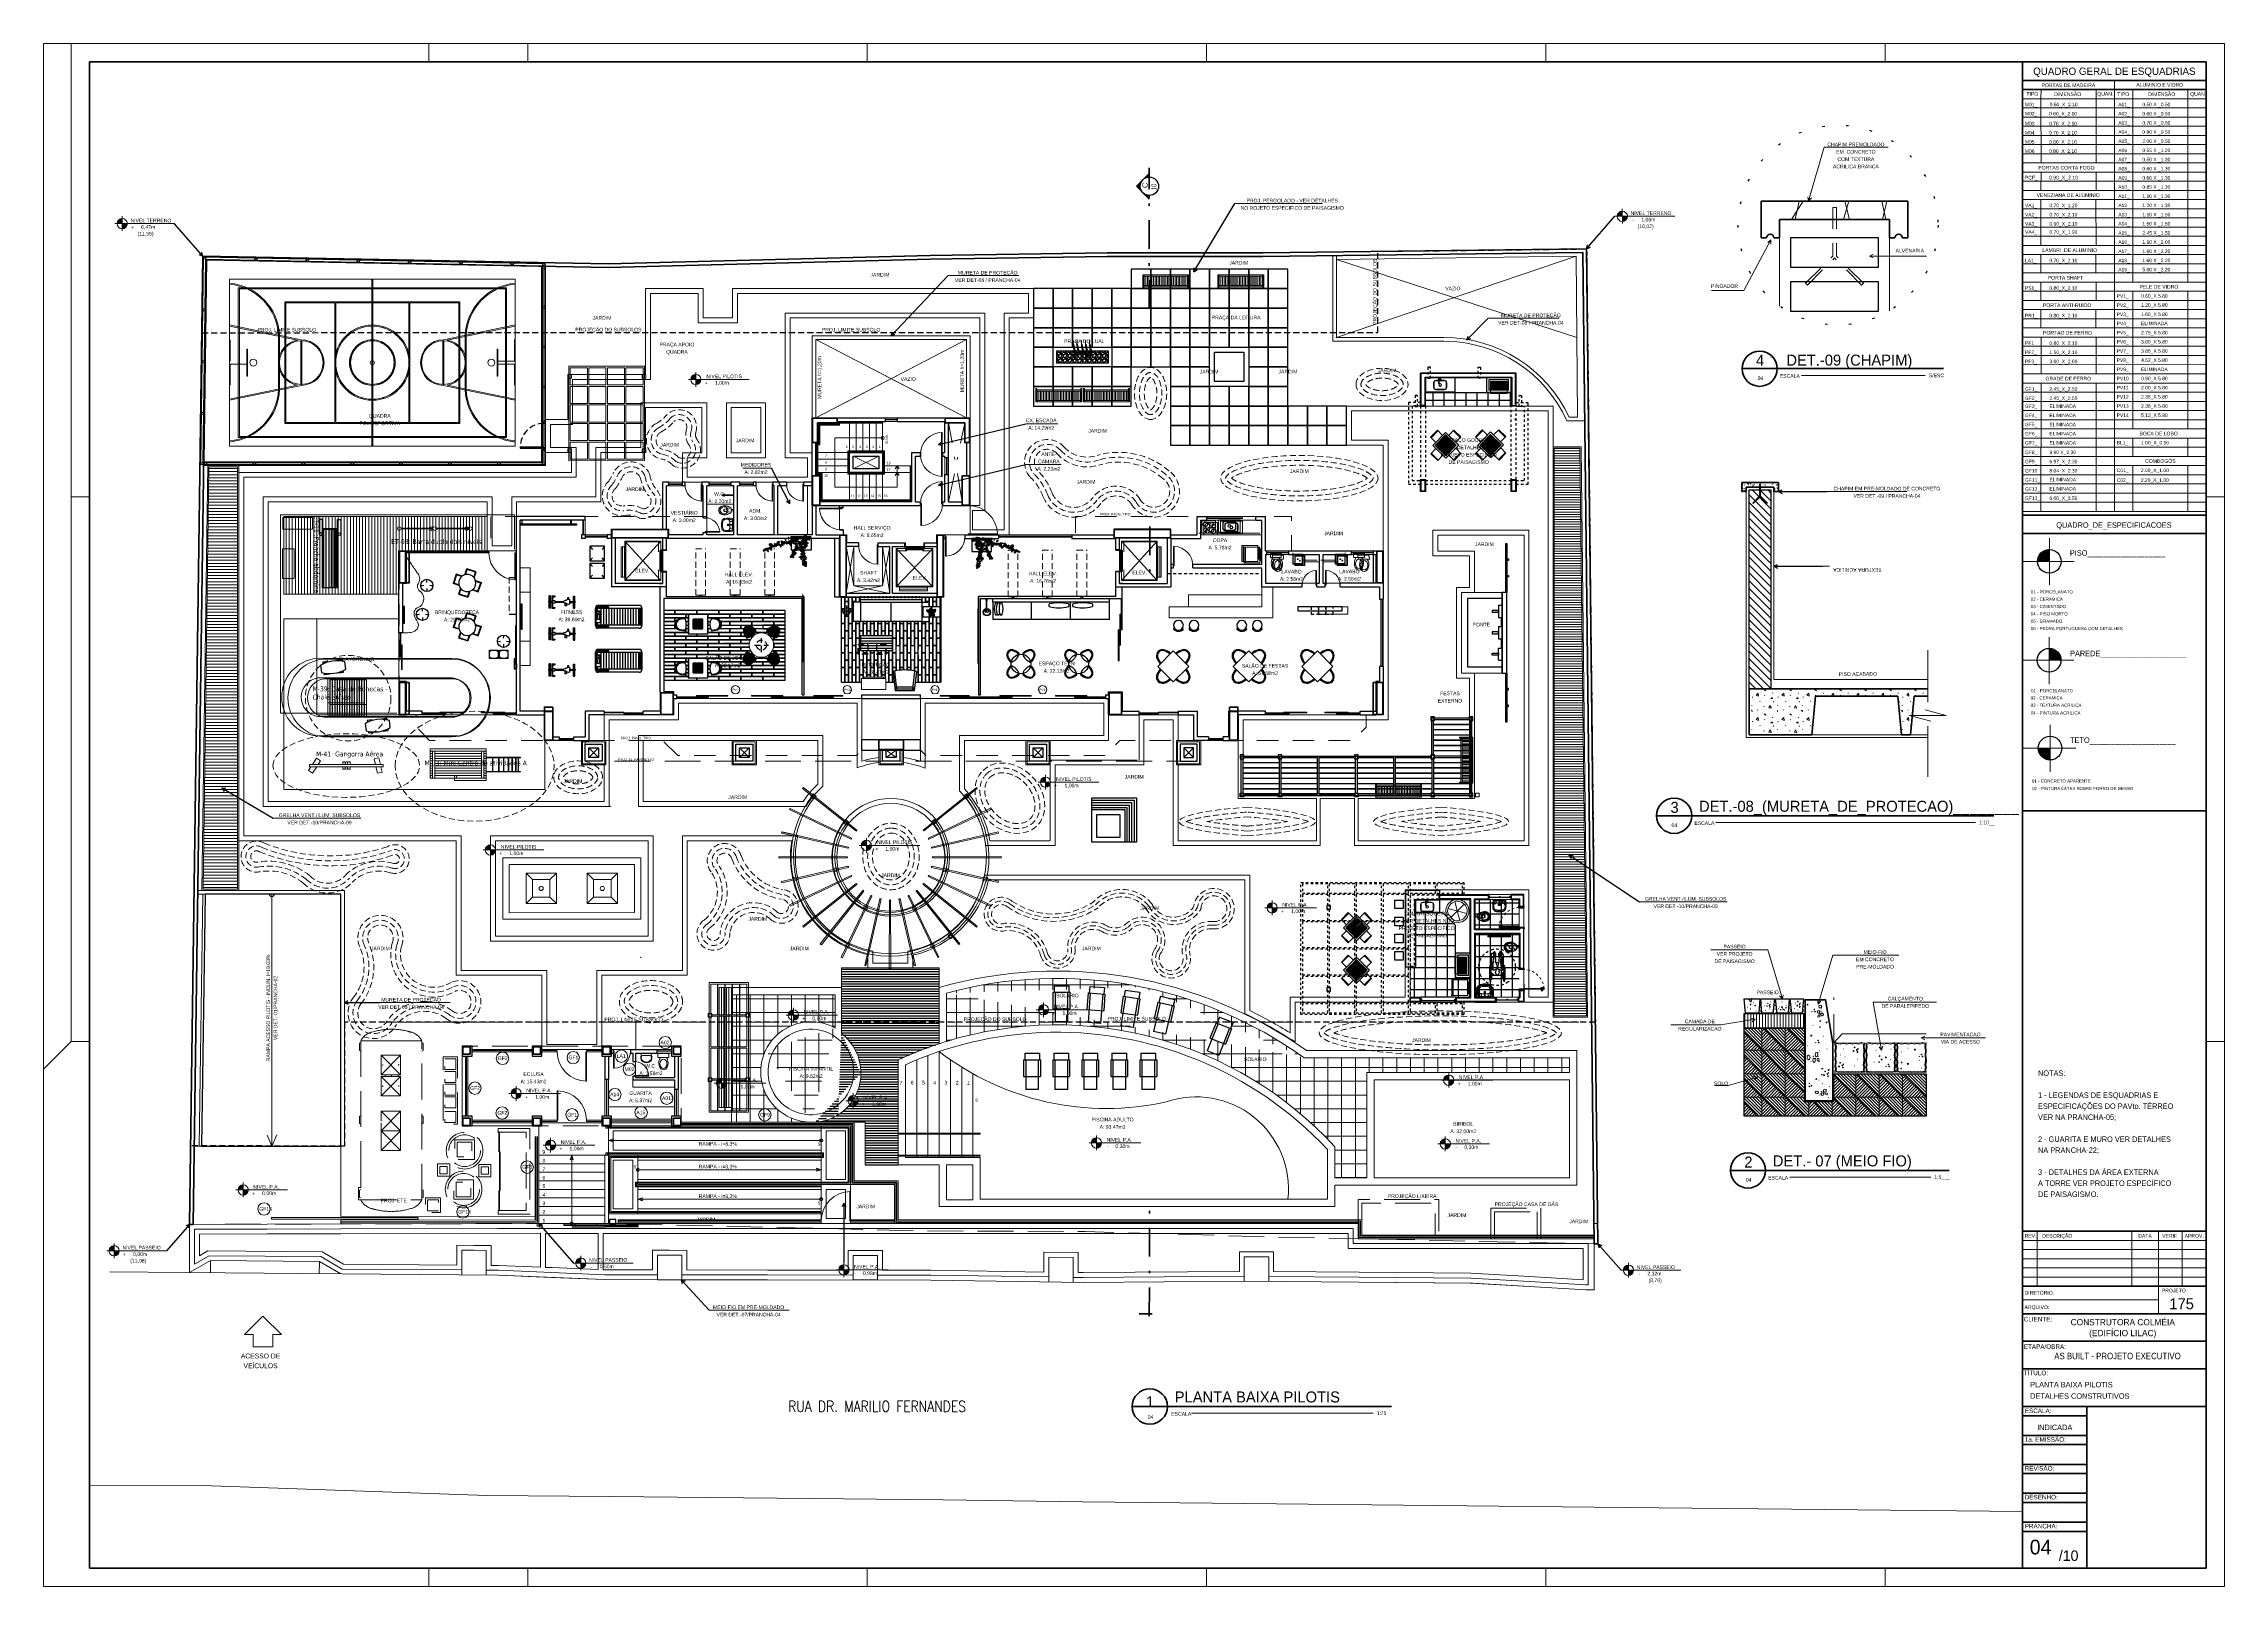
# Model space of a CAD drawing. Header units: metres. Extents: x -4.2 to 85, y -21.1 to 42.
import ezdxf
from ezdxf.enums import TextEntityAlignment as Align

# ---------------------------------------------------------------- set-up
doc = ezdxf.new("R2010")
doc.units = ezdxf.units.M
doc.header["$MEASUREMENT"] = 0
for name, pattern in [('175_51COM_R00---$0$XREF ÁREAS COMUNS LILAC$0$HIDDEN', [0.375, 0.25, -0.125]), ('ARQ_BASE_141_Implantação - Bar da Bola$0$proj100', [0.375, 0.15, -0.075, 0, -0.075, 0, -0.075]), ('CONTINU', [0]), ('DASHED2', [0.375, 0.25, -0.125]), ('DGN Style 1', [0.880827, 0.001466, -0.879361]), ('DGN Style 2', [1.465602, 0.879361, -0.586241]), ('DGN Style 3', [2.051842, 1.465602, -0.586241]), ('DGN Style 4', [2.346428, 1.172481, -0.586241, 0.001466, -0.586241]), ('DGN Style 6', [2.787574, 0.001466, -0.586241, 1.025921, -0.586241, 0.001466, -0.586241]), ('HIDDEN', [0.375, 0.25, -0.125]), ('LIN0', [0]), ('XREF ÁREAS COMUNS LILAC$0$DGN Style 2', [1.291174, 0.774704, -0.516469]), ('XREF ÁREAS COMUNS LILAC$0$HIDDEN', [0.375, 0.25, -0.125]), ('XREF ÁREAS COMUNS LILAC$0$HIDDEN2', [0.1875, 0.125, -0.0625])]:
    doc.linetypes.add(name, pattern=pattern)
doc.layers.get('Defpoints').update_dxf_attribs({"lineweight": 0})
for name, color, linetype in [('1', 7, 'Continuous'), ('302-XREF$0$PSG-ALV-BXA', 2, 'Continuous'), ('302-XREF$0$PSG-EQP-FIX', 252, 'Continuous'), ('302-XREF$0$PSG-REV', 1, 'Continuous'), ('ACABAMENTO', 8, 'Continuous'), ('ARQ3', 3, 'Continuous'), ('ARQ_BASE_141_Implantação - Bar da Bola$0$ILHA_ARQ_CTA', 1, 'Continuous'), ('ARQ_BASE_141_Implantação - Bar da Bola$0$ILHA_ARQ_HTC', 251, 'Continuous'), ('ARQ_BASE_141_Implantação - Bar da Bola$0$ILHA_ARQ_POR', 2, 'Continuous'), ('ARQ_BASE_141_Implantação - Bar da Bola$0$ILHA_ARQ_PRJ', 1, 'ARQ_BASE_141_Implantação - Bar da Bola$0$proj100'), ('ARQ_BASE_141_Implantação - Bar da Bola$0$ILHA_ARQ_SAN', 7, 'Continuous'), ('lay out', 1, 'LIN0'), ('LAYOUT', 7, 'Continuous'), ('legenda', 253, 'Continuous'), ('PA-Arbusto', 2, 'Continuous'), ('PORTAS', 3, 'Continuous'), ('PSG-ALVENARIA', 4, 'Continuous'), ('PSG-CXO', 7, 'Continuous'), ('PSG-EQP', 7, 'Continuous'), ('PSG-EQP-MOV', 21, 'Continuous'), ('PSG-HTC', 8, 'Continuous'), ('PSG-MORROTE', 104, 'HIDDEN'), ('PSG-PERGOLADO', 8, 'Continuous'), ('PSG-PISO', 7, 'Continuous'), ('PSG-PISO-HATCH', 250, 'Continuous'), ('PSG-PRG', 21, 'Continuous'), ('PSG-PROJ', 252, 'HIDDEN'), ('PSG-PSC', 2, 'Continuous'), ('PSG-REV', 1, 'Continuous'), ('Psg_Cotas', 10, 'Continuous'), ('PSGMOBSAN', 2, 'Continuous'), ('REVESTIMENTO', 1, 'Continuous'), ('segurança', 9, 'Continuous'), ('SOMBRA', 251, 'Continuous'), ('tubos', 8, 'Continuous'), ('XREF ÁREAS COMUNS LILAC$0$ALVENARIA 02', 142, 'Continuous'), ('XREF ÁREAS COMUNS LILAC$0$ALVENARIA01', 252, 'Continuous'), ('XREF ÁREAS COMUNS LILAC$0$AREASMOLHADAS02', 142, 'Continuous'), ('XREF ÁREAS COMUNS LILAC$0$COTAS', 10, 'Continuous'), ('XREF ÁREAS COMUNS LILAC$0$HACHALV', 8, 'Continuous'), ('XREF ÁREAS COMUNS LILAC$0$HACHURIA', 125, 'Continuous'), ('XREF ÁREAS COMUNS LILAC$0$ILUMINAÇÃO', 1, 'XREF ÁREAS COMUNS LILAC$0$HIDDEN'), ('XREF ÁREAS COMUNS LILAC$0$LINHAFINA', 2, 'Continuous'), ('XREF ÁREAS COMUNS LILAC$0$MOB 01', 8, 'Continuous'), ('XREF ÁREAS COMUNS LILAC$0$MOB 02', 142, 'Continuous'), ('XREF ÁREAS COMUNS LILAC$0$MOB 03', 120, 'Continuous'), ('XREF ÁREAS COMUNS LILAC$0$MOB01', 8, 'Continuous'), ('XREF ÁREAS COMUNS LILAC$0$MOB02', 142, 'Continuous'), ('XREF ÁREAS COMUNS LILAC$0$MOB03', 120, 'Continuous'), ('XREF ÁREAS COMUNS LILAC$0$PAGINAÇÃO', 125, 'Continuous'), ('XREF ÁREAS COMUNS LILAC$0$PROJECAO', 8, 'XREF ÁREAS COMUNS LILAC$0$HIDDEN'), ('XREF ÁREAS COMUNS LILAC$0$VEGET', 8, 'Continuous')]:
    doc.layers.add(name, color=color, linetype=linetype)
for name, color, linetype, lineweight in [('11 - Acabamentos', 7, 'Continuous', 0), ('12 - Vidros e Lagos', 7, 'Continuous', 0), ('13 - Escadas', 7, 'Continuous', 0), ('17 - Coberta', 7, 'Continuous', 0), ('175_51COM_R00---$0$57 - Altimetria de Terrenos', 240, 'Continuous', 13), ('19 - Estrutura Metálica', 7, 'Continuous', 0), ('20 - Equipamentos', 7, 'Continuous', 0), ('21 - Hachuras', 7, 'Continuous', 0), ('22 - Paisagismo', 7, 'Continuous', 0), ('24 - Textos Gerais', 7, 'Continuous', 0), ('25 - Legendas', 7, 'Continuous', 0), ('302-XREF$0$PSG-LAYOUT', 8, 'Continuous', 9), ('31 - Pisos', 7, 'Continuous', 0), ('34 - Mobiliário', 7, 'Continuous', 0), ('57 - Altimetria de Terrenos', 7, 'Continuous', 0), ('7 - Alvenaria', 7, 'Continuous', 0), ('8 - Projeção Abaixo', 7, 'Continuous', 0), ('9 - Sanitário WC - Cozinha', 7, 'Continuous', 0), ('ARQUITETURA', 7, 'Continuous', 0), ('hatch', 9, 'Continuous', 9), ('Level 1', 7, 'Continuous', 0), ('Level 11-1', 7, 'Continuous', 0), ('Level 12-1', 7, 'Continuous', 0), ('Level 13', 7, 'Continuous', 0), ('Level 15-1', 7, 'Continuous', 0), ('Level 19-1', 7, 'Continuous', 0), ('Level 21', 7, 'Continuous', 0), ('Level 22', 7, 'Continuous', 0), ('Level 24', 7, 'Continuous', 0), ('Level 25-1', 7, 'Continuous', 0), ('Level 26-1', 7, 'Continuous', 0), ('Level 3-1', 7, 'Continuous', 0), ('Level 44', 7, 'Continuous', 0), ('Level 54', 7, 'Continuous', 0), ('Level 57', 7, 'Continuous', 0), ('Level 59', 7, 'Continuous', 0), ('Level 7', 7, 'Continuous', 0), ('Level 7-1', 7, 'Continuous', 0), ('Level 8-1', 7, 'Continuous', 0), ('Level 9-1', 7, 'Continuous', 0), ('PROJ', 7, 'Continuous', 0), ('PSG-ALV', 7, 'Continuous', 0), ('PSG-ALV-BXA', 7, 'Continuous', 0), ('PSG-CTA', 7, 'Continuous', 0), ('PSG-CXO-IDE', 7, 'Continuous', 0), ('PSG-EQP-FIX', 7, 'Continuous', 0), ('PSG-HATCH SOLIDO', 7, 'Continuous', 0), ('PSG-HTC-SOL', 7, 'Continuous', 0), ('PSG-LAYOUT', 7, 'Continuous', 9), ('REFERENCIAS', 7, 'Continuous', 0), ('XREF ÁREAS COMUNS LILAC$0$PLAY', 125, 'Continuous', 0)]:
    doc.layers.add(name, color=color, linetype=linetype, lineweight=lineweight)
doc.layers.add('PSG-ARE', color=6, linetype='Continuous', plot=False)
doc.layers.add('PSG-ARE-HTC', color=6, linetype='Continuous', plot=False)
doc.styles.add('175_51COM_R00---$0$Style-INTL_ENGINEERING', font='INTL_ENGINEERING.shx')
doc.styles.add('Style-CIVIL', font='CIVIL.shx')
doc.styles.add('Style-INTL_ENGINEERING', font='INTL_ENGINEERING.shx')
doc.styles.add('Style-STANDARD', font='STANDARD.shx')
doc.dimstyles.get("Standard").update_dxf_attribs({"dimtxt": 0.18, "dimasz": 0.18, "dimexe": 0.18, "dimexo": 0.0625, "dimgap": 0.09, "dimtad": 0, "dimtih": 1, "dimtoh": 1, "dimdec": 4, "dimzin": 1, "dimdsep": 46, "dimtxsty": 'Standard', "dimcen": 0, "dimadec": 0, "dimazin": 0, "dimtfac": 1, "dimtdec": 4, "dimtofl": 0, "dimtmove": 0, "dimatfit": 3, "dimfxl": 0, "dimtolj": 1, "dimtzin": 1, "dimarcsym": 0})

# ---------------------------------------------------------------- blocks, each defined once
blk = doc.blocks.new('*U18')
at = {"layer": 'Level 44', "color": 4, "linetype": 'Continuous', "lineweight": 0, "flags": 128}
blk.add_lwpolyline([(0.0034, 0), (0.0029, 0.0017), (0.0017, 0.003), (0, 0.0034), (-0.0017, 0.003), (-0.003, 0.0017), (-0.0034, 0), (-0.0029, -0.0017), (-0.0017, -0.003), (0, -0.0034), (0.0017, -0.0029), (0.0029, -0.0017)], close=True, dxfattribs=at)
at = {"layer": 'Level 44', "color": 4, "linetype": 'Continuous', "lineweight": 0, "style": 'Style-INTL_ENGINEERING'}
blk.add_text('M02', height=0.002, rotation=359.9999, dxfattribs=at).set_placement((-0.0026, -0.0009))
blk = doc.blocks.new('*U19')
at = {"layer": 'Level 44', "color": 4, "linetype": 'Continuous', "lineweight": 0, "flags": 128}
blk.add_lwpolyline([(0.0034, 0), (0.0029, 0.0017), (0.0017, 0.003), (0, 0.0034), (-0.0017, 0.003), (-0.003, 0.0017), (-0.0034, 0), (-0.0029, -0.0017), (-0.0017, -0.0029), (0, -0.0034), (0.0017, -0.0029), (0.0029, -0.0017)], close=True, dxfattribs=at)
at = {"layer": 'Level 44', "color": 4, "linetype": 'Continuous', "lineweight": 0, "style": 'Style-INTL_ENGINEERING'}
blk.add_text('LA1', height=0.002, rotation=359.9999, dxfattribs=at).set_placement((-0.0026, -0.0009))
blk = doc.blocks.new('*U20')
at = {"layer": 'Level 44', "color": 4, "linetype": 'Continuous', "lineweight": 0, "flags": 128}
blk.add_lwpolyline([(0.0034, 0), (0.0029, 0.0017), (0.0017, 0.003), (0, 0.0034), (-0.0017, 0.003), (-0.003, 0.0017), (-0.0034, 0), (-0.0029, -0.0017), (-0.0017, -0.0029), (0, -0.0034), (0.0017, -0.0029), (0.0029, -0.0017)], close=True, dxfattribs=at)
at = {"layer": 'Level 44', "color": 4, "linetype": 'Continuous', "lineweight": 0, "style": 'Style-INTL_ENGINEERING'}
blk.add_text('A14', height=0.002, rotation=359.9999, dxfattribs=at).set_placement((-0.0026, -0.0009))
blk = doc.blocks.new('*U21')
at = {"layer": 'Level 44', "color": 4, "linetype": 'Continuous', "lineweight": 0, "flags": 128}
blk.add_lwpolyline([(0.0034, 0), (0.0029, 0.0017), (0.0017, 0.003), (0, 0.0034), (-0.0017, 0.003), (-0.003, 0.0017), (-0.0034, 0), (-0.0029, -0.0017), (-0.0017, -0.0029), (0, -0.0034), (0.0017, -0.0029), (0.0029, -0.0017)], close=True, dxfattribs=at)
at = {"layer": 'Level 44', "color": 4, "linetype": 'Continuous', "lineweight": 0, "style": 'Style-INTL_ENGINEERING'}
blk.add_text('A15', height=0.002, rotation=359.9999, dxfattribs=at).set_placement((-0.0026, -0.0009))
blk = doc.blocks.new('*U22')
at = {"layer": 'Level 44', "color": 4, "linetype": 'Continuous', "lineweight": 0, "flags": 128}
blk.add_lwpolyline([(0.0034, 0), (0.0029, 0.0017), (0.0017, 0.003), (0, 0.0034), (-0.0017, 0.003), (-0.003, 0.0017), (-0.0034, 0), (-0.0029, -0.0017), (-0.0017, -0.0029), (0, -0.0034), (0.0017, -0.0029), (0.0029, -0.0017)], close=True, dxfattribs=at)
at = {"layer": 'Level 44', "color": 4, "linetype": 'Continuous', "lineweight": 0, "style": 'Style-INTL_ENGINEERING'}
blk.add_text('A013', height=0.002, rotation=359.9999, dxfattribs=at).set_placement((-0.0026, -0.0009))
blk = doc.blocks.new('*U23')
at = {"layer": 'Level 44', "color": 4, "linetype": 'Continuous', "lineweight": 0, "flags": 128}
blk.add_lwpolyline([(0.0034, 0), (0.0029, 0.0017), (0.0017, 0.003), (0, 0.0034), (-0.0017, 0.003), (-0.003, 0.0017), (-0.0034, 0), (-0.0029, -0.0017), (-0.0017, -0.003), (0, -0.0034), (0.0017, -0.0029), (0.0029, -0.0017)], close=True, dxfattribs=at)
at = {"layer": 'Level 44', "color": 4, "linetype": 'Continuous', "lineweight": 0, "style": 'Style-INTL_ENGINEERING'}
blk.add_text('GF1', height=0.002, rotation=359.9999, dxfattribs=at).set_placement((-0.0026, -0.0009))
blk = doc.blocks.new('*U24')
at = {"layer": 'Level 44', "color": 4, "linetype": 'Continuous', "lineweight": 0, "flags": 128}
blk.add_lwpolyline([(0.0034, 0), (0.0029, 0.0017), (0.0017, 0.003), (0, 0.0034), (-0.0017, 0.003), (-0.003, 0.0017), (-0.0034, 0), (-0.0029, -0.0017), (-0.0017, -0.0029), (0, -0.0034), (0.0017, -0.0029), (0.0029, -0.0017)], close=True, dxfattribs=at)
at = {"layer": 'Level 44', "color": 4, "linetype": 'Continuous', "lineweight": 0, "style": 'Style-INTL_ENGINEERING'}
blk.add_text('GF2', height=0.002, rotation=359.9999, dxfattribs=at).set_placement((-0.0026, -0.0009))
blk = doc.blocks.new('*U25')
at = {"layer": 'Level 44', "color": 4, "linetype": 'Continuous', "lineweight": 0, "flags": 128}
blk.add_lwpolyline([(0.0034, 0), (0.0029, 0.0017), (0.0017, 0.003), (0, 0.0034), (-0.0017, 0.003), (-0.003, 0.0017), (-0.0034, 0), (-0.0029, -0.0017), (-0.0017, -0.0029), (0, -0.0034), (0.0017, -0.0029), (0.0029, -0.0017)], close=True, dxfattribs=at)
at = {"layer": 'Level 44', "color": 4, "linetype": 'Continuous', "lineweight": 0, "style": 'Style-INTL_ENGINEERING'}
blk.add_text('A02', height=0.002, rotation=359.9999, dxfattribs=at).set_placement((-0.0026, -0.0009))
blk = doc.blocks.new('*U39')
at = {"layer": '13 - Escadas', "color": 131, "linetype": 'Continuous', "lineweight": 13}
for p, q in [((-1.221, 0.13), (1.221, 0.13)), ((-1.114, 0.13), (-1.114, 0.211)), ((-1.093, 0.13), (-1.092, 0.251)), ((-1.069, 0.13), (-1.069, 0.279)), ((-1.047, 0.13), (-1.047, 0.298)), ((-1.024, 0.13), (-1.024, 0.313)), ((-1.001, 0.13), (-1.002, 0.324)), ((-0.979, 0.13), (-0.979, 0.33)), ((-0.957, 0.131), (-0.956, 0.337)), ((-0.934, 0.13), (-0.934, 0.34)), ((-0.92, -0.17), (-0.921, 0.43)), ((-0.908, -0.079), (-0.907, 0.13)), ((-0.885, -0.076), (-0.884, 0.13)), ((-0.862, -0.071), (-0.862, 0.13)), ((-0.84, -0.062), (-0.84, 0.13)), ((-0.817, -0.051), (-0.817, 0.13)), ((-0.795, -0.036), (-0.795, 0.13)), ((-0.772, -0.017), (-0.772, 0.13)), ((-0.75, 0.01), (-0.751, 0.13)), ((-0.728, 0.049), (-0.727, 0.13))]:
    blk.add_line(p, q, dxfattribs=at)
blk.add_circle((-0.921, 0.13), 0.21, dxfattribs=at)
at = {"layer": '13 - Escadas', "color": 131, "linetype": 'Continuous', "lineweight": 13, "style": 'Style-INTL_ENGINEERING'}
for s, height, p in [('NIVEL TERRENO', 0.14999, (1.087, 0.258)), ('1,06m', 0.15, (0.431, -0.006)), ('-', 0.15, (-0.435, -0.016)), ('(10,02)', 0.15, (0.363, -0.28))]:
    blk.add_text(s, height=height, rotation=0.00068, dxfattribs=at).set_placement(p, align=Align.MIDDLE_RIGHT)
blk = doc.blocks.new('*U40')
at = {"layer": '13 - Escadas', "color": 131, "linetype": 'Continuous', "lineweight": 13}
for p, q in [((-1.221, 0.13), (1.221, 0.13)), ((-1.114, 0.13), (-1.114, 0.211)), ((-1.093, 0.13), (-1.092, 0.251)), ((-1.069, 0.13), (-1.069, 0.279)), ((-1.047, 0.13), (-1.047, 0.298)), ((-1.024, 0.13), (-1.024, 0.313)), ((-1.001, 0.13), (-1.002, 0.324)), ((-0.979, 0.13), (-0.979, 0.33)), ((-0.957, 0.131), (-0.956, 0.337)), ((-0.934, 0.13), (-0.934, 0.34)), ((-0.92, -0.17), (-0.921, 0.43)), ((-0.908, -0.079), (-0.907, 0.13)), ((-0.885, -0.076), (-0.884, 0.13)), ((-0.862, -0.071), (-0.862, 0.13)), ((-0.84, -0.062), (-0.84, 0.13)), ((-0.817, -0.051), (-0.817, 0.13)), ((-0.795, -0.036), (-0.795, 0.13)), ((-0.772, -0.017), (-0.772, 0.13)), ((-0.75, 0.01), (-0.751, 0.13)), ((-0.728, 0.049), (-0.727, 0.13))]:
    blk.add_line(p, q, dxfattribs=at)
blk.add_circle((-0.921, 0.13), 0.21, dxfattribs=at)
at = {"layer": '13 - Escadas', "color": 131, "linetype": 'Continuous', "lineweight": 13, "style": 'Style-INTL_ENGINEERING'}
for s, height, p in [('+', 0.15, (-0.435, -0.016)), ('NIVEL TERRENO', 0.14999, (1.087, 0.258)), ('0,47m', 0.15, (0.431, -0.006)), ('(11,55)', 0.15, (0.363, -0.28))]:
    blk.add_text(s, height=height, rotation=0.00068, dxfattribs=at).set_placement(p, align=Align.MIDDLE_RIGHT)
blk = doc.blocks.new('TerminatorOpen')
at = {"color": 0, "linetype": 'ByBlock', "lineweight": -2}
for q in [(-1, 0.5), (-1, 0), (-1, -0.5)]:
    blk.add_line((0, 0), q, dxfattribs=at)
blk = doc.blocks.new('*U369')
at = {"layer": '25 - Legendas', "color": 2, "linetype": 'Continuous', "lineweight": 13, "style": 'Style-INTL_ENGINEERING'}
for s, p in [('1:', (-0.003, 0)), ('75', (-0.0009, 0))]:
    blk.add_text(s, height=0.002, rotation=0.0007, dxfattribs=at).set_placement(p, align=Align.MIDDLE_LEFT)
blk = doc.blocks.new('*U368')
at = {"layer": '25 - Legendas', "color": 2, "linetype": 'Continuous', "lineweight": 40}
blk.add_line((-0.0878, -0.0008), (0.0536, -0.0008), dxfattribs=at)
at = {"layer": '25 - Legendas', "color": 2, "linetype": 'Continuous', "lineweight": 0}
blk.add_line((-0.0554, -0.0044), (0.0436, -0.0044), dxfattribs=at)
at = {"layer": '25 - Legendas', "color": 2, "linetype": 'Continuous', "lineweight": 40}
blk.add_circle((-0.0782, -0.0008), 0.0096, dxfattribs=at)
at = {"layer": '25 - Legendas', "color": 2, "linetype": 'Continuous', "lineweight": 13}
blk.add_blockref('*U369', (0.0486, -0.0044), dxfattribs=at)
at = {"layer": '25 - Legendas', "color": 2, "linetype": 'Continuous', "lineweight": 40, "style": 'Style-INTL_ENGINEERING'}
blk.add_text('PLANTA BAIXA PILOTIS', height=0.006, rotation=0.0007, dxfattribs=at).set_placement((-0.0646, 0.0014))
at = {"layer": '25 - Legendas', "color": 2, "linetype": 'Continuous', "lineweight": 0, "style": 'Style-INTL_ENGINEERING'}
blk.add_text('ESCALA', height=0.002, rotation=0.0007, dxfattribs=at).set_placement((-0.0556, -0.0048), align=Align.MIDDLE_RIGHT)
at = {"layer": '25 - Legendas', "color": 2, "linetype": 'Continuous', "lineweight": 40, "insert": (-0.078, -0.0012), "char_height": 0.006, "attachment_point": 8, "rotation": 0.0007, "line_spacing_factor": 0.6, "style": 'Style-INTL_ENGINEERING'}
blk.add_mtext('1\\P', dxfattribs=at)
at = {"layer": '25 - Legendas', "color": 2, "linetype": 'Continuous', "lineweight": 13, "insert": (-0.0778, -0.0076), "char_height": 0.002, "attachment_point": 8, "rotation": 0.0007, "line_spacing_factor": 0.6, "style": 'Style-INTL_ENGINEERING'}
blk.add_mtext('04\\P', dxfattribs=at)
blk = doc.blocks.new('*U370')
at = {"layer": 'Level 44', "color": 4, "linetype": 'Continuous', "lineweight": 0, "flags": 128}
blk.add_lwpolyline([(0.0034, 0), (0.0029, 0.0017), (0.0017, 0.003), (0, 0.0034), (-0.0017, 0.003), (-0.003, 0.0017), (-0.0034, 0), (-0.0029, -0.0017), (-0.0017, -0.003), (0, -0.0034), (0.0017, -0.0029), (0.0029, -0.0017)], close=True, dxfattribs=at)
at = {"layer": 'Level 44', "color": 4, "linetype": 'Continuous', "lineweight": 0, "style": 'Style-INTL_ENGINEERING'}
blk.add_text('GF13', height=0.002, rotation=359.9999, dxfattribs=at).set_placement((-0.0026, -0.0009))
blk = doc.blocks.new('*U371')
at = {"layer": 'Level 44', "color": 4, "linetype": 'Continuous', "lineweight": 0, "flags": 128}
blk.add_lwpolyline([(0.0034, 0), (0.0029, 0.0017), (0.0017, 0.003), (0, 0.0034), (-0.0017, 0.003), (-0.003, 0.0017), (-0.0034, 0), (-0.0029, -0.0017), (-0.0017, -0.003), (0, -0.0034), (0.0017, -0.0029), (0.0029, -0.0017)], close=True, dxfattribs=at)
at = {"layer": 'Level 44', "color": 4, "linetype": 'Continuous', "lineweight": 0, "style": 'Style-INTL_ENGINEERING'}
blk.add_text('GF10', height=0.002, rotation=359.9999, dxfattribs=at).set_placement((-0.0026, -0.0009))
blk = doc.blocks.new('*U373')
at = {"layer": 'Level 44', "color": 4, "linetype": 'Continuous', "lineweight": 0, "flags": 128}
blk.add_lwpolyline([(0.0034, 0), (0.0029, 0.0017), (0.0017, 0.003), (0, 0.0034), (-0.0017, 0.003), (-0.003, 0.0017), (-0.0034, 0), (-0.0029, -0.0017), (-0.0017, -0.0029), (0, -0.0034), (0.0017, -0.0029), (0.0029, -0.0017)], close=True, dxfattribs=at)
at = {"layer": 'Level 44', "color": 4, "linetype": 'Continuous', "lineweight": 0, "style": 'Style-INTL_ENGINEERING'}
blk.add_text('GF8', height=0.002, rotation=359.9999, dxfattribs=at).set_placement((-0.0026, -0.0009))
blk = doc.blocks.new('*U374')
at = {"layer": 'Level 44', "color": 4, "linetype": 'Continuous', "lineweight": 0, "flags": 128}
blk.add_lwpolyline([(0.0034, 0), (0.0029, 0.0017), (0.0017, 0.003), (0, 0.0034), (-0.0017, 0.003), (-0.003, 0.0017), (-0.0034, 0), (-0.0029, -0.0017), (-0.0017, -0.0029), (0, -0.0034), (0.0017, -0.0029), (0.0029, -0.0017)], close=True, dxfattribs=at)
at = {"layer": 'Level 44', "color": 4, "linetype": 'Continuous', "lineweight": 0, "style": 'Style-INTL_ENGINEERING'}
blk.add_text('GF9', height=0.002, rotation=359.9999, dxfattribs=at).set_placement((-0.0026, -0.0009))
blk = doc.blocks.new('SECCAO')
at = {"layer": 'Level 21', "color": 253, "linetype": 'Continuous', "lineweight": 0}
for p, q in [((0, 0), (0, -5.66)), ((0, -8.28), (0, -13.79))]:
    blk.add_line(p, q, dxfattribs=at)
at = {"layer": 'Level 21', "color": 253, "linetype": 'Continuous', "lineweight": 0, "extrusion": (0, 0, -1), "flags": 128}
blk.add_lwpolyline([(-0.31, -6.5), (2, -7.11), (-2, -7.11), (0.31, -7.72)], dxfattribs=at)
blk = doc.blocks.new('*U405')
at = {"layer": '25 - Legendas', "color": 2, "linetype": 'Continuous', "lineweight": 40}
blk.add_line((0.059, -7.308), (0.06, 6.478), dxfattribs=at)
at = {"layer": '25 - Legendas', "color": 2, "linetype": 'Continuous', "lineweight": 0}
blk.add_line((0.333, -4.88), (0.334, 5.729), dxfattribs=at)
at = {"layer": '25 - Legendas', "color": 2, "linetype": 'Continuous', "lineweight": 40}
blk.add_circle((0.059, -6.589), 0.72, dxfattribs=at)
at = {"layer": '25 - Legendas', "color": 2, "linetype": 'Continuous', "lineweight": 13, "style": 'Style-CIVIL'}
blk.add_text('1:10__', height=0.15, rotation=89.9975, dxfattribs=at).set_placement((0.334, 5.879), align=Align.MIDDLE_LEFT)
at = {"layer": '25 - Legendas', "color": 2, "linetype": 'Continuous', "lineweight": 0, "style": 'Style-CIVIL'}
blk.add_text('ESCALA', height=0.15, rotation=89.9975, dxfattribs=at).set_placement((0.358, -4.945), align=Align.MIDDLE_RIGHT)
at = {"layer": '25 - Legendas', "color": 2, "linetype": 'Continuous', "lineweight": 40, "style": 'Style-CIVIL'}
blk.add_text('3', height=0.45, rotation=89.9975, dxfattribs=at).set_placement((-0.059, -6.571), align=Align.CENTER)
at = {"layer": '25 - Legendas', "color": 2, "linetype": 'Continuous', "lineweight": 13, "style": 'Style-CIVIL'}
blk.add_text('04', height=0.15, rotation=89.9975, dxfattribs=at).set_placement((0.523, -6.581), align=Align.CENTER)
at = {"layer": '25 - Legendas', "color": 2, "linetype": 'Continuous', "lineweight": 40, "style": 'Style-CIVIL'}
blk.add_attdef('*U418_1519231', (-0.104, -5.572), '', height=0.45, rotation=89.9975, dxfattribs=at)
blk = doc.blocks.new('*U406')
at = {"layer": '25 - Legendas', "color": 2, "linetype": 'Continuous', "lineweight": 40}
blk.add_line((2.092, -0.674), (-0.488, 0.265), dxfattribs=at)
at = {"layer": '25 - Legendas', "color": 2, "linetype": 'Continuous', "lineweight": 0}
blk.add_line((1.363, -0.311), (-0.222, 0.266), dxfattribs=at)
at = {"layer": '25 - Legendas', "color": 2, "linetype": 'Continuous', "lineweight": 40}
blk.add_circle((1.867, -0.591), 0.24, dxfattribs=at)
at = {"layer": '25 - Legendas', "color": 2, "linetype": 'Continuous', "lineweight": 40, "style": 'Style-INTL_ENGINEERING'}
blk.add_text('DET.-09 (CHAPIM)', height=0.15, rotation=160.0001, dxfattribs=at).set_placement((1.51, -0.506))
at = {"layer": '25 - Legendas', "color": 2, "linetype": 'Continuous', "lineweight": 0, "style": 'Style-INTL_ENGINEERING'}
blk.add_text('ESCALA', height=0.05, rotation=160.0001, dxfattribs=at).set_placement((1.386, -0.311), align=Align.MIDDLE_RIGHT)
at = {"layer": '25 - Legendas', "color": 2, "linetype": 'Continuous', "lineweight": 13, "style": 'Style-INTL_ENGINEERING'}
blk.add_text('04', height=0.05, rotation=160.0001, dxfattribs=at).set_placement((1.909, -0.443), align=Align.CENTER)
at = {"layer": '25 - Legendas', "color": 2, "linetype": 'Continuous', "lineweight": 40, "style": 'Style-INTL_ENGINEERING'}
blk.add_text('4', height=0.15, rotation=160.0001, dxfattribs=at).set_placement((1.848, -0.627), align=Align.CENTER)
at = {"layer": '25 - Legendas', "color": 2, "linetype": 'Continuous', "lineweight": 13, "style": 'Style-INTL_ENGINEERING'}
blk.add_attdef('*U419_1519240', text='', height=0.05, rotation=160.0001, dxfattribs=at).set_placement((-0.269, 0.283), align=Align.MIDDLE_LEFT)
at = {"layer": 'Level 9-1', "color": 2, "linetype": 'Continuous', "lineweight": 13, "style": 'Style-INTL_ENGINEERING'}
blk.add_attdef('*U419_1519235', text='', height=0.04, rotation=160.0001, dxfattribs=at).set_placement((1.647, -0.686), align=Align.CENTER)
blk = doc.blocks.new('*U407')
at = {"layer": '13 - Escadas', "color": 131, "linetype": 'Continuous', "lineweight": 13}
for p, q in [((-1.136, 0), (-1.136, 0.081)), ((-1.114, 0), (-1.113, 0.121)), ((-1.091, 0), (-1.091, 0.149)), ((-1.068, -0.001), (-1.068, 0.167)), ((-1.046, 0), (-1.046, 0.182)), ((-1.023, 0), (-1.023, 0.193)), ((-1.001, -0.001), (-1.001, 0.2)), ((-0.978, 0), (-0.978, 0.207)), ((-0.956, 0), (-0.956, 0.21)), ((-0.942, -0.3), (-0.942, 0.3)), ((-0.749, -0.081), (-0.749, 0)), ((-1.243, 0), (1.243, -0.001)), ((-0.93, -0.209), (-0.929, 0)), ((-0.906, -0.207), (-0.906, 0)), ((-0.884, -0.201), (-0.884, 0)), ((-0.861, -0.193), (-0.861, 0)), ((-0.839, -0.182), (-0.838, 0)), ((-0.816, -0.167), (-0.816, -0.001)), ((-0.794, -0.147), (-0.793, 0)), ((-0.771, -0.12), (-0.772, 0))]:
    blk.add_line(p, q, dxfattribs=at)
blk.add_circle((-0.943, -0.001), 0.21, dxfattribs=at)
at = {"layer": '13 - Escadas', "color": 131, "linetype": 'Continuous', "lineweight": 13, "style": 'Style-INTL_ENGINEERING'}
for s, height, p in [('NIVEL PILOTIS', 0.14999, (0.939, 0.127)), ('+', 0.15, (-0.457, -0.146)), ('1,00m', 0.15, (0.41, -0.137))]:
    blk.add_text(s, height=height, rotation=0.00068, dxfattribs=at).set_placement(p, align=Align.MIDDLE_RIGHT)
blk = doc.blocks.new('*U408')
at = {"layer": '13 - Escadas', "color": 131, "linetype": 'Continuous', "lineweight": 13}
for p, q in [((-0.948, 0), (-0.948, 0.081)), ((-0.927, 0), (-0.926, 0.121)), ((-0.903, 0), (-0.903, 0.149)), ((-0.881, -0.001), (-0.88, 0.167)), ((-0.858, 0), (-0.858, 0.182)), ((-0.835, 0), (-0.836, 0.193)), ((-0.813, -0.001), (-0.813, 0.2)), ((-0.79, 0), (-0.79, 0.207)), ((-0.768, 0), (-0.768, 0.21)), ((-0.754, -0.3), (-0.754, 0.3)), ((-0.561, -0.081), (-0.561, 0)), ((-1.055, 0), (1.055, -0.001)), ((-0.742, -0.209), (-0.741, 0)), ((-0.718, -0.207), (-0.718, 0)), ((-0.696, -0.201), (-0.696, 0)), ((-0.673, -0.193), (-0.673, 0)), ((-0.651, -0.182), (-0.651, 0)), ((-0.629, -0.167), (-0.628, 0)), ((-0.606, -0.147), (-0.606, 0)), ((-0.584, -0.12), (-0.584, 0))]:
    blk.add_line(p, q, dxfattribs=at)
blk.add_circle((-0.755, -0.001), 0.21, dxfattribs=at)
at = {"layer": '13 - Escadas', "color": 131, "linetype": 'Continuous', "lineweight": 13, "style": 'Style-INTL_ENGINEERING'}
for s, p in [('NIVEL P.A.', (0.707, 0.127)), ('-', (-0.269, -0.146)), ('0,30m', (0.597, -0.137))]:
    blk.add_text(s, height=0.15, rotation=0.00068, dxfattribs=at).set_placement(p, align=Align.MIDDLE_RIGHT)
blk = doc.blocks.new('*U409')
at = {"layer": '13 - Escadas', "color": 131, "linetype": 'Continuous', "lineweight": 13}
for p, q in [((-0.948, 0), (-0.948, 0.081)), ((-0.927, 0), (-0.926, 0.121)), ((-0.903, 0), (-0.903, 0.149)), ((-0.881, -0.001), (-0.88, 0.167)), ((-0.858, 0), (-0.858, 0.182)), ((-0.835, 0), (-0.836, 0.193)), ((-0.813, -0.001), (-0.813, 0.2)), ((-0.79, 0), (-0.79, 0.207)), ((-0.768, 0), (-0.768, 0.21)), ((-0.754, -0.3), (-0.754, 0.3)), ((-0.561, -0.081), (-0.561, 0)), ((-1.055, 0), (1.055, -0.001)), ((-0.742, -0.209), (-0.741, 0)), ((-0.718, -0.207), (-0.718, 0)), ((-0.696, -0.201), (-0.696, 0)), ((-0.673, -0.193), (-0.673, 0)), ((-0.651, -0.182), (-0.651, 0)), ((-0.629, -0.167), (-0.628, 0)), ((-0.606, -0.147), (-0.606, 0)), ((-0.584, -0.12), (-0.584, 0))]:
    blk.add_line(p, q, dxfattribs=at)
blk.add_circle((-0.755, -0.001), 0.21, dxfattribs=at)
at = {"layer": '13 - Escadas', "color": 131, "linetype": 'Continuous', "lineweight": 13, "style": 'Style-INTL_ENGINEERING'}
for s, p in [('NIVEL P.A.', (0.707, 0.127)), ('+', (-0.269, -0.146)), ('1,00m', (0.597, -0.137))]:
    blk.add_text(s, height=0.15, rotation=0.00068, dxfattribs=at).set_placement(p, align=Align.MIDDLE_RIGHT)
blk = doc.blocks.new('*U410')
at = {"layer": '13 - Escadas', "color": 131, "linetype": 'Continuous', "lineweight": 13}
for p, q in [((-0.948, 0), (-0.948, 0.081)), ((-0.927, 0), (-0.926, 0.121)), ((-0.903, 0), (-0.903, 0.149)), ((-0.881, -0.001), (-0.88, 0.167)), ((-0.858, 0), (-0.858, 0.182)), ((-0.835, 0), (-0.836, 0.193)), ((-0.813, -0.001), (-0.813, 0.2)), ((-0.79, 0), (-0.79, 0.207)), ((-0.768, 0), (-0.768, 0.21)), ((-0.754, -0.3), (-0.754, 0.3)), ((-0.561, -0.081), (-0.561, 0)), ((-1.055, 0), (1.055, -0.001)), ((-0.742, -0.209), (-0.741, 0)), ((-0.718, -0.207), (-0.718, 0)), ((-0.696, -0.201), (-0.696, 0)), ((-0.673, -0.193), (-0.673, 0)), ((-0.651, -0.182), (-0.651, 0)), ((-0.629, -0.167), (-0.628, 0)), ((-0.606, -0.147), (-0.606, 0)), ((-0.584, -0.12), (-0.584, 0))]:
    blk.add_line(p, q, dxfattribs=at)
blk.add_circle((-0.755, -0.001), 0.21, dxfattribs=at)
at = {"layer": '13 - Escadas', "color": 131, "linetype": 'Continuous', "lineweight": 13, "style": 'Style-INTL_ENGINEERING'}
for s, p in [('NIVEL P.A.', (0.707, 0.127)), ('+', (-0.269, -0.146)), ('0,50m', (0.597, -0.137))]:
    blk.add_text(s, height=0.15, rotation=0.00068, dxfattribs=at).set_placement(p, align=Align.MIDDLE_RIGHT)
blk = doc.blocks.new('*U411')
at = {"layer": '13 - Escadas', "color": 131, "linetype": 'Continuous', "lineweight": 13}
for p, q in [((-0.948, 0), (-0.948, 0.081)), ((-0.927, 0), (-0.926, 0.121)), ((-0.903, 0), (-0.903, 0.149)), ((-0.881, -0.001), (-0.88, 0.167)), ((-0.858, 0), (-0.858, 0.182)), ((-0.835, 0), (-0.836, 0.193)), ((-0.813, -0.001), (-0.813, 0.2)), ((-0.79, 0), (-0.79, 0.207)), ((-0.768, 0), (-0.768, 0.21)), ((-0.754, -0.3), (-0.754, 0.3)), ((-0.561, -0.081), (-0.561, 0)), ((-1.055, 0), (1.055, -0.001)), ((-0.742, -0.209), (-0.741, 0)), ((-0.718, -0.207), (-0.718, 0)), ((-0.696, -0.201), (-0.696, 0)), ((-0.673, -0.193), (-0.673, 0)), ((-0.651, -0.182), (-0.651, 0)), ((-0.629, -0.167), (-0.628, 0)), ((-0.606, -0.147), (-0.606, 0)), ((-0.584, -0.12), (-0.584, 0))]:
    blk.add_line(p, q, dxfattribs=at)
blk.add_circle((-0.755, -0.001), 0.21, dxfattribs=at)
at = {"layer": '13 - Escadas', "color": 131, "linetype": 'Continuous', "lineweight": 13, "style": 'Style-INTL_ENGINEERING'}
for s, p in [('NIVEL P.A.', (0.707, 0.127)), ('-', (-0.269, -0.146)), ('0,98m', (0.597, -0.137))]:
    blk.add_text(s, height=0.15, rotation=0.00068, dxfattribs=at).set_placement(p, align=Align.MIDDLE_RIGHT)
blk = doc.blocks.new('CONC')
at = {"layer": 'Level 8-1', "color": 92, "linetype": 'Continuous', "lineweight": 0, "extrusion": (0, 0, -1), "flags": 128}
for points in [[(0.14, -0.001), (0.14, -0.001), (0.14, 0.002), (0.14, 0.002)], [(0.134, 0.065), (0.136, 0.065), (0.136, 0.068), (0.134, 0.068)], [(0.011, -0.002), (0.008, -0.002), (0.008, 0.004), (0.011, 0.004)], [(-0.059, 0.019), (-0.061, 0.019), (-0.061, 0.021), (-0.059, 0.021)], [(-0.172, 0.011), (-0.174, 0.011), (-0.174, 0.014), (-0.172, 0.014)], [(0.161, -0.081), (0.158, -0.081), (0.158, -0.083), (0.161, -0.083)], [(0.091, -0.054), (0.088, -0.054), (0.088, -0.052), (0.091, -0.052)], [(0.063, -0.035), (0.061, -0.035), (0.061, -0.031), (0.063, -0.031)], [(-0.057, -0.087), (-0.06, -0.087), (-0.06, -0.082), (-0.057, -0.082)]]:
    blk.add_lwpolyline(points, close=True, dxfattribs=at)
at = {"layer": 'Level 8-1', "color": 92, "linetype": 'Continuous', "lineweight": 0, "extrusion": (0, 0, -1)}
for centre, radius in [((0.09, 0.028), 0.037), ((-0.118, -0.019), 0.0386), ((0.138, -0.056), 0.025), ((0.026, -0.066), 0.0355)]:
    blk.add_circle(centre, radius, dxfattribs=at)
blk = doc.blocks.new('CONC1')
at = {"layer": 'Level 8-1', "color": 92, "linetype": 'Continuous', "lineweight": 0, "extrusion": (0, 0, -1), "flags": 128}
for points in [[(-0.1, 0.101), (-0.118, 0.11), (-0.115, 0.13), (-0.094, 0.134), (-0.085, 0.115)], [(0.159, -0.106), (0.169, -0.117), (0.16, -0.13), (0.146, -0.126), (0.145, -0.111)], [(0.129, -0.059), (0.118, -0.052), (0.121, -0.039), (0.134, -0.037), (0.14, -0.05)], [(0.051, -0.127), (0.044, -0.122), (0.046, -0.114), (0.054, -0.114), (0.057, -0.122)]]:
    blk.add_lwpolyline(points, close=True, dxfattribs=at)
blk = doc.blocks.new('CONC1_1')
at = {"layer": 'Level 8-1', "color": 92, "linetype": 'Continuous', "lineweight": 0, "extrusion": (0, 0, -1), "flags": 128}
for points in [[(-0.1, 0.101), (-0.118, 0.11), (-0.115, 0.131), (-0.094, 0.134), (-0.085, 0.115)], [(0.16, -0.105), (0.169, -0.117), (0.161, -0.13), (0.146, -0.126), (0.146, -0.111)], [(0.13, -0.059), (0.118, -0.052), (0.121, -0.038), (0.135, -0.037), (0.14, -0.05)], [(0.051, -0.127), (0.044, -0.122), (0.046, -0.114), (0.055, -0.114), (0.057, -0.121)]]:
    blk.add_lwpolyline(points, close=True, dxfattribs=at)
blk = doc.blocks.new('CONC3')
at = {"layer": 'Level 8-1', "color": 92, "linetype": 'Continuous', "lineweight": 0, "extrusion": (0, 0, -1), "flags": 128}
for points in [[(0.129, 0.051), (0.124, 0.063), (0.134, 0.071), (0.144, 0.064), (0.141, 0.052)], [(0.103, 0.004), (0.087, 0.014), (0.091, 0.032), (0.109, 0.034), (0.117, 0.017)], [(0.022, 0.098), (0.011, 0.11), (0.018, 0.124), (0.034, 0.122), (0.037, 0.105)], [(-0.017, -0.033), (-0.033, -0.017), (-0.023, 0.004), (0, 0), (0.003, -0.023)], [(0.122, -0.036), (0.138, -0.047), (0.132, -0.066), (0.112, -0.066), (0.105, -0.047)]]:
    blk.add_lwpolyline(points, close=True, dxfattribs=at)
blk = doc.blocks.new('CONC3_1')
at = {"layer": 'Level 8-1', "color": 92, "linetype": 'Continuous', "lineweight": 0, "extrusion": (0, 0, -1), "flags": 128}
for points in [[(0.129, 0.051), (0.124, 0.063), (0.134, 0.071), (0.144, 0.064), (0.141, 0.052)], [(0.103, 0.004), (0.087, 0.014), (0.091, 0.032), (0.109, 0.034), (0.117, 0.017)], [(0.022, 0.098), (0.011, 0.11), (0.018, 0.124), (0.034, 0.122), (0.037, 0.105)], [(-0.017, -0.033), (-0.033, -0.017), (-0.023, 0.004), (0, 0), (0.003, -0.023)], [(0.122, -0.036), (0.138, -0.047), (0.132, -0.066), (0.112, -0.066), (0.105, -0.047)]]:
    blk.add_lwpolyline(points, close=True, dxfattribs=at)
blk = doc.blocks.new('CONC2')
at = {"layer": 'Level 8-1', "color": 92, "linetype": 'Continuous', "lineweight": 0, "extrusion": (0, 0, -1), "flags": 128}
for points in [[(0.16, 0.035), (0.136, 0.037), (0.132, 0.06), (0.152, 0.072), (0.169, 0.056)], [(-0.067, 0.084), (-0.079, 0.098), (-0.069, 0.114), (-0.051, 0.109), (-0.05, 0.091)], [(-0.074, -0.12), (-0.088, -0.117), (-0.09, -0.103), (-0.077, -0.097), (-0.068, -0.107)]]:
    blk.add_lwpolyline(points, close=True, dxfattribs=at)
blk = doc.blocks.new('CONC2_1')
at = {"layer": 'Level 8-1', "color": 92, "linetype": 'Continuous', "lineweight": 0, "extrusion": (0, 0, -1), "flags": 128}
for points in [[(0.16, 0.035), (0.137, 0.037), (0.132, 0.06), (0.152, 0.072), (0.169, 0.056)], [(-0.067, 0.084), (-0.079, 0.098), (-0.069, 0.114), (-0.051, 0.109), (-0.05, 0.091)], [(-0.074, -0.12), (-0.088, -0.117), (-0.09, -0.103), (-0.077, -0.097), (-0.068, -0.107)]]:
    blk.add_lwpolyline(points, close=True, dxfattribs=at)
blk = doc.blocks.new('CONC_1')
at = {"layer": 'Level 8-1', "color": 92, "linetype": 'Continuous', "lineweight": 0, "extrusion": (0, 0, -1), "flags": 128}
for points in [[(0.14, -0.001), (0.14, -0.001), (0.14, 0.002), (0.14, 0.002)], [(0.134, 0.065), (0.136, 0.065), (0.136, 0.068), (0.134, 0.068)], [(0.011, -0.003), (0.008, -0.003), (0.008, 0.004), (0.011, 0.004)], [(-0.059, 0.018), (-0.061, 0.018), (-0.061, 0.021), (-0.059, 0.021)], [(-0.172, 0.011), (-0.175, 0.011), (-0.175, 0.014), (-0.172, 0.014)], [(0.161, -0.081), (0.158, -0.081), (0.158, -0.083), (0.161, -0.083)], [(0.091, -0.054), (0.088, -0.054), (0.088, -0.052), (0.091, -0.052)], [(0.063, -0.035), (0.061, -0.035), (0.061, -0.031), (0.063, -0.031)], [(-0.057, -0.087), (-0.06, -0.087), (-0.06, -0.082), (-0.057, -0.082)]]:
    blk.add_lwpolyline(points, close=True, dxfattribs=at)
at = {"layer": 'Level 8-1', "color": 92, "linetype": 'Continuous', "lineweight": 0, "extrusion": (0, 0, -1)}
for centre, radius in [((0.09, 0.028), 0.037), ((-0.118, -0.019), 0.0386), ((0.138, -0.056), 0.025), ((0.026, -0.066), 0.0355)]:
    blk.add_circle(centre, radius, dxfattribs=at)
blk = doc.blocks.new('CONC_2')
at = {"layer": 'Level 8-1', "color": 92, "linetype": 'Continuous', "lineweight": 0, "extrusion": (0, 0, -1), "flags": 128}
for points in [[(0.14, -0.001), (0.14, -0.001), (0.14, 0.002), (0.14, 0.002)], [(0.134, 0.065), (0.136, 0.065), (0.136, 0.068), (0.134, 0.068)], [(0.011, -0.002), (0.008, -0.002), (0.008, 0.004), (0.011, 0.004)], [(-0.059, 0.019), (-0.061, 0.019), (-0.061, 0.021), (-0.059, 0.021)], [(-0.172, 0.011), (-0.174, 0.011), (-0.174, 0.014), (-0.172, 0.014)], [(0.161, -0.08), (0.158, -0.08), (0.158, -0.083), (0.161, -0.083)], [(0.091, -0.053), (0.088, -0.053), (0.088, -0.052), (0.091, -0.052)], [(0.063, -0.035), (0.061, -0.035), (0.061, -0.031), (0.063, -0.031)], [(-0.057, -0.087), (-0.06, -0.087), (-0.06, -0.082), (-0.057, -0.082)]]:
    blk.add_lwpolyline(points, close=True, dxfattribs=at)
at = {"layer": 'Level 8-1', "color": 92, "linetype": 'Continuous', "lineweight": 0, "extrusion": (0, 0, -1)}
for centre, major_axis in [((-0.09, 0.029), (0.037, 0)), ((0.118, -0.019), (0.0386, 0)), ((-0.138, -0.056), (0.025, 0)), ((-0.026, -0.066), (0.0355, 0))]:
    blk.add_ellipse(centre, major_axis=major_axis, ratio=0.999946, dxfattribs=at)
blk = doc.blocks.new('CONC3_2')
at = {"layer": 'Level 8-1', "color": 92, "linetype": 'Continuous', "lineweight": 0, "extrusion": (0, 0, -1), "flags": 128}
for points in [[(0.129, 0.051), (0.124, 0.063), (0.134, 0.071), (0.144, 0.064), (0.141, 0.052)], [(0.103, 0.004), (0.087, 0.014), (0.091, 0.032), (0.109, 0.034), (0.117, 0.017)], [(0.022, 0.098), (0.011, 0.11), (0.018, 0.124), (0.035, 0.122), (0.037, 0.105)], [(-0.017, -0.033), (-0.033, -0.017), (-0.023, 0.004), (0, 0), (0.003, -0.023)], [(0.122, -0.036), (0.138, -0.047), (0.132, -0.066), (0.112, -0.066), (0.105, -0.047)]]:
    blk.add_lwpolyline(points, close=True, dxfattribs=at)
blk = doc.blocks.new('CONC2_2')
at = {"layer": 'Level 8-1', "color": 92, "linetype": 'Continuous', "lineweight": 0, "extrusion": (0, 0, -1), "flags": 128}
for points in [[(0.16, 0.035), (0.137, 0.037), (0.132, 0.06), (0.152, 0.072), (0.169, 0.056)], [(-0.067, 0.084), (-0.079, 0.098), (-0.069, 0.114), (-0.051, 0.109), (-0.05, 0.091)], [(-0.074, -0.12), (-0.088, -0.117), (-0.09, -0.103), (-0.077, -0.097), (-0.067, -0.107)]]:
    blk.add_lwpolyline(points, close=True, dxfattribs=at)
blk = doc.blocks.new('CONC2_3')
at = {"layer": 'Level 8-1', "color": 92, "linetype": 'Continuous', "lineweight": 0, "extrusion": (0, 0, -1), "flags": 128}
for points in [[(0.16, 0.035), (0.137, 0.037), (0.132, 0.06), (0.152, 0.072), (0.169, 0.056)], [(-0.067, 0.084), (-0.079, 0.098), (-0.069, 0.114), (-0.051, 0.109), (-0.05, 0.091)], [(-0.074, -0.12), (-0.088, -0.117), (-0.09, -0.103), (-0.077, -0.097), (-0.067, -0.107)]]:
    blk.add_lwpolyline(points, close=True, dxfattribs=at)
blk = doc.blocks.new('CONC1_2')
at = {"layer": 'Level 8-1', "color": 92, "linetype": 'Continuous', "lineweight": 0, "extrusion": (0, 0, -1), "flags": 128}
for points in [[(-0.1, 0.101), (-0.118, 0.11), (-0.115, 0.131), (-0.094, 0.134), (-0.085, 0.115)], [(0.16, -0.105), (0.169, -0.117), (0.161, -0.13), (0.146, -0.126), (0.146, -0.111)], [(0.129, -0.059), (0.118, -0.052), (0.121, -0.038), (0.135, -0.037), (0.14, -0.05)], [(0.051, -0.127), (0.044, -0.122), (0.046, -0.114), (0.055, -0.114), (0.058, -0.121)]]:
    blk.add_lwpolyline(points, close=True, dxfattribs=at)
blk = doc.blocks.new('CONC1_3')
at = {"layer": 'Level 8-1', "color": 92, "linetype": 'Continuous', "lineweight": 0, "extrusion": (0, 0, -1), "flags": 128}
for points in [[(-0.099, 0.101), (-0.118, 0.11), (-0.115, 0.131), (-0.094, 0.134), (-0.085, 0.115)], [(0.16, -0.105), (0.169, -0.117), (0.161, -0.13), (0.146, -0.126), (0.146, -0.111)], [(0.13, -0.059), (0.118, -0.052), (0.121, -0.038), (0.135, -0.037), (0.14, -0.05)], [(0.051, -0.127), (0.044, -0.122), (0.046, -0.114), (0.055, -0.114), (0.058, -0.121)]]:
    blk.add_lwpolyline(points, close=True, dxfattribs=at)
blk = doc.blocks.new('CONC1_4')
at = {"layer": 'Level 8-1', "color": 92, "linetype": 'Continuous', "lineweight": 0, "extrusion": (0, 0, -1), "flags": 128}
for points in [[(-0.099, 0.101), (-0.118, 0.11), (-0.115, 0.131), (-0.094, 0.134), (-0.085, 0.115)], [(0.16, -0.105), (0.169, -0.117), (0.161, -0.13), (0.146, -0.126), (0.146, -0.111)], [(0.13, -0.059), (0.118, -0.052), (0.121, -0.038), (0.135, -0.037), (0.14, -0.05)], [(0.051, -0.127), (0.044, -0.122), (0.046, -0.114), (0.055, -0.114), (0.058, -0.121)]]:
    blk.add_lwpolyline(points, close=True, dxfattribs=at)
blk = doc.blocks.new('CONC3_3')
at = {"layer": 'Level 8-1', "color": 92, "linetype": 'Continuous', "lineweight": 0, "extrusion": (0, 0, -1), "flags": 128}
for points in [[(0.129, 0.051), (0.124, 0.063), (0.133, 0.071), (0.144, 0.064), (0.141, 0.052)], [(0.103, 0.004), (0.087, 0.014), (0.091, 0.032), (0.11, 0.034), (0.117, 0.017)], [(0.022, 0.098), (0.011, 0.11), (0.018, 0.124), (0.035, 0.122), (0.037, 0.105)], [(-0.017, -0.033), (-0.034, -0.017), (-0.023, 0.004), (0, 0), (0.004, -0.023)], [(0.122, -0.036), (0.138, -0.047), (0.132, -0.066), (0.112, -0.066), (0.106, -0.047)]]:
    blk.add_lwpolyline(points, close=True, dxfattribs=at)
blk = doc.blocks.new('CONC3_4')
at = {"layer": 'Level 8-1', "color": 92, "linetype": 'Continuous', "lineweight": 0, "extrusion": (0, 0, -1), "flags": 128}
for points in [[(0.129, 0.051), (0.124, 0.063), (0.134, 0.071), (0.144, 0.064), (0.141, 0.052)], [(0.103, 0.004), (0.087, 0.014), (0.091, 0.032), (0.109, 0.034), (0.117, 0.017)], [(0.022, 0.098), (0.011, 0.11), (0.018, 0.124), (0.034, 0.122), (0.037, 0.105)], [(-0.017, -0.033), (-0.034, -0.017), (-0.023, 0.004), (0, 0), (0.004, -0.023)], [(0.122, -0.036), (0.138, -0.047), (0.132, -0.066), (0.112, -0.066), (0.106, -0.047)]]:
    blk.add_lwpolyline(points, close=True, dxfattribs=at)
blk = doc.blocks.new('CONC3_5')
at = {"layer": 'Level 8-1', "color": 92, "linetype": 'Continuous', "lineweight": 0, "extrusion": (0, 0, -1), "flags": 128}
for points in [[(0.13, 0.05), (0.12, 0.06), (0.13, 0.07), (0.14, 0.06), (0.14, 0.05)], [(0.1, 0), (0.09, 0.01), (0.09, 0.03), (0.11, 0.03), (0.12, 0.02)], [(0.02, 0.1), (0.01, 0.11), (0.02, 0.12), (0.03, 0.12), (0.04, 0.11)], [(-0.02, -0.03), (-0.03, -0.02), (-0.02, 0), (0, 0), (0, -0.02)], [(0.12, -0.04), (0.14, -0.05), (0.13, -0.07), (0.11, -0.07), (0.11, -0.05)]]:
    blk.add_lwpolyline(points, close=True, dxfattribs=at)
blk = doc.blocks.new('CONC2_4')
at = {"layer": 'Level 8-1', "color": 92, "linetype": 'Continuous', "lineweight": 0, "extrusion": (0, 0, -1), "flags": 128}
for points in [[(0.16, 0.04), (0.14, 0.04), (0.13, 0.06), (0.15, 0.07), (0.17, 0.06)], [(-0.07, 0.08), (-0.08, 0.1), (-0.07, 0.11), (-0.05, 0.11), (-0.05, 0.09)], [(-0.07, -0.12), (-0.09, -0.12), (-0.09, -0.1), (-0.08, -0.1), (-0.07, -0.11)]]:
    blk.add_lwpolyline(points, close=True, dxfattribs=at)
blk = doc.blocks.new('*U434')
at = {"layer": '13 - Escadas', "color": 2, "linetype": 'Continuous', "lineweight": 30}
for p, q in [((0.068, 23.254), (-0.462, 22.724)), ((0.068, 23.099), (0.068, 23.254)), ((-0.462, 22.724), (0.067, 22.193)), ((0.067, 22.193), (0.068, 22.349))]:
    blk.add_line(p, q, dxfattribs=at)
at = {"layer": '13 - Escadas', "color": 2, "linetype": 'Continuous', "lineweight": 13}
for p, q in [((0.068, 23.221), (-0.088, 23.065)), ((-0.273, 22.88), (-0.446, 22.707)), ((-0.294, 22.824), (-0.428, 22.69)), ((-0.302, 22.78), (-0.411, 22.672)), ((-0.306, 22.741), (-0.393, 22.654)), ((-0.306, 22.705), (-0.375, 22.636)), ((-0.303, 22.674), (-0.357, 22.62)), ((-0.298, 22.643), (-0.338, 22.601)), ((-0.291, 22.615), (-0.323, 22.583)), ((-0.282, 22.588), (-0.305, 22.565)), ((-0.271, 22.564), (-0.287, 22.549)), ((-0.259, 22.54), (-0.268, 22.531)), ((-0.246, 22.519), (-0.252, 22.513)), ((-0.231, 22.498), (-0.234, 22.495)), ((-0.216, 22.479), (-0.216, 22.476)), ((-0.161, 22.427), (-0.163, 22.424)), ((-0.14, 22.412), (-0.146, 22.406)), ((-0.118, 22.399), (-0.128, 22.388)), ((-0.095, 22.386), (-0.11, 22.371)), ((-0.071, 22.375), (-0.093, 22.354)), ((-0.045, 22.365), (-0.074, 22.336)), ((-0.017, 22.358), (-0.057, 22.318)), ((0.013, 22.352), (-0.039, 22.302)), ((0.067, 23.185), (-0.033, 23.086)), ((0.045, 22.349), (-0.021, 22.283)), ((0.067, 22.337), (-0.004, 22.265)), ((0.067, 23.15), (0.012, 23.094)), ((0.068, 22.301), (0.013, 22.247)), ((0.068, 23.114), (0.051, 23.098)), ((0.068, 22.267), (0.032, 22.229)), ((0.067, 22.23), (0.05, 22.213)), ((0.067, 22.196), (0.067, 22.195))]:
    blk.add_line(p, q, dxfattribs=at)
at = {"layer": '13 - Escadas', "color": 2, "linetype": 'DGN Style 4', "lineweight": 40}
for p, q in [((0.066, 17.718), (0.067, 23.474)), ((0.082, 8.811), (0.084, 6.772)), ((0.067, -23.474), (0.069, -18.695)), ((-0.347, -23.38), (0.187, -23.38))]:
    blk.add_line(p, q, dxfattribs=at)
at = {"layer": '13 - Escadas', "color": 2, "linetype": 'Continuous', "lineweight": 30}
blk.add_circle((0.068, 22.725), 0.375, dxfattribs=at)
at = {"layer": '13 - Escadas', "color": 2, "linetype": 'Continuous', "lineweight": 13, "extrusion": (0, 0, -1)}
blk.add_arc((-0.068, 22.725), 0.375, 270.00068, 90.00068, dxfattribs=at)
at = {"layer": '13 - Escadas', "color": 2, "linetype": 'Continuous', "lineweight": 13}
for p in [(-0.198, 22.46), (-0.18, 22.442)]:
    blk.add_point(p, dxfattribs=at)
at = {"layer": '13 - Escadas', "color": 2, "linetype": 'Continuous', "lineweight": 30, "style": 'Style-INTL_ENGINEERING'}
blk.add_text('C', height=0.225, rotation=89.99932, dxfattribs=at).set_placement((-0.224, 22.655), align=Align.TOP_LEFT)
at = {"layer": '13 - Escadas', "color": 2, "linetype": 'Continuous', "lineweight": 13, "style": 'Style-INTL_ENGINEERING', "width": 0.714283}
blk.add_text('10', height=0.21, rotation=89.99932, dxfattribs=at).set_placement((0.252, 22.835), align=Align.MIDDLE_RIGHT)
blk = doc.blocks.new('*U467')
at = {"layer": '13 - Escadas', "color": 131, "linetype": 'Continuous', "lineweight": 13}
for p, q in [((-0.948, 0), (-0.948, 0.081)), ((-0.927, 0), (-0.926, 0.121)), ((-0.903, 0), (-0.903, 0.149)), ((-0.881, -0.001), (-0.88, 0.167)), ((-0.858, 0), (-0.858, 0.182)), ((-0.835, 0), (-0.836, 0.193)), ((-0.813, -0.001), (-0.813, 0.2)), ((-0.79, 0), (-0.79, 0.207)), ((-0.768, 0), (-0.768, 0.21)), ((-0.754, -0.3), (-0.754, 0.3)), ((-0.561, -0.081), (-0.561, 0)), ((-1.055, 0), (1.055, -0.001)), ((-0.742, -0.209), (-0.741, 0)), ((-0.718, -0.207), (-0.718, 0)), ((-0.696, -0.201), (-0.696, 0)), ((-0.673, -0.193), (-0.673, 0)), ((-0.651, -0.182), (-0.651, 0)), ((-0.629, -0.167), (-0.628, 0)), ((-0.606, -0.147), (-0.606, 0)), ((-0.584, -0.12), (-0.584, 0))]:
    blk.add_line(p, q, dxfattribs=at)
blk.add_circle((-0.755, -0.001), 0.21, dxfattribs=at)
at = {"layer": '13 - Escadas', "color": 131, "linetype": 'Continuous', "lineweight": 13, "style": 'Style-INTL_ENGINEERING'}
for s, p in [('NIVEL P.A.', (0.707, 0.127)), ('+', (-0.269, -0.146)), ('0,00m', (0.597, -0.137))]:
    blk.add_text(s, height=0.15, rotation=0.00068, dxfattribs=at).set_placement(p, align=Align.MIDDLE_RIGHT)
blk = doc.blocks.new('*U471')
at = {"layer": '13 - Escadas', "color": 131, "linetype": 'Continuous', "lineweight": 0}
for p, q in [((-0.0013, -0.0128), (-0.0012, 0.0128)), ((-0.0146, 0.0002), (0.0127, 0.0002)), ((-0.0073, 0.0002), (-0.0077, -0.0002)), ((-0.0064, 0.0002), (-0.0076, -0.0009)), ((-0.0068, 0.0002), (-0.0076, -0.0006)), ((-0.006, 0.0002), (-0.0075, -0.0013)), ((-0.0056, 0.0002), (-0.0074, -0.0016)), ((-0.0051, 0.0002), (-0.0073, -0.002)), ((-0.0047, 0.0002), (-0.0072, -0.0023)), ((-0.0043, 0.0002), (-0.007, -0.0025)), ((-0.0039, 0.0002), (-0.0069, -0.0028)), ((-0.0035, 0.0002), (-0.0068, -0.0031)), ((-0.003, 0.0002), (-0.0066, -0.0034)), ((-0.0026, 0.0002), (-0.0064, -0.0036)), ((-0.0022, 0.0002), (-0.0062, -0.0039)), ((-0.0018, 0.0002), (-0.006, -0.0041)), ((-0.0013, 0.0002), (-0.0058, -0.0043)), ((-0.0012, -0.0001), (-0.0056, -0.0045)), ((-0.0012, -0.0005), (-0.0054, -0.0047)), ((-0.0012, -0.0009), (-0.0052, -0.0049)), ((-0.0012, -0.0014), (-0.0049, -0.0051)), ((-0.0012, -0.0018), (-0.0047, -0.0052)), ((-0.0012, -0.0022), (-0.0044, -0.0054)), ((-0.0012, -0.0027), (-0.0041, -0.0055)), ((-0.0012, -0.0031), (-0.0038, -0.0057)), ((-0.0012, -0.0035), (-0.0035, -0.0058)), ((-0.0012, -0.0039), (-0.0032, -0.0059)), ((-0.0012, -0.0044), (-0.0029, -0.006)), ((-0.0012, -0.0048), (-0.0025, -0.0061)), ((-0.0012, -0.0052), (-0.0022, -0.0062)), ((-0.0012, -0.0056), (-0.0018, -0.0062)), ((-0.0012, -0.006), (-0.0014, -0.0062))]:
    blk.add_line(p, q, dxfattribs=at)
at = {"layer": '13 - Escadas', "color": 131, "linetype": 'Continuous', "lineweight": 13}
blk.add_line((0.0058, 0.0002), (0.0058, 0.0002), dxfattribs=at)
at = {"layer": '13 - Escadas', "color": 131, "linetype": 'Continuous', "lineweight": 0, "flags": 128}
blk.add_lwpolyline([(-0.0012, 0.0002), (-0.0012, -0.0062), (-0.0012, -0.0062, -0.414523), (-0.0077, 0.0002), (-0.0077, 0.0002)], format="xyb", close=True, dxfattribs=at)
at = {"layer": '13 - Escadas', "color": 131, "linetype": 'Continuous', "lineweight": 30}
blk.add_circle((-0.0013, 0.0002), 0.00645, dxfattribs=at)
blk = doc.blocks.new('*U472')
at = {"layer": '13 - Escadas', "color": 131, "linetype": 'Continuous', "lineweight": 0}
for p, q in [((-0.0002, -0.0128), (-0.0002, 0.0128)), ((0.0138, 0.0002), (-0.0138, 0.0002)), ((-0.0002, 0.0065), (0, 0.0067)), ((-0.0002, 0.0061), (0.0004, 0.0066)), ((-0.0002, 0.0057), (0.0007, 0.0066)), ((-0.0002, 0.0052), (0.0011, 0.0065)), ((-0.0002, 0.0048), (0.0015, 0.0065)), ((-0.0002, 0.0044), (0.0018, 0.0064)), ((-0.0002, 0.004), (0.0021, 0.0062)), ((-0.0002, 0.0035), (0.0024, 0.0061)), ((-0.0002, 0.0031), (0.0027, 0.006)), ((-0.0002, 0.0027), (0.003, 0.0058)), ((-0.0002, 0.0022), (0.0032, 0.0057)), ((-0.0002, 0.0018), (0.0035, 0.0055)), ((-0.0002, 0.0014), (0.0037, 0.0053)), ((-0.0002, 0.001), (0.004, 0.0051)), ((-0.0002, 0.0006), (0.0042, 0.005)), ((-0.0001, 0.0002), (0.0044, 0.0047)), ((0.0003, 0.0002), (0.0046, 0.0045)), ((0.0007, 0.0002), (0.0048, 0.0043)), ((0.0012, 0.0002), (0.005, 0.004)), ((0.0016, 0.0002), (0.0052, 0.0038)), ((0.002, 0.0002), (0.0053, 0.0035)), ((0.0024, 0.0002), (0.0055, 0.0033)), ((0.0029, 0.0002), (0.0056, 0.003)), ((0.0033, 0.0002), (0.0058, 0.0027)), ((0.0037, 0.0002), (0.0059, 0.0024)), ((0.0041, 0.0002), (0.006, 0.0021)), ((0.0046, 0.0002), (0.0061, 0.0017)), ((0.005, 0.0002), (0.0061, 0.0014)), ((0.0054, 0.0002), (0.0062, 0.001)), ((0.0058, 0.0002), (0.0062, 0.0007))]:
    blk.add_line(p, q, dxfattribs=at)
at = {"layer": '13 - Escadas', "color": 131, "linetype": 'Continuous', "lineweight": 13}
blk.add_line((-0.0072, 0.0002), (-0.0072, 0.0002), dxfattribs=at)
at = {"layer": '13 - Escadas', "color": 131, "linetype": 'Continuous', "lineweight": 0, "extrusion": (0, 0, -1), "flags": 128}
blk.add_lwpolyline([(0.0002, 0.0002), (0.0002, 0.0067), (0.0002, 0.0067, 0.414523), (-0.0063, 0.0002), (-0.0063, 0.0002)], format="xyb", close=True, dxfattribs=at)
at = {"layer": '13 - Escadas', "color": 131, "linetype": 'Continuous', "lineweight": 30, "extrusion": (0, 0, -1)}
blk.add_circle((0.0002, 0.0002), 0.00645, dxfattribs=at)
blk = doc.blocks.new('*U473')
at = {"layer": '13 - Escadas', "color": 131, "linetype": 'Continuous', "lineweight": 0}
for p, q in [((-0.0013, -0.0128), (-0.0013, 0.0128)), ((-0.0147, 0.0002), (0.0126, 0.0002)), ((-0.0069, 0.0002), (-0.0077, 0.001)), ((-0.0073, 0.0002), (-0.0077, 0.0006)), ((-0.006, 0.0002), (-0.0076, 0.0017)), ((-0.0065, 0.0002), (-0.0076, 0.0014)), ((-0.0056, 0.0002), (-0.0075, 0.0021)), ((-0.0052, 0.0002), (-0.0074, 0.0024)), ((-0.0048, 0.0002), (-0.0072, 0.0027)), ((-0.0043, 0.0002), (-0.0071, 0.003)), ((-0.0039, 0.0002), (-0.007, 0.0033)), ((-0.0035, 0.0002), (-0.0068, 0.0035)), ((-0.0031, 0.0002), (-0.0066, 0.0038)), ((-0.0027, 0.0002), (-0.0065, 0.004)), ((-0.0022, 0.0002), (-0.0063, 0.0043)), ((-0.0018, 0.0002), (-0.0061, 0.0045)), ((-0.0014, 0.0002), (-0.0059, 0.0047)), ((-0.0013, 0.0005), (-0.0057, 0.0049)), ((-0.0013, 0.001), (-0.0054, 0.0051)), ((-0.0013, 0.0014), (-0.0052, 0.0053)), ((-0.0013, 0.0018), (-0.005, 0.0055)), ((-0.0013, 0.0023), (-0.0047, 0.0057)), ((-0.0013, 0.0027), (-0.0044, 0.0058)), ((-0.0013, 0.0031), (-0.0042, 0.006)), ((-0.0013, 0.0035), (-0.0039, 0.0061)), ((-0.0013, 0.004), (-0.0036, 0.0062)), ((-0.0013, 0.0044), (-0.0033, 0.0064)), ((-0.0013, 0.0048), (-0.0029, 0.0065)), ((-0.0013, 0.0052), (-0.0026, 0.0065)), ((-0.0013, 0.0056), (-0.0022, 0.0066)), ((-0.0013, 0.0061), (-0.0019, 0.0066)), ((-0.0013, 0.0065), (-0.0015, 0.0067))]:
    blk.add_line(p, q, dxfattribs=at)
at = {"layer": '13 - Escadas', "color": 131, "linetype": 'Continuous', "lineweight": 13}
blk.add_line((0.0058, 0.0002), (0.0058, 0.0002), dxfattribs=at)
at = {"layer": '13 - Escadas', "color": 131, "linetype": 'Continuous', "lineweight": 0, "extrusion": (0, 0, -1), "flags": 128}
blk.add_lwpolyline([(0.0013, 0.0002), (0.0013, 0.0067), (0.0013, 0.0067, -0.414523), (0.0077, 0.0002), (0.0077, 0.0002)], format="xyb", close=True, dxfattribs=at)
at = {"layer": '13 - Escadas', "color": 131, "linetype": 'Continuous', "lineweight": 30, "extrusion": (0, 0, -1)}
blk.add_circle((0.0013, 0.0002), 0.00645, dxfattribs=at)
blk = doc.blocks.new('*U470')
at = {"layer": '13 - Escadas', "color": 131, "linetype": 'Continuous', "lineweight": 13}
for p, q in [((-0.05, -0.0806), (-0.05, 0.0806)), ((0.05, -0.0806), (0.05, 0.0806))]:
    blk.add_line(p, q, dxfattribs=at)
at = {"layer": '13 - Escadas', "color": 131, "linetype": 'Continuous', "lineweight": 140}
for p, q in [((-0.05, 0.0806), (0.0499, 0.0806)), ((-0.05, 0.0706), (0.0499, 0.0706)), ((-0.05, -0.0806), (0.05, -0.0806))]:
    blk.add_line(p, q, dxfattribs=at)
at = {"layer": '13 - Escadas', "color": 131, "linetype": 'Continuous', "lineweight": 0}
blk.add_line((-0.0223, -0.0464), (-0.0496, -0.0464), dxfattribs=at)
at = {"layer": '13 - Escadas', "color": 131, "linetype": 'Continuous', "lineweight": 30, "extrusion": (0, 0, -1), "xscale": 1.000000000173472, "yscale": 1.000000000173472, "zscale": 1.000000000173472, "rotation": 359.9989327811293}
for name, p in [('*U472', (0.0358, 0.0552)), ('*U473', (0.037, 0.0013))]:
    blk.add_blockref(name, p, dxfattribs=at)
at = {"layer": '13 - Escadas', "color": 131, "linetype": 'Continuous', "lineweight": 30, "xscale": 1.000000000097578, "yscale": 1.000000000097578, "zscale": 1.000000000097578, "rotation": 0.0008004141529982}
blk.add_blockref('*U471', (-0.0339, -0.0466), dxfattribs=at)
at = {"layer": '13 - Escadas', "color": 131, "linetype": 'Continuous', "lineweight": 13, "style": 'Style-INTL_ENGINEERING'}
for s, width, p in [('01 - PORCELANATO', 0.852311, (-0.0457, 0.0379)), ('02 - CERAMICA', 0.852341, (-0.0457, 0.0339)), ('03 - CIMENTADO', 0.852341, (-0.0457, 0.0299)), ('04 - PISO MORTO', 0.852341, (-0.0457, 0.0259)), ('05 - GRAMADO', 0.852341, (-0.0457, 0.0219)), ('06 - PEDRA PORTUGUESA COM DETALHES', 0.85237, (-0.0457, 0.0179)), ('02 - CERAMICA', 0.852311, (-0.0458, -0.0199)), ('03 - TEXTURA ACRILICA', 0.852311, (-0.0458, -0.0239)), ('01 - PORCELANATO', 0.852311, (-0.0456, -0.016)), ('04 - PINTURA ACRILICA', 0.852311, (-0.0457, -0.0281)), ('01 - CONCRETO APARENTE', 0.852311, (-0.0451, -0.0652)), ('02 - PINTURA LÁTEX SOBRE FORRO DE GESSO', 0.852341, (-0.045, -0.0693))]:
    blk.add_text(s, height=0.00176, rotation=0.0007, dxfattribs=dict(at, width=width)).set_placement(p)
at = {"layer": '13 - Escadas', "color": 131, "linetype": 'Continuous', "lineweight": 40, "style": 'Style-INTL_ENGINEERING'}
for tag, p in [('*U494_1521695', (-0.0318, 0.0737)), ('*U494_1521696', (-0.0244, 0.0585)), ('*U494_1521736', (-0.0243, 0.0037)), ('*U494_1521737', (-0.0243, -0.0436))]:
    blk.add_attdef(tag, p, '', height=0.003, rotation=0.0007, dxfattribs=at)
blk = doc.blocks.new('*U475')
at = {"layer": 'Level 44', "color": 4, "linetype": 'Continuous', "lineweight": 0, "flags": 128}
blk.add_lwpolyline([(0.171, 0), (0.147, 0.086), (0.086, 0.148), (0, 0.171), (-0.086, 0.148), (-0.148, 0.086), (-0.171, 0), (-0.147, -0.086), (-0.086, -0.148), (0, -0.171), (0.086, -0.147), (0.147, -0.086)], close=True, dxfattribs=at)
at = {"layer": 'Level 44', "color": 4, "linetype": 'Continuous', "lineweight": 0, "style": 'Style-INTL_ENGINEERING'}
blk.add_text('PV12', height=0.09, rotation=0.00068, dxfattribs=at).set_placement((-0.129, -0.048))
blk = doc.blocks.new('*U476')
at = {"layer": 'Level 44', "color": 4, "linetype": 'Continuous', "lineweight": 0, "flags": 128}
blk.add_lwpolyline([(0.171, 0), (0.147, 0.086), (0.086, 0.148), (0, 0.171), (-0.086, 0.148), (-0.148, 0.086), (-0.171, 0), (-0.147, -0.086), (-0.086, -0.148), (0, -0.171), (0.086, -0.147), (0.147, -0.086)], close=True, dxfattribs=at)
at = {"layer": 'Level 44', "color": 4, "linetype": 'Continuous', "lineweight": 0, "style": 'Style-INTL_ENGINEERING'}
blk.add_text('PV13', height=0.09, rotation=0.00068, dxfattribs=at).set_placement((-0.129, -0.048))
blk = doc.blocks.new('*U477')
at = {"layer": 'Level 44', "color": 4, "linetype": 'Continuous', "lineweight": 0, "flags": 128}
blk.add_lwpolyline([(0.171, 0), (0.147, 0.086), (0.086, 0.148), (0, 0.171), (-0.086, 0.148), (-0.148, 0.086), (-0.171, 0), (-0.147, -0.086), (-0.086, -0.148), (-0.001, -0.171), (0.086, -0.147), (0.147, -0.086)], close=True, dxfattribs=at)
at = {"layer": 'Level 44', "color": 4, "linetype": 'Continuous', "lineweight": 0, "style": 'Style-INTL_ENGINEERING'}
blk.add_text('PV14', height=0.09, rotation=0.00068, dxfattribs=at).set_placement((-0.129, -0.048))
blk = doc.blocks.new('A$C3B4A4726')
at = {"layer": 'PSG-HTC', "linetype": 'ByBlock', "lineweight": -2}
h = blk.add_hatch(dxfattribs=at)
h.set_pattern_fill('GHIAIA4', color=251, scale=0.2, style=0, pattern_type=2)
h.set_pattern_definition([(228.0128, (0.294, 0.35), (-1.59999965, -1.80000027), [0.026907, -2.663818]), (184.9697, (0.276, 0.33), (2.40000021, 0.19999826), [0.0461736, -4.571185]), (132.5104, (0.23, 0.326), (1.99999814, -2.200001735), [0.0325576, -3.2232064]), (267.2737, (0.152, 0.276), (0.199999204, 4.00000006), [0.0420476, -4.1627116]), (292.8337, (0.15, 0.234), (-1.00000198, 2.399999282), [0.041231, -4.0818746]), (357.2737, (0.166, 0.196), (-4.00000006, 0.199999204), [0.0420476, -4.1627116]), (37.6942, (0.208, 0.194), (-2.60000147, -1.99999808), [0.055606, -5.50497]), (72.2553, (0.252, 0.228), (1.400002153, 4.399999246), [0.0524976, -5.197264]), (121.4296, (0.268, 0.278), (-1.600001647, 2.599999007), [0.04219, -4.1768146]), (175.2364, (0.246, 0.314), (2.20000019, -0.1999983), [0.048166, -2.360153]), (222.3974, (0.198, 0.318), (-2.40000147, -2.199998416), [0.0622896, -6.166675]), (138.8141, (0.35, 0.274), (-1.40000059, 1.19999946), [0.02126, -2.104769]), (171.4692, (0.334, 0.288), (2.599999657, -0.40000158), [0.0404474, -4.004302]), (225, (0.294, 0.294), (0, -0.2), [0.028284, -0.254558]), (203.1986, (0.28, 0.318), (0.99999995, 0.40000027), [0.015232, -1.507923]), (291.8014, (0.266, 0.312), (-0.2, 0.60000005), [0.02154, -1.055492]), (30.9638, (0.274, 0.292), (0.5999996, 0.4000005), [0.034986, -1.131205]), (161.565, (0.304, 0.31), (0.4, -0.1999997), [0.025298, -0.607157]), (16.3895, (0.15, 0.312), (2.00000044, 0.59999854), [0.03544, -3.508569]), (70.3462, (0.184, 0.322), (-0.79999905, -2.20000043), [0.029732, -2.9434816]), (293.1986, (0.304, 0.35), (-0.40000027, 0.99999995), [0.030463, -1.492692]), (343.6105, (0.316, 0.322), (-2.00000044, 0.59999854), [0.03544, -3.508569]), (339.444, (0.15, 0.188), (-1.00000037, 0.3999992), [0.034176, -1.674625]), (294.7751, (0.182, 0.176), (-0.99999844, 2.20000068), [0.028636, -2.834929]), (66.8014, (0.306, 0.15), (0.40000027, 0.99999995), [0.030463, -1.492692]), (17.354, (0.318, 0.178), (-2.600000404, -0.7999989), [0.033526, -3.319085]), (69.444, (0.208, 0.15), (-0.3999992, -1.00000037), [0.017088, -1.691713]), (101.31, (0.294, 0.15), (-0.1999995, 0.80000015), [0.010198, -1.009606]), (165.9638, (0.292, 0.16), (0.6000001, -0.1999996), [0.041231, -0.78339]), (186.009, (0.252, 0.17), (1.99999995, 0.199999863), [0.03821, -3.7827846]), (303.69, (0.274, 0.274), (-0.2000003, 0.3999999), [0.028844, -0.692266]), (353.1572, (0.29, 0.25), (3.399999873, -0.4000016), [0.050359, -4.9855126]), (60.9454, (0.34, 0.244), (-0.8, -1.40000008), [0.020591, -2.038535]), (90, (0.35, 0.262), (-0.2, 0.2), [0.012, -0.188]), (120.2564, (0.248, 0.176), (0.79999898, -1.40000049), [0.027785, -2.750704]), (48.0128, (0.234, 0.2), (1.59999965, 1.80000027), [0.053814, -2.63691]), (0, (0.27, 0.24), (0.2, 0.2), [0.052, -0.148]), (325.3048, (0.322, 0.24), (-1.99999885, 1.40000172), [0.031623, -3.130655]), (254.0546, (0.348, 0.222), (-0.19999998, -0.80000003), [0.02912, -1.426902]), (207.646, (0.34, 0.194), (-3.79999916, -2.000001543), [0.047413, -4.693895]), (175.4261, (0.298, 0.172), (-2.600000112, 0.19999896), [0.05016, -4.965815])])
h.paths.add_polyline_path([(0.15, 0.65), (2.25, 0.65), (2.25, 0.15), (0.15, 0.15)])
at = {"layer": 'PA-Arbusto'}
for points in [[(0, 0.8), (2.4, 0.8), (2.4, 0), (0, 0)], [(0.15, 0.65), (2.25, 0.65), (2.25, 0.15), (0.15, 0.15)]]:
    blk.add_lwpolyline(points, close=True, dxfattribs=at)
at = {"layer": 'PSG-EQP-FIX', "linetype": 'CONTINU', "lineweight": 13}
for points in [[(0.87, 0.392), (0.781, 0.567), (0.87, 0.744), (0.838, 0.935), (0.873, 0.691), (0.852, 0.57), (0.87, 0.392)], [(0.863, 0.392), (0.923, 0.645), (0.82, 0.898), (0.827, 1.088), (0.824, 0.803), (0.864, 0.655), (0.863, 0.393)], [(1.029, 0.392), (0.94, 0.567), (1.029, 0.744), (0.997, 0.935), (1.031, 0.691), (1.01, 0.57), (1.028, 0.392)], [(1.021, 0.392), (1.081, 0.645), (0.978, 0.898), (0.985, 1.088), (0.983, 0.803), (1.023, 0.655), (1.022, 0.393)], [(1.214, 0.392), (1.125, 0.567), (1.214, 0.744), (1.182, 0.935), (1.216, 0.691), (1.195, 0.57), (1.213, 0.392)], [(1.207, 0.392), (1.266, 0.645), (1.163, 0.898), (1.17, 1.088), (1.168, 0.803), (1.208, 0.655), (1.207, 0.393)], [(1.379, 0.392), (1.29, 0.567), (1.379, 0.744), (1.347, 0.935), (1.381, 0.691), (1.36, 0.57), (1.378, 0.392)], [(1.371, 0.392), (1.431, 0.645), (1.328, 0.898), (1.335, 1.088), (1.333, 0.803), (1.373, 0.655), (1.372, 0.393)], [(1.536, 0.392), (1.447, 0.567), (1.536, 0.744), (1.504, 0.935), (1.539, 0.691), (1.517, 0.57), (1.536, 0.392)], [(1.529, 0.392), (1.588, 0.645), (1.486, 0.898), (1.493, 1.088), (1.49, 0.803), (1.53, 0.655), (1.529, 0.393)]]:
    blk.add_spline(points, degree=3, dxfattribs=at)
blk = doc.blocks.new('A$C1F8A47AD')
at = {"layer": 'PSG-HTC', "color": 250}
for points in [[(-1.82, 0), (0, 0), (0, -1.82), (-1.82, -1.82)], [(-1.82, -0.1), (-0.1, -0.1), (-0.1, -1.82), (-1.82, -1.82)], [(-1.82, -0.2), (-0.2, -0.2), (-0.2, -1.82), (-1.82, -1.82)], [(-1.82, -0.3), (-0.3, -0.3), (-0.3, -1.82), (-1.82, -1.82)], [(-1.82, -0.4), (-0.4, -0.4), (-0.4, -1.82), (-1.82, -1.82)], [(-1.82, -0.48), (-0.48, -0.48), (-0.48, -1.82), (-1.82, -1.82)], [(-1.62, -0.68), (-0.68, -0.68), (-0.68, -1.62), (-1.62, -1.62)]]:
    blk.add_lwpolyline(points, close=True, dxfattribs=at)
blk = doc.blocks.new('ARQ_BASE_141_Implantação - Bar da Bola$0$CABIDE_SUPERIOR')
for p, q in [((-0.225, 3.195), (-0.195, 3.195)), ((0.675, 3.195), (0.705, 3.195))]:
    blk.add_line(p, q)
blk.add_lwpolyline([(-0.18, 3.18), (-0.18, 3.19, 0.414214), (-0.185, 3.195), (-0.195, 3.195), (-0.195, 3.268, -0.414214), (-0.19, 3.273), (0.67, 3.273, -0.414214), (0.675, 3.268), (0.675, 3.195), (0.665, 3.195, 0.414214), (0.66, 3.19), (0.66, 3.18), (0.72, 3.18), (0.72, 3.19, 0.414214), (0.715, 3.195), (0.705, 3.195), (0.705, 3.288, 0.414214), (0.685, 3.308), (-0.205, 3.308, 0.414214), (-0.225, 3.288), (-0.225, 3.195), (-0.235, 3.195, 0.414214), (-0.24, 3.19), (-0.24, 3.18)], format="xyb", close=True)
blk = doc.blocks.new('ARQ_BASE_141_Implantação - Bar da Bola$0$VASO SANITÁRIO _SUPERIOR')
at = {"color": 8, "linetype": 'Continuous'}
for points in [[(1.308, 0.367, 0), (1.275, 0.367, 0)], [(1.292, 0.351, 0), (1.292, 0.381, 0)], [(1.42, 0.367, 0), (1.453, 0.367, 0)], [(1.437, 0.351, 0), (1.437, 0.381, 0)]]:
    blk.add_polyline3d(points, dxfattribs=at)
at = {"linetype": 'Continuous'}
for points in [[(1.364, 0.451, 0), (1.298, 0.451, 0)], [(1.364, 0.451, 0), (1.43, 0.451, 0)]]:
    blk.add_polyline3d(points, dxfattribs=at)
for centre, radius, start, end in [((1.446, 0.18), 0.275, 164.58698, 215.12235), ((1.759, 0.093), 0.6, 145.22865, 164.5804), ((1.364, 0.122), 0.175, 215.13084, 270), ((1.357, 0.184), 0.134, 122.34984, 179.03952), ((1.428, 0.183), 0.205, 179.03424, 221.41738), ((1.298, 0.411), 0.04, 90.98755, 147.48727), ((1.364, 0.126), 0.12, 221.41958, 270), ((1.361, 0.177), 0.142, 89.06445, 122.34401), ((1.367, 0.177), 0.142, 57.64456, 91.25886), ((1.364, 0.126), 0.12, 270, 318.58042), ((1.364, 0.122), 0.175, 270.43631, 324.87871), ((1.43, 0.411), 0.04, 32.53713, 90), ((1.371, 0.184), 0.134, 0.96048, 57.65016), ((1.3, 0.183), 0.205, 318.5825, 0.95866), ((0.969, 0.093), 0.6, 15.42856, 34.77674), ((1.282, 0.18), 0.275, 324.8751, 15.41932)]:
    blk.add_arc(centre, radius, start, end, dxfattribs=at)
at = {"color": 8, "linetype": 'Continuous'}
for centre, radius, start, end in [((1.428, 0.183), 0.25, 168.06109, 221.41901), ((1.77, 0.11), 0.6, 147.46963, 168.07205), ((1.364, 0.126), 0.165, 221.41602, 269.55774), ((1.292, 0.367), 0.007, 90, 270), ((1.292, 0.367), 0.007, 270, 90), ((1.322, 0.253), 0.015, 100.24857, 184.75357), ((1.737, 0.287), 0.431, 184.71572, 194.96888), ((1.363, 0.021), 0.25, 90, 100.1191), ((1.364, 0.187), 0.045, 194.95456, 269.21969), ((1.358, 0.162), 0.00547, 121.62697, 238.36201), ((1.364, 0.154), 0.0158, 89.24299, 121.61188), ((1.364, 0.171), 0.0158, 238.38638, 270.69889), ((1.364, 0.187), 0.045, 270.33065, 345.02951), ((1.364, 0.154), 0.0158, 58.38812, 90.75701), ((1.364, 0.171), 0.0158, 269.30111, 301.61362), ((1.364, 0.126), 0.165, 270.44226, 318.58398), ((1.364, 0.022), 0.25, 79.73615, 89.04889), ((1.37, 0.162), 0.00547, 301.63799, 58.37303), ((0.99, 0.287), 0.432, 345.01681, 355.24157), ((1.406, 0.253), 0.015, 355.28966, 79.77403), ((1.437, 0.367), 0.007, 89.99998, 270.00002), ((1.437, 0.367), 0.007, 270, 90), ((0.958, 0.11), 0.6, 11.9433, 32.53758), ((1.3, 0.183), 0.25, 318.58056, 11.94216)]:
    blk.add_arc(centre, radius, start, end, dxfattribs=at)
blk = doc.blocks.new('ARQ_BASE_141_Implantação - Bar da Bola$0$Bipman11')
for p, q in [((-0.234, 0.295), (0.263, 0.295)), ((-0.234, 0.27), (0.157, 0.27)), ((-0.203, 0.314), (0.31, 0.314)), ((-0.158, 0.254), (-0.158, 0.223)), ((-0.158, 0.254), (-0.021, 0.254)), ((-0.158, 0.223), (-0.021, 0.223)), ((-0.021, 0.254), (-0.021, 0.223)), ((-0.021, 0.251), (0.122, 0.251)), ((-0.021, 0.226), (0.098, 0.226)), ((0.012, 0.226), (-0.008, -0.001)), ((0.041, 0.27), (0.041, 0.251)), ((0.066, 0.27), (0.066, 0.251)), ((0.089, 0.226), (0.087, 0.214)), ((0.215, 0.213), (0.444, 0.213)), ((0.342, 0.257), (0.444, 0.257)), ((0.444, 0.257), (0.444, 0.213)), ((0.444, 0.251), (0.837, 0.251)), ((0.444, 0.226), (0.757, 0.226)), ((0.523, 0.056), (0.523, 0.055)), ((0.523, 0.055), (0.526, -0.052)), ((0.53, 0.226), (0.527, 0.166)), ((0.759, 0.226), (0.759, 0.162)), ((0.759, 0.084), (0.759, 0.066)), ((0.759, 0.066), (0.909, 0.066)), ((0.835, 0.226), (0.907, 0.226)), ((0.837, 0.251), (0.837, 0.226)), ((0.907, 0.226), (0.907, 0.157)), ((0.907, 0.089), (0.907, 0.066)), ((-0.234, -0.267), (0.178, -0.267)), ((-0.234, -0.292), (0.341, -0.292)), ((-0.203, -0.311), (0.31, -0.311)), ((-0.158, -0.219), (-0.021, -0.219)), ((-0.158, -0.25), (-0.158, -0.219)), ((-0.158, -0.25), (-0.021, -0.25)), ((-0.021, -0.25), (-0.021, -0.219)), ((-0.021, -0.222), (0.1, -0.222)), ((-0.021, -0.247), (0.135, -0.247)), ((-0.008, -0.001), (0.012, -0.222)), ((0.041, -0.247), (0.041, -0.267)), ((0.066, -0.247), (0.066, -0.267)), ((0.088, -0.214), (0.089, -0.222)), ((0.143, -0.254), (0.143, -0.253)), ((0.143, -0.254), (0.143, -0.254)), ((0.238, -0.21), (0.444, -0.21)), ((0.391, -0.254), (0.444, -0.254)), ((0.444, -0.254), (0.444, -0.21)), ((0.444, -0.222), (0.757, -0.222)), ((0.444, -0.247), (0.837, -0.247)), ((0.528, -0.141), (0.53, -0.222)), ((0.759, -0.062), (0.909, -0.062)), ((0.759, -0.076), (0.759, -0.062)), ((0.759, -0.222), (0.759, -0.146)), ((0.835, -0.222), (0.907, -0.222)), ((0.837, -0.247), (0.837, -0.222)), ((0.907, -0.081), (0.907, -0.062)), ((0.907, -0.222), (0.907, -0.152))]:
    blk.add_line(p, q)
blk.add_lwpolyline([(0.012, 0.125), (0.009, -0.12), (0.035, -0.168), (0.074, -0.205), (0.128, -0.241), (0.153, -0.261), (0.201, -0.272), (0.277, -0.278), (0.325, -0.289), (0.365, -0.301), (0.401, -0.286), (0.41, -0.272), (0.381, -0.244), (0.356, -0.236), (0.308, -0.238), (0.26, -0.224), (0.221, -0.199), (0.198, -0.176), (0.255, -0.171), (0.305, -0.162), (0.387, -0.154), (0.463, -0.148), (0.483, -0.137), (0.553, -0.143), (0.621, -0.145), (0.714, -0.148), (0.785, -0.145), (0.821, -0.134), (0.849, -0.148), (0.895, -0.154), (0.94, -0.148), (0.962, -0.117), (0.965, -0.095), (0.951, -0.081), (0.895, -0.081), (0.827, -0.083), (0.796, -0.086), (0.734, -0.069), (0.655, -0.058), (0.556, -0.061), (0.506, -0.047), (0.446, -0.03), (0.334, 0.001), (0.438, 0.021), (0.528, 0.058), (0.57, 0.066), (0.663, 0.06), (0.779, 0.089), (0.827, 0.089), (0.883, 0.083), (0.917, 0.091), (0.957, 0.108), (0.957, 0.128), (0.934, 0.156), (0.824, 0.159), (0.773, 0.153), (0.768, 0.162), (0.7, 0.159), (0.624, 0.162), (0.59, 0.168), (0.545, 0.159), (0.483, 0.184), (0.404, 0.184), (0.328, 0.182), (0.266, 0.182), (0.218, 0.179), (0.204, 0.193), (0.226, 0.232), (0.28, 0.249), (0.348, 0.258), (0.404, 0.263), (0.404, 0.286), (0.381, 0.3), (0.356, 0.317), (0.317, 0.32), (0.255, 0.292), (0.184, 0.286), (0.119, 0.249), (0.049, 0.17), (0.035, 0.153)], close=True)
for points in [[(0.097, 0.072), (0.066, 0.063), (0.035, 0.035), (0.021, -0.007), (0.049, -0.047), (0.077, -0.064), (0.102, -0.069), (0.119, -0.083), (0.153, -0.078), (0.17, -0.072), (0.193, -0.067), (0.224, -0.061), (0.238, -0.044), (0.249, -0.016), (0.255, -0.007), (0.274, 0.004), (0.252, 0.015), (0.252, 0.038), (0.238, 0.055), (0.204, 0.066), (0.176, 0.069), (0.164, 0.069), (0.153, 0.083), (0.108, 0.086), (0.105, 0.077)], [(0.204, 0.153), (0.224, 0.131), (0.238, 0.1), (0.255, 0.069), (0.255, 0.038)], [(0.252, -0.041), (0.243, -0.089), (0.209, -0.143), (0.164, -0.174)]]:
    blk.add_lwpolyline(points)
for centre in [(-0.234, 0.283), (-0.234, -0.28)]:
    blk.add_arc(centre, 0.0125, 90, 270)
blk = doc.blocks.new('ARQ_BASE_141_Implantação - Bar da Bola$0$CS1V_p')
for points in [[(0.261, -0.034, 0.219089), (0.237, 0), (0, 0), (-0.237, 0, 0.219089), (-0.261, -0.034)], [(-0.261, -0.035, 0.072907), (-0.268, -0.324, 0.3044), (-0.158, -0.451, 0.067106), (0, -0.472, 0.067106), (0.158, -0.451, 0.3044), (0.268, -0.324, 0.072907), (0.261, -0.035)], [(-0.232, -0.226, -0.368026), (-0.156, -0.133, -0.004431), (-0.142, -0.13)], [(-0.211, -0.165, -1.00211), (-0.218, -0.158, -0.174065), (-0.158, -0.123, -0.001782), (-0.153, -0.122, 0.366077), (-0.136, -0.102, 0.016844), (-0.139, -0.035, 0.414698), (-0.155, -0.021)], [(0.155, -0.133, 0.048033), (0, -0.119, 0.045632), (-0.147, -0.131)], [(0.211, -0.165, 1.00211), (0.218, -0.158, 0.174065), (0.158, -0.123, 0.001782), (0.152, -0.122, -0.366077), (0.136, -0.102, -0.016843), (0.139, -0.035, -0.414698), (0.155, -0.021)], [(0.232, -0.226, 0.375471), (0.154, -0.133)]]:
    blk.add_lwpolyline(points, format="xyb")
for points in [[(0, -0.015, -0.019965), (0.16, -0.021, -0.043001), (0.185, -0.026, -0.302465), (0.222, -0.067, -0.041693), (0.232, -0.226, -0.02467), (0.225, -0.319, -0.304374), (0.147, -0.41, -0.067046), (0, -0.43, -0.067046), (-0.147, -0.41, -0.304374), (-0.225, -0.319, -0.024671), (-0.232, -0.226, -0.041693), (-0.222, -0.067, -0.302465), (-0.185, -0.026, -0.043001), (-0.16, -0.021, -0.019965)], [(0, -0.156, -1), (0, -0.226, -1)], [(0, -0.168, 1), (0, -0.213, 1)], [(0, -0.05, 1), (0, -0.085, 1)]]:
    blk.add_lwpolyline(points, format="xyb", close=True)
blk = doc.blocks.new('ARQ_BASE_141_Implantação - Bar da Bola$0$BARRA LAV')
at = {"color": 7}
for p, q in [((12.912, 4.517), (12.912, 4.507)), ((12.912, 4.507), (12.972, 4.507)), ((12.927, 4.522), (12.917, 4.522)), ((12.927, 4.522), (12.957, 4.522)), ((12.967, 4.522), (12.957, 4.522)), ((12.972, 4.507), (12.972, 4.517)), ((13.577, 4.517), (13.577, 4.507)), ((13.577, 4.507), (13.637, 4.507)), ((13.592, 4.522), (13.582, 4.522)), ((13.592, 4.522), (13.622, 4.522)), ((13.632, 4.522), (13.622, 4.522)), ((13.637, 4.507), (13.637, 4.517))]:
    blk.add_line(p, q, dxfattribs=at)
for centre, start, end in [((12.917, 4.517), 90, 180), ((12.967, 4.517), 0, 90), ((13.582, 4.517), 90, 180), ((13.632, 4.517), 0, 90)]:
    blk.add_arc(centre, 0.005, start, end, dxfattribs=at)
at = {"layer": 'ARQ_BASE_141_Implantação - Bar da Bola$0$ILHA_ARQ_CTA', "color": 7}
for points in [[(13.625, 4.522), (13.625, 4.765, 0.414214), (13.34, 5.05), (13.21, 5.05, 0.414214), (12.925, 4.765), (12.925, 4.522)], [(13.59, 4.522), (13.59, 4.765, 0.414214), (13.34, 5.015), (13.21, 5.015, 0.414214), (12.96, 4.765), (12.96, 4.522)]]:
    blk.add_lwpolyline(points, format="xyb", dxfattribs=at)
blk.add_lwpolyline([(12.925, 4.507), (12.96, 4.507)], dxfattribs=at)
blk = doc.blocks.new('ARQ_BASE_141_Implantação - Bar da Bola$0$MAÇANETA_PLANTA')
at = {"layer": 'ARQ_BASE_141_Implantação - Bar da Bola$0$ILHA_ARQ_POR'}
for points in [[(-0.061729, 0.049376), (-0.061729, 0.113054), (-0.075795, 0.113054), (-0.075795, 0.04), (-0.061729, 0.04)], [(0.031729, 0.049376), (0.031729, 0.113054), (0.045795, 0.113054), (0.045795, 0.04), (0.031729, 0.04)]]:
    blk.add_lwpolyline(points, close=True, dxfattribs=at)
for points in [[(-0.051571, 0.049376), (-0.061729, 0.049376), (-0.061729, 0.06383), (-0.051571, 0.06383)], [(-0.039068, 0.044688), (-0.051571, 0.044688), (-0.051571, 0.068128), (-0.039068, 0.068128)], [(-0.03, 0.04), (-0.039068, 0.04), (-0.039068, 0.072816), (-0.03, 0.072816)], [(0, 0.04), (0.009067, 0.04), (0.009067, 0.072816), (0, 0.072816)], [(0.009067, 0.044688), (0.02157, 0.044688), (0.02157, 0.068128), (0.009067, 0.068128)], [(0.02157, 0.049376), (0.031729, 0.049376), (0.031729, 0.06383), (0.02157, 0.06383)]]:
    blk.add_lwpolyline(points, dxfattribs=at)
blk = doc.blocks.new('ARQ_BASE_141_Implantação - Bar da Bola$0$A$C527F4D50')
at = {"layer": 'ARQ_BASE_141_Implantação - Bar da Bola$0$ILHA_ARQ_POR', "xscale": -1, "rotation": 90}
blk.add_blockref('ARQ_BASE_141_Implantação - Bar da Bola$0$MAÇANETA_PLANTA', (0, 0), dxfattribs=at)
blk = doc.blocks.new('GEL')
at = {"color": 0, "linetype": 'ByBlock', "lineweight": -2}
for p, q in [((81, 81), (10, 81)), ((10, 81), (10, 10)), ((81, 76), (10, 76)), ((81, 75), (10, 75)), ((10, 10), (81, 10)), ((20, 10), (20, 4)), ((20, 7), (71, 7)), ((20, 4), (71, 4)), ((71, 4), (71, 10)), ((81, 82), (77, 82)), ((81, 10), (81, 82))]:
    blk.add_line(p, q, dxfattribs=at)
blk = doc.blocks.new('1167C37_p')
for points in [[(-0.055, 0.016, 0.349339), (-0.071, 0.004)], [(-0.071, 0.004, 0.046029), (-0.071, 0.001)], [(-0.071, 0.001, 0.266874), (-0.064, -0.014)], [(-0.066, 0.009, 0.161253), (-0.069, 0.001)], [(-0.064, -0.006, -0.275299), (-0.064, 0.005, -1.037928), (-0.046, -0.006)], [(-0.046, 0, 1.000001), (-0.065, 0)], [(-0.064, 0.011), (-0.062, 0.013, -0.043023), (-0.06, 0.014), (-0.056, 0.014)], [(-0.056, 0.014, 0.161254), (-0.064, 0.011)], [(-0.046, -0.003, 0.080433), (-0.046, 0, 0.414214), (-0.055, 0.009, 0.511698), (-0.064, -0.003)], [(-0.043, 0.011, 0.230116), (-0.057, 0.016, -0.023534), (-0.055, 0.016), (-0.051, 0.016), (-0.045, 0.013), (-0.039, 0.012)], [(-0.046, 0.011), (-0.048, 0.013, 0.043023), (-0.051, 0.014), (-0.054, 0.014)], [(-0.046, 0.011, 0.161256), (-0.054, 0.014)], [(-0.041, 0.001, 0.161253), (-0.044, 0.009)], [(-0.042, 0.01, 0.010677), (-0.043, 0.011)], [(-0.043, 0.01, 0.016434), (-0.043, 0.011)], [(-0.039, 0, 0.163089), (-0.042, 0.01)], [(-0.04, 0.006, 0.081544), (-0.042, 0.01)], [(-0.039, 0.012), (-0.034, 0.012), (-0.014, 0.012, 0.129155), (-0.008, 0.013)], [(0.016, -0.023, 1.317299), (-0.026, 0.012)], [(0.016, -0.02, 1.226663), (-0.022, 0.012)], [(0.016, -0.003, 0.677116), (-0.01, 0.013)], [(-0.005, 0.015, 0.051619), (-0.008, 0.013, -0.13852), (0, 0.016, -0.192501), (0.011, 0.011)], [(0.009, 0.013, 0.075234), (0.005, 0.015)], [(0.011, 0.011, 0.012294), (0.01, 0.012, -0.179088), (0.016, 0.002)], [(0.016, 0.002, 0.073316), (0.014, 0.007, 0.091003), (0.011, 0.011)], [(0.016, 0, 0.038302), (0.016, 0.002)], [(-0.069, -0.001, 0.161253), (-0.066, -0.009)], [(-0.065, 0, 0.095248), (-0.064, -0.003)], [(-0.039, 0, -0.253035), (-0.046, -0.014), (-0.046, -0.171)], [(-0.046, -0.003, 0.095245), (-0.046, 0)], [(-0.046, -0.011, -0.014459), (-0.046, -0.011), (-0.046, -0.014), (-0.041, -0.012), (-0.034, -0.012)], [(-0.044, -0.009, 0.161253), (-0.041, -0.001)], [(-0.027, -0.012, 0.024605), (-0.026, -0.012)], [(-0.026, -0.012, 0.137111), (-0.016, -0.023)], [(-0.026, -0.012, 0.01544), (-0.025, -0.012)], [(-0.022, -0.012, 0.097922), (-0.016, -0.02)]]:
    blk.add_lwpolyline(points, format="xyb")
for points in [[(-0.071, 0.001), (-0.071, 0.004)], [(-0.034, 0.012), (-0.039, 0.012)], [(-0.014, 0.012), (-0.011, 0.012), (-0.009, 0.013)], [(0.014, 0.005), (0.015, 0.002), (0.016, -0.003)], [(-0.037, -0.012), (-0.034, -0.012)], [(-0.025, -0.012), (-0.034, -0.012)], [(-0.025, -0.012), (-0.023, -0.012), (-0.02, -0.013), (-0.018, -0.014), (-0.016, -0.016), (-0.016, -0.019), (-0.016, -0.02)], [(-0.016, -0.02), (-0.016, -0.023)], [(-0.016, -0.023), (-0.016, -0.035), (-0.015, -0.037), (-0.013, -0.04)], [(-0.006, -0.043), (-0.008, -0.044), (-0.01, -0.046), (-0.011, -0.048), (-0.012, -0.05)], [(-0.006, -0.068), (-0.008, -0.066), (-0.01, -0.065), (-0.011, -0.063), (-0.012, -0.061)], [(0.006, -0.032), (0.005, -0.03), (0.004, -0.029), (0.002, -0.028), (0, -0.028), (-0.002, -0.028), (-0.004, -0.029), (-0.005, -0.03), (-0.006, -0.032)], [(-0.006, -0.043), (-0.006, -0.048), (-0.005, -0.049), (-0.004, -0.05), (-0.002, -0.051), (0, -0.051), (0.002, -0.051), (0.004, -0.05), (0.005, -0.049), (0.006, -0.048), (0.006, -0.032)], [(-0.006, -0.032), (-0.005, -0.033), (-0.004, -0.035), (-0.002, -0.036), (0, -0.036), (0.002, -0.036), (0.004, -0.035), (0.005, -0.033), (0.006, -0.032)], [(-0.006, -0.068), (-0.006, -0.079), (-0.005, -0.08), (-0.004, -0.081), (-0.002, -0.082), (0, -0.083), (0.002, -0.082), (0.004, -0.081), (0.005, -0.08), (0.006, -0.079), (0.006, -0.068)], [(-0.006, -0.068), (-0.004, -0.068), (0, -0.069), (0.004, -0.068), (0.006, -0.068)], [(0.009, -0.045), (0.008, -0.044), (0.006, -0.043)], [(0.006, -0.068), (0.008, -0.066), (0.01, -0.065), (0.011, -0.063), (0.012, -0.061)], [(0.012, -0.05), (0.011, -0.048), (0.009, -0.045)], [(0.01, -0.042), (0.01, -0.036)], [(0.016, -0.003), (0.016, -0.02)], [(0.016, -0.02), (0.016, -0.023)]]:
    blk.add_lwpolyline(points)
at = {"ltscale": 0.039385}
for points in [[(-0.066, 0.009), (-0.068, 0.007, 0.043022), (-0.069, 0.005), (-0.069, 0.001)], [(-0.044, -0.009), (-0.042, -0.007, 0.043022), (-0.041, -0.005), (-0.041, 0.005, 0.043022), (-0.042, 0.007), (-0.044, 0.009)]]:
    blk.add_lwpolyline(points, format="xyb", dxfattribs=at)
at = {"ltscale": 0.026137}
for points in [[(-0.069, -0.001), (-0.069, 0.001)], [(-0.056, 0.014), (-0.054, 0.014)]]:
    blk.add_lwpolyline(points, dxfattribs=at)
at = {"ltscale": 0.026143}
for points in [[(-0.066, 0.009), (-0.064, 0.011)], [(-0.064, -0.011), (-0.066, -0.009)]]:
    blk.add_lwpolyline(points, dxfattribs=at)
at = {"ltscale": 0.02613}
for points in [[(-0.044, 0.009), (-0.046, 0.011)], [(-0.046, -0.011), (-0.044, -0.009)]]:
    blk.add_lwpolyline(points, dxfattribs=at)
at = {"ltscale": 0.010399}
blk.add_lwpolyline([(0.016, -0.001), (0.016, 0)], dxfattribs=at)
at = {"ltscale": 0.043548}
blk.add_lwpolyline([(-0.069, -0.001), (-0.069, -0.005, 0.043022), (-0.068, -0.007), (-0.066, -0.009)], format="xyb", dxfattribs=at)
at = {"ltscale": 0.021663}
for points in [[(-0.067, -0.171), (-0.067, -0.173)], [(-0.043, -0.171), (-0.043, -0.173)]]:
    blk.add_lwpolyline(points, dxfattribs=at)
at = {"ltscale": 0.020996}
for points in [[(-0.067, -0.173), (-0.067, -0.175)], [(-0.043, -0.173), (-0.043, -0.175)]]:
    blk.add_lwpolyline(points, dxfattribs=at)
at = {"ltscale": 0.005594}
blk.add_lwpolyline([(-0.065, 0), (-0.064, 0), (-0.064, -0.012), (-0.064, -0.011)], dxfattribs=at)
at = {"ltscale": 0.420988}
blk.add_lwpolyline([(-0.064, -0.014), (-0.064, -0.011, -0.014456), (-0.064, -0.011)], format="xyb", dxfattribs=at)
for points in [[(-0.064, -0.014), (-0.064, -0.171)], [(-0.046, -0.003), (-0.046, 0), (-0.046, 0)], [(-0.046, -0.003), (-0.046, -0.006)], [(-0.046, -0.006), (-0.046, -0.012), (-0.046, -0.011)]]:
    blk.add_lwpolyline(points, dxfattribs=at)
at = {"ltscale": 0.097227}
blk.add_lwpolyline([(-0.012, -0.061), (-0.033, -0.061), (-0.033, -0.05), (-0.011, -0.05), (-0.011, -0.05), (-0.01, -0.051), (-0.012, -0.059)], close=True, dxfattribs=at)
for points in [[(-0.016, -0.019), (-0.015, -0.014)], [(0, -0.056), (0.003, -0.056), (0.005, -0.057), (0.006, -0.059), (0.007, -0.061), (0.006, -0.063), (0.005, -0.064), (0.003, -0.066), (0, -0.066), (-0.003, -0.066), (-0.005, -0.064), (-0.006, -0.063), (-0.007, -0.061), (-0.006, -0.059), (-0.005, -0.057), (-0.003, -0.056)], [(0.012, -0.061), (0.012, -0.059), (0.01, -0.051), (0.011, -0.05), (0.011, -0.05), (0.033, -0.05), (0.033, -0.061)]]:
    blk.add_lwpolyline(points, close=True)
at = {"ltscale": 0.078093}
blk.add_lwpolyline([(-0.012, -0.022), (-0.016, -0.027), (-0.015, -0.032), (-0.013, -0.029), (-0.012, -0.026)], close=True, dxfattribs=at)
at = {"ltscale": 0.052149}
for points in [[(-0.002, -0.018), (-0.002, -0.022), (-0.003, -0.023), (-0.006, -0.024), (-0.009, -0.025), (-0.009, -0.025), (-0.01, -0.024), (-0.01, -0.02)], [(0.012, -0.022), (0.012, -0.026), (0.014, -0.03), (0.016, -0.032), (0.016, -0.027)]]:
    blk.add_lwpolyline(points, close=True, dxfattribs=at)
at = {"ltscale": 0.071594}
blk.add_lwpolyline([(-0.01, -0.042), (-0.01, -0.036)], dxfattribs=at)
at = {"ltscale": 0.199905}
blk.add_lwpolyline([(-0.006, -0.043), (-0.006, -0.032)], dxfattribs=at)
at = {"ltscale": 0.099298}
blk.add_lwpolyline([(0.002, -0.018), (0.01, -0.02), (0.01, -0.024), (0.009, -0.025), (0.009, -0.025), (0.006, -0.024), (0.003, -0.023), (0.002, -0.022)], close=True, dxfattribs=at)
at = {"ltscale": 0.014142}
blk.add_lwpolyline([(0.016, -0.023), (0.016, -0.035), (0.015, -0.037), (0.013, -0.039), (0.01, -0.042), (0.01, -0.044), (0.009, -0.045)], dxfattribs=at)
for centre, major_axis, ratio, start_param, end_param in [((-0.055, 0), (-0.00875, 0), 0.99998, 3.141593, 6.283185), ((-0.055, -0.171), (-0.0116, 0), 0.996283, 5.56437, 6.283156), ((-0.055, -0.171), (0.0105, 0), 0.996283, 2.55836, 6.866417), ((-0.055, -0.171), (-0.0116, 0), 0.996283, 6.283156, 8.924778), ((-0.055, -0.173), (-0.0116, 0), 0.996283, 6.283156, 8.924778), ((-0.055, -0.173), (-0.0116, 0), 0.996283, 6.283156, 8.924778), ((-0.055, -0.173), (-0.0116, 0), 0.996283, 6.250453, 6.283156), ((-0.055, -0.175), (-0.0116, 0), 0.996283, 6.283156, 8.924778), ((-0.055, -0.171), (0.011, 0), 0.996283, 2.487559, 3.141622), ((-0.055, -0.171), (0.00981, 0), 0.996283, 2.672156, 6.752621), ((-0.055, -0.171), (0.011, 0), 0.996283, 3.141622, 6.283215), ((-0.055, -0.17), (0.00875, 0), 0.996284, 3.141593, 6.283185), ((-0.055, -0.171), (0.00875, 0), 0.996283, 3.141618, 6.28316), ((-0.055, -0.171), (-0.0116, 0), 0.996283, 3.141564, 3.860408), ((-0.055, -0.171), (0.011, 0), 0.996283, 0.000029, 0.654034), ((-0.055, -0.171), (-0.0116, 0), 0.996283, 2.641593, 3.141564), ((-0.055, -0.173), (-0.0116, 0), 0.996283, 2.641593, 3.141564), ((-0.055, -0.173), (-0.0116, 0), 0.996283, 2.641593, 3.141564), ((-0.055, -0.175), (-0.0116, 0), 0.996283, 2.641593, 3.141564), ((-0.055, -0.173), (-0.0116, 0), 0.996283, 3.141564, 3.174309), ((0, -0.028), (0.0158, 0), 0.707109, 1.570783, 3.141588), ((0, -0.029), (0.0158, 0), 0.707107, 3.013944, 3.141593), ((0, -0.033), (0.0158, 0), 0.707107, 3.013944, 3.141593), ((0, -0.035), (0.0128, 0), 0.707107, 5.639678, 10.068286), ((0, -0.035), (0.0118, 0), 0.707107, 5.756468, 9.951509), ((0.001, -0.032), (0.0167, 0.0015), 0.756348, 3.648107, 3.915612), ((0, -0.029), (0.0158, 0), 0.707107, 2.228546, 2.483843), ((0, -0.033), (0.0158, 0), 0.707107, 2.228546, 2.483843), ((0, -0.051), (0.0118, 0), 0.707107, 2.05792, 2.989692), ((0, -0.06), (0.0118, 0), 0.707107, 6.283185, 9.424786), ((0, -0.061), (0.0108, 0), 0.707107, 4.712389, 10.995574), ((0, -0.036), (0.0102, 0), 0.707107, 2.058719, 3.141564), ((0, -0.042), (0.0102, 0), 0.707107, 2.140301, 3.141564), ((0, -0.042), (0.00977, 0.00012), 0.774958, 3.132395, 3.591267), ((0, -0.043), (0.00872, 0), 0.707107, 2.255156, 3.405504), ((0, -0.043), (0.00816, 0), 0.707107, 2.311671, 3.364945), ((0, -0.045), (0.00616, 0), 0.707107, 2.677845, 2.843599), ((0, -0.06), (0.00591, 0), 0.707107, 0, 3.1416), ((0, -0.06), (0.00591, 0), 0.707107, 3.141593, 6.283193), ((0, -0.029), (0.0158, 0), 0.707107, 1.443147, 1.698445), ((0, -0.033), (0.0158, 0), 0.707107, 1.443147, 1.698445), ((0, -0.028), (0.0158, 0), 0.707109, 0.000005, 1.57081), ((0, -0.036), (0.0102, 0), 0.707107, 6.283156, 7.366008), ((0, -0.042), (0.0102, 0), 0.707107, 6.283156, 7.284479), ((0, -0.043), (0.00872, 0), 0.707107, 6.019276, 7.169601), ((0, -0.043), (0.00816, 0), 0.707107, 6.059833, 7.113237), ((0, -0.045), (0.00616, 0), 0.707107, 0.29814, 0.463945), ((0, -0.051), (0.0118, 0), 0.707107, 0.151901, 1.083673), ((0, -0.029), (0.0158, 0), 0.707107, 0.657749, 0.913047), ((0, -0.033), (0.0158, 0), 0.707107, 0.657749, 0.913047), ((0, -0.029), (0.0158, 0), 0.707107, 0, 0.127649), ((0, -0.033), (0.0158, 0), 0.707107, 0, 0.127649)]:
    blk.add_ellipse(centre, major_axis=major_axis, ratio=ratio, start_param=start_param, end_param=end_param)
blk = doc.blocks.new('A$C14377EF4')
at = {"layer": 'ARQ3'}
h = blk.add_hatch(dxfattribs=at)
h.set_pattern_fill('_USER', color=251, scale=0.45, style=0, double=1, pattern_type=0)
h.set_pattern_definition([(0, (5.9614, 4.64), (0, 0.45), []), (90, (5.9614, 4.64), (-0.45, 0), [])])
h.paths.add_polyline_path([(5.961, 3.44), (5.961, 4.64), (4.161, 4.64), (4.161, 3.44)])
h = blk.add_hatch(dxfattribs=at)
h.set_pattern_fill('_USER', color=251, scale=0.45, style=0, double=1, pattern_type=0)
h.set_pattern_definition([(0, (1.5014, 0.6418), (0, 0.45), []), (90, (1.5014, 0.6418), (-0.45, 0), [])])
h.paths.add_polyline_path([(3.361, 3.571), (2.843, 4.09), (1.726, 4.09), (1.726, 1.867), (1.501, 1.867), (1.501, 0.642), (3.961, 0.642), (3.961, 1.442), (3.361, 1.442)])
h = blk.add_hatch(dxfattribs=at)
h.set_pattern_fill('_USER', color=251, scale=0.45, style=0, double=1, pattern_type=0)
h.set_pattern_definition([(0, (5.9614, 0.6418), (0, 0.45), []), (90, (5.9614, 0.6418), (-0.45, 0), [])])
h.paths.add_polyline_path([(4.161, 0.642), (5.961, 0.642), (5.961, 3.24), (4.161, 3.24)])
at = {"layer": 'PSG-PISO-HATCH'}
h = blk.add_hatch(dxfattribs=at)
h.set_pattern_fill('_USER', color=256, scale=0.047401, angle=540, pattern_type=0)
h.set_pattern_definition([(360, (348.157003, -842.685544), (-1e-16, -0.0474011453), [])])
h.paths.add_polyline_path([(3.784, 1.94), (3.784, 1.783), (3.784, 1.627), (3.661, 1.627), (3.518, 1.627), (3.462, 1.627), (3.462, 2.252), (3.518, 2.252), (3.66, 2.252), (3.784, 2.252), (3.784, 2.096)])
for p, q in [((2.925, 4.007), (2.974, 4.056)), ((3.279, 3.654), (3.328, 3.703))]:
    blk.add_line(p, q)
blk.add_lwpolyline([(1.931, 4.43), (1.931, 4.24, 0.414214), (2.031, 4.14), (2.371, 4.14, 0.414214), (2.471, 4.24), (2.471, 4.43, 0.414214), (2.371, 4.53), (2.031, 4.53), (2.031, 4.53, 0.414214)], format="xyb", close=True)
blk.add_lwpolyline([(1.931, 4.43), (1.931, 4.24, 0.414214), (2.031, 4.14), (2.371, 4.14, 0.414214), (2.471, 4.24), (2.471, 4.43, 0.414214), (2.371, 4.53), (2.031, 4.53), (2.031, 4.53, 0.414214)], format="xyb", close=True)
for centre, radius in [((3.142, 3.871), 0.05), ((3.436, 4.165), 0.025)]:
    blk.add_circle(centre, radius)
blk.add_arc((3.436, 4.165), 0.475, 256.75686, 193.24314)
at = {"layer": '302-XREF$0$PSG-ALV-BXA', "color": 3}
blk.add_lwpolyline([(1.726, 4.615), (1.726, 1.867), (1.326, 1.867), (1.326, 5.015), (1.326, 5.015), (2.701, 5.015), (2.701, 4.615), (1.726, 4.615)], dxfattribs=at)
at = {"layer": '302-XREF$0$PSG-EQP-FIX'}
for p, q in [((2.701, 4.64), (2.701, 4.11)), ((2.701, 4.11), (1.701, 4.11))]:
    blk.add_line(p, q, dxfattribs=at)
at = {"layer": '302-XREF$0$PSG-LAYOUT'}
for p, q in [((2.371, 4.525), (2.031, 4.525)), ((2.371, 4.51), (2.031, 4.51)), ((3.43, 4.189), (3.333, 4.551)), ((1.931, 4.24), (1.931, 4.43)), ((1.936, 4.24), (1.936, 4.43)), ((1.951, 4.24), (1.951, 4.43)), ((2.371, 4.16), (2.031, 4.16)), ((2.371, 4.145), (2.031, 4.145)), ((2.371, 4.14), (2.031, 4.14)), ((2.451, 4.43), (2.451, 4.24)), ((2.466, 4.43), (2.466, 4.24)), ((2.471, 4.43), (2.471, 4.24)), ((2.978, 3.954), (3.058, 4.034)), ((3.412, 4.171), (3.05, 4.269)), ((3.306, 3.787), (3.058, 4.034)), ((3.419, 4.147), (3.182, 3.911)), ((3.226, 3.707), (3.306, 3.787)), ((3.443, 4.141), (3.54, 3.779)), ((3.454, 4.183), (3.719, 4.448)), ((3.461, 4.159), (3.823, 4.061))]:
    blk.add_line(p, q, dxfattribs=at)
blk.add_arc((3.436, 4.165), 0.4, 250.94448, 199.05552, dxfattribs=at)
at = {"layer": '302-XREF$0$PSG-LAYOUT', "extrusion": (0, 0, -1)}
for centre, major_axis, start_param, end_param in [((2.031, 4.43), (-0.0707, -0.0707), 0.785382, 2.356178), ((2.031, 4.43), (0.0672, -0.0672), 2.356178, 3.926975), ((2.031, 4.43), (0.0566, -0.0566), 2.356178, 3.926975), ((2.371, 4.43), (0.0707, -0.0707), 3.926975, 5.497771), ((2.371, 4.43), (-0.0672, -0.0672), 2.356178, 3.926975), ((2.371, 4.43), (0.0566, -0.0566), 3.926975, 5.497771), ((2.031, 4.24), (0.0707, -0.0707), 0.785382, 2.356178), ((2.031, 4.24), (-0.0672, -0.0672), -0.785414, 0.785382), ((2.031, 4.24), (0.0566, -0.0566), 0.785382, 2.356178), ((2.202, 4.335), (0.0217, -0.0529), 1.173967, 7.457152), ((2.202, 4.335), (-0.0411, -0.0168), -0.396829, 5.886356), ((2.371, 4.24), (0.0672, -0.0672), 5.497771, 7.068567), ((2.371, 4.24), (-0.0707, -0.0707), 3.926975, 5.497771), ((2.371, 4.24), (0.0566, -0.0566), 5.497771, 7.068567)]:
    blk.add_ellipse(centre, major_axis=major_axis, ratio=1, start_param=start_param, end_param=end_param, dxfattribs=at)
at = {"layer": '302-XREF$0$PSG-REV', "color": 251, "linetype": 'HIDDEN', "ltscale": 0.25}
for points in [[(-2.959, 5.34), (3.701, 5.34), (3.701, 4.84), (1.501, 4.84), (1.501, 0.44), (3.701, 0.44), (3.701, -0.06), (-2.959, -0.06)], [(-1.859, 5.28), (-2.899, 5.28), (-2.899, 4.9), (-1.859, 4.9)], [(-1.859, 4.84), (-2.899, 4.84), (-2.899, 3.785), (-1.859, 3.785)], [(-0.759, 5.28), (-1.799, 5.28), (-1.799, 4.9), (-0.759, 4.9)], [(-0.759, 4.84), (-1.799, 4.84), (-1.799, 3.785), (-0.759, 3.785)], [(0.341, 5.28), (-0.699, 5.28), (-0.699, 4.9), (0.341, 4.9)], [(0.341, 4.84), (-0.699, 4.84), (-0.699, 3.785), (0.341, 3.785)], [(1.441, 5.28), (0.401, 5.28), (0.401, 4.9), (1.441, 4.9)], [(1.441, 4.84), (0.401, 4.84), (0.401, 3.785), (1.441, 3.785)], [(2.541, 5.28), (1.501, 5.28), (1.501, 4.9), (2.541, 4.9)], [(3.641, 5.28), (2.601, 5.28), (2.601, 4.9), (3.641, 4.9)], [(-1.859, 3.725), (-2.899, 3.725), (-2.899, 2.67), (-1.859, 2.67)], [(-0.759, 3.725), (-1.799, 3.725), (-1.799, 2.67), (-0.759, 2.67)], [(0.341, 3.725), (-0.699, 3.725), (-0.699, 2.67), (0.341, 2.67)], [(1.441, 3.725), (0.401, 3.725), (0.401, 2.67), (1.441, 2.67)], [(-1.859, 2.61), (-2.899, 2.61), (-2.899, 1.555), (-1.859, 1.555)], [(-0.759, 2.61), (-1.799, 2.61), (-1.799, 1.555), (-0.759, 1.555)], [(0.341, 2.61), (-0.699, 2.61), (-0.699, 1.555), (0.341, 1.555)], [(1.441, 2.61), (0.401, 2.61), (0.401, 1.555), (1.441, 1.555)], [(-1.859, 1.495), (-2.899, 1.495), (-2.899, 0.44), (-1.859, 0.44)], [(-0.759, 1.495), (-1.799, 1.495), (-1.799, 0.44), (-0.759, 0.44)], [(0.341, 1.495), (-0.699, 1.495), (-0.699, 0.44), (0.341, 0.44)], [(1.441, 1.495), (0.401, 1.495), (0.401, 0.44), (1.441, 0.44)], [(-1.859, 0.38), (-2.899, 0.38), (-2.899, 0), (-1.859, 0)], [(-0.759, 0.38), (-1.799, 0.38), (-1.799, 0), (-0.759, 0)], [(0.341, 0.38), (-0.699, 0.38), (-0.699, 0), (0.341, 0)], [(1.441, 0.38), (0.401, 0.38), (0.401, 0), (1.441, 0)], [(2.541, 0.38), (1.501, 0.38), (1.501, 0), (2.541, 0)], [(3.641, 0.38), (2.601, 0.38), (2.601, 0), (3.641, 0)]]:
    blk.add_lwpolyline(points, close=True, dxfattribs=at)
at = {"layer": 'ARQ_BASE_141_Implantação - Bar da Bola$0$ILHA_ARQ_POR'}
for points in [[(4.686, 4.84), (4.736, 4.84), (4.736, 4.85), (4.686, 4.85)], [(5.961, 4.375), (5.961, 4.325), (5.951, 4.325), (5.951, 4.375)], [(6.161, 4.34), (5.961, 4.34), (5.961, 4.315), (5.991, 4.315), (5.991, 4.305), (6.161, 4.305)], [(6.161, 4.375), (6.161, 4.325), (6.171, 4.325), (6.171, 4.375)], [(5.961, 3.495), (5.961, 3.525), (5.141, 3.525), (5.141, 3.495)], [(5.961, 3.435), (5.961, 3.485), (5.951, 3.485), (5.951, 3.435)], [(6.161, 3.47), (5.961, 3.47), (5.961, 3.495), (5.991, 3.495), (5.991, 3.505), (6.161, 3.505)], [(6.161, 3.435), (6.161, 3.485), (6.171, 3.485), (6.171, 3.435)], [(5.961, 1.847), (5.961, 1.797), (5.951, 1.797), (5.951, 1.847)], [(5.961, 1.812), (6.161, 1.812), (6.161, 1.787), (6.131, 1.787), (6.131, 1.777), (5.961, 1.777)], [(6.161, 1.847), (6.161, 1.797), (6.171, 1.797), (6.171, 1.847)], [(5.961, 0.907), (5.961, 0.957), (5.951, 0.957), (5.951, 0.907)], [(5.961, 0.942), (6.161, 0.942), (6.161, 0.967), (6.131, 0.967), (6.131, 0.977), (5.961, 0.977)], [(6.161, 0.967), (6.161, 0.997), (6.981, 0.997), (6.981, 0.967)], [(6.161, 0.907), (6.161, 0.957), (6.171, 0.957), (6.171, 0.907)]]:
    blk.add_lwpolyline(points, close=True, dxfattribs=at)
at = {"layer": 'ARQ_BASE_141_Implantação - Bar da Bola$0$ILHA_ARQ_PRJ'}
blk.add_circle((5.061, 1.867), 0.75, dxfattribs=at)
at = {"layer": 'PSG-ALV', "color": 1, "linetype": 'Continuous', "lineweight": 0}
blk.add_line((2.701, 4.64), (1.711, 4.64), dxfattribs=at)
at = {"layer": 'PSG-ALV-BXA'}
for p, q in [((4.721, 4.84), (5.621, 4.84)), ((4.721, 4.64), (5.621, 4.64)), ((5.921, 0.642), (5.021, 0.642)), ((5.921, 0.442), (5.021, 0.442))]:
    blk.add_line(p, q, dxfattribs=at)
at = {"layer": 'PSG-ALVENARIA'}
for p, q in [((4.136, 4.815), (4.696, 4.815)), ((4.136, 3.415), (4.136, 4.665)), ((4.136, 4.665), (4.696, 4.665)), ((4.696, 4.815), (4.696, 4.665)), ((4.696, 4.815), (4.696, 4.665)), ((5.646, 4.665), (5.646, 4.815)), ((6.136, 4.815), (5.646, 4.815)), ((5.646, 4.665), (5.986, 4.665)), ((5.986, 4.365), (5.986, 4.665)), ((6.136, 4.365), (6.136, 4.815)), ((5.986, 4.365), (6.136, 4.365)), ((4.136, 3.415), (5.986, 3.415)), ((4.136, 3.265), (5.986, 3.265)), ((4.136, 3.265), (4.136, 0.617)), ((5.986, 3.265), (5.986, 1.837)), ((6.136, 3.415), (6.136, 1.837)), ((5.986, 1.837), (6.136, 1.837)), ((5.986, 0.917), (5.986, 0.617)), ((5.986, 0.917), (6.136, 0.917)), ((5.986, 0.917), (5.986, 0.617)), ((6.136, 0.917), (5.986, 0.917)), ((6.136, 0.917), (6.136, 0.467)), ((6.136, 0.917), (6.136, 0.467)), ((1.921, 0.467), (1.921, 0.617)), ((3.386, 0.617), (3.386, 0.467)), ((4.136, 0.617), (4.996, 0.617)), ((4.996, 0.467), (4.996, 0.617)), ((5.921, 0.617), (5.921, 0.467)), ((5.946, 0.617), (5.986, 0.617)), ((5.946, 0.617), (5.986, 0.617)), ((5.946, 0.467), (5.946, 0.617)), ((6.136, 0.467), (5.946, 0.467)), ((6.136, 0.467), (5.946, 0.467))]:
    blk.add_line(p, q, dxfattribs=at)
at = {"layer": 'PSG-ALVENARIA', "lineweight": 13}
for p, q in [((5.986, 3.415), (5.986, 3.47)), ((6.136, 3.415), (6.136, 3.47))]:
    blk.add_line(p, q, dxfattribs=at)
at = {"layer": 'PSG-ALVENARIA'}
for points in [[(3.386, 0.617), (3.986, 0.617), (3.986, 4.665), (2.726, 4.665), (2.726, 4.815), (4.136, 4.815)], [(4.136, 1.388), (4.136, 0.617)], [(1.921, 0.467), (1.526, 0.467), (1.526, 0.617), (1.921, 0.617)], [(4.996, 0.467), (3.386, 0.467)]]:
    blk.add_lwpolyline(points, dxfattribs=at)
at = {"layer": 'PSG-CXO-IDE', "color": 1, "ltscale": 5}
for p, q in [((4.821, 4.74, 0), (5.106, 4.74, 0)), ((5.106, 4.715, 0), (4.821, 4.715, 0)), ((5.236, 4.74, 0), (5.521, 4.74, 0)), ((5.521, 4.715, 0), (5.236, 4.715, 0)), ((5.406, 0.542, 0), (5.121, 0.542, 0)), ((5.121, 0.517, 0), (5.406, 0.517, 0)), ((5.821, 0.542, 0), (5.536, 0.542, 0)), ((5.536, 0.517, 0), (5.821, 0.517, 0))]:
    blk.add_line(p, q, dxfattribs=at)
at = {"layer": 'PSG-CXO-IDE', "ltscale": 5}
for p, q in [((5.156, 4.765, 0), (5.186, 4.765, 0)), ((5.156, 4.765, 0), (5.156, 4.74, 0)), ((5.156, 4.715, 0), (5.156, 4.74, 0)), ((5.186, 4.715, 0), (5.156, 4.715, 0)), ((5.186, 4.765, 0), (5.186, 4.74, 0)), ((5.186, 4.715, 0), (5.186, 4.74, 0)), ((5.486, 0.567, 0), (5.456, 0.567, 0)), ((5.456, 0.567, 0), (5.456, 0.542, 0)), ((5.456, 0.517, 0), (5.456, 0.542, 0)), ((5.456, 0.517, 0), (5.486, 0.517, 0)), ((5.486, 0.567, 0), (5.486, 0.542, 0)), ((5.486, 0.517, 0), (5.486, 0.542, 0))]:
    blk.add_line(p, q, dxfattribs=at)
for points in [[(4.721, 4.715), (4.721, 4.765), (4.771, 4.765), (4.771, 4.715), (4.721, 4.715)], [(4.771, 4.715), (4.821, 4.715), (4.821, 4.74), (4.771, 4.74), (4.771, 4.715)], [(5.871, 0.517), (5.821, 0.517), (5.821, 0.542), (5.871, 0.542), (5.871, 0.517)], [(5.921, 0.517), (5.921, 0.567), (5.871, 0.567), (5.871, 0.517), (5.921, 0.517)]]:
    blk.add_lwpolyline(points, dxfattribs=at)
at = {"layer": 'PSG-CXO-IDE', "ltscale": 5, "elevation": 0}
for points in [[(5.106, 4.715), (5.156, 4.715), (5.156, 4.74), (5.106, 4.74), (5.106, 4.715)], [(5.236, 4.715), (5.186, 4.715), (5.186, 4.74), (5.236, 4.74), (5.236, 4.715)], [(5.571, 4.715), (5.521, 4.715), (5.521, 4.74), (5.571, 4.74), (5.571, 4.715)], [(5.571, 4.715), (5.571, 4.765), (5.621, 4.765), (5.621, 4.715), (5.571, 4.715)], [(5.071, 0.517), (5.071, 0.567), (5.021, 0.567), (5.021, 0.517), (5.071, 0.517)], [(5.071, 0.517), (5.121, 0.517), (5.121, 0.542), (5.071, 0.542), (5.071, 0.517)], [(5.406, 0.517), (5.456, 0.517), (5.456, 0.542), (5.406, 0.542), (5.406, 0.517)], [(5.536, 0.517), (5.486, 0.517), (5.486, 0.542), (5.536, 0.542), (5.536, 0.517)]]:
    blk.add_lwpolyline(points, dxfattribs=at)
at = {"layer": 'PSG-EQP', "linetype": 'Continuous', "lineweight": 0}
blk.add_lwpolyline([(3.462, 1.603), (3.329, 1.603), (3.329, 2.281), (3.461, 2.281), (3.462, 1.631), (3.462, 1.603)], dxfattribs=at)
at = {"layer": 'PSG-EQP-MOV', "color": 1, "ltscale": 0.5}
for points in [[(0.876, 4.265), (0.876, 4.615), (1.226, 4.615), (1.226, 4.265)], [(0.876, 3.565), (0.876, 3.915), (1.226, 3.915), (1.226, 3.565)], [(0.876, 2.865), (0.876, 3.215), (1.226, 3.215), (1.226, 2.865)], [(0.876, 2.165), (0.876, 2.515), (1.226, 2.515), (1.226, 2.165)]]:
    blk.add_lwpolyline(points, close=True, dxfattribs=at)
at = {"layer": 'PSG-LAYOUT', "color": 1, "lineweight": 13, "ltscale": 0.5}
for p, q in [((-1.285, 3.8), (-1.002, 4.083)), ((-1.119, 3.486), (-0.688, 3.917)), ((-1.112, 3.479), (-0.681, 3.91)), ((-1.084, 3.45), (-0.652, 3.882)), ((-1.077, 3.443), (-0.645, 3.875)), ((-1.048, 3.415), (-0.617, 3.846)), ((-1.041, 3.408), (-0.61, 3.839)), ((-1.013, 3.38), (-0.582, 3.811)), ((-1.006, 3.373), (-0.574, 3.804)), ((-0.978, 3.344), (-0.546, 3.776)), ((-0.97, 3.337), (-0.539, 3.769)), ((-0.942, 3.309), (-0.511, 3.74)), ((-0.935, 3.302), (-0.504, 3.733)), ((-0.907, 3.274), (-0.475, 3.705)), ((-0.9, 3.267), (-0.468, 3.698)), ((-0.871, 3.238), (-0.44, 3.67)), ((-0.864, 3.231), (-0.433, 3.663)), ((-0.836, 3.203), (-0.405, 3.634)), ((-0.829, 3.196), (-0.398, 3.627)), ((-0.801, 3.168), (-0.369, 3.599)), ((-0.794, 3.161), (-0.362, 3.592)), ((-0.373, 4.083), (-0.09, 3.8)), ((-1.002, 2.888), (-1.285, 3.171)), ((-0.765, 3.132), (-0.334, 3.564)), ((-0.758, 3.125), (-0.327, 3.556)), ((-0.73, 3.097), (-0.299, 3.528)), ((-0.723, 3.09), (-0.292, 3.521)), ((-0.695, 3.062), (-0.263, 3.493)), ((-0.688, 3.054), (-0.256, 3.486)), ((-0.09, 3.171), (-0.373, 2.888)), ((-1.285, 2.06), (-1.002, 2.343)), ((-1.119, 1.746), (-0.688, 2.177)), ((-1.112, 1.739), (-0.681, 2.17)), ((-1.084, 1.71), (-0.652, 2.142)), ((-1.077, 1.703), (-0.645, 2.135)), ((-1.048, 1.675), (-0.617, 2.106)), ((-1.041, 1.668), (-0.61, 2.099)), ((-1.013, 1.64), (-0.582, 2.071)), ((-1.006, 1.633), (-0.574, 2.064)), ((-0.978, 1.604), (-0.546, 2.036)), ((-0.97, 1.597), (-0.539, 2.028)), ((-0.942, 1.569), (-0.511, 2)), ((-0.935, 1.562), (-0.504, 1.993)), ((-0.907, 1.534), (-0.475, 1.965)), ((-0.9, 1.526), (-0.468, 1.958)), ((-0.871, 1.498), (-0.44, 1.929)), ((-0.864, 1.491), (-0.433, 1.922)), ((-0.836, 1.463), (-0.405, 1.894)), ((-0.829, 1.456), (-0.398, 1.887)), ((-0.801, 1.427), (-0.369, 1.859)), ((-0.794, 1.42), (-0.362, 1.852)), ((-0.765, 1.392), (-0.334, 1.823)), ((-0.758, 1.385), (-0.327, 1.816)), ((-0.73, 1.357), (-0.299, 1.788)), ((-0.373, 2.343), (-0.09, 2.06)), ((-1.002, 1.148), (-1.285, 1.431)), ((-0.723, 1.35), (-0.292, 1.781)), ((-0.695, 1.321), (-0.263, 1.753)), ((-0.688, 1.314), (-0.256, 1.746)), ((-0.09, 1.431), (-0.373, 1.148))]:
    blk.add_line(p, q, dxfattribs=at)
for points in [[(-1.094, 3.61), (-0.811, 3.892), (-1.023, 4.105), (-1.306, 3.822)], [(-0.157, 3.486), (-0.688, 4.016), (-1.218, 3.486), (-0.688, 2.955)], [(-0.256, 3.486), (-0.688, 3.917), (-1.119, 3.486), (-0.688, 3.054)], [(-0.564, 3.892), (-0.281, 3.61), (-0.069, 3.822), (-0.352, 4.104)], [(-1.094, 3.362), (-0.811, 3.079), (-1.023, 2.867), (-1.306, 3.15)], [(-0.564, 3.079), (-0.281, 3.362), (-0.069, 3.15), (-0.352, 2.867)], [(-1.094, 1.869), (-0.811, 2.152), (-1.023, 2.364), (-1.306, 2.082)], [(-0.157, 1.746), (-0.688, 2.276), (-1.218, 1.746), (-0.688, 1.215)], [(-0.256, 1.746), (-0.688, 2.177), (-1.119, 1.746), (-0.688, 1.314)], [(-0.564, 2.152), (-0.281, 1.869), (-0.069, 2.081), (-0.352, 2.364)], [(-1.094, 1.622), (-0.811, 1.339), (-1.023, 1.127), (-1.306, 1.41)], [(-0.564, 1.339), (-0.281, 1.622), (-0.069, 1.41), (-0.352, 1.127)]]:
    blk.add_lwpolyline(points, close=True, dxfattribs=at)
at = {"layer": 'PSG-LAYOUT', "color": 251}
for points in [[(4.269, 3.97), (4.161, 3.97), (4.161, 3.917), (4.269, 3.917)], [(5.854, 2.666), (5.961, 2.666), (5.961, 2.719), (5.854, 2.719)]]:
    blk.add_lwpolyline(points, close=True, dxfattribs=at)
at = {"layer": 'PSG-PISO', "linetype": 'Continuous', "lineweight": 13}
for p, q in [((6.161, 4.84), (2.701, 4.84)), ((6.161, 4.84), (6.161, 0.442)), ((5.961, 4.315), (5.961, 3.495)), ((1.501, 0.442), (1.501, 1.867))]:
    blk.add_line(p, q, dxfattribs=at)
at = {"layer": 'PSG-PISO', "color": 251}
blk.add_lwpolyline([(3.328, 2.226), (3.329, 2.226)], dxfattribs=at)
at = {"layer": 'PSG-PRG', "color": 3, "ltscale": 0.09}
for points in [[(-1.904, 4.388), (-1.904, 4.238), (-1.754, 4.238), (-1.754, 4.388)], [(-1.904, 1.042), (-1.904, 0.892), (-1.754, 0.892), (-1.754, 1.042)]]:
    blk.add_lwpolyline(points, close=True, dxfattribs=at)
at = {"layer": 'PSG-PROJ', "linetype": 'DASHED2', "lineweight": 13, "ltscale": 0.25}
for p, q in [((1.501, 1.892), (1.501, 4.84)), ((2.701, 4.84), (1.501, 4.84)), ((2.676, 4.815), (1.526, 4.815)), ((2.676, 4.665), (1.676, 4.665)), ((1.676, 4.665), (1.676, 1.917)), ((1.701, 4.64), (1.701, 1.892)), ((2.676, 4.815), (2.676, 4.665)), ((1.501, 1.892), (1.701, 1.892)), ((1.526, 1.917), (1.676, 1.917))]:
    blk.add_line(p, q, dxfattribs=at)
blk.add_lwpolyline([(1.526, 4.815), (1.526, 1.917)], close=True, dxfattribs=at)
for centre, start, end in [((6.004, 3.45), 92.84429, 175.02027), ((6.118, 0.922), 4.97973, 87.15571)]:
    blk.add_arc(centre, 0.866, start, end, dxfattribs=at)
at = {"layer": 'PSG-REV'}
for p, q in [((4.161, 4.84), (4.721, 4.84)), ((4.161, 3.44), (4.161, 4.64)), ((4.161, 4.64), (4.721, 4.64)), ((4.721, 4.84), (4.721, 4.64)), ((5.621, 4.84), (5.621, 4.64)), ((6.161, 4.84), (5.621, 4.84)), ((5.621, 4.64), (5.961, 4.64)), ((5.961, 4.34), (5.961, 4.64)), ((6.161, 4.34), (6.161, 4.84)), ((4.161, 3.44), (5.961, 3.44)), ((4.161, 3.24), (5.961, 3.24)), ((4.161, 3.24), (4.161, 0.642)), ((5.961, 3.44), (5.986, 3.44)), ((5.961, 3.24), (5.961, 1.842)), ((6.161, 1.842), (6.161, 3.44)), ((5.961, 0.942), (5.961, 0.642)), ((5.961, 0.942), (6.161, 0.942)), ((5.961, 0.942), (5.961, 0.642)), ((6.161, 0.942), (6.161, 0.442)), ((6.161, 0.942), (6.161, 0.442)), ((1.946, 0.642), (1.946, 0.442)), ((3.361, 0.642), (3.361, 0.442)), ((4.161, 0.642), (5.021, 0.642)), ((4.161, 0.442), (5.021, 0.442)), ((5.021, 0.642), (5.021, 0.442)), ((5.891, 0.642), (5.961, 0.642)), ((5.891, 0.642), (5.961, 0.642)), ((6.161, 0.442), (5.891, 0.442)), ((6.161, 0.442), (5.891, 0.442)), ((5.921, 0.642), (5.921, 0.442))]:
    blk.add_line(p, q, dxfattribs=at)
at = {"layer": 'PSG-REV', "linetype": 'Continuous', "lineweight": 0}
for p, q in [((3.367, 2.281), (3.354, 2.281)), ((3.354, 1.603), (3.367, 1.603))]:
    blk.add_line(p, q, dxfattribs=at)
at = {"layer": 'PSG-REV', "lineweight": 13}
blk.add_line((6.161, 0.942), (6.161, 1.812), dxfattribs=at)
at = {"layer": 'PSG-REV'}
for points in [[(3.361, 0.642), (3.961, 0.642), (3.961, 4.64), (2.701, 4.64), (2.701, 4.84), (4.161, 4.84), (4.161, 4.84)], [(1.946, 0.442), (1.501, 0.442), (1.501, 0.642), (1.946, 0.642)], [(4.161, 0.442), (3.361, 0.442)]]:
    blk.add_lwpolyline(points, dxfattribs=at)
at = {"layer": 'PSG-REV', "color": 8, "linetype": 'HIDDEN', "lineweight": 0, "ltscale": 0.005}
for points in [[(3.354, 2.183), (3.354, 2.28), (3.347, 2.28), (3.347, 2.183), (3.354, 2.183)], [(3.354, 2.085), (3.354, 2.183), (3.347, 2.183), (3.347, 2.085), (3.354, 2.085)], [(3.354, 1.988), (3.354, 2.085), (3.347, 2.085), (3.347, 1.988), (3.354, 1.988)], [(3.354, 1.891), (3.354, 1.988), (3.347, 1.988), (3.347, 1.891), (3.354, 1.891)], [(3.354, 1.798), (3.354, 1.891), (3.347, 1.891), (3.347, 1.798), (3.354, 1.798)], [(3.354, 1.7), (3.354, 1.798), (3.347, 1.798), (3.347, 1.7), (3.354, 1.7)], [(3.354, 1.603), (3.354, 1.7), (3.347, 1.7), (3.347, 1.603), (3.354, 1.603)]]:
    blk.add_lwpolyline(points, dxfattribs=at)
at = {"layer": 'PSG-REV', "color": 9, "linetype": 'Continuous', "lineweight": 0}
for points in [[(3.518, 2.281), (3.461, 2.281), (3.461, 2.252), (3.518, 2.252), (3.518, 2.281)], [(3.66, 2.281), (3.518, 2.281), (3.518, 2.252), (3.66, 2.252), (3.66, 2.281)], [(3.812, 2.281), (3.66, 2.281), (3.66, 2.252), (3.812, 2.252), (3.812, 2.281)], [(3.784, 2.252), (3.784, 2.096), (3.812, 2.096), (3.812, 2.252), (3.784, 2.252)], [(3.784, 2.096), (3.784, 1.94), (3.812, 1.94), (3.812, 2.096), (3.784, 2.096)], [(3.784, 1.94), (3.784, 1.788), (3.812, 1.788), (3.812, 1.94), (3.784, 1.94)], [(3.784, 1.788), (3.784, 1.631), (3.812, 1.631), (3.812, 1.788), (3.784, 1.788)], [(3.518, 1.603), (3.462, 1.603), (3.462, 1.631), (3.518, 1.631), (3.518, 1.603)], [(3.661, 1.603), (3.518, 1.603), (3.518, 1.631), (3.661, 1.631), (3.661, 1.603)], [(3.812, 1.603), (3.661, 1.603), (3.661, 1.631), (3.812, 1.631), (3.812, 1.603)]]:
    blk.add_lwpolyline(points, dxfattribs=at)
at = {"layer": 'PSGMOBSAN'}
for p, q in [((3.462, 1.546), (3.462, 2.357)), ((3.361, 0.642), (1.946, 0.642)), ((1.946, 0.442), (3.361, 0.442))]:
    blk.add_line(p, q, dxfattribs=at)
for points in [[(3.361, 2.442), (3.361, 3.571), (2.843, 4.09), (1.701, 4.09), (1.701, 4.64), (3.961, 4.64), (3.961, 2.442), (3.361, 2.442)], [(3.462, 1.546), (3.889, 1.546), (3.889, 2.357), (3.462, 2.357)]]:
    blk.add_lwpolyline(points, dxfattribs=at)
at = {"layer": 'PSGMOBSAN', "color": 3}
for points in [[(3.961, 1.442), (3.361, 1.442), (3.361, 1.442), (3.361, 2.442)], [(3.961, 2.442), (3.361, 2.442), (3.361, 2.442), (3.361, 1.442)]]:
    blk.add_lwpolyline(points, dxfattribs=at)
at = {"layer": 'PSGMOBSAN'}
for points in [[(1.996, 0.492), (1.946, 0.492), (1.946, 0.542), (1.996, 0.542)], [(1.946, 0.442), (3.361, 0.442), (3.361, 0.492), (1.946, 0.492)], [(3.311, 0.492), (3.361, 0.492), (3.361, 0.542), (3.311, 0.542)]]:
    blk.add_lwpolyline(points, close=True, dxfattribs=at)
at = {"layer": 'ARQ_BASE_141_Implantação - Bar da Bola$0$ILHA_ARQ_HTC', "rotation": 89.99978280048465}
blk.add_blockref('ARQ_BASE_141_Implantação - Bar da Bola$0$Bipman11', (5.074, 1.539), dxfattribs=at)
at = {"layer": 'ARQ_BASE_141_Implantação - Bar da Bola$0$ILHA_ARQ_POR', "extrusion": (0, 0, -1), "zscale": -1, "rotation": 0.0002171990984667}
blk.add_blockref('ARQ_BASE_141_Implantação - Bar da Bola$0$A$C527F4D50', (-5.151, 3.495), dxfattribs=at)
at = {"layer": 'ARQ_BASE_141_Implantação - Bar da Bola$0$ILHA_ARQ_POR', "rotation": 0.0002171990984667}
blk.add_blockref('ARQ_BASE_141_Implantação - Bar da Bola$0$A$C527F4D50', (6.971, 0.967), dxfattribs=at)
at = {"layer": 'ARQ_BASE_141_Implantação - Bar da Bola$0$ILHA_ARQ_SAN'}
for name, p, rotation in [('ARQ_BASE_141_Implantação - Bar da Bola$0$CS1V_p', (5.156, 4.615), 0.0002171992027126), ('ARQ_BASE_141_Implantação - Bar da Bola$0$VASO SANITÁRIO _SUPERIOR', (4.72, 2.579), 89.99978280048465), ('ARQ_BASE_141_Implantação - Bar da Bola$0$VASO SANITÁRIO _SUPERIOR', (5.403, 4.057), 269.9997828004846)]:
    blk.add_blockref(name, p, dxfattribs=dict(at, rotation=rotation))
at = {"layer": 'PSG-LAYOUT'}
blk.add_blockref('1167C37_p', (2.201, 4.576), dxfattribs=at)
at = {"layer": 'PSG-LAYOUT', "color": 251, "rotation": 179.9997828005889}
blk.add_blockref('ARQ_BASE_141_Implantação - Bar da Bola$0$CABIDE_SUPERIOR', (5.391, 6.42), dxfattribs=at)
at = {"layer": 'PSG-LAYOUT', "extrusion": (0, 0, -1), "xscale": 0.0091549297827716, "yscale": 0.0091549297827716, "zscale": -0.0091549295774627, "rotation": 269.9984612372241}
blk.add_blockref('GEL', (-3.948, 1.449), dxfattribs=at)
at = {"layer": 'PSG-LAYOUT', "color": 251, "extrusion": (0, 0, -1), "zscale": -1}
for name, p, rotation in [('ARQ_BASE_141_Implantação - Bar da Bola$0$BARRA LAV', (-17.831, -3.865), 0.0002171993069076), ('ARQ_BASE_141_Implantação - Bar da Bola$0$CS1V_p', (-4.556, 0.657), 180.0002171992027)]:
    blk.add_blockref(name, p, dxfattribs=dict(at, rotation=rotation))
blk = doc.blocks.new('A$C0C401C3D')
at = {"layer": 'ARQ3'}
h = blk.add_hatch(dxfattribs=at)
h.set_pattern_fill('_USER', color=251, scale=0.45, style=0, double=1, pattern_type=0)
h.set_pattern_definition([(0, (0.46915, 0), (0, 0.45), []), (90, (0.46915, 0), (-0.45, 0), [])])
h.paths.add_polyline_path([(-1.281, 0.55), (-1.281, 0), (2.219, 0), (2.219, 0.55)])
at = {"layer": 'PSG-PISO-HATCH'}
h = blk.add_hatch(dxfattribs=at)
h.set_pattern_fill('_USER', color=256, scale=0.047401, angle=630, pattern_type=0)
h.set_pattern_definition([(90, (846.34648, 345.345586), (0.0474011453, -1e-16), [])])
h.paths.add_polyline_path([(1.721, 0.972), (1.878, 0.972), (2.034, 0.972), (2.034, 0.849), (2.034, 0.707), (2.034, 0.65), (1.409, 0.65), (1.409, 0.707), (1.409, 0.849), (1.409, 0.972), (1.565, 0.972)])
blk.add_lwpolyline([(-0.951, 0.955), (-0.951, 0.765, 0.414214), (-0.851, 0.665), (-0.511, 0.665, 0.414214), (-0.411, 0.765), (-0.411, 0.955, 0.414214), (-0.511, 1.055), (-0.851, 1.055), (-0.851, 1.055, 0.414214)], format="xyb", close=True)
blk.add_lwpolyline([(-0.951, 0.955), (-0.951, 0.765, 0.414214), (-0.851, 0.665), (-0.511, 0.665, 0.414214), (-0.411, 0.765), (-0.411, 0.955, 0.414214), (-0.511, 1.055), (-0.851, 1.055), (-0.851, 1.055, 0.414214)], format="xyb", close=True)
at = {"layer": '302-XREF$0$PSG-EQP-FIX'}
for p, q in [((-0.081, 1.15), (-0.081, 0.565)), ((-0.081, 0.565), (-1.281, 0.565))]:
    blk.add_line(p, q, dxfattribs=at)
at = {"layer": '302-XREF$0$PSG-LAYOUT'}
for p, q in [((-0.951, 0.765), (-0.951, 0.955)), ((-0.946, 0.765), (-0.946, 0.955)), ((-0.931, 0.765), (-0.931, 0.955)), ((-0.511, 1.05), (-0.851, 1.05)), ((-0.511, 1.035), (-0.851, 1.035)), ((-0.431, 0.955), (-0.431, 0.765)), ((-0.416, 0.955), (-0.416, 0.765)), ((-0.411, 0.955), (-0.411, 0.765)), ((-0.511, 0.685), (-0.851, 0.685)), ((-0.511, 0.67), (-0.851, 0.67)), ((-0.511, 0.665), (-0.851, 0.665))]:
    blk.add_line(p, q, dxfattribs=at)
at = {"layer": '302-XREF$0$PSG-LAYOUT', "extrusion": (0, 0, -1)}
for centre, major_axis, start_param, end_param in [((-0.851, 0.955), (0.0707, 0.0707), 3.926975, 5.497771), ((-0.851, 0.955), (-0.0672, 0.0672), 5.497771, 7.068567), ((-0.851, 0.955), (-0.0566, 0.0566), 5.497771, 7.068567), ((-0.68, 0.86), (0.0217, -0.0529), 1.173967, 7.457152), ((-0.68, 0.86), (-0.0411, -0.0168), -0.396829, 5.886356), ((-0.511, 0.955), (-0.0707, 0.0707), 0.785382, 2.356178), ((-0.511, 0.955), (0.0672, 0.0672), -0.785414, 0.785382), ((-0.511, 0.955), (-0.0566, 0.0566), 0.785382, 2.356178), ((-0.851, 0.765), (-0.0707, 0.0707), 3.926975, 5.497771), ((-0.851, 0.765), (0.0672, 0.0672), 2.356178, 3.926975), ((-0.851, 0.765), (-0.0566, 0.0566), 3.926975, 5.497771), ((-0.511, 0.765), (-0.0672, 0.0672), 2.356178, 3.926975), ((-0.511, 0.765), (0.0707, 0.0707), 0.785382, 2.356178), ((-0.511, 0.765), (-0.0566, 0.0566), 2.356178, 3.926975)]:
    blk.add_ellipse(centre, major_axis=major_axis, ratio=1, start_param=start_param, end_param=end_param, dxfattribs=at)
at = {"layer": '302-XREF$0$PSG-REV', "color": 251, "linetype": 'HIDDEN', "ltscale": 0.25}
for p, q in [((-1.481, 0.15), (-1.981, 0.15)), ((-1.481, 0), (-1.831, 0)), ((2.419, 0.15), (2.919, 0.15)), ((2.419, 0), (2.769, 0))]:
    blk.add_line(p, q, dxfattribs=at)
at = {"layer": '302-XREF$0$PSG-REV', "color": 1, "linetype": 'DASHED2', "ltscale": 0.1}
for points in [[(-1.08, 1.585), (-1.182, 1.585), (-1.182, 1.135), (-1.08, 1.135)], [(0.868, 1.585), (0.97, 1.585), (0.97, 1.135), (0.868, 1.135)], [(-1.605, 0.435), (-1.707, 0.435), (-1.707, -0.015), (-1.605, -0.015)], [(2.543, 0.435), (2.645, 0.435), (2.645, -0.015), (2.543, -0.015)]]:
    blk.add_lwpolyline(points, close=True, dxfattribs=at)
at = {"layer": '302-XREF$0$PSG-REV', "color": 251, "linetype": 'HIDDEN', "ltscale": 0.25}
for points in [[(-1.981, 0.15), (-1.981, -3.2), (-1.481, -3.2)], [(-1.831, 0), (-1.831, -3.05), (-1.481, -3.05)], [(-1.481, 0), (-1.481, -3.2), (-1.481, -3.2)], [(-1.281, 0), (-1.281, -3.05), (2.219, -3.05), (2.219, 0)], [(2.419, -3.2), (2.919, -3.2), (2.919, 0.15)], [(2.419, -3.2), (2.419, 0)], [(2.419, -3.05), (2.769, -3.05), (2.769, 0)], [(-1.281, -3.05), (2.219, -3.05)], [(-1.281, -3.2), (2.219, -3.2)], [(-1.281, -3.2), (2.219, -3.2)]]:
    blk.add_lwpolyline(points, dxfattribs=at)
at = {"layer": 'PSG-ALVENARIA'}
for p, q in [((2.394, 1.325), (-1.456, 1.325)), ((-1.456, 0.025), (-1.456, 1.325)), ((-1.306, 1.175), (2.244, 1.175)), ((-1.306, 1.175), (-1.306, 0.025)), ((2.244, 1.175), (2.244, 0.025)), ((2.394, 0.025), (2.394, 1.325)), ((-1.306, 0.025), (-1.456, 0.025)), ((2.244, 0.025), (2.394, 0.025))]:
    blk.add_line(p, q, dxfattribs=at)
for points in [[(-1.456, -3.025), (-1.306, -3.025), (-1.306, -3.475), (-1.456, -3.475)], [(2.244, -3.025), (2.394, -3.025), (2.394, -3.475), (2.244, -3.475)]]:
    blk.add_lwpolyline(points, close=True, dxfattribs=at)
at = {"layer": 'PSG-EQP', "linetype": 'Continuous', "lineweight": 0}
blk.add_lwpolyline([(2.058, 0.65), (2.058, 0.517), (1.38, 0.517), (1.38, 0.65), (2.03, 0.65), (2.058, 0.65)], dxfattribs=at)
at = {"layer": 'PSG-EQP-FIX'}
blk.add_line((2.244, 0.425), (2.244, 1.15), dxfattribs=at)
at = {"layer": 'PSG-LAYOUT', "color": 1, "lineweight": 13, "ltscale": 0.5}
for p, q in [((-0.776, -1.014), (-1.055, -1.3)), ((-0.459, -1.176), (-0.885, -1.613)), ((-0.452, -1.183), (-0.878, -1.62)), ((-0.423, -1.211), (-0.849, -1.648)), ((-0.416, -1.218), (-0.842, -1.655)), ((-0.387, -1.246), (-0.813, -1.683)), ((-0.38, -1.253), (-0.806, -1.69)), ((-0.352, -1.281), (-0.778, -1.718)), ((-0.344, -1.288), (-0.77, -1.725)), ((-0.316, -1.316), (-0.742, -1.753)), ((-0.309, -1.323), (-0.735, -1.76)), ((-0.28, -1.351), (-0.706, -1.787)), ((-0.273, -1.358), (-0.699, -1.794)), ((-0.244, -1.386), (-0.67, -1.822)), ((-0.237, -1.393), (-0.663, -1.829)), ((-0.208, -1.421), (-0.634, -1.857)), ((-0.201, -1.428), (-0.627, -1.864)), ((-0.173, -1.456), (-0.599, -1.892)), ((-0.165, -1.463), (-0.591, -1.899)), ((-0.137, -1.491), (-0.563, -1.927)), ((-0.13, -1.498), (-0.556, -1.934)), ((-0.101, -1.525), (-0.527, -1.962)), ((-0.094, -1.532), (-0.52, -1.969)), ((-0.065, -1.56), (-0.491, -1.997)), ((-0.058, -1.567), (-0.484, -2.004)), ((-0.03, -1.595), (-0.456, -2.032)), ((-0.022, -1.602), (-0.448, -2.039)), ((0.14, -1.286), (-0.146, -1.006)), ((1.062, -0.999), (0.782, -1.285)), ((1.378, -1.161), (0.952, -1.598)), ((1.386, -1.168), (0.96, -1.605)), ((1.414, -1.196), (0.988, -1.633)), ((1.421, -1.203), (0.995, -1.64)), ((1.45, -1.231), (1.024, -1.668)), ((1.457, -1.238), (1.031, -1.675)), ((1.486, -1.266), (1.06, -1.702)), ((1.493, -1.273), (1.067, -1.709)), ((1.522, -1.301), (1.096, -1.737)), ((1.529, -1.308), (1.103, -1.744)), ((1.557, -1.336), (1.131, -1.772)), ((1.564, -1.343), (1.138, -1.779)), ((1.593, -1.371), (1.167, -1.807)), ((1.6, -1.378), (1.174, -1.814)), ((1.629, -1.406), (1.203, -1.842)), ((1.636, -1.413), (1.21, -1.849)), ((1.665, -1.44), (1.239, -1.877)), ((1.672, -1.447), (1.246, -1.884)), ((1.7, -1.475), (1.274, -1.912)), ((1.708, -1.482), (1.282, -1.919)), ((1.736, -1.51), (1.31, -1.947)), ((1.743, -1.517), (1.317, -1.954)), ((1.772, -1.545), (1.346, -1.982)), ((1.779, -1.552), (1.353, -1.989)), ((1.808, -1.58), (1.382, -2.017)), ((1.815, -1.587), (1.389, -2.024)), ((1.977, -1.27), (1.691, -0.991)), ((-1.047, -1.93), (-0.761, -2.209)), ((-0.132, -2.201), (0.148, -1.915)), ((0.79, -1.914), (1.076, -2.194)), ((1.706, -2.186), (1.985, -1.9))]:
    blk.add_line(p, q, dxfattribs=at)
for points in [[(-0.582, -1.203), (-0.862, -1.489), (-1.076, -1.279), (-0.797, -0.993)], [(-0.859, -1.736), (-0.572, -2.016), (-0.782, -2.23), (-1.068, -1.951)], [(-0.447, -2.138), (-0.984, -1.614), (-0.46, -1.077), (0.077, -1.601)], [(-0.448, -2.039), (-0.885, -1.613), (-0.459, -1.176), (-0.022, -1.602)], [(-0.335, -1.2), (-0.049, -1.479), (0.161, -1.264), (-0.125, -0.985)], [(-0.046, -1.726), (-0.325, -2.013), (-0.11, -2.222), (0.169, -1.936)], [(1.255, -1.187), (0.976, -1.474), (0.761, -1.264), (1.04, -0.978)], [(0.979, -1.721), (1.265, -2), (1.055, -2.215), (0.769, -1.936)], [(1.39, -2.123), (0.853, -1.599), (1.377, -1.062), (1.914, -1.586)], [(1.389, -2.024), (0.952, -1.598), (1.378, -1.161), (1.815, -1.587)], [(1.502, -1.184), (1.789, -1.464), (1.998, -1.249), (1.712, -0.97)], [(1.792, -1.711), (1.512, -1.997), (1.727, -2.207), (2.006, -1.921)]]:
    blk.add_lwpolyline(points, close=True, dxfattribs=at)
at = {"layer": 'PSG-PISO', "color": 251}
blk.add_lwpolyline([(1.435, 0.517), (1.435, 0.517)], dxfattribs=at)
at = {"layer": 'PSG-REV'}
for p, q in [((2.419, 1.35), (-1.481, 1.35)), ((-1.481, 0), (-1.481, 1.35)), ((2.419, 0), (2.419, 1.35))]:
    blk.add_line(p, q, dxfattribs=at)
at = {"layer": 'PSG-REV', "color": 1}
blk.add_line((2.244, 0.425), (2.244, 1.15), dxfattribs=at)
at = {"layer": 'PSG-REV', "linetype": 'Continuous', "lineweight": 0}
for p, q in [((1.38, 0.555), (1.38, 0.543)), ((2.058, 0.543), (2.058, 0.555))]:
    blk.add_line(p, q, dxfattribs=at)
at = {"layer": 'PSG-REV'}
for points in [[(-1.481, 0), (-1.281, 0), (-1.281, 1.15)], [(2.419, 0), (2.219, 0), (2.219, 1.15)]]:
    blk.add_lwpolyline(points, dxfattribs=at)
at = {"layer": 'PSG-REV', "color": 9, "linetype": 'Continuous', "lineweight": 0}
for points in [[(1.38, 1.001), (1.38, 0.849), (1.409, 0.849), (1.409, 1.001), (1.38, 1.001)], [(1.409, 0.972), (1.565, 0.972), (1.565, 1.001), (1.409, 1.001), (1.409, 0.972)], [(1.565, 0.972), (1.721, 0.972), (1.721, 1.001), (1.565, 1.001), (1.565, 0.972)], [(1.721, 0.972), (1.873, 0.972), (1.873, 1.001), (1.721, 1.001), (1.721, 0.972)], [(1.873, 0.972), (2.029, 0.972), (2.029, 1.001), (1.873, 1.001), (1.873, 0.972)], [(2.058, 1.001), (2.058, 0.849), (2.03, 0.849), (2.029, 1.001), (2.058, 1.001)], [(1.38, 0.849), (1.38, 0.707), (1.409, 0.707), (1.409, 0.849), (1.38, 0.849)], [(1.38, 0.707), (1.38, 0.65), (1.409, 0.65), (1.409, 0.707), (1.38, 0.707)], [(2.058, 0.849), (2.058, 0.707), (2.03, 0.707), (2.03, 0.849), (2.058, 0.849)], [(2.058, 0.707), (2.058, 0.65), (2.03, 0.65), (2.03, 0.707), (2.058, 0.707)]]:
    blk.add_lwpolyline(points, dxfattribs=at)
at = {"layer": 'PSG-REV', "color": 8, "linetype": 'HIDDEN', "lineweight": 0, "ltscale": 0.005}
for points in [[(1.478, 0.543), (1.381, 0.543), (1.381, 0.536), (1.478, 0.536), (1.478, 0.543)], [(1.576, 0.543), (1.478, 0.543), (1.478, 0.536), (1.576, 0.536), (1.576, 0.543)], [(1.673, 0.543), (1.576, 0.543), (1.576, 0.536), (1.673, 0.536), (1.673, 0.543)], [(1.77, 0.543), (1.673, 0.543), (1.673, 0.536), (1.77, 0.536), (1.77, 0.543)], [(1.863, 0.543), (1.77, 0.543), (1.77, 0.536), (1.863, 0.536), (1.863, 0.543)], [(1.961, 0.543), (1.863, 0.543), (1.863, 0.536), (1.961, 0.536), (1.961, 0.543)], [(2.058, 0.543), (1.961, 0.543), (1.961, 0.536), (2.058, 0.536), (2.058, 0.543)]]:
    blk.add_lwpolyline(points, dxfattribs=at)
at = {"layer": 'PSG-REV'}
for points in [[(-1.481, -3), (-1.281, -3), (-1.281, -3.5), (-1.481, -3.5)], [(-1.481, -3), (-1.281, -3), (-1.281, -3.5), (-1.481, -3.5)], [(2.219, -3), (2.419, -3), (2.419, -3.5), (2.219, -3.5)], [(2.219, -3), (2.419, -3), (2.419, -3.5), (2.219, -3.5)]]:
    blk.add_lwpolyline(points, close=True, dxfattribs=at)
at = {"layer": 'PSGMOBSAN'}
blk.add_line((2.115, 0.65), (1.304, 0.65), dxfattribs=at)
for points in [[(2.219, 1.15), (-1.281, 1.15), (-1.281, 0.55), (1.219, 0.55), (1.219, 0.55), (2.219, 0.55), (2.219, 1.15)], [(2.115, 0.65), (2.115, 1.077), (1.304, 1.077), (1.304, 0.65)]]:
    blk.add_lwpolyline(points, dxfattribs=at)
at = {"layer": 'PSGMOBSAN', "color": 3}
for points in [[(2.219, 1.15), (2.219, 0.55), (2.219, 0.55), (1.219, 0.55)], [(1.219, 1.15), (1.219, 0.55), (1.219, 0.55), (2.219, 0.55)]]:
    blk.add_lwpolyline(points, dxfattribs=at)
at = {"layer": 'PSG-LAYOUT'}
blk.add_blockref('1167C37_p', (-0.681, 1.101), dxfattribs=at)
blk = doc.blocks.new('Etapa-08')
at = {"layer": '1', "linetype": 'Continuous', "lineweight": 0}
for centre in [(-1.83, -7.139), (-0.38, -7.139), (1.07, -7.139)]:
    blk.add_circle(centre, 0.075, dxfattribs=at)
for centre, start, end in [((-0.53, -7.139), 9.59407, 170.40593), ((0.92, -7.139), 9.59407, 170.40593), ((-0.53, -7.139), 189.59407, 350.40593), ((0.92, -7.139), 189.59407, 350.40593)]:
    blk.add_arc(centre, 0.075, start, end, dxfattribs=at)
at = {"layer": 'tubos', "linetype": 'Continuous', "lineweight": 0}
for p, q in [((-1.756, -7.126), (-0.454, -7.126)), ((0.996, -7.126), (-0.306, -7.126)), ((-1.756, -7.151), (-0.454, -7.151)), ((0.996, -7.151), (-0.306, -7.151))]:
    blk.add_line(p, q, dxfattribs=at)
at = {"layer": 'legenda', "linetype": 'Continuous', "lineweight": 0, "insert": (-2.158, -7.573), "char_height": 0.2, "width": 4.8548, "attachment_point": 1}
blk.add_mtext('{\\fTahoma|b0|i0|c0|p34;ET-08: Barra dupla dois níveis}', dxfattribs=at)
blk = doc.blocks.new('Etapa-11')
at = {"layer": '1'}
for p, q in [((0.166, 1.318), (0.763, 1.318)), ((0.166, 1.188), (0.166, 1.318)), ((0.563, 1.188), (0.166, 1.188)), ((0.533, 0.568), (0.533, 1.188)), ((0.563, 0.568), (0.563, 1.188)), ((0.563, 1.188), (2.963, 1.188)), ((0.563, 1.188), (2.963, 1.188)), ((0.563, 1.128), (2.963, 1.128)), ((0.563, 1.028), (2.963, 1.028)), ((0.563, 0.928), (2.963, 0.928)), ((2.963, 1.188), (2.963, 0.568)), ((0.166, 0.568), (0.166, 0.438)), ((0.563, 0.568), (0.166, 0.568)), ((0.166, 0.438), (0.763, 0.438)), ((0.563, 0.828), (2.963, 0.828)), ((2.963, 0.728), (0.563, 0.728)), ((2.963, 0.628), (0.563, 0.628)), ((2.963, 0.568), (0.563, 0.568))]:
    blk.add_line(p, q, dxfattribs=at)
blk.add_ellipse((0.763, 1.253), major_axis=(0, 0.065), ratio=0.829524, dxfattribs=at)
at = {"layer": '1', "extrusion": (0, 0, -1)}
blk.add_ellipse((0.763, 0.503), major_axis=(0, -0.065), ratio=0.829524, dxfattribs=at)
at = {"layer": 'legenda', "linetype": 'Continuous', "lineweight": 0, "insert": (0, 0.43), "char_height": 0.2, "width": 4.8548, "attachment_point": 1}
blk.add_mtext('{\\fTahoma|b0|i0|c0|p34;ET-11 :Prancha abdominal}', dxfattribs=at)
blk = doc.blocks.new('m-39')
at = {"layer": '1', "linetype": 'Continuous', "lineweight": 0}
for p, q in [((0.75, 0.745), (-0.75, 0.745)), ((-0.75, 0.745), (-0.75, -0.755)), ((-0.65, 0.745), (-0.65, -0.755)), ((-0.55, 0.745), (-0.55, -0.755)), ((-0.45, 0.745), (-0.45, -0.755)), ((-0.35, 0.745), (-0.35, -0.755)), ((-0.25, 0.745), (-0.25, -0.755)), ((-0.15, 0.745), (-0.15, -0.755)), ((-0.05, 0.745), (-0.05, -0.755)), ((0.05, 0.745), (0.05, -0.755)), ((0.15, 0.745), (0.15, -0.755)), ((0.25, 0.745), (0.25, -0.755)), ((0.35, 0.745), (0.35, -0.755)), ((0.45, 0.745), (0.45, -0.755)), ((0.55, 0.745), (0.55, -0.755)), ((0.65, 0.745), (0.65, -0.755)), ((0.75, -0.755), (0.75, 0.745)), ((0.75, -0.255), (-0.75, -0.255)), ((-0.75, -0.755), (0.75, -0.755))]:
    blk.add_line(p, q, dxfattribs=at)
at = {"layer": 'segurança', "linetype": 'DASHED2', "lineweight": 0}
blk.add_circle((0, 0), 1.75, dxfattribs=at)
at = {"layer": 'legenda', "linetype": 'Continuous', "lineweight": 0, "insert": (-1.456, 0.479), "char_height": 0.2, "width": 3.05746, "attachment_point": 1}
blk.add_mtext('{\\fTahoma|b0|i0|c0|p34;M-39: Casa de Bonecas -\\PChalé Suísso }', dxfattribs=at)
blk = doc.blocks.new('A$C2B92601B')
at = {"layer": '1', "color": 251, "linetype": 'Continuous', "lineweight": 0}
for p, q in [((-1.73, 0.371), (-1.632, 0.525)), ((-1.73, 0.371), (-1.561, 0.264)), ((-1.569, 0.625), (-1.409, 0.878)), ((-1.561, 0.264), (-1.396, 0.525)), ((-1.409, 0.878), (-1.24, 0.771)), ((-1.332, 0.625), (-1.24, 0.771)), ((1.147, 0.891), (0.952, 0.847)), ((1.003, 0.625), (0.952, 0.847)), ((1.086, 0.262), (1.025, 0.525)), ((1.281, 0.306), (1.086, 0.262)), ((1.208, 0.625), (1.147, 0.891)), ((1.281, 0.306), (1.231, 0.525))]:
    blk.add_line(p, q, dxfattribs=at)
at = {"layer": '1', "linetype": 'Continuous', "lineweight": 0}
for p, q in [((1.316, 0.625), (-1.684, 0.625)), ((-1.684, 0.525), (-1.684, 0.625)), ((1.316, 0.525), (-1.684, 0.525)), ((-0.334, 0.625), (-0.334, 0.725)), ((-0.234, 0.725), (-0.334, 0.725)), ((-0.334, 0.425), (-0.334, 0.525)), ((-0.234, 0.425), (-0.334, 0.425)), ((-0.234, 0.625), (-0.234, 0.725)), ((-0.234, 0.425), (-0.234, 0.525)), ((-0.034, 0.725), (-0.134, 0.725)), ((-0.134, 0.625), (-0.134, 0.725)), ((-0.134, 0.425), (-0.134, 0.525)), ((-0.034, 0.425), (-0.134, 0.425)), ((-0.034, 0.625), (-0.034, 0.725)), ((-0.034, 0.425), (-0.034, 0.525)), ((1.316, 0.525), (1.316, 0.625))]:
    blk.add_line(p, q, dxfattribs=at)
for centre in [(-0.184, 0.675), (-0.184, 0.475)]:
    blk.add_circle(centre, 0.05, dxfattribs=at)
at = {"layer": 'segurança', "linetype": 'DASHED2', "lineweight": 0}
blk.add_ellipse((-0.184, 0.576), major_axis=(-3, 0), ratio=0.433333, dxfattribs=at)
at = {"layer": 'legenda', "linetype": 'Continuous', "lineweight": 0, "insert": (-1.421, 1.151), "char_height": 0.2, "width": 4.8548, "attachment_point": 1}
blk.add_mtext('{\\fTahoma|b0|i0|c0|p34;M-41: Gangorra Aérea}', dxfattribs=at)
blk = doc.blocks.new('A$C6EB26F9E')
at = {"layer": '1', "linetype": 'Continuous', "lineweight": 0}
for p, q in [((-1.581, 0.276), (-1.581, 1.476)), ((0.719, 1.476), (-1.581, 1.476)), ((0.719, 1.376), (-1.581, 1.376)), ((-1.481, 1.276), (-1.581, 1.276)), ((-1.481, 1.176), (-1.581, 1.176)), ((-1.481, 1.076), (-1.581, 1.076)), ((-1.481, 0.976), (-1.581, 0.976)), ((-1.481, 0.276), (-1.481, 1.376)), ((-1.381, 0.276), (-1.381, 1.376)), ((0.519, 1.276), (-1.381, 1.276)), ((0.519, 1.176), (-1.381, 1.176)), ((0.519, 1.076), (-1.381, 1.076)), ((0.519, 0.976), (-1.381, 0.976)), ((0.519, 0.276), (0.519, 1.376)), ((0.619, 0.276), (0.619, 1.376)), ((0.719, 1.276), (0.619, 1.276)), ((0.719, 1.176), (0.619, 1.176)), ((0.719, 1.076), (0.619, 1.076)), ((0.719, 0.976), (0.619, 0.976)), ((0.719, 0.176), (0.719, 1.476)), ((0.719, 1.126), (2.119, 1.126)), ((0.719, 1.106), (2.119, 1.106)), ((0.969, 0.546), (0.969, 1.106)), ((0.989, 0.546), (0.989, 1.106)), ((1.219, 0.546), (1.219, 1.106)), ((1.239, 0.546), (1.239, 1.106)), ((1.419, 0.546), (1.419, 1.106)), ((1.439, 0.546), (1.439, 1.106)), ((1.619, 0.546), (1.619, 1.106)), ((1.639, 0.546), (1.639, 1.106)), ((1.769, 0.546), (1.769, 1.106)), ((1.789, 0.546), (1.789, 1.106)), ((1.919, 0.546), (1.919, 1.106)), ((1.939, 0.546), (1.939, 1.106)), ((2.019, 0.546), (2.019, 1.106)), ((2.039, 0.546), (2.039, 1.106)), ((2.119, 1.106), (2.119, 1.126)), ((-1.481, 0.876), (-1.581, 0.876)), ((-1.481, 0.776), (-1.581, 0.776)), ((-1.481, 0.676), (-1.581, 0.676)), ((-1.481, 0.576), (-1.581, 0.576)), ((-1.481, 0.476), (-1.581, 0.476)), ((-1.481, 0.376), (-1.581, 0.376)), ((-1.581, 0.276), (0.719, 0.276)), ((0.519, 0.876), (-1.381, 0.876)), ((0.519, 0.776), (-1.381, 0.776)), ((0.519, 0.676), (-1.381, 0.676)), ((0.519, 0.576), (-1.381, 0.576)), ((0.519, 0.476), (-1.381, 0.476)), ((0.519, 0.376), (-1.381, 0.376)), ((-0.581, 0.276), (-0.581, 0.176)), ((-0.581, 0.176), (0.719, 0.176)), ((0.719, 0.876), (0.619, 0.876)), ((0.719, 0.776), (0.619, 0.776)), ((0.719, 0.676), (0.619, 0.676)), ((0.719, 0.576), (0.619, 0.576)), ((0.719, 0.476), (0.619, 0.476)), ((0.719, 0.376), (0.619, 0.376)), ((0.719, 0.546), (2.119, 0.546)), ((0.719, 0.526), (2.119, 0.526)), ((2.119, 0.526), (2.119, 0.546))]:
    blk.add_line(p, q, dxfattribs=at)
for centre in [(-1.531, 1.326), (0.669, 1.326), (-1.531, 0.326), (-0.531, 0.326), (0.669, 0.326)]:
    blk.add_circle(centre, 0.05, dxfattribs=at)
at = {"layer": 'segurança', "linetype": 'DASHED2', "lineweight": 0}
blk.add_ellipse((0.244, 0.761), major_axis=(-3.25, 0), ratio=0.692308, dxfattribs=at)
at = {"layer": 'legenda', "linetype": 'Continuous', "lineweight": 0, "insert": (-1.808, 0.992), "char_height": 0.2, "width": 4.8548, "attachment_point": 1}
blk.add_mtext('{\\fTahoma|b0|i0|c0|p34;M-03: Mini Centro de atividades A}', dxfattribs=at)
blk = doc.blocks.new('Bco Tramontina 10800_073')
at = {"layer": 'PSG-LAYOUT', "color": 25}
for p, q in [((0.884, 0), (-0.884, 0)), ((-0.94, -0.056), (-0.94, -0.545)), ((-0.94, -0.545), (-0.9, -0.545)), ((-0.9, -0.545), (-0.9, -0.056)), ((0.9, -0.442), (-0.9, -0.442)), ((0.9, -0.492), (-0.9, -0.492)), ((0.884, -0.056), (-0.884, -0.056)), ((-0.884, -0.056), (-0.884, -0.442)), ((-0.815, -0.056), (-0.815, -0.442)), ((-0.752, -0.056), (-0.752, -0.442)), ((-0.689, -0.056), (-0.689, -0.442)), ((-0.626, -0.056), (-0.626, -0.442)), ((-0.563, -0.056), (-0.563, -0.442)), ((-0.5, -0.056), (-0.5, -0.442)), ((-0.437, -0.056), (-0.437, -0.442)), ((-0.375, -0.056), (-0.375, -0.442)), ((-0.312, -0.056), (-0.312, -0.442)), ((-0.249, -0.056), (-0.249, -0.442)), ((-0.186, -0.056), (-0.186, -0.442)), ((-0.123, -0.056), (-0.123, -0.442)), ((-0.06, -0.056), (-0.06, -0.442)), ((0.003, -0.056), (0.003, -0.442)), ((0.066, -0.056), (0.066, -0.442)), ((0.129, -0.056), (0.129, -0.442)), ((0.192, -0.056), (0.192, -0.442)), ((0.255, -0.056), (0.255, -0.442)), ((0.317, -0.056), (0.317, -0.442)), ((0.38, -0.056), (0.38, -0.442)), ((0.443, -0.056), (0.443, -0.442)), ((0.506, -0.056), (0.506, -0.442)), ((0.569, -0.056), (0.569, -0.442)), ((0.632, -0.056), (0.632, -0.442)), ((0.695, -0.056), (0.695, -0.442)), ((0.758, -0.056), (0.758, -0.442)), ((0.821, -0.056), (0.821, -0.442)), ((0.884, -0.056), (0.884, -0.442)), ((0.9, -0.545), (0.9, -0.056)), ((0.94, -0.545), (0.9, -0.545)), ((0.94, -0.056), (0.94, -0.545))]:
    blk.add_line(p, q, dxfattribs=at)
for points in [[(-0.94, -0.056), (-0.884, -0.056), (-0.884, 0), (-0.94, 0)], [(0.94, -0.056), (0.884, -0.056), (0.884, 0), (0.94, 0)]]:
    blk.add_lwpolyline(points, close=True, dxfattribs=at)
blk = doc.blocks.new('A$C7A4C249A')
at = {"layer": 'PSG-ARE', "lineweight": 13}
blk.add_lwpolyline([(-7.8, 1.665), (-7.8, 1.605), (-7.845, 1.605), (-7.845, 1.56), (-7.905, 1.56), (-7.905, 1.665)], close=True, dxfattribs=at)
at = {"layer": 'PSG-PRG', "color": 8}
for p, q in [((-0.105, 2.955), (-1.605, 2.955)), ((-0.105, 2.95), (-1.605, 2.95)), ((-0.105, 2.74), (-1.605, 2.74)), ((-0.105, 2.735), (-1.605, 2.735)), ((-0.105, 2.525), (-1.605, 2.525)), ((-0.105, 2.52), (-1.605, 2.52)), ((-0.105, 2.31), (-1.605, 2.31)), ((-0.105, 2.305), (-1.605, 2.305)), ((-0.105, 2.095), (-1.605, 2.095)), ((-0.105, 2.09), (-1.605, 2.09)), ((-0.105, 1.88), (-1.605, 1.88)), ((-0.105, 1.875), (-1.605, 1.875)), ((-7.905, 1.395), (-9.405, 1.395)), ((-7.905, 1.39), (-9.405, 1.39)), ((-7.905, 1.18), (-9.405, 1.18)), ((-7.905, 1.175), (-9.405, 1.175)), ((-7.905, 0.965), (-9.405, 0.965)), ((-7.905, 0.96), (-9.405, 0.96)), ((-6.345, 1.395), (-7.845, 1.395)), ((-6.345, 1.39), (-7.845, 1.39)), ((-6.345, 1.18), (-7.845, 1.18)), ((-6.345, 1.175), (-7.845, 1.175)), ((-6.345, 0.965), (-7.845, 0.965)), ((-6.345, 0.96), (-7.845, 0.96)), ((-4.785, 1.395), (-6.285, 1.395)), ((-4.785, 1.39), (-6.285, 1.39)), ((-4.785, 1.18), (-6.285, 1.18)), ((-4.785, 1.175), (-6.285, 1.175)), ((-4.785, 0.965), (-6.285, 0.965)), ((-4.785, 0.96), (-6.285, 0.96)), ((-3.225, 1.395), (-4.725, 1.395)), ((-3.225, 1.39), (-4.725, 1.39)), ((-3.225, 1.18), (-4.725, 1.18)), ((-3.225, 1.175), (-4.725, 1.175)), ((-3.225, 0.965), (-4.725, 0.965)), ((-3.225, 0.96), (-4.725, 0.96)), ((-1.665, 1.395), (-3.165, 1.395)), ((-1.665, 1.39), (-3.165, 1.39)), ((-1.665, 1.18), (-3.165, 1.18)), ((-1.665, 1.175), (-3.165, 1.175)), ((-1.665, 0.965), (-3.165, 0.965)), ((-1.665, 0.96), (-3.165, 0.96)), ((-0.105, 1.395), (-1.605, 1.395)), ((-0.105, 1.39), (-1.605, 1.39)), ((-0.105, 1.18), (-1.605, 1.18)), ((-0.105, 1.175), (-1.605, 1.175)), ((-0.105, 0.965), (-1.605, 0.965)), ((-0.105, 0.96), (-1.605, 0.96)), ((-7.905, 0.75), (-9.405, 0.75)), ((-7.905, 0.745), (-9.405, 0.745)), ((-7.905, 0.535), (-9.405, 0.535)), ((-7.905, 0.53), (-9.405, 0.53)), ((-7.905, 0.32), (-9.405, 0.32)), ((-7.905, 0.315), (-9.405, 0.315)), ((-6.345, 0.75), (-7.845, 0.75)), ((-6.345, 0.745), (-7.845, 0.745)), ((-6.345, 0.535), (-7.845, 0.535)), ((-6.345, 0.53), (-7.845, 0.53)), ((-6.345, 0.32), (-7.845, 0.32)), ((-6.345, 0.315), (-7.845, 0.315)), ((-4.785, 0.75), (-6.285, 0.75)), ((-4.785, 0.745), (-6.285, 0.745)), ((-4.785, 0.535), (-6.285, 0.535)), ((-4.785, 0.53), (-6.285, 0.53)), ((-4.785, 0.32), (-6.285, 0.32)), ((-4.785, 0.315), (-6.285, 0.315)), ((-3.225, 0.75), (-4.725, 0.75)), ((-3.225, 0.745), (-4.725, 0.745)), ((-3.225, 0.535), (-4.725, 0.535)), ((-3.225, 0.53), (-4.725, 0.53)), ((-3.225, 0.32), (-4.725, 0.32)), ((-3.225, 0.315), (-4.725, 0.315)), ((-1.665, 0.75), (-3.165, 0.75)), ((-1.665, 0.745), (-3.165, 0.745)), ((-1.665, 0.535), (-3.165, 0.535)), ((-1.665, 0.53), (-3.165, 0.53)), ((-1.665, 0.32), (-3.165, 0.32)), ((-1.665, 0.315), (-3.165, 0.315)), ((-0.105, 0.75), (-1.605, 0.75)), ((-0.105, 0.745), (-1.605, 0.745)), ((-0.105, 0.535), (-1.605, 0.535)), ((-0.105, 0.53), (-1.605, 0.53)), ((-0.105, 0.32), (-1.605, 0.32)), ((-0.105, 0.315), (-1.605, 0.315))]:
    blk.add_line(p, q, dxfattribs=at)
at = {"layer": 'PSG-PRG'}
for p, q in [((-1.665, 1.605), (-1.665, 0.105)), ((-1.605, 1.605), (-1.605, 0.105))]:
    blk.add_line(p, q, dxfattribs=at)
for points in [[(-9.465, 0.045), (-9.465, 1.665), (-1.665, 1.665), (-1.665, 3.225), (-0.045, 3.225), (-0.045, 0.045), (-9.465, 0.045)], [(-1.605, 1.665), (-1.605, 3.165), (-0.105, 3.165), (-0.105, 1.665)], [(-9.405, 1.605), (-9.405, 0.105)], [(-9.405, 1.605), (-7.905, 1.605)], [(-7.905, 0.105), (-7.905, 1.605)], [(-7.845, 1.605), (-6.345, 1.605)], [(-7.845, 1.605), (-7.845, 0.105)], [(-6.345, 0.105), (-6.345, 1.605)], [(-6.285, 1.605), (-4.785, 1.605)], [(-6.285, 1.605), (-6.285, 0.105)], [(-4.785, 0.105), (-4.785, 1.605)], [(-4.725, 1.605), (-3.225, 1.605)], [(-4.725, 1.605), (-4.725, 0.105)], [(-3.225, 0.105), (-3.225, 1.605)], [(-3.165, 1.605), (-3.165, 0.105)], [(-3.165, 1.605), (-1.665, 1.605)], [(-0.105, 1.665), (-1.605, 1.665)], [(-1.605, 1.605), (-1.605, 1.605), (-0.105, 1.605)], [(-0.105, 1.605), (-0.105, 0.105), (-1.605, 0.105)], [(-7.905, 0.105), (-9.405, 0.105)], [(-9.405, 0.105), (-7.905, 0.105)], [(-6.345, 0.105), (-7.845, 0.105)], [(-7.845, 0.105), (-6.345, 0.105)], [(-4.785, 0.105), (-6.285, 0.105)], [(-6.285, 0.105), (-4.785, 0.105)], [(-3.225, 0.105), (-4.725, 0.105)], [(-1.665, 0.105), (-3.165, 0.105)]]:
    blk.add_lwpolyline(points, dxfattribs=at)
at = {"layer": 'PSG-PRG', "color": 3, "ltscale": 3}
for points in [[(-1.71, 3.12), (-1.56, 3.12), (-1.56, 3.27), (-1.71, 3.27)], [(-0.15, 3.12), (0, 3.12), (0, 3.27), (-0.15, 3.27)], [(-9.36, 1.71), (-9.51, 1.71), (-9.51, 1.56), (-9.36, 1.56)], [(-7.95, 1.56), (-7.8, 1.56), (-7.8, 1.71), (-7.95, 1.71)], [(-4.83, 1.56), (-4.68, 1.56), (-4.68, 1.71), (-4.83, 1.71)], [(-1.71, 1.56), (-1.56, 1.56), (-1.56, 1.71), (-1.71, 1.71)], [(-9.36, 0), (-9.51, 0), (-9.51, 0.15), (-9.36, 0.15)], [(-7.95, 0.15), (-7.8, 0.15), (-7.8, 0), (-7.95, 0)], [(-4.83, 0.15), (-4.68, 0.15), (-4.68, 0), (-4.83, 0)], [(-1.71, 0), (-1.56, 0), (-1.56, 0.15), (-1.71, 0.15)], [(-0.15, 0), (0, 0), (0, 0.15), (-0.15, 0.15)]]:
    blk.add_lwpolyline(points, close=True, dxfattribs=at)
blk = doc.blocks.new('ESPREG')
at = {"layer": 'LAYOUT'}
for p, q in [((-0.044, 0.944), (0.644, 0.944)), ((-0.044, 0.265), (-0.044, 0.944)), ((0.044, 0.265), (0.044, 1.473)), ((0.556, 1.473), (0.044, 1.473)), ((0.556, 0.265), (0.556, 1.473)), ((0.644, 0.265), (0.644, 0.944)), ((-0.044, 0.265), (0.644, 0.265)), ((0, 0), (0, 0.265)), ((0, 0), (0.6, 0)), ((0.6, 0), (0.6, 0.265))]:
    blk.add_line(p, q, dxfattribs=at)
blk = doc.blocks.new('Espriguiçadeira')
at = {"layer": 'SOMBRA', "rotation": 270}
blk.add_blockref('ESPREG', (-0.662, 0.294), dxfattribs=at)
blk = doc.blocks.new('A$C587C7998')
at = {"layer": 'PSG-PERGOLADO', "color": 1, "linetype": 'Continuous', "lineweight": 13}
for points in [[(-1.433, 5.661), (0.167, 5.661), (0.167, 0.361), (-1.433, 0.361)], [(-1.373, 4.351), (0.107, 4.351), (0.107, 5.601), (-1.373, 5.601)], [(-1.478, 4.396), (-1.328, 4.396), (-1.328, 4.246), (-1.478, 4.246)], [(-1.373, 3.041), (0.107, 3.041), (0.107, 4.291), (-1.373, 4.291)], [(0.062, 4.396), (0.212, 4.396), (0.212, 4.246), (0.062, 4.246)], [(-1.373, 1.731), (0.107, 1.731), (0.107, 2.981), (-1.373, 2.981)], [(-1.478, 1.776), (-1.328, 1.776), (-1.328, 1.626), (-1.478, 1.626)], [(-1.373, 0.421), (0.107, 0.421), (0.107, 1.671), (-1.373, 1.671)], [(0.062, 1.776), (0.212, 1.776), (0.212, 1.626), (0.062, 1.626)]]:
    blk.add_lwpolyline(points, close=True, dxfattribs=at)
at = {"layer": 'PSG-PRG', "color": 8, "flags": 128}
for points in [[(-1.076, 5.601), (-1.076, 4.351)], [(-1.071, 5.601), (-1.071, 4.351)], [(-0.776, 5.601), (-0.776, 4.351)], [(-0.771, 5.601), (-0.771, 4.351)], [(-0.476, 5.601), (-0.476, 4.351)], [(-0.471, 5.601), (-0.471, 4.351)], [(-0.176, 5.601), (-0.176, 4.351)], [(-0.171, 5.601), (-0.171, 4.351)], [(-1.076, 4.291), (-1.076, 3.041)], [(-1.071, 4.291), (-1.071, 3.041)], [(-0.776, 4.291), (-0.776, 3.041)], [(-0.771, 4.291), (-0.771, 3.041)], [(-0.476, 4.291), (-0.476, 3.041)], [(-0.471, 4.291), (-0.471, 3.041)], [(-0.176, 4.291), (-0.176, 3.041)], [(-0.171, 4.291), (-0.171, 3.041)], [(-1.076, 2.981), (-1.076, 1.731)], [(-1.071, 2.981), (-1.071, 1.731)], [(-0.776, 2.981), (-0.776, 1.731)], [(-0.771, 2.981), (-0.771, 1.731)], [(-0.476, 2.981), (-0.476, 1.731)], [(-0.471, 2.981), (-0.471, 1.731)], [(-0.176, 2.981), (-0.176, 1.731)], [(-0.171, 2.981), (-0.171, 1.731)], [(-1.076, 1.671), (-1.076, 0.421)], [(-1.071, 1.671), (-1.071, 0.421)], [(-0.776, 1.671), (-0.776, 0.421)], [(-0.771, 1.671), (-0.771, 0.421)], [(-0.476, 1.671), (-0.476, 0.421)], [(-0.471, 1.671), (-0.471, 0.421)], [(-0.176, 1.671), (-0.176, 0.421)], [(-0.171, 1.671), (-0.171, 0.421)]]:
    blk.add_lwpolyline(points, dxfattribs=at)
blk = doc.blocks.new('SC6871')
at = {"color": 0, "linetype": 'ByBlock', "lineweight": -2}
blk.add_point((0, 0), dxfattribs=at)
blk = doc.blocks.new('ASSOCI')
at = {"layer": 'Level 19-1', "linetype": 'Continuous', "lineweight": 13}
h = blk.add_hatch(dxfattribs=at)
h.set_pattern_fill('_USER', color=172, style=0)
h.set_pattern_definition([(0, (57.61403, 2.26963), (0, 0.1), [])])
h.paths.add_polyline_path([(58.663, 25.485), (57.614, 25.485), (57.614, 2.27), (58.929, 2.27)])
at = {"layer": 'Level 19-1', "color": 172, "linetype": 'Continuous', "lineweight": 13, "flags": 128}
blk.add_lwpolyline([(58.663, 25.485), (57.614, 25.485), (57.614, 2.27), (58.929, 2.27)], close=True, dxfattribs=at)
blk = doc.blocks.new('A$C6BA34AE6')
at = {"layer": 'PSG-ARE', "lineweight": 13}
for points in [[(0.105, -0.335), (-0.045, -0.335), (-0.045, -0.485), (0.105, -0.485)], [(3.145, -0.335), (2.995, -0.335), (2.995, -0.485), (3.145, -0.485)], [(0.105, -3.373), (-0.045, -3.373), (-0.045, -3.523), (0.105, -3.523)], [(2.995, -3.373), (3.145, -3.373), (3.145, -3.523), (2.995, -3.523)]]:
    blk.add_lwpolyline(points, close=True, dxfattribs=at)
at = {"layer": 'PSG-PERGOLADO', "color": 1, "linetype": 'Continuous', "lineweight": 13}
for points in [[(0, -3.858), (0, 0), (3.1, 0), (3.1, -3.857)], [(0.06, -0.76), (0.06, -0.06), (0.76, -0.06), (0.76, -0.76)], [(0.06, -1.52), (0.06, -0.82), (0.76, -0.82), (0.76, -1.52)], [(0.82, -0.76), (0.82, -0.06), (1.52, -0.06), (1.52, -0.76)], [(0.82, -1.52), (0.82, -0.82), (1.52, -0.82), (1.52, -1.52)], [(1.58, -0.76), (1.58, -0.06), (2.28, -0.06), (2.28, -0.76)], [(1.58, -1.52), (1.58, -0.82), (2.28, -0.82), (2.28, -1.52)], [(2.34, -0.76), (2.34, -0.06), (3.04, -0.06), (3.04, -0.76)], [(2.34, -1.52), (2.34, -0.82), (3.04, -0.82), (3.04, -1.52)], [(0.06, -2.279), (0.06, -1.579), (0.76, -1.579), (0.76, -2.279)], [(0.82, -2.279), (0.82, -1.579), (1.52, -1.579), (1.52, -2.279)], [(1.58, -2.279), (1.58, -1.579), (2.28, -1.579), (2.28, -2.279)], [(2.34, -2.279), (2.34, -1.579), (3.04, -1.579), (3.04, -2.279)], [(0.06, -3.039), (0.06, -2.339), (0.76, -2.339), (0.76, -3.039)], [(0.82, -3.039), (0.82, -2.339), (1.52, -2.339), (1.52, -3.039)], [(1.58, -3.039), (1.58, -2.339), (2.28, -2.339), (2.28, -3.039)], [(2.34, -3.039), (2.34, -2.339), (3.04, -2.339), (3.04, -3.039)], [(0.06, -3.798), (0.06, -3.098), (0.76, -3.098), (0.76, -3.798)], [(0.82, -3.798), (0.82, -3.098), (1.52, -3.098), (1.52, -3.798)], [(1.58, -3.798), (1.58, -3.098), (2.28, -3.098), (2.28, -3.798)], [(2.34, -3.798), (2.34, -3.098), (3.04, -3.098), (3.04, -3.798)]]:
    blk.add_lwpolyline(points, close=True, dxfattribs=at)
for points in [[(0, -0.335), (-0.045, -0.335), (-0.045, -0.485), (0, -0.485)], [(0.06, -0.335), (0.105, -0.335), (0.105, -0.485), (0.06, -0.485)], [(3.04, -0.335), (2.995, -0.335), (2.995, -0.485), (3.04, -0.485)], [(3.1, -0.335), (3.145, -0.335), (3.145, -0.485), (3.1, -0.485)], [(0, -3.373), (-0.045, -3.373), (-0.045, -3.523), (0, -3.523)], [(0.06, -3.373), (0.105, -3.373), (0.105, -3.523), (0.06, -3.523)], [(3.04, -3.373), (2.995, -3.373), (2.995, -3.523), (3.04, -3.523)], [(3.1, -3.373), (3.145, -3.373), (3.145, -3.523), (3.1, -3.523)]]:
    blk.add_lwpolyline(points, dxfattribs=at)
blk = doc.blocks.new('SC1930')
at = {"color": 0, "linetype": 'ByBlock', "lineweight": -2, "flags": 128}
blk.add_lwpolyline([(-0.57, -0.6), (-0.57, 0.6), (-0.6, 0.6), (-0.6, -0.6)], close=True, dxfattribs=at)
at = {"color": 0, "linetype": 'ByBlock', "lineweight": -2}
blk.add_arc((-0.6, -0.6), 1.2, 0, 90, dxfattribs=at)
blk = doc.blocks.new('PCF_1')
at = {"color": 7, "linetype": 'Continuous', "lineweight": 13}
for p, q in [((32.565, 25.224), (32.565, 26.124)), ((32.565, 26.124), (32.59, 26.124)), ((32.59, 26.124), (32.59, 25.224)), ((32.59, 25.224), (32.565, 25.224))]:
    blk.add_line(p, q, dxfattribs=at)
at = {"color": 7, "linetype": 'Continuous', "lineweight": 30}
for p, q in [((31.7, 25.149), (31.7, 25.299)), ((32.6, 25.149), (32.6, 25.299))]:
    blk.add_line(p, q, dxfattribs=at)
at = {"color": 7, "linetype": 'Continuous', "lineweight": 13}
blk.add_arc((32.6, 25.224), 0.9, 90.63791, 180, dxfattribs=at)
blk = doc.blocks.new('J140B')
at = {"color": 7, "linetype": 'Continuous', "lineweight": 30}
for p, q in [((0, 0), (0, 0.15)), ((0.7, 0), (0.7, 0.15))]:
    blk.add_line(p, q, dxfattribs=at)
at = {"color": 7, "linetype": 'Continuous', "lineweight": 0}
for p, q in [((0, 0.15), (0.7, 0.15)), ((0, 0), (0.7, 0))]:
    blk.add_line(p, q, dxfattribs=at)
at = {"color": 7, "linetype": 'Continuous', "lineweight": 40}
blk.add_line((0, 0.075), (0.7, 0.075), dxfattribs=at)
blk = doc.blocks.new('J140B_')
at = {"color": 7, "linetype": 'Continuous', "lineweight": 30}
for p, q in [((0, 0), (0, 0.15)), ((0.5, 0), (0.5, 0.15))]:
    blk.add_line(p, q, dxfattribs=at)
at = {"color": 7, "linetype": 'Continuous', "lineweight": 0}
for p, q in [((0, 0.15), (0.5, 0.15)), ((0, 0), (0.5, 0))]:
    blk.add_line(p, q, dxfattribs=at)
at = {"color": 7, "linetype": 'Continuous', "lineweight": 40}
blk.add_line((0, 0.075), (0.5, 0.075), dxfattribs=at)
blk = doc.blocks.new('ELEV1')
at = {"color": 7, "linetype": 'Continuous', "lineweight": 30}
for p, q in [((-0.4, 0), (-0.4, 0.15)), ((0.4, 0), (0.4, 0.15))]:
    blk.add_line(p, q, dxfattribs=at)
at = {"color": 7, "linetype": 'Continuous', "lineweight": 0}
blk.add_line((-0.4, 0), (0.4, 0), dxfattribs=at)
at = {"color": 120, "linetype": 'Continuous', "lineweight": 0}
for p, q in [((0.75, -0.083), (-0.75, -1.649)), ((0.75, -1.649), (-0.75, -0.083)), ((-0.721, -0.18), (-0.721, -1.62)), ((-0.721, -0.18), (-0.32, -0.18)), ((-0.37, -0.03), (-0.37, -0.055)), ((0.37, -0.03), (-0.37, -0.03)), ((-0.37, -0.055), (0.37, -0.055)), ((-0.37, -0.095), (-0.37, -0.13)), ((0.37, -0.095), (-0.37, -0.095)), ((-0.37, -0.13), (0.37, -0.13)), ((0, -0.03), (0, -0.055)), ((0, -0.095), (0, -0.13)), ((0.32, -0.18), (0.721, -0.18)), ((0.37, -0.055), (0.37, -0.03)), ((0.37, -0.13), (0.37, -0.095)), ((0.721, -1.62), (0.721, -0.18)), ((-0.721, -1.62), (0.721, -1.62)), ((-0.521, -1.808), (-0.521, -1.745)), ((0.621, -1.808), (0.621, -1.745)), ((-0.521, -1.808), (0.621, -1.808))]:
    blk.add_line(p, q, dxfattribs=at)
at = {"color": 120, "linetype": 'Continuous', "lineweight": 0, "flags": 128}
for points in [[(-0.37, -0.083), (-0.4, -0.083), (-0.4, 0.15), (-0.37, 0.15)], [(0.37, -0.083), (0.4, -0.083), (0.4, 0.15), (0.37, 0.15)], [(-0.75, -1.649), (0.75, -1.649), (0.75, -0.083), (-0.75, -0.083)], [(-0.521, -1.745), (0.621, -1.745), (0.621, -1.665), (-0.521, -1.665)]]:
    blk.add_lwpolyline(points, close=True, dxfattribs=at)
blk = doc.blocks.new('ELEV1_')
at = {"color": 7, "linetype": 'Continuous', "lineweight": 30}
for p, q in [((-0.45, 0), (-0.45, 0.15)), ((0.45, 0), (0.45, 0.15))]:
    blk.add_line(p, q, dxfattribs=at)
at = {"color": 7, "linetype": 'Continuous', "lineweight": 0}
blk.add_line((-0.45, 0), (0.45, 0), dxfattribs=at)
at = {"color": 120, "linetype": 'Continuous', "lineweight": 0}
for p, q in [((0.8, -0.083), (-0.8, -1.549)), ((0.8, -1.549), (-0.8, -0.083)), ((-0.771, -0.18), (-0.771, -1.52)), ((-0.771, -0.18), (-0.37, -0.18)), ((-0.42, -0.03), (-0.42, -0.055)), ((0.42, -0.03), (-0.42, -0.03)), ((-0.42, -0.055), (0.42, -0.055)), ((-0.42, -0.095), (-0.42, -0.13)), ((0.42, -0.095), (-0.42, -0.095)), ((-0.42, -0.13), (0.42, -0.13)), ((0, -0.03), (0, -0.055)), ((0, -0.095), (0, -0.13)), ((0.37, -0.18), (0.771, -0.18)), ((0.42, -0.055), (0.42, -0.03)), ((0.42, -0.13), (0.42, -0.095)), ((0.771, -1.52), (0.771, -0.18)), ((-0.771, -1.52), (0.771, -1.52)), ((-0.571, -1.708), (-0.571, -1.645)), ((-0.571, -1.708), (0.671, -1.708)), ((0.671, -1.708), (0.671, -1.645))]:
    blk.add_line(p, q, dxfattribs=at)
at = {"color": 120, "linetype": 'Continuous', "lineweight": 0, "flags": 128}
for points in [[(-0.42, -0.083), (-0.45, -0.083), (-0.45, 0.15), (-0.42, 0.15)], [(0.42, -0.083), (0.45, -0.083), (0.45, 0.15), (0.42, 0.15)], [(-0.8, -1.549), (0.8, -1.549), (0.8, -0.083), (-0.8, -0.083)], [(-0.571, -1.645), (0.671, -1.645), (0.671, -1.565), (-0.571, -1.565)]]:
    blk.add_lwpolyline(points, close=True, dxfattribs=at)
blk = doc.blocks.new('P80D')
at = {"color": 7, "linetype": 'Continuous', "lineweight": 13}
for p, q in [((0.035, 0.975), (0.01, 0.975)), ((0.01, 0.975), (0.01, 0.075)), ((0.035, 0.075), (0.035, 0.975)), ((0.01, 0.075), (0.035, 0.075))]:
    blk.add_line(p, q, dxfattribs=at)
at = {"color": 7, "linetype": 'Continuous', "lineweight": 30}
for p, q in [((0, 0), (0, 0.15)), ((0.9, 0), (0.9, 0.15))]:
    blk.add_line(p, q, dxfattribs=at)
at = {"color": 7, "linetype": 'Continuous', "lineweight": 13}
blk.add_ellipse((-0.005, 0.075), major_axis=(0.905, 0), ratio=0.995042, start_param=6.283183, end_param=7.810215, dxfattribs=at)
blk = doc.blocks.new('P80D_1')
at = {"color": 7, "linetype": 'Continuous', "lineweight": 30}
for p, q in [((0, 0), (0, 0.15)), ((0.8, 0), (0.8, 0.15))]:
    blk.add_line(p, q, dxfattribs=at)
at = {"color": 7, "linetype": 'Continuous', "lineweight": 13}
for p, q in [((0.035, 0.875), (0.01, 0.875)), ((0.01, 0.875), (0.01, 0.075)), ((0.01, 0.075), (0.035, 0.075)), ((0.035, 0.075), (0.035, 0.875))]:
    blk.add_line(p, q, dxfattribs=at)
blk.add_arc((0, 0.075), 0.8, 0.00011, 87.49262, dxfattribs=at)
blk = doc.blocks.new('P70D')
at = {"layer": 'Level 1', "color": 7, "linetype": 'Continuous', "lineweight": 13}
for p, q in [((0.035, 0.775), (0.01, 0.775)), ((0.01, 0.775), (0.01, 0.075)), ((0.01, 0.075), (0.035, 0.075)), ((0.035, 0.075), (0.035, 0.775))]:
    blk.add_line(p, q, dxfattribs=at)
blk.add_arc((0, 0.075), 0.7, 0, 87.13402, dxfattribs=at)
at = {"layer": 'Level 7-1', "color": 7, "linetype": 'Continuous', "lineweight": 30}
for p, q in [((0, 0), (0, 0.15)), ((0.7, 0), (0.7, 0.15))]:
    blk.add_line(p, q, dxfattribs=at)
blk = doc.blocks.new('P60D')
at = {"layer": '22 - Paisagismo', "color": 7, "linetype": 'Continuous', "lineweight": 13}
for p, q in [((0.035, 0.675), (0.01, 0.675)), ((0.01, 0.675), (0.01, 0.075)), ((0.01, 0.075), (0.035, 0.075)), ((0.035, 0.075), (0.035, 0.675))]:
    blk.add_line(p, q, dxfattribs=at)
blk.add_arc((0, 0.075), 0.6, 0, 86.65585, dxfattribs=at)
at = {"layer": 'Level 19-1', "color": 7, "linetype": 'Continuous', "lineweight": 30}
for p, q in [((0, 0), (0, 0.15)), ((0.6, 0), (0.6, 0.15))]:
    blk.add_line(p, q, dxfattribs=at)
blk = doc.blocks.new('P80D_3')
at = {"layer": '22 - Paisagismo', "color": 7, "linetype": 'Continuous', "lineweight": 13}
for p, q in [((0.035, 0.875), (0.01, 0.875)), ((0.01, 0.875), (0.01, 0.075)), ((0.01, 0.075), (0.035, 0.075)), ((0.035, 0.075), (0.035, 0.875))]:
    blk.add_line(p, q, dxfattribs=at)
blk.add_arc((0, 0.075), 0.8, 0, 87.49251, dxfattribs=at)
at = {"layer": 'Level 19-1', "color": 7, "linetype": 'Continuous', "lineweight": 30}
for p, q in [((0, 0), (0, 0.15)), ((0.8, 0), (0.8, 0.15))]:
    blk.add_line(p, q, dxfattribs=at)
blk = doc.blocks.new('PCF')
at = {"layer": 'Level 12-1', "color": 7, "linetype": 'Continuous', "lineweight": 30}
for p, q in [((31.7, 25.149), (31.7, 25.299)), ((32.6, 25.149), (32.6, 25.299))]:
    blk.add_line(p, q, dxfattribs=at)
at = {"layer": 'Level 26-1', "color": 7, "linetype": 'Continuous', "lineweight": 13}
for p, q in [((32.565, 25.224), (32.565, 26.124)), ((32.565, 26.124), (32.59, 26.124)), ((32.59, 26.124), (32.59, 25.224)), ((32.59, 25.224), (32.565, 25.224))]:
    blk.add_line(p, q, dxfattribs=at)
blk.add_arc((32.6, 25.224), 0.9, 90.63791, 180, dxfattribs=at)
blk = doc.blocks.new('*U503')
at = {"layer": '22 - Paisagismo', "color": 7, "linetype": 'Continuous', "lineweight": 13}
for p, q in [((-0.39, 0.361), (-0.365, 0.361)), ((-0.39, -0.439), (-0.39, 0.361)), ((-0.365, 0.361), (-0.365, -0.439)), ((-0.365, -0.439), (-0.39, -0.439))]:
    blk.add_line(p, q, dxfattribs=at)
at = {"layer": '22 - Paisagismo', "color": 7, "linetype": 'Continuous', "lineweight": 13, "extrusion": (0, 0, -1)}
blk.add_arc((0.4, 0.361), 0.8, 179.99984, 267.49235, dxfattribs=at)
at = {"layer": 'Level 19-1', "color": 7, "linetype": 'Continuous', "lineweight": 30}
for p, q in [((-0.4, 0.439), (-0.4, 0.289)), ((0.4, 0.436), (0.4, 0.286))]:
    blk.add_line(p, q, dxfattribs=at)
blk = doc.blocks.new('*U504')
at = {"layer": 'Level 15-1', "color": 172, "linetype": 'Continuous', "lineweight": 0}
for p, q in [((-0.244, 0.035), (-0.244, -0.035)), ((-0.244, 0.035), (-0.239, 0.035)), ((-0.239, 0.035), (-0.239, -0.035)), ((-0.229, 0.025), (-0.239, 0.035)), ((-0.229, -0.025), (-0.229, 0.025)), ((0.168, 0.012), (-0.229, 0.012)), ((-0.244, -0.035), (-0.239, -0.035)), ((-0.239, -0.035), (-0.229, -0.025)), ((0.168, -0.013), (-0.229, -0.013))]:
    blk.add_line(p, q, dxfattribs=at)
at = {"layer": 'Level 15-1', "color": 172, "linetype": 'DGN Style 4', "lineweight": 13}
blk.add_line((0.244, 0), (-0.244, 0), dxfattribs=at)
at = {"layer": 'Level 15-1', "color": 172, "linetype": 'Continuous', "lineweight": 0, "extrusion": (0, 0, -1)}
for centre in [(-0.088, 0), (-0.168, 0)]:
    blk.add_arc(centre, 0.0125, 90, 270, dxfattribs=at)
at = {"layer": 'Level 15-1', "color": 172, "linetype": 'Continuous', "lineweight": 0}
for radius, start, end in [(0.05, 194.47751, 165.52249), (0.04, 198.20996, 161.79004)]:
    blk.add_arc((0.168, 0), radius, start, end, dxfattribs=at)
blk.add_point((0.168, 0.011), dxfattribs=at)
blk = doc.blocks.new('*U505')
at = {"layer": 'Level 1', "color": 172, "linetype": 'Continuous', "lineweight": 0}
for p, q in [((-0.357, 0.325), (-0.357, 0.288)), ((0.302, 0.325), (-0.357, 0.325)), ((-0.348, 0.325), (-0.348, -0.325)), ((-0.302, 0.325), (-0.302, -0.325)), ((-0.293, 0.325), (-0.293, -0.325)), ((0.302, -0.325), (0.302, 0.325)), ((0.357, 0.233), (0.302, 0.233)), ((0.33, -0.233), (0.33, 0.233)), ((0.357, -0.233), (0.357, 0.233)), ((-0.348, -0.325), (0.302, -0.325)), ((0.302, -0.233), (0.357, -0.233))]:
    blk.add_line(p, q, dxfattribs=at)
blk = doc.blocks.new('*U506')
at = {"layer": 'Level 19-1', "color": 7, "linetype": 'Continuous', "lineweight": 30}
for p, q in [((-0.45, -0.075), (-0.45, 0.075)), ((0.45, -0.075), (0.45, 0.075))]:
    blk.add_line(p, q, dxfattribs=at)
at = {"layer": 'Level 19-1', "color": 7, "linetype": 'Continuous', "lineweight": 0}
for p, q in [((-0.45, 0.075), (0.45, 0.075)), ((-0.45, -0.075), (0.45, -0.075))]:
    blk.add_line(p, q, dxfattribs=at)
at = {"layer": 'Level 21', "color": 7, "linetype": 'DGN Style 3', "lineweight": 40}
blk.add_line((-0.45, 0), (0.45, 0), dxfattribs=at)
blk = doc.blocks.new('*U507')
at = {"layer": 'Level 19-1', "color": 7, "linetype": 'Continuous', "lineweight": 30}
for p, q in [((-0.45, -0.075), (-0.45, 0.075)), ((0.1, -0.075), (0.1, 0.075))]:
    blk.add_line(p, q, dxfattribs=at)
at = {"layer": 'Level 19-1', "color": 7, "linetype": 'Continuous', "lineweight": 0}
for p, q in [((-0.45, 0.075), (0.1, 0.075)), ((-0.45, -0.075), (0.1, -0.075))]:
    blk.add_line(p, q, dxfattribs=at)
at = {"layer": 'Level 21', "color": 7, "linetype": 'DGN Style 2', "lineweight": 40}
blk.add_line((-0.45, 0), (0.1, 0), dxfattribs=at)
blk = doc.blocks.new('*U508')
at = {"layer": 'Level 19-1', "color": 7, "linetype": 'Continuous', "lineweight": 30}
for p, q in [((-0.45, -0.075), (-0.45, 0.075)), ((1.55, -0.075), (1.55, 0.075))]:
    blk.add_line(p, q, dxfattribs=at)
at = {"layer": 'Level 19-1', "color": 7, "linetype": 'Continuous', "lineweight": 0}
for p, q in [((-0.45, 0.075), (1.55, 0.075)), ((-0.45, -0.075), (1.55, -0.075))]:
    blk.add_line(p, q, dxfattribs=at)
at = {"layer": 'Level 21', "color": 7, "linetype": 'DGN Style 3', "lineweight": 40}
blk.add_line((-0.45, 0), (1.55, 0), dxfattribs=at)
blk = doc.blocks.new('pilotis_as built')
at = {"layer": '22 - Paisagismo', "color": 131, "linetype": 'Continuous', "lineweight": 0}
for p, q in [((6.301, -3.586), (6.451, -3.586)), ((-8.214, -4.786), (-8.214, -4.936)), ((6.301, -4.786), (6.451, -4.786)), ((6.376, -4.776), (6.376, -4.751)), ((6.376, -4.751), (7.576, -4.751)), ((7.576, -4.776), (6.376, -4.776)), ((7.576, -4.751), (7.576, -4.776))]:
    blk.add_line(p, q, dxfattribs=at)
at = {"layer": '22 - Paisagismo', "color": 7, "linetype": 'Continuous', "lineweight": 13, "flags": 128}
for points in [[(12.67, -7.395), (12.63, -7.395), (12.63, -8.667), (12.67, -8.667)], [(12.55, -8.667), (12.51, -8.667), (12.51, -9.939), (12.55, -9.939)], [(12.61, -8.031), (12.57, -8.031), (12.57, -9.303), (12.61, -9.303)]]:
    blk.add_lwpolyline(points, close=True, dxfattribs=at)
at = {"layer": '22 - Paisagismo', "color": 131, "linetype": 'Continuous', "lineweight": 0, "extrusion": (0, 0, -1)}
blk.add_ellipse((6.376, -4.804), major_axis=(0, 1.218), ratio=0.985287, start_param=6.283183, end_param=7.810215, dxfattribs=at)
at = {"layer": '24 - Textos Gerais', "color": 30, "linetype": 'Continuous', "lineweight": 0}
for p, q in [((6.451, -4.786), (6.451, -3.587)), ((-9.29, -4.786), (-8.39, -4.786)), ((7.612, -4.786), (10.612, -4.786)), ((-16.608, -5.436), (-12.09, -5.436)), ((23.35, -7.416), (23.35, -10.166)), ((-16.9, -8.789), (-16.9, -10.789)), ((-5.541, -11.475), (-0.541, -11.475)), ((-0.325, -11.475), (2.032, -11.475)), ((4.42, -11.475), (6.797, -11.475)), ((6.998, -11.475), (11.998, -11.475)), ((-15.949, -12.145), (-12.09, -12.145)), ((-6.909, -12.145), (-8.509, -12.145)), ((13.361, -12.145), (14.961, -12.145)), ((22.401, -12.145), (18.54, -12.145)), ((-10.354, -13.195), (-9.754, -13.195)), ((16.206, -13.195), (16.806, -13.195))]:
    blk.add_line(p, q, dxfattribs=at)
at = {"layer": '24 - Textos Gerais', "color": 30, "linetype": 'Continuous', "lineweight": 0, "flags": 128}
blk.add_lwpolyline([(-9.29, -4.186), (-9.29, -4.786)], dxfattribs=at)
at = {"layer": '34 - Mobiliário', "color": 7, "linetype": 'Continuous', "lineweight": 30}
for p, q in [((0, 0), (2.976, 0)), ((0, -3.586), (0, 0)), ((3.476, 0), (6.451, 0)), ((0.231, -1.03), (0.231, -0.23)), ((0.231, -0.23), (1.031, -0.23)), ((1.031, -0.15), (2.976, -0.15)), ((1.031, -0.23), (1.031, -0.15)), ((3.476, -0.15), (5.426, -0.15)), ((5.426, -1.426), (5.426, -0.15)), ((5.576, -1.626), (5.576, -0.215)), ((0.15, -2.352), (0.15, -1.03)), ((0.15, -1.03), (0.231, -1.03)), ((4.076, -1.426), (4.426, -1.426)), ((4.076, -3.436), (4.076, -1.426)), ((4.226, -3.436), (4.226, -1.576)), ((4.226, -1.576), (4.426, -1.576)), ((5.326, -1.426), (5.426, -1.426)), ((5.326, -1.576), (5.426, -1.576)), ((5.426, -1.626), (5.426, -1.576)), ((6.301, -1.015), (6.301, -2.37)), ((0.331, -2.352), (0.15, -2.352)), ((0.331, -3.436), (0.331, -2.352)), ((5.426, -3.436), (5.426, -2.326)), ((5.576, -3.436), (5.576, -2.326)), ((4.076, -3.436), (0.331, -3.436)), ((4.226, -3.436), (4.426, -3.436)), ((5.326, -3.436), (5.426, -3.436)), ((5.576, -3.436), (6.136, -3.436)), ((0, -3.586), (1.116, -3.586)), ((1.116, -3.686), (1.116, -3.586)), ((1.116, -3.686), (1.266, -3.686)), ((1.266, -3.686), (1.266, -3.586)), ((1.266, -3.586), (3.166, -3.586)), ((3.286, -3.586), (4.426, -3.586)), ((5.326, -3.586), (6.451, -3.586)), ((-8.214, -4.915), (-8.214, -6.909)), ((-8.064, -4.915), (-8.064, -6.773)), ((-6.109, -5.401), (-6.109, -4.915)), ((-5.959, -5.401), (-5.959, -4.915)), ((1.116, -4.586), (1.266, -4.586)), ((1.116, -7.335), (1.116, -4.936)), ((1.266, -4.586), (1.266, -4.8)), ((3.286, -5.116), (3.786, -5.116)), ((3.286, -7.185), (3.286, -5.266)), ((3.286, -5.266), (3.786, -5.266)), ((4.586, -5.116), (5.086, -5.116)), ((4.586, -5.266), (5.101, -5.266)), ((5.086, -4.783), (5.366, -4.783)), ((5.086, -4.783), (5.086, -5.116)), ((5.366, -4.783), (5.366, -7.335)), ((12.411, -5.401), (12.411, -4.915)), ((12.561, -5.401), (12.561, -4.915)), ((14.516, -4.915), (14.516, -6.779)), ((14.666, -4.915), (14.666, -6.909)), ((-5.959, -6.909), (-8.214, -6.909)), ((-6.109, -6.779), (-8.064, -6.779)), ((-6.109, -6.779), (-6.109, -6.301)), ((-5.959, -6.909), (-5.959, -6.301)), ((12.411, -6.909), (12.411, -6.301)), ((12.411, -6.909), (14.666, -6.909)), ((12.561, -6.779), (12.561, -6.301)), ((12.561, -6.779), (14.516, -6.779)), ((5.366, -7.335), (1.116, -7.335)), ((3.166, -7.185), (1.381, -7.185)), ((5.101, -7.185), (3.286, -7.185))]:
    blk.add_line(p, q, dxfattribs=at)
at = {"layer": '34 - Mobiliário', "color": 230, "linetype": 'Continuous', "lineweight": 0}
for p, q in [((2.876, -0.826), (0.926, -0.826)), ((0.926, -2.836), (0.926, -0.826)), ((1.526, -0.19), (1.526, -0.15)), ((1.526, -1.348), (1.526, -0.228)), ((1.796, -0.19), (1.796, -0.15)), ((1.796, -1.348), (1.796, -0.228)), ((2.066, -0.19), (2.066, -0.15)), ((2.066, -1.348), (2.066, -0.228)), ((2.336, -0.19), (2.336, -0.15)), ((2.336, -1.348), (2.336, -0.228)), ((2.606, -0.19), (2.606, -0.15)), ((2.606, -1.348), (2.606, -0.228)), ((2.876, -0.19), (2.876, -0.15)), ((2.876, -1.348), (2.876, -0.228)), ((0.19, -1.426), (0.15, -1.426)), ((0.15, -1.696), (0.19, -1.696)), ((1.449, -1.426), (0.227, -1.426)), ((0.227, -1.696), (1.449, -1.696)), ((1.526, -1.426), (1.486, -1.426)), ((1.486, -1.696), (1.526, -1.696)), ((1.526, -1.426), (1.526, -1.386)), ((1.796, -1.426), (1.796, -1.386)), ((2.066, -1.426), (2.066, -1.386)), ((2.336, -1.426), (2.336, -1.386)), ((2.606, -1.426), (2.606, -1.386)), ((2.876, -1.426), (2.876, -1.386)), ((0.15, -1.966), (0.19, -1.966)), ((0.15, -2.236), (0.19, -2.236)), ((0.227, -1.966), (1.449, -1.966)), ((0.227, -2.236), (1.449, -2.236)), ((1.486, -1.966), (1.526, -1.966)), ((1.486, -2.236), (1.526, -2.236)), ((1.526, -2.276), (1.526, -2.236)), ((1.526, -3.358), (1.526, -2.313)), ((1.796, -2.276), (1.796, -2.236)), ((1.796, -3.358), (1.796, -2.313)), ((2.066, -2.276), (2.066, -2.236)), ((2.066, -3.358), (2.066, -2.313)), ((2.336, -2.276), (2.336, -2.236)), ((2.336, -3.358), (2.336, -2.313)), ((2.606, -2.276), (2.606, -2.236)), ((2.606, -3.358), (2.606, -2.313)), ((2.876, -2.236), (2.916, -2.236)), ((2.876, -2.276), (2.876, -2.236)), ((2.876, -3.358), (2.876, -2.313)), ((2.954, -2.236), (4.076, -2.236)), ((3.476, -2.236), (3.394, -2.359)), ((3.476, -2.836), (3.476, -2.236)), ((3.476, -2.236), (3.559, -2.359)), ((0.926, -2.836), (3.476, -2.836)), ((1.526, -3.436), (1.526, -3.396)), ((1.796, -3.436), (1.796, -3.396)), ((2.066, -3.436), (2.066, -3.396)), ((2.336, -3.436), (2.336, -3.396)), ((2.606, -3.436), (2.606, -3.396)), ((2.876, -3.436), (2.876, -3.396))]:
    blk.add_line(p, q, dxfattribs=at)
at = {"layer": '34 - Mobiliário', "color": 253, "linetype": 'DGN Style 4', "lineweight": 0}
for p, q in [((6.136, -3.436), (5.576, -0.215)), ((5.576, -3.436), (6.236, -0.215))]:
    blk.add_line(p, q, dxfattribs=at)
at = {"layer": '34 - Mobiliário', "color": 7, "linetype": 'Continuous', "lineweight": 0}
for p, q in [((2.726, -2.086), (1.676, -1.576)), ((1.676, -2.086), (2.726, -1.576)), ((1.116, -3.686), (1.116, -4.586))]:
    blk.add_line(p, q, dxfattribs=at)
at = {"layer": '34 - Mobiliário', "color": 7, "linetype": 'Continuous', "lineweight": 30, "flags": 128}
blk.add_lwpolyline([(6.451, -3.587), (6.451, 0)], dxfattribs=at)
at = {"layer": '34 - Mobiliário', "color": 2, "linetype": 'Continuous', "lineweight": 40, "flags": 128}
for points in [[(1.016, -0.015), (0.016, -0.015), (0.016, -1.015), (0.216, -1.015), (0.216, -0.215), (1.016, -0.215)], [(6.436, -0.015), (5.436, -0.015), (5.436, -0.215), (6.236, -0.215), (6.236, -1.015), (6.436, -1.015)], [(0.016, -2.37), (0.316, -2.37), (0.316, -3.57), (0.016, -3.57)], [(6.436, -2.37), (6.136, -2.37), (6.136, -3.57), (6.436, -3.57)], [(-8.199, -4.565), (-5.899, -4.565), (-5.899, -4.915), (-8.199, -4.915)], [(1.131, -4.8), (1.381, -4.8), (1.381, -7.32), (1.131, -7.32)], [(5.351, -4.8), (5.101, -4.8), (5.101, -7.32), (5.351, -7.32)], [(12.351, -4.565), (14.651, -4.565), (14.651, -4.915), (12.351, -4.915)], [(-16.884, -5.45), (-16.484, -5.45), (-16.484, -6.75), (-16.884, -6.75)], [(-16.884, -10.83), (-16.484, -10.83), (-16.484, -12.13), (-16.884, -12.13)], [(-6.194, -12.13), (-5.694, -12.13), (-5.694, -11.25), (-6.194, -11.25)], [(12.146, -11.25), (12.646, -11.25), (12.646, -12.13), (12.146, -12.13)], [(22.936, -10.83), (23.336, -10.83), (23.336, -12.13), (22.936, -12.13)], [(-10.604, -11.83), (-10.954, -11.83), (-10.954, -13.18), (-10.604, -13.18)], [(17.056, -11.83), (17.406, -11.83), (17.406, -13.18), (17.056, -13.18)], [(2.726, -13.17), (3.726, -13.17), (3.726, -13.57), (2.726, -13.57)]]:
    blk.add_lwpolyline(points, close=True, dxfattribs=at)
at = {"layer": '34 - Mobiliário', "color": 171, "linetype": 'Continuous', "lineweight": 13, "flags": 128}
for points in [[(2.876, -0.19), (1.071, -0.19), (1.071, -0.27), (0.271, -0.27), (0.271, -1.07), (0.19, -1.07), (0.19, -2.315), (0.371, -2.315), (0.371, -3.396), (4.036, -3.396), (4.036, -2.236), (3.999, -2.236), (3.999, -3.358), (0.408, -3.358), (0.408, -2.278), (0.227, -2.278), (0.227, -1.107), (0.308, -1.107), (0.308, -0.307), (1.108, -0.307), (1.108, -0.228), (2.876, -0.228)], [(2.954, -2.313), (1.449, -2.313), (1.449, -1.348), (2.954, -1.348)], [(2.916, -2.276), (1.486, -2.276), (1.486, -1.386), (2.916, -1.386)]]:
    blk.add_lwpolyline(points, close=True, dxfattribs=at)
at = {"layer": '34 - Mobiliário', "color": 7, "linetype": 'Continuous', "lineweight": 30, "flags": 128}
for points in [[(2.876, -2.236), (1.526, -2.236), (1.526, -1.426), (2.876, -1.426)], [(2.726, -2.086), (1.676, -2.086), (1.676, -1.576), (2.726, -1.576)]]:
    blk.add_lwpolyline(points, close=True, dxfattribs=at)
at = {"layer": '34 - Mobiliário', "color": 230, "linetype": 'Continuous', "lineweight": 0}
blk.add_circle((2.876, -0.826), 0.0639, dxfattribs=at)
at = {"layer": '57 - Altimetria de Terrenos', "color": 7, "linetype": 'Continuous', "lineweight": 30}
for p, q in [((0, 0), (2.976, 0)), ((0, -2.636), (0, 0)), ((3.476, 0), (6.451, 0)), ((0.231, -1.03), (0.231, -0.23)), ((0.231, -0.23), (1.031, -0.23)), ((1.031, -0.15), (2.976, -0.15)), ((1.031, -0.23), (1.031, -0.15)), ((3.476, -0.15), (5.426, -0.15)), ((5.426, -1.426), (5.426, -0.15)), ((5.576, -1.626), (5.576, -0.215)), ((0.15, -2.352), (0.15, -1.03)), ((0.15, -1.03), (0.231, -1.03)), ((4.076, -1.426), (4.426, -1.426)), ((4.076, -3.436), (4.076, -1.426)), ((4.226, -3.436), (4.226, -1.576)), ((4.226, -1.576), (4.426, -1.576)), ((5.326, -1.426), (5.426, -1.426)), ((5.326, -1.576), (5.426, -1.576)), ((5.426, -1.626), (5.426, -1.576)), ((6.301, -1.015), (6.301, -2.37)), ((0.331, -2.352), (0.15, -2.352)), ((0.331, -3.436), (0.331, -2.352)), ((5.426, -3.436), (5.426, -2.326)), ((5.576, -3.436), (5.576, -2.326)), ((0, -3.586), (0, -2.786)), ((4.076, -3.436), (0.331, -3.436)), ((4.226, -3.436), (4.426, -3.436)), ((5.326, -3.436), (5.426, -3.436)), ((5.576, -3.436), (6.136, -3.436)), ((0.15, -3.586), (4.426, -3.586)), ((5.326, -3.586), (6.451, -3.586)), ((-8.214, -4.936), (-8.214, -6.909)), ((-8.064, -4.915), (-8.064, -6.773)), ((-6.109, -5.401), (-6.109, -4.915)), ((-5.959, -5.401), (-5.959, -4.936)), ((0.15, -4.783), (1.396, -4.783)), ((0.916, -7.335), (0.916, -4.936)), ((1.886, -5.266), (1.381, -5.266)), ((1.396, -4.783), (1.396, -5.116)), ((1.886, -5.116), (1.396, -5.116)), ((2.686, -5.116), (3.786, -5.116)), ((2.686, -5.266), (3.166, -5.266)), ((3.166, -7.185), (3.166, -5.266)), ((3.286, -7.185), (3.286, -5.266)), ((3.286, -5.266), (3.786, -5.266)), ((4.586, -5.116), (5.086, -5.116)), ((4.586, -5.266), (5.101, -5.266)), ((5.086, -4.783), (5.366, -4.783)), ((5.086, -4.783), (5.086, -5.116)), ((5.366, -4.933), (5.366, -7.335)), ((12.411, -5.401), (12.411, -4.936)), ((12.561, -5.401), (12.561, -4.915)), ((14.516, -4.915), (14.516, -6.779)), ((14.666, -4.936), (14.666, -6.909)), ((1.116, -7.335), (1.116, -5.436)), ((-6.219, -6.909), (-8.214, -6.909)), ((-6.109, -6.779), (-8.064, -6.779)), ((-6.109, -6.779), (-6.109, -6.301)), ((-5.959, -6.909), (-5.959, -6.301)), ((12.411, -6.909), (12.411, -6.301)), ((12.561, -6.779), (12.561, -6.301)), ((12.561, -6.779), (14.516, -6.779)), ((12.67, -6.909), (14.666, -6.909)), ((1.116, -7.335), (0.916, -7.335)), ((5.366, -7.335), (1.116, -7.335)), ((3.166, -7.185), (1.381, -7.185)), ((5.101, -7.185), (3.286, -7.185))]:
    blk.add_line(p, q, dxfattribs=at)
at = {"layer": '57 - Altimetria de Terrenos', "color": 230, "linetype": 'Continuous', "lineweight": 0}
for p, q in [((2.876, -0.826), (0.926, -0.826)), ((0.926, -2.836), (0.926, -0.826)), ((1.526, -0.19), (1.526, -0.15)), ((1.526, -1.348), (1.526, -0.228)), ((1.796, -0.19), (1.796, -0.15)), ((1.796, -1.348), (1.796, -0.228)), ((2.066, -0.19), (2.066, -0.15)), ((2.066, -1.348), (2.066, -0.228)), ((2.336, -0.19), (2.336, -0.15)), ((2.336, -1.348), (2.336, -0.228)), ((2.606, -0.19), (2.606, -0.15)), ((2.606, -1.348), (2.606, -0.228)), ((2.876, -1.348), (2.876, -0.15)), ((0.19, -1.426), (0.15, -1.426)), ((0.15, -1.696), (0.19, -1.696)), ((1.449, -1.426), (0.227, -1.426)), ((0.227, -1.696), (1.449, -1.696)), ((1.526, -1.426), (1.486, -1.426)), ((1.486, -1.696), (1.526, -1.696)), ((1.526, -1.426), (1.526, -1.386)), ((1.796, -1.426), (1.796, -1.386)), ((2.066, -1.426), (2.066, -1.386)), ((2.336, -1.426), (2.336, -1.386)), ((2.606, -1.426), (2.606, -1.386)), ((2.876, -1.426), (2.876, -1.386)), ((0.15, -1.966), (0.19, -1.966)), ((0.15, -2.236), (0.19, -2.236)), ((0.227, -1.966), (1.449, -1.966)), ((0.227, -2.236), (1.449, -2.236)), ((1.486, -1.966), (1.526, -1.966)), ((1.486, -2.236), (1.526, -2.236)), ((1.526, -2.276), (1.526, -2.236)), ((1.526, -3.358), (1.526, -2.313)), ((1.796, -2.276), (1.796, -2.236)), ((1.796, -3.358), (1.796, -2.313)), ((2.066, -2.276), (2.066, -2.236)), ((2.066, -3.358), (2.066, -2.313)), ((2.336, -2.276), (2.336, -2.236)), ((2.336, -3.358), (2.336, -2.313)), ((2.606, -2.276), (2.606, -2.236)), ((2.606, -3.358), (2.606, -2.313)), ((2.876, -2.276), (2.876, -2.236)), ((2.876, -3.358), (2.876, -2.313)), ((2.954, -1.966), (4.076, -1.966)), ((2.954, -2.236), (3.999, -2.236)), ((2.954, -2.236), (3.999, -2.236)), ((3.476, -1.966), (3.394, -2.089)), ((3.476, -2.836), (3.476, -1.966)), ((3.476, -1.966), (3.559, -2.089)), ((4.036, -2.236), (4.076, -2.236)), ((4.036, -2.236), (4.076, -2.236)), ((0.926, -2.836), (3.476, -2.836)), ((1.526, -3.436), (1.526, -3.396)), ((1.796, -3.436), (1.796, -3.396)), ((2.066, -3.436), (2.066, -3.396)), ((2.336, -3.436), (2.336, -3.396)), ((2.606, -3.436), (2.606, -3.396)), ((2.876, -3.436), (2.876, -3.396))]:
    blk.add_line(p, q, dxfattribs=at)
at = {"layer": '57 - Altimetria de Terrenos', "color": 253, "linetype": 'DGN Style 4', "lineweight": 0}
for p, q in [((6.136, -3.436), (5.576, -0.215)), ((5.576, -3.436), (6.236, -0.215))]:
    blk.add_line(p, q, dxfattribs=at)
at = {"layer": '57 - Altimetria de Terrenos', "color": 7, "linetype": 'Continuous', "lineweight": 0}
for p, q in [((2.726, -2.086), (1.676, -1.576)), ((1.676, -2.086), (2.726, -1.576)), ((1.706, -6.866), (1.381, -5.266)), ((1.706, -5.266), (1.381, -7.185)), ((2.866, -6.866), (3.166, -5.266)), ((2.866, -5.266), (3.166, -7.185)), ((2.866, -6.866), (1.381, -7.185)), ((3.166, -7.185), (1.706, -6.866)), ((2.866, -6.866), (1.706, -6.866))]:
    blk.add_line(p, q, dxfattribs=at)
at = {"layer": '57 - Altimetria de Terrenos', "color": 7, "linetype": 'Continuous', "lineweight": 13}
for p, q in [((1.706, -6.866), (1.706, -5.266)), ((2.866, -6.866), (2.866, -5.266))]:
    blk.add_line(p, q, dxfattribs=at)
at = {"layer": '57 - Altimetria de Terrenos', "color": 7, "linetype": 'Continuous', "lineweight": 30, "flags": 128}
blk.add_lwpolyline([(6.451, -3.587), (6.451, 0)], dxfattribs=at)
at = {"layer": '57 - Altimetria de Terrenos', "color": 131, "linetype": 'Continuous', "lineweight": 40, "flags": 128}
for points in [[(1.016, -0.015), (0.016, -0.015), (0.016, -1.015), (0.216, -1.015), (0.216, -0.215), (1.016, -0.215)], [(5.436, -0.015), (6.436, -0.015), (6.436, -1.015), (6.236, -1.015), (6.236, -0.215), (5.436, -0.215)], [(0.016, -2.37), (0.316, -2.37), (0.316, -3.57), (0.016, -3.57)], [(6.436, -2.37), (6.136, -2.37), (6.136, -3.57), (6.436, -3.57)], [(-8.199, -4.565), (-5.899, -4.565), (-5.899, -4.915), (-8.199, -4.915)], [(1.131, -4.8), (1.381, -4.8), (1.381, -7.32), (1.131, -7.32)], [(5.351, -4.8), (5.101, -4.8), (5.101, -7.32), (5.351, -7.32)], [(12.351, -4.565), (14.651, -4.565), (14.651, -4.915), (12.351, -4.915)], [(-16.884, -5.45), (-16.634, -5.45), (-16.634, -6.75), (-16.884, -6.75)], [(23.336, -5.45), (23.086, -5.45), (23.086, -6.75), (23.336, -6.75)], [(-16.884, -10.83), (-16.634, -10.83), (-16.634, -12.13), (-16.884, -12.13)], [(-6.194, -11.25), (-5.694, -11.25), (-5.694, -12.13), (-6.194, -12.13)], [(12.146, -11.25), (12.646, -11.25), (12.646, -12.13), (12.146, -12.13)], [(23.336, -10.83), (23.086, -10.83), (23.086, -12.13), (23.336, -12.13)], [(-10.954, -13.18), (-10.604, -13.18), (-10.604, -12.01), (-10.954, -12.01)], [(17.406, -12.01), (17.056, -12.01), (17.056, -13.18), (17.406, -13.18)], [(2.726, -13.17), (3.726, -13.17), (3.726, -13.57), (2.726, -13.57)]]:
    blk.add_lwpolyline(points, close=True, dxfattribs=at)
at = {"layer": '57 - Altimetria de Terrenos', "color": 171, "linetype": 'Continuous', "lineweight": 13, "flags": 128}
for points in [[(2.876, -0.19), (1.071, -0.19), (1.071, -0.27), (0.271, -0.27), (0.271, -1.07), (0.19, -1.07), (0.19, -2.315), (0.371, -2.315), (0.371, -3.396), (4.036, -3.396), (4.036, -1.966), (3.999, -1.966), (3.999, -3.358), (0.408, -3.358), (0.408, -2.278), (0.227, -2.278), (0.227, -1.107), (0.308, -1.107), (0.308, -0.307), (1.108, -0.307), (1.108, -0.228), (2.876, -0.228)], [(2.954, -2.313), (1.449, -2.313), (1.449, -1.348), (2.954, -1.348)], [(2.916, -2.276), (1.486, -2.276), (1.486, -1.386), (2.916, -1.386)]]:
    blk.add_lwpolyline(points, close=True, dxfattribs=at)
at = {"layer": '57 - Altimetria de Terrenos', "color": 7, "linetype": 'Continuous', "lineweight": 30, "flags": 128}
for points in [[(2.876, -2.236), (1.526, -2.236), (1.526, -1.426), (2.876, -1.426)], [(2.726, -2.086), (1.676, -2.086), (1.676, -1.576), (2.726, -1.576)]]:
    blk.add_lwpolyline(points, close=True, dxfattribs=at)
at = {"layer": '57 - Altimetria de Terrenos', "color": 230, "linetype": 'Continuous', "lineweight": 0}
blk.add_circle((2.876, -0.826), 0.0639, dxfattribs=at)
at = {"layer": '8 - Projeção Abaixo', "color": 7, "linetype": 'DGN Style 2', "lineweight": 0, "flags": 128}
blk.add_lwpolyline([(6.451, -4.786), (10.761, -4.786), (10.761, -4.036), (19.591, -4.036), (19.591, -5.436), (23.351, -5.436), (23.351, -12.146), (22.651, -12.146), (22.651, -12.646), (22.101, -13.196), (12.573, -13.196), (11.953, -13.816), (4.638, -13.816), (4.42, -13.598), (2.032, -13.598), (1.814, -13.816), (-5.501, -13.816), (-6.121, -13.196), (-15.649, -13.196), (-16.199, -12.646), (-16.199, -12.146), (-16.899, -12.146), (-16.899, -5.436), (-13.139, -5.436), (-13.139, -4.036), (-4.309, -4.036), (-4.309, -4.786), (0, -4.786), (0, 0), (6.45, 0), (6.451, -4.786)], dxfattribs=at)
at = {"layer": 'Defpoints', "color": 7, "linetype": 'DGN Style 3', "lineweight": 0}
for p, q in [((-9.14, -13.895), (-8.739, -13.495)), ((-9.14, -13.495), (-8.739, -13.895)), ((-2.982, -13.495), (-2.582, -13.895)), ((-2.982, -13.895), (-2.582, -13.495)), ((3.026, -13.598), (3.426, -13.895)), ((3.026, -13.895), (3.426, -13.598)), ((9.033, -13.495), (9.433, -13.895)), ((9.033, -13.895), (9.433, -13.495)), ((15.59, -13.895), (15.19, -13.495)), ((15.59, -13.495), (15.19, -13.895))]:
    blk.add_line(p, q, dxfattribs=at)
at = {"layer": 'Defpoints', "color": 7, "linetype": 'DGN Style 3', "lineweight": 0, "flags": 128}
blk.add_lwpolyline([(-9.29, -13.196), (-9.29, -14.045), (15.74, -14.045), (15.74, -13.195)], dxfattribs=at)
at = {"layer": 'Level 1', "color": 172, "linetype": 'Continuous', "lineweight": 0}
for p, q in [((-3.21, -3.535), (-4.31, -3.535)), ((-3.418, -3.712), (-3.387, -3.712)), ((-3.418, -3.857), (-3.387, -3.857)), ((-3.401, -3.729), (-3.401, -3.696)), ((-3.401, -3.841), (-3.401, -3.874)), ((-3.317, -3.785), (-3.317, -3.719)), ((-3.317, -3.758), (-3.21, -3.758)), ((-3.317, -3.811), (-3.317, -3.758)), ((-3.317, -3.785), (-3.317, -3.851)), ((-3.21, -3.811), (-3.317, -3.811)), ((-3.245, -4.382), (-3.245, -4.145)), ((-3.245, -4.619), (-3.245, -4.382)), ((-3.21, -3.758), (-3.21, -3.811)), ((16.014, -4.28), (16.567, -4.28)), ((16.014, -4.28), (16.014, -4.785)), ((16.567, -4.28), (16.567, -4.785)), ((16.69, -4.23), (17.588, -4.23)), ((16.69, -4.735), (16.69, -4.23)), ((16.69, -4.23), (17.588, -4.23)), ((16.69, -4.735), (16.69, -4.23)), ((16.869, -4.387), (16.869, -4.577)), ((16.874, -4.387), (16.874, -4.577)), ((16.889, -4.387), (16.889, -4.577)), ((17.309, -4.287), (16.969, -4.287)), ((17.309, -4.292), (16.969, -4.292)), ((17.309, -4.307), (16.969, -4.307)), ((17.389, -4.577), (17.389, -4.387)), ((17.404, -4.577), (17.404, -4.387)), ((17.409, -4.577), (17.409, -4.387)), ((17.588, -4.23), (17.588, -4.735)), ((17.588, -4.735), (17.588, -4.23)), ((18.39, -4.785), (15.89, -4.785)), ((16.567, -4.785), (16.014, -4.785)), ((17.588, -4.735), (16.69, -4.735)), ((17.588, -4.735), (16.69, -4.735)), ((16.969, -4.657), (17.309, -4.657)), ((16.969, -4.672), (17.309, -4.672)), ((16.969, -4.677), (17.309, -4.677)), ((18.806, -5.647), (18.806, -5.665)), ((18.816, -5.647), (18.806, -5.647)), ((18.806, -5.665), (18.816, -5.665)), ((18.816, -5.615), (19.265, -5.615)), ((18.816, -5.615), (18.816, -5.778)), ((18.816, -5.665), (18.816, -5.647)), ((18.816, -5.778), (19.265, -5.778)), ((19.265, -5.615), (19.265, -5.778)), ((19.73, -5.585), (19.73, -5.885)), ((19.73, -6.045), (19.73, -5.635)), ((19.73, -5.635), (20.14, -5.635)), ((20.14, -6.045), (19.73, -6.045)), ((19.75, -6.025), (19.75, -5.655)), ((19.75, -5.655), (20.12, -5.655)), ((20.12, -6.025), (19.75, -6.025)), ((20.12, -5.655), (20.12, -6.025)), ((20.14, -5.635), (20.14, -6.045)), ((20.14, -5.885), (20.73, -5.885)), ((21.47, -5.885), (20.88, -5.885)), ((21.47, -5.635), (21.47, -6.045)), ((21.88, -5.635), (21.47, -5.635)), ((21.47, -6.045), (21.88, -6.045)), ((21.49, -5.655), (21.49, -6.025)), ((21.86, -5.655), (21.49, -5.655)), ((21.49, -6.025), (21.86, -6.025)), ((21.83, -5.585), (21.88, -5.885)), ((21.86, -6.025), (21.86, -5.655)), ((21.88, -6.045), (21.88, -5.635)), ((22.745, -5.615), (22.296, -5.615)), ((22.296, -5.615), (22.346, -5.778)), ((22.795, -5.778), (22.346, -5.778)), ((22.745, -5.615), (22.795, -5.778)), ((22.795, -5.665), (22.795, -5.647)), ((22.795, -5.647), (22.805, -5.647)), ((22.805, -5.665), (22.795, -5.665)), ((22.805, -5.647), (22.805, -5.665)), ((18.39, -6.916), (18.39, -7.736)), ((18.84, -6.916), (18.84, -8.186)), ((14.59, -7.736), (18.39, -7.736)), ((14.59, -7.736), (14.59, -8.186)), ((15.39, -7.236), (18.39, -7.236)), ((15.39, -7.236), (15.39, -7.736)), ((14.59, -8.186), (18.84, -8.186))]:
    blk.add_line(p, q, dxfattribs=at)
for centre, radius in [((16.157, -4.42), 0.1), ((16.157, -4.42), 0.09), ((16.418, -4.424), 0.08), ((16.418, -4.424), 0.07), ((17.138, -4.482), 0.0572), ((17.138, -4.482), 0.0445), ((16.157, -4.644), 0.08), ((16.157, -4.644), 0.07), ((16.418, -4.644), 0.1), ((16.418, -4.644), 0.09), ((19.935, -5.84), 0.0177), ((21.675, -5.84), 0.0177)]:
    blk.add_circle(centre, radius, dxfattribs=at)
for centre, radius, start, end in [((-3.646, -3.785), 0.175, 125.12151, 179.56391), ((-3.646, -3.785), 0.175, 180.00022, 234.86938), ((-3.642, -3.785), 0.165, 131.41624, 179.55796), ((-3.642, -3.785), 0.165, 180.44247, 228.5842), ((-3.642, -3.785), 0.12, 131.41979, 180.00022), ((-3.642, -3.785), 0.12, 180.00022, 228.58064), ((-3.586, -3.848), 0.25, 78.05806, 131.41965), ((-3.586, -3.721), 0.25, 228.5812, 281.93912), ((-3.588, -3.867), 0.275, 74.5809, 125.12512), ((-3.588, -3.703), 0.275, 234.87786, 285.41324), ((-3.586, -3.849), 0.205, 89.04155, 131.41772), ((-3.586, -3.721), 0.205, 228.58284, 270.96598), ((-3.119, -4.382), 0.598, 164.64369, 180.00022), ((-3.119, -4.382), 0.598, 180.00024, 195.35677), ((-3.552, -4.263), 0.15, 96.92272, 164.64369), ((-3.119, -4.382), 0.556, 164.65735, 180.00022), ((-3.119, -4.382), 0.556, 180.00013, 195.343), ((-3.552, -4.263), 0.107, 96.94199, 164.65762), ((-3.581, -3.785), 0.045, 104.97071, 179.66957), ((-3.581, -3.785), 0.045, 180.78053, 255.04565), ((-3.597, -3.785), 0.0158, 148.38659, 180.69911), ((-3.597, -3.785), 0.0158, 179.30133, 211.61384), ((-3.606, -3.779), 0.00547, 31.62719, 148.36223), ((-3.606, -3.79), 0.00547, 211.6382, 328.37325), ((-3.615, -3.785), 0.0158, 359.24321, 31.6121), ((-3.615, -3.785), 0.0158, 328.38834, 0.75723), ((-3.481, -4.159), 0.432, 94.75865, 104.98341), ((-3.481, -3.412), 0.431, 255.03134, 265.28449), ((-3.584, -3.778), 0.134, 32.35006, 89.03973), ((-3.584, -3.792), 0.134, 270.9607, 327.65037), ((-3.45, -5.104), 0.998, 80.24316, 96.92271), ((-3.45, -5.104), 0.955, 91.28855, 96.94149), ((-3.658, -4.191), 0.6, 57.46263, 78.05692), ((-3.658, -3.379), 0.6, 281.92817, 302.53059), ((-3.515, -3.743), 0.015, 10.22619, 94.71056), ((-3.515, -3.826), 0.015, 265.24665, 349.75164), ((-3.675, -4.18), 0.6, 55.22347, 74.57166), ((-3.675, -3.39), 0.6, 285.41982, 304.77156), ((-3.747, -3.785), 0.25, 0.95132, 10.26407), ((-3.747, -3.786), 0.25, 349.88112, 0.00022), ((-3.591, -3.782), 0.142, 358.74136, 32.35566), ((-3.591, -3.788), 0.142, 327.65621, 0.93576), ((-3.45, -5.104), 0.955, 81.73899, 91.28882), ((-3.469, -4.242), 0.092, 10.4691, 91.2889), ((-3.436, -4.382), 0.035, 0.00022, 180.00022), ((-3.436, -4.382), 0.035, 180.00022, 0.00022), ((-3.436, -4.382), 0.0225, 0.00022, 180.00022), ((-3.436, -4.382), 0.0225, 180.00022, 0.00022), ((-3.407, -4.167), 0.005, 45.19599, 225.4375), ((-3.401, -3.712), 0.007, 0.00022, 180.00022), ((-3.401, -3.712), 0.007, 180.00019, 0.00024), ((-3.401, -3.857), 0.007, 0.00022, 180.00022), ((-3.401, -3.857), 0.007, 180.00022, 0.00022), ((-3.469, -4.242), 0.102, 10.46898, 49.96604), ((-4.175, -4.373), 0.81, 9.45358, 10.46898), ((-4.175, -4.391), 0.81, 349.64932, 0.64932), ((-4.175, -4.373), 0.81, 359.35111, 9.80205), ((-4.175, -4.373), 0.82, 10.06089, 10.46922), ((-3.348, -4.226), 0.02, 190.06018, 270.48629), ((-3.356, -3.245), 1.001, 270.48688, 274.34676), ((-3.357, -3.719), 0.04, 0.00022, 57.46309), ((-3.357, -3.851), 0.04, 302.51294, 359.01266), ((-3.313, -4.382), 0.0175, 0.00022, 180.00022), ((-3.313, -4.382), 0.0175, 180.00022, 0.00022), ((-3.32, -4.209), 0.05, 14.42411, 81.73894), ((-3.288, -4.171), 0.05, 30.81267, 80.24316), ((-3.281, -4.228), 0.015, 274.34665, 4.44137), ((-3.416, -4.234), 0.15, 4.57501, 14.42394), ((-5.262, -4.382), 2.001, 359.99999, 4.57502), ((-5.262, -4.382), 2.001, 355.42541, 0.00044), ((16.969, -4.387), 0.1, 90, 180), ((16.969, -4.387), 0.095, 90, 180), ((16.969, -4.387), 0.08, 90, 180), ((17.309, -4.387), 0.1, 0, 90), ((17.309, -4.387), 0.095, 0, 90), ((17.309, -4.387), 0.08, 0, 90), ((-3.552, -4.5), 0.15, 195.35675, 263.07772), ((-3.552, -4.5), 0.107, 195.34313, 263.05878), ((-3.45, -3.659), 0.998, 263.07777, 279.75732), ((-3.45, -3.659), 0.955, 263.05873, 268.71164), ((-3.469, -4.521), 0.092, 268.71164, 351.03045), ((-3.45, -3.659), 0.955, 268.71164, 278.26148), ((-3.407, -4.596), 0.005, 134.56113, 314.80265), ((-3.469, -4.521), 0.102, 310.03438, 349.53143), ((-4.175, -4.391), 0.82, 349.53145, 349.93979), ((-3.348, -4.538), 0.02, 89.51368, 169.9398), ((-3.356, -5.518), 1.001, 85.6541, 89.51398), ((-3.32, -4.554), 0.05, 278.26138, 345.57622), ((-3.281, -4.536), 0.015, 355.55838, 85.6531), ((-3.288, -4.593), 0.05, 279.75727, 329.18776), ((-3.416, -4.529), 0.15, 345.57632, 355.42525), ((16.969, -4.577), 0.1, 180, 270), ((16.969, -4.577), 0.095, 180, 270), ((16.969, -4.577), 0.08, 180, 270), ((17.309, -4.577), 0.095, 270, 0), ((17.309, -4.577), 0.1, 270, 0), ((17.309, -4.577), 0.08, 270, 0)]:
    blk.add_arc(centre, radius, start, end, dxfattribs=at)
blk.add_ellipse((19.04, -5.997), major_axis=(0, 0.291), ratio=0.649123, start_param=0.716078, end_param=5.567107, dxfattribs=at)
for centre in [(19.04, -6.033), (22.57, -6.033)]:
    blk.add_ellipse(centre, major_axis=(0, 0.191), ratio=0.746923, dxfattribs=at)
at = {"layer": 'Level 1', "color": 172, "linetype": 'Continuous', "lineweight": 0, "extrusion": (0, 0, -1)}
blk.add_ellipse((22.57, -5.997), major_axis=(0, 0.291), ratio=0.649123, start_param=0.716078, end_param=5.567107, dxfattribs=at)
at = {"layer": 'Level 12-1', "color": 7, "linetype": 'Continuous', "lineweight": 0}
for p, q in [((6.301, 0), (0.15, 3.205)), ((0.15, 0), (6.301, 3.205))]:
    blk.add_line(p, q, dxfattribs=at)
at = {"layer": 'Level 19-1', "color": 7, "linetype": 'Continuous', "lineweight": 30}
for p, q in [((-6.11, -4.55), (-6.11, -2.636)), ((-5.86, -2.636), (-6.11, -2.636)), ((-5.21, -2.636), (-5.31, -2.636)), ((-4.21, -2.636), (-4.51, -2.636)), ((-2.96, -2.636), (-3.31, -2.636)), ((-2.31, -2.636), (-2.41, -2.636)), ((-1.055, -2.636), (-1.61, -2.636)), ((0, -2.636), (-0.355, -2.636)), ((-5.96, -4.55), (-5.96, -2.786)), ((-5.86, -2.786), (-5.96, -2.786)), ((-5.21, -2.786), (-5.31, -2.786)), ((-4.46, -2.786), (-4.51, -2.786)), ((-4.46, -4.086), (-4.46, -2.786)), ((-4.31, -4.086), (-4.31, -2.786)), ((-4.21, -2.786), (-4.31, -2.786)), ((-3.21, -2.786), (-3.31, -2.786)), ((-3.21, -4.786), (-3.21, -2.786)), ((-3.06, -4.786), (-3.06, -2.786)), ((-2.96, -2.786), (-3.06, -2.786)), ((-2.31, -2.786), (-2.41, -2.786)), ((-1.56, -2.786), (-1.61, -2.786)), ((-1.56, -4.786), (-1.56, -2.786)), ((-1.055, -2.786), (-1.41, -2.786)), ((-1.41, -4.786), (-1.41, -2.786)), ((0, -2.786), (-0.355, -2.786)), ((-9.29, -4.036), (-12.09, -4.036)), ((-12.09, -12.145), (-12.09, -4.036)), ((-9.29, -4.186), (-11.94, -4.186)), ((-11.94, -11.995), (-11.94, -4.186)), ((-9.29, -4.186), (-9.29, -4.036)), ((0, -3.586), (0, -4.786)), ((0.15, -3.586), (0.15, -4.783)), ((15.74, -4.786), (15.74, -4.036)), ((15.74, -4.036), (16.14, -4.036)), ((15.89, -4.936), (15.89, -4.186)), ((15.89, -4.186), (16.14, -4.186)), ((18.14, -4.036), (18.54, -4.036)), ((18.14, -4.186), (18.39, -4.186)), ((18.39, -5.986), (18.39, -4.186)), ((18.54, -5.436), (18.54, -4.036)), ((-9.44, -4.786), (-9.44, -4.936)), ((-9.29, -4.786), (-9.44, -4.786)), ((-9.29, -4.936), (-9.44, -4.936)), ((-9.29, -4.786), (-9.29, -4.936)), ((-8.214, -4.786), (-8.39, -4.786)), ((-8.39, -4.786), (-8.39, -4.936)), ((-8.214, -4.936), (-8.39, -4.936)), ((1.116, -4.936), (-5.96, -4.936)), ((-4.46, -4.786), (-5.884, -4.786)), ((-4.46, -4.786), (-4.46, -4.686)), ((-4.31, -4.786), (-4.31, -4.686)), ((-3.21, -4.786), (-4.309, -4.786)), ((-1.56, -4.786), (-3.06, -4.786)), ((0, -4.786), (-1.41, -4.786)), ((5.366, -4.783), (5.441, -4.783)), ((5.366, -4.933), (5.441, -4.933)), ((6.241, -4.786), (7.612, -4.786)), ((6.241, -4.936), (7.612, -4.936)), ((7.612, -4.786), (7.612, -4.936)), ((10.612, -4.786), (12.336, -4.786)), ((10.612, -4.786), (10.612, -4.936)), ((10.612, -4.936), (12.41, -4.936)), ((14.666, -4.786), (15.74, -4.786)), ((14.666, -4.936), (15.89, -4.936)), ((14.666, -5.986), (14.766, -5.986)), ((14.666, -6.136), (14.766, -6.136)), ((15.566, -5.986), (18.39, -5.986)), ((15.566, -6.136), (18.39, -6.136)), ((18.39, -6.916), (18.39, -6.136)), ((18.54, -5.436), (18.59, -5.436)), ((18.54, -5.586), (18.54, -6.766)), ((18.54, -5.586), (18.59, -5.586)), ((19.49, -5.586), (20.73, -5.586)), ((20.73, -5.586), (20.73, -6.766)), ((20.88, -5.586), (20.88, -6.766)), ((20.88, -5.586), (22.049, -5.586)), ((22.949, -5.436), (23.351, -5.436)), ((22.949, -5.586), (23.049, -5.586)), ((22.949, -6.766), (22.949, -5.586)), ((23.351, -5.436), (23.351, -7.416)), ((-6.219, -11.211), (-6.219, -6.909)), ((-5.96, -7.316), (-5.96, -6.909)), ((12.41, -7.315), (12.41, -6.909)), ((12.56, -6.779), (12.56, -6.636)), ((12.695, -6.779), (12.56, -6.779)), ((12.67, -7.395), (12.67, -6.909)), ((18.39, -6.916), (20.03, -6.916)), ((18.54, -6.766), (20.03, -6.766)), ((20.63, -6.766), (20.73, -6.766)), ((20.63, -6.916), (20.98, -6.916)), ((20.88, -6.766), (20.98, -6.766)), ((21.58, -6.916), (23.2, -6.916)), ((23.2, -6.916), (23.2, -7.416)), ((23.2, -7.416), (23.351, -7.416)), ((-5.667, -11.325), (-5.541, -11.325)), ((-5.667, -11.475), (-5.541, -11.475)), ((-5.541, -11.475), (-5.541, -11.325)), ((-0.414, -11.325), (-0.325, -11.325)), ((2.032, -11.325), (4.42, -11.325)), ((2.032, -11.475), (2.032, -11.325)), ((2.032, -11.475), (4.42, -11.475)), ((4.42, -11.475), (4.42, -11.325)), ((6.797, -11.325), (6.877, -11.325)), ((11.998, -11.475), (11.998, -11.325)), ((11.998, -11.325), (12.118, -11.325)), ((11.998, -11.475), (12.118, -11.475)), ((-15.949, -11.995), (-16.598, -11.995)), ((-15.949, -12.145), (-16.598, -12.145)), ((-15.949, -12.145), (-15.949, -11.995)), ((-12.09, -12.145), (-12.09, -11.969)), ((-12.09, -12.145), (-10.969, -12.145)), ((-8.509, -11.995), (-9.29, -11.995)), ((-9.29, -11.995), (-9.29, -13.045)), ((-8.509, -12.145), (-9.14, -12.145)), ((-9.14, -12.145), (-9.14, -13.195)), ((-8.509, -11.995), (-8.509, -12.145)), ((-6.219, -11.995), (-6.909, -11.995)), ((-6.909, -12.145), (-6.909, -11.995)), ((-5.667, -12.145), (-6.909, -12.145)), ((12.118, -12.145), (13.361, -12.145)), ((12.67, -11.995), (13.361, -11.995)), ((13.361, -12.145), (13.361, -11.995)), ((14.961, -11.995), (14.961, -12.145)), ((14.961, -11.995), (15.74, -11.995)), ((14.961, -12.145), (15.59, -12.145)), ((15.59, -12.145), (15.59, -13.195)), ((15.74, -11.995), (15.74, -13.045)), ((18.54, -11.995), (17.04, -11.995)), ((18.54, -12.145), (17.421, -12.145)), ((18.54, -12.145), (18.54, -11.995)), ((22.401, -11.995), (23.049, -11.995)), ((22.401, -12.145), (22.401, -11.995)), ((22.401, -12.145), (23.049, -12.145)), ((-10.354, -13.195), (-10.969, -13.195)), ((-10.589, -13.045), (-10.354, -13.045)), ((-10.354, -13.045), (-10.354, -13.195)), ((-9.754, -13.045), (-9.29, -13.045)), ((-9.754, -13.195), (-9.754, -13.045)), ((-9.754, -13.195), (-9.14, -13.195)), ((2.032, -13.598), (2.032, -13.156)), ((2.032, -13.156), (4.42, -13.156)), ((4.42, -13.598), (4.42, -13.156)), ((16.206, -13.195), (15.59, -13.195)), ((16.206, -13.045), (15.74, -13.045)), ((16.206, -13.045), (16.206, -13.195)), ((17.04, -13.045), (16.806, -13.045)), ((16.806, -13.195), (16.806, -13.045)), ((16.806, -13.196), (17.421, -13.196)), ((2.032, -13.598), (4.42, -13.598))]:
    blk.add_line(p, q, dxfattribs=at)
at = {"layer": 'Level 19-1', "color": 7, "linetype": 'Continuous', "lineweight": 0}
for p, q in [((-5.21, -2.636), (-4.51, -2.636)), ((-1.61, -2.636), (-2.31, -2.636)), ((-0.355, -2.636), (-1.055, -2.636)), ((-4.31, -4.686), (-4.31, -4.086)), ((5.441, -4.786), (6.241, -4.786)), ((20.03, -6.766), (20.63, -6.766)), ((20.98, -6.766), (21.58, -6.766))]:
    blk.add_line(p, q, dxfattribs=at)
at = {"layer": 'Level 19-1', "color": 7, "linetype": 'Continuous', "lineweight": 13}
blk.add_line((-0.2, -4.786), (-0.2, -2.786), dxfattribs=at)
at = {"layer": 'Level 19-1', "color": 7, "linetype": 'Continuous', "lineweight": 30, "flags": 128}
for points in [[(-8.214, -4.936), (-8.214, -4.55), (-6.11, -4.55)], [(-5.96, -4.55), (-5.884, -4.55), (-5.884, -4.786)], [(14.666, -4.786), (14.666, -4.55), (12.336, -4.55), (12.336, -4.786)], [(-16.9, -5.436), (-16.608, -5.436), (-16.608, -6.781), (-16.75, -6.781), (-16.75, -8.789), (-16.9, -8.789), (-16.9, -5.436)], [(19.49, -5.436), (22.049, -5.436)], [(23.049, -5.586), (23.049, -6.766), (21.581, -6.766)], [(-6.242, -6.779), (-6.11, -6.779), (-6.11, -6.693)], [(-0.414, -11.325), (-0.414, -7.396), (-6.069, -7.396), (-6.069, -11.211)], [(-0.325, -11.325), (-0.325, -7.316), (-5.96, -7.316)], [(12.41, -7.315), (6.797, -7.315), (6.797, -11.325)], [(6.877, -11.325), (6.877, -7.395), (12.67, -7.395)], [(23.35, -10.166), (23.35, -12.145), (23.049, -12.145)], [(23.35, -10.166), (23.2, -10.166), (23.2, -10.789), (23.049, -10.789), (23.049, -11.995)], [(-16.899, -10.789), (-16.899, -12.145), (-16.598, -12.145)], [(-16.598, -11.995), (-16.598, -10.789), (-16.899, -10.789)], [(-6.219, -11.211), (-6.219, -11.995)], [(-5.667, -11.325), (-5.667, -11.211), (-6.069, -11.211)], [(-5.667, -12.145), (-5.667, -11.475)], [(12.118, -11.325), (12.118, -11.211), (12.67, -11.211)], [(12.118, -12.145), (12.118, -11.475)], [(12.67, -11.211), (12.67, -11.995)], [(-10.589, -13.045), (-10.589, -11.995), (-11.94, -11.995)], [(-10.969, -12.145), (-10.969, -13.195)], [(17.04, -13.045), (17.04, -11.995)], [(17.421, -12.145), (17.421, -13.196)]]:
    blk.add_lwpolyline(points, dxfattribs=at)
at = {"layer": 'Level 19-1', "color": 7, "linetype": 'Continuous', "lineweight": 0, "flags": 128}
for points in [[(-9.14, -13.195), (-8.439, -13.195), (-8.439, -14.195), (-9.44, -14.195), (-9.44, -13.196)], [(-9.39, -13.245), (-8.489, -13.245), (-8.489, -14.145), (-9.39, -14.145), (-9.39, -13.245)], [(15.59, -13.195), (14.89, -13.195), (14.89, -14.195), (15.89, -14.195), (15.89, -13.196)], [(15.84, -13.245), (14.94, -13.245), (14.94, -14.145), (15.84, -14.145), (15.84, -13.245)]]:
    blk.add_lwpolyline(points, dxfattribs=at)
at = {"layer": 'Level 19-1', "color": 7, "linetype": 'Continuous', "lineweight": 30, "flags": 128}
for points in [[(-9.29, -13.345), (-8.589, -13.345), (-8.589, -14.045), (-9.29, -14.045)], [(-3.132, -13.345), (-2.432, -13.345), (-2.432, -14.045), (-3.132, -14.045)], [(8.883, -13.345), (9.583, -13.345), (9.583, -14.045), (8.883, -14.045)], [(15.74, -13.345), (15.04, -13.345), (15.04, -14.045), (15.74, -14.045)], [(-9.14, -13.495), (-8.739, -13.495), (-8.739, -13.895), (-9.14, -13.895)], [(-2.982, -13.495), (-2.582, -13.495), (-2.582, -13.895), (-2.982, -13.895)], [(2.876, -13.598), (3.576, -13.598), (3.576, -14.045), (2.876, -14.045)], [(3.026, -13.598), (3.426, -13.598), (3.426, -13.895), (3.026, -13.895)], [(9.033, -13.495), (9.433, -13.495), (9.433, -13.895), (9.033, -13.895)], [(15.59, -13.495), (15.19, -13.495), (15.19, -13.895), (15.59, -13.895)]]:
    blk.add_lwpolyline(points, close=True, dxfattribs=at)
at = {"layer": 'Level 19-1', "color": 7, "linetype": 'Continuous', "lineweight": 0, "flags": 128}
for points in [[(-3.282, -13.195), (-2.282, -13.195), (-2.282, -14.195), (-3.282, -14.195)], [(-3.232, -13.245), (-2.332, -13.245), (-2.332, -14.145), (-3.232, -14.145)], [(8.733, -13.195), (9.733, -13.195), (9.733, -14.195), (8.733, -14.195)], [(8.783, -13.245), (9.683, -13.245), (9.683, -14.145), (8.783, -14.145)], [(2.726, -13.598), (3.726, -13.598), (3.726, -14.195), (2.726, -14.195)], [(2.776, -13.598), (3.676, -13.598), (3.676, -14.145), (2.776, -14.145)]]:
    blk.add_lwpolyline(points, close=True, dxfattribs=at)
at = {"layer": 'Level 57', "color": 131, "linetype": 'Continuous', "lineweight": 0, "flags": 128}
for points in [[(-4.248, -11.44), (-5.529, -11.44), (-5.529, -11.41), (-4.248, -11.41)], [(-3.452, -11.39), (-4.734, -11.39), (-4.734, -11.36), (-3.452, -11.36)], [(-2.48, -11.39), (-1.199, -11.39), (-1.199, -11.36), (-2.48, -11.36)], [(-1.685, -11.44), (-0.403, -11.44), (-0.403, -11.41), (-1.685, -11.41)], [(-0.403, -11.44), (-0.313, -11.44), (-0.313, -11.41), (-0.403, -11.41)], [(0.865, -11.44), (-0.313, -11.44), (-0.313, -11.41), (0.865, -11.41)], [(1.243, -11.39), (0.065, -11.39), (0.065, -11.36), (1.243, -11.36)], [(5.231, -11.39), (6.42, -11.39), (6.42, -11.36), (5.231, -11.36)], [(5.62, -11.44), (6.808, -11.44), (6.808, -11.41), (5.62, -11.41)], [(6.808, -11.44), (6.888, -11.44), (6.888, -11.41), (6.808, -11.41)], [(8.168, -11.44), (6.888, -11.44), (6.888, -11.41), (8.168, -11.41)], [(8.948, -11.39), (7.668, -11.39), (7.668, -11.36), (8.948, -11.36)], [(9.949, -11.39), (11.229, -11.39), (11.229, -11.36), (9.949, -11.36)], [(10.729, -11.44), (12.009, -11.44), (12.009, -11.41), (10.729, -11.41)]]:
    blk.add_lwpolyline(points, close=True, dxfattribs=at)
at = {"layer": 'Level 7', "color": 7, "linetype": 'Continuous', "lineweight": 30}
blk.add_lwpolyline([(19.862, -7.726), (19.862, -7.896), (21.662, -7.896), (21.662, -7.726)], close=True, dxfattribs=at)
at = {"layer": 'Level 8-1', "color": 7, "linetype": 'Continuous', "lineweight": 13, "flags": 128}
for points in [[(0, 0), (6.451, 0), (6.451, 3.355), (0, 3.355)], [(0.15, 0), (6.301, 0), (6.301, 3.205), (0.15, 3.205)]]:
    blk.add_lwpolyline(points, close=True, dxfattribs=at)
at = {"layer": 'PSG-HATCH SOLIDO', "color": 131, "linetype": 'Continuous', "lineweight": 0}
for p, q in [((-9.38, -4.186), (-9.38, -4.786)), ((-9.35, -4.186), (-9.35, -4.786)), ((-9.29, -4.846), (-8.39, -4.846)), ((-9.29, -4.876), (-8.39, -4.876)), ((7.612, -4.836), (10.612, -4.836)), ((7.612, -4.876), (10.612, -4.876))]:
    blk.add_line(p, q, dxfattribs=at)
at = {"layer": 'PSG-HATCH SOLIDO', "color": 131, "linetype": 'Continuous', "lineweight": 0, "flags": 128}
for points in [[(-16.608, -5.486), (-13.219, -5.486), (-13.219, -5.526), (-16.608, -5.526)], [(-12.16, -6.625), (-12.16, -5.526), (-12.12, -5.526), (-12.12, -6.625)], [(23.3, -10.166), (23.25, -10.166), (23.25, -7.416), (23.3, -7.416)], [(-16.85, -9.789), (-16.85, -8.789), (-16.82, -8.789), (-16.82, -9.789)], [(-16.8, -10.289), (-16.8, -9.289), (-16.77, -9.289), (-16.77, -10.289)], [(-15.949, -12.1), (-14.984, -12.1), (-14.984, -12.07), (-15.949, -12.07)], [(-15.226, -12.07), (-14.261, -12.07), (-14.261, -12.04), (-15.226, -12.04)], [(-13.537, -12.07), (-12.572, -12.07), (-12.572, -12.04), (-13.537, -12.04)], [(-13.054, -12.1), (-12.09, -12.1), (-12.09, -12.07), (-13.054, -12.07)], [(-8.509, -12.07), (-7.709, -12.07), (-7.709, -12.04), (-8.509, -12.04)], [(-7.709, -12.1), (-6.909, -12.1), (-6.909, -12.07), (-7.709, -12.07)], [(14.161, -12.1), (13.361, -12.1), (13.361, -12.07), (14.161, -12.07)], [(14.961, -12.07), (14.161, -12.07), (14.161, -12.04), (14.961, -12.04)], [(18.541, -12.1), (19.506, -12.1), (19.506, -12.07), (18.541, -12.07)], [(19.265, -12.07), (20.23, -12.07), (20.23, -12.04), (19.265, -12.04)], [(20.953, -12.07), (21.918, -12.07), (21.918, -12.04), (20.953, -12.04)], [(21.436, -12.1), (22.401, -12.1), (22.401, -12.07), (21.436, -12.07)], [(-10.354, -13.15), (-9.754, -13.15), (-9.754, -13.12), (-10.354, -13.12)], [(16.206, -13.15), (16.806, -13.15), (16.806, -13.12), (16.206, -13.12)]]:
    blk.add_lwpolyline(points, close=True, dxfattribs=at)
at = {"layer": 'PSG-HATCH SOLIDO', "color": 131, "linetype": 'Continuous', "lineweight": 0}
blk.add_arc((-12.12, -5.526), 1.1, 180, 267.91663, dxfattribs=at)
at = {"layer": '34 - Mobiliário', "color": 7, "linetype": 'Continuous', "lineweight": 30, "xscale": 0.9999953433792164, "yscale": 0.9999953433792164}
for name, p, rotation in [('J140B_', (3.476, 0), 180), ('J140B', (5.426, -1.626), 270)]:
    blk.add_blockref(name, p, dxfattribs=dict(at, rotation=rotation))
at = {"layer": '34 - Mobiliário', "color": 41, "linetype": 'Continuous', "lineweight": 13}
for p in [(-27.274, -26.725), (-27.274, -28.735)]:
    blk.add_blockref('PCF_1', p, dxfattribs=at)
at = {"layer": '34 - Mobiliário', "color": 172, "linetype": 'Continuous', "lineweight": 0, "yscale": -0.9999999999999998, "rotation": 270.0002668047177}
blk.add_blockref('P80D', (1.266, -3.686), dxfattribs=at)
at = {"layer": '34 - Mobiliário', "color": 120, "linetype": 'Continuous', "lineweight": 0, "rotation": 270.000800414153}
blk.add_blockref('ELEV1_', (-6.109, -5.851), dxfattribs=at)
at = {"layer": '34 - Mobiliário', "color": 120, "linetype": 'Continuous', "lineweight": 0}
for name, p, yscale, rotation in [('ELEV1', (4.186, -5.266), -1.000000000097578, 179.999199585847), ('ELEV1_', (12.561, -5.851), -1, 269.999199585847)]:
    blk.add_blockref(name, p, dxfattribs=dict(at, yscale=yscale, rotation=rotation))
at = {"layer": '57 - Altimetria de Terrenos', "color": 7, "linetype": 'Continuous', "lineweight": 30, "xscale": 0.9999953433792164, "yscale": 0.9999953433792164}
for name, p, rotation in [('J140B_', (3.476, 0), 180), ('J140B', (5.426, -1.626), 270)]:
    blk.add_blockref(name, p, dxfattribs=dict(at, rotation=rotation))
at = {"layer": '57 - Altimetria de Terrenos', "color": 41, "linetype": 'Continuous', "lineweight": 13, "yscale": -1}
blk.add_blockref('PCF_1', (-27.274, 23.723), dxfattribs=at)
at = {"layer": '57 - Altimetria de Terrenos', "color": 41, "linetype": 'Continuous', "lineweight": 13, "rotation": 180}
blk.add_blockref('PCF_1', (37.027, 21.713), dxfattribs=at)
at = {"layer": '57 - Altimetria de Terrenos', "color": 120, "linetype": 'Continuous', "lineweight": 0, "rotation": 270.000800414153}
blk.add_blockref('ELEV1_', (-6.109, -5.851), dxfattribs=at)
at = {"layer": '57 - Altimetria de Terrenos', "color": 7, "linetype": 'Continuous', "lineweight": 30, "rotation": 179.9997331952823}
blk.add_blockref('P80D_1', (2.686, -5.116), dxfattribs=at)
at = {"layer": '57 - Altimetria de Terrenos', "color": 120, "linetype": 'Continuous', "lineweight": 0}
for name, p, yscale, rotation in [('ELEV1', (4.186, -5.266), -1.000000000097578, 179.999199585847), ('ELEV1_', (12.561, -5.851), -1, 269.999199585847)]:
    blk.add_blockref(name, p, dxfattribs=dict(at, yscale=yscale, rotation=rotation))
at = {"layer": 'Level 1', "color": 7, "linetype": 'Continuous', "lineweight": 30, "rotation": 180}
for p in [(-4.51, -2.636), (-1.61, -2.636), (-0.355, -2.636)]:
    blk.add_blockref('P70D', p, dxfattribs=at)
at = {"layer": 'Level 1', "color": 172, "linetype": 'Continuous', "lineweight": 0}
blk.add_blockref('*U505', (18.002, -5.611), dxfattribs=at)
at = {"layer": 'Level 12-1', "color": 41, "linetype": 'Continuous', "lineweight": 13, "yscale": -1}
blk.add_blockref('PCF', (-27.274, 23.723), dxfattribs=at)
at = {"layer": 'Level 12-1', "color": 41, "linetype": 'Continuous', "lineweight": 13, "rotation": 180}
blk.add_blockref('PCF', (37.026, 21.713), dxfattribs=at)
at = {"layer": 'Level 15-1', "color": 172, "linetype": 'Continuous', "lineweight": 0, "extrusion": (0, 0, -1)}
blk.add_blockref('*U504', (3.454, -3.16), dxfattribs=at)
at = {"layer": 'Level 19-1', "color": 7, "linetype": 'Continuous', "lineweight": 30}
for name, p in [('*U507', (-5.41, -2.711)), ('*U506', (-3.76, -2.711)), ('*U507', (-2.51, -2.711)), ('*U508', (16.59, -4.111)), ('*U503', (5.841, -5.222)), ('P80D_3', (14.766, -6.136)), ('*U506', (19.04, -5.511)), ('P60D', (20.98, -6.916)), ('*U506', (22.499, -5.511))]:
    blk.add_blockref(name, p, dxfattribs=at)
at = {"layer": 'Level 19-1', "color": 7, "linetype": 'Continuous', "lineweight": 30, "yscale": -1}
for p, rotation in [((-4.46, -4.686), 90.00000000000004), ((20.63, -6.916), 180)]:
    blk.add_blockref('P60D', p, dxfattribs=dict(at, rotation=rotation))
at = {"layer": '7 - Alvenaria', "color": 2, "linetype": 'Continuous', "lineweight": 13, "insert": (3.033, -0.881), "char_height": 0.1, "attachment_point": 5, "rotation": 90, "line_spacing_factor": 1.200006, "style": 'Style-INTL_ENGINEERING'}
blk.add_mtext('SOBE\\P', dxfattribs=at)
at = {"layer": '7 - Alvenaria', "color": 2, "linetype": 'Continuous', "lineweight": 13, "char_height": 0.1, "attachment_point": 5, "line_spacing_factor": 1.200006, "style": 'Style-INTL_ENGINEERING'}
for s, insert in [('8\\P', (0.559, -1.827)), ('7\\P', (0.559, -1.557)), ('6\\P', (1.412, -1.19)), ('5\\P', (1.682, -1.19)), ('4\\P', (1.952, -1.19)), ('3\\P', (2.222, -1.19)), ('2\\P', (2.492, -1.19)), ('1\\P', (2.762, -1.19)), ('10\\P', (0.559, -2.367)), ('9\\P', (0.559, -2.097)), ('18\\P', (3.123, -1.851)), ('17\\P', (3.123, -2.121)), ('11\\P', (1.648, -3.196)), ('12\\P', (1.918, -3.196)), ('13\\P', (2.188, -3.196)), ('14\\P', (2.458, -3.196)), ('15\\P', (2.728, -3.196)), ('16\\P', (2.998, -3.196))]:
    blk.add_mtext(s, dxfattribs=dict(at, insert=insert))
blk = doc.blocks.new('*U501')
at = {"layer": 'Level 1', "color": 7, "linetype": 'Continuous', "lineweight": 13, "ltscale": 1.5}
for p, q in [((-0.275, -0.29), (-0.275, -0.265)), ((-0.275, -0.265), (0.325, -0.265)), ((0.325, -0.29), (-0.275, -0.29)), ((0.325, -0.265), (0.325, -0.29))]:
    blk.add_line(p, q, dxfattribs=at)
at = {"layer": 'Level 1', "color": 7, "linetype": 'Continuous', "lineweight": 13, "ltscale": 1.5, "extrusion": (0, 0, -1)}
blk.add_arc((0.275, -0.3), 0.6, 90, 176.65585, dxfattribs=at)
at = {"layer": 'Level 7-1', "color": 7, "linetype": 'Continuous', "lineweight": 30, "ltscale": 1.5}
for p, q in [((-0.325, 0.3), (-0.225, 0.3)), ((-0.325, -0.3), (-0.225, -0.3))]:
    blk.add_line(p, q, dxfattribs=at)
blk = doc.blocks.new('SANCXP')
at = {"layer": 'Level 9-1', "color": 172, "linetype": 'Continuous', "lineweight": 0}
for p, q in [((0.06, -0.4488), (0.06, 0.4488)), ((0.06, 0.4488), (0.3864, 0.4488)), ((0.3864, -0.4488), (0.3864, 0.4488)), ((0.06, -0.4488), (0.3864, -0.4488))]:
    blk.add_line(p, q, dxfattribs=at)
at = {"layer": 'Level 9-1', "color": 172, "linetype": 'Continuous', "lineweight": 0, "flags": 128}
blk.add_lwpolyline([(0.1252, -0.46828), (0.16008, -0.46828), (0.16008, -0.44926), (0.1252, -0.44926)], close=True, dxfattribs=at)
at = {"layer": 'Level 9-1', "color": 172, "linetype": 'Continuous', "lineweight": 0}
blk.add_ellipse((0.825004, -0.000004), major_axis=(-0.5814, 0), ratio=0.649122807, start_param=0.7160780488, end_param=5.5671070644, dxfattribs=at)
blk.add_ellipse((0.8964, 0), major_axis=(-0.38103, 0), ratio=0.7469228127, dxfattribs=at)
blk = doc.blocks.new('LAVGP')
at = {"layer": 'Level 9-1', "color": 172, "linetype": 'Continuous', "lineweight": 13}
for p, q in [((-0.23, 0.198), (-0.21, 0.059)), ((-0.177, 0.03), (0.177, 0.03)), ((-0.166, 0.106), (0.164, 0.106)), ((0.229, 0.198), (0.21, 0.059))]:
    blk.add_line(p, q, dxfattribs=at)
for centre, start, end in [((-0.177, 0.064), 187.6404, 269.99999), ((0.177, 0.064), 270, 351.08507)]:
    blk.add_arc(centre, 0.0336, start, end, dxfattribs=at)
at = {"layer": 'Level 9-1', "color": 172, "linetype": 'Continuous', "lineweight": 13, "extrusion": (0, 0, -1)}
for centre, major_axis, start_param, end_param in [((0, 0.219), (-0.231, 0), 6.122228, 9.648165), ((-0.001, 0.209), (-0.208, 0), 5.629771, 10.078193)]:
    blk.add_ellipse(centre, major_axis=major_axis, ratio=0.818182, start_param=start_param, end_param=end_param, dxfattribs=at)
blk = doc.blocks.new('*U502')
at = {"layer": 'Level 7-1', "color": 7, "linetype": 'Continuous', "lineweight": 13, "ltscale": 1.5}
for p, q in [((0.3, 0.075), (-0.3, 0.075)), ((0.3, -0.075), (-0.3, -0.075))]:
    blk.add_line(p, q, dxfattribs=at)
at = {"layer": 'Level 7-1', "color": 7, "linetype": 'Continuous', "lineweight": 30, "ltscale": 1.5}
for p, q in [((-0.3, 0.075), (-0.3, -0.075)), ((0.3, 0.075), (0.3, -0.075))]:
    blk.add_line(p, q, dxfattribs=at)
at = {"layer": 'Level 7-1', "color": 7, "linetype": 'DGN Style 3', "lineweight": 30}
blk.add_line((0.3, 0), (-0.3, 0), dxfattribs=at)
blk = doc.blocks.new('XREF ÁREAS COMUNS LILAC$0$SANCXP')
at = {"layer": 'XREF ÁREAS COMUNS LILAC$0$AREASMOLHADAS02', "linetype": 'Continuous', "lineweight": 0}
for p, q in [((0.06, -0.4488), (0.06, 0.4488)), ((0.06, 0.4488), (0.3864, 0.4488)), ((0.3864, -0.4488), (0.3864, 0.4488)), ((0.06, -0.4488), (0.3864, -0.4488))]:
    blk.add_line(p, q, dxfattribs=at)
at = {"layer": 'XREF ÁREAS COMUNS LILAC$0$AREASMOLHADAS02', "linetype": 'Continuous', "lineweight": 0, "flags": 128}
blk.add_lwpolyline([(0.1252, -0.46828), (0.16008, -0.46828), (0.16008, -0.44926), (0.1252, -0.44926)], close=True, dxfattribs=at)
at = {"layer": 'XREF ÁREAS COMUNS LILAC$0$AREASMOLHADAS02', "linetype": 'Continuous', "lineweight": 0}
blk.add_ellipse((0.825004, -0.000004), major_axis=(-0.5814, 0), ratio=0.649122807, start_param=0.7160780488, end_param=5.5671070644, dxfattribs=at)
blk.add_ellipse((0.8964, 0), major_axis=(-0.38103, 0), ratio=0.7469228127, dxfattribs=at)
blk = doc.blocks.new('XREF ÁREAS COMUNS LILAC$0$GEL')
at = {"layer": 'XREF ÁREAS COMUNS LILAC$0$AREASMOLHADAS02', "linetype": 'ByBlock', "lineweight": -2}
for p, q in [((81, 81), (10, 81)), ((10, 81), (10, 10)), ((81, 76), (10, 76)), ((81, 75), (10, 75)), ((10, 10), (81, 10)), ((20, 10), (20, 4)), ((20, 7), (71, 7)), ((20, 4), (71, 4)), ((71, 4), (71, 10)), ((81, 82), (77, 82)), ((81, 10), (81, 82))]:
    blk.add_line(p, q, dxfattribs=at)
blk = doc.blocks.new('XREF ÁREAS COMUNS LILAC$0$A$C45892A71')
at = {"layer": 'XREF ÁREAS COMUNS LILAC$0$PLAY', "linetype": 'Continuous', "lineweight": 0}
for p, q in [((1.5, 1.5), (0, 1.5)), ((0, 1.5), (0, 0)), ((0.1, 1.5), (0.1, 0)), ((0.2, 1.5), (0.2, 0)), ((0.3, 1.5), (0.3, 0)), ((0.4, 1.5), (0.4, 0)), ((0.5, 1.5), (0.5, 0)), ((0.6, 1.5), (0.6, 0)), ((0.7, 1.5), (0.7, 0)), ((0.8, 1.5), (0.8, 0)), ((0.9, 1.5), (0.9, 0)), ((1, 1.5), (1, 0)), ((1.1, 1.5), (1.1, 0)), ((1.2, 1.5), (1.2, 0)), ((1.3, 1.5), (1.3, 0)), ((1.4, 1.5), (1.4, 0)), ((1.5, 0), (1.5, 1.5)), ((1.5, 0.5), (0, 0.5)), ((0, 0), (1.5, 0))]:
    blk.add_line(p, q, dxfattribs=at)
blk = doc.blocks.new('XREF ÁREAS COMUNS LILAC$0$A$C5A780381')
at = {"layer": 'XREF ÁREAS COMUNS LILAC$0$MOB02'}
for p, q in [((0.217, 1.028), (0.596, 1.154)), ((0.297, 0.787), (0.217, 1.028)), ((0.242, 1.016), (0.584, 1.129)), ((0.312, 0.805), (0.242, 1.016)), ((0.654, 0.919), (0.584, 1.129)), ((0.677, 0.913), (0.596, 1.154)), ((0.787, 0.857), (1.028, 0.938)), ((0.805, 0.843), (1.016, 0.912)), ((1.016, 0.912), (1.129, 0.571)), ((1.028, 0.938), (1.154, 0.558)), ((0.242, 0.677), (0, 0.596)), ((0.126, 0.217), (0, 0.596)), ((0.236, 0.654), (0.025, 0.584)), ((0.139, 0.242), (0.025, 0.584)), ((0.368, 0.297), (0.126, 0.217)), ((0.349, 0.312), (0.139, 0.242)), ((0.478, 0.242), (0.558, 0)), ((0.501, 0.236), (0.571, 0.025)), ((0.938, 0.126), (0.558, 0)), ((0.912, 0.139), (0.571, 0.025)), ((0.843, 0.349), (0.912, 0.139)), ((0.857, 0.368), (0.938, 0.126)), ((0.913, 0.478), (1.154, 0.558)), ((0.919, 0.501), (1.129, 0.571))]:
    blk.add_line(p, q, dxfattribs=at)
blk.add_circle((0.577, 0.577), 0.35, dxfattribs=at)
blk = doc.blocks.new('XREF ÁREAS COMUNS LILAC$0$A$C04550E34')
at = {"layer": 'XREF ÁREAS COMUNS LILAC$0$MOB01'}
for centre, radius, start, end in [((0.202, 0.954), 0.202, 75.75313, 194.24687), ((0.554, 1.053), 0.568, 195.25485, 222.87629), ((0.202, 0.954), 0.169, 75.75313, 194.24687), ((0.556, 1.054), 0.537, 195.25849, 227.9482), ((0.003, 1.152), 0.533, 290.78555, 339.21445), ((0.101, 0.6), 0.537, 42.05743, 74.73704), ((0.102, 0.601), 0.568, 47.12371, 74.74515), ((0.455, 0.981), 0.05, 339.21445, 47.12371), ((0.701, 0.981), 0.05, 132.87629, 200.78555), ((1.152, 1.152), 0.533, 200.78555, 249.21445), ((1.054, 0.6), 0.537, 105.25849, 137.9482), ((1.053, 0.601), 0.568, 105.25485, 132.87629), ((0.954, 0.954), 0.202, 345.75313, 104.24687), ((0.954, 0.954), 0.169, 345.75313, 104.24687), ((0.6, 1.054), 0.537, 312.05743, 344.73704), ((0.601, 1.053), 0.568, 317.12371, 344.74515), ((0.202, 0.202), 0.202, 165.75313, 284.24687), ((0.554, 0.102), 0.568, 137.12371, 164.74515), ((0.202, 0.202), 0.169, 165.75313, 284.24687), ((0.556, 0.101), 0.537, 132.0518, 164.74151), ((0.175, 0.701), 0.05, 222.87629, 290.78555), ((0.175, 0.455), 0.05, 69.21445, 137.12371), ((0.003, 0.003), 0.533, 20.78555, 69.21445), ((0.101, 0.556), 0.537, 285.26296, 317.94257), ((0.102, 0.554), 0.568, 285.25485, 312.87629), ((0.455, 0.175), 0.05, 312.87629, 20.78555), ((0.701, 0.175), 0.05, 159.21445, 227.12371), ((1.152, 0.003), 0.533, 110.78555, 159.21445), ((1.054, 0.556), 0.537, 222.0518, 254.74151), ((1.053, 0.554), 0.568, 227.12371, 254.74515), ((0.954, 0.202), 0.202, 255.75313, 14.24687), ((0.954, 0.202), 0.169, 255.75313, 14.24687), ((0.6, 0.101), 0.537, 15.26296, 47.94257), ((0.981, 0.701), 0.05, 249.21445, 317.12371), ((0.981, 0.455), 0.05, 42.87629, 110.78555), ((0.601, 0.102), 0.568, 15.25485, 42.87629)]:
    blk.add_arc(centre, radius, start, end, dxfattribs=at)
at = {"layer": 'XREF ÁREAS COMUNS LILAC$0$MOB02'}
blk.add_circle((0.578, 0.578), 0.4, dxfattribs=at)
blk = doc.blocks.new('XREF ÁREAS COMUNS LILAC$0$ESTEIRA')
for p, q in [((1.68, 0.935), (0, 0.935)), ((-0.11, 0.11), (-0.11, 0.825)), ((-0.077, 0.22), (-0.077, 0.715)), ((-0.055, 0.715), (-0.055, 0.847)), ((-0.055, 0.088), (-0.055, 0.22)), ((-0.044, 0.363), (-0.044, 0.572)), ((-0.044, 0.572), (0.044, 0.572)), ((0.044, 0.363), (-0.044, 0.363)), ((-0.033, 0.418), (-0.033, 0.517)), ((-0.033, 0.517), (-0.022, 0.517)), ((-0.022, 0.418), (-0.033, 0.418)), ((0.44, 0.88), (-0.022, 0.88)), ((-0.022, 0.715), (-0.022, 0.814)), ((1.79, 0.803), (-0.022, 0.803)), ((-0.022, 0.418), (-0.022, 0.517)), ((-0.022, 0.121), (-0.022, 0.22)), ((1.79, 0.132), (-0.022, 0.132)), ((0.44, 0.055), (-0.022, 0.055)), ((1.68, 0), (0, 0)), ((0.44, 0.847), (0.011, 0.847)), ((0.44, 0.088), (0.011, 0.088)), ((0.044, 0.572), (0.044, 0.363)), ((0.11, 0.803), (0.11, 0.132)), ((0.22, 0.803), (0.22, 0.132)), ((0.33, 0.803), (0.33, 0.132)), ((0.44, 0.847), (0.44, 0.88)), ((0.44, 0.803), (0.44, 0.132)), ((0.44, 0.055), (0.44, 0.088)), ((0.55, 0.803), (0.55, 0.132)), ((0.66, 0.803), (0.66, 0.132)), ((0.77, 0.803), (0.77, 0.132)), ((0.88, 0.803), (0.88, 0.132)), ((0.99, 0.803), (0.99, 0.132)), ((1.1, 0.803), (1.1, 0.132)), ((1.21, 0.803), (1.21, 0.132)), ((1.32, 0.803), (1.32, 0.132)), ((1.43, 0.803), (1.43, 0.132)), ((1.54, 0.803), (1.54, 0.132)), ((1.65, 0.803), (1.65, 0.132)), ((1.65, 0.803), (1.65, 0.132)), ((1.694, 0.803), (1.694, 0.132)), ((1.736, 0.803), (1.736, 0.132)), ((1.767, 0.803), (1.767, 0.132)), ((1.79, 0.825), (1.79, 0.11))]:
    blk.add_line(p, q)
blk.add_lwpolyline([(-0.077, 0.715), (0.077, 0.715), (0.077, 0.22), (-0.077, 0.22)])
blk.add_circle((-0.004, 0.649), 0.0453)
for centre, radius, start, end in [((0, 0.825), 0.11, 90, 180), ((1.68, 0.825), 0.11, 0, 90), ((0, 0.11), 0.11, 180, 270), ((-0.022, 0.847), 0.033, 90, 180), ((-0.022, 0.088), 0.033, 180, 270), ((0.011, 0.814), 0.033, 90, 180), ((0.011, 0.121), 0.033, 180, 270), ((1.68, 0.11), 0.11, 270, 0)]:
    blk.add_arc(centre, radius, start, end)
blk = doc.blocks.new('XREF ÁREAS COMUNS LILAC$0$A$C7491663D')
at = {"layer": 'XREF ÁREAS COMUNS LILAC$0$MOB01'}
for p, q in [((0.137, 0.109), (0.575, 0.11)), ((0.137, 0.094), (0.575, 0.095)), ((0.155, 0.103), (0.155, 0.125))]:
    blk.add_line(p, q, dxfattribs=at)
blk.add_lwpolyline([(0.659, 0.12), (0.574, 0.12), (0.575, 0.086), (0.659, 0.086)], close=True, dxfattribs=at)
for centre, radius, start, end in [((0.102, 0.114), 0.15, 4.36611, 355.87797), ((0.102, 0.114), 0.136, 4.79966, 355.44442), ((0.155, 0.114), 0.0688, 9.3976, 350.84648)]:
    blk.add_arc(centre, radius, start, end, dxfattribs=at)
blk = doc.blocks.new('XREF ÁREAS COMUNS LILAC$0$A$C4B3122FD')
at = {"layer": 'XREF ÁREAS COMUNS LILAC$0$MOB01'}
for centre, radius, start, end in [((0.111, 0.078), 0.111, 165.3253, 194.6747), ((0.023, 0.101), 0.02, 104.22221, 165.3253), ((0.023, 0.055), 0.02, 194.6747, 255.77779), ((0.307, -1.021), 1.177, 75.77779, 104.22221), ((0.307, 1.177), 1.177, 255.77779, 284.22221), ((0.592, 0.101), 0.02, 14.6747, 75.77779), ((0.592, 0.055), 0.02, 284.22221, 345.3253), ((0.504, 0.078), 0.111, 345.3253, 14.6747)]:
    blk.add_arc(centre, radius, start, end, dxfattribs=at)
blk = doc.blocks.new('XREF ÁREAS COMUNS LILAC$0$A$C19487349')
at = {"layer": 'XREF ÁREAS COMUNS LILAC$0$MOB01'}
for centre, radius, start, end in [((0.66, 0.278), 0.691, 158.15443, 201.84557), ((0.047, 0.524), 0.03, 103.18396, 158.15443), ((0.047, 0.032), 0.03, 201.84557, 256.81604), ((0.062, 0.46), 0.0957, 76.81622, 103.18396), ((0.062, 0.096), 0.0957, 256.81604, 283.18378), ((0.077, 0.524), 0.03, 21.84557, 76.81622), ((0.077, 0.032), 0.03, 283.18378, 338.15443), ((-0.537, 0.278), 0.691, 338.15443, 21.84557)]:
    blk.add_arc(centre, radius, start, end, dxfattribs=at)
blk = doc.blocks.new('XREF ÁREAS COMUNS LILAC$0$A$C38522BF9')
at = {"layer": 'XREF ÁREAS COMUNS LILAC$0$MOB02'}
for p, q in [((0.07, 0.666), (0.425, 1.019)), ((0.113, 0.666), (0.425, 0.976)), ((0.355, 1.09), (0.182, 0.918)), ((0.182, 0.918), (0.253, 0.847)), ((0.39, 1.054), (0.218, 0.883)), ((0.267, 0.932), (0.232, 0.968)), ((0.369, 1.033), (0.333, 1.068)), ((0.39, 1.054), (0.355, 1.09)), ((0.425, 1.019), (0.517, 0.926)), ((0.425, 0.976), (0.496, 0.905)), ((0.496, 0.905), (0.517, 0.926)), ((0.154, 0.89), (0, 0.737)), ((0.035, 0.702), (0, 0.737)), ((0.057, 0.723), (0.021, 0.758)), ((0.189, 0.855), (0.035, 0.702)), ((0.07, 0.666), (0.162, 0.574)), ((0.139, 0.805), (0.104, 0.841)), ((0.113, 0.666), (0.183, 0.595)), ((0.154, 0.89), (0.224, 0.819)), ((0.162, 0.574), (0.183, 0.595)), ((0.224, 0.777), (0.295, 0.706)), ((0.295, 0.847), (0.366, 0.776)), ((0.295, 0.706), (0.366, 0.776)), ((0.316, 0.727), (0.567, 0.474)), ((0.344, 0.755), (0.595, 0.503)), ((0.679, 0.474), (0.685, 0.48)), ((0.684, 0.469), (0.679, 0.474)), ((0.684, 0.469), (0.689, 0.464)), ((0.685, 0.48), (0.69, 0.475)), ((0.689, 0.464), (0.695, 0.469)), ((0.689, 0.464), (0.695, 0.458)), ((0.695, 0.469), (0.69, 0.475)), ((0.692, 0.467), (0.7, 0.458)), ((0.851, 0.188), (0.697, 0.035)), ((0.697, 0.035), (0.733, 0)), ((0.719, 0.057), (0.754, 0.021)), ((0.794, 0.343), (0.726, 0.275)), ((0.886, 0.153), (0.733, 0)), ((0.745, 0.295), (0.886, 0.153)), ((0.774, 0.323), (0.915, 0.181)), ((0.798, 0.423), (0.794, 0.428)), ((0.802, 0.139), (0.837, 0.104)), ((1.052, 0.388), (0.88, 0.217)), ((1.087, 0.352), (0.915, 0.181)), ((0.929, 0.266), (0.964, 0.23)), ((1.031, 0.367), (1.066, 0.331)), ((1.052, 0.388), (1.087, 0.352))]:
    blk.add_line(p, q, dxfattribs=at)
for points in [[(0.658, 0.263), (0.613, 0.218), (0.574, 0.257), (0.622, 0.305)], [(0.713, 0.459), (0.781, 0.526), (0.742, 0.565), (0.67, 0.494), (0.706, 0.458)]]:
    blk.add_lwpolyline(points, dxfattribs=at)
for centre, radius, start, end in [((0.168, 0.904), 0.02, 44.82017, 224.82017), ((0.168, 0.904), 0.02, 44.82017, 224.82017), ((0.168, 0.904), 0.02, 44.82017, 224.82017), ((0.168, 0.904), 0.02, 44.82017, 224.82017), ((0.59, 0.479), 0.024, 44.82017, 224.82017), ((0.485, 0.372), 0.126, 356.0464, 45.2482), ((0.698, 0.584), 0.126, 224.39213, 273.59393), ((0.73, 0.355), 0.12, 176.0464, 224.82017), ((0.683, 0.318), 0.06, 224.82017, 314.82017), ((0.713, 0.339), 0.12, 44.82017, 93.59393), ((0.751, 0.385), 0.06, 314.82017, 44.82017), ((0.901, 0.167), 0.02, 224.82017, 44.82017), ((0.901, 0.167), 0.02, 224.82017, 44.82017), ((0.901, 0.167), 0.02, 224.82017, 44.82017), ((0.901, 0.167), 0.02, 224.82017, 44.82017)]:
    blk.add_arc(centre, radius, start, end, dxfattribs=at)
blk = doc.blocks.new('XREF ÁREAS COMUNS LILAC$0$A$C76C145FA')
at = {"layer": 'XREF ÁREAS COMUNS LILAC$0$MOB01'}
for p, q in [((0, 0.6), (0.107, 0.475)), ((0, 0), (0.107, 0.125)), ((0.6, 0.6), (0.493, 0.475)), ((0.6, 0), (0.493, 0.125))]:
    blk.add_line(p, q, dxfattribs=at)
at = {"layer": 'XREF ÁREAS COMUNS LILAC$0$MOB02'}
blk.add_lwpolyline([(0, 0), (0.6, 0), (0.6, 0.6), (0, 0.6)], close=True, dxfattribs=at)
blk = doc.blocks.new('XREF ÁREAS COMUNS LILAC$0$A$C7DC71908')
at = {"layer": 'XREF ÁREAS COMUNS LILAC$0$MOB02', "ltscale": 0.2}
for p, q in [((0.303, 0.518), (0.103, 0.518)), ((0.103, 0.518), (0.103, 0.447)), ((0.103, 0), (0.103, 0.071)), ((0.303, 0), (0.103, 0)), ((0.303, 0.494), (0.303, 0.518)), ((0.303, 0.024), (0.303, 0)), ((0.697, 0.494), (0.697, 0.518)), ((0.697, 0.518), (0.897, 0.518)), ((0.697, 0.024), (0.697, 0)), ((0.697, 0), (0.897, 0)), ((0.897, 0.518), (0.897, 0.447)), ((0.897, 0), (0.897, 0.071))]:
    blk.add_line(p, q, dxfattribs=at)
for points in [[(0, 0.409), (0, 0.109)], [(1, 0.109), (1, 0.409)]]:
    blk.add_lwpolyline(points, dxfattribs=at)
for centre, start, end in [((0.5, -0.791), 67.38014, 112.61986), ((0.5, 1.309), 247.38014, 292.61986)]:
    blk.add_arc(centre, 1.3, start, end, dxfattribs=at)
blk = doc.blocks.new('XREF ÁREAS COMUNS LILAC$0$A$C1B7935E9')
at = {"layer": 'XREF ÁREAS COMUNS LILAC$0$MOB02', "color": 8}
for p, q in [((-1262.638, 222.076), (-1262.627, 222.096)), ((-1262.638, 222.056), (-1262.638, 222.076)), ((-1262, 222.096), (-1262.627, 222.096)), ((-1261.989, 222.076), (-1262, 222.096)), ((-1261.989, 222.056), (-1261.989, 222.076))]:
    blk.add_line(p, q, dxfattribs=at)
at = {"layer": 'XREF ÁREAS COMUNS LILAC$0$MOB02'}
blk.add_lwpolyline([(-1262.658, 222.016), (-1262.658, 222.056), (-1261.969, 222.056), (-1261.969, 222.016)], close=True, dxfattribs=at)
blk.add_lwpolyline([(-1262.658, 222.016), (-1262.658, 222.056), (-1261.969, 222.056), (-1261.969, 222.016)], close=True, dxfattribs=at)
blk = doc.blocks.new('XREF ÁREAS COMUNS LILAC$0$A$C5BF43336')
at = {"layer": 'XREF ÁREAS COMUNS LILAC$0$MOB01'}
for centre, radius, start, end in [((0.09, -0.27), 0.779, 77.6692, 96.7338), ((0.92, 0.83), 0.452, 158.4025, 189.8702), ((1, 0.13), 0.514, 166.5857, 194.4306), ((0.91, -0.06), 0.571, 81.0239, 106.9692)]:
    blk.add_arc(centre, radius, start, end, dxfattribs=at)
at = {"layer": 'XREF ÁREAS COMUNS LILAC$0$MOB02'}
blk.add_circle((0.5, 0.5), 0.5, dxfattribs=at)
blk = doc.blocks.new('XREF ÁREAS COMUNS LILAC$0$ARV')
at = {"layer": 'XREF ÁREAS COMUNS LILAC$0$VEGET'}
for points in [[(-3.841, 2.472), (-3.841, 2.472), (-3.841, 2.472), (-3.84, 2.472), (-3.838, 2.471), (-3.837, 2.471), (-3.835, 2.47), (-3.834, 2.47), (-3.833, 2.47), (-3.831, 2.47), (-3.83, 2.471), (-3.829, 2.471), (-3.828, 2.472), (-3.827, 2.472), (-3.826, 2.473), (-3.825, 2.474), (-3.824, 2.475), (-3.823, 2.476), (-3.823, 2.477), (-3.823, 2.477), (-3.822, 2.478), (-3.821, 2.479), (-3.821, 2.481), (-3.82, 2.482), (-3.819, 2.483), (-3.819, 2.484), (-3.818, 2.485), (-3.818, 2.487), (-3.817, 2.488), (-3.816, 2.489), (-3.816, 2.49), (-3.815, 2.491), (-3.815, 2.492), (-3.815, 2.493), (-3.814, 2.494), (-3.814, 2.495), (-3.814, 2.495), (-3.815, 2.494), (-3.816, 2.494), (-3.817, 2.494), (-3.818, 2.494), (-3.819, 2.493), (-3.82, 2.493), (-3.82, 2.493), (-3.822, 2.493), (-3.823, 2.493), (-3.824, 2.492), (-3.825, 2.492), (-3.826, 2.492), (-3.827, 2.492), (-3.828, 2.492), (-3.829, 2.492), (-3.829, 2.492), (-3.829, 2.492), (-3.83, 2.491), (-3.831, 2.491), (-3.832, 2.491), (-3.833, 2.49), (-3.834, 2.489), (-3.835, 2.489), (-3.836, 2.488), (-3.837, 2.486), (-3.837, 2.485), (-3.838, 2.484), (-3.839, 2.482), (-3.839, 2.48), (-3.84, 2.479), (-3.841, 2.477), (-3.841, 2.474), (-3.841, 2.472)], [(-3.815, 2.377), (-3.815, 2.377), (-3.815, 2.377), (-3.814, 2.379), (-3.813, 2.38), (-3.811, 2.381), (-3.81, 2.382), (-3.809, 2.383), (-3.808, 2.383), (-3.807, 2.384), (-3.806, 2.384), (-3.805, 2.385), (-3.803, 2.385), (-3.802, 2.385), (-3.801, 2.385), (-3.8, 2.385), (-3.799, 2.384), (-3.797, 2.384), (-3.796, 2.383), (-3.796, 2.383), (-3.795, 2.382), (-3.794, 2.382), (-3.793, 2.381), (-3.791, 2.38), (-3.79, 2.379), (-3.789, 2.379), (-3.788, 2.378), (-3.787, 2.377), (-3.786, 2.377), (-3.785, 2.376), (-3.784, 2.376), (-3.783, 2.375), (-3.782, 2.374), (-3.781, 2.374), (-3.78, 2.373), (-3.779, 2.373), (-3.779, 2.373), (-3.78, 2.372), (-3.781, 2.372), (-3.782, 2.372), (-3.783, 2.371), (-3.784, 2.371), (-3.785, 2.371), (-3.786, 2.37), (-3.787, 2.37), (-3.788, 2.37), (-3.789, 2.369), (-3.79, 2.369), (-3.791, 2.369), (-3.792, 2.368), (-3.793, 2.368), (-3.793, 2.367), (-3.794, 2.367), (-3.794, 2.367), (-3.795, 2.367), (-3.796, 2.366), (-3.797, 2.366), (-3.798, 2.366), (-3.799, 2.366), (-3.801, 2.367), (-3.802, 2.367), (-3.803, 2.368), (-3.804, 2.368), (-3.806, 2.369), (-3.807, 2.37), (-3.809, 2.371), (-3.81, 2.373), (-3.812, 2.374), (-3.813, 2.376), (-3.815, 2.377)], [(-3.808, 2.47), (-3.808, 2.47), (-3.808, 2.47), (-3.806, 2.47), (-3.804, 2.47), (-3.802, 2.47), (-3.801, 2.47), (-3.799, 2.47), (-3.797, 2.47), (-3.796, 2.47), (-3.794, 2.47), (-3.793, 2.47), (-3.791, 2.471), (-3.79, 2.471), (-3.789, 2.471), (-3.788, 2.472), (-3.786, 2.472), (-3.785, 2.473), (-3.784, 2.473), (-3.783, 2.474), (-3.782, 2.474), (-3.781, 2.475), (-3.78, 2.476), (-3.779, 2.477), (-3.778, 2.478), (-3.777, 2.478), (-3.777, 2.479), (-3.776, 2.48), (-3.775, 2.482), (-3.775, 2.483), (-3.774, 2.484), (-3.773, 2.485), (-3.773, 2.486), (-3.773, 2.488), (-3.772, 2.489), (-3.772, 2.489), (-3.772, 2.49), (-3.771, 2.492), (-3.771, 2.493), (-3.771, 2.495), (-3.77, 2.496), (-3.77, 2.498), (-3.77, 2.499), (-3.77, 2.5), (-3.769, 2.502), (-3.769, 2.503), (-3.769, 2.504), (-3.768, 2.506), (-3.768, 2.507), (-3.768, 2.508), (-3.768, 2.51), (-3.767, 2.511), (-3.767, 2.512), (-3.767, 2.513), (-3.767, 2.515), (-3.767, 2.516), (-3.766, 2.517), (-3.766, 2.518), (-3.766, 2.519), (-3.766, 2.52), (-3.766, 2.522), (-3.765, 2.523), (-3.765, 2.524), (-3.765, 2.525), (-3.765, 2.526), (-3.765, 2.527), (-3.765, 2.528), (-3.765, 2.529), (-3.765, 2.529), (-3.767, 2.528), (-3.768, 2.527), (-3.77, 2.526), (-3.772, 2.526), (-3.774, 2.525), (-3.776, 2.524), (-3.778, 2.523), (-3.779, 2.522), (-3.781, 2.521), (-3.783, 2.521), (-3.785, 2.52), (-3.787, 2.519), (-3.789, 2.518), (-3.791, 2.518), (-3.793, 2.517), (-3.795, 2.517), (-3.795, 2.517), (-3.796, 2.516), (-3.796, 2.516), (-3.797, 2.515), (-3.798, 2.515), (-3.799, 2.514), (-3.8, 2.513), (-3.801, 2.513), (-3.801, 2.512), (-3.802, 2.511), (-3.803, 2.51), (-3.803, 2.509), (-3.804, 2.508), (-3.804, 2.506), (-3.805, 2.505), (-3.805, 2.504), (-3.806, 2.502), (-3.806, 2.501), (-3.806, 2.499), (-3.807, 2.497), (-3.807, 2.496), (-3.807, 2.494), (-3.808, 2.492), (-3.808, 2.49), (-3.808, 2.488), (-3.808, 2.486), (-3.808, 2.484), (-3.808, 2.482), (-3.808, 2.48), (-3.808, 2.478), (-3.808, 2.475), (-3.808, 2.473), (-3.808, 2.47)], [(-3.774, 2.568), (-3.774, 2.568), (-3.773, 2.57), (-3.772, 2.572), (-3.772, 2.575), (-3.771, 2.577), (-3.77, 2.579), (-3.769, 2.581), (-3.769, 2.583), (-3.768, 2.585), (-3.768, 2.586), (-3.767, 2.588), (-3.767, 2.59), (-3.766, 2.592), (-3.766, 2.593), (-3.766, 2.595), (-3.766, 2.596), (-3.765, 2.598), (-3.765, 2.599), (-3.765, 2.601), (-3.765, 2.602), (-3.765, 2.603), (-3.766, 2.605), (-3.766, 2.606), (-3.766, 2.607), (-3.766, 2.608), (-3.767, 2.609), (-3.767, 2.61), (-3.767, 2.611), (-3.768, 2.612), (-3.768, 2.613), (-3.769, 2.614), (-3.77, 2.614), (-3.77, 2.615), (-3.77, 2.615), (-3.772, 2.616), (-3.773, 2.618), (-3.775, 2.619), (-3.776, 2.621), (-3.778, 2.622), (-3.779, 2.623), (-3.781, 2.625), (-3.782, 2.626), (-3.784, 2.628), (-3.785, 2.629), (-3.786, 2.631), (-3.788, 2.632), (-3.789, 2.634), (-3.79, 2.635), (-3.792, 2.637), (-3.793, 2.638), (-3.793, 2.638), (-3.793, 2.637), (-3.794, 2.636), (-3.794, 2.635), (-3.794, 2.634), (-3.795, 2.633), (-3.795, 2.632), (-3.795, 2.631), (-3.796, 2.629), (-3.796, 2.628), (-3.796, 2.627), (-3.797, 2.626), (-3.797, 2.625), (-3.797, 2.624), (-3.797, 2.622), (-3.798, 2.621), (-3.798, 2.62), (-3.798, 2.619), (-3.798, 2.617), (-3.799, 2.616), (-3.799, 2.615), (-3.799, 2.613), (-3.799, 2.612), (-3.8, 2.611), (-3.8, 2.609), (-3.8, 2.608), (-3.8, 2.607), (-3.8, 2.605), (-3.801, 2.604), (-3.801, 2.602), (-3.801, 2.601), (-3.801, 2.6), (-3.801, 2.598), (-3.801, 2.598), (-3.801, 2.597), (-3.802, 2.595), (-3.802, 2.594), (-3.802, 2.592), (-3.801, 2.591), (-3.801, 2.59), (-3.801, 2.588), (-3.801, 2.587), (-3.8, 2.586), (-3.8, 2.585), (-3.799, 2.583), (-3.799, 2.582), (-3.798, 2.581), (-3.797, 2.58), (-3.797, 2.579), (-3.796, 2.578), (-3.795, 2.577), (-3.794, 2.577), (-3.793, 2.576), (-3.792, 2.575), (-3.791, 2.574), (-3.79, 2.573), (-3.788, 2.573), (-3.787, 2.572), (-3.786, 2.571), (-3.784, 2.571), (-3.783, 2.57), (-3.781, 2.57), (-3.78, 2.569), (-3.778, 2.569), (-3.776, 2.568), (-3.774, 2.568)], [(-3.787, 2.397), (-3.787, 2.397), (-3.787, 2.397), (-3.785, 2.398), (-3.784, 2.399), (-3.782, 2.4), (-3.781, 2.401), (-3.78, 2.402), (-3.778, 2.402), (-3.777, 2.403), (-3.776, 2.404), (-3.774, 2.404), (-3.773, 2.405), (-3.772, 2.405), (-3.77, 2.406), (-3.769, 2.406), (-3.768, 2.406), (-3.766, 2.406), (-3.765, 2.407), (-3.764, 2.407), (-3.763, 2.407), (-3.761, 2.406), (-3.76, 2.406), (-3.759, 2.406), (-3.758, 2.406), (-3.757, 2.406), (-3.756, 2.405), (-3.754, 2.405), (-3.753, 2.404), (-3.752, 2.403), (-3.751, 2.403), (-3.75, 2.402), (-3.749, 2.401), (-3.748, 2.4), (-3.747, 2.399), (-3.747, 2.399), (-3.746, 2.398), (-3.745, 2.397), (-3.744, 2.396), (-3.743, 2.395), (-3.742, 2.394), (-3.741, 2.393), (-3.74, 2.392), (-3.739, 2.391), (-3.738, 2.39), (-3.737, 2.389), (-3.736, 2.388), (-3.735, 2.387), (-3.734, 2.386), (-3.733, 2.385), (-3.732, 2.384), (-3.731, 2.383), (-3.731, 2.382), (-3.73, 2.381), (-3.729, 2.38), (-3.728, 2.379), (-3.727, 2.378), (-3.727, 2.378), (-3.726, 2.377), (-3.725, 2.376), (-3.724, 2.375), (-3.724, 2.374), (-3.723, 2.373), (-3.722, 2.372), (-3.721, 2.371), (-3.721, 2.371), (-3.72, 2.37), (-3.72, 2.369), (-3.72, 2.369), (-3.722, 2.369), (-3.723, 2.368), (-3.726, 2.368), (-3.728, 2.368), (-3.73, 2.368), (-3.732, 2.368), (-3.734, 2.367), (-3.736, 2.367), (-3.738, 2.367), (-3.74, 2.366), (-3.742, 2.366), (-3.744, 2.366), (-3.746, 2.365), (-3.748, 2.365), (-3.75, 2.364), (-3.751, 2.364), (-3.751, 2.364), (-3.752, 2.364), (-3.754, 2.364), (-3.755, 2.364), (-3.756, 2.364), (-3.757, 2.364), (-3.758, 2.364), (-3.759, 2.364), (-3.76, 2.365), (-3.761, 2.365), (-3.762, 2.366), (-3.763, 2.366), (-3.764, 2.367), (-3.765, 2.368), (-3.766, 2.368), (-3.767, 2.369), (-3.769, 2.37), (-3.77, 2.371), (-3.771, 2.373), (-3.772, 2.374), (-3.773, 2.375), (-3.774, 2.376), (-3.775, 2.378), (-3.776, 2.379), (-3.778, 2.381), (-3.779, 2.383), (-3.78, 2.384), (-3.781, 2.386), (-3.782, 2.388), (-3.783, 2.39), (-3.784, 2.392), (-3.786, 2.394), (-3.787, 2.397)], [(-3.77, 2.567), (-3.77, 2.567), (-3.772, 2.566), (-3.773, 2.565), (-3.774, 2.564), (-3.776, 2.564), (-3.777, 2.563), (-3.778, 2.562), (-3.779, 2.561), (-3.78, 2.56), (-3.781, 2.559), (-3.781, 2.559), (-3.782, 2.558), (-3.782, 2.557), (-3.782, 2.557), (-3.783, 2.556), (-3.783, 2.555), (-3.783, 2.555), (-3.783, 2.555), (-3.782, 2.554), (-3.782, 2.553), (-3.782, 2.552), (-3.782, 2.552), (-3.782, 2.551), (-3.782, 2.55), (-3.782, 2.549), (-3.782, 2.548), (-3.782, 2.548), (-3.782, 2.547), (-3.782, 2.546), (-3.782, 2.545), (-3.782, 2.544), (-3.782, 2.544), (-3.782, 2.543), (-3.782, 2.542), (-3.782, 2.542), (-3.779, 2.544), (-3.777, 2.545), (-3.775, 2.547), (-3.773, 2.549), (-3.772, 2.55), (-3.77, 2.552), (-3.769, 2.553), (-3.769, 2.555), (-3.768, 2.556), (-3.768, 2.558), (-3.768, 2.559), (-3.768, 2.561), (-3.768, 2.562), (-3.769, 2.564), (-3.769, 2.565), (-3.77, 2.567), (-3.77, 2.567)], [(-3.776, 2.455), (-3.776, 2.455), (-3.776, 2.455), (-3.774, 2.456), (-3.773, 2.456), (-3.771, 2.456), (-3.77, 2.457), (-3.769, 2.457), (-3.768, 2.458), (-3.766, 2.459), (-3.766, 2.46), (-3.765, 2.461), (-3.764, 2.462), (-3.763, 2.463), (-3.763, 2.464), (-3.763, 2.465), (-3.762, 2.466), (-3.762, 2.468), (-3.762, 2.469), (-3.762, 2.469), (-3.763, 2.471), (-3.763, 2.472), (-3.763, 2.473), (-3.763, 2.475), (-3.763, 2.476), (-3.763, 2.477), (-3.764, 2.479), (-3.764, 2.48), (-3.764, 2.481), (-3.764, 2.482), (-3.764, 2.483), (-3.764, 2.484), (-3.765, 2.485), (-3.765, 2.486), (-3.765, 2.487), (-3.765, 2.488), (-3.765, 2.488), (-3.766, 2.488), (-3.767, 2.487), (-3.767, 2.486), (-3.768, 2.486), (-3.769, 2.485), (-3.77, 2.484), (-3.77, 2.484), (-3.771, 2.483), (-3.772, 2.482), (-3.773, 2.482), (-3.773, 2.481), (-3.774, 2.48), (-3.775, 2.48), (-3.776, 2.479), (-3.776, 2.479), (-3.777, 2.478), (-3.777, 2.478), (-3.778, 2.478), (-3.778, 2.477), (-3.779, 2.476), (-3.779, 2.475), (-3.779, 2.474), (-3.78, 2.473), (-3.78, 2.472), (-3.78, 2.47), (-3.78, 2.469), (-3.779, 2.467), (-3.779, 2.465), (-3.779, 2.464), (-3.778, 2.462), (-3.777, 2.46), (-3.777, 2.457), (-3.776, 2.455)], [(-3.768, 2.426), (-3.768, 2.426), (-3.768, 2.426), (-3.766, 2.427), (-3.765, 2.427), (-3.763, 2.427), (-3.762, 2.428), (-3.76, 2.428), (-3.759, 2.428), (-3.758, 2.428), (-3.756, 2.428), (-3.755, 2.427), (-3.754, 2.427), (-3.753, 2.426), (-3.752, 2.425), (-3.751, 2.425), (-3.75, 2.424), (-3.75, 2.422), (-3.749, 2.421), (-3.749, 2.421), (-3.748, 2.42), (-3.748, 2.419), (-3.747, 2.417), (-3.747, 2.416), (-3.746, 2.415), (-3.745, 2.414), (-3.745, 2.413), (-3.744, 2.412), (-3.744, 2.41), (-3.744, 2.409), (-3.743, 2.408), (-3.743, 2.407), (-3.742, 2.406), (-3.742, 2.405), (-3.742, 2.404), (-3.741, 2.403), (-3.741, 2.403), (-3.742, 2.404), (-3.743, 2.404), (-3.744, 2.404), (-3.745, 2.404), (-3.746, 2.404), (-3.747, 2.405), (-3.748, 2.405), (-3.749, 2.405), (-3.75, 2.405), (-3.751, 2.405), (-3.752, 2.405), (-3.753, 2.406), (-3.754, 2.406), (-3.755, 2.406), (-3.756, 2.406), (-3.757, 2.406), (-3.757, 2.406), (-3.757, 2.406), (-3.758, 2.406), (-3.759, 2.407), (-3.76, 2.407), (-3.761, 2.408), (-3.762, 2.409), (-3.762, 2.41), (-3.763, 2.411), (-3.764, 2.413), (-3.764, 2.414), (-3.765, 2.416), (-3.766, 2.418), (-3.766, 2.419), (-3.767, 2.421), (-3.767, 2.424), (-3.768, 2.426)], [(-3.753, 2.569), (-3.752, 2.568), (-3.752, 2.568), (-3.754, 2.567), (-3.756, 2.566), (-3.758, 2.565), (-3.76, 2.563), (-3.761, 2.562), (-3.763, 2.561), (-3.764, 2.559), (-3.765, 2.558), (-3.765, 2.557), (-3.766, 2.555), (-3.766, 2.553), (-3.767, 2.552), (-3.767, 2.55), (-3.767, 2.548), (-3.766, 2.547), (-3.766, 2.545), (-3.766, 2.545), (-3.765, 2.543), (-3.765, 2.541), (-3.764, 2.539), (-3.763, 2.537), (-3.763, 2.536), (-3.762, 2.534), (-3.761, 2.532), (-3.761, 2.531), (-3.76, 2.529), (-3.759, 2.528), (-3.759, 2.527), (-3.758, 2.525), (-3.757, 2.524), (-3.756, 2.523), (-3.756, 2.521), (-3.755, 2.52), (-3.755, 2.52), (-3.754, 2.521), (-3.754, 2.523), (-3.753, 2.524), (-3.752, 2.525), (-3.752, 2.526), (-3.751, 2.527), (-3.75, 2.528), (-3.749, 2.529), (-3.749, 2.53), (-3.748, 2.532), (-3.747, 2.533), (-3.746, 2.534), (-3.746, 2.535), (-3.745, 2.536), (-3.744, 2.537), (-3.743, 2.538), (-3.743, 2.538), (-3.742, 2.539), (-3.742, 2.54), (-3.742, 2.541), (-3.741, 2.543), (-3.741, 2.544), (-3.741, 2.546), (-3.742, 2.548), (-3.742, 2.549), (-3.743, 2.551), (-3.744, 2.553), (-3.745, 2.556), (-3.746, 2.558), (-3.747, 2.56), (-3.749, 2.563), (-3.751, 2.565), (-3.752, 2.568), (-3.753, 2.569)], [(-3.736, 2.514), (-3.737, 2.514), (-3.737, 2.514), (-3.739, 2.514), (-3.741, 2.514), (-3.744, 2.514), (-3.746, 2.513), (-3.748, 2.513), (-3.749, 2.512), (-3.751, 2.511), (-3.753, 2.51), (-3.754, 2.509), (-3.755, 2.508), (-3.756, 2.507), (-3.757, 2.505), (-3.758, 2.504), (-3.759, 2.502), (-3.759, 2.5), (-3.759, 2.499), (-3.759, 2.499), (-3.76, 2.497), (-3.76, 2.495), (-3.76, 2.493), (-3.76, 2.491), (-3.76, 2.489), (-3.761, 2.487), (-3.761, 2.486), (-3.761, 2.484), (-3.761, 2.482), (-3.761, 2.481), (-3.761, 2.479), (-3.761, 2.477), (-3.761, 2.476), (-3.761, 2.474), (-3.761, 2.473), (-3.761, 2.472), (-3.761, 2.472), (-3.76, 2.472), (-3.758, 2.473), (-3.757, 2.474), (-3.756, 2.475), (-3.755, 2.475), (-3.754, 2.476), (-3.753, 2.477), (-3.752, 2.478), (-3.751, 2.478), (-3.749, 2.479), (-3.748, 2.48), (-3.747, 2.48), (-3.746, 2.481), (-3.745, 2.482), (-3.744, 2.482), (-3.742, 2.483), (-3.742, 2.483), (-3.741, 2.483), (-3.74, 2.484), (-3.739, 2.485), (-3.738, 2.487), (-3.738, 2.488), (-3.737, 2.489), (-3.736, 2.491), (-3.736, 2.493), (-3.736, 2.495), (-3.735, 2.497), (-3.735, 2.5), (-3.735, 2.502), (-3.736, 2.505), (-3.736, 2.508), (-3.736, 2.511), (-3.737, 2.514), (-3.736, 2.514)], [(-3.754, 2.447), (-3.754, 2.448), (-3.754, 2.448), (-3.752, 2.448), (-3.751, 2.448), (-3.749, 2.448), (-3.748, 2.449), (-3.746, 2.449), (-3.745, 2.45), (-3.744, 2.45), (-3.743, 2.451), (-3.742, 2.452), (-3.742, 2.453), (-3.741, 2.454), (-3.741, 2.455), (-3.74, 2.456), (-3.74, 2.457), (-3.74, 2.458), (-3.74, 2.459), (-3.74, 2.459), (-3.74, 2.461), (-3.74, 2.462), (-3.74, 2.464), (-3.74, 2.465), (-3.74, 2.467), (-3.74, 2.468), (-3.74, 2.469), (-3.74, 2.471), (-3.74, 2.472), (-3.74, 2.473), (-3.74, 2.474), (-3.74, 2.475), (-3.74, 2.476), (-3.74, 2.477), (-3.74, 2.478), (-3.74, 2.479), (-3.74, 2.479), (-3.741, 2.479), (-3.742, 2.478), (-3.743, 2.478), (-3.743, 2.477), (-3.744, 2.476), (-3.745, 2.476), (-3.746, 2.475), (-3.747, 2.475), (-3.747, 2.474), (-3.748, 2.474), (-3.749, 2.473), (-3.75, 2.472), (-3.751, 2.472), (-3.751, 2.471), (-3.752, 2.471), (-3.753, 2.47), (-3.753, 2.47), (-3.754, 2.47), (-3.754, 2.469), (-3.755, 2.468), (-3.755, 2.468), (-3.756, 2.467), (-3.756, 2.465), (-3.756, 2.464), (-3.756, 2.463), (-3.756, 2.461), (-3.756, 2.46), (-3.756, 2.458), (-3.756, 2.456), (-3.755, 2.454), (-3.755, 2.452), (-3.754, 2.45), (-3.754, 2.448), (-3.754, 2.447)], [(-3.753, 2.445), (-3.753, 2.444), (-3.753, 2.444), (-3.751, 2.445), (-3.75, 2.445), (-3.748, 2.446), (-3.747, 2.446), (-3.746, 2.447), (-3.744, 2.447), (-3.743, 2.447), (-3.742, 2.447), (-3.741, 2.446), (-3.74, 2.446), (-3.739, 2.446), (-3.738, 2.445), (-3.737, 2.444), (-3.736, 2.443), (-3.735, 2.442), (-3.735, 2.441), (-3.735, 2.441), (-3.734, 2.44), (-3.733, 2.439), (-3.732, 2.438), (-3.731, 2.436), (-3.731, 2.435), (-3.73, 2.434), (-3.729, 2.433), (-3.729, 2.432), (-3.728, 2.431), (-3.727, 2.43), (-3.727, 2.429), (-3.726, 2.428), (-3.726, 2.427), (-3.725, 2.426), (-3.725, 2.425), (-3.725, 2.424), (-3.725, 2.424), (-3.726, 2.424), (-3.727, 2.424), (-3.728, 2.424), (-3.729, 2.424), (-3.73, 2.425), (-3.731, 2.425), (-3.732, 2.425), (-3.733, 2.425), (-3.734, 2.425), (-3.735, 2.425), (-3.735, 2.425), (-3.736, 2.425), (-3.737, 2.425), (-3.738, 2.425), (-3.739, 2.425), (-3.74, 2.425), (-3.74, 2.425), (-3.741, 2.425), (-3.742, 2.425), (-3.743, 2.426), (-3.744, 2.426), (-3.744, 2.427), (-3.745, 2.428), (-3.746, 2.429), (-3.747, 2.43), (-3.748, 2.431), (-3.748, 2.433), (-3.749, 2.434), (-3.75, 2.436), (-3.751, 2.438), (-3.751, 2.44), (-3.752, 2.442), (-3.753, 2.444), (-3.753, 2.445)], [(-3.703, 2.397), (-3.703, 2.396), (-3.703, 2.396), (-3.705, 2.395), (-3.707, 2.394), (-3.709, 2.393), (-3.712, 2.392), (-3.713, 2.392), (-3.715, 2.391), (-3.717, 2.391), (-3.719, 2.391), (-3.721, 2.391), (-3.722, 2.392), (-3.724, 2.392), (-3.726, 2.393), (-3.727, 2.394), (-3.728, 2.395), (-3.73, 2.396), (-3.731, 2.398), (-3.731, 2.398), (-3.732, 2.399), (-3.733, 2.401), (-3.734, 2.402), (-3.736, 2.404), (-3.737, 2.405), (-3.738, 2.407), (-3.739, 2.408), (-3.74, 2.41), (-3.741, 2.411), (-3.742, 2.412), (-3.742, 2.414), (-3.743, 2.415), (-3.744, 2.416), (-3.745, 2.418), (-3.745, 2.419), (-3.746, 2.42), (-3.746, 2.42), (-3.745, 2.42), (-3.743, 2.42), (-3.742, 2.42), (-3.741, 2.42), (-3.739, 2.42), (-3.738, 2.42), (-3.737, 2.42), (-3.735, 2.42), (-3.734, 2.42), (-3.733, 2.42), (-3.731, 2.42), (-3.73, 2.42), (-3.729, 2.42), (-3.727, 2.42), (-3.726, 2.42), (-3.725, 2.42), (-3.725, 2.42), (-3.723, 2.42), (-3.722, 2.42), (-3.721, 2.42), (-3.719, 2.419), (-3.718, 2.418), (-3.717, 2.417), (-3.715, 2.416), (-3.714, 2.415), (-3.712, 2.413), (-3.711, 2.411), (-3.71, 2.409), (-3.708, 2.407), (-3.707, 2.405), (-3.706, 2.402), (-3.705, 2.399), (-3.703, 2.396), (-3.703, 2.397)], [(-3.659, 2.24), (-3.659, 2.24), (-3.659, 2.24), (-3.659, 2.241), (-3.66, 2.243), (-3.661, 2.245), (-3.661, 2.246), (-3.662, 2.248), (-3.663, 2.249), (-3.664, 2.25), (-3.664, 2.252), (-3.665, 2.253), (-3.666, 2.254), (-3.667, 2.255), (-3.668, 2.256), (-3.669, 2.257), (-3.67, 2.258), (-3.671, 2.259), (-3.672, 2.259), (-3.673, 2.26), (-3.674, 2.261), (-3.675, 2.261), (-3.676, 2.262), (-3.677, 2.262), (-3.678, 2.263), (-3.679, 2.263), (-3.681, 2.263), (-3.682, 2.263), (-3.683, 2.264), (-3.684, 2.264), (-3.686, 2.264), (-3.687, 2.264), (-3.689, 2.264), (-3.69, 2.263), (-3.691, 2.263), (-3.691, 2.263), (-3.693, 2.263), (-3.694, 2.263), (-3.696, 2.262), (-3.697, 2.262), (-3.699, 2.262), (-3.7, 2.261), (-3.701, 2.261), (-3.703, 2.261), (-3.704, 2.26), (-3.705, 2.26), (-3.707, 2.259), (-3.708, 2.259), (-3.709, 2.259), (-3.711, 2.258), (-3.712, 2.258), (-3.713, 2.258), (-3.714, 2.257), (-3.716, 2.257), (-3.717, 2.256), (-3.718, 2.256), (-3.719, 2.256), (-3.72, 2.255), (-3.721, 2.255), (-3.723, 2.255), (-3.724, 2.254), (-3.725, 2.254), (-3.726, 2.253), (-3.727, 2.253), (-3.728, 2.253), (-3.729, 2.252), (-3.73, 2.252), (-3.731, 2.251), (-3.731, 2.251), (-3.729, 2.25), (-3.728, 2.249), (-3.726, 2.248), (-3.724, 2.247), (-3.722, 2.245), (-3.721, 2.244), (-3.719, 2.243), (-3.718, 2.242), (-3.716, 2.24), (-3.714, 2.239), (-3.713, 2.238), (-3.711, 2.236), (-3.71, 2.235), (-3.709, 2.234), (-3.707, 2.232), (-3.706, 2.231), (-3.706, 2.231), (-3.705, 2.23), (-3.704, 2.23), (-3.703, 2.229), (-3.702, 2.229), (-3.701, 2.228), (-3.7, 2.228), (-3.699, 2.227), (-3.698, 2.227), (-3.697, 2.227), (-3.696, 2.227), (-3.695, 2.227), (-3.693, 2.227), (-3.692, 2.227), (-3.691, 2.227), (-3.689, 2.227), (-3.688, 2.227), (-3.686, 2.228), (-3.685, 2.228), (-3.683, 2.229), (-3.682, 2.229), (-3.68, 2.23), (-3.678, 2.23), (-3.677, 2.231), (-3.675, 2.232), (-3.673, 2.232), (-3.671, 2.233), (-3.669, 2.234), (-3.667, 2.235), (-3.665, 2.236), (-3.663, 2.237), (-3.661, 2.238), (-3.659, 2.24), (-3.659, 2.24)], [(-3.704, 2.334), (-3.704, 2.334), (-3.706, 2.334), (-3.708, 2.334), (-3.709, 2.334), (-3.711, 2.334), (-3.712, 2.334), (-3.714, 2.334), (-3.715, 2.334), (-3.716, 2.334), (-3.717, 2.335), (-3.718, 2.335), (-3.719, 2.335), (-3.72, 2.336), (-3.72, 2.336), (-3.721, 2.337), (-3.721, 2.337), (-3.721, 2.338), (-3.721, 2.338), (-3.722, 2.339), (-3.722, 2.339), (-3.722, 2.34), (-3.723, 2.341), (-3.723, 2.341), (-3.723, 2.342), (-3.724, 2.343), (-3.724, 2.344), (-3.724, 2.344), (-3.725, 2.345), (-3.725, 2.346), (-3.726, 2.346), (-3.726, 2.347), (-3.726, 2.348), (-3.727, 2.348), (-3.727, 2.349), (-3.727, 2.349), (-3.724, 2.349), (-3.721, 2.349), (-3.719, 2.348), (-3.717, 2.348), (-3.715, 2.347), (-3.713, 2.347), (-3.711, 2.346), (-3.709, 2.345), (-3.708, 2.344), (-3.707, 2.343), (-3.706, 2.342), (-3.705, 2.34), (-3.705, 2.339), (-3.705, 2.337), (-3.705, 2.336), (-3.705, 2.334), (-3.704, 2.334)], [(-3.707, 2.331), (-3.707, 2.331), (-3.705, 2.329), (-3.703, 2.328), (-3.702, 2.327), (-3.7, 2.325), (-3.698, 2.324), (-3.696, 2.322), (-3.695, 2.321), (-3.693, 2.32), (-3.692, 2.319), (-3.691, 2.317), (-3.689, 2.316), (-3.688, 2.315), (-3.687, 2.314), (-3.686, 2.312), (-3.685, 2.311), (-3.684, 2.31), (-3.683, 2.309), (-3.683, 2.308), (-3.682, 2.306), (-3.681, 2.305), (-3.681, 2.304), (-3.68, 2.303), (-3.68, 2.302), (-3.68, 2.301), (-3.679, 2.3), (-3.679, 2.299), (-3.679, 2.298), (-3.679, 2.297), (-3.679, 2.296), (-3.679, 2.295), (-3.679, 2.294), (-3.679, 2.293), (-3.679, 2.293), (-3.68, 2.291), (-3.681, 2.289), (-3.681, 2.287), (-3.682, 2.285), (-3.682, 2.283), (-3.683, 2.281), (-3.683, 2.279), (-3.684, 2.277), (-3.684, 2.275), (-3.685, 2.273), (-3.685, 2.271), (-3.685, 2.269), (-3.686, 2.267), (-3.686, 2.265), (-3.686, 2.263), (-3.687, 2.261), (-3.687, 2.261), (-3.688, 2.262), (-3.688, 2.263), (-3.689, 2.263), (-3.69, 2.264), (-3.691, 2.265), (-3.692, 2.266), (-3.693, 2.266), (-3.693, 2.267), (-3.694, 2.268), (-3.695, 2.269), (-3.696, 2.27), (-3.697, 2.271), (-3.698, 2.271), (-3.699, 2.272), (-3.7, 2.273), (-3.7, 2.274), (-3.701, 2.275), (-3.702, 2.276), (-3.703, 2.277), (-3.704, 2.278), (-3.705, 2.279), (-3.706, 2.28), (-3.707, 2.281), (-3.708, 2.282), (-3.708, 2.283), (-3.709, 2.284), (-3.71, 2.285), (-3.711, 2.286), (-3.712, 2.288), (-3.713, 2.289), (-3.714, 2.29), (-3.715, 2.291), (-3.715, 2.291), (-3.716, 2.292), (-3.716, 2.293), (-3.717, 2.295), (-3.718, 2.296), (-3.718, 2.297), (-3.719, 2.298), (-3.72, 2.299), (-3.72, 2.301), (-3.72, 2.302), (-3.72, 2.303), (-3.721, 2.304), (-3.721, 2.306), (-3.721, 2.307), (-3.721, 2.308), (-3.721, 2.309), (-3.72, 2.311), (-3.72, 2.312), (-3.72, 2.313), (-3.719, 2.314), (-3.719, 2.316), (-3.718, 2.317), (-3.718, 2.318), (-3.717, 2.319), (-3.716, 2.321), (-3.715, 2.322), (-3.714, 2.323), (-3.713, 2.324), (-3.712, 2.326), (-3.711, 2.327), (-3.71, 2.328), (-3.709, 2.329), (-3.707, 2.331)], [(-3.689, 2.341), (-3.689, 2.342), (-3.689, 2.342), (-3.691, 2.342), (-3.693, 2.342), (-3.695, 2.342), (-3.697, 2.342), (-3.699, 2.342), (-3.701, 2.343), (-3.703, 2.344), (-3.704, 2.344), (-3.706, 2.345), (-3.707, 2.346), (-3.708, 2.347), (-3.709, 2.349), (-3.71, 2.35), (-3.711, 2.352), (-3.712, 2.353), (-3.712, 2.355), (-3.712, 2.355), (-3.713, 2.357), (-3.713, 2.359), (-3.714, 2.361), (-3.714, 2.363), (-3.714, 2.364), (-3.715, 2.366), (-3.715, 2.368), (-3.715, 2.369), (-3.715, 2.371), (-3.715, 2.373), (-3.716, 2.374), (-3.716, 2.376), (-3.716, 2.377), (-3.716, 2.379), (-3.716, 2.38), (-3.716, 2.381), (-3.716, 2.381), (-3.715, 2.381), (-3.714, 2.38), (-3.712, 2.38), (-3.711, 2.379), (-3.71, 2.378), (-3.709, 2.378), (-3.708, 2.377), (-3.706, 2.377), (-3.705, 2.376), (-3.704, 2.376), (-3.703, 2.375), (-3.702, 2.375), (-3.7, 2.374), (-3.699, 2.374), (-3.698, 2.373), (-3.697, 2.373), (-3.697, 2.373), (-3.696, 2.372), (-3.694, 2.372), (-3.693, 2.371), (-3.693, 2.37), (-3.692, 2.368), (-3.691, 2.367), (-3.69, 2.365), (-3.69, 2.363), (-3.689, 2.361), (-3.689, 2.359), (-3.689, 2.357), (-3.688, 2.354), (-3.688, 2.351), (-3.688, 2.348), (-3.688, 2.345), (-3.689, 2.342), (-3.689, 2.341)], [(-3.677, 2.183), (-3.677, 2.183), (-3.677, 2.183), (-3.677, 2.185), (-3.677, 2.186), (-3.677, 2.188), (-3.678, 2.189), (-3.678, 2.191), (-3.678, 2.192), (-3.679, 2.193), (-3.68, 2.194), (-3.68, 2.195), (-3.681, 2.196), (-3.682, 2.197), (-3.683, 2.197), (-3.684, 2.198), (-3.685, 2.198), (-3.687, 2.199), (-3.688, 2.199), (-3.688, 2.199), (-3.69, 2.199), (-3.691, 2.199), (-3.692, 2.2), (-3.694, 2.2), (-3.695, 2.2), (-3.696, 2.2), (-3.698, 2.2), (-3.699, 2.2), (-3.7, 2.2), (-3.701, 2.2), (-3.703, 2.2), (-3.704, 2.2), (-3.705, 2.2), (-3.706, 2.2), (-3.707, 2.2), (-3.708, 2.2), (-3.708, 2.2), (-3.708, 2.199), (-3.707, 2.198), (-3.706, 2.197), (-3.706, 2.196), (-3.705, 2.195), (-3.705, 2.194), (-3.704, 2.194), (-3.704, 2.193), (-3.703, 2.192), (-3.703, 2.191), (-3.702, 2.19), (-3.702, 2.189), (-3.701, 2.188), (-3.701, 2.188), (-3.7, 2.187), (-3.7, 2.186), (-3.7, 2.186), (-3.7, 2.185), (-3.699, 2.184), (-3.698, 2.184), (-3.697, 2.183), (-3.696, 2.182), (-3.695, 2.182), (-3.694, 2.182), (-3.693, 2.181), (-3.691, 2.181), (-3.689, 2.181), (-3.688, 2.181), (-3.686, 2.181), (-3.684, 2.182), (-3.682, 2.182), (-3.679, 2.182), (-3.677, 2.183)], [(-3.657, 2.228), (-3.657, 2.228), (-3.657, 2.228), (-3.659, 2.229), (-3.661, 2.231), (-3.663, 2.232), (-3.665, 2.233), (-3.666, 2.233), (-3.668, 2.234), (-3.67, 2.234), (-3.672, 2.234), (-3.673, 2.234), (-3.675, 2.234), (-3.676, 2.234), (-3.678, 2.233), (-3.679, 2.232), (-3.681, 2.231), (-3.682, 2.23), (-3.684, 2.229), (-3.684, 2.229), (-3.685, 2.227), (-3.686, 2.226), (-3.688, 2.225), (-3.689, 2.223), (-3.69, 2.222), (-3.692, 2.22), (-3.693, 2.219), (-3.694, 2.218), (-3.695, 2.217), (-3.696, 2.215), (-3.697, 2.214), (-3.698, 2.213), (-3.699, 2.212), (-3.7, 2.211), (-3.701, 2.21), (-3.702, 2.208), (-3.702, 2.208), (-3.701, 2.208), (-3.699, 2.208), (-3.698, 2.208), (-3.697, 2.208), (-3.695, 2.208), (-3.694, 2.208), (-3.693, 2.208), (-3.692, 2.208), (-3.69, 2.208), (-3.689, 2.207), (-3.687, 2.207), (-3.686, 2.207), (-3.685, 2.207), (-3.683, 2.207), (-3.682, 2.207), (-3.681, 2.206), (-3.681, 2.206), (-3.679, 2.206), (-3.678, 2.206), (-3.677, 2.207), (-3.675, 2.207), (-3.674, 2.208), (-3.672, 2.209), (-3.671, 2.21), (-3.669, 2.211), (-3.668, 2.212), (-3.666, 2.214), (-3.665, 2.216), (-3.663, 2.218), (-3.662, 2.22), (-3.66, 2.222), (-3.659, 2.225), (-3.657, 2.228)], [(-3.635, 2.132), (-3.635, 2.132), (-3.638, 2.132), (-3.64, 2.132), (-3.642, 2.131), (-3.645, 2.131), (-3.647, 2.131), (-3.649, 2.131), (-3.651, 2.131), (-3.653, 2.13), (-3.655, 2.13), (-3.657, 2.13), (-3.659, 2.129), (-3.66, 2.129), (-3.662, 2.128), (-3.663, 2.128), (-3.665, 2.127), (-3.666, 2.127), (-3.668, 2.126), (-3.669, 2.126), (-3.67, 2.125), (-3.672, 2.125), (-3.673, 2.124), (-3.674, 2.123), (-3.675, 2.123), (-3.675, 2.122), (-3.676, 2.121), (-3.677, 2.12), (-3.678, 2.119), (-3.678, 2.119), (-3.679, 2.118), (-3.679, 2.117), (-3.68, 2.116), (-3.68, 2.115), (-3.68, 2.115), (-3.681, 2.113), (-3.681, 2.111), (-3.682, 2.109), (-3.682, 2.108), (-3.683, 2.106), (-3.684, 2.104), (-3.684, 2.102), (-3.685, 2.1), (-3.685, 2.098), (-3.686, 2.096), (-3.687, 2.094), (-3.687, 2.092), (-3.688, 2.09), (-3.689, 2.089), (-3.689, 2.087), (-3.69, 2.085), (-3.69, 2.085), (-3.689, 2.085), (-3.688, 2.085), (-3.687, 2.085), (-3.686, 2.086), (-3.685, 2.086), (-3.684, 2.086), (-3.683, 2.086), (-3.682, 2.086), (-3.681, 2.087), (-3.679, 2.087), (-3.678, 2.087), (-3.677, 2.087), (-3.676, 2.088), (-3.675, 2.088), (-3.674, 2.088), (-3.672, 2.089), (-3.671, 2.089), (-3.67, 2.089), (-3.669, 2.09), (-3.667, 2.09), (-3.666, 2.09), (-3.665, 2.091), (-3.664, 2.091), (-3.662, 2.092), (-3.661, 2.092), (-3.66, 2.092), (-3.658, 2.093), (-3.657, 2.093), (-3.656, 2.094), (-3.654, 2.094), (-3.653, 2.094), (-3.651, 2.095), (-3.651, 2.095), (-3.65, 2.095), (-3.649, 2.096), (-3.647, 2.097), (-3.646, 2.097), (-3.645, 2.098), (-3.644, 2.099), (-3.643, 2.099), (-3.642, 2.1), (-3.641, 2.101), (-3.64, 2.102), (-3.639, 2.103), (-3.639, 2.104), (-3.638, 2.105), (-3.637, 2.106), (-3.637, 2.107), (-3.636, 2.108), (-3.636, 2.109), (-3.635, 2.111), (-3.635, 2.112), (-3.634, 2.113), (-3.634, 2.115), (-3.634, 2.116), (-3.634, 2.117), (-3.634, 2.119), (-3.634, 2.12), (-3.634, 2.122), (-3.634, 2.123), (-3.634, 2.125), (-3.634, 2.127), (-3.634, 2.128), (-3.635, 2.13), (-3.635, 2.132)], [(-3.68, 2.327), (-3.68, 2.327), (-3.677, 2.326), (-3.675, 2.325), (-3.672, 2.324), (-3.67, 2.323), (-3.668, 2.321), (-3.666, 2.32), (-3.665, 2.319), (-3.663, 2.318), (-3.662, 2.317), (-3.661, 2.316), (-3.66, 2.315), (-3.659, 2.314), (-3.658, 2.313), (-3.658, 2.311), (-3.658, 2.31), (-3.657, 2.309), (-3.657, 2.309), (-3.657, 2.308), (-3.657, 2.307), (-3.657, 2.305), (-3.657, 2.304), (-3.657, 2.303), (-3.657, 2.302), (-3.657, 2.301), (-3.657, 2.3), (-3.657, 2.298), (-3.657, 2.297), (-3.657, 2.296), (-3.657, 2.295), (-3.657, 2.293), (-3.657, 2.292), (-3.657, 2.291), (-3.657, 2.29), (-3.657, 2.29), (-3.658, 2.29), (-3.659, 2.291), (-3.661, 2.292), (-3.662, 2.292), (-3.663, 2.293), (-3.664, 2.294), (-3.666, 2.295), (-3.667, 2.295), (-3.668, 2.296), (-3.67, 2.297), (-3.671, 2.298), (-3.672, 2.299), (-3.674, 2.3), (-3.675, 2.301), (-3.677, 2.302), (-3.678, 2.303), (-3.678, 2.303), (-3.679, 2.304), (-3.681, 2.305), (-3.682, 2.306), (-3.682, 2.308), (-3.683, 2.309), (-3.684, 2.31), (-3.684, 2.312), (-3.684, 2.313), (-3.684, 2.315), (-3.684, 2.316), (-3.684, 2.318), (-3.684, 2.32), (-3.683, 2.321), (-3.682, 2.323), (-3.681, 2.325), (-3.68, 2.327), (-3.68, 2.327)], [(-3.67, 2.139), (-3.67, 2.139), (-3.67, 2.139), (-3.668, 2.14), (-3.667, 2.141), (-3.665, 2.142), (-3.664, 2.143), (-3.663, 2.144), (-3.662, 2.146), (-3.661, 2.147), (-3.661, 2.148), (-3.66, 2.15), (-3.66, 2.151), (-3.66, 2.153), (-3.66, 2.154), (-3.66, 2.156), (-3.661, 2.157), (-3.661, 2.159), (-3.662, 2.16), (-3.662, 2.16), (-3.662, 2.162), (-3.663, 2.163), (-3.664, 2.165), (-3.665, 2.166), (-3.666, 2.168), (-3.666, 2.169), (-3.667, 2.171), (-3.668, 2.172), (-3.669, 2.173), (-3.67, 2.175), (-3.67, 2.176), (-3.671, 2.177), (-3.672, 2.178), (-3.673, 2.18), (-3.674, 2.181), (-3.675, 2.182), (-3.675, 2.182), (-3.675, 2.181), (-3.675, 2.179), (-3.676, 2.178), (-3.676, 2.177), (-3.677, 2.176), (-3.677, 2.175), (-3.678, 2.174), (-3.678, 2.173), (-3.679, 2.171), (-3.679, 2.17), (-3.68, 2.169), (-3.68, 2.168), (-3.681, 2.167), (-3.682, 2.166), (-3.682, 2.165), (-3.683, 2.164), (-3.683, 2.164), (-3.683, 2.162), (-3.683, 2.161), (-3.684, 2.16), (-3.683, 2.159), (-3.683, 2.157), (-3.683, 2.156), (-3.682, 2.154), (-3.682, 2.153), (-3.681, 2.151), (-3.68, 2.15), (-3.678, 2.148), (-3.677, 2.146), (-3.675, 2.144), (-3.674, 2.142), (-3.672, 2.141), (-3.67, 2.139)], [(-3.677, 2.35), (-3.678, 2.35), (-3.678, 2.35), (-3.675, 2.351), (-3.673, 2.352), (-3.671, 2.353), (-3.669, 2.353), (-3.667, 2.353), (-3.665, 2.354), (-3.664, 2.353), (-3.662, 2.353), (-3.66, 2.353), (-3.659, 2.352), (-3.657, 2.351), (-3.656, 2.35), (-3.655, 2.349), (-3.653, 2.348), (-3.652, 2.347), (-3.651, 2.345), (-3.651, 2.345), (-3.65, 2.343), (-3.65, 2.342), (-3.649, 2.34), (-3.648, 2.338), (-3.647, 2.337), (-3.646, 2.335), (-3.645, 2.333), (-3.645, 2.332), (-3.644, 2.33), (-3.643, 2.328), (-3.643, 2.327), (-3.642, 2.325), (-3.642, 2.324), (-3.641, 2.322), (-3.641, 2.321), (-3.64, 2.319), (-3.64, 2.319), (-3.641, 2.32), (-3.643, 2.32), (-3.644, 2.32), (-3.645, 2.321), (-3.647, 2.321), (-3.648, 2.321), (-3.65, 2.322), (-3.651, 2.322), (-3.652, 2.322), (-3.654, 2.322), (-3.655, 2.323), (-3.656, 2.323), (-3.658, 2.323), (-3.659, 2.323), (-3.661, 2.323), (-3.662, 2.323), (-3.662, 2.323), (-3.663, 2.323), (-3.664, 2.324), (-3.666, 2.324), (-3.667, 2.325), (-3.668, 2.326), (-3.669, 2.327), (-3.67, 2.329), (-3.671, 2.33), (-3.672, 2.332), (-3.673, 2.334), (-3.674, 2.336), (-3.675, 2.339), (-3.676, 2.341), (-3.676, 2.344), (-3.677, 2.347), (-3.678, 2.35), (-3.677, 2.35)], [(-3.635, 2.21), (-3.635, 2.21), (-3.635, 2.21), (-3.638, 2.212), (-3.64, 2.212), (-3.642, 2.213), (-3.644, 2.214), (-3.646, 2.214), (-3.648, 2.214), (-3.65, 2.214), (-3.651, 2.214), (-3.653, 2.213), (-3.655, 2.213), (-3.656, 2.212), (-3.657, 2.211), (-3.659, 2.21), (-3.66, 2.209), (-3.661, 2.207), (-3.662, 2.206), (-3.662, 2.206), (-3.663, 2.204), (-3.664, 2.202), (-3.665, 2.201), (-3.666, 2.199), (-3.667, 2.197), (-3.668, 2.196), (-3.669, 2.194), (-3.67, 2.193), (-3.67, 2.191), (-3.671, 2.19), (-3.672, 2.188), (-3.672, 2.187), (-3.673, 2.186), (-3.674, 2.184), (-3.674, 2.183), (-3.675, 2.182), (-3.675, 2.182), (-3.673, 2.182), (-3.672, 2.182), (-3.671, 2.182), (-3.669, 2.183), (-3.668, 2.183), (-3.667, 2.183), (-3.665, 2.183), (-3.664, 2.183), (-3.663, 2.183), (-3.661, 2.183), (-3.66, 2.183), (-3.659, 2.184), (-3.657, 2.184), (-3.656, 2.184), (-3.655, 2.184), (-3.653, 2.184), (-3.653, 2.184), (-3.652, 2.184), (-3.651, 2.184), (-3.649, 2.185), (-3.648, 2.185), (-3.647, 2.186), (-3.646, 2.187), (-3.644, 2.189), (-3.643, 2.19), (-3.642, 2.192), (-3.641, 2.194), (-3.64, 2.196), (-3.639, 2.199), (-3.638, 2.201), (-3.637, 2.204), (-3.636, 2.207), (-3.635, 2.21)], [(-3.598, 2.39), (-3.598, 2.391), (-3.598, 2.391), (-3.599, 2.389), (-3.6, 2.388), (-3.601, 2.386), (-3.602, 2.385), (-3.603, 2.384), (-3.604, 2.382), (-3.605, 2.381), (-3.606, 2.38), (-3.607, 2.379), (-3.608, 2.378), (-3.609, 2.377), (-3.61, 2.376), (-3.611, 2.375), (-3.612, 2.375), (-3.613, 2.374), (-3.614, 2.373), (-3.615, 2.373), (-3.617, 2.373), (-3.618, 2.372), (-3.619, 2.372), (-3.62, 2.372), (-3.621, 2.371), (-3.622, 2.371), (-3.624, 2.371), (-3.625, 2.371), (-3.626, 2.371), (-3.627, 2.371), (-3.629, 2.372), (-3.63, 2.372), (-3.631, 2.372), (-3.633, 2.373), (-3.634, 2.373), (-3.634, 2.373), (-3.637, 2.374), (-3.639, 2.375), (-3.642, 2.376), (-3.644, 2.378), (-3.647, 2.379), (-3.649, 2.38), (-3.652, 2.381), (-3.654, 2.382), (-3.657, 2.383), (-3.659, 2.385), (-3.661, 2.386), (-3.663, 2.387), (-3.665, 2.388), (-3.667, 2.389), (-3.669, 2.39), (-3.671, 2.391), (-3.671, 2.391), (-3.669, 2.392), (-3.667, 2.393), (-3.666, 2.394), (-3.664, 2.395), (-3.662, 2.396), (-3.66, 2.397), (-3.658, 2.398), (-3.657, 2.399), (-3.655, 2.4), (-3.653, 2.401), (-3.651, 2.402), (-3.649, 2.403), (-3.648, 2.404), (-3.646, 2.405), (-3.644, 2.406), (-3.643, 2.407), (-3.643, 2.407), (-3.642, 2.408), (-3.641, 2.408), (-3.64, 2.409), (-3.639, 2.409), (-3.638, 2.409), (-3.637, 2.409), (-3.636, 2.41), (-3.635, 2.41), (-3.634, 2.41), (-3.632, 2.41), (-3.631, 2.409), (-3.63, 2.409), (-3.629, 2.409), (-3.627, 2.409), (-3.626, 2.408), (-3.625, 2.408), (-3.623, 2.407), (-3.622, 2.406), (-3.62, 2.406), (-3.619, 2.405), (-3.617, 2.404), (-3.616, 2.403), (-3.614, 2.402), (-3.613, 2.401), (-3.611, 2.4), (-3.609, 2.399), (-3.608, 2.398), (-3.606, 2.397), (-3.604, 2.395), (-3.602, 2.394), (-3.6, 2.392), (-3.598, 2.391), (-3.598, 2.39)], [(-3.627, 2.148), (-3.627, 2.148), (-3.627, 2.148), (-3.627, 2.149), (-3.627, 2.151), (-3.628, 2.152), (-3.628, 2.154), (-3.628, 2.155), (-3.629, 2.156), (-3.63, 2.157), (-3.63, 2.158), (-3.631, 2.159), (-3.632, 2.16), (-3.633, 2.16), (-3.634, 2.161), (-3.635, 2.162), (-3.636, 2.162), (-3.638, 2.162), (-3.639, 2.163), (-3.639, 2.163), (-3.641, 2.163), (-3.642, 2.163), (-3.643, 2.163), (-3.645, 2.163), (-3.646, 2.163), (-3.647, 2.163), (-3.648, 2.163), (-3.65, 2.164), (-3.651, 2.164), (-3.652, 2.164), (-3.653, 2.163), (-3.654, 2.163), (-3.655, 2.163), (-3.656, 2.163), (-3.657, 2.163), (-3.658, 2.163), (-3.658, 2.163), (-3.657, 2.162), (-3.657, 2.162), (-3.656, 2.161), (-3.656, 2.16), (-3.655, 2.159), (-3.655, 2.158), (-3.654, 2.158), (-3.654, 2.157), (-3.653, 2.156), (-3.653, 2.155), (-3.652, 2.154), (-3.652, 2.153), (-3.651, 2.153), (-3.651, 2.152), (-3.651, 2.151), (-3.65, 2.15), (-3.65, 2.15), (-3.65, 2.149), (-3.649, 2.149), (-3.648, 2.148), (-3.647, 2.147), (-3.646, 2.147), (-3.645, 2.147), (-3.644, 2.146), (-3.642, 2.146), (-3.641, 2.146), (-3.639, 2.146), (-3.637, 2.146), (-3.636, 2.146), (-3.634, 2.146), (-3.632, 2.147), (-3.63, 2.147), (-3.627, 2.148), (-3.627, 2.148)], [(-3.657, 2.357), (-3.657, 2.357), (-3.657, 2.357), (-3.655, 2.358), (-3.653, 2.36), (-3.652, 2.361), (-3.65, 2.362), (-3.648, 2.363), (-3.647, 2.363), (-3.645, 2.364), (-3.643, 2.364), (-3.641, 2.364), (-3.64, 2.364), (-3.638, 2.363), (-3.637, 2.363), (-3.635, 2.362), (-3.634, 2.361), (-3.632, 2.36), (-3.631, 2.359), (-3.631, 2.359), (-3.629, 2.357), (-3.628, 2.356), (-3.627, 2.355), (-3.625, 2.353), (-3.624, 2.352), (-3.623, 2.351), (-3.622, 2.349), (-3.62, 2.348), (-3.619, 2.347), (-3.618, 2.345), (-3.617, 2.344), (-3.616, 2.343), (-3.615, 2.342), (-3.614, 2.34), (-3.613, 2.339), (-3.612, 2.338), (-3.612, 2.338), (-3.614, 2.338), (-3.615, 2.338), (-3.617, 2.338), (-3.618, 2.338), (-3.62, 2.338), (-3.621, 2.338), (-3.622, 2.338), (-3.624, 2.338), (-3.625, 2.337), (-3.626, 2.337), (-3.628, 2.337), (-3.629, 2.337), (-3.63, 2.337), (-3.632, 2.336), (-3.633, 2.336), (-3.634, 2.336), (-3.634, 2.336), (-3.635, 2.336), (-3.637, 2.336), (-3.638, 2.336), (-3.639, 2.336), (-3.641, 2.337), (-3.642, 2.338), (-3.643, 2.339), (-3.645, 2.34), (-3.646, 2.341), (-3.648, 2.343), (-3.649, 2.345), (-3.651, 2.347), (-3.652, 2.349), (-3.654, 2.351), (-3.656, 2.354), (-3.657, 2.357)], [(-3.635, 2.178), (-3.635, 2.178), (-3.635, 2.178), (-3.636, 2.178), (-3.638, 2.179), (-3.639, 2.179), (-3.64, 2.179), (-3.642, 2.179), (-3.643, 2.179), (-3.645, 2.179), (-3.646, 2.178), (-3.647, 2.177), (-3.649, 2.176), (-3.65, 2.175), (-3.652, 2.174), (-3.653, 2.172), (-3.655, 2.17), (-3.656, 2.168), (-3.657, 2.166), (-3.657, 2.166), (-3.657, 2.166), (-3.656, 2.166), (-3.656, 2.166), (-3.655, 2.166), (-3.654, 2.166), (-3.654, 2.166), (-3.653, 2.166), (-3.652, 2.166), (-3.651, 2.166), (-3.651, 2.166), (-3.65, 2.166), (-3.649, 2.165), (-3.649, 2.165), (-3.648, 2.165), (-3.647, 2.165), (-3.647, 2.165), (-3.647, 2.165), (-3.646, 2.165), (-3.645, 2.165), (-3.644, 2.165), (-3.644, 2.166), (-3.643, 2.166), (-3.642, 2.167), (-3.641, 2.167), (-3.641, 2.168), (-3.64, 2.169), (-3.639, 2.17), (-3.638, 2.171), (-3.638, 2.172), (-3.637, 2.173), (-3.636, 2.175), (-3.636, 2.176), (-3.635, 2.178)], [(-3.622, 2.259), (-3.622, 2.259), (-3.622, 2.259), (-3.623, 2.259), (-3.625, 2.259), (-3.627, 2.259), (-3.628, 2.258), (-3.63, 2.258), (-3.631, 2.258), (-3.632, 2.257), (-3.633, 2.257), (-3.634, 2.256), (-3.635, 2.255), (-3.636, 2.254), (-3.637, 2.253), (-3.638, 2.252), (-3.638, 2.251), (-3.639, 2.25), (-3.639, 2.248), (-3.639, 2.248), (-3.639, 2.247), (-3.639, 2.245), (-3.64, 2.244), (-3.64, 2.243), (-3.64, 2.242), (-3.64, 2.24), (-3.64, 2.239), (-3.64, 2.238), (-3.641, 2.237), (-3.641, 2.236), (-3.641, 2.234), (-3.641, 2.233), (-3.641, 2.232), (-3.641, 2.231), (-3.641, 2.23), (-3.641, 2.229), (-3.641, 2.229), (-3.64, 2.23), (-3.639, 2.23), (-3.639, 2.23), (-3.638, 2.231), (-3.637, 2.231), (-3.636, 2.232), (-3.635, 2.232), (-3.635, 2.232), (-3.634, 2.233), (-3.633, 2.233), (-3.632, 2.234), (-3.631, 2.234), (-3.63, 2.234), (-3.63, 2.235), (-3.629, 2.235), (-3.628, 2.235), (-3.628, 2.235), (-3.627, 2.236), (-3.626, 2.236), (-3.626, 2.237), (-3.625, 2.238), (-3.624, 2.239), (-3.624, 2.24), (-3.623, 2.241), (-3.623, 2.243), (-3.622, 2.244), (-3.622, 2.246), (-3.622, 2.248), (-3.622, 2.25), (-3.622, 2.252), (-3.622, 2.254), (-3.622, 2.256), (-3.622, 2.259)], [(-3.597, 2.16), (-3.598, 2.161), (-3.598, 2.161), (-3.598, 2.162), (-3.599, 2.164), (-3.6, 2.165), (-3.601, 2.167), (-3.602, 2.168), (-3.602, 2.169), (-3.603, 2.17), (-3.604, 2.17), (-3.605, 2.171), (-3.607, 2.172), (-3.608, 2.172), (-3.609, 2.172), (-3.61, 2.172), (-3.611, 2.173), (-3.613, 2.172), (-3.614, 2.172), (-3.614, 2.172), (-3.616, 2.172), (-3.617, 2.171), (-3.618, 2.171), (-3.62, 2.171), (-3.621, 2.17), (-3.622, 2.17), (-3.623, 2.169), (-3.624, 2.169), (-3.625, 2.169), (-3.627, 2.168), (-3.628, 2.168), (-3.629, 2.168), (-3.63, 2.167), (-3.63, 2.167), (-3.631, 2.166), (-3.632, 2.166), (-3.632, 2.166), (-3.631, 2.165), (-3.631, 2.165), (-3.63, 2.164), (-3.629, 2.164), (-3.629, 2.163), (-3.628, 2.162), (-3.627, 2.162), (-3.626, 2.161), (-3.626, 2.161), (-3.625, 2.16), (-3.624, 2.159), (-3.623, 2.159), (-3.623, 2.158), (-3.622, 2.158), (-3.621, 2.157), (-3.621, 2.156), (-3.621, 2.156), (-3.62, 2.156), (-3.619, 2.155), (-3.618, 2.155), (-3.617, 2.155), (-3.616, 2.155), (-3.615, 2.155), (-3.613, 2.155), (-3.612, 2.155), (-3.61, 2.155), (-3.609, 2.156), (-3.607, 2.156), (-3.605, 2.157), (-3.604, 2.158), (-3.602, 2.158), (-3.6, 2.159), (-3.598, 2.161), (-3.597, 2.16)], [(-3.596, 2.357), (-3.596, 2.357), (-3.596, 2.357), (-3.597, 2.356), (-3.599, 2.355), (-3.6, 2.354), (-3.601, 2.354), (-3.602, 2.353), (-3.603, 2.352), (-3.605, 2.352), (-3.606, 2.352), (-3.607, 2.352), (-3.608, 2.352), (-3.609, 2.352), (-3.61, 2.352), (-3.611, 2.352), (-3.613, 2.353), (-3.614, 2.354), (-3.615, 2.354), (-3.615, 2.354), (-3.616, 2.355), (-3.617, 2.356), (-3.618, 2.357), (-3.619, 2.358), (-3.62, 2.359), (-3.621, 2.36), (-3.622, 2.361), (-3.623, 2.362), (-3.624, 2.362), (-3.625, 2.363), (-3.626, 2.364), (-3.626, 2.365), (-3.627, 2.366), (-3.628, 2.366), (-3.628, 2.367), (-3.629, 2.368), (-3.629, 2.368), (-3.628, 2.368), (-3.627, 2.368), (-3.626, 2.369), (-3.625, 2.369), (-3.624, 2.369), (-3.624, 2.369), (-3.623, 2.37), (-3.622, 2.37), (-3.621, 2.37), (-3.62, 2.37), (-3.619, 2.37), (-3.618, 2.371), (-3.617, 2.371), (-3.616, 2.371), (-3.616, 2.371), (-3.615, 2.372), (-3.615, 2.372), (-3.614, 2.372), (-3.613, 2.372), (-3.612, 2.372), (-3.611, 2.371), (-3.609, 2.371), (-3.608, 2.37), (-3.607, 2.37), (-3.606, 2.369), (-3.605, 2.368), (-3.604, 2.367), (-3.603, 2.365), (-3.601, 2.364), (-3.6, 2.363), (-3.599, 2.361), (-3.597, 2.359), (-3.596, 2.357), (-3.596, 2.357)], [(-3.598, 2.079), (-3.598, 2.079), (-3.598, 2.079), (-3.596, 2.079), (-3.594, 2.08), (-3.593, 2.08), (-3.591, 2.081), (-3.59, 2.082), (-3.588, 2.082), (-3.587, 2.083), (-3.586, 2.084), (-3.585, 2.085), (-3.583, 2.085), (-3.582, 2.086), (-3.581, 2.087), (-3.58, 2.088), (-3.58, 2.089), (-3.579, 2.09), (-3.578, 2.091), (-3.577, 2.092), (-3.577, 2.093), (-3.576, 2.094), (-3.576, 2.095), (-3.575, 2.096), (-3.575, 2.097), (-3.574, 2.099), (-3.574, 2.1), (-3.574, 2.101), (-3.574, 2.102), (-3.574, 2.103), (-3.574, 2.105), (-3.574, 2.106), (-3.574, 2.107), (-3.574, 2.109), (-3.574, 2.11), (-3.574, 2.11), (-3.575, 2.112), (-3.575, 2.113), (-3.575, 2.114), (-3.576, 2.116), (-3.576, 2.117), (-3.576, 2.119), (-3.577, 2.12), (-3.577, 2.121), (-3.577, 2.123), (-3.578, 2.124), (-3.578, 2.125), (-3.578, 2.127), (-3.579, 2.128), (-3.579, 2.129), (-3.58, 2.131), (-3.58, 2.132), (-3.58, 2.133), (-3.581, 2.134), (-3.581, 2.136), (-3.581, 2.137), (-3.582, 2.138), (-3.582, 2.139), (-3.583, 2.14), (-3.583, 2.141), (-3.583, 2.143), (-3.584, 2.144), (-3.584, 2.145), (-3.584, 2.146), (-3.585, 2.147), (-3.585, 2.148), (-3.586, 2.149), (-3.586, 2.15), (-3.586, 2.15), (-3.587, 2.149), (-3.589, 2.147), (-3.59, 2.145), (-3.591, 2.143), (-3.592, 2.142), (-3.594, 2.14), (-3.595, 2.138), (-3.596, 2.137), (-3.598, 2.135), (-3.599, 2.134), (-3.6, 2.132), (-3.602, 2.131), (-3.603, 2.129), (-3.604, 2.127), (-3.606, 2.126), (-3.607, 2.124), (-3.607, 2.124), (-3.608, 2.124), (-3.608, 2.123), (-3.609, 2.122), (-3.609, 2.121), (-3.61, 2.12), (-3.61, 2.119), (-3.61, 2.118), (-3.61, 2.117), (-3.611, 2.116), (-3.611, 2.115), (-3.611, 2.114), (-3.611, 2.112), (-3.611, 2.111), (-3.61, 2.11), (-3.61, 2.108), (-3.61, 2.107), (-3.61, 2.106), (-3.609, 2.104), (-3.609, 2.102), (-3.608, 2.101), (-3.608, 2.099), (-3.607, 2.098), (-3.606, 2.096), (-3.606, 2.094), (-3.605, 2.092), (-3.604, 2.091), (-3.603, 2.089), (-3.602, 2.087), (-3.601, 2.085), (-3.6, 2.083), (-3.599, 2.081), (-3.598, 2.079)], [(-4.437, 1.404), (-4.437, 1.404), (-4.437, 1.404), (-4.437, 1.406), (-4.438, 1.408), (-4.438, 1.411), (-4.438, 1.413), (-4.438, 1.415), (-4.438, 1.416), (-4.437, 1.418), (-4.437, 1.42), (-4.436, 1.422), (-4.435, 1.423), (-4.434, 1.424), (-4.433, 1.426), (-4.432, 1.427), (-4.43, 1.428), (-4.429, 1.429), (-4.427, 1.429), (-4.427, 1.429), (-4.425, 1.43), (-4.423, 1.431), (-4.421, 1.431), (-4.42, 1.432), (-4.418, 1.432), (-4.416, 1.433), (-4.414, 1.433), (-4.413, 1.434), (-4.411, 1.434), (-4.41, 1.435), (-4.408, 1.435), (-4.407, 1.436), (-4.405, 1.436), (-4.404, 1.436), (-4.402, 1.437), (-4.401, 1.437), (-4.401, 1.437), (-4.401, 1.436), (-4.402, 1.434), (-4.402, 1.433), (-4.403, 1.432), (-4.403, 1.431), (-4.404, 1.429), (-4.404, 1.428), (-4.404, 1.427), (-4.405, 1.425), (-4.405, 1.424), (-4.406, 1.423), (-4.406, 1.421), (-4.406, 1.42), (-4.406, 1.419), (-4.407, 1.418), (-4.407, 1.416), (-4.407, 1.416), (-4.407, 1.415), (-4.408, 1.414), (-4.409, 1.413), (-4.41, 1.412), (-4.411, 1.41), (-4.412, 1.41), (-4.414, 1.409), (-4.415, 1.408), (-4.417, 1.407), (-4.42, 1.406), (-4.422, 1.406), (-4.425, 1.405), (-4.427, 1.405), (-4.43, 1.404), (-4.433, 1.404), (-4.437, 1.404)], [(-4.404, 1.397), (-4.404, 1.397), (-4.404, 1.397), (-4.405, 1.398), (-4.405, 1.4), (-4.405, 1.401), (-4.405, 1.403), (-4.405, 1.404), (-4.404, 1.405), (-4.404, 1.407), (-4.403, 1.408), (-4.402, 1.409), (-4.4, 1.411), (-4.399, 1.412), (-4.397, 1.413), (-4.396, 1.414), (-4.394, 1.415), (-4.391, 1.416), (-4.389, 1.417), (-4.389, 1.417), (-4.389, 1.416), (-4.389, 1.416), (-4.389, 1.415), (-4.389, 1.414), (-4.389, 1.414), (-4.389, 1.413), (-4.389, 1.412), (-4.39, 1.412), (-4.39, 1.411), (-4.39, 1.41), (-4.39, 1.41), (-4.39, 1.409), (-4.39, 1.408), (-4.39, 1.408), (-4.39, 1.407), (-4.39, 1.406), (-4.39, 1.406), (-4.39, 1.405), (-4.39, 1.405), (-4.391, 1.404), (-4.391, 1.403), (-4.392, 1.403), (-4.392, 1.402), (-4.393, 1.401), (-4.394, 1.401), (-4.395, 1.4), (-4.396, 1.4), (-4.397, 1.399), (-4.398, 1.399), (-4.4, 1.398), (-4.401, 1.398), (-4.403, 1.397), (-4.404, 1.397)], [(-4.395, 1.357), (-4.395, 1.357), (-4.395, 1.357), (-4.396, 1.358), (-4.398, 1.359), (-4.399, 1.36), (-4.4, 1.361), (-4.401, 1.362), (-4.402, 1.363), (-4.403, 1.365), (-4.403, 1.366), (-4.404, 1.367), (-4.404, 1.368), (-4.404, 1.369), (-4.404, 1.371), (-4.404, 1.372), (-4.404, 1.373), (-4.404, 1.374), (-4.403, 1.376), (-4.403, 1.376), (-4.403, 1.377), (-4.402, 1.378), (-4.401, 1.379), (-4.401, 1.381), (-4.4, 1.382), (-4.399, 1.383), (-4.399, 1.384), (-4.398, 1.385), (-4.398, 1.386), (-4.397, 1.387), (-4.396, 1.388), (-4.396, 1.389), (-4.395, 1.39), (-4.395, 1.391), (-4.394, 1.391), (-4.394, 1.392), (-4.394, 1.392), (-4.393, 1.391), (-4.393, 1.391), (-4.392, 1.39), (-4.392, 1.389), (-4.391, 1.388), (-4.391, 1.387), (-4.39, 1.386), (-4.39, 1.386), (-4.39, 1.385), (-4.389, 1.384), (-4.389, 1.383), (-4.388, 1.382), (-4.388, 1.381), (-4.387, 1.381), (-4.387, 1.38), (-4.386, 1.379), (-4.386, 1.379), (-4.386, 1.378), (-4.386, 1.377), (-4.386, 1.376), (-4.386, 1.375), (-4.386, 1.374), (-4.386, 1.373), (-4.386, 1.371), (-4.387, 1.37), (-4.387, 1.369), (-4.388, 1.367), (-4.389, 1.366), (-4.39, 1.364), (-4.391, 1.363), (-4.392, 1.361), (-4.393, 1.359), (-4.395, 1.357), (-4.395, 1.357)], [(-4.36, 1.424), (-4.36, 1.424), (-4.36, 1.424), (-4.361, 1.422), (-4.362, 1.421), (-4.364, 1.42), (-4.365, 1.419), (-4.367, 1.418), (-4.368, 1.418), (-4.37, 1.417), (-4.371, 1.417), (-4.372, 1.417), (-4.374, 1.417), (-4.375, 1.417), (-4.377, 1.417), (-4.378, 1.418), (-4.379, 1.418), (-4.381, 1.419), (-4.382, 1.42), (-4.382, 1.42), (-4.384, 1.421), (-4.385, 1.422), (-4.386, 1.423), (-4.388, 1.424), (-4.389, 1.425), (-4.39, 1.426), (-4.392, 1.427), (-4.393, 1.428), (-4.394, 1.43), (-4.395, 1.431), (-4.396, 1.432), (-4.397, 1.433), (-4.398, 1.434), (-4.399, 1.435), (-4.4, 1.436), (-4.401, 1.437), (-4.401, 1.437), (-4.4, 1.437), (-4.399, 1.437), (-4.397, 1.437), (-4.396, 1.438), (-4.395, 1.438), (-4.394, 1.438), (-4.393, 1.438), (-4.391, 1.439), (-4.39, 1.439), (-4.389, 1.439), (-4.388, 1.44), (-4.387, 1.44), (-4.385, 1.44), (-4.384, 1.441), (-4.383, 1.441), (-4.382, 1.441), (-4.382, 1.441), (-4.38, 1.441), (-4.379, 1.442), (-4.378, 1.441), (-4.377, 1.441), (-4.375, 1.441), (-4.374, 1.44), (-4.373, 1.439), (-4.371, 1.438), (-4.37, 1.437), (-4.368, 1.436), (-4.367, 1.434), (-4.366, 1.432), (-4.364, 1.431), (-4.363, 1.429), (-4.361, 1.426), (-4.36, 1.424)], [(-4.377, 1.383), (-4.377, 1.384), (-4.377, 1.384), (-4.378, 1.384), (-4.38, 1.385), (-4.381, 1.385), (-4.382, 1.386), (-4.384, 1.386), (-4.385, 1.387), (-4.385, 1.388), (-4.386, 1.389), (-4.387, 1.39), (-4.388, 1.391), (-4.388, 1.392), (-4.388, 1.393), (-4.389, 1.394), (-4.389, 1.396), (-4.389, 1.397), (-4.389, 1.398), (-4.389, 1.398), (-4.389, 1.4), (-4.389, 1.401), (-4.389, 1.402), (-4.389, 1.404), (-4.388, 1.405), (-4.388, 1.406), (-4.388, 1.408), (-4.388, 1.409), (-4.388, 1.41), (-4.387, 1.411), (-4.387, 1.412), (-4.387, 1.413), (-4.387, 1.414), (-4.386, 1.415), (-4.386, 1.416), (-4.386, 1.417), (-4.386, 1.417), (-4.385, 1.416), (-4.385, 1.416), (-4.384, 1.415), (-4.383, 1.414), (-4.383, 1.414), (-4.382, 1.413), (-4.381, 1.412), (-4.381, 1.412), (-4.38, 1.411), (-4.379, 1.41), (-4.378, 1.41), (-4.378, 1.409), (-4.377, 1.409), (-4.376, 1.408), (-4.375, 1.407), (-4.375, 1.407), (-4.375, 1.407), (-4.374, 1.406), (-4.373, 1.405), (-4.373, 1.405), (-4.373, 1.404), (-4.372, 1.402), (-4.372, 1.401), (-4.372, 1.4), (-4.372, 1.398), (-4.372, 1.397), (-4.373, 1.395), (-4.373, 1.394), (-4.373, 1.392), (-4.374, 1.39), (-4.375, 1.388), (-4.376, 1.386), (-4.377, 1.384), (-4.377, 1.383)], [(-4.36, 1.388), (-4.36, 1.388), (-4.359, 1.391), (-4.358, 1.393), (-4.358, 1.396), (-4.357, 1.398), (-4.357, 1.4), (-4.356, 1.402), (-4.355, 1.404), (-4.355, 1.406), (-4.354, 1.408), (-4.353, 1.409), (-4.353, 1.411), (-4.352, 1.413), (-4.351, 1.414), (-4.35, 1.416), (-4.349, 1.417), (-4.349, 1.418), (-4.348, 1.42), (-4.347, 1.421), (-4.346, 1.422), (-4.345, 1.423), (-4.345, 1.424), (-4.344, 1.425), (-4.343, 1.426), (-4.342, 1.426), (-4.341, 1.427), (-4.34, 1.428), (-4.339, 1.428), (-4.338, 1.429), (-4.337, 1.429), (-4.336, 1.429), (-4.336, 1.429), (-4.335, 1.429), (-4.335, 1.429), (-4.333, 1.43), (-4.331, 1.43), (-4.329, 1.43), (-4.327, 1.43), (-4.325, 1.431), (-4.323, 1.431), (-4.321, 1.431), (-4.319, 1.431), (-4.317, 1.432), (-4.315, 1.432), (-4.313, 1.432), (-4.311, 1.433), (-4.309, 1.433), (-4.307, 1.433), (-4.305, 1.433), (-4.303, 1.434), (-4.303, 1.434), (-4.303, 1.433), (-4.304, 1.432), (-4.304, 1.431), (-4.304, 1.43), (-4.305, 1.429), (-4.305, 1.428), (-4.306, 1.427), (-4.306, 1.426), (-4.307, 1.425), (-4.307, 1.424), (-4.307, 1.423), (-4.308, 1.421), (-4.309, 1.42), (-4.309, 1.419), (-4.31, 1.418), (-4.31, 1.417), (-4.311, 1.416), (-4.311, 1.415), (-4.312, 1.414), (-4.312, 1.412), (-4.313, 1.411), (-4.314, 1.41), (-4.314, 1.409), (-4.315, 1.408), (-4.315, 1.406), (-4.316, 1.405), (-4.317, 1.404), (-4.317, 1.403), (-4.318, 1.402), (-4.319, 1.4), (-4.319, 1.399), (-4.32, 1.398), (-4.32, 1.398), (-4.321, 1.396), (-4.322, 1.395), (-4.323, 1.394), (-4.323, 1.393), (-4.324, 1.392), (-4.325, 1.391), (-4.326, 1.39), (-4.327, 1.389), (-4.328, 1.389), (-4.329, 1.388), (-4.33, 1.387), (-4.332, 1.387), (-4.333, 1.386), (-4.334, 1.386), (-4.335, 1.385), (-4.336, 1.385), (-4.337, 1.385), (-4.339, 1.385), (-4.34, 1.384), (-4.341, 1.384), (-4.343, 1.384), (-4.344, 1.384), (-4.346, 1.385), (-4.347, 1.385), (-4.348, 1.385), (-4.35, 1.385), (-4.352, 1.386), (-4.353, 1.386), (-4.355, 1.387), (-4.356, 1.387), (-4.358, 1.388), (-4.36, 1.388)], [(-4.291, 1.408), (-4.291, 1.407), (-4.291, 1.407), (-4.289, 1.407), (-4.288, 1.407), (-4.286, 1.406), (-4.285, 1.406), (-4.284, 1.405), (-4.283, 1.404), (-4.282, 1.403), (-4.281, 1.403), (-4.28, 1.402), (-4.28, 1.401), (-4.279, 1.4), (-4.279, 1.398), (-4.278, 1.397), (-4.278, 1.396), (-4.278, 1.395), (-4.278, 1.393), (-4.278, 1.393), (-4.278, 1.392), (-4.278, 1.39), (-4.278, 1.389), (-4.278, 1.388), (-4.278, 1.386), (-4.279, 1.385), (-4.279, 1.384), (-4.279, 1.383), (-4.279, 1.381), (-4.279, 1.38), (-4.279, 1.379), (-4.28, 1.378), (-4.28, 1.377), (-4.28, 1.376), (-4.28, 1.375), (-4.281, 1.375), (-4.281, 1.375), (-4.281, 1.375), (-4.282, 1.376), (-4.283, 1.376), (-4.283, 1.377), (-4.284, 1.378), (-4.285, 1.378), (-4.285, 1.379), (-4.286, 1.38), (-4.287, 1.38), (-4.288, 1.381), (-4.288, 1.381), (-4.289, 1.382), (-4.29, 1.383), (-4.291, 1.383), (-4.291, 1.384), (-4.292, 1.384), (-4.292, 1.384), (-4.293, 1.385), (-4.293, 1.386), (-4.294, 1.386), (-4.294, 1.387), (-4.295, 1.389), (-4.295, 1.39), (-4.295, 1.391), (-4.295, 1.392), (-4.295, 1.394), (-4.295, 1.396), (-4.294, 1.397), (-4.294, 1.399), (-4.293, 1.401), (-4.293, 1.403), (-4.292, 1.405), (-4.291, 1.407), (-4.291, 1.408)], [(-4.274, 1.435), (-4.274, 1.434), (-4.274, 1.434), (-4.272, 1.433), (-4.271, 1.432), (-4.269, 1.431), (-4.268, 1.43), (-4.267, 1.429), (-4.266, 1.428), (-4.265, 1.427), (-4.265, 1.426), (-4.264, 1.425), (-4.264, 1.424), (-4.264, 1.423), (-4.264, 1.421), (-4.264, 1.42), (-4.264, 1.419), (-4.264, 1.418), (-4.265, 1.416), (-4.265, 1.416), (-4.265, 1.415), (-4.266, 1.414), (-4.266, 1.412), (-4.267, 1.411), (-4.268, 1.41), (-4.268, 1.409), (-4.269, 1.408), (-4.269, 1.407), (-4.27, 1.406), (-4.271, 1.405), (-4.271, 1.404), (-4.272, 1.403), (-4.272, 1.402), (-4.273, 1.401), (-4.273, 1.4), (-4.274, 1.4), (-4.274, 1.4), (-4.274, 1.4), (-4.275, 1.401), (-4.275, 1.402), (-4.276, 1.403), (-4.276, 1.403), (-4.277, 1.404), (-4.277, 1.405), (-4.277, 1.406), (-4.278, 1.407), (-4.278, 1.408), (-4.279, 1.408), (-4.279, 1.409), (-4.28, 1.41), (-4.28, 1.411), (-4.281, 1.412), (-4.281, 1.412), (-4.281, 1.412), (-4.282, 1.413), (-4.282, 1.414), (-4.282, 1.415), (-4.282, 1.416), (-4.282, 1.417), (-4.282, 1.419), (-4.282, 1.42), (-4.281, 1.421), (-4.281, 1.423), (-4.28, 1.424), (-4.279, 1.426), (-4.279, 1.427), (-4.277, 1.429), (-4.276, 1.431), (-4.275, 1.432), (-4.274, 1.434), (-4.274, 1.435)], [(-4.263, 1.395), (-4.263, 1.395), (-4.263, 1.395), (-4.262, 1.394), (-4.262, 1.392), (-4.262, 1.391), (-4.262, 1.389), (-4.262, 1.388), (-4.263, 1.387), (-4.263, 1.385), (-4.264, 1.384), (-4.265, 1.383), (-4.266, 1.381), (-4.268, 1.38), (-4.269, 1.379), (-4.271, 1.378), (-4.273, 1.377), (-4.275, 1.376), (-4.277, 1.375), (-4.277, 1.375), (-4.277, 1.375), (-4.277, 1.376), (-4.277, 1.376), (-4.277, 1.377), (-4.277, 1.378), (-4.277, 1.378), (-4.277, 1.379), (-4.277, 1.38), (-4.277, 1.38), (-4.277, 1.381), (-4.277, 1.382), (-4.277, 1.383), (-4.277, 1.383), (-4.277, 1.384), (-4.277, 1.385), (-4.277, 1.385), (-4.277, 1.385), (-4.277, 1.386), (-4.277, 1.387), (-4.276, 1.388), (-4.276, 1.388), (-4.275, 1.389), (-4.275, 1.389), (-4.274, 1.39), (-4.273, 1.391), (-4.272, 1.391), (-4.271, 1.392), (-4.27, 1.392), (-4.269, 1.393), (-4.267, 1.394), (-4.266, 1.394), (-4.264, 1.395), (-4.263, 1.395)], [(-4.243, 1.463), (-4.243, 1.463), (-4.243, 1.463), (-4.241, 1.464), (-4.24, 1.465), (-4.239, 1.466), (-4.238, 1.467), (-4.236, 1.467), (-4.235, 1.468), (-4.234, 1.468), (-4.232, 1.468), (-4.231, 1.468), (-4.23, 1.468), (-4.229, 1.467), (-4.228, 1.467), (-4.227, 1.466), (-4.226, 1.466), (-4.225, 1.465), (-4.224, 1.464), (-4.224, 1.464), (-4.223, 1.463), (-4.222, 1.462), (-4.221, 1.461), (-4.22, 1.46), (-4.219, 1.459), (-4.218, 1.458), (-4.217, 1.457), (-4.216, 1.456), (-4.215, 1.455), (-4.214, 1.454), (-4.214, 1.453), (-4.213, 1.453), (-4.212, 1.452), (-4.211, 1.451), (-4.211, 1.45), (-4.21, 1.449), (-4.21, 1.449), (-4.211, 1.449), (-4.212, 1.449), (-4.213, 1.449), (-4.214, 1.449), (-4.215, 1.449), (-4.216, 1.449), (-4.217, 1.449), (-4.218, 1.449), (-4.219, 1.449), (-4.22, 1.449), (-4.221, 1.449), (-4.222, 1.449), (-4.223, 1.448), (-4.224, 1.448), (-4.225, 1.448), (-4.226, 1.448), (-4.226, 1.448), (-4.227, 1.448), (-4.228, 1.448), (-4.229, 1.448), (-4.23, 1.448), (-4.231, 1.449), (-4.232, 1.449), (-4.233, 1.45), (-4.234, 1.451), (-4.236, 1.452), (-4.237, 1.453), (-4.238, 1.455), (-4.239, 1.456), (-4.24, 1.458), (-4.241, 1.459), (-4.242, 1.461), (-4.243, 1.463)], [(-4.181, 1.395), (-4.181, 1.395), (-4.181, 1.395), (-4.181, 1.394), (-4.181, 1.392), (-4.181, 1.39), (-4.182, 1.389), (-4.182, 1.387), (-4.183, 1.386), (-4.184, 1.385), (-4.184, 1.384), (-4.185, 1.383), (-4.186, 1.382), (-4.187, 1.382), (-4.188, 1.381), (-4.189, 1.38), (-4.191, 1.38), (-4.192, 1.38), (-4.193, 1.38), (-4.193, 1.38), (-4.195, 1.38), (-4.196, 1.38), (-4.198, 1.38), (-4.199, 1.38), (-4.2, 1.38), (-4.202, 1.38), (-4.203, 1.38), (-4.204, 1.38), (-4.205, 1.38), (-4.206, 1.38), (-4.208, 1.38), (-4.209, 1.38), (-4.21, 1.381), (-4.211, 1.381), (-4.212, 1.381), (-4.213, 1.381), (-4.213, 1.381), (-4.212, 1.382), (-4.212, 1.382), (-4.211, 1.383), (-4.211, 1.384), (-4.21, 1.384), (-4.21, 1.385), (-4.209, 1.386), (-4.209, 1.387), (-4.208, 1.387), (-4.207, 1.388), (-4.207, 1.389), (-4.206, 1.39), (-4.206, 1.39), (-4.205, 1.391), (-4.205, 1.392), (-4.204, 1.393), (-4.204, 1.393), (-4.204, 1.393), (-4.203, 1.394), (-4.202, 1.395), (-4.201, 1.395), (-4.2, 1.396), (-4.199, 1.396), (-4.198, 1.396), (-4.196, 1.397), (-4.195, 1.397), (-4.193, 1.397), (-4.191, 1.397), (-4.189, 1.397), (-4.187, 1.396), (-4.185, 1.396), (-4.183, 1.396), (-4.181, 1.395)], [(-4.211, 1.474), (-4.211, 1.474), (-4.211, 1.474), (-4.209, 1.475), (-4.207, 1.476), (-4.206, 1.476), (-4.204, 1.477), (-4.203, 1.477), (-4.201, 1.478), (-4.2, 1.478), (-4.198, 1.478), (-4.197, 1.479), (-4.195, 1.479), (-4.194, 1.479), (-4.193, 1.479), (-4.191, 1.479), (-4.19, 1.479), (-4.189, 1.478), (-4.187, 1.478), (-4.186, 1.478), (-4.185, 1.478), (-4.184, 1.477), (-4.183, 1.477), (-4.182, 1.476), (-4.181, 1.476), (-4.179, 1.475), (-4.178, 1.474), (-4.178, 1.473), (-4.177, 1.473), (-4.176, 1.472), (-4.175, 1.471), (-4.174, 1.47), (-4.173, 1.469), (-4.172, 1.467), (-4.172, 1.466), (-4.172, 1.466), (-4.171, 1.465), (-4.17, 1.464), (-4.169, 1.462), (-4.169, 1.461), (-4.168, 1.46), (-4.167, 1.458), (-4.167, 1.457), (-4.166, 1.456), (-4.165, 1.455), (-4.165, 1.454), (-4.164, 1.452), (-4.164, 1.451), (-4.163, 1.45), (-4.162, 1.449), (-4.162, 1.448), (-4.161, 1.446), (-4.161, 1.445), (-4.16, 1.444), (-4.159, 1.443), (-4.159, 1.442), (-4.158, 1.441), (-4.158, 1.44), (-4.157, 1.439), (-4.157, 1.438), (-4.156, 1.437), (-4.156, 1.436), (-4.156, 1.435), (-4.155, 1.434), (-4.155, 1.433), (-4.154, 1.432), (-4.154, 1.431), (-4.154, 1.43), (-4.154, 1.43), (-4.156, 1.43), (-4.157, 1.43), (-4.159, 1.431), (-4.161, 1.431), (-4.163, 1.431), (-4.166, 1.432), (-4.168, 1.432), (-4.17, 1.432), (-4.172, 1.433), (-4.174, 1.433), (-4.176, 1.433), (-4.178, 1.433), (-4.18, 1.433), (-4.182, 1.433), (-4.184, 1.433), (-4.186, 1.433), (-4.186, 1.433), (-4.187, 1.434), (-4.188, 1.434), (-4.189, 1.434), (-4.19, 1.434), (-4.191, 1.435), (-4.192, 1.435), (-4.193, 1.436), (-4.193, 1.436), (-4.194, 1.437), (-4.195, 1.438), (-4.196, 1.439), (-4.197, 1.44), (-4.198, 1.441), (-4.199, 1.442), (-4.2, 1.443), (-4.2, 1.444), (-4.201, 1.446), (-4.202, 1.447), (-4.203, 1.449), (-4.203, 1.45), (-4.204, 1.452), (-4.205, 1.453), (-4.205, 1.455), (-4.206, 1.457), (-4.207, 1.459), (-4.207, 1.461), (-4.208, 1.463), (-4.209, 1.465), (-4.209, 1.467), (-4.21, 1.47), (-4.21, 1.472), (-4.211, 1.474)], [(-4.184, 1.498), (-4.184, 1.498), (-4.184, 1.498), (-4.183, 1.498), (-4.181, 1.498), (-4.18, 1.498), (-4.178, 1.498), (-4.177, 1.498), (-4.176, 1.497), (-4.174, 1.497), (-4.173, 1.496), (-4.172, 1.496), (-4.171, 1.495), (-4.17, 1.494), (-4.17, 1.493), (-4.169, 1.492), (-4.168, 1.491), (-4.168, 1.489), (-4.168, 1.488), (-4.168, 1.488), (-4.168, 1.487), (-4.167, 1.485), (-4.167, 1.484), (-4.167, 1.482), (-4.167, 1.481), (-4.166, 1.48), (-4.166, 1.479), (-4.166, 1.477), (-4.166, 1.476), (-4.166, 1.475), (-4.166, 1.474), (-4.165, 1.473), (-4.165, 1.472), (-4.165, 1.471), (-4.165, 1.47), (-4.165, 1.469), (-4.165, 1.469), (-4.166, 1.469), (-4.167, 1.47), (-4.168, 1.47), (-4.169, 1.471), (-4.17, 1.471), (-4.17, 1.472), (-4.171, 1.472), (-4.172, 1.472), (-4.173, 1.473), (-4.174, 1.473), (-4.175, 1.474), (-4.176, 1.474), (-4.177, 1.474), (-4.178, 1.475), (-4.178, 1.475), (-4.179, 1.475), (-4.179, 1.475), (-4.18, 1.476), (-4.181, 1.476), (-4.182, 1.477), (-4.182, 1.478), (-4.183, 1.479), (-4.183, 1.48), (-4.184, 1.481), (-4.184, 1.482), (-4.184, 1.484), (-4.185, 1.485), (-4.185, 1.487), (-4.185, 1.489), (-4.185, 1.491), (-4.185, 1.493), (-4.185, 1.495), (-4.184, 1.498)], [(-4.148, 1.392), (-4.148, 1.392), (-4.15, 1.392), (-4.152, 1.393), (-4.153, 1.393), (-4.155, 1.394), (-4.156, 1.394), (-4.157, 1.395), (-4.158, 1.395), (-4.16, 1.396), (-4.16, 1.396), (-4.161, 1.397), (-4.162, 1.397), (-4.162, 1.398), (-4.163, 1.398), (-4.163, 1.399), (-4.164, 1.4), (-4.164, 1.4), (-4.164, 1.4), (-4.164, 1.401), (-4.164, 1.402), (-4.164, 1.403), (-4.164, 1.403), (-4.164, 1.404), (-4.164, 1.405), (-4.164, 1.406), (-4.165, 1.407), (-4.165, 1.407), (-4.165, 1.408), (-4.165, 1.409), (-4.165, 1.41), (-4.166, 1.41), (-4.166, 1.411), (-4.166, 1.412), (-4.166, 1.412), (-4.166, 1.412), (-4.163, 1.412), (-4.161, 1.411), (-4.158, 1.41), (-4.156, 1.409), (-4.155, 1.407), (-4.153, 1.406), (-4.151, 1.405), (-4.15, 1.404), (-4.149, 1.403), (-4.148, 1.401), (-4.148, 1.4), (-4.148, 1.398), (-4.148, 1.397), (-4.148, 1.395), (-4.148, 1.394), (-4.149, 1.392), (-4.148, 1.392)], [(-4.165, 1.512), (-4.165, 1.511), (-4.165, 1.511), (-4.164, 1.511), (-4.162, 1.512), (-4.161, 1.512), (-4.159, 1.512), (-4.158, 1.512), (-4.157, 1.511), (-4.155, 1.511), (-4.154, 1.511), (-4.153, 1.51), (-4.152, 1.509), (-4.152, 1.509), (-4.151, 1.508), (-4.15, 1.507), (-4.15, 1.506), (-4.149, 1.505), (-4.149, 1.503), (-4.149, 1.503), (-4.148, 1.502), (-4.148, 1.501), (-4.147, 1.499), (-4.147, 1.498), (-4.146, 1.497), (-4.146, 1.495), (-4.146, 1.494), (-4.145, 1.493), (-4.145, 1.492), (-4.145, 1.491), (-4.144, 1.489), (-4.144, 1.488), (-4.144, 1.487), (-4.144, 1.486), (-4.144, 1.485), (-4.143, 1.484), (-4.143, 1.484), (-4.144, 1.485), (-4.145, 1.485), (-4.146, 1.485), (-4.147, 1.486), (-4.148, 1.486), (-4.149, 1.486), (-4.15, 1.487), (-4.151, 1.487), (-4.152, 1.487), (-4.153, 1.488), (-4.154, 1.488), (-4.155, 1.488), (-4.156, 1.489), (-4.156, 1.489), (-4.157, 1.489), (-4.158, 1.489), (-4.158, 1.489), (-4.159, 1.49), (-4.16, 1.49), (-4.161, 1.491), (-4.161, 1.491), (-4.162, 1.492), (-4.162, 1.493), (-4.163, 1.495), (-4.163, 1.496), (-4.164, 1.497), (-4.164, 1.499), (-4.165, 1.501), (-4.165, 1.502), (-4.165, 1.504), (-4.165, 1.507), (-4.165, 1.509), (-4.165, 1.511), (-4.165, 1.512)], [(-4.131, 1.452), (-4.131, 1.452), (-4.131, 1.452), (-4.133, 1.451), (-4.135, 1.45), (-4.137, 1.45), (-4.14, 1.45), (-4.142, 1.45), (-4.143, 1.45), (-4.145, 1.45), (-4.147, 1.451), (-4.149, 1.452), (-4.15, 1.452), (-4.152, 1.453), (-4.153, 1.454), (-4.154, 1.456), (-4.155, 1.457), (-4.156, 1.459), (-4.157, 1.46), (-4.157, 1.46), (-4.158, 1.462), (-4.158, 1.464), (-4.159, 1.466), (-4.16, 1.468), (-4.16, 1.469), (-4.161, 1.471), (-4.161, 1.473), (-4.162, 1.474), (-4.163, 1.476), (-4.163, 1.477), (-4.163, 1.479), (-4.164, 1.48), (-4.164, 1.482), (-4.165, 1.483), (-4.165, 1.485), (-4.165, 1.486), (-4.165, 1.486), (-4.164, 1.486), (-4.163, 1.485), (-4.162, 1.485), (-4.16, 1.484), (-4.159, 1.484), (-4.158, 1.483), (-4.156, 1.483), (-4.155, 1.483), (-4.154, 1.482), (-4.153, 1.482), (-4.151, 1.482), (-4.15, 1.481), (-4.149, 1.481), (-4.147, 1.481), (-4.146, 1.481), (-4.145, 1.48), (-4.145, 1.48), (-4.143, 1.48), (-4.142, 1.479), (-4.141, 1.479), (-4.14, 1.478), (-4.139, 1.477), (-4.138, 1.475), (-4.137, 1.474), (-4.136, 1.472), (-4.135, 1.47), (-4.134, 1.468), (-4.133, 1.466), (-4.133, 1.463), (-4.132, 1.461), (-4.131, 1.458), (-4.131, 1.455), (-4.131, 1.452), (-4.131, 1.452)], [(-4.131, 1.395), (-4.131, 1.396), (-4.131, 1.396), (-4.133, 1.396), (-4.135, 1.397), (-4.138, 1.397), (-4.139, 1.398), (-4.141, 1.399), (-4.143, 1.4), (-4.144, 1.401), (-4.145, 1.402), (-4.147, 1.403), (-4.148, 1.404), (-4.148, 1.406), (-4.149, 1.407), (-4.15, 1.409), (-4.15, 1.411), (-4.15, 1.412), (-4.15, 1.414), (-4.15, 1.414), (-4.15, 1.416), (-4.15, 1.418), (-4.15, 1.42), (-4.15, 1.422), (-4.15, 1.424), (-4.149, 1.426), (-4.149, 1.427), (-4.149, 1.429), (-4.149, 1.431), (-4.149, 1.432), (-4.148, 1.434), (-4.148, 1.435), (-4.148, 1.437), (-4.147, 1.438), (-4.147, 1.44), (-4.147, 1.441), (-4.147, 1.441), (-4.146, 1.44), (-4.145, 1.439), (-4.144, 1.438), (-4.143, 1.437), (-4.142, 1.436), (-4.141, 1.435), (-4.14, 1.434), (-4.139, 1.434), (-4.138, 1.433), (-4.137, 1.432), (-4.136, 1.431), (-4.135, 1.43), (-4.134, 1.43), (-4.133, 1.429), (-4.132, 1.428), (-4.13, 1.427), (-4.13, 1.427), (-4.13, 1.427), (-4.129, 1.426), (-4.128, 1.424), (-4.127, 1.423), (-4.127, 1.422), (-4.127, 1.42), (-4.126, 1.418), (-4.126, 1.416), (-4.126, 1.414), (-4.127, 1.412), (-4.127, 1.41), (-4.127, 1.407), (-4.128, 1.404), (-4.129, 1.402), (-4.13, 1.399), (-4.131, 1.396), (-4.131, 1.395)], [(-4.147, 1.706), (-4.147, 1.706), (-4.147, 1.706), (-4.147, 1.708), (-4.146, 1.71), (-4.146, 1.711), (-4.145, 1.713), (-4.144, 1.714), (-4.144, 1.715), (-4.143, 1.716), (-4.142, 1.717), (-4.141, 1.718), (-4.14, 1.718), (-4.139, 1.719), (-4.138, 1.719), (-4.136, 1.72), (-4.135, 1.72), (-4.134, 1.72), (-4.132, 1.72), (-4.132, 1.72), (-4.131, 1.719), (-4.129, 1.719), (-4.128, 1.719), (-4.127, 1.719), (-4.126, 1.718), (-4.124, 1.718), (-4.123, 1.718), (-4.122, 1.718), (-4.121, 1.718), (-4.12, 1.717), (-4.118, 1.717), (-4.117, 1.717), (-4.116, 1.716), (-4.115, 1.716), (-4.114, 1.716), (-4.113, 1.715), (-4.113, 1.715), (-4.114, 1.715), (-4.115, 1.714), (-4.115, 1.714), (-4.116, 1.713), (-4.117, 1.712), (-4.117, 1.712), (-4.118, 1.711), (-4.119, 1.71), (-4.119, 1.71), (-4.12, 1.709), (-4.12, 1.708), (-4.121, 1.708), (-4.122, 1.707), (-4.122, 1.706), (-4.123, 1.706), (-4.124, 1.705), (-4.124, 1.705), (-4.124, 1.705), (-4.125, 1.704), (-4.126, 1.703), (-4.127, 1.703), (-4.128, 1.703), (-4.129, 1.703), (-4.131, 1.703), (-4.132, 1.703), (-4.134, 1.703), (-4.135, 1.703), (-4.137, 1.703), (-4.139, 1.704), (-4.141, 1.704), (-4.143, 1.705), (-4.145, 1.706), (-4.147, 1.706)], [(-4.118, 1.736), (-4.118, 1.736), (-4.118, 1.736), (-4.119, 1.737), (-4.121, 1.738), (-4.122, 1.739), (-4.123, 1.74), (-4.124, 1.741), (-4.125, 1.743), (-4.126, 1.744), (-4.127, 1.745), (-4.128, 1.746), (-4.129, 1.747), (-4.13, 1.748), (-4.13, 1.749), (-4.131, 1.751), (-4.132, 1.752), (-4.132, 1.753), (-4.133, 1.754), (-4.133, 1.755), (-4.133, 1.757), (-4.133, 1.758), (-4.133, 1.759), (-4.134, 1.76), (-4.134, 1.762), (-4.133, 1.763), (-4.133, 1.764), (-4.133, 1.765), (-4.133, 1.767), (-4.133, 1.768), (-4.132, 1.769), (-4.132, 1.77), (-4.131, 1.772), (-4.131, 1.773), (-4.13, 1.774), (-4.13, 1.774), (-4.129, 1.775), (-4.128, 1.777), (-4.128, 1.778), (-4.127, 1.779), (-4.126, 1.78), (-4.125, 1.782), (-4.125, 1.783), (-4.124, 1.784), (-4.123, 1.785), (-4.122, 1.786), (-4.122, 1.787), (-4.121, 1.789), (-4.12, 1.79), (-4.119, 1.791), (-4.119, 1.792), (-4.118, 1.793), (-4.117, 1.794), (-4.116, 1.795), (-4.115, 1.796), (-4.115, 1.797), (-4.114, 1.798), (-4.113, 1.799), (-4.113, 1.8), (-4.112, 1.801), (-4.111, 1.802), (-4.11, 1.803), (-4.11, 1.804), (-4.109, 1.805), (-4.108, 1.806), (-4.108, 1.806), (-4.107, 1.807), (-4.106, 1.808), (-4.106, 1.808), (-4.106, 1.806), (-4.105, 1.804), (-4.105, 1.802), (-4.104, 1.8), (-4.103, 1.798), (-4.103, 1.796), (-4.102, 1.794), (-4.101, 1.792), (-4.1, 1.79), (-4.1, 1.788), (-4.099, 1.787), (-4.098, 1.785), (-4.097, 1.783), (-4.096, 1.781), (-4.096, 1.779), (-4.095, 1.778), (-4.095, 1.778), (-4.094, 1.777), (-4.094, 1.776), (-4.094, 1.775), (-4.094, 1.774), (-4.093, 1.773), (-4.093, 1.772), (-4.093, 1.771), (-4.094, 1.769), (-4.094, 1.768), (-4.094, 1.767), (-4.094, 1.766), (-4.095, 1.765), (-4.095, 1.763), (-4.096, 1.762), (-4.096, 1.761), (-4.097, 1.76), (-4.098, 1.758), (-4.099, 1.757), (-4.1, 1.756), (-4.101, 1.754), (-4.102, 1.753), (-4.103, 1.751), (-4.104, 1.75), (-4.105, 1.748), (-4.107, 1.747), (-4.108, 1.745), (-4.109, 1.744), (-4.111, 1.742), (-4.113, 1.741), (-4.114, 1.739), (-4.116, 1.737), (-4.118, 1.736), (-4.118, 1.736)], [(-4.118, 1.4), (-4.118, 1.401), (-4.118, 1.401), (-4.116, 1.401), (-4.113, 1.401), (-4.111, 1.401), (-4.109, 1.401), (-4.107, 1.401), (-4.105, 1.4), (-4.104, 1.4), (-4.102, 1.399), (-4.101, 1.398), (-4.099, 1.397), (-4.098, 1.396), (-4.097, 1.395), (-4.096, 1.393), (-4.095, 1.392), (-4.095, 1.39), (-4.094, 1.388), (-4.094, 1.388), (-4.094, 1.386), (-4.093, 1.385), (-4.093, 1.383), (-4.093, 1.381), (-4.092, 1.379), (-4.092, 1.377), (-4.092, 1.375), (-4.092, 1.374), (-4.091, 1.372), (-4.091, 1.37), (-4.091, 1.369), (-4.091, 1.367), (-4.091, 1.365), (-4.09, 1.364), (-4.09, 1.362), (-4.09, 1.36), (-4.09, 1.36), (-4.092, 1.361), (-4.093, 1.362), (-4.094, 1.363), (-4.095, 1.363), (-4.096, 1.364), (-4.098, 1.365), (-4.099, 1.365), (-4.1, 1.366), (-4.101, 1.367), (-4.103, 1.367), (-4.104, 1.368), (-4.105, 1.368), (-4.106, 1.369), (-4.108, 1.369), (-4.109, 1.37), (-4.11, 1.37), (-4.11, 1.37), (-4.111, 1.371), (-4.113, 1.371), (-4.114, 1.372), (-4.115, 1.373), (-4.115, 1.375), (-4.116, 1.376), (-4.117, 1.378), (-4.117, 1.38), (-4.118, 1.382), (-4.118, 1.384), (-4.118, 1.386), (-4.119, 1.389), (-4.119, 1.391), (-4.119, 1.394), (-4.118, 1.397), (-4.118, 1.401), (-4.118, 1.4)], [(-4.107, 1.731), (-4.107, 1.731), (-4.107, 1.731), (-4.108, 1.733), (-4.108, 1.735), (-4.109, 1.737), (-4.109, 1.739), (-4.109, 1.741), (-4.109, 1.743), (-4.109, 1.745), (-4.109, 1.746), (-4.108, 1.748), (-4.107, 1.749), (-4.106, 1.751), (-4.105, 1.752), (-4.104, 1.753), (-4.103, 1.754), (-4.101, 1.755), (-4.1, 1.756), (-4.1, 1.756), (-4.098, 1.757), (-4.096, 1.758), (-4.094, 1.759), (-4.093, 1.759), (-4.091, 1.76), (-4.089, 1.761), (-4.088, 1.762), (-4.086, 1.762), (-4.084, 1.763), (-4.083, 1.764), (-4.082, 1.764), (-4.08, 1.765), (-4.079, 1.765), (-4.077, 1.766), (-4.076, 1.766), (-4.075, 1.767), (-4.075, 1.767), (-4.075, 1.766), (-4.075, 1.764), (-4.076, 1.763), (-4.076, 1.762), (-4.076, 1.761), (-4.077, 1.759), (-4.077, 1.758), (-4.077, 1.757), (-4.077, 1.755), (-4.078, 1.754), (-4.078, 1.753), (-4.078, 1.751), (-4.079, 1.75), (-4.079, 1.749), (-4.079, 1.747), (-4.079, 1.746), (-4.079, 1.746), (-4.08, 1.745), (-4.08, 1.744), (-4.081, 1.742), (-4.082, 1.741), (-4.083, 1.74), (-4.084, 1.739), (-4.085, 1.738), (-4.087, 1.737), (-4.089, 1.736), (-4.091, 1.735), (-4.093, 1.734), (-4.096, 1.733), (-4.098, 1.732), (-4.101, 1.732), (-4.104, 1.731), (-4.107, 1.731)], [(-4.031, 1.417), (-4.031, 1.418), (-4.031, 1.418), (-4.032, 1.417), (-4.034, 1.416), (-4.035, 1.414), (-4.036, 1.413), (-4.037, 1.412), (-4.039, 1.411), (-4.04, 1.411), (-4.041, 1.41), (-4.042, 1.409), (-4.044, 1.408), (-4.045, 1.408), (-4.046, 1.407), (-4.047, 1.407), (-4.048, 1.406), (-4.05, 1.406), (-4.051, 1.406), (-4.052, 1.406), (-4.053, 1.405), (-4.055, 1.405), (-4.056, 1.405), (-4.057, 1.405), (-4.058, 1.406), (-4.059, 1.406), (-4.061, 1.406), (-4.062, 1.406), (-4.063, 1.407), (-4.064, 1.407), (-4.065, 1.408), (-4.066, 1.408), (-4.068, 1.409), (-4.069, 1.41), (-4.07, 1.411), (-4.07, 1.411), (-4.072, 1.412), (-4.075, 1.414), (-4.077, 1.416), (-4.079, 1.418), (-4.081, 1.42), (-4.083, 1.421), (-4.085, 1.423), (-4.087, 1.425), (-4.089, 1.427), (-4.091, 1.428), (-4.093, 1.43), (-4.094, 1.432), (-4.096, 1.433), (-4.098, 1.435), (-4.099, 1.437), (-4.101, 1.438), (-4.101, 1.438), (-4.099, 1.439), (-4.097, 1.439), (-4.095, 1.439), (-4.093, 1.44), (-4.091, 1.44), (-4.089, 1.441), (-4.087, 1.441), (-4.085, 1.441), (-4.083, 1.442), (-4.081, 1.443), (-4.079, 1.443), (-4.077, 1.444), (-4.075, 1.444), (-4.073, 1.445), (-4.071, 1.445), (-4.069, 1.446), (-4.069, 1.446), (-4.068, 1.446), (-4.067, 1.446), (-4.066, 1.447), (-4.065, 1.447), (-4.064, 1.447), (-4.063, 1.446), (-4.062, 1.446), (-4.061, 1.446), (-4.06, 1.446), (-4.059, 1.445), (-4.058, 1.445), (-4.056, 1.444), (-4.055, 1.444), (-4.054, 1.443), (-4.053, 1.442), (-4.052, 1.441), (-4.051, 1.441), (-4.049, 1.44), (-4.048, 1.439), (-4.047, 1.437), (-4.046, 1.436), (-4.044, 1.435), (-4.043, 1.434), (-4.042, 1.432), (-4.041, 1.431), (-4.039, 1.429), (-4.038, 1.427), (-4.037, 1.426), (-4.035, 1.424), (-4.034, 1.422), (-4.032, 1.42), (-4.031, 1.418), (-4.031, 1.417)], [(-4.097, 1.704), (-4.097, 1.704), (-4.097, 1.704), (-4.098, 1.707), (-4.098, 1.709), (-4.098, 1.711), (-4.098, 1.713), (-4.097, 1.715), (-4.097, 1.717), (-4.096, 1.719), (-4.096, 1.721), (-4.095, 1.722), (-4.094, 1.723), (-4.092, 1.725), (-4.091, 1.726), (-4.09, 1.726), (-4.088, 1.727), (-4.086, 1.728), (-4.084, 1.728), (-4.084, 1.728), (-4.082, 1.729), (-4.081, 1.729), (-4.079, 1.73), (-4.077, 1.73), (-4.075, 1.73), (-4.073, 1.731), (-4.072, 1.731), (-4.07, 1.731), (-4.068, 1.732), (-4.067, 1.732), (-4.065, 1.732), (-4.063, 1.732), (-4.062, 1.732), (-4.061, 1.732), (-4.059, 1.732), (-4.058, 1.733), (-4.058, 1.733), (-4.058, 1.731), (-4.059, 1.73), (-4.06, 1.729), (-4.06, 1.728), (-4.061, 1.727), (-4.061, 1.726), (-4.062, 1.724), (-4.062, 1.723), (-4.063, 1.722), (-4.064, 1.721), (-4.064, 1.719), (-4.065, 1.718), (-4.065, 1.717), (-4.066, 1.715), (-4.066, 1.714), (-4.066, 1.713), (-4.066, 1.713), (-4.067, 1.712), (-4.068, 1.711), (-4.068, 1.71), (-4.07, 1.709), (-4.071, 1.708), (-4.072, 1.707), (-4.074, 1.706), (-4.076, 1.706), (-4.078, 1.705), (-4.08, 1.705), (-4.083, 1.704), (-4.085, 1.704), (-4.088, 1.704), (-4.091, 1.704), (-4.094, 1.704), (-4.097, 1.704)], [(-4.097, 1.401), (-4.097, 1.401), (-4.097, 1.401), (-4.095, 1.402), (-4.092, 1.403), (-4.09, 1.404), (-4.088, 1.404), (-4.087, 1.404), (-4.085, 1.404), (-4.083, 1.404), (-4.081, 1.404), (-4.08, 1.404), (-4.078, 1.403), (-4.077, 1.402), (-4.075, 1.402), (-4.074, 1.4), (-4.073, 1.399), (-4.072, 1.398), (-4.071, 1.396), (-4.071, 1.396), (-4.07, 1.394), (-4.069, 1.393), (-4.068, 1.391), (-4.067, 1.389), (-4.066, 1.388), (-4.065, 1.386), (-4.064, 1.384), (-4.064, 1.383), (-4.063, 1.381), (-4.062, 1.38), (-4.061, 1.378), (-4.061, 1.377), (-4.06, 1.375), (-4.06, 1.374), (-4.059, 1.373), (-4.058, 1.371), (-4.058, 1.371), (-4.06, 1.372), (-4.061, 1.372), (-4.063, 1.372), (-4.064, 1.373), (-4.066, 1.373), (-4.067, 1.373), (-4.068, 1.373), (-4.07, 1.374), (-4.071, 1.374), (-4.072, 1.374), (-4.074, 1.374), (-4.075, 1.374), (-4.076, 1.375), (-4.078, 1.375), (-4.079, 1.375), (-4.08, 1.375), (-4.08, 1.375), (-4.081, 1.375), (-4.083, 1.375), (-4.084, 1.376), (-4.085, 1.377), (-4.086, 1.378), (-4.087, 1.379), (-4.088, 1.38), (-4.089, 1.382), (-4.091, 1.383), (-4.092, 1.385), (-4.092, 1.387), (-4.093, 1.39), (-4.094, 1.392), (-4.095, 1.395), (-4.096, 1.398), (-4.097, 1.401)], [(-4.058, 1.735), (-4.058, 1.735), (-4.058, 1.735), (-4.06, 1.736), (-4.061, 1.736), (-4.063, 1.737), (-4.064, 1.738), (-4.065, 1.739), (-4.066, 1.739), (-4.067, 1.74), (-4.068, 1.741), (-4.069, 1.742), (-4.069, 1.743), (-4.07, 1.744), (-4.07, 1.746), (-4.07, 1.747), (-4.07, 1.748), (-4.07, 1.749), (-4.07, 1.751), (-4.07, 1.751), (-4.07, 1.752), (-4.069, 1.754), (-4.069, 1.755), (-4.069, 1.756), (-4.068, 1.758), (-4.068, 1.759), (-4.068, 1.76), (-4.067, 1.761), (-4.067, 1.763), (-4.067, 1.764), (-4.066, 1.765), (-4.066, 1.766), (-4.065, 1.767), (-4.065, 1.768), (-4.065, 1.769), (-4.064, 1.77), (-4.064, 1.77), (-4.064, 1.769), (-4.063, 1.768), (-4.062, 1.768), (-4.062, 1.767), (-4.061, 1.766), (-4.06, 1.765), (-4.06, 1.764), (-4.059, 1.764), (-4.058, 1.763), (-4.058, 1.762), (-4.057, 1.761), (-4.056, 1.761), (-4.056, 1.76), (-4.055, 1.759), (-4.055, 1.759), (-4.054, 1.758), (-4.054, 1.758), (-4.053, 1.757), (-4.053, 1.756), (-4.052, 1.756), (-4.052, 1.755), (-4.052, 1.754), (-4.052, 1.752), (-4.052, 1.751), (-4.052, 1.75), (-4.052, 1.748), (-4.053, 1.747), (-4.053, 1.745), (-4.054, 1.743), (-4.055, 1.741), (-4.056, 1.739), (-4.057, 1.737), (-4.058, 1.735)], [(-4.062, 1.652), (-4.062, 1.653), (-4.062, 1.653), (-4.063, 1.654), (-4.065, 1.655), (-4.066, 1.657), (-4.067, 1.658), (-4.068, 1.659), (-4.068, 1.66), (-4.069, 1.661), (-4.069, 1.662), (-4.07, 1.664), (-4.07, 1.665), (-4.07, 1.666), (-4.07, 1.667), (-4.069, 1.669), (-4.069, 1.67), (-4.068, 1.671), (-4.068, 1.672), (-4.068, 1.672), (-4.067, 1.673), (-4.066, 1.675), (-4.065, 1.676), (-4.065, 1.677), (-4.064, 1.678), (-4.063, 1.679), (-4.062, 1.68), (-4.062, 1.681), (-4.061, 1.682), (-4.06, 1.683), (-4.059, 1.684), (-4.059, 1.684), (-4.058, 1.685), (-4.058, 1.686), (-4.057, 1.687), (-4.056, 1.687), (-4.056, 1.687), (-4.056, 1.686), (-4.056, 1.686), (-4.055, 1.685), (-4.055, 1.684), (-4.055, 1.683), (-4.054, 1.682), (-4.054, 1.681), (-4.054, 1.68), (-4.053, 1.679), (-4.053, 1.679), (-4.053, 1.678), (-4.052, 1.677), (-4.052, 1.676), (-4.051, 1.675), (-4.051, 1.674), (-4.051, 1.673), (-4.051, 1.673), (-4.05, 1.672), (-4.05, 1.671), (-4.05, 1.67), (-4.05, 1.669), (-4.051, 1.668), (-4.051, 1.667), (-4.052, 1.666), (-4.052, 1.665), (-4.053, 1.663), (-4.054, 1.662), (-4.055, 1.661), (-4.056, 1.659), (-4.057, 1.658), (-4.059, 1.656), (-4.06, 1.655), (-4.062, 1.653), (-4.062, 1.652)], [(-4.066, 1.693), (-4.066, 1.693), (-4.066, 1.693), (-4.067, 1.695), (-4.067, 1.696), (-4.067, 1.698), (-4.066, 1.699), (-4.066, 1.701), (-4.065, 1.702), (-4.064, 1.703), (-4.063, 1.704), (-4.062, 1.705), (-4.061, 1.707), (-4.059, 1.708), (-4.057, 1.708), (-4.055, 1.709), (-4.053, 1.71), (-4.051, 1.711), (-4.049, 1.711), (-4.049, 1.711), (-4.049, 1.711), (-4.049, 1.71), (-4.049, 1.71), (-4.049, 1.709), (-4.049, 1.708), (-4.049, 1.708), (-4.049, 1.707), (-4.05, 1.706), (-4.05, 1.706), (-4.05, 1.705), (-4.05, 1.704), (-4.05, 1.704), (-4.051, 1.703), (-4.051, 1.702), (-4.051, 1.701), (-4.051, 1.701), (-4.051, 1.701), (-4.051, 1.7), (-4.051, 1.699), (-4.052, 1.699), (-4.052, 1.698), (-4.053, 1.698), (-4.054, 1.697), (-4.054, 1.697), (-4.055, 1.696), (-4.056, 1.696), (-4.058, 1.695), (-4.059, 1.695), (-4.06, 1.695), (-4.062, 1.694), (-4.063, 1.694), (-4.065, 1.694), (-4.066, 1.693)], [(-4.018, 1.715), (-4.018, 1.715), (-4.018, 1.715), (-4.02, 1.713), (-4.022, 1.712), (-4.023, 1.711), (-4.025, 1.711), (-4.026, 1.71), (-4.028, 1.709), (-4.029, 1.709), (-4.031, 1.709), (-4.032, 1.709), (-4.033, 1.709), (-4.035, 1.71), (-4.036, 1.71), (-4.037, 1.711), (-4.039, 1.712), (-4.04, 1.713), (-4.041, 1.714), (-4.041, 1.714), (-4.043, 1.715), (-4.044, 1.716), (-4.045, 1.717), (-4.046, 1.718), (-4.047, 1.72), (-4.049, 1.721), (-4.05, 1.722), (-4.051, 1.723), (-4.052, 1.725), (-4.053, 1.726), (-4.054, 1.727), (-4.055, 1.728), (-4.056, 1.729), (-4.056, 1.73), (-4.057, 1.731), (-4.058, 1.733), (-4.058, 1.733), (-4.057, 1.733), (-4.055, 1.733), (-4.054, 1.733), (-4.053, 1.733), (-4.052, 1.733), (-4.05, 1.733), (-4.049, 1.733), (-4.048, 1.733), (-4.047, 1.733), (-4.045, 1.734), (-4.044, 1.734), (-4.043, 1.734), (-4.042, 1.734), (-4.04, 1.734), (-4.039, 1.734), (-4.038, 1.735), (-4.038, 1.735), (-4.037, 1.735), (-4.036, 1.735), (-4.034, 1.734), (-4.033, 1.734), (-4.032, 1.733), (-4.031, 1.732), (-4.029, 1.731), (-4.028, 1.73), (-4.027, 1.729), (-4.026, 1.727), (-4.024, 1.726), (-4.023, 1.724), (-4.022, 1.722), (-4.021, 1.719), (-4.02, 1.717), (-4.018, 1.715)], [(-3.984, 1.627), (-3.984, 1.627), (-3.984, 1.627), (-3.985, 1.626), (-3.986, 1.624), (-3.987, 1.623), (-3.988, 1.622), (-3.99, 1.621), (-3.991, 1.62), (-3.992, 1.618), (-3.993, 1.618), (-3.994, 1.617), (-3.995, 1.616), (-3.996, 1.615), (-3.997, 1.614), (-3.998, 1.614), (-4, 1.613), (-4.001, 1.613), (-4.002, 1.612), (-4.003, 1.612), (-4.004, 1.612), (-4.006, 1.612), (-4.007, 1.611), (-4.008, 1.611), (-4.009, 1.611), (-4.01, 1.611), (-4.012, 1.611), (-4.013, 1.612), (-4.014, 1.612), (-4.015, 1.612), (-4.016, 1.613), (-4.018, 1.613), (-4.019, 1.614), (-4.02, 1.614), (-4.021, 1.615), (-4.021, 1.615), (-4.023, 1.616), (-4.024, 1.616), (-4.025, 1.617), (-4.026, 1.618), (-4.028, 1.619), (-4.029, 1.619), (-4.03, 1.62), (-4.031, 1.621), (-4.032, 1.622), (-4.033, 1.622), (-4.035, 1.623), (-4.036, 1.624), (-4.037, 1.625), (-4.038, 1.626), (-4.039, 1.626), (-4.04, 1.627), (-4.041, 1.628), (-4.042, 1.628), (-4.043, 1.629), (-4.044, 1.63), (-4.045, 1.631), (-4.046, 1.631), (-4.047, 1.632), (-4.048, 1.633), (-4.049, 1.634), (-4.05, 1.634), (-4.051, 1.635), (-4.052, 1.636), (-4.053, 1.637), (-4.054, 1.637), (-4.055, 1.638), (-4.056, 1.639), (-4.056, 1.639), (-4.054, 1.639), (-4.052, 1.64), (-4.05, 1.641), (-4.048, 1.641), (-4.046, 1.642), (-4.044, 1.643), (-4.042, 1.643), (-4.04, 1.644), (-4.038, 1.645), (-4.036, 1.646), (-4.034, 1.647), (-4.032, 1.647), (-4.03, 1.648), (-4.028, 1.649), (-4.027, 1.65), (-4.025, 1.65), (-4.025, 1.65), (-4.024, 1.651), (-4.023, 1.651), (-4.022, 1.651), (-4.021, 1.652), (-4.02, 1.652), (-4.019, 1.652), (-4.018, 1.652), (-4.017, 1.651), (-4.016, 1.651), (-4.014, 1.651), (-4.013, 1.651), (-4.012, 1.65), (-4.011, 1.65), (-4.01, 1.649), (-4.008, 1.648), (-4.007, 1.648), (-4.006, 1.647), (-4.005, 1.646), (-4.003, 1.645), (-4.002, 1.644), (-4.001, 1.643), (-3.999, 1.642), (-3.998, 1.641), (-3.996, 1.64), (-3.995, 1.638), (-3.993, 1.637), (-3.992, 1.635), (-3.99, 1.634), (-3.989, 1.632), (-3.987, 1.631), (-3.986, 1.629), (-3.984, 1.627)], [(-4.041, 1.676), (-4.04, 1.677), (-4.04, 1.677), (-4.042, 1.678), (-4.043, 1.678), (-4.045, 1.679), (-4.046, 1.68), (-4.047, 1.68), (-4.048, 1.681), (-4.049, 1.682), (-4.049, 1.683), (-4.05, 1.684), (-4.05, 1.685), (-4.051, 1.686), (-4.051, 1.688), (-4.051, 1.689), (-4.051, 1.69), (-4.051, 1.692), (-4.051, 1.693), (-4.051, 1.693), (-4.051, 1.694), (-4.05, 1.696), (-4.05, 1.697), (-4.05, 1.698), (-4.049, 1.7), (-4.049, 1.701), (-4.049, 1.702), (-4.048, 1.703), (-4.048, 1.704), (-4.048, 1.705), (-4.047, 1.706), (-4.047, 1.707), (-4.047, 1.708), (-4.046, 1.709), (-4.046, 1.71), (-4.045, 1.711), (-4.045, 1.711), (-4.045, 1.71), (-4.044, 1.709), (-4.044, 1.709), (-4.043, 1.708), (-4.043, 1.707), (-4.042, 1.707), (-4.041, 1.706), (-4.041, 1.705), (-4.04, 1.704), (-4.039, 1.704), (-4.039, 1.703), (-4.038, 1.702), (-4.037, 1.701), (-4.037, 1.701), (-4.036, 1.7), (-4.035, 1.7), (-4.035, 1.7), (-4.035, 1.699), (-4.034, 1.698), (-4.034, 1.697), (-4.034, 1.696), (-4.034, 1.695), (-4.034, 1.694), (-4.034, 1.692), (-4.034, 1.691), (-4.035, 1.689), (-4.035, 1.688), (-4.036, 1.686), (-4.036, 1.684), (-4.037, 1.683), (-4.038, 1.681), (-4.039, 1.679), (-4.04, 1.677), (-4.041, 1.676)], [(-4.023, 1.679), (-4.023, 1.679), (-4.022, 1.682), (-4.021, 1.684), (-4.02, 1.686), (-4.019, 1.688), (-4.018, 1.69), (-4.018, 1.692), (-4.017, 1.694), (-4.016, 1.696), (-4.015, 1.698), (-4.014, 1.699), (-4.013, 1.701), (-4.012, 1.702), (-4.011, 1.704), (-4.01, 1.705), (-4.009, 1.706), (-4.008, 1.708), (-4.007, 1.709), (-4.006, 1.71), (-4.005, 1.711), (-4.005, 1.712), (-4.004, 1.713), (-4.003, 1.713), (-4.002, 1.714), (-4.001, 1.715), (-4, 1.715), (-3.999, 1.716), (-3.998, 1.716), (-3.997, 1.716), (-3.996, 1.717), (-3.995, 1.717), (-3.994, 1.717), (-3.993, 1.717), (-3.993, 1.717), (-3.991, 1.717), (-3.989, 1.717), (-3.987, 1.717), (-3.985, 1.717), (-3.983, 1.717), (-3.981, 1.717), (-3.979, 1.717), (-3.977, 1.717), (-3.975, 1.717), (-3.973, 1.717), (-3.971, 1.717), (-3.969, 1.717), (-3.967, 1.717), (-3.965, 1.717), (-3.963, 1.717), (-3.961, 1.717), (-3.961, 1.717), (-3.961, 1.716), (-3.962, 1.715), (-3.962, 1.714), (-3.963, 1.713), (-3.963, 1.712), (-3.964, 1.711), (-3.965, 1.71), (-3.965, 1.709), (-3.966, 1.708), (-3.966, 1.707), (-3.967, 1.706), (-3.968, 1.705), (-3.968, 1.704), (-3.969, 1.703), (-3.97, 1.702), (-3.97, 1.701), (-3.971, 1.7), (-3.972, 1.699), (-3.972, 1.698), (-3.973, 1.697), (-3.974, 1.696), (-3.975, 1.695), (-3.975, 1.694), (-3.976, 1.693), (-3.977, 1.691), (-3.978, 1.69), (-3.978, 1.689), (-3.979, 1.688), (-3.98, 1.687), (-3.981, 1.686), (-3.982, 1.684), (-3.983, 1.683), (-3.983, 1.683), (-3.984, 1.682), (-3.985, 1.681), (-3.986, 1.68), (-3.987, 1.679), (-3.988, 1.678), (-3.989, 1.677), (-3.99, 1.677), (-3.991, 1.676), (-3.992, 1.675), (-3.993, 1.675), (-3.994, 1.674), (-3.995, 1.674), (-3.997, 1.674), (-3.998, 1.673), (-3.999, 1.673), (-4, 1.673), (-4.002, 1.673), (-4.003, 1.673), (-4.004, 1.673), (-4.005, 1.673), (-4.007, 1.673), (-4.008, 1.673), (-4.01, 1.674), (-4.011, 1.674), (-4.012, 1.674), (-4.014, 1.675), (-4.015, 1.676), (-4.017, 1.676), (-4.018, 1.677), (-4.02, 1.678), (-4.021, 1.678), (-4.023, 1.679)], [(-4.01, 1.406), (-4.01, 1.406), (-4.01, 1.406), (-4.008, 1.405), (-4.007, 1.405), (-4.006, 1.404), (-4.004, 1.404), (-4.003, 1.403), (-4.002, 1.403), (-4.001, 1.402), (-4, 1.401), (-4, 1.4), (-3.999, 1.399), (-3.998, 1.398), (-3.998, 1.397), (-3.998, 1.396), (-3.997, 1.394), (-3.997, 1.393), (-3.997, 1.392), (-3.997, 1.392), (-3.997, 1.39), (-3.997, 1.389), (-3.997, 1.387), (-3.997, 1.386), (-3.997, 1.385), (-3.998, 1.383), (-3.998, 1.382), (-3.998, 1.381), (-3.998, 1.38), (-3.998, 1.379), (-3.999, 1.378), (-3.999, 1.377), (-3.999, 1.376), (-3.999, 1.375), (-3.999, 1.374), (-4, 1.373), (-4, 1.373), (-4, 1.374), (-4.001, 1.374), (-4.002, 1.375), (-4.002, 1.375), (-4.003, 1.376), (-4.004, 1.377), (-4.004, 1.377), (-4.005, 1.378), (-4.006, 1.379), (-4.007, 1.379), (-4.008, 1.38), (-4.008, 1.38), (-4.009, 1.381), (-4.01, 1.382), (-4.011, 1.382), (-4.011, 1.383), (-4.011, 1.383), (-4.012, 1.383), (-4.013, 1.384), (-4.013, 1.385), (-4.013, 1.386), (-4.014, 1.387), (-4.014, 1.388), (-4.014, 1.39), (-4.014, 1.391), (-4.014, 1.392), (-4.014, 1.394), (-4.013, 1.396), (-4.013, 1.398), (-4.012, 1.399), (-4.012, 1.401), (-4.011, 1.403), (-4.01, 1.406), (-4.01, 1.406)], [(-3.982, 1.394), (-3.982, 1.394), (-3.982, 1.394), (-3.981, 1.392), (-3.981, 1.391), (-3.981, 1.389), (-3.981, 1.388), (-3.981, 1.386), (-3.982, 1.385), (-3.982, 1.384), (-3.983, 1.382), (-3.984, 1.381), (-3.985, 1.38), (-3.987, 1.378), (-3.988, 1.377), (-3.99, 1.376), (-3.992, 1.375), (-3.994, 1.374), (-3.997, 1.373), (-3.997, 1.373), (-3.997, 1.374), (-3.996, 1.374), (-3.996, 1.375), (-3.996, 1.375), (-3.996, 1.376), (-3.996, 1.377), (-3.996, 1.377), (-3.996, 1.378), (-3.996, 1.379), (-3.996, 1.38), (-3.996, 1.38), (-3.996, 1.381), (-3.996, 1.382), (-3.996, 1.382), (-3.996, 1.383), (-3.996, 1.384), (-3.996, 1.384), (-3.996, 1.385), (-3.996, 1.385), (-3.995, 1.386), (-3.995, 1.387), (-3.994, 1.387), (-3.994, 1.388), (-3.993, 1.389), (-3.992, 1.389), (-3.991, 1.39), (-3.99, 1.39), (-3.989, 1.391), (-3.988, 1.391), (-3.986, 1.392), (-3.985, 1.392), (-3.983, 1.393), (-3.982, 1.394)], [(-3.983, 1.449), (-3.983, 1.449), (-3.983, 1.449), (-3.982, 1.449), (-3.98, 1.448), (-3.979, 1.448), (-3.977, 1.447), (-3.976, 1.447), (-3.975, 1.446), (-3.974, 1.445), (-3.973, 1.445), (-3.972, 1.444), (-3.971, 1.443), (-3.971, 1.442), (-3.97, 1.441), (-3.97, 1.439), (-3.969, 1.438), (-3.969, 1.437), (-3.969, 1.436), (-3.969, 1.436), (-3.969, 1.434), (-3.969, 1.433), (-3.969, 1.431), (-3.969, 1.43), (-3.97, 1.429), (-3.97, 1.427), (-3.97, 1.426), (-3.97, 1.425), (-3.97, 1.423), (-3.97, 1.422), (-3.971, 1.421), (-3.971, 1.42), (-3.971, 1.419), (-3.971, 1.418), (-3.972, 1.417), (-3.972, 1.416), (-3.972, 1.416), (-3.973, 1.416), (-3.973, 1.417), (-3.974, 1.418), (-3.975, 1.418), (-3.976, 1.419), (-3.976, 1.42), (-3.977, 1.421), (-3.978, 1.421), (-3.979, 1.422), (-3.979, 1.422), (-3.98, 1.423), (-3.981, 1.424), (-3.982, 1.424), (-3.983, 1.425), (-3.983, 1.425), (-3.984, 1.426), (-3.984, 1.426), (-3.985, 1.426), (-3.985, 1.427), (-3.986, 1.428), (-3.987, 1.429), (-3.987, 1.43), (-3.987, 1.431), (-3.987, 1.432), (-3.987, 1.434), (-3.987, 1.435), (-3.987, 1.437), (-3.987, 1.439), (-3.986, 1.441), (-3.986, 1.443), (-3.985, 1.445), (-3.984, 1.447), (-3.983, 1.449)], [(-3.965, 1.671), (-3.965, 1.671), (-3.965, 1.671), (-3.966, 1.673), (-3.966, 1.676), (-3.967, 1.678), (-3.967, 1.68), (-3.967, 1.682), (-3.967, 1.684), (-3.967, 1.685), (-3.966, 1.687), (-3.966, 1.689), (-3.965, 1.69), (-3.964, 1.692), (-3.963, 1.693), (-3.962, 1.694), (-3.961, 1.695), (-3.959, 1.696), (-3.957, 1.697), (-3.957, 1.697), (-3.956, 1.698), (-3.954, 1.699), (-3.952, 1.699), (-3.95, 1.7), (-3.948, 1.701), (-3.947, 1.701), (-3.945, 1.702), (-3.943, 1.703), (-3.941, 1.703), (-3.94, 1.704), (-3.938, 1.704), (-3.937, 1.705), (-3.935, 1.705), (-3.934, 1.706), (-3.932, 1.706), (-3.931, 1.706), (-3.931, 1.706), (-3.931, 1.705), (-3.932, 1.704), (-3.932, 1.702), (-3.933, 1.701), (-3.933, 1.7), (-3.934, 1.698), (-3.934, 1.697), (-3.934, 1.696), (-3.935, 1.695), (-3.935, 1.693), (-3.935, 1.692), (-3.936, 1.691), (-3.936, 1.689), (-3.936, 1.688), (-3.936, 1.687), (-3.937, 1.686), (-3.937, 1.686), (-3.937, 1.684), (-3.938, 1.683), (-3.938, 1.682), (-3.939, 1.681), (-3.94, 1.68), (-3.942, 1.679), (-3.943, 1.678), (-3.945, 1.677), (-3.947, 1.676), (-3.949, 1.675), (-3.951, 1.674), (-3.953, 1.673), (-3.956, 1.673), (-3.959, 1.672), (-3.962, 1.671), (-3.965, 1.671)], [(-3.966, 1.65), (-3.966, 1.65), (-3.966, 1.65), (-3.966, 1.652), (-3.966, 1.655), (-3.966, 1.657), (-3.966, 1.659), (-3.965, 1.661), (-3.965, 1.663), (-3.964, 1.664), (-3.963, 1.666), (-3.962, 1.667), (-3.961, 1.669), (-3.96, 1.67), (-3.958, 1.671), (-3.957, 1.671), (-3.955, 1.672), (-3.954, 1.672), (-3.952, 1.673), (-3.952, 1.673), (-3.95, 1.673), (-3.948, 1.673), (-3.946, 1.673), (-3.944, 1.673), (-3.942, 1.673), (-3.94, 1.674), (-3.938, 1.674), (-3.936, 1.674), (-3.935, 1.674), (-3.933, 1.674), (-3.931, 1.674), (-3.93, 1.674), (-3.928, 1.674), (-3.926, 1.674), (-3.925, 1.674), (-3.923, 1.673), (-3.923, 1.673), (-3.924, 1.672), (-3.925, 1.671), (-3.926, 1.67), (-3.927, 1.669), (-3.927, 1.668), (-3.928, 1.667), (-3.929, 1.666), (-3.929, 1.665), (-3.93, 1.664), (-3.931, 1.662), (-3.931, 1.661), (-3.932, 1.66), (-3.933, 1.659), (-3.933, 1.658), (-3.934, 1.656), (-3.935, 1.655), (-3.935, 1.655), (-3.935, 1.654), (-3.936, 1.653), (-3.937, 1.652), (-3.938, 1.651), (-3.94, 1.65), (-3.941, 1.65), (-3.943, 1.649), (-3.945, 1.649), (-3.947, 1.649), (-3.949, 1.648), (-3.952, 1.648), (-3.954, 1.648), (-3.957, 1.649), (-3.96, 1.649), (-3.963, 1.649), (-3.966, 1.65)], [(-3.936, 1.462), (-3.936, 1.462), (-3.936, 1.462), (-3.935, 1.459), (-3.934, 1.457), (-3.933, 1.455), (-3.932, 1.453), (-3.932, 1.451), (-3.932, 1.45), (-3.932, 1.448), (-3.932, 1.446), (-3.932, 1.445), (-3.933, 1.443), (-3.933, 1.442), (-3.934, 1.44), (-3.935, 1.439), (-3.936, 1.438), (-3.937, 1.436), (-3.939, 1.435), (-3.939, 1.435), (-3.941, 1.434), (-3.942, 1.433), (-3.944, 1.432), (-3.945, 1.431), (-3.947, 1.43), (-3.949, 1.429), (-3.95, 1.428), (-3.951, 1.427), (-3.953, 1.426), (-3.954, 1.425), (-3.956, 1.424), (-3.957, 1.423), (-3.958, 1.422), (-3.96, 1.422), (-3.961, 1.421), (-3.962, 1.42), (-3.962, 1.42), (-3.962, 1.422), (-3.962, 1.423), (-3.962, 1.424), (-3.962, 1.425), (-3.962, 1.427), (-3.961, 1.428), (-3.961, 1.429), (-3.961, 1.431), (-3.961, 1.432), (-3.961, 1.433), (-3.961, 1.435), (-3.961, 1.436), (-3.961, 1.438), (-3.961, 1.439), (-3.961, 1.44), (-3.961, 1.442), (-3.961, 1.442), (-3.961, 1.443), (-3.96, 1.444), (-3.96, 1.446), (-3.959, 1.447), (-3.958, 1.448), (-3.957, 1.449), (-3.956, 1.451), (-3.955, 1.452), (-3.953, 1.453), (-3.951, 1.455), (-3.949, 1.456), (-3.947, 1.457), (-3.944, 1.458), (-3.942, 1.459), (-3.939, 1.46), (-3.936, 1.462)], [(-3.932, 1.408), (-3.932, 1.408), (-3.93, 1.406), (-3.929, 1.405), (-3.927, 1.404), (-3.926, 1.402), (-3.924, 1.401), (-3.923, 1.4), (-3.922, 1.398), (-3.921, 1.397), (-3.92, 1.396), (-3.92, 1.395), (-3.919, 1.394), (-3.919, 1.393), (-3.919, 1.392), (-3.919, 1.391), (-3.919, 1.39), (-3.919, 1.389), (-3.919, 1.389), (-3.92, 1.388), (-3.92, 1.387), (-3.921, 1.386), (-3.921, 1.385), (-3.921, 1.384), (-3.922, 1.383), (-3.922, 1.382), (-3.922, 1.381), (-3.923, 1.38), (-3.923, 1.379), (-3.923, 1.378), (-3.924, 1.377), (-3.924, 1.376), (-3.924, 1.375), (-3.925, 1.374), (-3.925, 1.373), (-3.925, 1.373), (-3.925, 1.374), (-3.926, 1.375), (-3.927, 1.376), (-3.928, 1.377), (-3.928, 1.377), (-3.929, 1.378), (-3.93, 1.379), (-3.931, 1.38), (-3.931, 1.381), (-3.932, 1.382), (-3.933, 1.383), (-3.934, 1.384), (-3.934, 1.385), (-3.935, 1.387), (-3.936, 1.388), (-3.936, 1.389), (-3.936, 1.389), (-3.937, 1.39), (-3.938, 1.391), (-3.938, 1.392), (-3.938, 1.393), (-3.939, 1.395), (-3.939, 1.396), (-3.939, 1.397), (-3.938, 1.398), (-3.938, 1.399), (-3.938, 1.401), (-3.937, 1.402), (-3.936, 1.403), (-3.936, 1.404), (-3.935, 1.406), (-3.933, 1.407), (-3.932, 1.408)], [(-3.892, 1.643), (-3.892, 1.643), (-3.894, 1.64), (-3.895, 1.637), (-3.897, 1.635), (-3.898, 1.632), (-3.9, 1.63), (-3.901, 1.628), (-3.903, 1.627), (-3.904, 1.625), (-3.906, 1.624), (-3.907, 1.623), (-3.909, 1.622), (-3.91, 1.622), (-3.911, 1.621), (-3.913, 1.621), (-3.914, 1.621), (-3.915, 1.621), (-3.915, 1.621), (-3.917, 1.621), (-3.918, 1.622), (-3.919, 1.622), (-3.921, 1.622), (-3.922, 1.622), (-3.924, 1.622), (-3.925, 1.622), (-3.926, 1.623), (-3.928, 1.623), (-3.929, 1.623), (-3.931, 1.623), (-3.932, 1.623), (-3.933, 1.623), (-3.935, 1.623), (-3.936, 1.623), (-3.937, 1.623), (-3.937, 1.623), (-3.937, 1.625), (-3.936, 1.626), (-3.935, 1.627), (-3.934, 1.629), (-3.933, 1.63), (-3.932, 1.631), (-3.931, 1.633), (-3.929, 1.634), (-3.928, 1.635), (-3.927, 1.637), (-3.926, 1.638), (-3.925, 1.639), (-3.923, 1.641), (-3.922, 1.642), (-3.921, 1.644), (-3.919, 1.645), (-3.919, 1.645), (-3.918, 1.646), (-3.917, 1.647), (-3.915, 1.648), (-3.913, 1.649), (-3.912, 1.649), (-3.91, 1.65), (-3.909, 1.65), (-3.907, 1.65), (-3.905, 1.65), (-3.903, 1.649), (-3.901, 1.649), (-3.9, 1.648), (-3.898, 1.647), (-3.896, 1.646), (-3.894, 1.644), (-3.892, 1.643)], [(-3.93, 1.583), (-3.93, 1.583), (-3.931, 1.585), (-3.931, 1.588), (-3.932, 1.59), (-3.932, 1.591), (-3.933, 1.593), (-3.933, 1.595), (-3.933, 1.596), (-3.933, 1.598), (-3.933, 1.599), (-3.933, 1.601), (-3.932, 1.602), (-3.932, 1.603), (-3.932, 1.604), (-3.931, 1.605), (-3.93, 1.605), (-3.93, 1.606), (-3.93, 1.606), (-3.929, 1.606), (-3.928, 1.607), (-3.927, 1.607), (-3.926, 1.608), (-3.925, 1.609), (-3.924, 1.609), (-3.923, 1.61), (-3.923, 1.611), (-3.922, 1.611), (-3.921, 1.612), (-3.92, 1.612), (-3.919, 1.613), (-3.918, 1.614), (-3.918, 1.614), (-3.917, 1.615), (-3.916, 1.615), (-3.916, 1.615), (-3.916, 1.614), (-3.916, 1.613), (-3.916, 1.612), (-3.916, 1.611), (-3.916, 1.61), (-3.916, 1.609), (-3.916, 1.608), (-3.916, 1.606), (-3.916, 1.605), (-3.916, 1.604), (-3.916, 1.603), (-3.916, 1.601), (-3.916, 1.6), (-3.916, 1.599), (-3.916, 1.597), (-3.916, 1.596), (-3.916, 1.596), (-3.916, 1.595), (-3.916, 1.593), (-3.917, 1.592), (-3.917, 1.591), (-3.918, 1.59), (-3.918, 1.589), (-3.919, 1.588), (-3.92, 1.587), (-3.921, 1.587), (-3.922, 1.586), (-3.923, 1.585), (-3.924, 1.585), (-3.925, 1.584), (-3.927, 1.584), (-3.928, 1.583), (-3.93, 1.583)], [(-3.881, 1.592), (-3.881, 1.592), (-3.882, 1.589), (-3.884, 1.586), (-3.885, 1.584), (-3.887, 1.582), (-3.888, 1.58), (-3.89, 1.578), (-3.891, 1.576), (-3.893, 1.575), (-3.894, 1.573), (-3.896, 1.572), (-3.897, 1.571), (-3.899, 1.571), (-3.9, 1.57), (-3.901, 1.57), (-3.903, 1.57), (-3.904, 1.57), (-3.904, 1.57), (-3.905, 1.571), (-3.907, 1.571), (-3.908, 1.571), (-3.909, 1.571), (-3.911, 1.571), (-3.912, 1.572), (-3.914, 1.572), (-3.915, 1.572), (-3.916, 1.572), (-3.918, 1.572), (-3.919, 1.572), (-3.921, 1.572), (-3.922, 1.572), (-3.923, 1.572), (-3.925, 1.573), (-3.926, 1.573), (-3.926, 1.573), (-3.925, 1.574), (-3.924, 1.575), (-3.923, 1.577), (-3.922, 1.578), (-3.921, 1.579), (-3.92, 1.581), (-3.919, 1.582), (-3.918, 1.583), (-3.917, 1.585), (-3.916, 1.586), (-3.915, 1.587), (-3.913, 1.589), (-3.912, 1.59), (-3.911, 1.592), (-3.909, 1.593), (-3.908, 1.594), (-3.908, 1.594), (-3.907, 1.596), (-3.905, 1.597), (-3.904, 1.598), (-3.902, 1.598), (-3.901, 1.599), (-3.899, 1.599), (-3.897, 1.599), (-3.895, 1.599), (-3.894, 1.599), (-3.892, 1.599), (-3.89, 1.598), (-3.888, 1.597), (-3.886, 1.596), (-3.885, 1.595), (-3.883, 1.594), (-3.881, 1.592)], [(-3.885, 1.386), (-3.885, 1.385), (-3.885, 1.385), (-3.887, 1.386), (-3.889, 1.386), (-3.89, 1.386), (-3.892, 1.387), (-3.893, 1.387), (-3.895, 1.387), (-3.896, 1.388), (-3.898, 1.389), (-3.899, 1.389), (-3.9, 1.39), (-3.902, 1.39), (-3.903, 1.391), (-3.904, 1.392), (-3.905, 1.393), (-3.906, 1.394), (-3.907, 1.394), (-3.908, 1.395), (-3.908, 1.396), (-3.909, 1.397), (-3.91, 1.398), (-3.911, 1.399), (-3.911, 1.4), (-3.912, 1.401), (-3.912, 1.403), (-3.913, 1.404), (-3.913, 1.405), (-3.913, 1.406), (-3.914, 1.408), (-3.914, 1.409), (-3.914, 1.41), (-3.914, 1.412), (-3.914, 1.413), (-3.914, 1.413), (-3.914, 1.415), (-3.914, 1.416), (-3.914, 1.418), (-3.914, 1.419), (-3.914, 1.421), (-3.914, 1.422), (-3.913, 1.423), (-3.913, 1.425), (-3.913, 1.426), (-3.913, 1.428), (-3.913, 1.429), (-3.913, 1.43), (-3.913, 1.432), (-3.913, 1.433), (-3.912, 1.434), (-3.912, 1.436), (-3.912, 1.437), (-3.912, 1.438), (-3.912, 1.439), (-3.912, 1.441), (-3.911, 1.442), (-3.911, 1.443), (-3.911, 1.444), (-3.911, 1.445), (-3.911, 1.447), (-3.91, 1.448), (-3.91, 1.449), (-3.91, 1.45), (-3.91, 1.451), (-3.91, 1.452), (-3.909, 1.453), (-3.909, 1.454), (-3.909, 1.454), (-3.908, 1.453), (-3.906, 1.451), (-3.905, 1.45), (-3.903, 1.448), (-3.901, 1.447), (-3.9, 1.446), (-3.898, 1.444), (-3.897, 1.443), (-3.895, 1.442), (-3.894, 1.44), (-3.892, 1.439), (-3.89, 1.438), (-3.889, 1.436), (-3.887, 1.435), (-3.886, 1.434), (-3.884, 1.433), (-3.884, 1.433), (-3.883, 1.432), (-3.883, 1.431), (-3.882, 1.43), (-3.881, 1.43), (-3.881, 1.429), (-3.88, 1.428), (-3.88, 1.427), (-3.879, 1.426), (-3.879, 1.425), (-3.879, 1.424), (-3.878, 1.422), (-3.878, 1.421), (-3.878, 1.42), (-3.878, 1.419), (-3.878, 1.417), (-3.878, 1.416), (-3.878, 1.414), (-3.878, 1.413), (-3.878, 1.411), (-3.879, 1.409), (-3.879, 1.408), (-3.879, 1.406), (-3.88, 1.404), (-3.88, 1.402), (-3.88, 1.4), (-3.881, 1.398), (-3.882, 1.396), (-3.882, 1.394), (-3.883, 1.392), (-3.884, 1.39), (-3.884, 1.388), (-3.885, 1.385), (-3.885, 1.386)], [(-3.871, 1.637), (-3.871, 1.637), (-3.872, 1.634), (-3.873, 1.631), (-3.873, 1.628), (-3.874, 1.626), (-3.875, 1.623), (-3.876, 1.621), (-3.877, 1.619), (-3.878, 1.617), (-3.879, 1.616), (-3.88, 1.614), (-3.881, 1.613), (-3.882, 1.612), (-3.884, 1.611), (-3.885, 1.611), (-3.886, 1.61), (-3.887, 1.61), (-3.887, 1.61), (-3.889, 1.61), (-3.89, 1.61), (-3.891, 1.609), (-3.893, 1.609), (-3.894, 1.609), (-3.895, 1.609), (-3.897, 1.608), (-3.898, 1.608), (-3.899, 1.608), (-3.901, 1.608), (-3.902, 1.607), (-3.904, 1.607), (-3.905, 1.607), (-3.906, 1.606), (-3.908, 1.606), (-3.909, 1.605), (-3.909, 1.605), (-3.909, 1.607), (-3.908, 1.608), (-3.908, 1.609), (-3.907, 1.611), (-3.907, 1.612), (-3.906, 1.614), (-3.906, 1.615), (-3.905, 1.617), (-3.904, 1.619), (-3.904, 1.62), (-3.903, 1.622), (-3.902, 1.624), (-3.901, 1.625), (-3.9, 1.627), (-3.9, 1.629), (-3.899, 1.631), (-3.899, 1.631), (-3.898, 1.632), (-3.897, 1.634), (-3.895, 1.635), (-3.894, 1.636), (-3.893, 1.637), (-3.891, 1.638), (-3.89, 1.639), (-3.888, 1.639), (-3.886, 1.639), (-3.884, 1.639), (-3.883, 1.639), (-3.881, 1.639), (-3.878, 1.639), (-3.876, 1.638), (-3.874, 1.638), (-3.872, 1.637), (-3.871, 1.637)], [(-3.86, 1.586), (-3.86, 1.586), (-3.861, 1.583), (-3.861, 1.58), (-3.862, 1.577), (-3.863, 1.575), (-3.864, 1.573), (-3.865, 1.57), (-3.866, 1.568), (-3.867, 1.567), (-3.868, 1.565), (-3.869, 1.564), (-3.87, 1.562), (-3.871, 1.561), (-3.872, 1.561), (-3.873, 1.56), (-3.875, 1.56), (-3.876, 1.559), (-3.876, 1.559), (-3.877, 1.559), (-3.879, 1.559), (-3.88, 1.559), (-3.881, 1.559), (-3.883, 1.558), (-3.884, 1.558), (-3.885, 1.558), (-3.887, 1.558), (-3.888, 1.557), (-3.889, 1.557), (-3.891, 1.557), (-3.892, 1.556), (-3.894, 1.556), (-3.895, 1.555), (-3.896, 1.555), (-3.898, 1.555), (-3.898, 1.555), (-3.897, 1.556), (-3.897, 1.557), (-3.897, 1.559), (-3.896, 1.56), (-3.895, 1.562), (-3.895, 1.563), (-3.894, 1.565), (-3.894, 1.566), (-3.893, 1.568), (-3.892, 1.57), (-3.892, 1.571), (-3.891, 1.573), (-3.89, 1.575), (-3.889, 1.576), (-3.888, 1.578), (-3.887, 1.58), (-3.887, 1.58), (-3.886, 1.582), (-3.885, 1.583), (-3.884, 1.584), (-3.883, 1.585), (-3.881, 1.586), (-3.88, 1.587), (-3.878, 1.588), (-3.877, 1.588), (-3.875, 1.589), (-3.873, 1.589), (-3.871, 1.589), (-3.869, 1.589), (-3.867, 1.588), (-3.865, 1.588), (-3.863, 1.587), (-3.86, 1.586), (-3.86, 1.586)], [(-3.867, 1.385), (-3.867, 1.385), (-3.867, 1.385), (-3.869, 1.385), (-3.871, 1.386), (-3.872, 1.387), (-3.874, 1.388), (-3.875, 1.389), (-3.876, 1.391), (-3.877, 1.392), (-3.878, 1.393), (-3.878, 1.394), (-3.879, 1.396), (-3.879, 1.397), (-3.879, 1.399), (-3.879, 1.4), (-3.879, 1.402), (-3.879, 1.403), (-3.879, 1.405), (-3.879, 1.405), (-3.878, 1.407), (-3.878, 1.408), (-3.877, 1.41), (-3.877, 1.411), (-3.876, 1.413), (-3.876, 1.415), (-3.875, 1.416), (-3.875, 1.418), (-3.874, 1.419), (-3.874, 1.42), (-3.873, 1.422), (-3.872, 1.423), (-3.872, 1.424), (-3.871, 1.426), (-3.87, 1.427), (-3.87, 1.428), (-3.87, 1.428), (-3.869, 1.427), (-3.869, 1.426), (-3.868, 1.425), (-3.867, 1.424), (-3.867, 1.423), (-3.866, 1.422), (-3.865, 1.421), (-3.865, 1.42), (-3.864, 1.419), (-3.863, 1.418), (-3.863, 1.417), (-3.862, 1.416), (-3.861, 1.415), (-3.861, 1.414), (-3.86, 1.413), (-3.859, 1.412), (-3.859, 1.412), (-3.859, 1.411), (-3.858, 1.409), (-3.858, 1.408), (-3.858, 1.407), (-3.858, 1.405), (-3.858, 1.404), (-3.858, 1.402), (-3.858, 1.401), (-3.859, 1.399), (-3.86, 1.397), (-3.86, 1.395), (-3.861, 1.393), (-3.862, 1.391), (-3.864, 1.389), (-3.865, 1.387), (-3.867, 1.385)], [(-3.844, 1.542), (-3.844, 1.541), (-3.844, 1.541), (-3.845, 1.54), (-3.847, 1.54), (-3.849, 1.539), (-3.85, 1.539), (-3.852, 1.538), (-3.853, 1.537), (-3.854, 1.536), (-3.856, 1.536), (-3.857, 1.535), (-3.858, 1.534), (-3.859, 1.533), (-3.86, 1.533), (-3.861, 1.532), (-3.862, 1.531), (-3.863, 1.53), (-3.864, 1.529), (-3.864, 1.528), (-3.865, 1.527), (-3.866, 1.526), (-3.866, 1.525), (-3.867, 1.524), (-3.867, 1.522), (-3.868, 1.521), (-3.868, 1.52), (-3.868, 1.519), (-3.868, 1.518), (-3.868, 1.516), (-3.869, 1.515), (-3.869, 1.514), (-3.868, 1.513), (-3.868, 1.511), (-3.868, 1.51), (-3.868, 1.51), (-3.868, 1.507), (-3.867, 1.504), (-3.867, 1.501), (-3.866, 1.498), (-3.865, 1.496), (-3.865, 1.493), (-3.864, 1.49), (-3.863, 1.488), (-3.863, 1.485), (-3.862, 1.483), (-3.861, 1.481), (-3.861, 1.478), (-3.86, 1.476), (-3.859, 1.474), (-3.859, 1.472), (-3.858, 1.47), (-3.858, 1.47), (-3.857, 1.471), (-3.856, 1.473), (-3.854, 1.474), (-3.853, 1.476), (-3.852, 1.478), (-3.85, 1.479), (-3.849, 1.481), (-3.848, 1.482), (-3.846, 1.484), (-3.845, 1.485), (-3.844, 1.487), (-3.842, 1.488), (-3.841, 1.49), (-3.839, 1.491), (-3.838, 1.493), (-3.837, 1.494), (-3.837, 1.494), (-3.836, 1.495), (-3.835, 1.496), (-3.835, 1.497), (-3.834, 1.497), (-3.834, 1.498), (-3.833, 1.499), (-3.833, 1.5), (-3.833, 1.501), (-3.832, 1.502), (-3.832, 1.504), (-3.832, 1.505), (-3.832, 1.506), (-3.832, 1.507), (-3.832, 1.509), (-3.832, 1.51), (-3.832, 1.512), (-3.833, 1.513), (-3.833, 1.515), (-3.833, 1.516), (-3.834, 1.518), (-3.834, 1.519), (-3.835, 1.521), (-3.835, 1.523), (-3.836, 1.525), (-3.837, 1.527), (-3.838, 1.528), (-3.838, 1.53), (-3.839, 1.532), (-3.84, 1.534), (-3.841, 1.537), (-3.842, 1.539), (-3.844, 1.541), (-3.844, 1.542)], [(-3.852, 1.367), (-3.852, 1.367), (-3.853, 1.37), (-3.854, 1.372), (-3.855, 1.375), (-3.856, 1.378), (-3.856, 1.38), (-3.857, 1.382), (-3.857, 1.385), (-3.857, 1.387), (-3.857, 1.389), (-3.857, 1.39), (-3.857, 1.392), (-3.857, 1.393), (-3.856, 1.395), (-3.856, 1.396), (-3.855, 1.397), (-3.854, 1.398), (-3.854, 1.398), (-3.853, 1.399), (-3.852, 1.4), (-3.851, 1.401), (-3.85, 1.402), (-3.849, 1.403), (-3.848, 1.404), (-3.847, 1.405), (-3.846, 1.406), (-3.845, 1.407), (-3.844, 1.408), (-3.843, 1.409), (-3.842, 1.41), (-3.841, 1.411), (-3.84, 1.412), (-3.839, 1.413), (-3.839, 1.414), (-3.839, 1.414), (-3.838, 1.413), (-3.838, 1.412), (-3.837, 1.41), (-3.837, 1.409), (-3.836, 1.407), (-3.836, 1.406), (-3.836, 1.404), (-3.835, 1.402), (-3.835, 1.401), (-3.835, 1.399), (-3.834, 1.397), (-3.834, 1.395), (-3.834, 1.393), (-3.833, 1.391), (-3.833, 1.39), (-3.833, 1.388), (-3.833, 1.388), (-3.833, 1.386), (-3.833, 1.384), (-3.833, 1.382), (-3.833, 1.38), (-3.834, 1.379), (-3.835, 1.377), (-3.836, 1.376), (-3.837, 1.375), (-3.838, 1.373), (-3.839, 1.372), (-3.841, 1.371), (-3.843, 1.37), (-3.845, 1.369), (-3.847, 1.368), (-3.849, 1.368), (-3.851, 1.367), (-3.852, 1.367)], [(-3.83, 1.596), (-3.83, 1.596), (-3.83, 1.596), (-3.829, 1.594), (-3.828, 1.592), (-3.827, 1.59), (-3.826, 1.589), (-3.826, 1.587), (-3.826, 1.586), (-3.826, 1.584), (-3.826, 1.583), (-3.826, 1.581), (-3.826, 1.58), (-3.827, 1.578), (-3.827, 1.577), (-3.828, 1.576), (-3.829, 1.575), (-3.83, 1.573), (-3.831, 1.572), (-3.831, 1.572), (-3.833, 1.571), (-3.834, 1.57), (-3.835, 1.569), (-3.837, 1.568), (-3.838, 1.567), (-3.839, 1.566), (-3.841, 1.565), (-3.842, 1.564), (-3.843, 1.563), (-3.845, 1.562), (-3.846, 1.562), (-3.847, 1.561), (-3.848, 1.56), (-3.85, 1.56), (-3.851, 1.559), (-3.852, 1.559), (-3.852, 1.559), (-3.852, 1.56), (-3.852, 1.561), (-3.852, 1.562), (-3.852, 1.563), (-3.852, 1.564), (-3.852, 1.565), (-3.852, 1.567), (-3.852, 1.568), (-3.852, 1.569), (-3.852, 1.57), (-3.852, 1.572), (-3.851, 1.573), (-3.851, 1.574), (-3.851, 1.575), (-3.851, 1.576), (-3.851, 1.578), (-3.851, 1.578), (-3.851, 1.579), (-3.851, 1.58), (-3.851, 1.581), (-3.85, 1.583), (-3.849, 1.584), (-3.848, 1.585), (-3.847, 1.586), (-3.846, 1.587), (-3.845, 1.588), (-3.843, 1.589), (-3.841, 1.591), (-3.839, 1.592), (-3.837, 1.593), (-3.835, 1.594), (-3.832, 1.595), (-3.83, 1.596)], [(-3.834, 1.444), (-3.834, 1.444), (-3.832, 1.443), (-3.831, 1.442), (-3.829, 1.44), (-3.828, 1.439), (-3.826, 1.438), (-3.825, 1.436), (-3.824, 1.435), (-3.823, 1.434), (-3.823, 1.433), (-3.822, 1.432), (-3.822, 1.43), (-3.821, 1.429), (-3.821, 1.428), (-3.821, 1.427), (-3.821, 1.426), (-3.821, 1.426), (-3.821, 1.426), (-3.822, 1.425), (-3.822, 1.424), (-3.823, 1.423), (-3.823, 1.422), (-3.824, 1.421), (-3.824, 1.42), (-3.824, 1.419), (-3.825, 1.418), (-3.825, 1.417), (-3.825, 1.416), (-3.826, 1.415), (-3.826, 1.414), (-3.826, 1.413), (-3.826, 1.412), (-3.827, 1.411), (-3.827, 1.41), (-3.827, 1.41), (-3.828, 1.411), (-3.828, 1.412), (-3.829, 1.413), (-3.83, 1.413), (-3.83, 1.414), (-3.831, 1.415), (-3.832, 1.416), (-3.833, 1.417), (-3.833, 1.418), (-3.834, 1.419), (-3.835, 1.42), (-3.836, 1.421), (-3.836, 1.422), (-3.837, 1.423), (-3.838, 1.425), (-3.838, 1.426), (-3.838, 1.426), (-3.839, 1.427), (-3.84, 1.428), (-3.84, 1.429), (-3.84, 1.43), (-3.84, 1.432), (-3.84, 1.433), (-3.84, 1.434), (-3.84, 1.435), (-3.84, 1.436), (-3.839, 1.437), (-3.839, 1.439), (-3.838, 1.44), (-3.837, 1.441), (-3.836, 1.442), (-3.835, 1.443), (-3.834, 1.444)], [(-3.831, 1.374), (-3.831, 1.374), (-3.832, 1.377), (-3.832, 1.38), (-3.832, 1.383), (-3.832, 1.386), (-3.832, 1.388), (-3.832, 1.391), (-3.831, 1.393), (-3.831, 1.395), (-3.831, 1.397), (-3.83, 1.399), (-3.829, 1.4), (-3.829, 1.401), (-3.828, 1.403), (-3.827, 1.404), (-3.826, 1.404), (-3.824, 1.405), (-3.824, 1.405), (-3.823, 1.405), (-3.822, 1.406), (-3.821, 1.407), (-3.82, 1.407), (-3.818, 1.408), (-3.817, 1.409), (-3.816, 1.409), (-3.815, 1.41), (-3.813, 1.411), (-3.812, 1.411), (-3.811, 1.412), (-3.81, 1.413), (-3.809, 1.414), (-3.807, 1.414), (-3.806, 1.415), (-3.805, 1.416), (-3.805, 1.416), (-3.805, 1.414), (-3.805, 1.412), (-3.805, 1.411), (-3.805, 1.409), (-3.805, 1.408), (-3.805, 1.406), (-3.805, 1.404), (-3.806, 1.402), (-3.806, 1.401), (-3.806, 1.399), (-3.806, 1.397), (-3.806, 1.395), (-3.807, 1.393), (-3.807, 1.391), (-3.807, 1.389), (-3.808, 1.388), (-3.808, 1.388), (-3.808, 1.386), (-3.809, 1.384), (-3.809, 1.382), (-3.81, 1.381), (-3.811, 1.38), (-3.812, 1.378), (-3.814, 1.377), (-3.815, 1.376), (-3.817, 1.376), (-3.818, 1.375), (-3.82, 1.374), (-3.822, 1.374), (-3.824, 1.374), (-3.826, 1.374), (-3.829, 1.374), (-3.831, 1.374)], [(-3.802, 1.599), (-3.802, 1.6), (-3.802, 1.6), (-3.8, 1.599), (-3.799, 1.597), (-3.798, 1.596), (-3.797, 1.595), (-3.796, 1.594), (-3.795, 1.592), (-3.794, 1.591), (-3.793, 1.59), (-3.793, 1.589), (-3.792, 1.587), (-3.791, 1.586), (-3.791, 1.585), (-3.79, 1.584), (-3.79, 1.582), (-3.789, 1.581), (-3.789, 1.58), (-3.789, 1.579), (-3.789, 1.578), (-3.789, 1.576), (-3.789, 1.575), (-3.789, 1.574), (-3.789, 1.573), (-3.789, 1.571), (-3.79, 1.57), (-3.79, 1.569), (-3.79, 1.568), (-3.791, 1.566), (-3.791, 1.565), (-3.792, 1.564), (-3.793, 1.563), (-3.793, 1.562), (-3.794, 1.56), (-3.794, 1.56), (-3.795, 1.559), (-3.796, 1.558), (-3.797, 1.557), (-3.798, 1.556), (-3.799, 1.555), (-3.799, 1.553), (-3.8, 1.552), (-3.801, 1.551), (-3.802, 1.55), (-3.803, 1.549), (-3.804, 1.548), (-3.805, 1.547), (-3.806, 1.546), (-3.807, 1.545), (-3.807, 1.544), (-3.808, 1.543), (-3.809, 1.542), (-3.81, 1.541), (-3.811, 1.54), (-3.812, 1.539), (-3.813, 1.538), (-3.813, 1.537), (-3.814, 1.537), (-3.815, 1.536), (-3.816, 1.535), (-3.817, 1.534), (-3.818, 1.533), (-3.818, 1.532), (-3.819, 1.532), (-3.82, 1.531), (-3.821, 1.53), (-3.821, 1.529), (-3.821, 1.529), (-3.822, 1.532), (-3.822, 1.534), (-3.823, 1.536), (-3.823, 1.538), (-3.824, 1.54), (-3.824, 1.542), (-3.825, 1.544), (-3.825, 1.546), (-3.826, 1.548), (-3.826, 1.55), (-3.827, 1.552), (-3.827, 1.554), (-3.828, 1.556), (-3.829, 1.558), (-3.829, 1.56), (-3.83, 1.562), (-3.83, 1.562), (-3.83, 1.563), (-3.83, 1.564), (-3.83, 1.565), (-3.83, 1.566), (-3.83, 1.567), (-3.83, 1.568), (-3.83, 1.569), (-3.83, 1.57), (-3.829, 1.571), (-3.829, 1.572), (-3.829, 1.573), (-3.828, 1.574), (-3.827, 1.575), (-3.827, 1.577), (-3.826, 1.578), (-3.825, 1.579), (-3.824, 1.58), (-3.823, 1.581), (-3.822, 1.583), (-3.821, 1.584), (-3.82, 1.585), (-3.818, 1.586), (-3.817, 1.588), (-3.816, 1.589), (-3.814, 1.59), (-3.813, 1.592), (-3.811, 1.593), (-3.809, 1.594), (-3.808, 1.596), (-3.806, 1.597), (-3.804, 1.598), (-3.802, 1.6), (-3.802, 1.599)], [(-3.786, 1.402), (-3.786, 1.402), (-3.787, 1.404), (-3.788, 1.406), (-3.79, 1.407), (-3.791, 1.409), (-3.792, 1.41), (-3.793, 1.411), (-3.795, 1.412), (-3.796, 1.413), (-3.797, 1.414), (-3.798, 1.414), (-3.799, 1.415), (-3.8, 1.415), (-3.801, 1.416), (-3.802, 1.416), (-3.803, 1.415), (-3.804, 1.415), (-3.804, 1.415), (-3.805, 1.415), (-3.806, 1.414), (-3.807, 1.414), (-3.808, 1.414), (-3.809, 1.413), (-3.81, 1.413), (-3.811, 1.413), (-3.812, 1.412), (-3.813, 1.412), (-3.814, 1.412), (-3.815, 1.411), (-3.816, 1.411), (-3.817, 1.411), (-3.818, 1.411), (-3.819, 1.41), (-3.82, 1.41), (-3.82, 1.41), (-3.819, 1.41), (-3.818, 1.409), (-3.817, 1.408), (-3.817, 1.407), (-3.816, 1.407), (-3.815, 1.406), (-3.814, 1.405), (-3.813, 1.404), (-3.812, 1.403), (-3.811, 1.403), (-3.81, 1.402), (-3.809, 1.401), (-3.808, 1.4), (-3.807, 1.4), (-3.806, 1.399), (-3.804, 1.398), (-3.804, 1.398), (-3.803, 1.398), (-3.802, 1.397), (-3.801, 1.397), (-3.8, 1.396), (-3.799, 1.396), (-3.797, 1.396), (-3.796, 1.396), (-3.795, 1.396), (-3.794, 1.397), (-3.793, 1.397), (-3.792, 1.397), (-3.79, 1.398), (-3.789, 1.399), (-3.788, 1.4), (-3.787, 1.401), (-3.786, 1.402)], [(-3.769, 1.457), (-3.769, 1.457), (-3.77, 1.459), (-3.771, 1.46), (-3.773, 1.462), (-3.774, 1.463), (-3.775, 1.465), (-3.777, 1.466), (-3.778, 1.467), (-3.779, 1.468), (-3.78, 1.469), (-3.781, 1.469), (-3.782, 1.47), (-3.784, 1.47), (-3.785, 1.47), (-3.786, 1.47), (-3.786, 1.47), (-3.787, 1.47), (-3.787, 1.47), (-3.788, 1.47), (-3.789, 1.469), (-3.79, 1.469), (-3.791, 1.469), (-3.792, 1.468), (-3.793, 1.468), (-3.794, 1.467), (-3.795, 1.467), (-3.796, 1.467), (-3.797, 1.467), (-3.798, 1.466), (-3.799, 1.466), (-3.8, 1.466), (-3.801, 1.466), (-3.802, 1.465), (-3.803, 1.465), (-3.803, 1.465), (-3.802, 1.465), (-3.802, 1.464), (-3.801, 1.463), (-3.8, 1.462), (-3.799, 1.461), (-3.798, 1.461), (-3.797, 1.46), (-3.796, 1.459), (-3.795, 1.458), (-3.794, 1.458), (-3.793, 1.457), (-3.792, 1.456), (-3.791, 1.455), (-3.79, 1.455), (-3.789, 1.454), (-3.788, 1.453), (-3.788, 1.453), (-3.787, 1.452), (-3.786, 1.452), (-3.784, 1.451), (-3.783, 1.451), (-3.782, 1.451), (-3.781, 1.45), (-3.78, 1.45), (-3.779, 1.451), (-3.777, 1.451), (-3.776, 1.451), (-3.775, 1.452), (-3.774, 1.453), (-3.772, 1.453), (-3.771, 1.454), (-3.77, 1.455), (-3.769, 1.457)], [(-3.793, 1.533), (-3.793, 1.533), (-3.794, 1.536), (-3.794, 1.538), (-3.795, 1.54), (-3.795, 1.542), (-3.795, 1.544), (-3.796, 1.546), (-3.796, 1.547), (-3.796, 1.549), (-3.796, 1.55), (-3.795, 1.551), (-3.795, 1.552), (-3.795, 1.554), (-3.794, 1.555), (-3.794, 1.555), (-3.793, 1.556), (-3.792, 1.557), (-3.792, 1.557), (-3.792, 1.557), (-3.791, 1.558), (-3.79, 1.558), (-3.789, 1.559), (-3.788, 1.559), (-3.787, 1.56), (-3.786, 1.561), (-3.785, 1.561), (-3.785, 1.562), (-3.784, 1.563), (-3.783, 1.563), (-3.782, 1.564), (-3.781, 1.564), (-3.781, 1.565), (-3.78, 1.566), (-3.779, 1.566), (-3.779, 1.566), (-3.779, 1.565), (-3.779, 1.564), (-3.779, 1.563), (-3.779, 1.562), (-3.779, 1.561), (-3.779, 1.56), (-3.779, 1.558), (-3.778, 1.557), (-3.778, 1.556), (-3.778, 1.555), (-3.778, 1.553), (-3.778, 1.552), (-3.778, 1.551), (-3.778, 1.549), (-3.779, 1.548), (-3.779, 1.547), (-3.779, 1.547), (-3.779, 1.545), (-3.779, 1.544), (-3.779, 1.543), (-3.78, 1.542), (-3.78, 1.541), (-3.781, 1.54), (-3.781, 1.539), (-3.782, 1.538), (-3.783, 1.537), (-3.784, 1.536), (-3.785, 1.536), (-3.787, 1.535), (-3.788, 1.535), (-3.79, 1.534), (-3.791, 1.534), (-3.793, 1.533)], [(-3.715, 1.387), (-3.715, 1.387), (-3.716, 1.389), (-3.717, 1.391), (-3.718, 1.393), (-3.719, 1.395), (-3.72, 1.397), (-3.721, 1.399), (-3.722, 1.401), (-3.722, 1.403), (-3.723, 1.404), (-3.724, 1.406), (-3.725, 1.407), (-3.726, 1.409), (-3.727, 1.41), (-3.728, 1.411), (-3.729, 1.412), (-3.73, 1.414), (-3.731, 1.415), (-3.732, 1.416), (-3.733, 1.417), (-3.734, 1.417), (-3.735, 1.418), (-3.736, 1.419), (-3.737, 1.419), (-3.738, 1.42), (-3.739, 1.421), (-3.74, 1.421), (-3.741, 1.421), (-3.742, 1.422), (-3.743, 1.422), (-3.744, 1.422), (-3.745, 1.422), (-3.746, 1.422), (-3.746, 1.422), (-3.748, 1.422), (-3.75, 1.422), (-3.752, 1.421), (-3.754, 1.421), (-3.756, 1.421), (-3.758, 1.421), (-3.76, 1.421), (-3.763, 1.421), (-3.765, 1.421), (-3.767, 1.421), (-3.769, 1.421), (-3.771, 1.421), (-3.773, 1.421), (-3.775, 1.421), (-3.777, 1.421), (-3.778, 1.421), (-3.778, 1.421), (-3.778, 1.42), (-3.777, 1.419), (-3.777, 1.418), (-3.776, 1.417), (-3.776, 1.416), (-3.775, 1.415), (-3.775, 1.414), (-3.774, 1.413), (-3.773, 1.412), (-3.773, 1.411), (-3.772, 1.41), (-3.771, 1.409), (-3.771, 1.408), (-3.77, 1.407), (-3.769, 1.406), (-3.769, 1.405), (-3.768, 1.404), (-3.767, 1.403), (-3.766, 1.402), (-3.766, 1.401), (-3.765, 1.4), (-3.764, 1.399), (-3.763, 1.398), (-3.762, 1.397), (-3.761, 1.395), (-3.761, 1.394), (-3.76, 1.393), (-3.759, 1.392), (-3.758, 1.391), (-3.757, 1.39), (-3.756, 1.389), (-3.755, 1.388), (-3.755, 1.388), (-3.754, 1.387), (-3.753, 1.385), (-3.752, 1.384), (-3.751, 1.384), (-3.75, 1.383), (-3.749, 1.382), (-3.748, 1.381), (-3.747, 1.381), (-3.745, 1.38), (-3.744, 1.38), (-3.743, 1.379), (-3.742, 1.379), (-3.741, 1.378), (-3.74, 1.378), (-3.738, 1.378), (-3.737, 1.378), (-3.736, 1.378), (-3.735, 1.378), (-3.733, 1.378), (-3.732, 1.379), (-3.731, 1.379), (-3.729, 1.379), (-3.728, 1.38), (-3.726, 1.38), (-3.725, 1.381), (-3.724, 1.381), (-3.722, 1.382), (-3.721, 1.383), (-3.719, 1.384), (-3.718, 1.385), (-3.716, 1.386), (-3.715, 1.387)], [(-3.706, 2.071), (-3.706, 2.071), (-3.706, 2.071), (-3.708, 2.073), (-3.71, 2.074), (-3.712, 2.075), (-3.714, 2.076), (-3.716, 2.077), (-3.718, 2.077), (-3.72, 2.078), (-3.721, 2.078), (-3.723, 2.078), (-3.725, 2.078), (-3.726, 2.077), (-3.728, 2.077), (-3.729, 2.076), (-3.731, 2.075), (-3.732, 2.074), (-3.733, 2.073), (-3.733, 2.073), (-3.735, 2.071), (-3.736, 2.07), (-3.737, 2.068), (-3.739, 2.067), (-3.74, 2.065), (-3.741, 2.064), (-3.742, 2.062), (-3.743, 2.061), (-3.744, 2.059), (-3.745, 2.058), (-3.746, 2.057), (-3.747, 2.055), (-3.748, 2.054), (-3.749, 2.053), (-3.75, 2.051), (-3.75, 2.05), (-3.75, 2.05), (-3.749, 2.05), (-3.748, 2.05), (-3.746, 2.05), (-3.745, 2.05), (-3.744, 2.05), (-3.742, 2.05), (-3.741, 2.05), (-3.74, 2.05), (-3.738, 2.05), (-3.737, 2.05), (-3.736, 2.05), (-3.734, 2.05), (-3.733, 2.05), (-3.732, 2.05), (-3.731, 2.049), (-3.729, 2.049), (-3.729, 2.049), (-3.728, 2.049), (-3.727, 2.049), (-3.725, 2.05), (-3.724, 2.05), (-3.722, 2.051), (-3.721, 2.052), (-3.72, 2.053), (-3.718, 2.054), (-3.717, 2.055), (-3.715, 2.057), (-3.714, 2.059), (-3.712, 2.061), (-3.711, 2.063), (-3.709, 2.066), (-3.708, 2.068), (-3.706, 2.071)], [(-3.75, 1.526), (-3.75, 1.526), (-3.747, 1.525), (-3.744, 1.524), (-3.742, 1.523), (-3.739, 1.522), (-3.737, 1.521), (-3.734, 1.521), (-3.732, 1.52), (-3.73, 1.52), (-3.728, 1.52), (-3.727, 1.52), (-3.725, 1.52), (-3.724, 1.52), (-3.722, 1.521), (-3.721, 1.521), (-3.72, 1.522), (-3.719, 1.523), (-3.719, 1.523), (-3.718, 1.524), (-3.717, 1.525), (-3.716, 1.526), (-3.715, 1.527), (-3.714, 1.528), (-3.713, 1.529), (-3.712, 1.529), (-3.711, 1.53), (-3.71, 1.531), (-3.709, 1.532), (-3.708, 1.533), (-3.707, 1.534), (-3.706, 1.535), (-3.704, 1.536), (-3.703, 1.537), (-3.702, 1.538), (-3.702, 1.538), (-3.703, 1.538), (-3.705, 1.539), (-3.706, 1.539), (-3.708, 1.54), (-3.709, 1.54), (-3.711, 1.54), (-3.712, 1.541), (-3.714, 1.541), (-3.716, 1.542), (-3.717, 1.542), (-3.719, 1.543), (-3.721, 1.543), (-3.723, 1.543), (-3.725, 1.544), (-3.727, 1.544), (-3.729, 1.544), (-3.729, 1.544), (-3.73, 1.545), (-3.732, 1.545), (-3.734, 1.544), (-3.736, 1.544), (-3.737, 1.543), (-3.739, 1.543), (-3.74, 1.542), (-3.742, 1.541), (-3.743, 1.54), (-3.744, 1.538), (-3.745, 1.537), (-3.746, 1.535), (-3.747, 1.533), (-3.748, 1.531), (-3.749, 1.529), (-3.75, 1.526), (-3.75, 1.526)], [(-3.684, 1.444), (-3.684, 1.444), (-3.686, 1.443), (-3.688, 1.443), (-3.691, 1.443), (-3.693, 1.442), (-3.695, 1.442), (-3.697, 1.442), (-3.699, 1.442), (-3.701, 1.442), (-3.703, 1.442), (-3.705, 1.442), (-3.707, 1.442), (-3.708, 1.442), (-3.71, 1.442), (-3.712, 1.442), (-3.713, 1.442), (-3.715, 1.442), (-3.716, 1.443), (-3.718, 1.443), (-3.719, 1.443), (-3.72, 1.444), (-3.721, 1.444), (-3.722, 1.444), (-3.723, 1.445), (-3.724, 1.445), (-3.725, 1.446), (-3.726, 1.447), (-3.727, 1.447), (-3.728, 1.448), (-3.729, 1.449), (-3.729, 1.449), (-3.73, 1.45), (-3.73, 1.451), (-3.73, 1.451), (-3.731, 1.453), (-3.732, 1.455), (-3.733, 1.457), (-3.734, 1.458), (-3.735, 1.46), (-3.736, 1.462), (-3.737, 1.464), (-3.738, 1.465), (-3.739, 1.467), (-3.74, 1.469), (-3.742, 1.47), (-3.743, 1.472), (-3.744, 1.474), (-3.745, 1.475), (-3.746, 1.477), (-3.747, 1.479), (-3.747, 1.479), (-3.746, 1.479), (-3.745, 1.479), (-3.744, 1.479), (-3.743, 1.479), (-3.742, 1.479), (-3.741, 1.479), (-3.739, 1.479), (-3.738, 1.479), (-3.737, 1.479), (-3.736, 1.479), (-3.735, 1.479), (-3.733, 1.479), (-3.732, 1.479), (-3.731, 1.479), (-3.73, 1.479), (-3.728, 1.479), (-3.727, 1.479), (-3.726, 1.479), (-3.725, 1.479), (-3.723, 1.479), (-3.722, 1.479), (-3.72, 1.479), (-3.719, 1.479), (-3.718, 1.478), (-3.716, 1.478), (-3.715, 1.478), (-3.714, 1.478), (-3.712, 1.478), (-3.711, 1.478), (-3.709, 1.478), (-3.708, 1.477), (-3.706, 1.477), (-3.706, 1.477), (-3.705, 1.477), (-3.704, 1.477), (-3.702, 1.476), (-3.701, 1.476), (-3.699, 1.476), (-3.698, 1.475), (-3.697, 1.475), (-3.696, 1.474), (-3.695, 1.473), (-3.694, 1.473), (-3.693, 1.472), (-3.692, 1.471), (-3.691, 1.47), (-3.69, 1.469), (-3.689, 1.468), (-3.689, 1.467), (-3.688, 1.466), (-3.687, 1.465), (-3.687, 1.464), (-3.686, 1.463), (-3.686, 1.461), (-3.685, 1.46), (-3.685, 1.459), (-3.685, 1.457), (-3.684, 1.456), (-3.684, 1.454), (-3.684, 1.453), (-3.684, 1.451), (-3.684, 1.449), (-3.684, 1.447), (-3.684, 1.446), (-3.684, 1.444)], [(-3.713, 1.415), (-3.713, 1.415), (-3.714, 1.417), (-3.714, 1.42), (-3.714, 1.423), (-3.715, 1.425), (-3.716, 1.427), (-3.716, 1.429), (-3.717, 1.431), (-3.718, 1.433), (-3.719, 1.434), (-3.719, 1.435), (-3.72, 1.437), (-3.721, 1.438), (-3.722, 1.438), (-3.723, 1.439), (-3.724, 1.44), (-3.726, 1.44), (-3.726, 1.44), (-3.727, 1.44), (-3.728, 1.44), (-3.729, 1.441), (-3.73, 1.441), (-3.732, 1.441), (-3.733, 1.441), (-3.734, 1.442), (-3.735, 1.442), (-3.736, 1.442), (-3.737, 1.443), (-3.739, 1.443), (-3.74, 1.443), (-3.741, 1.443), (-3.742, 1.444), (-3.743, 1.444), (-3.744, 1.444), (-3.744, 1.444), (-3.744, 1.443), (-3.744, 1.442), (-3.743, 1.44), (-3.743, 1.439), (-3.743, 1.438), (-3.742, 1.436), (-3.742, 1.435), (-3.741, 1.433), (-3.74, 1.432), (-3.74, 1.43), (-3.739, 1.429), (-3.739, 1.427), (-3.738, 1.426), (-3.737, 1.424), (-3.737, 1.423), (-3.736, 1.421), (-3.736, 1.421), (-3.735, 1.42), (-3.734, 1.418), (-3.733, 1.417), (-3.732, 1.416), (-3.731, 1.415), (-3.73, 1.414), (-3.728, 1.413), (-3.727, 1.413), (-3.726, 1.412), (-3.724, 1.412), (-3.722, 1.412), (-3.721, 1.412), (-3.719, 1.412), (-3.717, 1.413), (-3.715, 1.413), (-3.713, 1.414), (-3.713, 1.415)], [(-3.698, 1.76), (-3.698, 1.76), (-3.698, 1.76), (-3.7, 1.761), (-3.701, 1.763), (-3.703, 1.764), (-3.705, 1.765), (-3.707, 1.765), (-3.709, 1.766), (-3.71, 1.766), (-3.712, 1.766), (-3.714, 1.766), (-3.715, 1.766), (-3.717, 1.766), (-3.718, 1.765), (-3.72, 1.764), (-3.721, 1.763), (-3.723, 1.762), (-3.724, 1.761), (-3.724, 1.761), (-3.726, 1.76), (-3.727, 1.758), (-3.728, 1.757), (-3.73, 1.755), (-3.731, 1.754), (-3.732, 1.753), (-3.733, 1.751), (-3.735, 1.75), (-3.736, 1.749), (-3.737, 1.747), (-3.738, 1.746), (-3.739, 1.745), (-3.74, 1.744), (-3.741, 1.743), (-3.742, 1.742), (-3.742, 1.741), (-3.742, 1.741), (-3.741, 1.74), (-3.74, 1.74), (-3.739, 1.74), (-3.737, 1.74), (-3.736, 1.74), (-3.735, 1.74), (-3.733, 1.74), (-3.732, 1.74), (-3.731, 1.74), (-3.729, 1.739), (-3.728, 1.739), (-3.727, 1.739), (-3.725, 1.739), (-3.724, 1.739), (-3.723, 1.739), (-3.721, 1.738), (-3.721, 1.738), (-3.72, 1.738), (-3.719, 1.738), (-3.717, 1.739), (-3.716, 1.739), (-3.714, 1.74), (-3.713, 1.741), (-3.711, 1.742), (-3.71, 1.743), (-3.708, 1.744), (-3.707, 1.746), (-3.705, 1.748), (-3.704, 1.75), (-3.702, 1.752), (-3.701, 1.755), (-3.699, 1.757), (-3.698, 1.76)], [(-3.742, 1.546), (-3.742, 1.546), (-3.739, 1.546), (-3.736, 1.545), (-3.733, 1.545), (-3.73, 1.545), (-3.728, 1.545), (-3.725, 1.545), (-3.723, 1.545), (-3.721, 1.546), (-3.719, 1.546), (-3.717, 1.547), (-3.716, 1.547), (-3.715, 1.548), (-3.713, 1.549), (-3.712, 1.55), (-3.712, 1.551), (-3.711, 1.552), (-3.711, 1.552), (-3.71, 1.553), (-3.71, 1.554), (-3.709, 1.556), (-3.709, 1.557), (-3.708, 1.558), (-3.707, 1.559), (-3.706, 1.56), (-3.706, 1.562), (-3.705, 1.563), (-3.704, 1.564), (-3.703, 1.565), (-3.703, 1.566), (-3.702, 1.568), (-3.701, 1.569), (-3.7, 1.57), (-3.7, 1.571), (-3.7, 1.571), (-3.701, 1.571), (-3.703, 1.571), (-3.704, 1.571), (-3.706, 1.571), (-3.708, 1.571), (-3.709, 1.571), (-3.711, 1.571), (-3.713, 1.571), (-3.715, 1.571), (-3.717, 1.571), (-3.718, 1.571), (-3.72, 1.57), (-3.722, 1.57), (-3.724, 1.57), (-3.726, 1.57), (-3.728, 1.57), (-3.728, 1.57), (-3.73, 1.569), (-3.731, 1.569), (-3.733, 1.568), (-3.734, 1.567), (-3.736, 1.566), (-3.737, 1.565), (-3.738, 1.564), (-3.739, 1.562), (-3.74, 1.561), (-3.741, 1.559), (-3.741, 1.557), (-3.742, 1.555), (-3.742, 1.553), (-3.742, 1.551), (-3.742, 1.549), (-3.742, 1.546)], [(-3.729, 1.481), (-3.729, 1.481), (-3.729, 1.481), (-3.729, 1.479), (-3.73, 1.477), (-3.73, 1.476), (-3.73, 1.474), (-3.729, 1.473), (-3.729, 1.472), (-3.729, 1.47), (-3.728, 1.469), (-3.728, 1.468), (-3.727, 1.467), (-3.726, 1.466), (-3.725, 1.466), (-3.724, 1.465), (-3.723, 1.465), (-3.722, 1.464), (-3.72, 1.464), (-3.72, 1.464), (-3.719, 1.463), (-3.717, 1.463), (-3.716, 1.463), (-3.715, 1.463), (-3.713, 1.462), (-3.712, 1.462), (-3.711, 1.462), (-3.709, 1.462), (-3.708, 1.461), (-3.707, 1.461), (-3.706, 1.461), (-3.705, 1.461), (-3.704, 1.461), (-3.703, 1.461), (-3.701, 1.46), (-3.701, 1.46), (-3.701, 1.46), (-3.701, 1.461), (-3.701, 1.462), (-3.702, 1.463), (-3.702, 1.464), (-3.703, 1.465), (-3.703, 1.466), (-3.704, 1.466), (-3.704, 1.467), (-3.704, 1.468), (-3.705, 1.469), (-3.705, 1.47), (-3.706, 1.471), (-3.706, 1.472), (-3.706, 1.472), (-3.707, 1.473), (-3.707, 1.474), (-3.707, 1.474), (-3.707, 1.475), (-3.708, 1.476), (-3.708, 1.477), (-3.709, 1.477), (-3.71, 1.478), (-3.711, 1.478), (-3.712, 1.479), (-3.714, 1.479), (-3.715, 1.48), (-3.717, 1.48), (-3.718, 1.48), (-3.72, 1.481), (-3.722, 1.481), (-3.725, 1.481), (-3.727, 1.481), (-3.729, 1.481)], [(-3.686, 2.066), (-3.686, 2.066), (-3.686, 2.066), (-3.688, 2.067), (-3.691, 2.067), (-3.693, 2.068), (-3.695, 2.068), (-3.697, 2.068), (-3.699, 2.068), (-3.701, 2.068), (-3.702, 2.068), (-3.704, 2.068), (-3.705, 2.067), (-3.707, 2.066), (-3.708, 2.065), (-3.709, 2.064), (-3.71, 2.063), (-3.711, 2.061), (-3.712, 2.059), (-3.712, 2.059), (-3.713, 2.057), (-3.714, 2.056), (-3.714, 2.054), (-3.715, 2.052), (-3.716, 2.05), (-3.717, 2.049), (-3.717, 2.047), (-3.718, 2.045), (-3.719, 2.044), (-3.719, 2.042), (-3.72, 2.04), (-3.72, 2.039), (-3.721, 2.037), (-3.721, 2.036), (-3.721, 2.034), (-3.722, 2.033), (-3.722, 2.033), (-3.721, 2.033), (-3.719, 2.034), (-3.718, 2.034), (-3.717, 2.034), (-3.715, 2.035), (-3.714, 2.035), (-3.713, 2.035), (-3.712, 2.036), (-3.71, 2.036), (-3.709, 2.036), (-3.708, 2.037), (-3.706, 2.037), (-3.705, 2.037), (-3.704, 2.037), (-3.702, 2.037), (-3.701, 2.038), (-3.701, 2.038), (-3.7, 2.038), (-3.698, 2.038), (-3.697, 2.039), (-3.696, 2.04), (-3.695, 2.041), (-3.694, 2.042), (-3.693, 2.044), (-3.692, 2.046), (-3.691, 2.047), (-3.69, 2.05), (-3.689, 2.052), (-3.688, 2.054), (-3.688, 2.057), (-3.687, 2.06), (-3.687, 2.063), (-3.686, 2.066)], [(-3.684, 1.649), (-3.684, 1.649), (-3.684, 1.649), (-3.683, 1.647), (-3.682, 1.646), (-3.681, 1.644), (-3.68, 1.643), (-3.679, 1.642), (-3.679, 1.64), (-3.678, 1.639), (-3.678, 1.637), (-3.677, 1.636), (-3.677, 1.635), (-3.677, 1.633), (-3.676, 1.632), (-3.676, 1.631), (-3.676, 1.63), (-3.676, 1.628), (-3.676, 1.627), (-3.676, 1.626), (-3.676, 1.625), (-3.676, 1.623), (-3.677, 1.622), (-3.677, 1.621), (-3.677, 1.62), (-3.678, 1.619), (-3.678, 1.618), (-3.679, 1.617), (-3.68, 1.616), (-3.68, 1.615), (-3.681, 1.614), (-3.682, 1.613), (-3.683, 1.612), (-3.684, 1.611), (-3.685, 1.61), (-3.685, 1.61), (-3.686, 1.609), (-3.687, 1.608), (-3.688, 1.607), (-3.69, 1.606), (-3.691, 1.605), (-3.692, 1.604), (-3.693, 1.604), (-3.694, 1.603), (-3.695, 1.602), (-3.696, 1.601), (-3.698, 1.6), (-3.699, 1.599), (-3.7, 1.599), (-3.701, 1.598), (-3.702, 1.597), (-3.703, 1.596), (-3.704, 1.596), (-3.705, 1.595), (-3.706, 1.594), (-3.707, 1.593), (-3.708, 1.593), (-3.709, 1.592), (-3.71, 1.591), (-3.711, 1.591), (-3.712, 1.59), (-3.713, 1.589), (-3.714, 1.589), (-3.715, 1.588), (-3.716, 1.587), (-3.717, 1.587), (-3.718, 1.586), (-3.719, 1.586), (-3.719, 1.586), (-3.719, 1.588), (-3.719, 1.59), (-3.719, 1.592), (-3.719, 1.594), (-3.719, 1.596), (-3.719, 1.598), (-3.719, 1.601), (-3.719, 1.603), (-3.719, 1.605), (-3.719, 1.607), (-3.719, 1.609), (-3.719, 1.611), (-3.719, 1.613), (-3.719, 1.615), (-3.72, 1.617), (-3.72, 1.619), (-3.72, 1.619), (-3.72, 1.62), (-3.72, 1.621), (-3.719, 1.622), (-3.719, 1.623), (-3.719, 1.624), (-3.719, 1.625), (-3.718, 1.626), (-3.718, 1.627), (-3.717, 1.628), (-3.716, 1.629), (-3.716, 1.63), (-3.715, 1.631), (-3.714, 1.632), (-3.713, 1.633), (-3.712, 1.634), (-3.711, 1.634), (-3.71, 1.635), (-3.709, 1.636), (-3.707, 1.637), (-3.706, 1.638), (-3.704, 1.639), (-3.703, 1.64), (-3.701, 1.641), (-3.7, 1.642), (-3.698, 1.643), (-3.696, 1.644), (-3.694, 1.644), (-3.692, 1.645), (-3.69, 1.646), (-3.688, 1.647), (-3.686, 1.648), (-3.684, 1.649)], [(-3.676, 1.742), (-3.676, 1.742), (-3.676, 1.742), (-3.678, 1.744), (-3.68, 1.744), (-3.682, 1.745), (-3.684, 1.746), (-3.686, 1.746), (-3.688, 1.746), (-3.69, 1.746), (-3.692, 1.746), (-3.693, 1.745), (-3.695, 1.745), (-3.697, 1.744), (-3.698, 1.743), (-3.699, 1.742), (-3.701, 1.741), (-3.702, 1.739), (-3.703, 1.738), (-3.703, 1.738), (-3.704, 1.736), (-3.705, 1.734), (-3.706, 1.733), (-3.707, 1.731), (-3.708, 1.729), (-3.708, 1.728), (-3.709, 1.726), (-3.71, 1.725), (-3.711, 1.723), (-3.712, 1.722), (-3.712, 1.72), (-3.713, 1.719), (-3.713, 1.718), (-3.714, 1.716), (-3.715, 1.715), (-3.715, 1.714), (-3.715, 1.714), (-3.714, 1.714), (-3.713, 1.714), (-3.711, 1.714), (-3.71, 1.715), (-3.709, 1.715), (-3.707, 1.715), (-3.706, 1.715), (-3.705, 1.715), (-3.703, 1.715), (-3.702, 1.715), (-3.7, 1.716), (-3.699, 1.716), (-3.698, 1.716), (-3.696, 1.716), (-3.695, 1.716), (-3.694, 1.716), (-3.694, 1.716), (-3.693, 1.716), (-3.691, 1.716), (-3.69, 1.717), (-3.689, 1.717), (-3.687, 1.718), (-3.686, 1.72), (-3.685, 1.721), (-3.684, 1.723), (-3.683, 1.724), (-3.682, 1.726), (-3.681, 1.729), (-3.679, 1.731), (-3.678, 1.734), (-3.678, 1.736), (-3.677, 1.739), (-3.676, 1.742)], [(-3.689, 1.412), (-3.689, 1.412), (-3.689, 1.412), (-3.688, 1.414), (-3.687, 1.416), (-3.686, 1.418), (-3.685, 1.419), (-3.684, 1.421), (-3.684, 1.423), (-3.683, 1.425), (-3.683, 1.427), (-3.683, 1.428), (-3.684, 1.43), (-3.684, 1.431), (-3.685, 1.433), (-3.686, 1.434), (-3.687, 1.436), (-3.688, 1.437), (-3.689, 1.439), (-3.689, 1.439), (-3.691, 1.44), (-3.692, 1.441), (-3.694, 1.442), (-3.695, 1.443), (-3.697, 1.445), (-3.698, 1.446), (-3.7, 1.447), (-3.701, 1.448), (-3.702, 1.449), (-3.704, 1.45), (-3.705, 1.451), (-3.707, 1.452), (-3.708, 1.452), (-3.709, 1.453), (-3.711, 1.454), (-3.712, 1.455), (-3.712, 1.455), (-3.712, 1.454), (-3.712, 1.452), (-3.712, 1.451), (-3.712, 1.449), (-3.712, 1.448), (-3.712, 1.447), (-3.712, 1.445), (-3.712, 1.444), (-3.712, 1.442), (-3.712, 1.441), (-3.712, 1.439), (-3.712, 1.438), (-3.712, 1.437), (-3.712, 1.435), (-3.712, 1.434), (-3.713, 1.433), (-3.713, 1.433), (-3.713, 1.431), (-3.713, 1.43), (-3.712, 1.429), (-3.712, 1.427), (-3.711, 1.426), (-3.71, 1.425), (-3.709, 1.423), (-3.708, 1.422), (-3.706, 1.421), (-3.704, 1.419), (-3.702, 1.418), (-3.7, 1.417), (-3.698, 1.416), (-3.695, 1.414), (-3.692, 1.413), (-3.689, 1.412), (-3.689, 1.412)], [(-3.702, 1.993), (-3.702, 1.993), (-3.699, 1.994), (-3.696, 1.995), (-3.693, 1.995), (-3.691, 1.996), (-3.688, 1.997), (-3.686, 1.998), (-3.684, 1.999), (-3.682, 2), (-3.68, 2.001), (-3.679, 2.002), (-3.678, 2.003), (-3.677, 2.004), (-3.676, 2.005), (-3.675, 2.006), (-3.675, 2.007), (-3.675, 2.009), (-3.675, 2.009), (-3.674, 2.01), (-3.674, 2.011), (-3.674, 2.013), (-3.674, 2.014), (-3.674, 2.015), (-3.673, 2.017), (-3.673, 2.018), (-3.673, 2.02), (-3.672, 2.021), (-3.672, 2.022), (-3.672, 2.024), (-3.671, 2.025), (-3.671, 2.026), (-3.671, 2.028), (-3.67, 2.029), (-3.67, 2.03), (-3.67, 2.03), (-3.671, 2.03), (-3.673, 2.029), (-3.674, 2.029), (-3.676, 2.028), (-3.678, 2.028), (-3.679, 2.027), (-3.681, 2.027), (-3.682, 2.026), (-3.684, 2.025), (-3.686, 2.025), (-3.687, 2.024), (-3.689, 2.023), (-3.691, 2.023), (-3.693, 2.022), (-3.694, 2.021), (-3.696, 2.02), (-3.696, 2.02), (-3.698, 2.019), (-3.699, 2.018), (-3.7, 2.017), (-3.702, 2.016), (-3.703, 2.014), (-3.703, 2.013), (-3.704, 2.011), (-3.705, 2.01), (-3.705, 2.008), (-3.705, 2.006), (-3.705, 2.004), (-3.705, 2.002), (-3.705, 2), (-3.704, 1.998), (-3.703, 1.996), (-3.702, 1.993)], [(-3.703, 1.972), (-3.703, 1.972), (-3.7, 1.971), (-3.697, 1.971), (-3.694, 1.971), (-3.692, 1.971), (-3.689, 1.971), (-3.687, 1.971), (-3.685, 1.972), (-3.683, 1.972), (-3.681, 1.973), (-3.679, 1.973), (-3.678, 1.974), (-3.676, 1.975), (-3.675, 1.975), (-3.674, 1.976), (-3.674, 1.977), (-3.673, 1.978), (-3.673, 1.978), (-3.672, 1.98), (-3.672, 1.981), (-3.671, 1.982), (-3.671, 1.983), (-3.67, 1.985), (-3.669, 1.986), (-3.669, 1.987), (-3.668, 1.988), (-3.667, 1.989), (-3.666, 1.991), (-3.666, 1.992), (-3.665, 1.993), (-3.664, 1.994), (-3.663, 1.995), (-3.663, 1.997), (-3.662, 1.998), (-3.662, 1.998), (-3.663, 1.998), (-3.664, 1.998), (-3.666, 1.998), (-3.667, 1.998), (-3.669, 1.998), (-3.671, 1.998), (-3.672, 1.998), (-3.674, 1.998), (-3.676, 1.997), (-3.678, 1.997), (-3.679, 1.997), (-3.681, 1.997), (-3.683, 1.997), (-3.685, 1.996), (-3.687, 1.996), (-3.689, 1.996), (-3.689, 1.996), (-3.691, 1.995), (-3.692, 1.995), (-3.694, 1.994), (-3.696, 1.993), (-3.697, 1.992), (-3.698, 1.991), (-3.699, 1.99), (-3.7, 1.988), (-3.701, 1.987), (-3.702, 1.985), (-3.702, 1.983), (-3.703, 1.981), (-3.703, 1.979), (-3.703, 1.977), (-3.703, 1.975), (-3.703, 1.972), (-3.703, 1.972)], [(-3.7, 1.403), (-3.7, 1.403), (-3.7, 1.403), (-3.7, 1.4), (-3.701, 1.398), (-3.701, 1.396), (-3.702, 1.394), (-3.702, 1.392), (-3.701, 1.39), (-3.701, 1.389), (-3.701, 1.387), (-3.7, 1.385), (-3.7, 1.384), (-3.699, 1.382), (-3.698, 1.381), (-3.697, 1.38), (-3.695, 1.379), (-3.694, 1.378), (-3.692, 1.377), (-3.692, 1.377), (-3.69, 1.376), (-3.688, 1.375), (-3.687, 1.374), (-3.685, 1.374), (-3.683, 1.373), (-3.682, 1.372), (-3.68, 1.372), (-3.678, 1.371), (-3.677, 1.371), (-3.675, 1.37), (-3.674, 1.37), (-3.672, 1.369), (-3.671, 1.369), (-3.67, 1.368), (-3.668, 1.368), (-3.667, 1.368), (-3.667, 1.368), (-3.667, 1.369), (-3.668, 1.37), (-3.668, 1.372), (-3.668, 1.373), (-3.669, 1.374), (-3.669, 1.376), (-3.669, 1.377), (-3.67, 1.378), (-3.67, 1.38), (-3.67, 1.381), (-3.67, 1.382), (-3.671, 1.383), (-3.671, 1.385), (-3.671, 1.386), (-3.671, 1.387), (-3.671, 1.388), (-3.671, 1.388), (-3.672, 1.39), (-3.672, 1.391), (-3.673, 1.392), (-3.674, 1.393), (-3.675, 1.394), (-3.676, 1.395), (-3.678, 1.396), (-3.679, 1.397), (-3.681, 1.398), (-3.683, 1.399), (-3.685, 1.4), (-3.688, 1.4), (-3.691, 1.401), (-3.693, 1.402), (-3.697, 1.402), (-3.7, 1.403), (-3.7, 1.403)], [(-3.679, 1.431), (-3.679, 1.431), (-3.679, 1.431), (-3.677, 1.432), (-3.675, 1.433), (-3.674, 1.435), (-3.673, 1.436), (-3.671, 1.438), (-3.671, 1.44), (-3.67, 1.441), (-3.669, 1.443), (-3.669, 1.444), (-3.669, 1.446), (-3.669, 1.448), (-3.669, 1.449), (-3.669, 1.451), (-3.67, 1.453), (-3.67, 1.454), (-3.671, 1.456), (-3.671, 1.456), (-3.672, 1.457), (-3.674, 1.459), (-3.675, 1.461), (-3.676, 1.462), (-3.677, 1.464), (-3.678, 1.465), (-3.679, 1.467), (-3.68, 1.468), (-3.681, 1.47), (-3.682, 1.471), (-3.683, 1.472), (-3.684, 1.474), (-3.685, 1.475), (-3.686, 1.476), (-3.687, 1.477), (-3.688, 1.478), (-3.688, 1.478), (-3.688, 1.477), (-3.688, 1.475), (-3.689, 1.474), (-3.689, 1.473), (-3.69, 1.471), (-3.69, 1.47), (-3.69, 1.468), (-3.691, 1.467), (-3.691, 1.466), (-3.692, 1.465), (-3.692, 1.463), (-3.693, 1.462), (-3.693, 1.461), (-3.694, 1.46), (-3.694, 1.458), (-3.695, 1.457), (-3.695, 1.457), (-3.695, 1.456), (-3.695, 1.455), (-3.695, 1.454), (-3.695, 1.452), (-3.695, 1.451), (-3.694, 1.449), (-3.694, 1.448), (-3.693, 1.446), (-3.692, 1.444), (-3.691, 1.442), (-3.689, 1.441), (-3.688, 1.439), (-3.686, 1.437), (-3.684, 1.435), (-3.681, 1.433), (-3.679, 1.431)], [(-3.644, 1.668), (-3.644, 1.669), (-3.644, 1.669), (-3.646, 1.667), (-3.647, 1.665), (-3.649, 1.664), (-3.65, 1.662), (-3.652, 1.661), (-3.653, 1.66), (-3.655, 1.66), (-3.657, 1.659), (-3.658, 1.658), (-3.66, 1.658), (-3.661, 1.658), (-3.663, 1.658), (-3.665, 1.658), (-3.667, 1.659), (-3.668, 1.66), (-3.67, 1.66), (-3.67, 1.66), (-3.672, 1.662), (-3.673, 1.662), (-3.675, 1.663), (-3.676, 1.664), (-3.678, 1.665), (-3.679, 1.666), (-3.681, 1.667), (-3.682, 1.668), (-3.684, 1.669), (-3.685, 1.67), (-3.686, 1.671), (-3.687, 1.672), (-3.688, 1.673), (-3.69, 1.674), (-3.691, 1.675), (-3.692, 1.676), (-3.692, 1.676), (-3.69, 1.676), (-3.689, 1.677), (-3.688, 1.677), (-3.687, 1.678), (-3.685, 1.678), (-3.684, 1.679), (-3.683, 1.679), (-3.682, 1.68), (-3.68, 1.68), (-3.679, 1.681), (-3.678, 1.681), (-3.677, 1.682), (-3.676, 1.682), (-3.674, 1.683), (-3.673, 1.683), (-3.672, 1.684), (-3.672, 1.684), (-3.671, 1.684), (-3.67, 1.685), (-3.668, 1.685), (-3.667, 1.685), (-3.665, 1.684), (-3.664, 1.684), (-3.662, 1.683), (-3.66, 1.683), (-3.659, 1.681), (-3.657, 1.68), (-3.655, 1.679), (-3.653, 1.677), (-3.651, 1.675), (-3.649, 1.673), (-3.646, 1.671), (-3.644, 1.669), (-3.644, 1.668)], [(-3.653, 1.756), (-3.653, 1.756), (-3.654, 1.758), (-3.655, 1.76), (-3.657, 1.762), (-3.658, 1.764), (-3.659, 1.765), (-3.66, 1.767), (-3.661, 1.768), (-3.662, 1.769), (-3.663, 1.77), (-3.664, 1.771), (-3.665, 1.771), (-3.666, 1.772), (-3.667, 1.772), (-3.668, 1.772), (-3.669, 1.772), (-3.67, 1.772), (-3.67, 1.772), (-3.671, 1.772), (-3.672, 1.772), (-3.673, 1.771), (-3.674, 1.771), (-3.675, 1.771), (-3.676, 1.771), (-3.677, 1.77), (-3.678, 1.77), (-3.68, 1.77), (-3.681, 1.77), (-3.682, 1.77), (-3.683, 1.77), (-3.684, 1.769), (-3.685, 1.769), (-3.685, 1.769), (-3.686, 1.769), (-3.686, 1.769), (-3.686, 1.768), (-3.685, 1.768), (-3.684, 1.767), (-3.683, 1.766), (-3.683, 1.765), (-3.682, 1.764), (-3.681, 1.763), (-3.68, 1.762), (-3.679, 1.761), (-3.679, 1.761), (-3.678, 1.76), (-3.677, 1.759), (-3.676, 1.758), (-3.675, 1.757), (-3.674, 1.756), (-3.673, 1.755), (-3.673, 1.755), (-3.672, 1.754), (-3.671, 1.754), (-3.67, 1.753), (-3.668, 1.752), (-3.667, 1.752), (-3.666, 1.752), (-3.665, 1.752), (-3.664, 1.752), (-3.663, 1.752), (-3.661, 1.752), (-3.66, 1.752), (-3.659, 1.753), (-3.657, 1.754), (-3.656, 1.754), (-3.655, 1.755), (-3.653, 1.756)], [(-3.681, 1.842), (-3.681, 1.842), (-3.678, 1.841), (-3.676, 1.839), (-3.673, 1.838), (-3.671, 1.837), (-3.669, 1.836), (-3.666, 1.835), (-3.664, 1.834), (-3.662, 1.834), (-3.661, 1.833), (-3.659, 1.833), (-3.657, 1.833), (-3.656, 1.833), (-3.654, 1.833), (-3.653, 1.834), (-3.652, 1.834), (-3.651, 1.835), (-3.651, 1.835), (-3.65, 1.836), (-3.649, 1.837), (-3.648, 1.838), (-3.647, 1.839), (-3.645, 1.839), (-3.644, 1.84), (-3.643, 1.841), (-3.642, 1.842), (-3.641, 1.843), (-3.64, 1.843), (-3.638, 1.844), (-3.637, 1.845), (-3.636, 1.846), (-3.635, 1.846), (-3.634, 1.847), (-3.632, 1.848), (-3.632, 1.848), (-3.633, 1.848), (-3.635, 1.849), (-3.636, 1.85), (-3.637, 1.85), (-3.639, 1.851), (-3.64, 1.852), (-3.642, 1.852), (-3.643, 1.853), (-3.645, 1.853), (-3.647, 1.854), (-3.649, 1.855), (-3.65, 1.855), (-3.652, 1.856), (-3.654, 1.857), (-3.656, 1.857), (-3.658, 1.858), (-3.658, 1.858), (-3.659, 1.858), (-3.661, 1.858), (-3.663, 1.858), (-3.665, 1.858), (-3.666, 1.858), (-3.668, 1.857), (-3.67, 1.857), (-3.671, 1.856), (-3.673, 1.855), (-3.674, 1.854), (-3.675, 1.852), (-3.676, 1.851), (-3.678, 1.849), (-3.679, 1.847), (-3.68, 1.845), (-3.681, 1.843), (-3.681, 1.842)], [(-3.649, 1.652), (-3.649, 1.652), (-3.65, 1.65), (-3.651, 1.649), (-3.652, 1.648), (-3.654, 1.647), (-3.655, 1.646), (-3.656, 1.645), (-3.657, 1.644), (-3.658, 1.644), (-3.658, 1.643), (-3.659, 1.643), (-3.66, 1.642), (-3.661, 1.642), (-3.662, 1.642), (-3.662, 1.642), (-3.663, 1.642), (-3.664, 1.642), (-3.664, 1.642), (-3.664, 1.642), (-3.665, 1.643), (-3.666, 1.643), (-3.667, 1.643), (-3.667, 1.643), (-3.668, 1.644), (-3.669, 1.644), (-3.67, 1.644), (-3.67, 1.644), (-3.671, 1.644), (-3.672, 1.645), (-3.673, 1.645), (-3.673, 1.645), (-3.674, 1.645), (-3.675, 1.645), (-3.676, 1.645), (-3.676, 1.645), (-3.674, 1.648), (-3.671, 1.649), (-3.67, 1.651), (-3.668, 1.652), (-3.666, 1.653), (-3.664, 1.654), (-3.662, 1.655), (-3.661, 1.656), (-3.659, 1.656), (-3.657, 1.656), (-3.656, 1.656), (-3.654, 1.655), (-3.653, 1.655), (-3.652, 1.654), (-3.651, 1.653), (-3.649, 1.651), (-3.649, 1.652)], [(-3.666, 1.491), (-3.666, 1.49), (-3.666, 1.49), (-3.667, 1.489), (-3.668, 1.488), (-3.669, 1.487), (-3.67, 1.486), (-3.671, 1.485), (-3.672, 1.484), (-3.673, 1.483), (-3.673, 1.482), (-3.674, 1.481), (-3.674, 1.48), (-3.674, 1.478), (-3.674, 1.477), (-3.674, 1.476), (-3.674, 1.475), (-3.673, 1.474), (-3.673, 1.472), (-3.673, 1.472), (-3.672, 1.471), (-3.671, 1.47), (-3.67, 1.468), (-3.67, 1.467), (-3.669, 1.466), (-3.668, 1.465), (-3.668, 1.464), (-3.667, 1.463), (-3.667, 1.462), (-3.666, 1.461), (-3.665, 1.46), (-3.665, 1.459), (-3.664, 1.458), (-3.663, 1.457), (-3.663, 1.457), (-3.662, 1.456), (-3.662, 1.456), (-3.662, 1.457), (-3.661, 1.458), (-3.661, 1.458), (-3.661, 1.459), (-3.66, 1.46), (-3.66, 1.461), (-3.659, 1.462), (-3.659, 1.462), (-3.658, 1.463), (-3.658, 1.464), (-3.658, 1.465), (-3.657, 1.466), (-3.657, 1.467), (-3.656, 1.467), (-3.656, 1.468), (-3.656, 1.469), (-3.656, 1.469), (-3.655, 1.47), (-3.655, 1.471), (-3.655, 1.472), (-3.655, 1.473), (-3.655, 1.474), (-3.656, 1.475), (-3.656, 1.477), (-3.657, 1.478), (-3.657, 1.479), (-3.658, 1.481), (-3.659, 1.482), (-3.66, 1.484), (-3.661, 1.485), (-3.663, 1.487), (-3.664, 1.488), (-3.666, 1.49), (-3.666, 1.491)], [(-3.671, 1.861), (-3.671, 1.861), (-3.668, 1.861), (-3.665, 1.86), (-3.662, 1.859), (-3.659, 1.859), (-3.657, 1.858), (-3.654, 1.858), (-3.652, 1.858), (-3.65, 1.858), (-3.648, 1.858), (-3.646, 1.859), (-3.645, 1.859), (-3.643, 1.86), (-3.642, 1.86), (-3.641, 1.861), (-3.64, 1.862), (-3.639, 1.863), (-3.639, 1.863), (-3.638, 1.864), (-3.638, 1.865), (-3.637, 1.867), (-3.636, 1.868), (-3.635, 1.869), (-3.634, 1.87), (-3.634, 1.871), (-3.633, 1.872), (-3.632, 1.873), (-3.631, 1.874), (-3.63, 1.875), (-3.629, 1.876), (-3.628, 1.877), (-3.627, 1.879), (-3.626, 1.88), (-3.626, 1.881), (-3.626, 1.881), (-3.627, 1.881), (-3.629, 1.881), (-3.63, 1.881), (-3.632, 1.882), (-3.634, 1.882), (-3.635, 1.882), (-3.637, 1.882), (-3.639, 1.882), (-3.641, 1.882), (-3.642, 1.882), (-3.644, 1.883), (-3.646, 1.883), (-3.648, 1.883), (-3.65, 1.883), (-3.652, 1.883), (-3.654, 1.883), (-3.654, 1.883), (-3.656, 1.882), (-3.657, 1.882), (-3.659, 1.882), (-3.661, 1.881), (-3.662, 1.88), (-3.663, 1.879), (-3.665, 1.878), (-3.666, 1.877), (-3.667, 1.876), (-3.668, 1.874), (-3.669, 1.872), (-3.669, 1.87), (-3.67, 1.868), (-3.67, 1.866), (-3.671, 1.864), (-3.671, 1.861)], [(-3.634, 2.011), (-3.634, 2.011), (-3.636, 2.012), (-3.638, 2.013), (-3.639, 2.014), (-3.641, 2.015), (-3.643, 2.016), (-3.644, 2.017), (-3.646, 2.018), (-3.647, 2.018), (-3.648, 2.018), (-3.65, 2.019), (-3.651, 2.019), (-3.652, 2.019), (-3.653, 2.019), (-3.654, 2.018), (-3.655, 2.018), (-3.656, 2.017), (-3.656, 2.017), (-3.656, 2.017), (-3.657, 2.016), (-3.658, 2.015), (-3.659, 2.015), (-3.66, 2.014), (-3.661, 2.013), (-3.661, 2.013), (-3.662, 2.012), (-3.663, 2.012), (-3.664, 2.011), (-3.665, 2.01), (-3.666, 2.01), (-3.667, 2.009), (-3.667, 2.009), (-3.668, 2.008), (-3.669, 2.008), (-3.669, 2.008), (-3.668, 2.007), (-3.667, 2.007), (-3.666, 2.007), (-3.665, 2.006), (-3.664, 2.006), (-3.663, 2.005), (-3.662, 2.005), (-3.661, 2.004), (-3.659, 2.004), (-3.658, 2.003), (-3.657, 2.003), (-3.656, 2.003), (-3.655, 2.002), (-3.653, 2.002), (-3.652, 2.002), (-3.651, 2.001), (-3.651, 2.001), (-3.649, 2.001), (-3.648, 2.001), (-3.647, 2.001), (-3.646, 2.001), (-3.644, 2.001), (-3.643, 2.001), (-3.642, 2.002), (-3.641, 2.002), (-3.64, 2.003), (-3.639, 2.004), (-3.638, 2.005), (-3.637, 2.006), (-3.636, 2.007), (-3.636, 2.008), (-3.635, 2.009), (-3.634, 2.011)], [(-3.668, 1.935), (-3.668, 1.935), (-3.668, 1.935), (-3.667, 1.933), (-3.667, 1.932), (-3.666, 1.93), (-3.665, 1.929), (-3.664, 1.927), (-3.663, 1.926), (-3.662, 1.925), (-3.661, 1.924), (-3.66, 1.922), (-3.659, 1.921), (-3.658, 1.92), (-3.657, 1.92), (-3.656, 1.919), (-3.655, 1.918), (-3.654, 1.917), (-3.653, 1.917), (-3.652, 1.916), (-3.651, 1.916), (-3.65, 1.915), (-3.649, 1.915), (-3.647, 1.914), (-3.646, 1.914), (-3.645, 1.914), (-3.644, 1.914), (-3.642, 1.914), (-3.641, 1.914), (-3.64, 1.914), (-3.639, 1.914), (-3.637, 1.914), (-3.636, 1.914), (-3.634, 1.915), (-3.633, 1.915), (-3.633, 1.915), (-3.632, 1.916), (-3.63, 1.916), (-3.629, 1.917), (-3.628, 1.917), (-3.626, 1.918), (-3.625, 1.918), (-3.624, 1.919), (-3.622, 1.919), (-3.621, 1.92), (-3.62, 1.92), (-3.618, 1.921), (-3.617, 1.921), (-3.616, 1.922), (-3.615, 1.922), (-3.613, 1.923), (-3.612, 1.923), (-3.611, 1.924), (-3.61, 1.924), (-3.609, 1.925), (-3.607, 1.925), (-3.606, 1.926), (-3.605, 1.926), (-3.604, 1.927), (-3.603, 1.927), (-3.602, 1.928), (-3.601, 1.928), (-3.6, 1.929), (-3.599, 1.929), (-3.598, 1.93), (-3.597, 1.93), (-3.596, 1.931), (-3.595, 1.931), (-3.595, 1.931), (-3.597, 1.932), (-3.599, 1.933), (-3.601, 1.935), (-3.602, 1.936), (-3.604, 1.937), (-3.606, 1.938), (-3.608, 1.939), (-3.61, 1.94), (-3.611, 1.941), (-3.613, 1.942), (-3.615, 1.944), (-3.616, 1.945), (-3.618, 1.946), (-3.62, 1.947), (-3.621, 1.948), (-3.623, 1.949), (-3.623, 1.949), (-3.624, 1.95), (-3.625, 1.95), (-3.626, 1.951), (-3.627, 1.951), (-3.628, 1.951), (-3.629, 1.952), (-3.63, 1.952), (-3.631, 1.952), (-3.632, 1.952), (-3.633, 1.952), (-3.634, 1.952), (-3.636, 1.952), (-3.637, 1.951), (-3.638, 1.951), (-3.639, 1.951), (-3.641, 1.95), (-3.642, 1.95), (-3.644, 1.949), (-3.645, 1.949), (-3.647, 1.948), (-3.648, 1.947), (-3.65, 1.946), (-3.652, 1.945), (-3.653, 1.945), (-3.655, 1.944), (-3.657, 1.942), (-3.659, 1.941), (-3.66, 1.94), (-3.662, 1.939), (-3.664, 1.938), (-3.666, 1.936), (-3.668, 1.935), (-3.668, 1.935)], [(-3.668, 1.806), (-3.668, 1.806), (-3.668, 1.806), (-3.668, 1.805), (-3.668, 1.803), (-3.668, 1.801), (-3.668, 1.799), (-3.668, 1.798), (-3.668, 1.796), (-3.667, 1.795), (-3.667, 1.793), (-3.667, 1.792), (-3.666, 1.791), (-3.666, 1.789), (-3.665, 1.788), (-3.665, 1.787), (-3.664, 1.786), (-3.663, 1.785), (-3.663, 1.784), (-3.662, 1.783), (-3.661, 1.782), (-3.66, 1.781), (-3.659, 1.78), (-3.658, 1.779), (-3.657, 1.778), (-3.656, 1.778), (-3.655, 1.777), (-3.654, 1.776), (-3.653, 1.776), (-3.652, 1.775), (-3.651, 1.775), (-3.649, 1.774), (-3.648, 1.774), (-3.646, 1.774), (-3.645, 1.773), (-3.645, 1.773), (-3.644, 1.773), (-3.642, 1.773), (-3.641, 1.773), (-3.639, 1.773), (-3.638, 1.773), (-3.636, 1.773), (-3.635, 1.772), (-3.634, 1.772), (-3.632, 1.772), (-3.631, 1.772), (-3.629, 1.772), (-3.628, 1.772), (-3.627, 1.772), (-3.625, 1.772), (-3.624, 1.772), (-3.623, 1.772), (-3.621, 1.772), (-3.62, 1.772), (-3.619, 1.772), (-3.618, 1.772), (-3.616, 1.772), (-3.615, 1.771), (-3.614, 1.771), (-3.613, 1.771), (-3.612, 1.771), (-3.61, 1.771), (-3.609, 1.771), (-3.608, 1.772), (-3.607, 1.772), (-3.606, 1.772), (-3.605, 1.772), (-3.604, 1.772), (-3.604, 1.772), (-3.605, 1.773), (-3.606, 1.775), (-3.607, 1.777), (-3.609, 1.779), (-3.61, 1.781), (-3.611, 1.782), (-3.612, 1.784), (-3.613, 1.786), (-3.614, 1.788), (-3.615, 1.789), (-3.616, 1.791), (-3.617, 1.793), (-3.618, 1.795), (-3.619, 1.797), (-3.62, 1.798), (-3.621, 1.8), (-3.621, 1.8), (-3.622, 1.801), (-3.622, 1.802), (-3.623, 1.802), (-3.624, 1.803), (-3.625, 1.804), (-3.625, 1.805), (-3.626, 1.805), (-3.627, 1.806), (-3.628, 1.806), (-3.629, 1.807), (-3.63, 1.807), (-3.632, 1.807), (-3.633, 1.808), (-3.634, 1.808), (-3.636, 1.808), (-3.637, 1.809), (-3.638, 1.809), (-3.64, 1.809), (-3.642, 1.809), (-3.643, 1.809), (-3.645, 1.809), (-3.647, 1.809), (-3.649, 1.809), (-3.651, 1.809), (-3.653, 1.809), (-3.655, 1.808), (-3.657, 1.808), (-3.659, 1.808), (-3.661, 1.808), (-3.663, 1.807), (-3.666, 1.807), (-3.668, 1.806), (-3.668, 1.806)], [(-3.666, 1.824), (-3.666, 1.824), (-3.666, 1.824), (-3.665, 1.822), (-3.665, 1.821), (-3.664, 1.819), (-3.663, 1.817), (-3.662, 1.816), (-3.661, 1.815), (-3.66, 1.814), (-3.659, 1.813), (-3.658, 1.812), (-3.657, 1.811), (-3.656, 1.81), (-3.654, 1.81), (-3.653, 1.81), (-3.651, 1.81), (-3.649, 1.809), (-3.648, 1.81), (-3.648, 1.81), (-3.646, 1.81), (-3.644, 1.81), (-3.643, 1.81), (-3.641, 1.81), (-3.639, 1.811), (-3.638, 1.811), (-3.636, 1.811), (-3.635, 1.812), (-3.633, 1.812), (-3.632, 1.812), (-3.63, 1.813), (-3.629, 1.813), (-3.627, 1.813), (-3.626, 1.814), (-3.625, 1.814), (-3.624, 1.815), (-3.624, 1.815), (-3.625, 1.816), (-3.626, 1.816), (-3.626, 1.817), (-3.627, 1.818), (-3.628, 1.819), (-3.629, 1.819), (-3.63, 1.82), (-3.631, 1.821), (-3.632, 1.822), (-3.633, 1.823), (-3.633, 1.824), (-3.634, 1.824), (-3.635, 1.825), (-3.636, 1.826), (-3.637, 1.827), (-3.638, 1.828), (-3.638, 1.828), (-3.639, 1.828), (-3.64, 1.829), (-3.641, 1.83), (-3.642, 1.83), (-3.644, 1.83), (-3.645, 1.831), (-3.647, 1.831), (-3.649, 1.83), (-3.65, 1.83), (-3.652, 1.83), (-3.654, 1.829), (-3.656, 1.829), (-3.659, 1.828), (-3.661, 1.827), (-3.663, 1.826), (-3.666, 1.824)], [(-3.636, 1.542), (-3.636, 1.542), (-3.636, 1.542), (-3.635, 1.544), (-3.635, 1.545), (-3.634, 1.547), (-3.634, 1.548), (-3.634, 1.55), (-3.634, 1.551), (-3.634, 1.552), (-3.635, 1.553), (-3.635, 1.554), (-3.636, 1.555), (-3.636, 1.556), (-3.637, 1.557), (-3.638, 1.558), (-3.639, 1.559), (-3.64, 1.56), (-3.641, 1.561), (-3.641, 1.561), (-3.642, 1.561), (-3.644, 1.562), (-3.645, 1.562), (-3.646, 1.563), (-3.647, 1.564), (-3.649, 1.564), (-3.65, 1.565), (-3.651, 1.565), (-3.652, 1.565), (-3.654, 1.566), (-3.655, 1.566), (-3.656, 1.566), (-3.657, 1.567), (-3.658, 1.567), (-3.659, 1.567), (-3.66, 1.568), (-3.66, 1.568), (-3.66, 1.567), (-3.659, 1.566), (-3.659, 1.565), (-3.659, 1.564), (-3.659, 1.563), (-3.658, 1.562), (-3.658, 1.561), (-3.658, 1.56), (-3.658, 1.559), (-3.657, 1.558), (-3.657, 1.557), (-3.657, 1.556), (-3.657, 1.555), (-3.657, 1.554), (-3.657, 1.553), (-3.656, 1.552), (-3.656, 1.552), (-3.656, 1.551), (-3.656, 1.55), (-3.656, 1.549), (-3.655, 1.548), (-3.654, 1.548), (-3.653, 1.547), (-3.652, 1.546), (-3.651, 1.545), (-3.65, 1.545), (-3.648, 1.544), (-3.646, 1.544), (-3.645, 1.543), (-3.643, 1.543), (-3.64, 1.542), (-3.638, 1.542), (-3.636, 1.542)], [(-3.655, 1.96), (-3.655, 1.96), (-3.655, 1.96), (-3.654, 1.958), (-3.653, 1.957), (-3.651, 1.956), (-3.65, 1.955), (-3.648, 1.954), (-3.647, 1.953), (-3.646, 1.952), (-3.644, 1.952), (-3.643, 1.952), (-3.641, 1.952), (-3.64, 1.952), (-3.638, 1.952), (-3.637, 1.952), (-3.635, 1.953), (-3.634, 1.953), (-3.633, 1.954), (-3.633, 1.954), (-3.631, 1.955), (-3.63, 1.956), (-3.628, 1.957), (-3.627, 1.958), (-3.625, 1.959), (-3.624, 1.96), (-3.623, 1.961), (-3.621, 1.962), (-3.62, 1.963), (-3.619, 1.964), (-3.618, 1.965), (-3.617, 1.966), (-3.616, 1.967), (-3.615, 1.967), (-3.614, 1.968), (-3.613, 1.969), (-3.613, 1.969), (-3.614, 1.97), (-3.615, 1.97), (-3.616, 1.97), (-3.618, 1.971), (-3.619, 1.971), (-3.62, 1.971), (-3.621, 1.972), (-3.622, 1.972), (-3.623, 1.972), (-3.624, 1.973), (-3.626, 1.973), (-3.627, 1.973), (-3.628, 1.974), (-3.629, 1.974), (-3.63, 1.974), (-3.632, 1.975), (-3.632, 1.975), (-3.633, 1.975), (-3.634, 1.975), (-3.635, 1.975), (-3.637, 1.975), (-3.638, 1.975), (-3.639, 1.974), (-3.641, 1.974), (-3.642, 1.973), (-3.644, 1.972), (-3.645, 1.971), (-3.647, 1.969), (-3.648, 1.968), (-3.65, 1.966), (-3.652, 1.964), (-3.654, 1.962), (-3.655, 1.96)], [(-3.603, 1.578), (-3.603, 1.578), (-3.603, 1.578), (-3.604, 1.58), (-3.605, 1.582), (-3.607, 1.584), (-3.608, 1.585), (-3.61, 1.586), (-3.611, 1.587), (-3.613, 1.588), (-3.614, 1.589), (-3.616, 1.589), (-3.618, 1.59), (-3.619, 1.59), (-3.621, 1.59), (-3.622, 1.589), (-3.624, 1.589), (-3.626, 1.588), (-3.627, 1.588), (-3.627, 1.588), (-3.629, 1.587), (-3.631, 1.586), (-3.633, 1.585), (-3.634, 1.584), (-3.636, 1.583), (-3.638, 1.582), (-3.639, 1.581), (-3.641, 1.58), (-3.642, 1.58), (-3.644, 1.579), (-3.645, 1.578), (-3.646, 1.577), (-3.648, 1.576), (-3.649, 1.576), (-3.65, 1.575), (-3.651, 1.574), (-3.651, 1.574), (-3.65, 1.574), (-3.649, 1.573), (-3.648, 1.573), (-3.647, 1.572), (-3.645, 1.572), (-3.644, 1.571), (-3.643, 1.57), (-3.642, 1.57), (-3.64, 1.569), (-3.639, 1.569), (-3.638, 1.568), (-3.637, 1.568), (-3.635, 1.567), (-3.634, 1.566), (-3.633, 1.566), (-3.632, 1.565), (-3.632, 1.565), (-3.631, 1.565), (-3.629, 1.564), (-3.628, 1.564), (-3.626, 1.564), (-3.625, 1.564), (-3.623, 1.565), (-3.622, 1.565), (-3.62, 1.566), (-3.618, 1.567), (-3.616, 1.568), (-3.614, 1.569), (-3.612, 1.571), (-3.61, 1.572), (-3.607, 1.574), (-3.605, 1.576), (-3.603, 1.578)], [(-3.643, 1.498), (-3.643, 1.498), (-3.643, 1.498), (-3.641, 1.498), (-3.639, 1.499), (-3.637, 1.499), (-3.636, 1.5), (-3.635, 1.501), (-3.633, 1.502), (-3.632, 1.503), (-3.631, 1.504), (-3.63, 1.505), (-3.63, 1.506), (-3.629, 1.508), (-3.629, 1.509), (-3.629, 1.511), (-3.628, 1.512), (-3.628, 1.514), (-3.628, 1.515), (-3.628, 1.515), (-3.629, 1.517), (-3.629, 1.519), (-3.629, 1.521), (-3.629, 1.522), (-3.63, 1.524), (-3.63, 1.526), (-3.63, 1.527), (-3.631, 1.529), (-3.631, 1.53), (-3.631, 1.532), (-3.632, 1.533), (-3.632, 1.535), (-3.632, 1.536), (-3.633, 1.537), (-3.633, 1.539), (-3.634, 1.54), (-3.634, 1.54), (-3.635, 1.539), (-3.635, 1.538), (-3.636, 1.537), (-3.637, 1.536), (-3.638, 1.535), (-3.639, 1.534), (-3.639, 1.533), (-3.64, 1.533), (-3.641, 1.532), (-3.642, 1.531), (-3.643, 1.53), (-3.644, 1.529), (-3.645, 1.528), (-3.645, 1.527), (-3.646, 1.526), (-3.647, 1.525), (-3.647, 1.525), (-3.648, 1.524), (-3.649, 1.523), (-3.649, 1.522), (-3.65, 1.521), (-3.65, 1.519), (-3.65, 1.518), (-3.65, 1.516), (-3.65, 1.515), (-3.649, 1.513), (-3.649, 1.511), (-3.648, 1.509), (-3.647, 1.507), (-3.646, 1.505), (-3.645, 1.502), (-3.644, 1.5), (-3.643, 1.498)], [(-3.649, 1.647), (-3.649, 1.647), (-3.646, 1.648), (-3.644, 1.648), (-3.642, 1.649), (-3.64, 1.649), (-3.638, 1.649), (-3.635, 1.65), (-3.633, 1.65), (-3.631, 1.65), (-3.63, 1.65), (-3.628, 1.65), (-3.626, 1.65), (-3.624, 1.65), (-3.622, 1.65), (-3.621, 1.65), (-3.619, 1.65), (-3.618, 1.65), (-3.616, 1.65), (-3.615, 1.649), (-3.614, 1.649), (-3.612, 1.649), (-3.611, 1.648), (-3.61, 1.648), (-3.609, 1.647), (-3.608, 1.647), (-3.607, 1.646), (-3.606, 1.646), (-3.605, 1.645), (-3.605, 1.645), (-3.604, 1.644), (-3.603, 1.643), (-3.603, 1.642), (-3.602, 1.641), (-3.602, 1.641), (-3.601, 1.64), (-3.6, 1.638), (-3.599, 1.636), (-3.598, 1.634), (-3.597, 1.633), (-3.596, 1.631), (-3.595, 1.629), (-3.594, 1.628), (-3.592, 1.626), (-3.591, 1.624), (-3.59, 1.623), (-3.589, 1.621), (-3.588, 1.619), (-3.587, 1.618), (-3.585, 1.616), (-3.584, 1.615), (-3.584, 1.615), (-3.585, 1.614), (-3.586, 1.614), (-3.587, 1.614), (-3.589, 1.614), (-3.59, 1.614), (-3.591, 1.614), (-3.592, 1.614), (-3.593, 1.614), (-3.594, 1.614), (-3.596, 1.614), (-3.597, 1.614), (-3.598, 1.614), (-3.599, 1.614), (-3.6, 1.614), (-3.602, 1.614), (-3.603, 1.614), (-3.604, 1.614), (-3.606, 1.614), (-3.607, 1.614), (-3.608, 1.614), (-3.61, 1.614), (-3.611, 1.614), (-3.612, 1.614), (-3.614, 1.614), (-3.615, 1.614), (-3.616, 1.614), (-3.618, 1.614), (-3.619, 1.614), (-3.621, 1.614), (-3.622, 1.614), (-3.624, 1.615), (-3.625, 1.615), (-3.625, 1.615), (-3.626, 1.615), (-3.628, 1.615), (-3.629, 1.615), (-3.631, 1.616), (-3.632, 1.616), (-3.633, 1.617), (-3.635, 1.617), (-3.636, 1.618), (-3.637, 1.618), (-3.638, 1.619), (-3.639, 1.62), (-3.64, 1.62), (-3.641, 1.621), (-3.642, 1.622), (-3.642, 1.623), (-3.643, 1.624), (-3.644, 1.625), (-3.645, 1.626), (-3.645, 1.627), (-3.646, 1.629), (-3.646, 1.63), (-3.647, 1.631), (-3.647, 1.633), (-3.648, 1.634), (-3.648, 1.636), (-3.648, 1.637), (-3.648, 1.639), (-3.649, 1.64), (-3.649, 1.642), (-3.649, 1.644), (-3.649, 1.646), (-3.649, 1.647)], [(-3.601, 1.744), (-3.601, 1.744), (-3.601, 1.744), (-3.603, 1.746), (-3.605, 1.747), (-3.607, 1.748), (-3.608, 1.749), (-3.61, 1.75), (-3.612, 1.75), (-3.614, 1.75), (-3.615, 1.751), (-3.617, 1.751), (-3.619, 1.75), (-3.62, 1.75), (-3.622, 1.749), (-3.623, 1.749), (-3.625, 1.748), (-3.626, 1.747), (-3.627, 1.745), (-3.627, 1.745), (-3.629, 1.744), (-3.63, 1.742), (-3.632, 1.741), (-3.633, 1.74), (-3.634, 1.738), (-3.635, 1.737), (-3.637, 1.736), (-3.638, 1.734), (-3.639, 1.733), (-3.64, 1.732), (-3.641, 1.731), (-3.642, 1.729), (-3.643, 1.728), (-3.644, 1.727), (-3.645, 1.726), (-3.646, 1.725), (-3.646, 1.725), (-3.644, 1.725), (-3.643, 1.725), (-3.642, 1.725), (-3.641, 1.725), (-3.639, 1.724), (-3.638, 1.724), (-3.637, 1.724), (-3.635, 1.724), (-3.634, 1.724), (-3.633, 1.724), (-3.631, 1.724), (-3.63, 1.723), (-3.628, 1.723), (-3.627, 1.723), (-3.626, 1.723), (-3.624, 1.723), (-3.624, 1.723), (-3.623, 1.723), (-3.622, 1.723), (-3.62, 1.723), (-3.619, 1.723), (-3.618, 1.724), (-3.616, 1.725), (-3.615, 1.726), (-3.613, 1.727), (-3.612, 1.729), (-3.61, 1.73), (-3.609, 1.732), (-3.607, 1.734), (-3.606, 1.736), (-3.604, 1.739), (-3.602, 1.741), (-3.601, 1.744)], [(-3.608, 1.906), (-3.608, 1.906), (-3.61, 1.907), (-3.612, 1.908), (-3.613, 1.909), (-3.615, 1.91), (-3.617, 1.911), (-3.618, 1.912), (-3.62, 1.912), (-3.621, 1.913), (-3.623, 1.913), (-3.624, 1.914), (-3.625, 1.914), (-3.626, 1.914), (-3.627, 1.914), (-3.628, 1.913), (-3.629, 1.913), (-3.63, 1.912), (-3.63, 1.912), (-3.631, 1.912), (-3.632, 1.911), (-3.632, 1.91), (-3.633, 1.91), (-3.634, 1.909), (-3.635, 1.908), (-3.636, 1.908), (-3.637, 1.907), (-3.638, 1.906), (-3.638, 1.906), (-3.639, 1.905), (-3.64, 1.905), (-3.641, 1.904), (-3.642, 1.904), (-3.643, 1.903), (-3.643, 1.903), (-3.643, 1.903), (-3.642, 1.902), (-3.641, 1.902), (-3.64, 1.901), (-3.639, 1.901), (-3.638, 1.901), (-3.637, 1.9), (-3.636, 1.9), (-3.635, 1.899), (-3.634, 1.899), (-3.633, 1.898), (-3.631, 1.898), (-3.63, 1.897), (-3.629, 1.897), (-3.628, 1.897), (-3.626, 1.896), (-3.625, 1.896), (-3.625, 1.896), (-3.624, 1.896), (-3.622, 1.895), (-3.621, 1.895), (-3.62, 1.895), (-3.619, 1.896), (-3.618, 1.896), (-3.617, 1.896), (-3.615, 1.897), (-3.614, 1.897), (-3.613, 1.898), (-3.612, 1.899), (-3.611, 1.9), (-3.61, 1.901), (-3.61, 1.903), (-3.609, 1.904), (-3.608, 1.906)], [(-3.642, 1.683), (-3.643, 1.682), (-3.643, 1.682), (-3.642, 1.685), (-3.641, 1.687), (-3.64, 1.689), (-3.639, 1.691), (-3.638, 1.692), (-3.637, 1.694), (-3.635, 1.695), (-3.634, 1.696), (-3.633, 1.697), (-3.631, 1.697), (-3.63, 1.698), (-3.628, 1.698), (-3.626, 1.698), (-3.624, 1.698), (-3.623, 1.698), (-3.621, 1.698), (-3.621, 1.698), (-3.619, 1.697), (-3.617, 1.697), (-3.615, 1.696), (-3.613, 1.696), (-3.612, 1.695), (-3.61, 1.695), (-3.608, 1.694), (-3.607, 1.693), (-3.605, 1.693), (-3.603, 1.692), (-3.602, 1.692), (-3.6, 1.691), (-3.599, 1.69), (-3.597, 1.69), (-3.596, 1.689), (-3.594, 1.688), (-3.594, 1.688), (-3.595, 1.688), (-3.597, 1.687), (-3.598, 1.686), (-3.599, 1.685), (-3.6, 1.685), (-3.601, 1.684), (-3.603, 1.683), (-3.604, 1.682), (-3.605, 1.682), (-3.606, 1.681), (-3.607, 1.68), (-3.608, 1.679), (-3.609, 1.678), (-3.61, 1.677), (-3.611, 1.676), (-3.612, 1.675), (-3.612, 1.675), (-3.613, 1.674), (-3.614, 1.674), (-3.616, 1.673), (-3.617, 1.673), (-3.618, 1.673), (-3.62, 1.673), (-3.622, 1.673), (-3.624, 1.673), (-3.626, 1.674), (-3.628, 1.675), (-3.63, 1.675), (-3.632, 1.676), (-3.635, 1.678), (-3.637, 1.679), (-3.64, 1.681), (-3.643, 1.682), (-3.642, 1.683)], [(-3.602, 1.847), (-3.602, 1.847), (-3.603, 1.849), (-3.604, 1.851), (-3.605, 1.853), (-3.606, 1.855), (-3.607, 1.856), (-3.608, 1.858), (-3.609, 1.859), (-3.61, 1.86), (-3.611, 1.861), (-3.612, 1.861), (-3.614, 1.862), (-3.614, 1.862), (-3.615, 1.863), (-3.616, 1.863), (-3.617, 1.863), (-3.618, 1.863), (-3.618, 1.863), (-3.619, 1.863), (-3.62, 1.862), (-3.621, 1.862), (-3.622, 1.862), (-3.623, 1.862), (-3.625, 1.861), (-3.626, 1.861), (-3.627, 1.861), (-3.628, 1.861), (-3.629, 1.861), (-3.63, 1.861), (-3.631, 1.86), (-3.632, 1.86), (-3.633, 1.86), (-3.634, 1.86), (-3.635, 1.86), (-3.635, 1.86), (-3.634, 1.859), (-3.633, 1.858), (-3.632, 1.858), (-3.632, 1.857), (-3.631, 1.856), (-3.63, 1.855), (-3.629, 1.854), (-3.628, 1.853), (-3.628, 1.852), (-3.627, 1.851), (-3.626, 1.85), (-3.625, 1.85), (-3.624, 1.849), (-3.623, 1.848), (-3.622, 1.847), (-3.621, 1.846), (-3.621, 1.846), (-3.62, 1.845), (-3.619, 1.845), (-3.618, 1.844), (-3.616, 1.844), (-3.615, 1.843), (-3.614, 1.843), (-3.613, 1.843), (-3.612, 1.843), (-3.611, 1.843), (-3.609, 1.843), (-3.608, 1.844), (-3.607, 1.844), (-3.606, 1.845), (-3.604, 1.846), (-3.603, 1.846), (-3.602, 1.847)], [(-3.587, 1.555), (-3.587, 1.555), (-3.587, 1.555), (-3.589, 1.557), (-3.591, 1.558), (-3.593, 1.559), (-3.595, 1.561), (-3.596, 1.561), (-3.598, 1.562), (-3.6, 1.563), (-3.602, 1.563), (-3.603, 1.563), (-3.605, 1.563), (-3.607, 1.563), (-3.608, 1.562), (-3.61, 1.562), (-3.612, 1.561), (-3.613, 1.56), (-3.615, 1.559), (-3.615, 1.559), (-3.616, 1.558), (-3.618, 1.556), (-3.619, 1.555), (-3.62, 1.554), (-3.622, 1.552), (-3.623, 1.551), (-3.624, 1.55), (-3.626, 1.549), (-3.627, 1.548), (-3.628, 1.546), (-3.629, 1.545), (-3.63, 1.544), (-3.631, 1.543), (-3.632, 1.542), (-3.633, 1.541), (-3.634, 1.54), (-3.634, 1.54), (-3.633, 1.54), (-3.631, 1.54), (-3.63, 1.539), (-3.629, 1.539), (-3.627, 1.539), (-3.626, 1.539), (-3.625, 1.538), (-3.623, 1.538), (-3.622, 1.538), (-3.621, 1.537), (-3.619, 1.537), (-3.618, 1.537), (-3.617, 1.536), (-3.615, 1.536), (-3.614, 1.536), (-3.613, 1.535), (-3.613, 1.535), (-3.612, 1.535), (-3.61, 1.535), (-3.609, 1.535), (-3.608, 1.535), (-3.606, 1.536), (-3.605, 1.536), (-3.603, 1.537), (-3.601, 1.538), (-3.6, 1.54), (-3.598, 1.541), (-3.596, 1.543), (-3.595, 1.545), (-3.593, 1.547), (-3.591, 1.549), (-3.589, 1.552), (-3.587, 1.555)], [(-3.633, 1.702), (-3.633, 1.702), (-3.633, 1.702), (-3.633, 1.704), (-3.633, 1.706), (-3.632, 1.708), (-3.632, 1.71), (-3.631, 1.712), (-3.631, 1.714), (-3.63, 1.715), (-3.629, 1.717), (-3.628, 1.718), (-3.626, 1.719), (-3.625, 1.72), (-3.624, 1.721), (-3.622, 1.721), (-3.62, 1.722), (-3.619, 1.722), (-3.617, 1.722), (-3.617, 1.722), (-3.615, 1.722), (-3.613, 1.722), (-3.611, 1.722), (-3.609, 1.722), (-3.607, 1.722), (-3.605, 1.722), (-3.603, 1.722), (-3.602, 1.722), (-3.6, 1.722), (-3.598, 1.722), (-3.597, 1.722), (-3.595, 1.722), (-3.593, 1.722), (-3.592, 1.722), (-3.59, 1.722), (-3.589, 1.722), (-3.589, 1.722), (-3.59, 1.721), (-3.591, 1.719), (-3.592, 1.718), (-3.593, 1.717), (-3.594, 1.716), (-3.595, 1.715), (-3.596, 1.714), (-3.596, 1.713), (-3.597, 1.712), (-3.598, 1.711), (-3.599, 1.709), (-3.6, 1.708), (-3.6, 1.707), (-3.601, 1.706), (-3.602, 1.705), (-3.602, 1.704), (-3.602, 1.704), (-3.603, 1.703), (-3.604, 1.702), (-3.605, 1.701), (-3.606, 1.701), (-3.608, 1.7), (-3.609, 1.7), (-3.611, 1.699), (-3.613, 1.699), (-3.615, 1.699), (-3.617, 1.699), (-3.619, 1.699), (-3.622, 1.699), (-3.624, 1.7), (-3.627, 1.7), (-3.63, 1.701), (-3.633, 1.702)], [(-3.627, 1.665), (-3.627, 1.665), (-3.624, 1.666), (-3.622, 1.667), (-3.62, 1.668), (-3.617, 1.669), (-3.615, 1.67), (-3.613, 1.67), (-3.611, 1.671), (-3.609, 1.671), (-3.608, 1.671), (-3.606, 1.671), (-3.605, 1.671), (-3.603, 1.671), (-3.602, 1.671), (-3.601, 1.67), (-3.6, 1.67), (-3.599, 1.669), (-3.599, 1.669), (-3.598, 1.668), (-3.597, 1.667), (-3.596, 1.666), (-3.595, 1.665), (-3.595, 1.665), (-3.594, 1.664), (-3.593, 1.663), (-3.592, 1.662), (-3.591, 1.661), (-3.59, 1.661), (-3.589, 1.66), (-3.588, 1.659), (-3.587, 1.658), (-3.586, 1.657), (-3.586, 1.657), (-3.585, 1.656), (-3.585, 1.656), (-3.586, 1.655), (-3.587, 1.655), (-3.588, 1.654), (-3.59, 1.654), (-3.591, 1.654), (-3.592, 1.653), (-3.594, 1.653), (-3.595, 1.652), (-3.597, 1.652), (-3.599, 1.652), (-3.6, 1.651), (-3.602, 1.651), (-3.603, 1.651), (-3.605, 1.65), (-3.607, 1.65), (-3.608, 1.65), (-3.608, 1.65), (-3.61, 1.649), (-3.612, 1.649), (-3.614, 1.649), (-3.615, 1.65), (-3.616, 1.65), (-3.618, 1.651), (-3.619, 1.651), (-3.62, 1.652), (-3.622, 1.653), (-3.623, 1.654), (-3.624, 1.656), (-3.625, 1.657), (-3.625, 1.659), (-3.626, 1.66), (-3.627, 1.662), (-3.627, 1.664), (-3.627, 1.665)], [(-3.599, 1.492), (-3.6, 1.493), (-3.6, 1.493), (-3.599, 1.494), (-3.599, 1.496), (-3.599, 1.497), (-3.598, 1.499), (-3.598, 1.5), (-3.599, 1.501), (-3.599, 1.502), (-3.599, 1.504), (-3.6, 1.505), (-3.6, 1.506), (-3.601, 1.507), (-3.602, 1.508), (-3.603, 1.508), (-3.604, 1.509), (-3.605, 1.51), (-3.606, 1.511), (-3.606, 1.511), (-3.607, 1.511), (-3.609, 1.512), (-3.61, 1.512), (-3.611, 1.513), (-3.612, 1.514), (-3.614, 1.514), (-3.615, 1.514), (-3.616, 1.515), (-3.617, 1.515), (-3.618, 1.516), (-3.619, 1.516), (-3.62, 1.516), (-3.621, 1.516), (-3.622, 1.517), (-3.623, 1.517), (-3.624, 1.517), (-3.624, 1.517), (-3.624, 1.516), (-3.623, 1.515), (-3.623, 1.514), (-3.623, 1.514), (-3.623, 1.513), (-3.622, 1.512), (-3.622, 1.511), (-3.622, 1.51), (-3.622, 1.509), (-3.622, 1.508), (-3.621, 1.507), (-3.621, 1.506), (-3.621, 1.505), (-3.621, 1.504), (-3.621, 1.503), (-3.621, 1.502), (-3.621, 1.502), (-3.62, 1.501), (-3.62, 1.501), (-3.619, 1.5), (-3.619, 1.499), (-3.618, 1.498), (-3.617, 1.497), (-3.616, 1.497), (-3.614, 1.496), (-3.613, 1.495), (-3.612, 1.495), (-3.61, 1.494), (-3.608, 1.494), (-3.606, 1.494), (-3.604, 1.493), (-3.602, 1.493), (-3.6, 1.493), (-3.599, 1.492)], [(-3.591, 1.747), (-3.592, 1.747), (-3.592, 1.747), (-3.592, 1.745), (-3.592, 1.743), (-3.592, 1.742), (-3.592, 1.74), (-3.593, 1.739), (-3.593, 1.738), (-3.594, 1.737), (-3.594, 1.736), (-3.595, 1.735), (-3.596, 1.734), (-3.597, 1.733), (-3.598, 1.732), (-3.599, 1.732), (-3.6, 1.731), (-3.601, 1.731), (-3.602, 1.731), (-3.602, 1.731), (-3.604, 1.731), (-3.605, 1.731), (-3.607, 1.73), (-3.608, 1.73), (-3.61, 1.73), (-3.611, 1.73), (-3.612, 1.73), (-3.614, 1.73), (-3.615, 1.73), (-3.616, 1.73), (-3.617, 1.73), (-3.618, 1.73), (-3.619, 1.73), (-3.62, 1.73), (-3.621, 1.73), (-3.622, 1.73), (-3.622, 1.73), (-3.621, 1.731), (-3.621, 1.732), (-3.621, 1.732), (-3.62, 1.733), (-3.62, 1.734), (-3.619, 1.735), (-3.619, 1.736), (-3.618, 1.736), (-3.618, 1.737), (-3.618, 1.738), (-3.617, 1.739), (-3.617, 1.74), (-3.616, 1.74), (-3.616, 1.741), (-3.615, 1.742), (-3.615, 1.743), (-3.615, 1.743), (-3.614, 1.744), (-3.614, 1.744), (-3.613, 1.745), (-3.612, 1.746), (-3.611, 1.746), (-3.61, 1.747), (-3.608, 1.747), (-3.607, 1.747), (-3.605, 1.747), (-3.604, 1.747), (-3.602, 1.747), (-3.6, 1.747), (-3.598, 1.747), (-3.596, 1.747), (-3.594, 1.747), (-3.592, 1.747), (-3.591, 1.747)], [(-3.597, 1.523), (-3.597, 1.523), (-3.597, 1.523), (-3.598, 1.525), (-3.6, 1.525), (-3.601, 1.526), (-3.602, 1.527), (-3.603, 1.527), (-3.605, 1.527), (-3.606, 1.528), (-3.608, 1.527), (-3.61, 1.527), (-3.611, 1.527), (-3.613, 1.526), (-3.615, 1.525), (-3.617, 1.524), (-3.618, 1.523), (-3.62, 1.521), (-3.622, 1.52), (-3.622, 1.52), (-3.622, 1.52), (-3.621, 1.519), (-3.621, 1.519), (-3.62, 1.519), (-3.619, 1.519), (-3.619, 1.518), (-3.618, 1.518), (-3.618, 1.518), (-3.617, 1.517), (-3.616, 1.517), (-3.616, 1.517), (-3.615, 1.517), (-3.614, 1.516), (-3.614, 1.516), (-3.613, 1.516), (-3.612, 1.515), (-3.612, 1.515), (-3.612, 1.515), (-3.611, 1.515), (-3.61, 1.515), (-3.61, 1.515), (-3.609, 1.515), (-3.608, 1.515), (-3.607, 1.516), (-3.606, 1.516), (-3.605, 1.517), (-3.604, 1.517), (-3.603, 1.518), (-3.602, 1.519), (-3.601, 1.52), (-3.6, 1.521), (-3.599, 1.522), (-3.597, 1.523)], [(-3.611, 1.999), (-3.611, 1.999), (-3.608, 1.999), (-3.605, 2), (-3.602, 2.001), (-3.6, 2.002), (-3.597, 2.002), (-3.595, 2.003), (-3.593, 2.004), (-3.591, 2.005), (-3.589, 2.006), (-3.588, 2.007), (-3.587, 2.008), (-3.586, 2.009), (-3.585, 2.01), (-3.584, 2.012), (-3.584, 2.013), (-3.584, 2.014), (-3.584, 2.014), (-3.583, 2.016), (-3.583, 2.017), (-3.583, 2.018), (-3.583, 2.02), (-3.582, 2.021), (-3.582, 2.022), (-3.582, 2.024), (-3.581, 2.025), (-3.581, 2.026), (-3.581, 2.028), (-3.58, 2.029), (-3.58, 2.031), (-3.58, 2.032), (-3.579, 2.033), (-3.579, 2.035), (-3.579, 2.036), (-3.579, 2.036), (-3.58, 2.035), (-3.582, 2.035), (-3.583, 2.034), (-3.585, 2.034), (-3.586, 2.033), (-3.588, 2.033), (-3.59, 2.032), (-3.591, 2.032), (-3.593, 2.031), (-3.595, 2.03), (-3.596, 2.03), (-3.598, 2.029), (-3.6, 2.028), (-3.601, 2.027), (-3.603, 2.026), (-3.605, 2.026), (-3.605, 2.026), (-3.606, 2.025), (-3.608, 2.024), (-3.609, 2.022), (-3.61, 2.021), (-3.611, 2.02), (-3.612, 2.018), (-3.613, 2.017), (-3.613, 2.015), (-3.614, 2.013), (-3.614, 2.012), (-3.614, 2.01), (-3.614, 2.008), (-3.613, 2.006), (-3.613, 2.003), (-3.612, 2.001), (-3.611, 1.999)], [(-3.612, 1.977), (-3.612, 1.977), (-3.609, 1.977), (-3.606, 1.977), (-3.603, 1.977), (-3.601, 1.977), (-3.598, 1.977), (-3.596, 1.977), (-3.594, 1.977), (-3.592, 1.978), (-3.59, 1.978), (-3.588, 1.979), (-3.587, 1.979), (-3.585, 1.98), (-3.584, 1.981), (-3.583, 1.982), (-3.582, 1.983), (-3.582, 1.984), (-3.582, 1.984), (-3.581, 1.985), (-3.581, 1.986), (-3.58, 1.988), (-3.579, 1.989), (-3.579, 1.99), (-3.578, 1.991), (-3.577, 1.993), (-3.577, 1.994), (-3.576, 1.995), (-3.575, 1.996), (-3.574, 1.997), (-3.574, 1.999), (-3.573, 2), (-3.572, 2.001), (-3.571, 2.002), (-3.571, 2.003), (-3.571, 2.003), (-3.572, 2.003), (-3.573, 2.003), (-3.575, 2.003), (-3.576, 2.003), (-3.578, 2.003), (-3.579, 2.003), (-3.581, 2.003), (-3.583, 2.003), (-3.585, 2.003), (-3.586, 2.003), (-3.588, 2.003), (-3.59, 2.002), (-3.592, 2.002), (-3.594, 2.002), (-3.596, 2.002), (-3.598, 2.001), (-3.598, 2.001), (-3.6, 2.001), (-3.601, 2), (-3.603, 2), (-3.604, 1.999), (-3.606, 1.998), (-3.607, 1.997), (-3.608, 1.995), (-3.609, 1.994), (-3.61, 1.992), (-3.611, 1.991), (-3.611, 1.989), (-3.612, 1.987), (-3.612, 1.985), (-3.612, 1.983), (-3.612, 1.98), (-3.612, 1.978), (-3.612, 1.977)], [(-3.563, 1.689), (-3.563, 1.689), (-3.563, 1.689), (-3.565, 1.688), (-3.566, 1.687), (-3.567, 1.686), (-3.568, 1.685), (-3.57, 1.684), (-3.571, 1.684), (-3.572, 1.683), (-3.573, 1.683), (-3.575, 1.683), (-3.576, 1.683), (-3.577, 1.684), (-3.578, 1.684), (-3.579, 1.684), (-3.58, 1.685), (-3.581, 1.686), (-3.582, 1.687), (-3.582, 1.687), (-3.584, 1.688), (-3.585, 1.689), (-3.586, 1.69), (-3.587, 1.691), (-3.587, 1.692), (-3.588, 1.693), (-3.589, 1.694), (-3.59, 1.694), (-3.591, 1.695), (-3.592, 1.696), (-3.593, 1.697), (-3.594, 1.698), (-3.594, 1.699), (-3.595, 1.699), (-3.596, 1.7), (-3.596, 1.701), (-3.596, 1.701), (-3.595, 1.701), (-3.595, 1.701), (-3.594, 1.701), (-3.593, 1.702), (-3.592, 1.702), (-3.591, 1.702), (-3.59, 1.702), (-3.589, 1.702), (-3.588, 1.702), (-3.587, 1.703), (-3.586, 1.703), (-3.585, 1.703), (-3.584, 1.703), (-3.583, 1.703), (-3.582, 1.703), (-3.581, 1.704), (-3.581, 1.704), (-3.58, 1.704), (-3.58, 1.704), (-3.579, 1.704), (-3.578, 1.703), (-3.576, 1.703), (-3.575, 1.703), (-3.574, 1.702), (-3.573, 1.701), (-3.572, 1.7), (-3.571, 1.699), (-3.57, 1.698), (-3.569, 1.696), (-3.567, 1.695), (-3.566, 1.693), (-3.565, 1.691), (-3.563, 1.689)], [(-3.562, 1.561), (-3.562, 1.561), (-3.562, 1.563), (-3.563, 1.565), (-3.563, 1.567), (-3.564, 1.569), (-3.564, 1.571), (-3.565, 1.573), (-3.565, 1.574), (-3.566, 1.576), (-3.567, 1.577), (-3.568, 1.578), (-3.568, 1.579), (-3.569, 1.58), (-3.57, 1.58), (-3.571, 1.581), (-3.572, 1.581), (-3.573, 1.581), (-3.573, 1.581), (-3.574, 1.581), (-3.575, 1.581), (-3.576, 1.581), (-3.577, 1.581), (-3.578, 1.581), (-3.579, 1.582), (-3.58, 1.582), (-3.581, 1.582), (-3.582, 1.582), (-3.583, 1.582), (-3.584, 1.582), (-3.585, 1.583), (-3.586, 1.583), (-3.587, 1.583), (-3.588, 1.583), (-3.589, 1.583), (-3.589, 1.583), (-3.589, 1.582), (-3.588, 1.581), (-3.588, 1.58), (-3.587, 1.579), (-3.587, 1.578), (-3.586, 1.577), (-3.586, 1.576), (-3.585, 1.575), (-3.585, 1.574), (-3.584, 1.573), (-3.584, 1.572), (-3.583, 1.57), (-3.583, 1.569), (-3.582, 1.568), (-3.581, 1.567), (-3.58, 1.566), (-3.58, 1.566), (-3.58, 1.565), (-3.579, 1.564), (-3.578, 1.563), (-3.577, 1.562), (-3.576, 1.561), (-3.575, 1.561), (-3.574, 1.56), (-3.573, 1.56), (-3.572, 1.559), (-3.571, 1.559), (-3.569, 1.559), (-3.568, 1.559), (-3.566, 1.559), (-3.565, 1.56), (-3.563, 1.56), (-3.562, 1.561)], [(-3.524, 1.37), (-3.524, 1.37), (-3.524, 1.37), (-3.525, 1.369), (-3.527, 1.368), (-3.528, 1.368), (-3.53, 1.367), (-3.531, 1.366), (-3.532, 1.365), (-3.534, 1.365), (-3.535, 1.364), (-3.537, 1.364), (-3.538, 1.364), (-3.539, 1.363), (-3.541, 1.363), (-3.542, 1.363), (-3.543, 1.363), (-3.545, 1.363), (-3.546, 1.363), (-3.547, 1.363), (-3.548, 1.363), (-3.549, 1.363), (-3.551, 1.364), (-3.552, 1.364), (-3.553, 1.364), (-3.554, 1.365), (-3.555, 1.365), (-3.556, 1.366), (-3.558, 1.367), (-3.559, 1.368), (-3.56, 1.368), (-3.561, 1.369), (-3.562, 1.37), (-3.563, 1.371), (-3.564, 1.372), (-3.564, 1.372), (-3.565, 1.373), (-3.565, 1.375), (-3.566, 1.376), (-3.567, 1.377), (-3.568, 1.378), (-3.569, 1.379), (-3.57, 1.38), (-3.571, 1.381), (-3.572, 1.382), (-3.572, 1.384), (-3.573, 1.385), (-3.574, 1.386), (-3.575, 1.387), (-3.576, 1.388), (-3.576, 1.389), (-3.577, 1.39), (-3.578, 1.391), (-3.579, 1.392), (-3.579, 1.393), (-3.58, 1.394), (-3.581, 1.395), (-3.581, 1.396), (-3.582, 1.397), (-3.583, 1.398), (-3.583, 1.399), (-3.584, 1.4), (-3.584, 1.401), (-3.585, 1.402), (-3.586, 1.403), (-3.586, 1.404), (-3.587, 1.405), (-3.587, 1.406), (-3.587, 1.406), (-3.585, 1.406), (-3.583, 1.406), (-3.581, 1.406), (-3.579, 1.406), (-3.577, 1.405), (-3.575, 1.405), (-3.573, 1.405), (-3.571, 1.405), (-3.569, 1.405), (-3.566, 1.406), (-3.565, 1.406), (-3.563, 1.406), (-3.561, 1.406), (-3.559, 1.406), (-3.557, 1.406), (-3.555, 1.406), (-3.555, 1.406), (-3.554, 1.406), (-3.553, 1.406), (-3.552, 1.406), (-3.551, 1.406), (-3.55, 1.406), (-3.549, 1.405), (-3.548, 1.405), (-3.547, 1.405), (-3.546, 1.404), (-3.545, 1.403), (-3.544, 1.403), (-3.543, 1.402), (-3.542, 1.401), (-3.541, 1.4), (-3.54, 1.399), (-3.539, 1.398), (-3.538, 1.397), (-3.537, 1.395), (-3.536, 1.394), (-3.535, 1.393), (-3.534, 1.391), (-3.533, 1.39), (-3.532, 1.388), (-3.531, 1.386), (-3.53, 1.385), (-3.529, 1.383), (-3.528, 1.381), (-3.527, 1.379), (-3.526, 1.377), (-3.525, 1.375), (-3.524, 1.372), (-3.524, 1.37), (-3.524, 1.37)], [(-3.549, 1.496), (-3.549, 1.496), (-3.549, 1.496), (-3.548, 1.498), (-3.548, 1.5), (-3.548, 1.501), (-3.547, 1.503), (-3.547, 1.504), (-3.547, 1.505), (-3.548, 1.507), (-3.548, 1.508), (-3.548, 1.509), (-3.549, 1.51), (-3.549, 1.511), (-3.55, 1.512), (-3.551, 1.513), (-3.552, 1.514), (-3.553, 1.514), (-3.554, 1.515), (-3.554, 1.515), (-3.556, 1.516), (-3.557, 1.516), (-3.558, 1.517), (-3.559, 1.518), (-3.561, 1.518), (-3.562, 1.519), (-3.563, 1.519), (-3.564, 1.519), (-3.565, 1.52), (-3.567, 1.52), (-3.568, 1.521), (-3.569, 1.521), (-3.57, 1.521), (-3.571, 1.522), (-3.572, 1.522), (-3.573, 1.522), (-3.573, 1.522), (-3.573, 1.521), (-3.572, 1.52), (-3.572, 1.519), (-3.572, 1.518), (-3.572, 1.517), (-3.571, 1.516), (-3.571, 1.515), (-3.571, 1.514), (-3.571, 1.513), (-3.571, 1.512), (-3.57, 1.511), (-3.57, 1.51), (-3.57, 1.509), (-3.57, 1.508), (-3.57, 1.507), (-3.57, 1.507), (-3.57, 1.507), (-3.57, 1.506), (-3.569, 1.505), (-3.569, 1.504), (-3.568, 1.503), (-3.567, 1.502), (-3.566, 1.501), (-3.565, 1.501), (-3.564, 1.5), (-3.563, 1.499), (-3.561, 1.499), (-3.56, 1.498), (-3.558, 1.498), (-3.556, 1.497), (-3.554, 1.497), (-3.551, 1.497), (-3.549, 1.496)], [(-3.516, 1.533), (-3.516, 1.533), (-3.516, 1.533), (-3.517, 1.535), (-3.519, 1.537), (-3.52, 1.538), (-3.521, 1.54), (-3.523, 1.541), (-3.524, 1.542), (-3.526, 1.543), (-3.528, 1.543), (-3.529, 1.544), (-3.531, 1.544), (-3.532, 1.544), (-3.534, 1.544), (-3.536, 1.544), (-3.537, 1.544), (-3.539, 1.543), (-3.541, 1.542), (-3.541, 1.542), (-3.542, 1.541), (-3.544, 1.54), (-3.546, 1.539), (-3.548, 1.538), (-3.549, 1.538), (-3.551, 1.537), (-3.552, 1.536), (-3.554, 1.535), (-3.555, 1.534), (-3.557, 1.533), (-3.558, 1.533), (-3.56, 1.532), (-3.561, 1.531), (-3.562, 1.53), (-3.563, 1.529), (-3.564, 1.529), (-3.564, 1.529), (-3.563, 1.528), (-3.562, 1.528), (-3.561, 1.527), (-3.56, 1.527), (-3.558, 1.526), (-3.557, 1.526), (-3.556, 1.525), (-3.555, 1.524), (-3.554, 1.524), (-3.552, 1.523), (-3.551, 1.523), (-3.55, 1.522), (-3.549, 1.522), (-3.547, 1.521), (-3.546, 1.52), (-3.545, 1.52), (-3.545, 1.52), (-3.544, 1.519), (-3.542, 1.519), (-3.541, 1.519), (-3.54, 1.519), (-3.538, 1.519), (-3.536, 1.519), (-3.535, 1.52), (-3.533, 1.521), (-3.531, 1.521), (-3.529, 1.523), (-3.527, 1.524), (-3.525, 1.525), (-3.523, 1.527), (-3.52, 1.529), (-3.518, 1.531), (-3.516, 1.533)], [(-3.56, 1.613), (-3.56, 1.613), (-3.56, 1.613), (-3.561, 1.611), (-3.561, 1.61), (-3.562, 1.608), (-3.562, 1.606), (-3.562, 1.605), (-3.563, 1.603), (-3.563, 1.602), (-3.563, 1.6), (-3.563, 1.599), (-3.563, 1.597), (-3.563, 1.596), (-3.563, 1.595), (-3.563, 1.593), (-3.563, 1.592), (-3.562, 1.591), (-3.562, 1.59), (-3.562, 1.588), (-3.561, 1.587), (-3.561, 1.586), (-3.56, 1.585), (-3.559, 1.584), (-3.559, 1.583), (-3.558, 1.582), (-3.557, 1.581), (-3.556, 1.58), (-3.555, 1.579), (-3.554, 1.578), (-3.553, 1.577), (-3.552, 1.577), (-3.551, 1.576), (-3.55, 1.575), (-3.549, 1.574), (-3.549, 1.574), (-3.547, 1.574), (-3.546, 1.573), (-3.545, 1.573), (-3.543, 1.572), (-3.542, 1.571), (-3.541, 1.571), (-3.539, 1.57), (-3.538, 1.57), (-3.537, 1.569), (-3.535, 1.569), (-3.534, 1.568), (-3.533, 1.568), (-3.532, 1.567), (-3.53, 1.567), (-3.529, 1.566), (-3.528, 1.566), (-3.527, 1.565), (-3.526, 1.565), (-3.524, 1.564), (-3.523, 1.564), (-3.522, 1.564), (-3.521, 1.563), (-3.52, 1.563), (-3.519, 1.562), (-3.517, 1.562), (-3.516, 1.562), (-3.515, 1.561), (-3.514, 1.561), (-3.513, 1.561), (-3.512, 1.56), (-3.511, 1.56), (-3.51, 1.56), (-3.51, 1.56), (-3.511, 1.562), (-3.511, 1.564), (-3.512, 1.566), (-3.512, 1.568), (-3.513, 1.57), (-3.513, 1.572), (-3.514, 1.574), (-3.514, 1.576), (-3.515, 1.578), (-3.515, 1.58), (-3.516, 1.582), (-3.516, 1.584), (-3.516, 1.586), (-3.517, 1.588), (-3.517, 1.59), (-3.518, 1.592), (-3.518, 1.592), (-3.518, 1.593), (-3.518, 1.594), (-3.518, 1.595), (-3.519, 1.596), (-3.519, 1.597), (-3.52, 1.598), (-3.521, 1.599), (-3.521, 1.599), (-3.522, 1.6), (-3.523, 1.601), (-3.524, 1.602), (-3.525, 1.602), (-3.526, 1.603), (-3.527, 1.604), (-3.528, 1.605), (-3.53, 1.605), (-3.531, 1.606), (-3.533, 1.606), (-3.534, 1.607), (-3.536, 1.608), (-3.537, 1.608), (-3.539, 1.609), (-3.541, 1.609), (-3.543, 1.61), (-3.545, 1.61), (-3.547, 1.611), (-3.549, 1.611), (-3.551, 1.612), (-3.553, 1.612), (-3.555, 1.612), (-3.558, 1.613), (-3.56, 1.613), (-3.56, 1.613)], [(-3.513, 1.876), (-3.513, 1.876), (-3.513, 1.876), (-3.514, 1.878), (-3.516, 1.88), (-3.517, 1.882), (-3.518, 1.883), (-3.52, 1.885), (-3.522, 1.886), (-3.523, 1.887), (-3.525, 1.887), (-3.526, 1.888), (-3.528, 1.888), (-3.53, 1.888), (-3.531, 1.888), (-3.533, 1.888), (-3.535, 1.888), (-3.536, 1.887), (-3.538, 1.886), (-3.538, 1.886), (-3.54, 1.885), (-3.541, 1.884), (-3.543, 1.883), (-3.545, 1.882), (-3.546, 1.881), (-3.548, 1.88), (-3.55, 1.879), (-3.551, 1.878), (-3.553, 1.877), (-3.554, 1.876), (-3.555, 1.875), (-3.557, 1.874), (-3.558, 1.873), (-3.559, 1.872), (-3.56, 1.871), (-3.561, 1.87), (-3.561, 1.87), (-3.56, 1.87), (-3.559, 1.87), (-3.557, 1.869), (-3.556, 1.869), (-3.555, 1.868), (-3.553, 1.868), (-3.552, 1.867), (-3.551, 1.867), (-3.55, 1.866), (-3.548, 1.866), (-3.547, 1.865), (-3.546, 1.865), (-3.545, 1.864), (-3.544, 1.864), (-3.542, 1.863), (-3.541, 1.863), (-3.541, 1.863), (-3.54, 1.862), (-3.539, 1.862), (-3.537, 1.862), (-3.536, 1.862), (-3.534, 1.862), (-3.533, 1.862), (-3.531, 1.863), (-3.529, 1.864), (-3.527, 1.865), (-3.526, 1.866), (-3.524, 1.867), (-3.521, 1.869), (-3.519, 1.87), (-3.517, 1.872), (-3.515, 1.874), (-3.513, 1.876)], [(-3.561, 1.651), (-3.561, 1.651), (-3.559, 1.649), (-3.557, 1.647), (-3.555, 1.645), (-3.553, 1.643), (-3.551, 1.641), (-3.549, 1.64), (-3.548, 1.638), (-3.546, 1.637), (-3.544, 1.636), (-3.543, 1.635), (-3.541, 1.635), (-3.54, 1.634), (-3.538, 1.634), (-3.537, 1.634), (-3.536, 1.634), (-3.534, 1.635), (-3.534, 1.635), (-3.533, 1.635), (-3.532, 1.636), (-3.531, 1.636), (-3.529, 1.637), (-3.528, 1.637), (-3.527, 1.638), (-3.525, 1.638), (-3.524, 1.638), (-3.523, 1.639), (-3.521, 1.639), (-3.52, 1.639), (-3.518, 1.64), (-3.517, 1.64), (-3.516, 1.64), (-3.514, 1.641), (-3.513, 1.641), (-3.513, 1.641), (-3.514, 1.642), (-3.515, 1.643), (-3.516, 1.644), (-3.517, 1.645), (-3.518, 1.646), (-3.519, 1.647), (-3.521, 1.648), (-3.522, 1.649), (-3.523, 1.65), (-3.525, 1.652), (-3.526, 1.653), (-3.528, 1.654), (-3.529, 1.655), (-3.531, 1.656), (-3.532, 1.657), (-3.534, 1.658), (-3.534, 1.658), (-3.535, 1.659), (-3.537, 1.66), (-3.539, 1.661), (-3.54, 1.661), (-3.542, 1.661), (-3.544, 1.661), (-3.545, 1.661), (-3.547, 1.661), (-3.549, 1.66), (-3.551, 1.66), (-3.552, 1.659), (-3.554, 1.658), (-3.556, 1.656), (-3.557, 1.655), (-3.559, 1.653), (-3.561, 1.651), (-3.561, 1.651)], [(-3.552, 1.629), (-3.552, 1.629), (-3.552, 1.629), (-3.552, 1.627), (-3.552, 1.625), (-3.552, 1.624), (-3.552, 1.622), (-3.552, 1.62), (-3.551, 1.619), (-3.55, 1.617), (-3.55, 1.616), (-3.549, 1.615), (-3.548, 1.614), (-3.547, 1.613), (-3.546, 1.612), (-3.544, 1.611), (-3.543, 1.611), (-3.541, 1.61), (-3.54, 1.61), (-3.54, 1.61), (-3.538, 1.609), (-3.536, 1.609), (-3.535, 1.608), (-3.533, 1.608), (-3.531, 1.608), (-3.53, 1.608), (-3.528, 1.607), (-3.527, 1.607), (-3.525, 1.607), (-3.523, 1.607), (-3.522, 1.607), (-3.521, 1.607), (-3.519, 1.607), (-3.518, 1.607), (-3.517, 1.607), (-3.515, 1.607), (-3.515, 1.607), (-3.516, 1.608), (-3.516, 1.609), (-3.517, 1.61), (-3.518, 1.611), (-3.518, 1.612), (-3.519, 1.613), (-3.519, 1.614), (-3.52, 1.615), (-3.52, 1.616), (-3.521, 1.617), (-3.522, 1.618), (-3.522, 1.619), (-3.523, 1.62), (-3.524, 1.622), (-3.524, 1.623), (-3.525, 1.624), (-3.525, 1.624), (-3.525, 1.625), (-3.526, 1.626), (-3.527, 1.627), (-3.528, 1.627), (-3.529, 1.628), (-3.531, 1.629), (-3.532, 1.629), (-3.534, 1.63), (-3.536, 1.63), (-3.538, 1.63), (-3.54, 1.63), (-3.542, 1.63), (-3.544, 1.63), (-3.547, 1.63), (-3.549, 1.63), (-3.552, 1.629)], [(-3.545, 1.666), (-3.545, 1.666), (-3.543, 1.664), (-3.54, 1.663), (-3.537, 1.661), (-3.535, 1.66), (-3.533, 1.659), (-3.53, 1.658), (-3.528, 1.657), (-3.526, 1.656), (-3.524, 1.656), (-3.523, 1.656), (-3.521, 1.656), (-3.52, 1.656), (-3.518, 1.656), (-3.517, 1.656), (-3.516, 1.657), (-3.515, 1.658), (-3.515, 1.658), (-3.514, 1.659), (-3.513, 1.659), (-3.511, 1.66), (-3.51, 1.661), (-3.509, 1.662), (-3.508, 1.663), (-3.507, 1.663), (-3.506, 1.664), (-3.504, 1.665), (-3.503, 1.666), (-3.502, 1.666), (-3.501, 1.667), (-3.5, 1.668), (-3.498, 1.669), (-3.497, 1.669), (-3.496, 1.67), (-3.496, 1.67), (-3.498, 1.671), (-3.499, 1.671), (-3.5, 1.672), (-3.502, 1.673), (-3.503, 1.674), (-3.505, 1.674), (-3.506, 1.675), (-3.508, 1.676), (-3.51, 1.676), (-3.511, 1.677), (-3.513, 1.678), (-3.515, 1.678), (-3.517, 1.679), (-3.518, 1.68), (-3.52, 1.68), (-3.522, 1.681), (-3.522, 1.681), (-3.524, 1.681), (-3.526, 1.682), (-3.528, 1.682), (-3.529, 1.681), (-3.531, 1.681), (-3.532, 1.681), (-3.534, 1.68), (-3.536, 1.679), (-3.537, 1.678), (-3.538, 1.677), (-3.54, 1.676), (-3.541, 1.674), (-3.542, 1.672), (-3.543, 1.67), (-3.544, 1.668), (-3.545, 1.666)], [(-3.515, 1.378), (-3.515, 1.378), (-3.515, 1.378), (-3.517, 1.378), (-3.52, 1.379), (-3.522, 1.379), (-3.524, 1.379), (-3.525, 1.38), (-3.527, 1.381), (-3.529, 1.382), (-3.53, 1.382), (-3.531, 1.384), (-3.532, 1.385), (-3.533, 1.386), (-3.534, 1.387), (-3.535, 1.389), (-3.536, 1.391), (-3.536, 1.392), (-3.536, 1.394), (-3.536, 1.394), (-3.536, 1.396), (-3.537, 1.398), (-3.537, 1.4), (-3.537, 1.402), (-3.537, 1.404), (-3.537, 1.406), (-3.537, 1.407), (-3.537, 1.409), (-3.538, 1.411), (-3.538, 1.413), (-3.538, 1.414), (-3.538, 1.416), (-3.538, 1.417), (-3.538, 1.419), (-3.538, 1.42), (-3.538, 1.421), (-3.538, 1.421), (-3.537, 1.421), (-3.536, 1.42), (-3.535, 1.419), (-3.534, 1.419), (-3.532, 1.418), (-3.531, 1.417), (-3.53, 1.416), (-3.529, 1.416), (-3.528, 1.415), (-3.527, 1.414), (-3.526, 1.413), (-3.524, 1.413), (-3.523, 1.412), (-3.522, 1.411), (-3.521, 1.411), (-3.52, 1.41), (-3.52, 1.41), (-3.519, 1.409), (-3.518, 1.408), (-3.517, 1.407), (-3.516, 1.406), (-3.515, 1.405), (-3.515, 1.403), (-3.514, 1.401), (-3.514, 1.399), (-3.514, 1.397), (-3.513, 1.395), (-3.513, 1.393), (-3.513, 1.39), (-3.514, 1.387), (-3.514, 1.385), (-3.514, 1.382), (-3.515, 1.378)], [(-3.502, 1.426), (-3.502, 1.426), (-3.502, 1.426), (-3.503, 1.425), (-3.504, 1.423), (-3.506, 1.422), (-3.507, 1.421), (-3.508, 1.42), (-3.509, 1.42), (-3.51, 1.419), (-3.511, 1.419), (-3.512, 1.419), (-3.514, 1.418), (-3.515, 1.418), (-3.516, 1.419), (-3.517, 1.419), (-3.518, 1.419), (-3.52, 1.42), (-3.521, 1.42), (-3.521, 1.42), (-3.522, 1.421), (-3.523, 1.422), (-3.525, 1.422), (-3.526, 1.423), (-3.527, 1.424), (-3.528, 1.425), (-3.529, 1.426), (-3.53, 1.426), (-3.531, 1.427), (-3.532, 1.428), (-3.533, 1.429), (-3.534, 1.429), (-3.535, 1.43), (-3.535, 1.431), (-3.536, 1.432), (-3.537, 1.432), (-3.537, 1.432), (-3.536, 1.433), (-3.535, 1.433), (-3.534, 1.433), (-3.533, 1.433), (-3.532, 1.434), (-3.531, 1.434), (-3.53, 1.434), (-3.529, 1.435), (-3.528, 1.435), (-3.527, 1.436), (-3.526, 1.436), (-3.525, 1.436), (-3.525, 1.437), (-3.524, 1.437), (-3.523, 1.437), (-3.522, 1.438), (-3.522, 1.438), (-3.521, 1.438), (-3.52, 1.439), (-3.519, 1.439), (-3.518, 1.439), (-3.517, 1.438), (-3.516, 1.438), (-3.515, 1.437), (-3.514, 1.437), (-3.512, 1.436), (-3.511, 1.435), (-3.51, 1.434), (-3.508, 1.433), (-3.507, 1.431), (-3.505, 1.43), (-3.504, 1.428), (-3.502, 1.426)], [(-3.484, 1.631), (-3.484, 1.631), (-3.485, 1.633), (-3.485, 1.635), (-3.485, 1.637), (-3.486, 1.639), (-3.486, 1.641), (-3.487, 1.643), (-3.488, 1.644), (-3.488, 1.645), (-3.489, 1.647), (-3.49, 1.648), (-3.491, 1.648), (-3.491, 1.649), (-3.492, 1.65), (-3.493, 1.65), (-3.494, 1.651), (-3.495, 1.651), (-3.495, 1.651), (-3.496, 1.651), (-3.497, 1.651), (-3.498, 1.651), (-3.499, 1.651), (-3.5, 1.651), (-3.501, 1.651), (-3.502, 1.652), (-3.503, 1.652), (-3.504, 1.652), (-3.505, 1.652), (-3.507, 1.652), (-3.508, 1.652), (-3.508, 1.653), (-3.509, 1.653), (-3.51, 1.653), (-3.511, 1.653), (-3.511, 1.653), (-3.511, 1.652), (-3.51, 1.651), (-3.51, 1.65), (-3.51, 1.649), (-3.509, 1.648), (-3.509, 1.647), (-3.508, 1.646), (-3.508, 1.645), (-3.507, 1.644), (-3.506, 1.643), (-3.506, 1.641), (-3.505, 1.64), (-3.505, 1.639), (-3.504, 1.638), (-3.503, 1.637), (-3.503, 1.636), (-3.503, 1.636), (-3.502, 1.635), (-3.501, 1.634), (-3.5, 1.633), (-3.499, 1.632), (-3.498, 1.631), (-3.497, 1.631), (-3.496, 1.63), (-3.495, 1.63), (-3.494, 1.63), (-3.493, 1.629), (-3.491, 1.629), (-3.49, 1.63), (-3.489, 1.63), (-3.487, 1.63), (-3.486, 1.63), (-3.484, 1.631)], [(-3.472, 1.688), (-3.472, 1.688), (-3.473, 1.69), (-3.474, 1.692), (-3.476, 1.693), (-3.477, 1.695), (-3.478, 1.696), (-3.48, 1.697), (-3.481, 1.698), (-3.482, 1.699), (-3.483, 1.7), (-3.484, 1.701), (-3.485, 1.701), (-3.486, 1.702), (-3.488, 1.702), (-3.489, 1.702), (-3.489, 1.702), (-3.49, 1.701), (-3.49, 1.701), (-3.491, 1.701), (-3.492, 1.701), (-3.493, 1.7), (-3.494, 1.7), (-3.495, 1.7), (-3.496, 1.699), (-3.497, 1.699), (-3.498, 1.699), (-3.499, 1.698), (-3.5, 1.698), (-3.501, 1.698), (-3.502, 1.697), (-3.503, 1.697), (-3.504, 1.697), (-3.505, 1.697), (-3.506, 1.697), (-3.506, 1.697), (-3.505, 1.696), (-3.504, 1.695), (-3.504, 1.694), (-3.503, 1.694), (-3.502, 1.693), (-3.501, 1.692), (-3.5, 1.691), (-3.499, 1.691), (-3.498, 1.69), (-3.497, 1.689), (-3.496, 1.688), (-3.495, 1.687), (-3.494, 1.687), (-3.493, 1.686), (-3.492, 1.685), (-3.491, 1.684), (-3.491, 1.684), (-3.49, 1.684), (-3.488, 1.683), (-3.487, 1.683), (-3.486, 1.682), (-3.485, 1.682), (-3.484, 1.682), (-3.483, 1.682), (-3.481, 1.682), (-3.48, 1.682), (-3.479, 1.683), (-3.478, 1.683), (-3.477, 1.684), (-3.475, 1.685), (-3.474, 1.686), (-3.473, 1.687), (-3.472, 1.688)], [(-4.487, 1.342), (-4.487, 1.342), (-4.486, 1.345), (-4.486, 1.347), (-4.485, 1.349), (-4.485, 1.351), (-4.484, 1.354), (-4.483, 1.356), (-4.483, 1.358), (-4.482, 1.36), (-4.481, 1.361), (-4.481, 1.363), (-4.48, 1.365), (-4.479, 1.366), (-4.478, 1.368), (-4.478, 1.369), (-4.477, 1.371), (-4.476, 1.372), (-4.475, 1.373), (-4.474, 1.375), (-4.474, 1.376), (-4.473, 1.377), (-4.472, 1.378), (-4.471, 1.379), (-4.47, 1.379), (-4.469, 1.38), (-4.468, 1.381), (-4.468, 1.381), (-4.467, 1.382), (-4.466, 1.382), (-4.465, 1.383), (-4.464, 1.383), (-4.463, 1.383), (-4.462, 1.383), (-4.462, 1.383), (-4.46, 1.383), (-4.458, 1.384), (-4.456, 1.384), (-4.454, 1.384), (-4.452, 1.384), (-4.45, 1.385), (-4.448, 1.385), (-4.446, 1.385), (-4.444, 1.385), (-4.442, 1.386), (-4.44, 1.386), (-4.438, 1.386), (-4.436, 1.387), (-4.434, 1.387), (-4.432, 1.387), (-4.43, 1.387), (-4.43, 1.387), (-4.431, 1.386), (-4.431, 1.386), (-4.431, 1.385), (-4.432, 1.384), (-4.432, 1.383), (-4.433, 1.382), (-4.433, 1.38), (-4.433, 1.379), (-4.434, 1.378), (-4.434, 1.377), (-4.435, 1.376), (-4.435, 1.375), (-4.436, 1.374), (-4.436, 1.373), (-4.437, 1.372), (-4.437, 1.371), (-4.438, 1.37), (-4.439, 1.369), (-4.439, 1.367), (-4.44, 1.366), (-4.44, 1.365), (-4.441, 1.364), (-4.442, 1.363), (-4.442, 1.361), (-4.443, 1.36), (-4.443, 1.359), (-4.444, 1.358), (-4.445, 1.356), (-4.445, 1.355), (-4.446, 1.354), (-4.447, 1.353), (-4.447, 1.351), (-4.447, 1.351), (-4.448, 1.35), (-4.449, 1.349), (-4.45, 1.348), (-4.451, 1.347), (-4.452, 1.346), (-4.453, 1.345), (-4.454, 1.344), (-4.455, 1.343), (-4.456, 1.342), (-4.457, 1.342), (-4.458, 1.341), (-4.459, 1.34), (-4.46, 1.34), (-4.461, 1.339), (-4.462, 1.339), (-4.464, 1.339), (-4.465, 1.338), (-4.466, 1.338), (-4.467, 1.338), (-4.469, 1.338), (-4.47, 1.338), (-4.472, 1.338), (-4.473, 1.338), (-4.474, 1.339), (-4.476, 1.339), (-4.477, 1.339), (-4.479, 1.339), (-4.48, 1.34), (-4.482, 1.34), (-4.484, 1.341), (-4.485, 1.342), (-4.487, 1.342)], [(-4.432, 1.346), (-4.432, 1.346), (-4.431, 1.343), (-4.43, 1.34), (-4.429, 1.337), (-4.428, 1.335), (-4.427, 1.332), (-4.426, 1.33), (-4.424, 1.328), (-4.423, 1.327), (-4.422, 1.325), (-4.421, 1.324), (-4.419, 1.323), (-4.418, 1.322), (-4.417, 1.321), (-4.415, 1.321), (-4.414, 1.321), (-4.413, 1.321), (-4.413, 1.321), (-4.411, 1.321), (-4.41, 1.321), (-4.409, 1.321), (-4.407, 1.321), (-4.406, 1.321), (-4.405, 1.321), (-4.403, 1.321), (-4.402, 1.321), (-4.4, 1.32), (-4.399, 1.32), (-4.398, 1.32), (-4.396, 1.32), (-4.395, 1.32), (-4.393, 1.32), (-4.392, 1.32), (-4.391, 1.32), (-4.391, 1.32), (-4.391, 1.321), (-4.392, 1.322), (-4.393, 1.324), (-4.394, 1.325), (-4.394, 1.327), (-4.395, 1.328), (-4.396, 1.33), (-4.397, 1.331), (-4.398, 1.333), (-4.399, 1.334), (-4.4, 1.336), (-4.401, 1.338), (-4.402, 1.339), (-4.403, 1.341), (-4.404, 1.342), (-4.405, 1.344), (-4.405, 1.344), (-4.406, 1.345), (-4.408, 1.347), (-4.409, 1.348), (-4.41, 1.349), (-4.412, 1.349), (-4.413, 1.35), (-4.415, 1.35), (-4.417, 1.351), (-4.419, 1.351), (-4.42, 1.35), (-4.422, 1.35), (-4.424, 1.35), (-4.426, 1.349), (-4.428, 1.348), (-4.43, 1.347), (-4.432, 1.346)], [(-4.314, 1.342), (-4.314, 1.342), (-4.314, 1.342), (-4.315, 1.34), (-4.316, 1.339), (-4.317, 1.337), (-4.318, 1.336), (-4.319, 1.335), (-4.32, 1.333), (-4.321, 1.332), (-4.322, 1.331), (-4.323, 1.33), (-4.324, 1.329), (-4.325, 1.328), (-4.326, 1.327), (-4.327, 1.327), (-4.328, 1.326), (-4.329, 1.325), (-4.33, 1.325), (-4.331, 1.324), (-4.332, 1.324), (-4.334, 1.323), (-4.335, 1.323), (-4.336, 1.323), (-4.337, 1.323), (-4.338, 1.323), (-4.339, 1.323), (-4.341, 1.323), (-4.342, 1.323), (-4.343, 1.323), (-4.344, 1.323), (-4.346, 1.323), (-4.347, 1.324), (-4.348, 1.324), (-4.35, 1.325), (-4.35, 1.325), (-4.351, 1.325), (-4.352, 1.326), (-4.354, 1.327), (-4.355, 1.327), (-4.356, 1.328), (-4.358, 1.328), (-4.359, 1.329), (-4.36, 1.329), (-4.361, 1.33), (-4.363, 1.331), (-4.364, 1.331), (-4.365, 1.332), (-4.366, 1.333), (-4.368, 1.333), (-4.369, 1.334), (-4.37, 1.334), (-4.371, 1.335), (-4.372, 1.336), (-4.373, 1.336), (-4.375, 1.337), (-4.376, 1.337), (-4.377, 1.338), (-4.378, 1.339), (-4.379, 1.339), (-4.38, 1.34), (-4.381, 1.34), (-4.382, 1.341), (-4.383, 1.342), (-4.384, 1.342), (-4.385, 1.343), (-4.386, 1.343), (-4.387, 1.344), (-4.387, 1.344), (-4.385, 1.345), (-4.383, 1.346), (-4.381, 1.347), (-4.379, 1.348), (-4.377, 1.349), (-4.375, 1.35), (-4.374, 1.351), (-4.372, 1.352), (-4.37, 1.352), (-4.368, 1.353), (-4.366, 1.355), (-4.365, 1.356), (-4.363, 1.357), (-4.361, 1.358), (-4.359, 1.359), (-4.358, 1.36), (-4.358, 1.36), (-4.357, 1.36), (-4.356, 1.361), (-4.355, 1.361), (-4.354, 1.361), (-4.353, 1.361), (-4.352, 1.362), (-4.351, 1.362), (-4.35, 1.362), (-4.349, 1.362), (-4.347, 1.361), (-4.346, 1.361), (-4.345, 1.361), (-4.344, 1.361), (-4.342, 1.36), (-4.341, 1.36), (-4.34, 1.359), (-4.339, 1.359), (-4.337, 1.358), (-4.336, 1.357), (-4.334, 1.356), (-4.333, 1.356), (-4.331, 1.355), (-4.33, 1.354), (-4.328, 1.353), (-4.326, 1.351), (-4.325, 1.35), (-4.323, 1.349), (-4.321, 1.348), (-4.32, 1.346), (-4.318, 1.345), (-4.316, 1.343), (-4.314, 1.342)], [(-4.264, 1.352), (-4.264, 1.352), (-4.264, 1.352), (-4.262, 1.352), (-4.261, 1.352), (-4.259, 1.351), (-4.258, 1.351), (-4.257, 1.35), (-4.255, 1.35), (-4.254, 1.349), (-4.253, 1.348), (-4.253, 1.347), (-4.252, 1.346), (-4.251, 1.345), (-4.251, 1.344), (-4.25, 1.343), (-4.25, 1.342), (-4.25, 1.34), (-4.25, 1.339), (-4.25, 1.339), (-4.25, 1.338), (-4.25, 1.336), (-4.25, 1.335), (-4.25, 1.333), (-4.25, 1.332), (-4.25, 1.331), (-4.251, 1.329), (-4.251, 1.328), (-4.251, 1.327), (-4.251, 1.326), (-4.251, 1.325), (-4.252, 1.323), (-4.252, 1.322), (-4.252, 1.321), (-4.252, 1.32), (-4.252, 1.319), (-4.252, 1.319), (-4.253, 1.32), (-4.254, 1.321), (-4.255, 1.321), (-4.255, 1.322), (-4.256, 1.323), (-4.257, 1.323), (-4.258, 1.324), (-4.259, 1.325), (-4.259, 1.325), (-4.26, 1.326), (-4.261, 1.327), (-4.262, 1.327), (-4.262, 1.328), (-4.263, 1.328), (-4.264, 1.329), (-4.265, 1.329), (-4.265, 1.329), (-4.265, 1.33), (-4.266, 1.331), (-4.267, 1.331), (-4.267, 1.332), (-4.268, 1.333), (-4.268, 1.335), (-4.268, 1.336), (-4.268, 1.337), (-4.268, 1.339), (-4.268, 1.34), (-4.267, 1.342), (-4.267, 1.344), (-4.266, 1.346), (-4.266, 1.348), (-4.265, 1.35), (-4.264, 1.352)], [(-4.23, 1.389), (-4.23, 1.389), (-4.23, 1.389), (-4.23, 1.387), (-4.229, 1.385), (-4.229, 1.382), (-4.229, 1.38), (-4.229, 1.378), (-4.229, 1.377), (-4.229, 1.375), (-4.23, 1.373), (-4.23, 1.371), (-4.231, 1.37), (-4.232, 1.369), (-4.233, 1.367), (-4.234, 1.366), (-4.236, 1.365), (-4.238, 1.364), (-4.239, 1.363), (-4.239, 1.363), (-4.241, 1.363), (-4.243, 1.362), (-4.245, 1.361), (-4.246, 1.361), (-4.248, 1.36), (-4.25, 1.359), (-4.252, 1.359), (-4.253, 1.358), (-4.255, 1.358), (-4.256, 1.357), (-4.258, 1.357), (-4.259, 1.356), (-4.261, 1.356), (-4.262, 1.356), (-4.264, 1.355), (-4.265, 1.355), (-4.265, 1.355), (-4.264, 1.356), (-4.264, 1.358), (-4.264, 1.359), (-4.263, 1.36), (-4.263, 1.361), (-4.263, 1.363), (-4.262, 1.364), (-4.262, 1.365), (-4.261, 1.367), (-4.261, 1.368), (-4.261, 1.369), (-4.26, 1.371), (-4.26, 1.372), (-4.26, 1.373), (-4.26, 1.375), (-4.26, 1.376), (-4.26, 1.376), (-4.259, 1.377), (-4.259, 1.378), (-4.258, 1.379), (-4.257, 1.381), (-4.256, 1.382), (-4.255, 1.383), (-4.253, 1.384), (-4.251, 1.385), (-4.249, 1.385), (-4.247, 1.386), (-4.245, 1.387), (-4.242, 1.388), (-4.24, 1.388), (-4.237, 1.389), (-4.234, 1.389), (-4.23, 1.389)], [(-4.217, 1.365), (-4.217, 1.365), (-4.217, 1.365), (-4.215, 1.363), (-4.214, 1.361), (-4.214, 1.359), (-4.213, 1.357), (-4.213, 1.355), (-4.213, 1.353), (-4.212, 1.351), (-4.213, 1.35), (-4.213, 1.348), (-4.213, 1.347), (-4.214, 1.345), (-4.215, 1.344), (-4.216, 1.342), (-4.217, 1.341), (-4.218, 1.34), (-4.22, 1.339), (-4.22, 1.339), (-4.221, 1.338), (-4.223, 1.336), (-4.225, 1.335), (-4.226, 1.334), (-4.228, 1.333), (-4.229, 1.332), (-4.231, 1.331), (-4.232, 1.33), (-4.234, 1.329), (-4.235, 1.328), (-4.236, 1.328), (-4.238, 1.327), (-4.239, 1.326), (-4.24, 1.325), (-4.242, 1.325), (-4.243, 1.324), (-4.243, 1.324), (-4.243, 1.325), (-4.242, 1.326), (-4.242, 1.328), (-4.242, 1.329), (-4.242, 1.33), (-4.242, 1.332), (-4.242, 1.333), (-4.242, 1.334), (-4.242, 1.336), (-4.242, 1.337), (-4.242, 1.338), (-4.242, 1.34), (-4.242, 1.341), (-4.242, 1.342), (-4.242, 1.344), (-4.242, 1.345), (-4.242, 1.345), (-4.241, 1.346), (-4.241, 1.348), (-4.241, 1.349), (-4.24, 1.35), (-4.239, 1.352), (-4.238, 1.353), (-4.237, 1.354), (-4.235, 1.356), (-4.234, 1.357), (-4.232, 1.358), (-4.23, 1.359), (-4.227, 1.36), (-4.225, 1.362), (-4.222, 1.363), (-4.22, 1.364), (-4.217, 1.365)], [(-4.204, 1.362), (-4.205, 1.362), (-4.205, 1.362), (-4.204, 1.361), (-4.202, 1.36), (-4.201, 1.359), (-4.199, 1.358), (-4.198, 1.357), (-4.197, 1.356), (-4.195, 1.355), (-4.194, 1.354), (-4.193, 1.353), (-4.192, 1.352), (-4.191, 1.351), (-4.19, 1.35), (-4.19, 1.349), (-4.189, 1.348), (-4.188, 1.347), (-4.188, 1.346), (-4.187, 1.345), (-4.187, 1.343), (-4.186, 1.342), (-4.186, 1.341), (-4.186, 1.34), (-4.185, 1.339), (-4.185, 1.337), (-4.185, 1.336), (-4.185, 1.335), (-4.185, 1.334), (-4.185, 1.332), (-4.186, 1.331), (-4.186, 1.33), (-4.186, 1.328), (-4.187, 1.327), (-4.187, 1.326), (-4.187, 1.326), (-4.188, 1.324), (-4.188, 1.323), (-4.189, 1.322), (-4.189, 1.32), (-4.19, 1.319), (-4.19, 1.318), (-4.191, 1.316), (-4.191, 1.315), (-4.192, 1.314), (-4.193, 1.312), (-4.193, 1.311), (-4.194, 1.31), (-4.194, 1.309), (-4.195, 1.307), (-4.195, 1.306), (-4.196, 1.305), (-4.197, 1.304), (-4.197, 1.303), (-4.198, 1.302), (-4.198, 1.301), (-4.199, 1.299), (-4.199, 1.298), (-4.2, 1.297), (-4.201, 1.296), (-4.201, 1.295), (-4.202, 1.294), (-4.202, 1.293), (-4.203, 1.292), (-4.203, 1.291), (-4.204, 1.29), (-4.204, 1.289), (-4.205, 1.288), (-4.205, 1.288), (-4.206, 1.29), (-4.207, 1.292), (-4.208, 1.294), (-4.209, 1.296), (-4.209, 1.298), (-4.21, 1.3), (-4.211, 1.301), (-4.212, 1.303), (-4.214, 1.305), (-4.215, 1.307), (-4.216, 1.308), (-4.217, 1.31), (-4.218, 1.312), (-4.219, 1.313), (-4.22, 1.315), (-4.221, 1.317), (-4.221, 1.317), (-4.222, 1.317), (-4.222, 1.318), (-4.223, 1.319), (-4.223, 1.32), (-4.223, 1.321), (-4.223, 1.322), (-4.224, 1.323), (-4.224, 1.324), (-4.224, 1.326), (-4.224, 1.327), (-4.223, 1.328), (-4.223, 1.329), (-4.223, 1.331), (-4.223, 1.332), (-4.222, 1.333), (-4.222, 1.335), (-4.221, 1.336), (-4.221, 1.338), (-4.22, 1.339), (-4.219, 1.341), (-4.218, 1.342), (-4.217, 1.344), (-4.217, 1.345), (-4.216, 1.347), (-4.214, 1.349), (-4.213, 1.35), (-4.212, 1.352), (-4.211, 1.354), (-4.209, 1.356), (-4.208, 1.358), (-4.207, 1.36), (-4.205, 1.362), (-4.204, 1.362)], [(-4.152, 1.39), (-4.152, 1.39), (-4.15, 1.388), (-4.149, 1.386), (-4.148, 1.384), (-4.146, 1.382), (-4.145, 1.381), (-4.144, 1.379), (-4.143, 1.377), (-4.142, 1.375), (-4.141, 1.374), (-4.14, 1.372), (-4.139, 1.371), (-4.138, 1.369), (-4.137, 1.368), (-4.137, 1.366), (-4.136, 1.365), (-4.135, 1.363), (-4.135, 1.362), (-4.134, 1.361), (-4.134, 1.359), (-4.134, 1.358), (-4.134, 1.357), (-4.134, 1.356), (-4.133, 1.354), (-4.133, 1.353), (-4.133, 1.352), (-4.134, 1.351), (-4.134, 1.35), (-4.134, 1.349), (-4.134, 1.348), (-4.134, 1.347), (-4.135, 1.346), (-4.135, 1.345), (-4.135, 1.345), (-4.136, 1.344), (-4.138, 1.342), (-4.139, 1.34), (-4.14, 1.339), (-4.141, 1.337), (-4.142, 1.335), (-4.143, 1.333), (-4.144, 1.331), (-4.145, 1.33), (-4.146, 1.328), (-4.147, 1.326), (-4.148, 1.324), (-4.148, 1.323), (-4.149, 1.321), (-4.15, 1.319), (-4.151, 1.317), (-4.151, 1.317), (-4.152, 1.318), (-4.152, 1.319), (-4.153, 1.32), (-4.153, 1.321), (-4.154, 1.322), (-4.155, 1.323), (-4.155, 1.324), (-4.156, 1.325), (-4.156, 1.326), (-4.157, 1.327), (-4.158, 1.328), (-4.158, 1.329), (-4.159, 1.33), (-4.159, 1.331), (-4.16, 1.332), (-4.161, 1.333), (-4.161, 1.334), (-4.162, 1.336), (-4.162, 1.337), (-4.163, 1.338), (-4.164, 1.339), (-4.164, 1.34), (-4.165, 1.342), (-4.165, 1.343), (-4.166, 1.344), (-4.166, 1.345), (-4.167, 1.347), (-4.168, 1.348), (-4.168, 1.349), (-4.169, 1.351), (-4.169, 1.352), (-4.17, 1.353), (-4.17, 1.353), (-4.17, 1.355), (-4.171, 1.356), (-4.171, 1.358), (-4.172, 1.359), (-4.172, 1.36), (-4.172, 1.362), (-4.172, 1.363), (-4.172, 1.364), (-4.172, 1.365), (-4.172, 1.367), (-4.172, 1.368), (-4.172, 1.369), (-4.171, 1.37), (-4.171, 1.372), (-4.171, 1.373), (-4.17, 1.374), (-4.169, 1.375), (-4.169, 1.376), (-4.168, 1.377), (-4.167, 1.378), (-4.166, 1.379), (-4.165, 1.38), (-4.164, 1.381), (-4.163, 1.382), (-4.162, 1.383), (-4.161, 1.384), (-4.16, 1.385), (-4.158, 1.386), (-4.157, 1.387), (-4.155, 1.388), (-4.154, 1.389), (-4.152, 1.39)], [(-4.127, 1.378), (-4.127, 1.378), (-4.124, 1.377), (-4.122, 1.375), (-4.12, 1.373), (-4.118, 1.372), (-4.117, 1.37), (-4.115, 1.369), (-4.114, 1.367), (-4.113, 1.366), (-4.112, 1.364), (-4.111, 1.363), (-4.11, 1.362), (-4.11, 1.36), (-4.11, 1.359), (-4.11, 1.358), (-4.11, 1.357), (-4.11, 1.355), (-4.11, 1.355), (-4.11, 1.354), (-4.11, 1.353), (-4.111, 1.352), (-4.111, 1.351), (-4.111, 1.35), (-4.112, 1.348), (-4.112, 1.347), (-4.112, 1.346), (-4.113, 1.345), (-4.113, 1.344), (-4.113, 1.343), (-4.114, 1.341), (-4.114, 1.34), (-4.114, 1.339), (-4.114, 1.338), (-4.115, 1.337), (-4.115, 1.337), (-4.116, 1.338), (-4.117, 1.338), (-4.118, 1.339), (-4.119, 1.34), (-4.12, 1.341), (-4.121, 1.342), (-4.122, 1.344), (-4.123, 1.345), (-4.124, 1.346), (-4.125, 1.347), (-4.126, 1.348), (-4.127, 1.35), (-4.128, 1.351), (-4.129, 1.352), (-4.13, 1.354), (-4.131, 1.355), (-4.131, 1.355), (-4.132, 1.356), (-4.133, 1.358), (-4.134, 1.359), (-4.134, 1.361), (-4.135, 1.362), (-4.135, 1.364), (-4.135, 1.365), (-4.135, 1.367), (-4.134, 1.368), (-4.134, 1.37), (-4.133, 1.371), (-4.132, 1.373), (-4.131, 1.374), (-4.13, 1.376), (-4.129, 1.377), (-4.127, 1.378), (-4.127, 1.378)], [(-4.075, 1.333), (-4.075, 1.333), (-4.075, 1.333), (-4.077, 1.334), (-4.079, 1.335), (-4.08, 1.335), (-4.081, 1.336), (-4.082, 1.337), (-4.083, 1.338), (-4.084, 1.339), (-4.085, 1.34), (-4.086, 1.341), (-4.086, 1.342), (-4.086, 1.343), (-4.087, 1.344), (-4.087, 1.345), (-4.087, 1.347), (-4.087, 1.348), (-4.086, 1.349), (-4.086, 1.349), (-4.086, 1.351), (-4.085, 1.352), (-4.085, 1.353), (-4.085, 1.355), (-4.084, 1.356), (-4.084, 1.357), (-4.084, 1.359), (-4.083, 1.36), (-4.083, 1.361), (-4.082, 1.362), (-4.082, 1.363), (-4.082, 1.364), (-4.081, 1.365), (-4.081, 1.366), (-4.08, 1.367), (-4.08, 1.368), (-4.08, 1.368), (-4.08, 1.367), (-4.079, 1.367), (-4.078, 1.366), (-4.078, 1.365), (-4.077, 1.364), (-4.077, 1.364), (-4.076, 1.363), (-4.076, 1.362), (-4.075, 1.361), (-4.074, 1.36), (-4.074, 1.36), (-4.073, 1.359), (-4.073, 1.358), (-4.072, 1.358), (-4.071, 1.357), (-4.071, 1.356), (-4.071, 1.356), (-4.07, 1.355), (-4.07, 1.355), (-4.069, 1.354), (-4.069, 1.353), (-4.069, 1.352), (-4.069, 1.35), (-4.069, 1.349), (-4.069, 1.348), (-4.07, 1.346), (-4.07, 1.345), (-4.071, 1.343), (-4.071, 1.341), (-4.072, 1.339), (-4.073, 1.338), (-4.074, 1.336), (-4.075, 1.333)], [(-4.037, 1.337), (-4.038, 1.338), (-4.038, 1.338), (-4.039, 1.337), (-4.041, 1.336), (-4.042, 1.336), (-4.043, 1.335), (-4.045, 1.335), (-4.046, 1.335), (-4.047, 1.335), (-4.048, 1.335), (-4.05, 1.335), (-4.051, 1.335), (-4.052, 1.336), (-4.053, 1.336), (-4.054, 1.337), (-4.055, 1.338), (-4.056, 1.339), (-4.056, 1.34), (-4.056, 1.34), (-4.057, 1.341), (-4.058, 1.342), (-4.059, 1.343), (-4.06, 1.345), (-4.061, 1.346), (-4.061, 1.347), (-4.062, 1.348), (-4.063, 1.349), (-4.063, 1.35), (-4.064, 1.351), (-4.064, 1.352), (-4.065, 1.353), (-4.065, 1.354), (-4.066, 1.355), (-4.066, 1.356), (-4.066, 1.357), (-4.066, 1.357), (-4.065, 1.357), (-4.064, 1.357), (-4.064, 1.357), (-4.063, 1.356), (-4.062, 1.356), (-4.061, 1.356), (-4.06, 1.356), (-4.059, 1.356), (-4.058, 1.356), (-4.057, 1.356), (-4.056, 1.356), (-4.055, 1.356), (-4.054, 1.356), (-4.053, 1.356), (-4.053, 1.356), (-4.052, 1.356), (-4.052, 1.356), (-4.051, 1.356), (-4.05, 1.356), (-4.049, 1.356), (-4.048, 1.355), (-4.047, 1.354), (-4.046, 1.353), (-4.045, 1.352), (-4.044, 1.351), (-4.043, 1.35), (-4.042, 1.349), (-4.042, 1.347), (-4.041, 1.345), (-4.04, 1.344), (-4.039, 1.342), (-4.038, 1.34), (-4.038, 1.338), (-4.037, 1.337)], [(-4.026, 1.365), (-4.026, 1.365), (-4.026, 1.365), (-4.024, 1.367), (-4.023, 1.368), (-4.022, 1.369), (-4.02, 1.37), (-4.019, 1.371), (-4.018, 1.371), (-4.016, 1.372), (-4.015, 1.372), (-4.013, 1.373), (-4.012, 1.373), (-4.01, 1.372), (-4.009, 1.372), (-4.008, 1.372), (-4.006, 1.371), (-4.005, 1.37), (-4.003, 1.37), (-4.003, 1.37), (-4.002, 1.369), (-4, 1.368), (-3.999, 1.367), (-3.998, 1.366), (-3.996, 1.365), (-3.995, 1.364), (-3.994, 1.363), (-3.992, 1.362), (-3.991, 1.361), (-3.99, 1.36), (-3.989, 1.359), (-3.988, 1.357), (-3.987, 1.356), (-3.986, 1.356), (-3.985, 1.355), (-3.984, 1.354), (-3.984, 1.354), (-3.985, 1.353), (-3.986, 1.353), (-3.988, 1.353), (-3.989, 1.352), (-3.99, 1.352), (-3.991, 1.352), (-3.992, 1.352), (-3.994, 1.351), (-3.995, 1.351), (-3.996, 1.351), (-3.997, 1.35), (-3.998, 1.35), (-4, 1.35), (-4.001, 1.349), (-4.002, 1.349), (-4.003, 1.348), (-4.003, 1.348), (-4.004, 1.348), (-4.006, 1.348), (-4.007, 1.348), (-4.008, 1.348), (-4.01, 1.349), (-4.011, 1.349), (-4.012, 1.35), (-4.014, 1.351), (-4.015, 1.352), (-4.017, 1.354), (-4.018, 1.355), (-4.02, 1.357), (-4.021, 1.359), (-4.023, 1.361), (-4.024, 1.363), (-4.026, 1.365)], [(-3.983, 1.351), (-3.983, 1.351), (-3.983, 1.351), (-3.981, 1.351), (-3.98, 1.35), (-3.978, 1.35), (-3.977, 1.349), (-3.976, 1.349), (-3.975, 1.348), (-3.973, 1.347), (-3.973, 1.347), (-3.972, 1.346), (-3.971, 1.345), (-3.97, 1.344), (-3.97, 1.343), (-3.97, 1.341), (-3.969, 1.34), (-3.969, 1.339), (-3.969, 1.337), (-3.969, 1.337), (-3.969, 1.336), (-3.969, 1.335), (-3.969, 1.333), (-3.969, 1.332), (-3.969, 1.331), (-3.969, 1.329), (-3.97, 1.328), (-3.97, 1.327), (-3.97, 1.325), (-3.97, 1.324), (-3.97, 1.323), (-3.971, 1.322), (-3.971, 1.321), (-3.971, 1.32), (-3.971, 1.319), (-3.972, 1.318), (-3.972, 1.318), (-3.972, 1.318), (-3.973, 1.319), (-3.974, 1.32), (-3.975, 1.32), (-3.975, 1.321), (-3.976, 1.322), (-3.977, 1.323), (-3.978, 1.323), (-3.978, 1.324), (-3.979, 1.324), (-3.98, 1.325), (-3.981, 1.326), (-3.982, 1.326), (-3.982, 1.327), (-3.983, 1.327), (-3.984, 1.328), (-3.984, 1.328), (-3.985, 1.328), (-3.985, 1.329), (-3.986, 1.33), (-3.986, 1.331), (-3.987, 1.332), (-3.987, 1.333), (-3.987, 1.334), (-3.987, 1.336), (-3.987, 1.337), (-3.987, 1.339), (-3.986, 1.341), (-3.986, 1.343), (-3.985, 1.345), (-3.985, 1.347), (-3.984, 1.349), (-3.983, 1.351)], [(-3.949, 1.388), (-3.949, 1.388), (-3.949, 1.388), (-3.949, 1.385), (-3.948, 1.383), (-3.948, 1.381), (-3.948, 1.379), (-3.948, 1.377), (-3.948, 1.375), (-3.948, 1.373), (-3.949, 1.371), (-3.949, 1.37), (-3.95, 1.368), (-3.951, 1.367), (-3.952, 1.366), (-3.954, 1.365), (-3.955, 1.364), (-3.957, 1.363), (-3.958, 1.362), (-3.958, 1.362), (-3.96, 1.361), (-3.962, 1.36), (-3.964, 1.36), (-3.966, 1.359), (-3.967, 1.358), (-3.969, 1.358), (-3.971, 1.357), (-3.972, 1.357), (-3.974, 1.356), (-3.975, 1.356), (-3.977, 1.355), (-3.978, 1.355), (-3.98, 1.354), (-3.981, 1.354), (-3.983, 1.354), (-3.984, 1.354), (-3.984, 1.354), (-3.984, 1.355), (-3.983, 1.356), (-3.983, 1.357), (-3.982, 1.358), (-3.982, 1.36), (-3.982, 1.361), (-3.981, 1.362), (-3.981, 1.364), (-3.981, 1.365), (-3.98, 1.366), (-3.98, 1.368), (-3.98, 1.369), (-3.979, 1.37), (-3.979, 1.372), (-3.979, 1.373), (-3.979, 1.374), (-3.979, 1.374), (-3.978, 1.375), (-3.978, 1.377), (-3.977, 1.378), (-3.976, 1.379), (-3.975, 1.38), (-3.974, 1.381), (-3.972, 1.382), (-3.97, 1.383), (-3.968, 1.384), (-3.966, 1.385), (-3.964, 1.385), (-3.961, 1.386), (-3.959, 1.387), (-3.956, 1.387), (-3.953, 1.387), (-3.949, 1.388)], [(-3.936, 1.363), (-3.936, 1.363), (-3.936, 1.363), (-3.935, 1.361), (-3.934, 1.359), (-3.933, 1.357), (-3.932, 1.355), (-3.932, 1.353), (-3.932, 1.352), (-3.932, 1.35), (-3.932, 1.348), (-3.932, 1.347), (-3.932, 1.345), (-3.933, 1.344), (-3.934, 1.342), (-3.935, 1.341), (-3.936, 1.34), (-3.937, 1.338), (-3.939, 1.337), (-3.939, 1.337), (-3.94, 1.336), (-3.942, 1.335), (-3.944, 1.334), (-3.945, 1.333), (-3.947, 1.332), (-3.948, 1.331), (-3.95, 1.33), (-3.951, 1.329), (-3.953, 1.328), (-3.954, 1.327), (-3.955, 1.326), (-3.957, 1.325), (-3.958, 1.324), (-3.959, 1.324), (-3.961, 1.323), (-3.962, 1.322), (-3.962, 1.322), (-3.962, 1.324), (-3.962, 1.325), (-3.961, 1.326), (-3.961, 1.327), (-3.961, 1.329), (-3.961, 1.33), (-3.961, 1.331), (-3.961, 1.333), (-3.961, 1.334), (-3.961, 1.335), (-3.961, 1.337), (-3.961, 1.338), (-3.961, 1.34), (-3.961, 1.341), (-3.961, 1.342), (-3.961, 1.344), (-3.961, 1.344), (-3.961, 1.345), (-3.96, 1.346), (-3.96, 1.348), (-3.959, 1.349), (-3.958, 1.35), (-3.957, 1.351), (-3.956, 1.353), (-3.954, 1.354), (-3.953, 1.355), (-3.951, 1.356), (-3.949, 1.358), (-3.947, 1.359), (-3.944, 1.36), (-3.941, 1.361), (-3.939, 1.362), (-3.936, 1.363)], [(-3.861, 1.353), (-3.861, 1.353), (-3.861, 1.353), (-3.861, 1.355), (-3.861, 1.357), (-3.862, 1.358), (-3.862, 1.36), (-3.862, 1.361), (-3.863, 1.362), (-3.864, 1.363), (-3.864, 1.364), (-3.865, 1.365), (-3.866, 1.366), (-3.867, 1.367), (-3.868, 1.368), (-3.869, 1.368), (-3.87, 1.369), (-3.872, 1.369), (-3.873, 1.369), (-3.873, 1.369), (-3.874, 1.369), (-3.876, 1.369), (-3.877, 1.369), (-3.879, 1.369), (-3.88, 1.369), (-3.881, 1.369), (-3.882, 1.369), (-3.884, 1.369), (-3.885, 1.369), (-3.886, 1.369), (-3.887, 1.369), (-3.888, 1.369), (-3.889, 1.369), (-3.89, 1.369), (-3.891, 1.369), (-3.892, 1.369), (-3.892, 1.369), (-3.891, 1.368), (-3.891, 1.367), (-3.891, 1.367), (-3.89, 1.366), (-3.89, 1.365), (-3.889, 1.364), (-3.889, 1.363), (-3.888, 1.363), (-3.887, 1.362), (-3.887, 1.361), (-3.886, 1.36), (-3.886, 1.359), (-3.885, 1.359), (-3.885, 1.358), (-3.885, 1.357), (-3.884, 1.356), (-3.884, 1.356), (-3.884, 1.355), (-3.883, 1.355), (-3.882, 1.354), (-3.881, 1.354), (-3.88, 1.353), (-3.879, 1.353), (-3.878, 1.352), (-3.876, 1.352), (-3.875, 1.352), (-3.873, 1.352), (-3.871, 1.352), (-3.87, 1.352), (-3.868, 1.352), (-3.866, 1.352), (-3.863, 1.353), (-3.861, 1.353), (-3.861, 1.353)], [(-3.887, 1.275), (-3.887, 1.275), (-3.887, 1.275), (-3.885, 1.275), (-3.883, 1.275), (-3.882, 1.275), (-3.88, 1.275), (-3.878, 1.276), (-3.877, 1.276), (-3.875, 1.276), (-3.874, 1.276), (-3.873, 1.277), (-3.871, 1.277), (-3.87, 1.278), (-3.869, 1.278), (-3.868, 1.279), (-3.866, 1.279), (-3.865, 1.28), (-3.864, 1.281), (-3.863, 1.281), (-3.862, 1.282), (-3.862, 1.283), (-3.861, 1.284), (-3.86, 1.285), (-3.859, 1.286), (-3.859, 1.287), (-3.858, 1.288), (-3.857, 1.289), (-3.857, 1.29), (-3.856, 1.291), (-3.856, 1.292), (-3.856, 1.294), (-3.855, 1.295), (-3.855, 1.296), (-3.855, 1.298), (-3.855, 1.298), (-3.855, 1.299), (-3.854, 1.301), (-3.854, 1.302), (-3.854, 1.303), (-3.854, 1.305), (-3.854, 1.306), (-3.854, 1.308), (-3.854, 1.309), (-3.854, 1.311), (-3.854, 1.312), (-3.854, 1.313), (-3.853, 1.315), (-3.853, 1.316), (-3.853, 1.317), (-3.853, 1.319), (-3.853, 1.32), (-3.853, 1.321), (-3.853, 1.323), (-3.853, 1.324), (-3.853, 1.325), (-3.853, 1.326), (-3.853, 1.328), (-3.853, 1.329), (-3.853, 1.33), (-3.853, 1.331), (-3.853, 1.333), (-3.853, 1.334), (-3.853, 1.335), (-3.853, 1.336), (-3.853, 1.337), (-3.853, 1.338), (-3.853, 1.339), (-3.853, 1.339), (-3.855, 1.338), (-3.857, 1.337), (-3.858, 1.336), (-3.86, 1.335), (-3.862, 1.333), (-3.864, 1.332), (-3.866, 1.331), (-3.867, 1.33), (-3.869, 1.329), (-3.871, 1.328), (-3.873, 1.327), (-3.874, 1.326), (-3.876, 1.325), (-3.878, 1.324), (-3.88, 1.323), (-3.881, 1.322), (-3.881, 1.322), (-3.882, 1.321), (-3.883, 1.321), (-3.884, 1.32), (-3.884, 1.319), (-3.885, 1.318), (-3.886, 1.318), (-3.886, 1.317), (-3.887, 1.316), (-3.887, 1.315), (-3.888, 1.314), (-3.888, 1.313), (-3.889, 1.311), (-3.889, 1.31), (-3.889, 1.309), (-3.889, 1.307), (-3.89, 1.306), (-3.89, 1.305), (-3.89, 1.303), (-3.89, 1.301), (-3.89, 1.3), (-3.89, 1.298), (-3.89, 1.296), (-3.89, 1.294), (-3.89, 1.292), (-3.889, 1.29), (-3.889, 1.289), (-3.889, 1.286), (-3.889, 1.284), (-3.888, 1.282), (-3.888, 1.28), (-3.887, 1.278), (-3.887, 1.275)], [(-3.85, 1.264), (-3.85, 1.264), (-3.85, 1.264), (-3.848, 1.264), (-3.845, 1.264), (-3.843, 1.264), (-3.841, 1.263), (-3.839, 1.263), (-3.838, 1.262), (-3.836, 1.261), (-3.835, 1.26), (-3.833, 1.259), (-3.832, 1.258), (-3.831, 1.257), (-3.83, 1.256), (-3.83, 1.254), (-3.829, 1.253), (-3.828, 1.251), (-3.828, 1.249), (-3.828, 1.249), (-3.828, 1.247), (-3.828, 1.245), (-3.827, 1.243), (-3.827, 1.241), (-3.827, 1.239), (-3.827, 1.238), (-3.827, 1.236), (-3.826, 1.234), (-3.826, 1.232), (-3.826, 1.231), (-3.826, 1.229), (-3.826, 1.228), (-3.826, 1.226), (-3.826, 1.225), (-3.826, 1.223), (-3.826, 1.222), (-3.826, 1.222), (-3.827, 1.222), (-3.828, 1.223), (-3.829, 1.224), (-3.83, 1.224), (-3.831, 1.225), (-3.832, 1.226), (-3.833, 1.227), (-3.835, 1.227), (-3.836, 1.228), (-3.837, 1.229), (-3.838, 1.229), (-3.839, 1.23), (-3.84, 1.231), (-3.842, 1.231), (-3.843, 1.232), (-3.844, 1.233), (-3.844, 1.233), (-3.845, 1.233), (-3.846, 1.234), (-3.847, 1.235), (-3.848, 1.237), (-3.849, 1.238), (-3.849, 1.239), (-3.85, 1.241), (-3.85, 1.243), (-3.851, 1.245), (-3.851, 1.247), (-3.851, 1.25), (-3.851, 1.252), (-3.851, 1.255), (-3.851, 1.258), (-3.85, 1.261), (-3.85, 1.264)], [(-3.759, 1.274), (-3.759, 1.273), (-3.759, 1.273), (-3.76, 1.272), (-3.761, 1.271), (-3.762, 1.269), (-3.763, 1.268), (-3.764, 1.267), (-3.765, 1.266), (-3.767, 1.265), (-3.768, 1.264), (-3.769, 1.263), (-3.77, 1.262), (-3.771, 1.261), (-3.772, 1.261), (-3.774, 1.26), (-3.775, 1.259), (-3.776, 1.259), (-3.777, 1.259), (-3.778, 1.258), (-3.779, 1.258), (-3.781, 1.258), (-3.782, 1.258), (-3.783, 1.257), (-3.784, 1.257), (-3.786, 1.258), (-3.787, 1.258), (-3.788, 1.258), (-3.789, 1.258), (-3.791, 1.258), (-3.792, 1.259), (-3.793, 1.259), (-3.794, 1.26), (-3.796, 1.26), (-3.797, 1.261), (-3.797, 1.261), (-3.798, 1.262), (-3.8, 1.262), (-3.801, 1.263), (-3.802, 1.264), (-3.803, 1.265), (-3.805, 1.265), (-3.806, 1.266), (-3.807, 1.267), (-3.808, 1.268), (-3.809, 1.268), (-3.81, 1.269), (-3.812, 1.27), (-3.813, 1.271), (-3.814, 1.271), (-3.815, 1.272), (-3.816, 1.273), (-3.817, 1.274), (-3.818, 1.274), (-3.819, 1.275), (-3.82, 1.276), (-3.821, 1.277), (-3.822, 1.277), (-3.823, 1.278), (-3.824, 1.279), (-3.825, 1.279), (-3.826, 1.28), (-3.827, 1.281), (-3.828, 1.282), (-3.829, 1.282), (-3.83, 1.283), (-3.83, 1.284), (-3.831, 1.284), (-3.831, 1.284), (-3.829, 1.285), (-3.827, 1.286), (-3.825, 1.286), (-3.823, 1.287), (-3.821, 1.288), (-3.819, 1.289), (-3.817, 1.289), (-3.815, 1.29), (-3.813, 1.291), (-3.811, 1.292), (-3.809, 1.292), (-3.808, 1.293), (-3.806, 1.294), (-3.804, 1.295), (-3.802, 1.296), (-3.8, 1.296), (-3.8, 1.296), (-3.799, 1.297), (-3.798, 1.297), (-3.797, 1.297), (-3.796, 1.298), (-3.795, 1.298), (-3.794, 1.298), (-3.793, 1.298), (-3.792, 1.297), (-3.791, 1.297), (-3.79, 1.297), (-3.789, 1.297), (-3.788, 1.296), (-3.786, 1.296), (-3.785, 1.295), (-3.784, 1.295), (-3.783, 1.294), (-3.781, 1.293), (-3.78, 1.292), (-3.779, 1.291), (-3.777, 1.29), (-3.776, 1.289), (-3.774, 1.288), (-3.773, 1.287), (-3.771, 1.286), (-3.77, 1.285), (-3.768, 1.283), (-3.767, 1.282), (-3.765, 1.28), (-3.764, 1.279), (-3.762, 1.277), (-3.761, 1.275), (-3.759, 1.273), (-3.759, 1.274)], [(-3.801, 1.242), (-3.801, 1.242), (-3.799, 1.243), (-3.797, 1.244), (-3.795, 1.245), (-3.793, 1.246), (-3.791, 1.246), (-3.789, 1.247), (-3.788, 1.247), (-3.786, 1.247), (-3.785, 1.247), (-3.783, 1.247), (-3.782, 1.247), (-3.781, 1.247), (-3.78, 1.246), (-3.779, 1.246), (-3.779, 1.245), (-3.778, 1.245), (-3.778, 1.245), (-3.777, 1.244), (-3.777, 1.243), (-3.776, 1.242), (-3.775, 1.242), (-3.774, 1.241), (-3.774, 1.24), (-3.773, 1.239), (-3.772, 1.238), (-3.772, 1.238), (-3.771, 1.237), (-3.77, 1.236), (-3.769, 1.235), (-3.769, 1.235), (-3.768, 1.234), (-3.767, 1.233), (-3.767, 1.233), (-3.767, 1.233), (-3.768, 1.233), (-3.769, 1.232), (-3.77, 1.232), (-3.771, 1.232), (-3.772, 1.232), (-3.773, 1.231), (-3.774, 1.231), (-3.776, 1.231), (-3.777, 1.231), (-3.778, 1.231), (-3.779, 1.23), (-3.781, 1.23), (-3.782, 1.23), (-3.783, 1.23), (-3.785, 1.23), (-3.786, 1.23), (-3.786, 1.23), (-3.787, 1.23), (-3.789, 1.23), (-3.79, 1.23), (-3.791, 1.23), (-3.792, 1.23), (-3.793, 1.231), (-3.794, 1.232), (-3.795, 1.232), (-3.796, 1.233), (-3.797, 1.234), (-3.798, 1.235), (-3.798, 1.236), (-3.799, 1.238), (-3.8, 1.239), (-3.8, 1.241), (-3.801, 1.242)], [(-3.75, 1.289), (-3.75, 1.289), (-3.75, 1.289), (-3.751, 1.288), (-3.753, 1.287), (-3.755, 1.286), (-3.756, 1.285), (-3.758, 1.285), (-3.759, 1.284), (-3.761, 1.284), (-3.762, 1.284), (-3.764, 1.284), (-3.765, 1.284), (-3.767, 1.284), (-3.768, 1.285), (-3.769, 1.285), (-3.771, 1.286), (-3.772, 1.287), (-3.773, 1.288), (-3.773, 1.288), (-3.775, 1.289), (-3.776, 1.291), (-3.777, 1.292), (-3.778, 1.293), (-3.779, 1.294), (-3.781, 1.295), (-3.782, 1.297), (-3.783, 1.298), (-3.784, 1.299), (-3.785, 1.3), (-3.786, 1.301), (-3.786, 1.302), (-3.787, 1.304), (-3.788, 1.305), (-3.789, 1.306), (-3.789, 1.307), (-3.789, 1.307), (-3.788, 1.307), (-3.787, 1.307), (-3.786, 1.307), (-3.785, 1.307), (-3.784, 1.307), (-3.782, 1.307), (-3.781, 1.308), (-3.78, 1.308), (-3.779, 1.308), (-3.778, 1.308), (-3.776, 1.308), (-3.775, 1.308), (-3.774, 1.308), (-3.773, 1.308), (-3.771, 1.308), (-3.77, 1.308), (-3.77, 1.308), (-3.769, 1.309), (-3.768, 1.308), (-3.766, 1.308), (-3.765, 1.308), (-3.764, 1.307), (-3.763, 1.307), (-3.761, 1.306), (-3.76, 1.304), (-3.759, 1.303), (-3.758, 1.302), (-3.756, 1.3), (-3.755, 1.298), (-3.754, 1.296), (-3.752, 1.294), (-3.751, 1.292), (-3.75, 1.289)], [(-3.787, 1.346), (-3.787, 1.346), (-3.785, 1.347), (-3.783, 1.348), (-3.781, 1.349), (-3.78, 1.349), (-3.778, 1.35), (-3.776, 1.35), (-3.775, 1.351), (-3.773, 1.351), (-3.772, 1.351), (-3.77, 1.351), (-3.769, 1.351), (-3.768, 1.351), (-3.767, 1.35), (-3.766, 1.35), (-3.766, 1.349), (-3.765, 1.349), (-3.765, 1.349), (-3.764, 1.348), (-3.764, 1.347), (-3.763, 1.346), (-3.762, 1.345), (-3.762, 1.344), (-3.761, 1.344), (-3.76, 1.343), (-3.759, 1.342), (-3.759, 1.341), (-3.758, 1.341), (-3.757, 1.34), (-3.756, 1.339), (-3.756, 1.338), (-3.755, 1.338), (-3.754, 1.337), (-3.754, 1.337), (-3.754, 1.337), (-3.755, 1.336), (-3.756, 1.336), (-3.757, 1.336), (-3.758, 1.336), (-3.759, 1.335), (-3.76, 1.335), (-3.761, 1.335), (-3.763, 1.335), (-3.764, 1.335), (-3.765, 1.334), (-3.766, 1.334), (-3.768, 1.334), (-3.769, 1.334), (-3.77, 1.334), (-3.772, 1.334), (-3.773, 1.334), (-3.773, 1.334), (-3.774, 1.334), (-3.776, 1.334), (-3.777, 1.334), (-3.778, 1.334), (-3.779, 1.335), (-3.78, 1.335), (-3.781, 1.336), (-3.782, 1.336), (-3.783, 1.337), (-3.784, 1.338), (-3.785, 1.339), (-3.785, 1.34), (-3.786, 1.342), (-3.786, 1.343), (-3.787, 1.345), (-3.787, 1.346)], [(-3.701, 1.269), (-3.701, 1.269), (-3.703, 1.27), (-3.705, 1.271), (-3.708, 1.271), (-3.71, 1.272), (-3.712, 1.272), (-3.714, 1.273), (-3.716, 1.273), (-3.718, 1.273), (-3.72, 1.274), (-3.722, 1.274), (-3.724, 1.274), (-3.726, 1.274), (-3.727, 1.274), (-3.729, 1.274), (-3.731, 1.274), (-3.732, 1.274), (-3.734, 1.274), (-3.735, 1.274), (-3.736, 1.274), (-3.738, 1.274), (-3.739, 1.274), (-3.74, 1.273), (-3.741, 1.273), (-3.742, 1.272), (-3.743, 1.272), (-3.744, 1.271), (-3.745, 1.271), (-3.746, 1.27), (-3.747, 1.27), (-3.748, 1.269), (-3.748, 1.268), (-3.749, 1.267), (-3.749, 1.267), (-3.75, 1.266), (-3.751, 1.264), (-3.752, 1.263), (-3.753, 1.261), (-3.755, 1.259), (-3.756, 1.258), (-3.757, 1.256), (-3.758, 1.255), (-3.759, 1.253), (-3.761, 1.251), (-3.762, 1.25), (-3.763, 1.248), (-3.764, 1.247), (-3.765, 1.245), (-3.767, 1.244), (-3.768, 1.242), (-3.768, 1.242), (-3.767, 1.242), (-3.766, 1.242), (-3.765, 1.242), (-3.764, 1.241), (-3.763, 1.241), (-3.762, 1.241), (-3.761, 1.241), (-3.759, 1.241), (-3.758, 1.241), (-3.757, 1.241), (-3.756, 1.24), (-3.755, 1.24), (-3.754, 1.24), (-3.752, 1.24), (-3.751, 1.24), (-3.75, 1.24), (-3.749, 1.24), (-3.747, 1.24), (-3.746, 1.24), (-3.745, 1.24), (-3.743, 1.24), (-3.742, 1.24), (-3.741, 1.24), (-3.739, 1.24), (-3.738, 1.24), (-3.737, 1.239), (-3.735, 1.239), (-3.734, 1.239), (-3.732, 1.239), (-3.731, 1.239), (-3.73, 1.239), (-3.728, 1.239), (-3.728, 1.239), (-3.727, 1.239), (-3.725, 1.239), (-3.724, 1.24), (-3.722, 1.24), (-3.721, 1.24), (-3.72, 1.24), (-3.718, 1.241), (-3.717, 1.241), (-3.716, 1.242), (-3.715, 1.242), (-3.714, 1.243), (-3.713, 1.244), (-3.712, 1.245), (-3.711, 1.245), (-3.71, 1.246), (-3.709, 1.247), (-3.708, 1.248), (-3.708, 1.249), (-3.707, 1.25), (-3.706, 1.251), (-3.705, 1.253), (-3.705, 1.254), (-3.704, 1.255), (-3.704, 1.256), (-3.703, 1.258), (-3.703, 1.259), (-3.702, 1.261), (-3.702, 1.262), (-3.702, 1.264), (-3.701, 1.266), (-3.701, 1.267), (-3.701, 1.269)], [(-3.763, 1.219), (-3.763, 1.219), (-3.763, 1.219), (-3.761, 1.219), (-3.758, 1.218), (-3.756, 1.218), (-3.754, 1.218), (-3.752, 1.217), (-3.751, 1.217), (-3.749, 1.216), (-3.748, 1.215), (-3.746, 1.214), (-3.745, 1.213), (-3.744, 1.212), (-3.743, 1.21), (-3.743, 1.209), (-3.742, 1.207), (-3.742, 1.205), (-3.741, 1.204), (-3.741, 1.204), (-3.741, 1.202), (-3.741, 1.2), (-3.741, 1.198), (-3.74, 1.196), (-3.74, 1.194), (-3.74, 1.192), (-3.74, 1.19), (-3.74, 1.189), (-3.739, 1.187), (-3.739, 1.185), (-3.739, 1.184), (-3.739, 1.182), (-3.739, 1.181), (-3.739, 1.179), (-3.739, 1.178), (-3.739, 1.176), (-3.739, 1.176), (-3.74, 1.177), (-3.741, 1.178), (-3.742, 1.178), (-3.743, 1.179), (-3.744, 1.18), (-3.745, 1.18), (-3.747, 1.181), (-3.748, 1.182), (-3.749, 1.183), (-3.75, 1.183), (-3.751, 1.184), (-3.752, 1.185), (-3.754, 1.185), (-3.755, 1.186), (-3.756, 1.187), (-3.757, 1.187), (-3.757, 1.187), (-3.758, 1.188), (-3.759, 1.189), (-3.76, 1.19), (-3.761, 1.191), (-3.762, 1.192), (-3.762, 1.194), (-3.763, 1.196), (-3.763, 1.198), (-3.764, 1.2), (-3.764, 1.202), (-3.764, 1.204), (-3.764, 1.207), (-3.764, 1.21), (-3.764, 1.212), (-3.764, 1.215), (-3.763, 1.219)], [(-3.727, 1.294), (-3.727, 1.294), (-3.73, 1.295), (-3.733, 1.295), (-3.736, 1.296), (-3.738, 1.296), (-3.741, 1.297), (-3.743, 1.297), (-3.745, 1.298), (-3.747, 1.299), (-3.749, 1.3), (-3.75, 1.301), (-3.752, 1.301), (-3.753, 1.302), (-3.754, 1.303), (-3.755, 1.305), (-3.755, 1.306), (-3.756, 1.307), (-3.756, 1.307), (-3.756, 1.308), (-3.756, 1.31), (-3.757, 1.311), (-3.757, 1.312), (-3.757, 1.313), (-3.758, 1.315), (-3.758, 1.316), (-3.759, 1.317), (-3.759, 1.319), (-3.76, 1.32), (-3.76, 1.322), (-3.761, 1.323), (-3.761, 1.324), (-3.762, 1.326), (-3.762, 1.327), (-3.763, 1.328), (-3.763, 1.328), (-3.761, 1.328), (-3.76, 1.328), (-3.759, 1.327), (-3.757, 1.327), (-3.756, 1.327), (-3.754, 1.326), (-3.752, 1.326), (-3.751, 1.325), (-3.749, 1.325), (-3.747, 1.324), (-3.746, 1.324), (-3.744, 1.323), (-3.742, 1.323), (-3.74, 1.322), (-3.738, 1.322), (-3.737, 1.321), (-3.737, 1.321), (-3.735, 1.32), (-3.733, 1.319), (-3.732, 1.318), (-3.73, 1.317), (-3.729, 1.316), (-3.728, 1.314), (-3.728, 1.313), (-3.727, 1.311), (-3.726, 1.31), (-3.726, 1.308), (-3.726, 1.306), (-3.726, 1.304), (-3.726, 1.302), (-3.726, 1.3), (-3.726, 1.297), (-3.727, 1.295), (-3.727, 1.294)], [(-3.724, 1.316), (-3.724, 1.316), (-3.727, 1.317), (-3.73, 1.318), (-3.732, 1.319), (-3.735, 1.321), (-3.737, 1.322), (-3.739, 1.323), (-3.741, 1.325), (-3.742, 1.326), (-3.744, 1.327), (-3.745, 1.328), (-3.746, 1.33), (-3.747, 1.331), (-3.748, 1.332), (-3.748, 1.334), (-3.748, 1.335), (-3.748, 1.336), (-3.748, 1.336), (-3.748, 1.338), (-3.748, 1.339), (-3.748, 1.34), (-3.748, 1.342), (-3.748, 1.343), (-3.748, 1.344), (-3.748, 1.346), (-3.748, 1.347), (-3.748, 1.349), (-3.748, 1.35), (-3.748, 1.352), (-3.748, 1.353), (-3.748, 1.354), (-3.748, 1.356), (-3.748, 1.357), (-3.748, 1.358), (-3.748, 1.358), (-3.747, 1.358), (-3.746, 1.357), (-3.744, 1.356), (-3.743, 1.355), (-3.741, 1.355), (-3.74, 1.354), (-3.738, 1.353), (-3.737, 1.352), (-3.735, 1.351), (-3.734, 1.35), (-3.732, 1.349), (-3.731, 1.348), (-3.729, 1.347), (-3.728, 1.346), (-3.726, 1.344), (-3.725, 1.343), (-3.725, 1.343), (-3.723, 1.342), (-3.722, 1.341), (-3.721, 1.339), (-3.72, 1.338), (-3.719, 1.336), (-3.719, 1.335), (-3.719, 1.333), (-3.718, 1.331), (-3.718, 1.33), (-3.719, 1.328), (-3.719, 1.326), (-3.72, 1.324), (-3.72, 1.322), (-3.721, 1.32), (-3.722, 1.318), (-3.724, 1.316)], [(-3.711, 1.389), (-3.711, 1.389), (-3.711, 1.387), (-3.712, 1.386), (-3.712, 1.384), (-3.712, 1.383), (-3.713, 1.381), (-3.713, 1.38), (-3.713, 1.379), (-3.713, 1.377), (-3.713, 1.376), (-3.713, 1.375), (-3.713, 1.374), (-3.712, 1.374), (-3.712, 1.373), (-3.712, 1.372), (-3.711, 1.372), (-3.711, 1.372), (-3.711, 1.372), (-3.71, 1.371), (-3.709, 1.371), (-3.709, 1.37), (-3.708, 1.37), (-3.707, 1.369), (-3.707, 1.369), (-3.706, 1.368), (-3.706, 1.368), (-3.705, 1.367), (-3.704, 1.367), (-3.704, 1.366), (-3.703, 1.366), (-3.703, 1.365), (-3.702, 1.365), (-3.702, 1.364), (-3.701, 1.364), (-3.701, 1.364), (-3.701, 1.367), (-3.7, 1.369), (-3.7, 1.372), (-3.7, 1.374), (-3.7, 1.376), (-3.7, 1.378), (-3.701, 1.38), (-3.701, 1.382), (-3.702, 1.383), (-3.703, 1.385), (-3.704, 1.386), (-3.705, 1.387), (-3.706, 1.387), (-3.708, 1.388), (-3.709, 1.388), (-3.711, 1.389), (-3.711, 1.389)], [(-3.691, 1.272), (-3.691, 1.272), (-3.691, 1.272), (-3.69, 1.273), (-3.688, 1.274), (-3.687, 1.274), (-3.686, 1.275), (-3.685, 1.276), (-3.684, 1.277), (-3.683, 1.278), (-3.682, 1.279), (-3.682, 1.28), (-3.681, 1.281), (-3.681, 1.283), (-3.681, 1.284), (-3.681, 1.285), (-3.681, 1.286), (-3.681, 1.288), (-3.682, 1.289), (-3.682, 1.289), (-3.682, 1.29), (-3.683, 1.292), (-3.683, 1.293), (-3.684, 1.294), (-3.684, 1.296), (-3.684, 1.297), (-3.685, 1.298), (-3.685, 1.299), (-3.686, 1.3), (-3.686, 1.302), (-3.687, 1.303), (-3.687, 1.304), (-3.687, 1.305), (-3.688, 1.306), (-3.688, 1.307), (-3.688, 1.308), (-3.688, 1.308), (-3.689, 1.307), (-3.689, 1.306), (-3.69, 1.305), (-3.69, 1.304), (-3.691, 1.303), (-3.691, 1.302), (-3.692, 1.302), (-3.693, 1.301), (-3.693, 1.3), (-3.694, 1.299), (-3.694, 1.298), (-3.695, 1.297), (-3.695, 1.296), (-3.696, 1.296), (-3.697, 1.295), (-3.697, 1.294), (-3.697, 1.294), (-3.698, 1.293), (-3.698, 1.292), (-3.698, 1.291), (-3.699, 1.29), (-3.699, 1.289), (-3.699, 1.288), (-3.699, 1.287), (-3.698, 1.285), (-3.698, 1.284), (-3.697, 1.282), (-3.697, 1.281), (-3.696, 1.279), (-3.695, 1.277), (-3.694, 1.276), (-3.693, 1.274), (-3.691, 1.272)], [(-3.667, 1.295), (-3.667, 1.295), (-3.667, 1.295), (-3.665, 1.297), (-3.664, 1.298), (-3.663, 1.299), (-3.661, 1.3), (-3.66, 1.301), (-3.659, 1.302), (-3.658, 1.304), (-3.657, 1.305), (-3.656, 1.306), (-3.656, 1.307), (-3.655, 1.308), (-3.654, 1.31), (-3.654, 1.311), (-3.653, 1.312), (-3.653, 1.313), (-3.652, 1.315), (-3.652, 1.316), (-3.652, 1.317), (-3.652, 1.318), (-3.652, 1.319), (-3.652, 1.321), (-3.652, 1.322), (-3.652, 1.323), (-3.652, 1.324), (-3.652, 1.325), (-3.652, 1.327), (-3.653, 1.328), (-3.653, 1.329), (-3.654, 1.33), (-3.654, 1.332), (-3.655, 1.333), (-3.656, 1.334), (-3.656, 1.334), (-3.657, 1.335), (-3.658, 1.337), (-3.658, 1.338), (-3.659, 1.339), (-3.66, 1.34), (-3.661, 1.341), (-3.662, 1.342), (-3.662, 1.344), (-3.663, 1.345), (-3.664, 1.346), (-3.665, 1.347), (-3.665, 1.348), (-3.666, 1.349), (-3.667, 1.35), (-3.668, 1.351), (-3.668, 1.352), (-3.669, 1.353), (-3.67, 1.354), (-3.671, 1.355), (-3.671, 1.356), (-3.672, 1.357), (-3.673, 1.358), (-3.674, 1.359), (-3.674, 1.36), (-3.675, 1.361), (-3.676, 1.362), (-3.676, 1.363), (-3.677, 1.364), (-3.678, 1.365), (-3.679, 1.365), (-3.679, 1.366), (-3.68, 1.367), (-3.68, 1.367), (-3.68, 1.365), (-3.681, 1.363), (-3.682, 1.361), (-3.682, 1.359), (-3.683, 1.357), (-3.684, 1.355), (-3.684, 1.353), (-3.685, 1.351), (-3.686, 1.35), (-3.686, 1.348), (-3.687, 1.346), (-3.688, 1.344), (-3.689, 1.342), (-3.69, 1.34), (-3.69, 1.338), (-3.691, 1.337), (-3.691, 1.337), (-3.692, 1.336), (-3.692, 1.335), (-3.692, 1.334), (-3.692, 1.333), (-3.693, 1.332), (-3.693, 1.331), (-3.692, 1.33), (-3.692, 1.328), (-3.692, 1.327), (-3.692, 1.326), (-3.691, 1.325), (-3.691, 1.324), (-3.69, 1.322), (-3.69, 1.321), (-3.689, 1.32), (-3.689, 1.319), (-3.688, 1.317), (-3.687, 1.316), (-3.686, 1.315), (-3.685, 1.313), (-3.684, 1.312), (-3.683, 1.31), (-3.681, 1.309), (-3.68, 1.308), (-3.679, 1.306), (-3.677, 1.305), (-3.675, 1.303), (-3.674, 1.302), (-3.672, 1.3), (-3.67, 1.299), (-3.669, 1.297), (-3.667, 1.295)], [(-3.682, 1.207), (-3.682, 1.207), (-3.682, 1.207), (-3.68, 1.207), (-3.679, 1.207), (-3.677, 1.207), (-3.675, 1.207), (-3.674, 1.207), (-3.672, 1.208), (-3.671, 1.208), (-3.669, 1.208), (-3.668, 1.208), (-3.667, 1.209), (-3.665, 1.209), (-3.664, 1.21), (-3.663, 1.21), (-3.662, 1.211), (-3.661, 1.212), (-3.66, 1.212), (-3.659, 1.213), (-3.658, 1.214), (-3.657, 1.215), (-3.656, 1.216), (-3.655, 1.216), (-3.654, 1.217), (-3.654, 1.218), (-3.653, 1.219), (-3.653, 1.221), (-3.652, 1.222), (-3.652, 1.223), (-3.651, 1.224), (-3.651, 1.225), (-3.651, 1.227), (-3.65, 1.228), (-3.65, 1.229), (-3.65, 1.229), (-3.65, 1.231), (-3.65, 1.232), (-3.65, 1.234), (-3.649, 1.235), (-3.649, 1.237), (-3.649, 1.238), (-3.649, 1.239), (-3.649, 1.241), (-3.649, 1.242), (-3.649, 1.244), (-3.649, 1.245), (-3.649, 1.246), (-3.649, 1.248), (-3.649, 1.249), (-3.649, 1.25), (-3.648, 1.252), (-3.648, 1.253), (-3.648, 1.254), (-3.648, 1.256), (-3.648, 1.257), (-3.648, 1.258), (-3.648, 1.259), (-3.648, 1.261), (-3.648, 1.262), (-3.648, 1.263), (-3.648, 1.264), (-3.648, 1.265), (-3.648, 1.267), (-3.648, 1.268), (-3.648, 1.269), (-3.648, 1.27), (-3.648, 1.271), (-3.648, 1.271), (-3.65, 1.27), (-3.652, 1.269), (-3.654, 1.267), (-3.655, 1.266), (-3.657, 1.265), (-3.659, 1.264), (-3.661, 1.263), (-3.663, 1.262), (-3.664, 1.261), (-3.666, 1.26), (-3.668, 1.258), (-3.67, 1.257), (-3.671, 1.256), (-3.673, 1.255), (-3.675, 1.254), (-3.677, 1.253), (-3.677, 1.253), (-3.677, 1.253), (-3.678, 1.252), (-3.679, 1.252), (-3.68, 1.251), (-3.68, 1.25), (-3.681, 1.249), (-3.682, 1.248), (-3.682, 1.247), (-3.683, 1.246), (-3.683, 1.245), (-3.684, 1.244), (-3.684, 1.243), (-3.684, 1.242), (-3.684, 1.24), (-3.685, 1.239), (-3.685, 1.238), (-3.685, 1.236), (-3.685, 1.235), (-3.685, 1.233), (-3.685, 1.231), (-3.685, 1.23), (-3.685, 1.228), (-3.685, 1.226), (-3.685, 1.224), (-3.685, 1.222), (-3.684, 1.22), (-3.684, 1.218), (-3.684, 1.216), (-3.683, 1.214), (-3.683, 1.212), (-3.683, 1.209), (-3.682, 1.207)], [(-3.597, 1.146), (-3.597, 1.146), (-3.599, 1.147), (-3.602, 1.148), (-3.604, 1.148), (-3.606, 1.149), (-3.608, 1.149), (-3.611, 1.15), (-3.613, 1.15), (-3.615, 1.151), (-3.616, 1.151), (-3.618, 1.151), (-3.62, 1.151), (-3.622, 1.151), (-3.624, 1.152), (-3.625, 1.152), (-3.627, 1.152), (-3.628, 1.152), (-3.63, 1.151), (-3.631, 1.151), (-3.633, 1.151), (-3.634, 1.151), (-3.635, 1.151), (-3.636, 1.15), (-3.638, 1.15), (-3.639, 1.15), (-3.64, 1.149), (-3.641, 1.149), (-3.641, 1.148), (-3.642, 1.148), (-3.643, 1.147), (-3.644, 1.146), (-3.644, 1.145), (-3.645, 1.145), (-3.645, 1.145), (-3.646, 1.143), (-3.647, 1.141), (-3.648, 1.14), (-3.65, 1.138), (-3.651, 1.137), (-3.652, 1.135), (-3.653, 1.133), (-3.654, 1.132), (-3.656, 1.13), (-3.657, 1.129), (-3.658, 1.127), (-3.659, 1.125), (-3.66, 1.124), (-3.662, 1.122), (-3.663, 1.121), (-3.664, 1.119), (-3.664, 1.119), (-3.663, 1.119), (-3.662, 1.119), (-3.661, 1.119), (-3.66, 1.119), (-3.659, 1.118), (-3.658, 1.118), (-3.657, 1.118), (-3.656, 1.118), (-3.654, 1.118), (-3.653, 1.118), (-3.652, 1.118), (-3.651, 1.118), (-3.65, 1.117), (-3.649, 1.117), (-3.647, 1.117), (-3.646, 1.117), (-3.645, 1.117), (-3.644, 1.117), (-3.642, 1.117), (-3.641, 1.117), (-3.64, 1.117), (-3.638, 1.117), (-3.637, 1.117), (-3.636, 1.117), (-3.634, 1.117), (-3.633, 1.117), (-3.632, 1.117), (-3.63, 1.117), (-3.629, 1.117), (-3.627, 1.117), (-3.626, 1.116), (-3.624, 1.116), (-3.624, 1.116), (-3.623, 1.117), (-3.621, 1.117), (-3.62, 1.117), (-3.619, 1.117), (-3.617, 1.117), (-3.616, 1.118), (-3.615, 1.118), (-3.614, 1.119), (-3.612, 1.119), (-3.611, 1.12), (-3.61, 1.12), (-3.609, 1.121), (-3.608, 1.122), (-3.607, 1.123), (-3.606, 1.123), (-3.605, 1.124), (-3.605, 1.125), (-3.604, 1.126), (-3.603, 1.127), (-3.602, 1.129), (-3.602, 1.13), (-3.601, 1.131), (-3.6, 1.132), (-3.6, 1.134), (-3.599, 1.135), (-3.599, 1.137), (-3.599, 1.138), (-3.598, 1.14), (-3.598, 1.141), (-3.598, 1.143), (-3.597, 1.145), (-3.597, 1.146)], [(-3.649, 1.377), (-3.65, 1.377), (-3.65, 1.377), (-3.652, 1.375), (-3.653, 1.374), (-3.654, 1.372), (-3.655, 1.37), (-3.656, 1.368), (-3.657, 1.366), (-3.658, 1.365), (-3.658, 1.363), (-3.658, 1.361), (-3.658, 1.359), (-3.658, 1.358), (-3.658, 1.356), (-3.657, 1.354), (-3.656, 1.353), (-3.655, 1.351), (-3.654, 1.35), (-3.654, 1.35), (-3.653, 1.348), (-3.652, 1.347), (-3.65, 1.345), (-3.649, 1.344), (-3.648, 1.343), (-3.647, 1.341), (-3.645, 1.34), (-3.644, 1.339), (-3.643, 1.338), (-3.642, 1.336), (-3.641, 1.335), (-3.64, 1.334), (-3.639, 1.333), (-3.637, 1.332), (-3.636, 1.331), (-3.635, 1.33), (-3.635, 1.33), (-3.635, 1.332), (-3.635, 1.333), (-3.635, 1.334), (-3.635, 1.336), (-3.634, 1.337), (-3.634, 1.338), (-3.634, 1.34), (-3.634, 1.341), (-3.633, 1.342), (-3.633, 1.344), (-3.633, 1.345), (-3.632, 1.346), (-3.632, 1.347), (-3.632, 1.349), (-3.631, 1.35), (-3.631, 1.351), (-3.631, 1.351), (-3.631, 1.353), (-3.63, 1.354), (-3.63, 1.355), (-3.631, 1.357), (-3.631, 1.358), (-3.632, 1.36), (-3.633, 1.361), (-3.634, 1.363), (-3.635, 1.365), (-3.637, 1.366), (-3.638, 1.368), (-3.64, 1.37), (-3.642, 1.372), (-3.645, 1.373), (-3.647, 1.375), (-3.65, 1.377), (-3.649, 1.377)], [(-3.634, 1.308), (-3.634, 1.308), (-3.634, 1.308), (-3.633, 1.309), (-3.632, 1.311), (-3.631, 1.312), (-3.631, 1.314), (-3.63, 1.315), (-3.63, 1.316), (-3.63, 1.317), (-3.63, 1.319), (-3.63, 1.32), (-3.63, 1.321), (-3.631, 1.322), (-3.631, 1.323), (-3.632, 1.324), (-3.633, 1.325), (-3.634, 1.326), (-3.635, 1.327), (-3.635, 1.327), (-3.636, 1.328), (-3.637, 1.329), (-3.638, 1.33), (-3.639, 1.331), (-3.64, 1.332), (-3.641, 1.332), (-3.642, 1.333), (-3.643, 1.334), (-3.644, 1.334), (-3.645, 1.335), (-3.646, 1.336), (-3.647, 1.336), (-3.648, 1.337), (-3.649, 1.338), (-3.65, 1.338), (-3.651, 1.339), (-3.651, 1.339), (-3.651, 1.338), (-3.651, 1.337), (-3.651, 1.336), (-3.651, 1.335), (-3.651, 1.334), (-3.651, 1.333), (-3.651, 1.332), (-3.651, 1.331), (-3.651, 1.33), (-3.651, 1.329), (-3.651, 1.328), (-3.651, 1.327), (-3.651, 1.326), (-3.651, 1.325), (-3.651, 1.324), (-3.651, 1.323), (-3.651, 1.323), (-3.651, 1.322), (-3.651, 1.321), (-3.651, 1.32), (-3.651, 1.319), (-3.65, 1.318), (-3.649, 1.317), (-3.648, 1.316), (-3.647, 1.316), (-3.646, 1.315), (-3.645, 1.314), (-3.643, 1.313), (-3.642, 1.312), (-3.64, 1.311), (-3.638, 1.31), (-3.636, 1.309), (-3.634, 1.308)], [(-3.585, 1.257), (-3.586, 1.256), (-3.586, 1.256), (-3.586, 1.258), (-3.586, 1.26), (-3.586, 1.261), (-3.586, 1.263), (-3.586, 1.265), (-3.586, 1.266), (-3.587, 1.268), (-3.587, 1.269), (-3.587, 1.271), (-3.588, 1.272), (-3.588, 1.273), (-3.589, 1.274), (-3.589, 1.276), (-3.59, 1.277), (-3.591, 1.278), (-3.591, 1.279), (-3.592, 1.28), (-3.593, 1.281), (-3.594, 1.282), (-3.595, 1.283), (-3.596, 1.283), (-3.597, 1.284), (-3.598, 1.285), (-3.599, 1.285), (-3.6, 1.286), (-3.601, 1.287), (-3.602, 1.287), (-3.604, 1.287), (-3.605, 1.288), (-3.606, 1.288), (-3.608, 1.289), (-3.609, 1.289), (-3.609, 1.289), (-3.61, 1.289), (-3.612, 1.289), (-3.613, 1.289), (-3.615, 1.289), (-3.616, 1.289), (-3.618, 1.29), (-3.619, 1.29), (-3.621, 1.29), (-3.622, 1.29), (-3.623, 1.29), (-3.625, 1.29), (-3.626, 1.29), (-3.627, 1.29), (-3.629, 1.29), (-3.63, 1.29), (-3.631, 1.29), (-3.633, 1.29), (-3.634, 1.29), (-3.635, 1.29), (-3.636, 1.29), (-3.638, 1.29), (-3.639, 1.29), (-3.64, 1.29), (-3.641, 1.29), (-3.643, 1.29), (-3.644, 1.29), (-3.645, 1.29), (-3.646, 1.29), (-3.647, 1.29), (-3.648, 1.29), (-3.649, 1.29), (-3.65, 1.29), (-3.65, 1.29), (-3.649, 1.288), (-3.648, 1.287), (-3.646, 1.285), (-3.645, 1.283), (-3.644, 1.282), (-3.643, 1.28), (-3.642, 1.278), (-3.641, 1.277), (-3.64, 1.275), (-3.639, 1.273), (-3.638, 1.271), (-3.636, 1.27), (-3.636, 1.268), (-3.635, 1.266), (-3.634, 1.265), (-3.633, 1.263), (-3.633, 1.263), (-3.632, 1.262), (-3.632, 1.261), (-3.631, 1.26), (-3.63, 1.259), (-3.63, 1.259), (-3.629, 1.258), (-3.628, 1.257), (-3.627, 1.257), (-3.626, 1.256), (-3.625, 1.256), (-3.624, 1.255), (-3.622, 1.255), (-3.621, 1.255), (-3.62, 1.254), (-3.618, 1.254), (-3.617, 1.254), (-3.615, 1.254), (-3.614, 1.254), (-3.612, 1.253), (-3.611, 1.253), (-3.609, 1.253), (-3.607, 1.253), (-3.605, 1.254), (-3.603, 1.254), (-3.601, 1.254), (-3.599, 1.254), (-3.597, 1.254), (-3.595, 1.255), (-3.593, 1.255), (-3.59, 1.255), (-3.588, 1.256), (-3.586, 1.256), (-3.585, 1.257)], [(-3.621, 1.208), (-3.621, 1.208), (-3.621, 1.208), (-3.62, 1.21), (-3.62, 1.211), (-3.619, 1.213), (-3.619, 1.214), (-3.619, 1.216), (-3.619, 1.217), (-3.619, 1.218), (-3.62, 1.219), (-3.62, 1.221), (-3.621, 1.222), (-3.621, 1.223), (-3.622, 1.224), (-3.623, 1.224), (-3.624, 1.225), (-3.625, 1.226), (-3.626, 1.227), (-3.626, 1.227), (-3.627, 1.227), (-3.629, 1.228), (-3.63, 1.229), (-3.631, 1.229), (-3.633, 1.23), (-3.634, 1.23), (-3.635, 1.231), (-3.636, 1.231), (-3.637, 1.232), (-3.639, 1.232), (-3.64, 1.232), (-3.641, 1.233), (-3.642, 1.233), (-3.643, 1.233), (-3.644, 1.233), (-3.645, 1.234), (-3.645, 1.234), (-3.645, 1.233), (-3.644, 1.232), (-3.644, 1.231), (-3.644, 1.23), (-3.644, 1.229), (-3.643, 1.228), (-3.643, 1.227), (-3.643, 1.226), (-3.643, 1.225), (-3.642, 1.224), (-3.642, 1.223), (-3.642, 1.222), (-3.642, 1.221), (-3.642, 1.22), (-3.642, 1.219), (-3.642, 1.218), (-3.642, 1.218), (-3.641, 1.217), (-3.641, 1.216), (-3.641, 1.215), (-3.64, 1.215), (-3.639, 1.214), (-3.638, 1.213), (-3.637, 1.212), (-3.636, 1.212), (-3.635, 1.211), (-3.633, 1.21), (-3.631, 1.21), (-3.63, 1.209), (-3.628, 1.209), (-3.625, 1.209), (-3.623, 1.208), (-3.621, 1.208)], [(-3.588, 1.244), (-3.588, 1.244), (-3.588, 1.244), (-3.589, 1.246), (-3.59, 1.248), (-3.592, 1.25), (-3.593, 1.251), (-3.595, 1.252), (-3.596, 1.253), (-3.598, 1.254), (-3.599, 1.255), (-3.601, 1.256), (-3.603, 1.256), (-3.604, 1.256), (-3.606, 1.256), (-3.607, 1.256), (-3.609, 1.255), (-3.611, 1.255), (-3.612, 1.254), (-3.612, 1.254), (-3.614, 1.253), (-3.616, 1.252), (-3.618, 1.251), (-3.62, 1.25), (-3.621, 1.249), (-3.623, 1.248), (-3.624, 1.247), (-3.626, 1.247), (-3.627, 1.246), (-3.629, 1.245), (-3.63, 1.244), (-3.631, 1.243), (-3.633, 1.243), (-3.634, 1.242), (-3.635, 1.241), (-3.636, 1.24), (-3.636, 1.24), (-3.635, 1.24), (-3.634, 1.239), (-3.633, 1.239), (-3.632, 1.238), (-3.63, 1.238), (-3.629, 1.237), (-3.628, 1.237), (-3.627, 1.236), (-3.625, 1.236), (-3.624, 1.235), (-3.623, 1.234), (-3.622, 1.234), (-3.62, 1.233), (-3.619, 1.233), (-3.618, 1.232), (-3.617, 1.231), (-3.617, 1.231), (-3.616, 1.231), (-3.614, 1.231), (-3.613, 1.23), (-3.611, 1.23), (-3.61, 1.231), (-3.608, 1.231), (-3.607, 1.231), (-3.605, 1.232), (-3.603, 1.233), (-3.601, 1.234), (-3.599, 1.235), (-3.597, 1.237), (-3.595, 1.238), (-3.592, 1.24), (-3.59, 1.242), (-3.588, 1.244)], [(-3.628, 1.164), (-3.628, 1.164), (-3.628, 1.164), (-3.626, 1.164), (-3.624, 1.165), (-3.622, 1.166), (-3.621, 1.166), (-3.62, 1.167), (-3.618, 1.168), (-3.617, 1.169), (-3.616, 1.17), (-3.616, 1.171), (-3.615, 1.173), (-3.614, 1.174), (-3.614, 1.175), (-3.614, 1.177), (-3.613, 1.178), (-3.613, 1.18), (-3.613, 1.182), (-3.613, 1.182), (-3.614, 1.183), (-3.614, 1.185), (-3.614, 1.187), (-3.614, 1.188), (-3.615, 1.19), (-3.615, 1.192), (-3.615, 1.193), (-3.616, 1.195), (-3.616, 1.197), (-3.616, 1.198), (-3.617, 1.2), (-3.617, 1.201), (-3.617, 1.202), (-3.618, 1.204), (-3.618, 1.205), (-3.619, 1.206), (-3.619, 1.206), (-3.62, 1.205), (-3.62, 1.204), (-3.621, 1.203), (-3.622, 1.202), (-3.623, 1.201), (-3.624, 1.201), (-3.624, 1.2), (-3.625, 1.199), (-3.626, 1.198), (-3.627, 1.197), (-3.628, 1.196), (-3.629, 1.195), (-3.63, 1.194), (-3.63, 1.193), (-3.631, 1.192), (-3.632, 1.191), (-3.632, 1.191), (-3.633, 1.191), (-3.634, 1.189), (-3.634, 1.188), (-3.635, 1.187), (-3.635, 1.186), (-3.635, 1.184), (-3.635, 1.183), (-3.635, 1.181), (-3.634, 1.179), (-3.634, 1.177), (-3.633, 1.175), (-3.632, 1.173), (-3.631, 1.171), (-3.63, 1.169), (-3.629, 1.166), (-3.628, 1.164)], [(-3.613, 1.319), (-3.613, 1.319), (-3.613, 1.319), (-3.612, 1.32), (-3.611, 1.322), (-3.61, 1.323), (-3.61, 1.324), (-3.609, 1.325), (-3.609, 1.327), (-3.609, 1.328), (-3.608, 1.329), (-3.608, 1.33), (-3.609, 1.331), (-3.609, 1.332), (-3.609, 1.333), (-3.61, 1.334), (-3.61, 1.335), (-3.611, 1.336), (-3.612, 1.337), (-3.612, 1.337), (-3.613, 1.338), (-3.614, 1.339), (-3.615, 1.34), (-3.616, 1.341), (-3.617, 1.342), (-3.618, 1.343), (-3.619, 1.344), (-3.62, 1.345), (-3.621, 1.346), (-3.622, 1.347), (-3.623, 1.347), (-3.624, 1.348), (-3.624, 1.349), (-3.625, 1.35), (-3.626, 1.35), (-3.627, 1.351), (-3.627, 1.351), (-3.627, 1.35), (-3.627, 1.349), (-3.627, 1.348), (-3.627, 1.347), (-3.627, 1.346), (-3.628, 1.345), (-3.628, 1.344), (-3.628, 1.343), (-3.628, 1.342), (-3.628, 1.341), (-3.628, 1.34), (-3.628, 1.339), (-3.629, 1.338), (-3.629, 1.337), (-3.629, 1.336), (-3.629, 1.335), (-3.629, 1.335), (-3.629, 1.334), (-3.629, 1.333), (-3.629, 1.333), (-3.629, 1.332), (-3.628, 1.331), (-3.627, 1.33), (-3.627, 1.329), (-3.626, 1.328), (-3.625, 1.327), (-3.623, 1.325), (-3.622, 1.324), (-3.62, 1.323), (-3.619, 1.322), (-3.617, 1.321), (-3.615, 1.32), (-3.613, 1.319), (-3.613, 1.319)], [(-3.573, 1.221), (-3.573, 1.221), (-3.573, 1.221), (-3.574, 1.223), (-3.576, 1.224), (-3.578, 1.226), (-3.58, 1.227), (-3.581, 1.228), (-3.583, 1.228), (-3.585, 1.229), (-3.587, 1.229), (-3.588, 1.229), (-3.59, 1.229), (-3.592, 1.229), (-3.593, 1.229), (-3.595, 1.228), (-3.597, 1.227), (-3.598, 1.226), (-3.6, 1.225), (-3.6, 1.225), (-3.601, 1.224), (-3.603, 1.222), (-3.604, 1.221), (-3.605, 1.22), (-3.607, 1.219), (-3.608, 1.217), (-3.609, 1.216), (-3.611, 1.215), (-3.612, 1.214), (-3.613, 1.213), (-3.614, 1.212), (-3.615, 1.21), (-3.616, 1.209), (-3.617, 1.208), (-3.618, 1.207), (-3.619, 1.206), (-3.619, 1.206), (-3.618, 1.206), (-3.616, 1.206), (-3.615, 1.206), (-3.614, 1.205), (-3.612, 1.205), (-3.611, 1.205), (-3.61, 1.204), (-3.608, 1.204), (-3.607, 1.204), (-3.606, 1.204), (-3.604, 1.203), (-3.603, 1.203), (-3.602, 1.202), (-3.6, 1.202), (-3.599, 1.202), (-3.598, 1.201), (-3.598, 1.201), (-3.597, 1.201), (-3.595, 1.201), (-3.594, 1.201), (-3.593, 1.201), (-3.591, 1.202), (-3.59, 1.202), (-3.588, 1.203), (-3.586, 1.205), (-3.585, 1.206), (-3.583, 1.207), (-3.581, 1.209), (-3.58, 1.211), (-3.578, 1.213), (-3.576, 1.216), (-3.574, 1.218), (-3.573, 1.221)], [(-3.584, 1.159), (-3.585, 1.159), (-3.585, 1.159), (-3.584, 1.161), (-3.584, 1.162), (-3.584, 1.164), (-3.583, 1.165), (-3.583, 1.166), (-3.584, 1.167), (-3.584, 1.169), (-3.584, 1.17), (-3.585, 1.171), (-3.585, 1.172), (-3.586, 1.173), (-3.587, 1.174), (-3.588, 1.175), (-3.589, 1.175), (-3.59, 1.176), (-3.591, 1.177), (-3.591, 1.177), (-3.592, 1.178), (-3.594, 1.178), (-3.595, 1.179), (-3.596, 1.179), (-3.597, 1.18), (-3.599, 1.18), (-3.6, 1.181), (-3.601, 1.181), (-3.602, 1.181), (-3.603, 1.182), (-3.604, 1.182), (-3.605, 1.182), (-3.606, 1.183), (-3.607, 1.183), (-3.608, 1.183), (-3.609, 1.183), (-3.609, 1.183), (-3.609, 1.182), (-3.608, 1.182), (-3.608, 1.181), (-3.608, 1.18), (-3.608, 1.179), (-3.607, 1.178), (-3.607, 1.177), (-3.607, 1.176), (-3.607, 1.175), (-3.607, 1.174), (-3.606, 1.173), (-3.606, 1.172), (-3.606, 1.171), (-3.606, 1.17), (-3.606, 1.169), (-3.606, 1.169), (-3.606, 1.169), (-3.605, 1.168), (-3.605, 1.167), (-3.604, 1.166), (-3.604, 1.165), (-3.603, 1.164), (-3.602, 1.164), (-3.601, 1.163), (-3.599, 1.162), (-3.598, 1.162), (-3.597, 1.161), (-3.595, 1.161), (-3.593, 1.16), (-3.591, 1.16), (-3.589, 1.159), (-3.587, 1.159), (-3.585, 1.159), (-3.584, 1.159)], [(-3.582, 1.19), (-3.582, 1.19), (-3.582, 1.19), (-3.583, 1.191), (-3.585, 1.192), (-3.586, 1.192), (-3.587, 1.193), (-3.588, 1.193), (-3.59, 1.194), (-3.591, 1.194), (-3.593, 1.194), (-3.595, 1.193), (-3.596, 1.193), (-3.598, 1.192), (-3.6, 1.191), (-3.602, 1.19), (-3.604, 1.189), (-3.605, 1.188), (-3.607, 1.186), (-3.607, 1.186), (-3.607, 1.186), (-3.606, 1.186), (-3.606, 1.185), (-3.605, 1.185), (-3.604, 1.185), (-3.604, 1.184), (-3.603, 1.184), (-3.603, 1.184), (-3.602, 1.184), (-3.601, 1.183), (-3.601, 1.183), (-3.6, 1.183), (-3.599, 1.183), (-3.599, 1.182), (-3.598, 1.182), (-3.597, 1.182), (-3.597, 1.182), (-3.597, 1.181), (-3.596, 1.181), (-3.595, 1.181), (-3.595, 1.181), (-3.594, 1.181), (-3.593, 1.182), (-3.592, 1.182), (-3.591, 1.182), (-3.59, 1.183), (-3.589, 1.184), (-3.588, 1.184), (-3.587, 1.185), (-3.586, 1.186), (-3.585, 1.187), (-3.584, 1.188), (-3.582, 1.19)], [(-3.552, 1.162), (-3.553, 1.162), (-3.553, 1.162), (-3.553, 1.164), (-3.553, 1.165), (-3.553, 1.167), (-3.553, 1.168), (-3.554, 1.17), (-3.554, 1.171), (-3.555, 1.172), (-3.556, 1.173), (-3.557, 1.174), (-3.557, 1.175), (-3.558, 1.176), (-3.559, 1.177), (-3.561, 1.177), (-3.562, 1.178), (-3.563, 1.178), (-3.564, 1.178), (-3.564, 1.178), (-3.566, 1.178), (-3.567, 1.178), (-3.569, 1.178), (-3.57, 1.178), (-3.571, 1.178), (-3.573, 1.178), (-3.574, 1.178), (-3.575, 1.178), (-3.576, 1.178), (-3.577, 1.178), (-3.579, 1.178), (-3.58, 1.178), (-3.581, 1.178), (-3.582, 1.178), (-3.583, 1.178), (-3.583, 1.178), (-3.583, 1.178), (-3.583, 1.177), (-3.583, 1.176), (-3.582, 1.176), (-3.582, 1.175), (-3.581, 1.174), (-3.581, 1.173), (-3.58, 1.172), (-3.579, 1.171), (-3.579, 1.171), (-3.578, 1.17), (-3.578, 1.169), (-3.577, 1.168), (-3.577, 1.167), (-3.577, 1.167), (-3.576, 1.166), (-3.576, 1.165), (-3.576, 1.165), (-3.575, 1.164), (-3.574, 1.164), (-3.574, 1.163), (-3.573, 1.162), (-3.572, 1.162), (-3.57, 1.162), (-3.569, 1.161), (-3.568, 1.161), (-3.566, 1.161), (-3.565, 1.161), (-3.563, 1.161), (-3.561, 1.161), (-3.559, 1.161), (-3.557, 1.161), (-3.555, 1.161), (-3.553, 1.162), (-3.552, 1.162)], [(-3.527, 1.291), (-3.527, 1.291), (-3.527, 1.291), (-3.528, 1.293), (-3.53, 1.295), (-3.531, 1.297), (-3.533, 1.298), (-3.534, 1.299), (-3.536, 1.3), (-3.537, 1.301), (-3.539, 1.302), (-3.54, 1.303), (-3.542, 1.303), (-3.544, 1.303), (-3.545, 1.303), (-3.547, 1.303), (-3.549, 1.302), (-3.55, 1.302), (-3.552, 1.301), (-3.552, 1.301), (-3.554, 1.3), (-3.555, 1.299), (-3.557, 1.298), (-3.559, 1.297), (-3.56, 1.296), (-3.562, 1.295), (-3.564, 1.294), (-3.565, 1.293), (-3.567, 1.292), (-3.568, 1.291), (-3.569, 1.29), (-3.571, 1.289), (-3.572, 1.288), (-3.573, 1.287), (-3.574, 1.286), (-3.575, 1.285), (-3.575, 1.285), (-3.574, 1.285), (-3.573, 1.284), (-3.571, 1.284), (-3.57, 1.283), (-3.569, 1.283), (-3.567, 1.283), (-3.566, 1.282), (-3.565, 1.282), (-3.564, 1.281), (-3.562, 1.281), (-3.561, 1.28), (-3.56, 1.28), (-3.559, 1.279), (-3.558, 1.279), (-3.557, 1.278), (-3.555, 1.277), (-3.555, 1.277), (-3.554, 1.277), (-3.553, 1.277), (-3.552, 1.276), (-3.55, 1.277), (-3.548, 1.277), (-3.547, 1.277), (-3.545, 1.278), (-3.543, 1.279), (-3.542, 1.279), (-3.54, 1.281), (-3.538, 1.282), (-3.536, 1.283), (-3.534, 1.285), (-3.531, 1.287), (-3.529, 1.289), (-3.527, 1.291)], [(-3.544, 1.262), (-3.544, 1.262), (-3.544, 1.262), (-3.546, 1.263), (-3.547, 1.264), (-3.549, 1.264), (-3.551, 1.264), (-3.552, 1.264), (-3.553, 1.264), (-3.555, 1.264), (-3.556, 1.264), (-3.557, 1.264), (-3.558, 1.263), (-3.56, 1.263), (-3.561, 1.262), (-3.562, 1.261), (-3.562, 1.26), (-3.563, 1.259), (-3.564, 1.258), (-3.564, 1.258), (-3.565, 1.257), (-3.565, 1.256), (-3.566, 1.254), (-3.566, 1.253), (-3.567, 1.252), (-3.568, 1.251), (-3.568, 1.25), (-3.569, 1.249), (-3.569, 1.248), (-3.57, 1.247), (-3.57, 1.245), (-3.57, 1.244), (-3.571, 1.243), (-3.571, 1.242), (-3.571, 1.241), (-3.572, 1.24), (-3.572, 1.24), (-3.571, 1.241), (-3.57, 1.241), (-3.569, 1.241), (-3.568, 1.241), (-3.568, 1.241), (-3.567, 1.241), (-3.566, 1.241), (-3.565, 1.242), (-3.564, 1.242), (-3.563, 1.242), (-3.562, 1.242), (-3.561, 1.242), (-3.56, 1.242), (-3.559, 1.242), (-3.558, 1.242), (-3.558, 1.242), (-3.558, 1.242), (-3.557, 1.243), (-3.556, 1.243), (-3.555, 1.243), (-3.554, 1.244), (-3.553, 1.245), (-3.552, 1.246), (-3.551, 1.247), (-3.55, 1.248), (-3.55, 1.249), (-3.549, 1.251), (-3.548, 1.252), (-3.547, 1.254), (-3.546, 1.256), (-3.546, 1.258), (-3.545, 1.26), (-3.544, 1.262)], [(-3.555, 1.196), (-3.555, 1.196), (-3.552, 1.194), (-3.55, 1.193), (-3.547, 1.192), (-3.545, 1.192), (-3.542, 1.191), (-3.54, 1.19), (-3.538, 1.19), (-3.536, 1.19), (-3.534, 1.189), (-3.532, 1.189), (-3.53, 1.19), (-3.529, 1.19), (-3.528, 1.19), (-3.526, 1.191), (-3.525, 1.192), (-3.524, 1.193), (-3.524, 1.193), (-3.523, 1.194), (-3.522, 1.194), (-3.522, 1.195), (-3.521, 1.196), (-3.52, 1.197), (-3.518, 1.198), (-3.517, 1.199), (-3.516, 1.2), (-3.515, 1.201), (-3.514, 1.202), (-3.513, 1.203), (-3.512, 1.204), (-3.511, 1.205), (-3.51, 1.206), (-3.509, 1.207), (-3.508, 1.207), (-3.508, 1.207), (-3.509, 1.208), (-3.51, 1.208), (-3.512, 1.209), (-3.513, 1.209), (-3.515, 1.21), (-3.516, 1.21), (-3.518, 1.211), (-3.519, 1.211), (-3.521, 1.211), (-3.523, 1.212), (-3.525, 1.212), (-3.526, 1.213), (-3.528, 1.213), (-3.53, 1.213), (-3.532, 1.214), (-3.534, 1.214), (-3.534, 1.214), (-3.536, 1.214), (-3.538, 1.214), (-3.539, 1.214), (-3.541, 1.214), (-3.543, 1.213), (-3.544, 1.212), (-3.546, 1.212), (-3.547, 1.211), (-3.548, 1.209), (-3.55, 1.208), (-3.551, 1.206), (-3.552, 1.205), (-3.553, 1.203), (-3.554, 1.201), (-3.554, 1.199), (-3.555, 1.196), (-3.555, 1.196)], [(-3.509, 1.28), (-3.509, 1.28), (-3.509, 1.28), (-3.511, 1.281), (-3.513, 1.282), (-3.515, 1.284), (-3.517, 1.285), (-3.519, 1.286), (-3.52, 1.286), (-3.522, 1.287), (-3.524, 1.287), (-3.526, 1.287), (-3.527, 1.287), (-3.529, 1.286), (-3.53, 1.286), (-3.532, 1.285), (-3.533, 1.284), (-3.535, 1.283), (-3.536, 1.282), (-3.536, 1.282), (-3.537, 1.28), (-3.539, 1.279), (-3.54, 1.277), (-3.541, 1.276), (-3.542, 1.274), (-3.544, 1.273), (-3.545, 1.271), (-3.546, 1.27), (-3.547, 1.269), (-3.548, 1.267), (-3.549, 1.266), (-3.55, 1.265), (-3.551, 1.263), (-3.552, 1.262), (-3.553, 1.261), (-3.553, 1.26), (-3.553, 1.26), (-3.552, 1.26), (-3.551, 1.259), (-3.55, 1.259), (-3.548, 1.259), (-3.547, 1.259), (-3.546, 1.259), (-3.544, 1.259), (-3.543, 1.259), (-3.542, 1.259), (-3.54, 1.259), (-3.539, 1.259), (-3.538, 1.258), (-3.536, 1.258), (-3.535, 1.258), (-3.534, 1.258), (-3.532, 1.257), (-3.532, 1.257), (-3.531, 1.257), (-3.53, 1.257), (-3.528, 1.258), (-3.527, 1.258), (-3.525, 1.259), (-3.524, 1.26), (-3.522, 1.261), (-3.521, 1.262), (-3.519, 1.264), (-3.518, 1.265), (-3.516, 1.267), (-3.515, 1.269), (-3.514, 1.272), (-3.512, 1.274), (-3.511, 1.277), (-3.509, 1.28)], [(-3.548, 1.216), (-3.548, 1.216), (-3.544, 1.216), (-3.541, 1.215), (-3.538, 1.215), (-3.536, 1.215), (-3.533, 1.215), (-3.531, 1.215), (-3.528, 1.215), (-3.526, 1.215), (-3.524, 1.216), (-3.523, 1.216), (-3.521, 1.217), (-3.52, 1.218), (-3.519, 1.219), (-3.518, 1.22), (-3.517, 1.221), (-3.516, 1.222), (-3.516, 1.222), (-3.516, 1.223), (-3.515, 1.224), (-3.515, 1.225), (-3.514, 1.227), (-3.513, 1.228), (-3.512, 1.229), (-3.512, 1.23), (-3.511, 1.231), (-3.51, 1.233), (-3.509, 1.234), (-3.509, 1.235), (-3.508, 1.236), (-3.507, 1.237), (-3.506, 1.238), (-3.506, 1.24), (-3.505, 1.241), (-3.505, 1.241), (-3.507, 1.241), (-3.508, 1.241), (-3.51, 1.241), (-3.511, 1.241), (-3.513, 1.241), (-3.515, 1.241), (-3.516, 1.241), (-3.518, 1.241), (-3.52, 1.241), (-3.522, 1.24), (-3.524, 1.24), (-3.526, 1.24), (-3.527, 1.24), (-3.529, 1.24), (-3.531, 1.24), (-3.533, 1.239), (-3.533, 1.239), (-3.535, 1.239), (-3.537, 1.238), (-3.538, 1.238), (-3.54, 1.237), (-3.541, 1.236), (-3.542, 1.235), (-3.544, 1.234), (-3.545, 1.232), (-3.545, 1.231), (-3.546, 1.229), (-3.547, 1.227), (-3.547, 1.225), (-3.547, 1.223), (-3.548, 1.221), (-3.548, 1.218), (-3.548, 1.216)]]:
    blk.add_lwpolyline(points, dxfattribs=at)
blk = doc.blocks.new('XREF ÁREAS COMUNS LILAC$0$A$C417753E7')
at = {"layer": 'XREF ÁREAS COMUNS LILAC$0$MOB02', "extrusion": (0, 0, -1)}
blk.add_lwpolyline([(-1.401, 0.621), (-0.951, 1.401), (-0.171, 0.951), (-0.621, 0.171)], close=True, dxfattribs=at)
for centre, radius, start, end in [((-0.474, 1.326), 0.246, 0.72758, 119.22132), ((-0.921, 1.333), 0.693, 333.62773, 359.7196), ((-0.474, 1.326), 0.206, 0.72758, 119.22132), ((-0.923, 1.333), 0.655, 333.88728, 359.71149), ((-0.244, 0.941), 0.655, 120.23294, 146.08679), ((-0.246, 0.943), 0.693, 120.2293, 146.34486), ((-1.333, 0.651), 0.693, 63.62773, 89.7196), ((-1.333, 0.649), 0.655, 63.88728, 89.71149), ((-0.941, 1.328), 0.655, 210.23294, 236.08679), ((-0.943, 1.326), 0.693, 210.2293, 236.34486), ((-1.326, 1.098), 0.246, 90.72758, 209.22132), ((-1.326, 1.098), 0.206, 90.72758, 209.22132), ((-0.246, 0.474), 0.246, 270.72758, 29.22132), ((-0.246, 0.474), 0.206, 270.72758, 29.22132), ((-0.629, 0.246), 0.693, 30.2293, 56.34486), ((-0.631, 0.244), 0.655, 30.23294, 56.08679), ((-0.239, 0.923), 0.655, 243.88728, 269.71149), ((-0.239, 0.921), 0.693, 243.62773, 269.7196), ((-1.326, 0.629), 0.693, 300.2293, 326.34486), ((-1.328, 0.631), 0.655, 300.23294, 326.08679), ((-1.098, 0.246), 0.246, 180.72758, 299.22132), ((-1.098, 0.246), 0.206, 180.72758, 299.22132), ((-0.649, 0.239), 0.655, 153.88728, 179.71149), ((-0.651, 0.239), 0.693, 153.62773, 179.7196)]:
    blk.add_arc(centre, radius, start, end, dxfattribs=at)
blk = doc.blocks.new('XREF ÁREAS COMUNS LILAC$0$A$C78D61A52')
at = {"layer": 'XREF ÁREAS COMUNS LILAC$0$MOB02'}
for p, q in [((0.021, 0.347), (0.021, 0.287)), ((0.381, 0.347), (0.381, 0.287))]:
    blk.add_line(p, q, dxfattribs=at)
blk.add_lwpolyline([(0.376, 0.344), (0.4, 0.362, 0.5), (0, 0.359), (0.024, 0.341, -0.5)], format="xyb", close=True, dxfattribs=at)
blk.add_circle((0.201, 0.2), 0.2, dxfattribs=at)
blk = doc.blocks.new('XREF ÁREAS COMUNS LILAC$0$A$C4E6F4D35')
at = {"layer": 'XREF ÁREAS COMUNS LILAC$0$MOB01'}
for p, q in [((0, 0.35), (0.055, 0.286)), ((0, 0), (0.055, 0.064)), ((0.35, 0.35), (0.295, 0.286)), ((0.35, 0), (0.295, 0.064))]:
    blk.add_line(p, q, dxfattribs=at)
at = {"layer": 'XREF ÁREAS COMUNS LILAC$0$MOB02'}
blk.add_lwpolyline([(0, 0), (0.35, 0), (0.35, 0.35), (0, 0.35)], close=True, dxfattribs=at)
blk = doc.blocks.new('XREF ÁREAS COMUNS LILAC$0$A$C566440B8')
at = {"layer": 'XREF ÁREAS COMUNS LILAC$0$MOB01', "color": 8}
for p, q in [((0.02, 0.06), (0.031, 0.08)), ((0.02, 0.04), (0.02, 0.06)), ((1.004, 0.08), (0.031, 0.08)), ((1.015, 0.06), (1.004, 0.08)), ((1.015, 0.04), (1.015, 0.06))]:
    blk.add_line(p, q, dxfattribs=at)
at = {"layer": 'XREF ÁREAS COMUNS LILAC$0$MOB02'}
blk.add_lwpolyline([(0, 0), (0, 0.04), (1.035, 0.04), (1.035, 0)], close=True, dxfattribs=at)
blk = doc.blocks.new('XREF ÁREAS COMUNS LILAC$0$A$C414F5950')
at = {"layer": 'XREF ÁREAS COMUNS LILAC$0$HACHALV'}
h = blk.add_hatch(dxfattribs=at)
h.set_pattern_fill('AR-SAND', color=256, scale=0.0001, style=0)
h.set_pattern_definition([(37.5, (-624.063024, 981.5761906), (-0.00016000313, 0.004894132373), [0, -0.0038608, 0, -0.004318, 0, -0.0041275]), (7.5, (-624.063024, 981.5761906), (0.00449523283, 0.007168251006), [0, -0.0020828, 0, -0.0034798, 0, -0.0013335]), (327.5, (-624.066148, 981.5761906), (0.007909923702, 1.4371847e-05), [0, -0.00127, 0, -0.004572, 0, -0.005969]), (317.5, (-624.066148, 981.5761906), (0.007635564525, 0.00222929323), [0, -0.000635, 0, -0.0029972, 0, -0.003429])])
h.paths.add_polyline_path([(-119.76, 1081.62), (-119.81, 1081.62), (-119.81, 1081.57), (-119.76, 1081.57)])
h.paths.add_polyline_path([(-119.71, 1081.27), (-119.76, 1081.27), (-119.76, 1081.22), (-119.71, 1081.22)])
h.paths.add_polyline_path([(-119.71, 1081.37), (-119.76, 1081.37), (-119.76, 1081.32), (-119.71, 1081.32)])
h.paths.add_polyline_path([(-119.71, 1081.47), (-119.76, 1081.47), (-119.76, 1081.42), (-119.71, 1081.42)])
h.paths.add_polyline_path([(-119.71, 1081.57), (-119.76, 1081.57), (-119.76, 1081.52), (-119.71, 1081.52)])
h.paths.add_polyline_path([(-119.66, 1081.62), (-119.71, 1081.62), (-119.71, 1081.57), (-119.66, 1081.57)])
h.paths.add_polyline_path([(-119.66, 1081.52), (-119.71, 1081.52), (-119.71, 1081.47), (-119.66, 1081.47)])
h.paths.add_polyline_path([(-119.66, 1081.42), (-119.71, 1081.42), (-119.71, 1081.37), (-119.66, 1081.37)])
h.paths.add_polyline_path([(-119.66, 1081.32), (-119.71, 1081.32), (-119.71, 1081.27), (-119.66, 1081.27)])
h.paths.add_polyline_path([(-119.61, 1081.27), (-119.66, 1081.27), (-119.66, 1081.22), (-119.61, 1081.22)])
h.paths.add_polyline_path([(-119.61, 1081.37), (-119.66, 1081.37), (-119.66, 1081.32), (-119.61, 1081.32)])
h.paths.add_polyline_path([(-119.61, 1081.47), (-119.66, 1081.47), (-119.66, 1081.42), (-119.61, 1081.42)])
h.paths.add_polyline_path([(-119.61, 1081.57), (-119.66, 1081.57), (-119.66, 1081.52), (-119.61, 1081.52)])
h.paths.add_polyline_path([(-119.56, 1081.62), (-119.61, 1081.62), (-119.61, 1081.57), (-119.56, 1081.57)])
h.paths.add_polyline_path([(-119.56, 1081.52), (-119.61, 1081.52), (-119.61, 1081.47), (-119.56, 1081.47)])
h.paths.add_polyline_path([(-119.56, 1081.42), (-119.61, 1081.42), (-119.61, 1081.37), (-119.56, 1081.37)])
h.paths.add_polyline_path([(-119.56, 1081.32), (-119.61, 1081.32), (-119.61, 1081.27), (-119.56, 1081.27)])
h.paths.add_polyline_path([(-119.51, 1081.27), (-119.56, 1081.27), (-119.56, 1081.22), (-119.51, 1081.22)])
h.paths.add_polyline_path([(-119.51, 1081.37), (-119.56, 1081.37), (-119.56, 1081.32), (-119.51, 1081.32)])
h.paths.add_polyline_path([(-119.51, 1081.47), (-119.56, 1081.47), (-119.56, 1081.42), (-119.51, 1081.42)])
h.paths.add_polyline_path([(-119.51, 1081.57), (-119.56, 1081.57), (-119.56, 1081.52), (-119.51, 1081.52)])
h.paths.add_polyline_path([(-119.81, 1081.57), (-119.86, 1081.57), (-119.86, 1081.52), (-119.81, 1081.52)])
h.paths.add_polyline_path([(-119.81, 1081.47), (-119.86, 1081.47), (-119.86, 1081.42), (-119.81, 1081.42)])
h.paths.add_polyline_path([(-119.81, 1081.37), (-119.86, 1081.37), (-119.86, 1081.32), (-119.81, 1081.32)])
h.paths.add_polyline_path([(-119.81, 1081.27), (-119.86, 1081.27), (-119.86, 1081.22), (-119.81, 1081.22)])
h.paths.add_polyline_path([(-119.76, 1081.32), (-119.81, 1081.32), (-119.81, 1081.27), (-119.76, 1081.27)])
h.paths.add_polyline_path([(-119.76, 1081.42), (-119.81, 1081.42), (-119.81, 1081.37), (-119.76, 1081.37)])
h.paths.add_polyline_path([(-119.76, 1081.52), (-119.81, 1081.52), (-119.81, 1081.47), (-119.76, 1081.47)])
h.paths.add_polyline_path([(-119.86, 1081.62), (-119.91, 1081.62), (-119.91, 1081.57), (-119.86, 1081.57)])
h.paths.add_polyline_path([(-119.86, 1081.52), (-119.91, 1081.52), (-119.91, 1081.47), (-119.86, 1081.47)])
h.paths.add_polyline_path([(-119.86, 1081.42), (-119.91, 1081.42), (-119.91, 1081.37), (-119.86, 1081.37)])
h.paths.add_polyline_path([(-119.86, 1081.32), (-119.91, 1081.32), (-119.91, 1081.27), (-119.86, 1081.27)])
at = {"layer": 'XREF ÁREAS COMUNS LILAC$0$MOB01'}
blk.add_lwpolyline([(-120.11, 1081.82), (-120.11, 1081.02), (-119.31, 1081.02), (-119.31, 1081.82)], close=True, dxfattribs=at)
at = {"layer": 'XREF ÁREAS COMUNS LILAC$0$MOB02'}
for p, q in [((-119.91, 1081.62), (-119.51, 1081.62)), ((-119.91, 1081.62), (-119.91, 1081.22)), ((-119.91, 1081.57), (-119.51, 1081.57)), ((-119.91, 1081.52), (-119.51, 1081.52)), ((-119.91, 1081.47), (-119.51, 1081.47)), ((-119.91, 1081.42), (-119.51, 1081.42)), ((-119.91, 1081.37), (-119.51, 1081.37)), ((-119.91, 1081.32), (-119.51, 1081.32)), ((-119.91, 1081.27), (-119.51, 1081.27)), ((-119.91, 1081.22), (-119.51, 1081.22)), ((-119.86, 1081.22), (-119.86, 1081.62)), ((-119.81, 1081.22), (-119.81, 1081.62)), ((-119.76, 1081.22), (-119.76, 1081.62)), ((-119.71, 1081.22), (-119.71, 1081.62)), ((-119.66, 1081.22), (-119.66, 1081.62)), ((-119.61, 1081.22), (-119.61, 1081.62)), ((-119.56, 1081.22), (-119.56, 1081.62)), ((-119.51, 1081.22), (-119.51, 1081.62))]:
    blk.add_line(p, q, dxfattribs=at)
blk.add_lwpolyline([(-120.105, 1081.815), (-120.105, 1081.025), (-119.315, 1081.025), (-119.315, 1081.815)], close=True, dxfattribs=at)
blk = doc.blocks.new('XREF ÁREAS COMUNS LILAC$0$A$C261C4EA0')
at = {"layer": 'XREF ÁREAS COMUNS LILAC$0$MOB02'}
for p, q in [((-128.02, 1071.102), (-128.019, 1071.146)), ((-128.02, 1069.979), (-128.019, 1069.935))]:
    blk.add_line(p, q, dxfattribs=at)
for centre, radius, start, end in [((-127.989, 1071.15), 0.509, 149.48194, 188.10211), ((-128.248, 1071.578), 0.556, 243.87678, 246.31239), ((-127.988, 1071.15), 0.491, 165.72157, 189.53401), ((-127.988, 1071.15), 0.491, 169.53573, 189.53401), ((-128.248, 1071.578), 0.556, 246.31239, 293.69819), ((-128.249, 1071.207), 0.223, 163.43809, 171.81921), ((-128.249, 1071.207), 0.223, 18.44435, 163.43809), ((-127.988, 1071.15), 0.491, 149.53013, 165.72157), ((-128.25, 1071.291), 0.213, 33.72162, 146.47398), ((-128.25, 1071.291), 0.193, 33.98908, 146.16455), ((-128.51, 1071.145), 0.491, 15.7028, 31.15334), ((-128.508, 1071.145), 0.51, 352.47985, 31.20831), ((-128.249, 1071.207), 0.223, 8.39737, 18.44435), ((-128.51, 1071.145), 0.491, 0.17308, 15.7028), ((-128.51, 1071.145), 0.491, 351.07424, 11.13892), ((-128.51, 1071.145), 0.491, 351.07424, 354.99897), ((-128.248, 1071.578), 0.556, 293.69819, 296.12326), ((-127.989, 1069.931), 0.509, 171.89789, 210.51806), ((-128.248, 1069.504), 0.556, 113.68761, 116.12322), ((-127.988, 1069.932), 0.491, 170.46599, 190.46427), ((-127.988, 1069.932), 0.491, 170.46599, 194.27843), ((-128.248, 1069.504), 0.556, 66.30181, 113.68761), ((-128.249, 1069.874), 0.223, 188.18079, 196.56191), ((-127.988, 1069.932), 0.491, 194.27843, 210.46987), ((-128.249, 1069.874), 0.223, 196.56191, 341.55565), ((-128.25, 1069.79), 0.213, 213.52602, 326.27838), ((-128.25, 1069.79), 0.193, 213.83545, 326.01092), ((-128.51, 1069.937), 0.491, 328.84666, 344.2972), ((-128.508, 1069.936), 0.51, 328.79169, 7.52015), ((-128.51, 1069.937), 0.491, 344.2972, 359.82692), ((-128.249, 1069.874), 0.223, 341.55565, 351.60263), ((-128.51, 1069.937), 0.491, 348.86108, 8.92576), ((-128.248, 1069.504), 0.556, 63.87674, 66.30181), ((-128.51, 1069.937), 0.491, 5.00103, 8.92576)]:
    blk.add_arc(centre, radius, start, end, dxfattribs=at)
at = {"layer": 'XREF ÁREAS COMUNS LILAC$0$MOB02', "linetype": 'Continuous', "lineweight": 40, "rotation": 180}
blk.add_blockref('XREF ÁREAS COMUNS LILAC$0$A$C414F5950', (-247.976, 2151.961), dxfattribs=at)
blk = doc.blocks.new('XREF ÁREAS COMUNS LILAC$0$CADEIRA-VARANDA')
at = {"layer": 'XREF ÁREAS COMUNS LILAC$0$MOB01'}
h = blk.add_hatch(dxfattribs=at)
h.set_pattern_fill('_U', color=256, scale=0.03, angle=-89.8227, style=0, double=1, pattern_type=0)
h.set_pattern_definition([(270.177297, (-131.950468, -25.12282), (0.0299998564, 9.28324e-05), []), (0.177297, (-131.950468, -25.12282), (-9.28324e-05, 0.0299998564), [])])
h.paths.add_polyline_path([(-0.091, -0.275, 0.104277), (-0.083, -0.07, 0.209757), (-0.535, -0.072, 0.017127), (-0.539, -0.106), (-0.541, -0.15, 0.067865), (-0.522, -0.283, 0.733188)])
h = blk.add_hatch(dxfattribs=at)
h.set_pattern_fill('U', color=256, scale=0.02, angle=-89.8227, style=0, double=1, pattern_type=0)
h.set_pattern_definition([(270.177297, (-131.950468, -25.122819), (0.0199999042, 6.18883e-05), []), (0.177297, (-131.950468, -25.122819), (-6.18883e-05, 0.0199999042), [])])
h.paths.add_polyline_path([(-0.522, -0.283, 0.067518), (-0.468, -0.406, 0.532692), (-0.143, -0.404, 0.070766), (-0.091, -0.275, -0.733188)])
at = {"layer": 'XREF ÁREAS COMUNS LILAC$0$MOB02'}
blk.add_line((-0.541, -0.15), (-0.539, -0.106), dxfattribs=at)
for centre, radius, start, end in [((-0.045, -0.148), 0.516, 172.68266, 211.41112), ((-0.307, -0.586), 0.563, 64.07959, 116.32607), ((-0.044, -0.147), 0.497, 171.27704, 211.40641), ((-0.308, -0.211), 0.226, 188.60018, 352.02202), ((-0.306, -0.296), 0.216, 213.92442, 326.67679), ((-0.306, -0.296), 0.196, 214.21663, 326.36736), ((-0.572, -0.154), 0.497, 329.68635, 9.79072), ((-0.571, -0.154), 0.515, 329.68474, 8.30492)]:
    blk.add_arc(centre, radius, start, end, dxfattribs=at)
blk = doc.blocks.new('XREF ÁREAS COMUNS LILAC$0$CAD')
at = {"layer": 'XREF ÁREAS COMUNS LILAC$0$MOB02'}
for p, q in [((0, -0.338), (0, 0.338)), ((0.067, 0.372), (0.027, 0.367)), ((0.1, -0.338), (0.1, 0.342)), ((0.067, -0.367), (0.027, -0.363))]:
    blk.add_line(p, q, dxfattribs=at)
for centre, start, end in [((0.03, 0.338), 96.61192, 180), ((0.07, 0.342), 0, 96.61192), ((0.03, -0.333), 180, 263.38808), ((0.07, -0.338), 263.38808, 360)]:
    blk.add_arc(centre, 0.03, start, end, dxfattribs=at)
blk.add_ellipse((-1.255, 0.003), major_axis=(-1.494, 1.494), ratio=1, start_param=3.710271, end_param=4.143183, dxfattribs=at)
at = {"layer": 'XREF ÁREAS COMUNS LILAC$0$MOB03'}
for p, q in [((0.793, 0.523), (-0.07, 0.423)), ((-0.07, -0.414), (-0.07, 0.423)), ((0.809, 0.456), (0, 0.364)), ((0, -0.423), (0, 0.431)), ((0.792, -0.519), (-0.07, -0.414)), ((0, -0.36), (0.808, -0.453))]:
    blk.add_line(p, q, dxfattribs=at)
for major_axis, start_param, end_param in [((1.494, 1.494), 5.71398, 5.746497), ((-1.494, 1.494), 3.677616, 3.709371)]:
    blk.add_ellipse((-1.255, 0.003), major_axis=major_axis, ratio=1, start_param=start_param, end_param=end_param, dxfattribs=at)
blk = doc.blocks.new('XREF ÁREAS COMUNS LILAC$0$A$C58715CC1')
at = {"layer": 'XREF ÁREAS COMUNS LILAC$0$MOB 01'}
for points in [[(0.047, 0.083), (0.247, 0.083), (0.247, 0.283), (0.047, 0.283)], [(0.097, 0.133), (0.197, 0.133), (0.197, 0.233), (0.097, 0.233)]]:
    blk.add_lwpolyline(points, close=True, dxfattribs=at)
at = {"layer": 'XREF ÁREAS COMUNS LILAC$0$MOB01', "color": 87}
for points in [[(0.124, 0.212), (0.108, 0.216), (0.093, 0.218), (0.078, 0.212), (0.062, 0.209), (0.07, 0.224), (0.064, 0.239), (0.05, 0.228), (0.042, 0.214), (0.029, 0.223), (0.028, 0.241), (0.044, 0.25), (0.06, 0.256), (0.073, 0.27), (0.076, 0.286), (0.069, 0.301), (0.054, 0.288), (0.043, 0.273), (0.046, 0.257), (0.029, 0.252), (0.013, 0.259), (0.019, 0.275), (0.01, 0.29), (-0.005, 0.281), (-0.008, 0.264), (0.005, 0.253), (0.02, 0.25), (0.015, 0.233), (-0.003, 0.224), (-0.02, 0.225), (-0.025, 0.242), (-0.01, 0.253), (-0.026, 0.264), (-0.042, 0.266), (-0.059, 0.267), (-0.061, 0.251), (-0.048, 0.239), (-0.029, 0.237), (-0.012, 0.236), (-0.01, 0.218), (-0.029, 0.217), (-0.028, 0.201), (-0.008, 0.197), (0.009, 0.199), (0.017, 0.214), (0.033, 0.217), (0.04, 0.203), (0.024, 0.195), (0.008, 0.19), (0.012, 0.174), (0.029, 0.169), (0.035, 0.187), (0.047, 0.2), (0.064, 0.199), (0.065, 0.181), (0.056, 0.168), (0.071, 0.165), (0.082, 0.182), (0.09, 0.197), (0.106, 0.198), (0.124, 0.212)], [(0.12, 0), (0.117, 0.016), (0.112, 0.031), (0.1, 0.041), (0.09, 0.054), (0.107, 0.053), (0.118, 0.065), (0.102, 0.073), (0.087, 0.074), (0.089, 0.09), (0.104, 0.098), (0.119, 0.088), (0.132, 0.076), (0.15, 0.071), (0.167, 0.075), (0.176, 0.088), (0.158, 0.096), (0.139, 0.099), (0.127, 0.089), (0.115, 0.103), (0.114, 0.119), (0.131, 0.122), (0.141, 0.137), (0.126, 0.146), (0.11, 0.141), (0.106, 0.125), (0.109, 0.109), (0.091, 0.107), (0.076, 0.119), (0.069, 0.135), (0.083, 0.146), (0.099, 0.138), (0.101, 0.157), (0.097, 0.172), (0.09, 0.188), (0.075, 0.183), (0.07, 0.166), (0.076, 0.148), (0.082, 0.132), (0.068, 0.123), (0.058, 0.139), (0.044, 0.132), (0.049, 0.112), (0.058, 0.098), (0.075, 0.097), (0.085, 0.084), (0.075, 0.071), (0.062, 0.082), (0.05, 0.094), (0.037, 0.084), (0.04, 0.067), (0.059, 0.069), (0.076, 0.063), (0.082, 0.047), (0.067, 0.04), (0.05, 0.042), (0.055, 0.027), (0.075, 0.024), (0.092, 0.024), (0.099, 0.01), (0.12, 0)], [(0.162, 0.371), (0.159, 0.356), (0.154, 0.341), (0.142, 0.33), (0.132, 0.317), (0.149, 0.318), (0.16, 0.306), (0.144, 0.298), (0.129, 0.297), (0.131, 0.281), (0.146, 0.273), (0.161, 0.284), (0.174, 0.295), (0.192, 0.3), (0.208, 0.297), (0.218, 0.283), (0.2, 0.276), (0.181, 0.272), (0.169, 0.282), (0.157, 0.269), (0.156, 0.252), (0.173, 0.249), (0.183, 0.235), (0.168, 0.225), (0.152, 0.231), (0.147, 0.246), (0.151, 0.262), (0.133, 0.264), (0.118, 0.252), (0.111, 0.237), (0.125, 0.225), (0.141, 0.234), (0.143, 0.214), (0.139, 0.199), (0.132, 0.183), (0.117, 0.188), (0.112, 0.205), (0.118, 0.223), (0.124, 0.239), (0.11, 0.248), (0.1, 0.232), (0.086, 0.239), (0.091, 0.259), (0.1, 0.274), (0.117, 0.274), (0.127, 0.287), (0.117, 0.3), (0.104, 0.289), (0.092, 0.277), (0.079, 0.287), (0.082, 0.304), (0.101, 0.302), (0.118, 0.308), (0.124, 0.324), (0.109, 0.332), (0.092, 0.329), (0.097, 0.344), (0.117, 0.347), (0.134, 0.348), (0.141, 0.362), (0.162, 0.371)], [(0.141, 0.171), (0.151, 0.159), (0.163, 0.148), (0.178, 0.145), (0.193, 0.138), (0.178, 0.13), (0.174, 0.115), (0.192, 0.116), (0.206, 0.122), (0.212, 0.107), (0.202, 0.093), (0.184, 0.095), (0.167, 0.099), (0.149, 0.095), (0.136, 0.083), (0.134, 0.067), (0.154, 0.069), (0.172, 0.075), (0.178, 0.09), (0.195, 0.084), (0.204, 0.069), (0.19, 0.059), (0.188, 0.041), (0.206, 0.04), (0.218, 0.053), (0.214, 0.068), (0.203, 0.08), (0.218, 0.091), (0.237, 0.088), (0.25, 0.077), (0.244, 0.061), (0.226, 0.061), (0.233, 0.042), (0.244, 0.031), (0.258, 0.02), (0.269, 0.032), (0.265, 0.05), (0.251, 0.062), (0.238, 0.073), (0.246, 0.088), (0.262, 0.079), (0.271, 0.092), (0.257, 0.107), (0.242, 0.115), (0.227, 0.107), (0.212, 0.114), (0.214, 0.13), (0.232, 0.127), (0.248, 0.122), (0.254, 0.137), (0.244, 0.151), (0.227, 0.14), (0.211, 0.137), (0.197, 0.148), (0.207, 0.162), (0.222, 0.168), (0.211, 0.179), (0.193, 0.172), (0.177, 0.164), (0.164, 0.173), (0.141, 0.171)], [(0.184, 0.163), (0.194, 0.175), (0.206, 0.186), (0.221, 0.189), (0.236, 0.196), (0.221, 0.204), (0.217, 0.219), (0.235, 0.218), (0.249, 0.212), (0.255, 0.227), (0.245, 0.242), (0.227, 0.24), (0.21, 0.235), (0.192, 0.239), (0.179, 0.251), (0.177, 0.267), (0.197, 0.265), (0.215, 0.259), (0.221, 0.244), (0.238, 0.251), (0.247, 0.265), (0.233, 0.275), (0.231, 0.293), (0.249, 0.294), (0.261, 0.282), (0.257, 0.266), (0.247, 0.254), (0.261, 0.243), (0.28, 0.246), (0.293, 0.257), (0.287, 0.274), (0.269, 0.274), (0.276, 0.292), (0.287, 0.303), (0.301, 0.314), (0.312, 0.302), (0.308, 0.285), (0.294, 0.272), (0.281, 0.261), (0.289, 0.246), (0.306, 0.255), (0.314, 0.242), (0.3, 0.228), (0.285, 0.219), (0.27, 0.227), (0.255, 0.22), (0.257, 0.204), (0.275, 0.207), (0.291, 0.212), (0.297, 0.198), (0.287, 0.183), (0.271, 0.194), (0.254, 0.197), (0.24, 0.186), (0.25, 0.172), (0.265, 0.166), (0.254, 0.155), (0.236, 0.163), (0.22, 0.17), (0.207, 0.162), (0.184, 0.163)]]:
    blk.add_lwpolyline(points, dxfattribs=at)
blk = doc.blocks.new('XREF ÁREAS COMUNS LILAC$0$A$C0BC52F1D')
at = {"layer": 'XREF ÁREAS COMUNS LILAC$0$MOB02'}
for p, q in [((1.55, 0), (1.55, 0.8)), ((2.8, 0), (0.3, 0))]:
    blk.add_line(p, q, dxfattribs=at)
blk.add_lwpolyline([(2.85, 0.2), (3.55, 0.2), (3.55, 0.6), (2.85, 0.6)], close=True, dxfattribs=at)
at = {"layer": 'XREF ÁREAS COMUNS LILAC$0$MOB03'}
for p, q in [((0.3, 0.9), (2.8, 0.9)), ((0.3, 0.8), (0.3, 0.9)), ((2.8, 0.8), (2.8, 0.9)), ((0, 0.8), (0, 0)), ((0.3, 0.8), (0, 0.8)), ((0.3, 0.8), (2.8, 0.8)), ((0.3, 0.8), (0.3, 0)), ((2.8, 0.8), (2.8, 0)), ((2.8, 0.8), (3.1, 0.8)), ((3.1, 0.8), (3.1, 0.6)), ((3.1, 0.2), (3.1, 0)), ((0.3, 0), (0, 0)), ((2.8, 0), (3.1, 0))]:
    blk.add_line(p, q, dxfattribs=at)

msp = doc.modelspace()

# ---------------------------------------------------------------- hatches: boundary and pattern name
at = {"layer": 'hatch'}
h = msp.add_hatch(dxfattribs=at)
h.set_pattern_fill('LINE,_O', color=250, angle=450)
h.set_pattern_definition([(90, (28.76047, -5.2523), (-0.125, 0), [])])
h.paths.add_polyline_path([(5.659, 22.689), (5.659, 19.509), (10.374, 19.509), (10.374, 21.289), (13.984, 21.289), (13.984, 22.689)])
at = {"layer": 'Level 12-1', "linetype": 'Continuous', "lineweight": 0}
h = msp.add_hatch(dxfattribs=at)
h.set_pattern_fill('_USER', color=253, style=0)
h.set_pattern_definition([(135, (66.43921, 19.20875), (0.159775, 0.159775), [])])
h.paths.add_polyline_path([(66.477, 15.641), (65.587, 15.641), (65.587, 23.777), (66.477, 23.777)])
at = {"layer": 'Level 19-1', "linetype": 'Continuous', "lineweight": 13}
h = msp.add_hatch(dxfattribs=at)
h.set_pattern_fill('ANSI31', color=172, angle=135, style=0)
h.set_pattern_definition([(180, (2.31808, 7.39584), (0, -0.125), [])])
h.paths.add_polyline_path([(3.774, 24.718), (3.774, 7.446), (2.369, 7.446), (2.605, 24.718)])
at = {"layer": 'PSG-HTC'}
h = msp.add_hatch(dxfattribs=at)
h.set_pattern_fill('_USER,_O', color=250, scale=0.1, pattern_type=0)
h.set_pattern_definition([(0, (28.46529, -3.82174), (0, 0.1), [])])
edge = h.paths.add_edge_path()
edge.add_line((32.465, 4.228), (28.465, 4.228))
edge.add_line((28.465, 4.228), (28.465, 1.553))
edge.add_arc((27.215, -0.072), 2.05, 0, 52.42813, ccw=False)
edge.add_arc((27.278, -0.088), 1.987, -57.93943, 0.46243, ccw=False)
edge.add_arc((27.274, -0.085), 1.991, 273.05348, 302.1293, ccw=False)
edge.add_line((27.38, -2.074), (29.435, -2.074))
edge.add_line((29.435, -2.074), (29.435, -3.822))
edge.add_line((29.435, -3.822), (30.785, -3.822))
edge.add_line((30.785, -3.822), (30.785, 0.468))
edge.add_arc((37.284, -13.546), 15.448, 108.17557, 114.87775, ccw=False)
edge.add_line((32.465, 1.131), (32.465, 4.228))
at = {"layer": 'PSG-HTC', "lineweight": 13}
h = msp.add_hatch(dxfattribs=at)
h.set_pattern_fill('LINE', color=250, scale=0.815, angle=90, style=0)
h.set_pattern_definition([(90, (23.96529, 4.02826), (0.101875, 0), [])])
h.paths.add_polyline_path([(23.465, 3.431), (23.965, 3.431), (23.965, -1.474), (23.465, -1.474)])
at = {"layer": 'PSG-HTC-SOL', "lineweight": 13}
h = msp.add_hatch(dxfattribs=at)
h.set_pattern_fill('NET', color=8, scale=4.5, style=0)
h.set_pattern_definition([(0, (-118.14117, -0.96787), (0, 0.5625), []), (90, (-118.14117, -0.96787), (-0.5625, 0), [])])
edge = h.paths.add_edge_path()
edge.add_line((32.765, 1.242), (32.765, 3.202))
edge.add_arc((37.284, -13.546), 17.348, 78.45579, 105.09807, ccw=False)
edge.add_arc((37.156, -13.84), 17.661, 54.61583, 78.23948, ccw=False)
edge.add_line((47.382, 0.559), (58.245, 0.559))
edge.add_line((58.245, 0.559), (58.245, -0.041))
edge.add_line((58.245, -0.041), (49.945, -0.041))
edge.add_line((49.945, -0.041), (49.945, -4.347))
edge.add_line((49.945, -4.347), (49.295, -4.347))
edge.add_line((49.295, -4.347), (49.245, -0.922))
edge.add_line((49.245, -0.922), (49.295, -4.347))
edge.add_line((49.295, -4.347), (48.645, -4.347))
edge.add_line((48.645, -4.347), (48.645, -3.08))
edge.add_arc((37.284, -13.546), 15.448, 42.65215, 74.83019)
edge.add_arc((37.284, -13.546), 15.448, 74.83019, 107.00824)
edge.add_arc((32.769, 1.234), 0.00934, 115.64391, 244.35609, ccw=False)
h = msp.add_hatch(dxfattribs=at)
h.set_pattern_fill('NET', color=8, scale=4.5, style=0)
h.set_pattern_definition([(0, (-118.14117, -0.96787), (0, 0.5625), []), (90, (-118.14117, -0.96787), (-0.5625, 0), [])])
edge = h.paths.add_edge_path()
edge.add_line((28.215, 1.768), (28.215, 3.131))
edge.add_line((28.215, 3.131), (23.965, 3.131))
edge.add_line((23.965, 3.131), (23.965, -2.072))
edge.add_line((23.965, -2.072), (25.865, -2.072))
edge.add_line((25.865, -2.072), (27.227, -2.076))
edge.add_arc((27.222, -0.021), 2.056, 154.24801, 270.13347, ccw=False)
edge.add_arc((27.215, -0.022), 2.05, 60.81093, 154.12894, ccw=False)

# ---------------------------------------------------------------- linework, layer by layer
at = {"layer": '11 - Acabamentos', "color": 30, "linetype": 'Continuous', "lineweight": 13}
for p, q in [((66.823, 31.293), (66.823, 34.833)), ((71.323, 31.096), (71.323, 34.833)), ((65.467, 23.89), (65.467, 13.646)), ((66.597, 23.89), (66.597, 16.016)), ((65.467, 13.646), (72.893, 13.646)), ((69.394, 1.538), (69.042, 1.163)), ((72.822, 1.538), (69.394, 1.538))]:
    msp.add_line(p, q, dxfattribs=at)
at = {"layer": '12 - Vidros e Lagos', "color": 2, "linetype": 'Continuous', "lineweight": 140}
for p, q in [((76.77, 41.27), (84.27, 41.269)), ((76.77, 40.519), (84.27, 40.519)), ((76.77, 22.746), (84.269, 22.745))]:
    msp.add_line(p, q, dxfattribs=at)
at = {"layer": '12 - Vidros e Lagos', "color": 2, "linetype": 'Continuous', "lineweight": 13}
for p, q in [((76.77, 40.519), (82.77, 40.519)), ((77.52, 40.144), (77.519, 39.77)), ((79.77, 40.145), (79.77, 39.769)), ((80.52, 40.52), (80.519, 22.894)), ((81.27, 40.144), (81.27, 32.269)), ((83.52, 40.144), (83.52, 32.27)), ((76.77, 39.769), (84.27, 39.769)), ((76.77, 39.394), (84.27, 39.394)), ((77.52, 37.144), (77.519, 39.77)), ((79.77, 37.144), (79.77, 39.769)), ((76.77, 39.019), (84.269, 39.019)), ((76.77, 38.644), (84.27, 38.645)), ((76.77, 38.269), (84.27, 38.27)), ((76.77, 37.894), (84.27, 37.895)), ((76.77, 37.52), (84.27, 37.519)), ((76.769, 37.144), (84.27, 37.145)), ((76.77, 36.77), (84.269, 36.769)), ((77.519, 36.019), (77.52, 36.769)), ((79.769, 36.019), (79.77, 36.769)), ((76.77, 36.395), (84.27, 36.394)), ((76.77, 36.019), (84.27, 36.019)), ((76.77, 35.645), (84.27, 35.645)), ((76.77, 35.27), (84.27, 35.269)), ((76.77, 34.895), (84.27, 34.895)), ((77.518, 33.769), (77.519, 35.645)), ((79.769, 33.769), (79.768, 35.644)), ((76.77, 34.52), (84.27, 34.519)), ((76.77, 34.145), (84.27, 34.144)), ((76.769, 33.02), (84.27, 33.019)), ((76.77, 33.768), (84.27, 33.769)), ((76.77, 33.394), (84.27, 33.393)), ((77.519, 32.644), (77.519, 33.393)), ((79.768, 32.644), (79.768, 33.392)), ((76.77, 32.644), (84.269, 32.645)), ((76.771, 32.269), (84.27, 32.27)), ((77.519, 31.518), (77.519, 32.268)), ((79.769, 31.518), (79.769, 32.267)), ((76.769, 31.519), (84.27, 31.52)), ((76.77, 31.894), (84.269, 31.894)), ((81.268, 26.27), (81.268, 31.896)), ((83.519, 26.27), (83.518, 31.895)), ((76.769, 30.395), (84.27, 30.395)), ((76.77, 31.145), (84.27, 31.144)), ((76.77, 30.77), (84.27, 30.77)), ((77.518, 30.393), (77.518, 31.143)), ((79.768, 30.393), (79.768, 31.143)), ((76.769, 30.02), (84.27, 30.02)), ((76.77, 29.645), (84.27, 29.645)), ((77.52, 28.52), (77.52, 30.018)), ((79.77, 28.52), (79.77, 30.017)), ((76.77, 29.27), (84.27, 29.269)), ((76.77, 28.895), (84.27, 28.894)), ((76.77, 28.52), (84.27, 28.52)), ((76.77, 28.145), (84.27, 28.145)), ((76.77, 27.77), (84.27, 27.77)), ((77.519, 22.895), (77.52, 28.143)), ((79.771, 22.894), (79.77, 28.142)), ((76.77, 27.394), (84.27, 27.394)), ((76.77, 27.02), (84.271, 27.019)), ((76.769, 26.645), (84.271, 26.644)), ((76.769, 25.894), (84.27, 25.894)), ((76.77, 26.27), (84.269, 26.27)), ((81.268, 25.144), (81.268, 25.896)), ((83.518, 25.144), (83.517, 25.895)), ((76.769, 25.145), (84.271, 25.143)), ((76.77, 25.52), (84.271, 25.519)), ((76.769, 24.394), (84.27, 24.394)), ((76.77, 24.77), (84.269, 24.769)), ((81.269, 22.894), (81.269, 24.77)), ((83.52, 22.894), (83.519, 24.769)), ((76.769, 23.644), (84.27, 23.643)), ((76.769, 23.269), (84.27, 23.268)), ((76.77, 24.02), (84.27, 24.018)), ((76.77, 22.895), (84.269, 22.894))]:
    msp.add_line(p, q, dxfattribs=at)
at = {"layer": '12 - Vidros e Lagos', "color": 2, "linetype": 'Continuous', "lineweight": 40}
msp.add_line((76.77, 40.143), (84.27, 40.144), dxfattribs=at)
at = {"layer": '13 - Escadas', "color": 240, "linetype": 'Continuous', "lineweight": 0}
for p, q in [((18.939, -2.224), (28.839, -2.224)), ((18.939, -2.224), (18.939, -2.274)), ((18.939, -2.324), (18.939, -3.324)), ((27.639, -2.224), (27.639, -2.274)), ((27.639, -2.324), (27.639, -3.324)), ((16.089, -3.424), (18.789, -3.424)), ((17.439, -6.219), (17.439, -3.424)), ((27.639, -2.824), (18.939, -2.824)), ((18.939, -3.374), (18.939, -3.424)), ((18.939, -3.424), (27.639, -3.424)), ((20.139, -3.424), (20.139, -3.474)), ((20.139, -3.524), (20.139, -4.524)), ((27.639, -3.374), (27.639, -3.474)), ((27.639, -3.524), (27.639, -4.524)), ((16.089, -3.774), (18.789, -3.774)), ((16.089, -4.124), (18.789, -4.124)), ((20.139, -4.024), (27.639, -4.019)), ((16.089, -4.474), (18.789, -4.474)), ((16.089, -4.824), (18.789, -4.824)), ((16.089, -5.174), (18.789, -5.174)), ((20.139, -4.574), (20.139, -4.674)), ((20.139, -4.624), (20.139, -4.674)), ((28.839, -4.624), (20.139, -4.624)), ((20.139, -4.724), (20.139, -5.724)), ((27.639, -5.224), (20.139, -5.228)), ((27.639, -4.574), (27.639, -5.824)), ((16.089, -5.524), (18.789, -5.524)), ((16.089, -5.874), (18.789, -5.874)), ((16.089, -6.219), (18.789, -6.219)), ((18.939, -5.824), (27.639, -5.824)), ((20.139, -5.774), (20.139, -5.824)), ((27.639, -5.774), (27.639, -5.824))]:
    msp.add_line(p, q, dxfattribs=at)
at = {"layer": '13 - Escadas', "color": 131, "linetype": 'Continuous', "lineweight": 13}
for p, q in [((-1.334, -7.334), (-1.334, -7.134)), ((-1.311, -7.333), (-1.311, -7.127)), ((-1.289, -7.334), (-1.289, -7.124)), ((-1.275, -7.634), (-1.275, -7.033)), ((-1.576, -7.334), (0.867, -7.334)), ((-1.469, -7.334), (-1.469, -7.252)), ((-1.448, -7.334), (-1.446, -7.213)), ((-1.424, -7.334), (-1.424, -7.185)), ((-1.402, -7.334), (-1.401, -7.166)), ((-1.379, -7.334), (-1.379, -7.151)), ((-1.356, -7.334), (-1.357, -7.14)), ((-1.263, -7.542), (-1.262, -7.334)), ((-1.239, -7.54), (-1.239, -7.334)), ((-1.217, -7.535), (-1.217, -7.334)), ((-1.194, -7.526), (-1.194, -7.334)), ((-1.172, -7.515), (-1.171, -7.334)), ((-1.15, -7.5), (-1.149, -7.334)), ((-1.127, -7.481), (-1.126, -7.334)), ((-1.104, -7.454), (-1.105, -7.334)), ((-1.082, -7.415), (-1.082, -7.333)), ((17.506, -7.837), (19.948, -7.838)), ((17.613, -7.837), (17.613, -7.756)), ((17.634, -7.837), (17.635, -7.716)), ((17.658, -7.837), (17.658, -7.688)), ((17.68, -7.838), (17.68, -7.67)), ((17.703, -7.837), (17.703, -7.655)), ((17.726, -7.837), (17.725, -7.644)), ((17.748, -7.838), (17.748, -7.637)), ((17.77, -7.837), (17.771, -7.63)), ((17.793, -7.837), (17.793, -7.627)), ((17.807, -8.137), (17.806, -7.537)), ((17.819, -8.046), (17.82, -7.837)), ((17.842, -8.044), (17.843, -7.837)), ((17.865, -8.038), (17.865, -7.837)), ((17.887, -8.03), (17.888, -7.837)), ((17.91, -8.019), (17.91, -7.837)), ((17.932, -8.004), (17.933, -7.838)), ((17.955, -7.984), (17.955, -7.837)), ((17.977, -7.957), (17.976, -7.837)), ((17.999, -7.918), (18, -7.837)), ((60.476, -8.132), (60.477, -8.011)), ((60.5, -8.132), (60.5, -7.983)), ((60.522, -8.132), (60.522, -7.965)), ((60.545, -8.132), (60.545, -7.949)), ((60.568, -8.132), (60.567, -7.939)), ((60.59, -8.132), (60.59, -7.932)), ((60.612, -8.132), (60.612, -7.925)), ((60.634, -8.132), (60.634, -7.922)), ((60.648, -8.432), (60.648, -7.832)), ((60.348, -8.132), (62.79, -8.133)), ((60.455, -8.132), (60.455, -8.051)), ((60.661, -8.341), (60.662, -8.132)), ((60.684, -8.339), (60.684, -8.132)), ((60.707, -8.333), (60.706, -8.132)), ((60.729, -8.324), (60.729, -8.132)), ((60.751, -8.314), (60.752, -8.132)), ((60.774, -8.298), (60.774, -8.132)), ((60.797, -8.279), (60.797, -8.132)), ((60.819, -8.252), (60.818, -8.132)), ((60.841, -8.213), (60.842, -8.132))]:
    msp.add_line(p, q, dxfattribs=at)
at = {"layer": '13 - Escadas', "color": 240, "linetype": 'Continuous', "lineweight": 0, "ltscale": 0.64, "flags": 128}
for points in [[(17.439, -3.424), (17.377, -3.613), (17.439, -3.586)], [(17.439, -3.424), (17.502, -3.613), (17.44, -3.586)], [(18.939, -2.824), (19.128, -2.762), (19.102, -2.824)], [(18.939, -2.824), (19.128, -2.886), (19.102, -2.824)], [(27.639, -4.019), (27.451, -3.957), (27.477, -4.019)], [(27.639, -4.019), (27.451, -4.082), (27.477, -4.02)], [(20.139, -5.228), (20.328, -5.166), (20.302, -5.228)], [(20.139, -5.228), (20.328, -5.291), (20.302, -5.228)]]:
    msp.add_lwpolyline(points, dxfattribs=at)
at = {"layer": '13 - Escadas', "color": 240, "linetype": 'Continuous', "lineweight": 0}
for centre in [(27.639, -2.824), (20.139, -4.024), (27.639, -5.224), (17.439, -6.219)]:
    msp.add_circle(centre, 0.0626, dxfattribs=at)
at = {"layer": '13 - Escadas', "color": 131, "linetype": 'Continuous', "lineweight": 13}
for centre in [(-1.276, -7.334), (17.806, -7.838), (60.647, -8.132)]:
    msp.add_circle(centre, 0.21, dxfattribs=at)
at = {"layer": '17 - Coberta', "color": 30, "linetype": 'Continuous', "lineweight": 0}
msp.add_line((72.893, 16.016), (66.6, 16.016), dxfattribs=at)
at = {"layer": '17 - Coberta', "color": 194, "linetype": 'Continuous', "lineweight": 0}
for p, q in [((65.409, 1.763), (65.409, 2.363)), ((65.529, 1.763), (65.529, 2.363)), ((65.649, 1.763), (65.649, 2.363)), ((65.769, 1.763), (65.769, 2.363)), ((65.889, 1.763), (65.889, 2.363)), ((66.009, 1.763), (66.009, 2.363)), ((66.129, 1.763), (66.129, 2.363)), ((66.249, 1.763), (66.249, 2.363)), ((66.369, 1.763), (66.369, 2.363)), ((66.489, 1.763), (66.489, 2.363)), ((66.609, 1.763), (66.609, 2.363)), ((66.729, 1.763), (66.729, 2.363)), ((66.849, 1.763), (66.849, 2.363)), ((66.969, 1.763), (66.969, 2.363)), ((67.089, 1.763), (67.089, 2.363)), ((67.209, 1.763), (67.209, 2.363)), ((67.329, 1.763), (67.329, 2.363)), ((67.449, 1.763), (67.449, 2.363)), ((67.569, 1.763), (67.569, 2.363)), ((67.689, 1.763), (67.689, 2.363)), ((67.809, 1.763), (67.809, 2.363))]:
    msp.add_line(p, q, dxfattribs=at)
at = {"layer": '17 - Coberta', "color": 30, "linetype": 'Continuous', "lineweight": 30, "flags": 128}
for points in [[(66.018, 2.963), (65.982, 2.387), (65.442, 2.387), (65.376, 2.963)], [(66.618, 2.963), (66.552, 2.387), (66.102, 2.387), (66.066, 2.963)], [(67.218, 2.963), (67.182, 2.387), (66.732, 2.387), (66.666, 2.963)], [(67.812, 2.963), (67.752, 2.387), (67.332, 2.387), (67.266, 2.963)]]:
    msp.add_lwpolyline(points, close=True, dxfattribs=at)
at = {"layer": '17 - Coberta', "color": 194, "linetype": 'Continuous', "lineweight": 30, "flags": 128}
msp.add_lwpolyline([(67.842, 1.763), (65.376, 1.763), (65.376, 2.363), (67.842, 2.363)], close=True, dxfattribs=at)
at = {"layer": '175_51COM_R00---$0$57 - Altimetria de Terrenos', "linetype": '175_51COM_R00---$0$XREF ÁREAS COMUNS LILAC$0$HIDDEN', "lineweight": 30}
msp.add_lwpolyline([(2.319, 30.203), (50.405, 30.206), (50.405, 33.527), (58.938, 33.625), (59.297, 2.009), (8.148, 2.008), (8.148, -3.053), (1.858, -3.048), (2.319, 30.203)], close=True, dxfattribs=at)
at = {"layer": '19 - Estrutura Metálica', "color": 5, "linetype": 'Continuous', "lineweight": 0}
for p, q in [((18.839, -2.224), (18.839, -2.324)), ((18.839, -2.324), (28.739, -2.324)), ((18.889, -2.224), (18.889, -2.274)), ((18.889, -2.274), (28.789, -2.274)), ((21.914, -2.124), (28.939, -2.124)), ((21.914, -2.174), (28.889, -2.174)), ((28.739, -2.324), (28.739, -4.524)), ((28.789, -2.274), (28.789, -4.574)), ((28.889, -2.174), (28.889, -4.574)), ((28.939, -2.124), (28.939, -4.524)), ((18.839, -3.324), (27.739, -3.324)), ((18.839, -3.424), (18.839, -3.324)), ((18.889, -3.374), (27.689, -3.374)), ((18.889, -3.424), (18.889, -3.374)), ((18.989, -3.474), (18.989, -5.774)), ((18.989, -3.474), (27.689, -3.474)), ((19.039, -3.524), (19.039, -5.724)), ((19.039, -3.524), (27.739, -3.524)), ((27.689, -3.374), (27.689, -3.474)), ((27.739, -3.324), (27.739, -3.524)), ((20.039, -4.524), (20.039, -4.724)), ((20.039, -4.524), (28.739, -4.524)), ((20.039, -4.724), (27.639, -4.724)), ((20.089, -4.574), (20.089, -4.674)), ((20.089, -4.574), (28.789, -4.574)), ((20.089, -4.674), (27.639, -4.674)), ((28.889, -4.574), (30.686, -4.574)), ((28.939, -4.524), (30.736, -4.524)), ((30.686, -4.574), (30.686, -6.168)), ((30.686, -4.748), (30.686, -6.174)), ((30.736, -4.524), (30.736, -6.118)), ((30.736, -4.698), (30.736, -6.124)), ((18.989, -5.774), (27.639, -5.774)), ((19.039, -5.724), (27.639, -5.724)), ((19.339, -6.116), (27.639, -6.116)), ((19.339, -6.166), (27.639, -6.166)), ((28.839, -6.116), (30.636, -6.116)), ((28.839, -6.166), (30.636, -6.166)), ((30.686, -6.174), (49.644, -6.174)), ((30.736, -6.124), (49.694, -6.124))]:
    msp.add_line(p, q, dxfattribs=at)
at = {"layer": '19 - Estrutura Metálica', "color": 5, "linetype": 'Continuous', "lineweight": 0, "flags": 128}
for points in [[(1.81, -6.155), (1.812, -6.155)], [(1.811, -6.205), (1.811, -6.205)], [(16.089, -6.219), (16.089, -6.334), (16.022, -6.334), (16.021, -6.219)], [(49.644, -6.174), (49.644, -6.792), (59.25, -6.792)], [(49.694, -6.124), (49.694, -6.742), (59.25, -6.742)]]:
    msp.add_lwpolyline(points, dxfattribs=at)
for points in [[(11.156, -6.039), (5.156, -6.039), (5.156, -5.979), (11.156, -5.979)], [(18.468, -6.307), (17.118, -6.306), (17.118, -6.246), (18.468, -6.246)], [(18.804, -6.373), (17.454, -6.373), (17.454, -6.312), (18.804, -6.312)]]:
    msp.add_lwpolyline(points, close=True, dxfattribs=at)
at = {"layer": '20 - Equipamentos', "color": 120, "linetype": 'DGN Style 3', "lineweight": 0}
for p, q in [((8.761, 1.149), (8.81, 1.174)), ((8.761, 0.849), (8.761, 1.149)), ((8.761, 0.849), (8.761, 1.149)), ((8.81, 1.249), (11.31, 1.249)), ((8.81, 1.249), (8.81, -3.298)), ((9.026, 1.249), (10.641, 1.249)), ((11.045, 1.249), (9.075, 1.249)), ((11.31, -5.25), (11.31, 1.249)), ((11.359, 1.149), (11.31, 1.174)), ((11.359, 0.849), (11.359, 1.149)), ((8.761, 0.849), (8.81, 0.824)), ((9.64, -0.136), (9.64, 0.664)), ((9.64, 0.664), (10.44, 0.664)), ((10.44, 0.664), (9.64, -0.136)), ((9.64, 0.664), (10.44, -0.136)), ((10.44, 0.664), (10.44, -0.136)), ((11.359, 0.849), (11.31, 0.824)), ((10.44, -0.136), (9.64, -0.136)), ((9.64, -1.005), (9.64, -0.205)), ((9.64, -0.205), (10.44, -0.205)), ((10.44, -0.205), (9.64, -1.005)), ((9.64, -0.205), (10.44, -1.005)), ((9.803, -0.136), (9.803, -0.205)), ((10.071, -0.205), (10.071, -0.136)), ((10.345, -0.136), (10.345, -0.205)), ((10.44, -0.205), (10.44, -1.005)), ((10.44, -1.005), (9.64, -1.005)), ((9.64, -2.029), (9.64, -1.63)), ((9.64, -1.63), (10.44, -1.63)), ((10.44, -1.63), (9.64, -2.43)), ((9.64, -1.63), (10.44, -2.43)), ((10.44, -1.63), (10.44, -2.43)), ((8.761, -1.826), (8.81, -1.801)), ((8.761, -2.126), (8.761, -1.826)), ((8.761, -2.126), (8.761, -1.826)), ((8.761, -2.126), (8.81, -2.151)), ((9.64, -2.43), (9.64, -2.121)), ((10.44, -2.43), (9.64, -2.43)), ((9.64, -3.23), (9.64, -2.43)), ((9.64, -2.43), (10.44, -2.43)), ((10.44, -2.43), (9.64, -3.23)), ((9.64, -2.43), (10.44, -3.23)), ((10.44, -2.43), (10.44, -3.23)), ((11.359, -1.826), (11.31, -1.801)), ((11.359, -2.126), (11.31, -2.151)), ((11.359, -2.126), (11.359, -1.826)), ((14.458, -2.484), (14.458, -3.284)), ((14.458, -2.484), (14.458, -3.284)), ((14.458, -2.484), (14.458, -3.284)), ((14.488, -2.484), (14.458, -2.484)), ((14.488, -2.484), (14.488, -3.284)), ((8.81, -3.298), (8.81, -5.25)), ((10.44, -3.23), (9.64, -3.23)), ((14.458, -3.284), (14.488, -3.284)), ((14.488, -3.284), (14.488, -4.084)), ((14.488, -3.284), (14.488, -4.084)), ((14.488, -3.284), (14.488, -4.084)), ((14.518, -3.284), (14.488, -3.284)), ((14.518, -3.284), (14.518, -4.084)), ((11.95, -3.782), (11.95, -4.282)), ((11.95, -3.782), (12.45, -3.782)), ((11.95, -4.282), (12.45, -4.282)), ((12.35, -3.882), (12.05, -3.882)), ((12.05, -3.882), (12.05, -4.182)), ((12.05, -4.182), (12.35, -4.182)), ((12.35, -4.182), (12.35, -3.882)), ((12.45, -4.282), (12.45, -3.782)), ((13.636, -3.808), (13.636, -4.308)), ((13.636, -3.808), (14.136, -3.808)), ((13.636, -4.308), (14.136, -4.308)), ((14.036, -3.908), (13.736, -3.908)), ((13.736, -3.908), (13.736, -4.208)), ((13.736, -4.208), (14.036, -4.208)), ((14.036, -4.208), (14.036, -3.908)), ((14.136, -4.308), (14.136, -3.808)), ((14.488, -4.084), (14.488, -4.884)), ((14.488, -4.084), (14.518, -4.084)), ((14.488, -4.084), (14.518, -4.084)), ((14.518, -4.084), (14.518, -4.884)), ((8.81, -4.75), (8.712, -4.75)), ((8.712, -4.75), (8.712, -5.25)), ((8.81, -4.75), (8.712, -4.75)), ((8.712, -4.75), (8.712, -5.25)), ((8.81, -5.25), (8.712, -5.25)), ((8.81, -5.25), (8.712, -5.25)), ((8.761, -4.85), (8.81, -4.825)), ((8.761, -5.15), (8.761, -4.85)), ((8.761, -5.15), (8.761, -4.85)), ((8.761, -5.15), (8.81, -5.175)), ((8.81, -5.25), (11.31, -5.25)), ((11.359, -4.85), (11.31, -4.825)), ((11.359, -5.15), (11.31, -5.175)), ((11.359, -5.15), (11.359, -4.85)), ((14.458, -4.884), (14.458, -5.684)), ((14.458, -4.884), (14.488, -4.884)), ((14.488, -4.884), (14.518, -4.884)), ((14.488, -4.884), (14.488, -5.684))]:
    msp.add_line(p, q, dxfattribs=at)
at = {"layer": '20 - Equipamentos', "color": 120, "linetype": 'DGN Style 3', "lineweight": 0, "flags": 128}
for points in [[(12.175, 0.591), (12.773, 0.591), (12.773, -2.159), (12.175, -2.159)], [(12.249, 0.517), (12.696, 0.517), (12.696, 0.071), (12.249, 0.071)], [(12.25, -0.003), (12.696, -0.003), (12.696, -0.449), (12.25, -0.449)], [(12.25, -0.524), (12.697, -0.524), (12.697, -0.969), (12.25, -0.969)], [(12.251, -1.044), (12.698, -1.044), (12.698, -1.49), (12.251, -1.49)], [(12.252, -1.639), (12.698, -1.639), (12.698, -2.085), (12.252, -2.085)], [(13.457, -2.799), (13.457, -3.599), (12.657, -3.599), (12.657, -2.799)], [(13.357, -2.899), (12.757, -2.899), (12.757, -3.499), (13.357, -3.499)], [(13.418, -5.227), (13.418, -4.427), (12.618, -4.427), (12.618, -5.227)], [(12.065, -5.772), (12.065, -5.172), (11.465, -5.172), (11.465, -5.772)], [(11.99, -5.697), (11.54, -5.697), (11.54, -5.247), (11.99, -5.247)], [(13.318, -5.127), (12.718, -5.127), (12.718, -4.527), (13.318, -4.527)]]:
    msp.add_lwpolyline(points, close=True, dxfattribs=at)
for points in [[(15.728, -2.334), (14.428, -2.334), (14.428, -2.484)], [(14.428, -5.684), (14.428, -5.834), (15.728, -5.834), (15.728, -2.334)], [(15.578, -2.484), (14.428, -2.484)], [(14.428, -5.684), (15.578, -5.684), (15.578, -2.484)]]:
    msp.add_lwpolyline(points, dxfattribs=at)
at = {"layer": '20 - Equipamentos', "color": 120, "linetype": 'DGN Style 3', "lineweight": 0}
for centre, radius in [((9.709, 0.264), 0.00962), ((10.366, 0.267), 0.00962), ((9.709, -0.605), 0.00962), ((10.366, -0.602), 0.00962), ((13.057, -3.241), 0.75), ((13.057, -3.241), 0.65), ((13.018, -4.827), 0.75), ((13.018, -4.827), 0.65)]:
    msp.add_circle(centre, radius, dxfattribs=at)
for centre, radius, start, end in [((9.423, 0.944), 0.684, 103.69461, 153.57966), ((10.111, -1.462), 3.186, 90.45006, 105.46575), ((10.08, -0.965), 2.689, 75.60931, 89.88365), ((10.08, -0.965), 2.689, 73.16365, 75.60931), ((10.039, -1.157), 2.882, 73.05409, 75.75361), ((9.965, -1.522), 3.248, 73.85976, 76.03653), ((10.697, 0.944), 0.684, 26.42034, 76.30539), ((9.423, -4.945), 0.684, 206.42034, 256.30539), ((10.697, -4.945), 0.684, 283.69461, 333.57966), ((10.04, -3.036), 2.689, 253.16365, 256.38935), ((10.04, -3.036), 2.689, 256.95153, 270.12695), ((10.08, -3.036), 2.689, 269.87305, 286.83635)]:
    msp.add_arc(centre, radius, start, end, dxfattribs=at)
for p in [(14.428, -2.484), (14.578, -2.484)]:
    msp.add_point(p, dxfattribs=at)
at = {"layer": '21 - Hachuras', "color": 250, "linetype": 'Continuous', "lineweight": 13}
for p, q in [((41.12, 32.804), (41.12, 32.574)), ((41.92, 32.574), (41.92, 32.804))]:
    msp.add_line(p, q, dxfattribs=at)
at = {"layer": '25 - Legendas', "color": 2, "linetype": 'Continuous', "lineweight": 40}
msp.add_line((64.816, -4.049), (73.757, -4.049), dxfattribs=at)
at = {"layer": '25 - Legendas', "color": 2, "linetype": 'Continuous', "lineweight": 0}
msp.add_line((67.244, -4.323), (73.008, -4.323), dxfattribs=at)
at = {"layer": '25 - Legendas'}
msp.add_lwpolyline([(4.809, -10.006), (4.05, -10.764), (4.409, -10.764), (4.409, -11.264), (5.209, -11.264), (5.209, -10.764), (5.567, -10.764)], close=True, dxfattribs=at)
at = {"layer": '25 - Legendas', "color": 2, "linetype": 'Continuous', "lineweight": 40}
msp.add_circle((65.536, -4.049), 0.72, dxfattribs=at)
at = {"layer": '31 - Pisos', "color": 131, "linetype": 'Continuous', "lineweight": 40}
msp.add_line((76.768, -8.785), (76.768, 41.27), dxfattribs=at)
at = {"layer": '31 - Pisos', "color": 30, "linetype": 'Continuous', "lineweight": 13}
for p, q in [((20.461, 28.492), (20.461, 32.004)), ((20.461, 32.004), (22.814, 32.004)), ((20.661, 28.292), (20.661, 31.804)), ((20.661, 31.804), (22.614, 31.804)), ((22.614, 31.804), (22.614, 30.604)), ((22.814, 32.004), (22.814, 30.804)), ((24.014, 30.804), (24.015, 32.004)), ((24.015, 32.004), (36.32, 32.004)), ((24.214, 30.604), (24.214, 31.804)), ((24.214, 31.804), (36.12, 31.804)), ((36.12, 31.004), (36.12, 31.804)), ((22.614, 30.604), (24.214, 30.604)), ((22.814, 30.804), (24.014, 30.804)), ((34.324, 31.004), (26.164, 31.004)), ((26.164, 31.004), (26.164, 25.089)), ((26.364, 25.289), (26.364, 30.804)), ((26.364, 30.804), (34.124, 30.804)), ((34.124, 30.804), (34.124, 23.139)), ((34.324, 22.939), (34.324, 31.004)), ((36.12, 31.004), (35.124, 31.004)), ((35.124, 31.004), (35.124, 22.139)), ((17.272, 26.654), (17.272, 28.492)), ((17.272, 28.492), (20.461, 28.492)), ((17.472, 26.454), (17.472, 28.292)), ((17.472, 28.292), (20.661, 28.292)), ((22.964, 27.341), (20.261, 27.341)), ((20.261, 27.341), (20.261, 25.504)), ((20.461, 25.304), (20.461, 27.141)), ((20.461, 27.141), (22.764, 27.141)), ((22.764, 27.141), (22.764, 25.289)), ((22.964, 25.089), (22.964, 27.341)), ((25.364, 27.341), (23.764, 27.341)), ((23.764, 27.341), (23.764, 25.089)), ((23.964, 25.289), (23.964, 27.141)), ((23.964, 27.141), (25.164, 27.141)), ((25.164, 27.141), (25.164, 25.289)), ((25.364, 25.089), (25.364, 27.341)), ((49.12, 27.204), (57.564, 27.204)), ((57.364, 27.004), (49.32, 27.004)), ((57.564, 27.204), (57.564, 2.83)), ((16.371, 25.304), (16.371, 26.654)), ((16.371, 26.654), (17.272, 26.654)), ((16.571, 25.504), (16.571, 26.454)), ((16.571, 26.454), (17.472, 26.454)), ((17.422, 25.304), (16.371, 25.304)), ((17.622, 25.504), (16.571, 25.504)), ((17.422, 24.49), (17.422, 25.304)), ((17.622, 24.29), (17.622, 25.504)), ((20.261, 25.504), (18.422, 25.504)), ((18.422, 25.504), (18.422, 23.49)), ((18.622, 23.29), (18.622, 25.304)), ((18.622, 25.304), (20.461, 25.304)), ((22.764, 25.289), (21.964, 25.289)), ((21.964, 24.089), (21.964, 25.289)), ((22.964, 25.089), (22.164, 25.089)), ((22.164, 24.289), (22.164, 25.089)), ((25.364, 25.089), (23.764, 25.089)), ((25.164, 25.289), (23.964, 25.289)), ((27.074, 25.089), (26.164, 25.089)), ((27.274, 25.289), (26.364, 25.289)), ((27.074, 24.289), (27.074, 25.089)), ((49.12, 25.604), (50.625, 25.604)), ((50.625, 21.289), (50.625, 25.604)), ((3.824, 9.429), (3.824, 24.49)), ((3.824, 24.49), (17.422, 24.49)), ((4.024, 9.629), (4.024, 24.29)), ((4.024, 24.29), (17.622, 24.29)), ((22.164, 24.289), (27.074, 24.289)), ((23.764, 24.289), (22.964, 24.289)), ((26.164, 24.289), (25.364, 24.289)), ((14.184, 23.49), (4.824, 23.49)), ((4.824, 23.49), (4.824, 10.829)), ((5.024, 11.029), (5.024, 23.29)), ((5.024, 23.29), (13.984, 23.29)), ((13.984, 23.29), (13.984, 22.689)), ((14.184, 21.489), (14.184, 23.49)), ((18.422, 23.49), (14.984, 23.49)), ((14.984, 23.49), (14.984, 21.489)), ((15.184, 21.289), (15.184, 23.29)), ((15.184, 23.29), (18.622, 23.29)), ((13.984, 22.689), (5.659, 22.689)), ((5.659, 22.689), (5.659, 19.509)), ((34.124, 23.139), (33.725, 23.139)), ((33.824, 22.139), (33.824, 22.939)), ((33.824, 22.939), (34.324, 22.939)), ((14.984, 21.489), (14.184, 21.489)), ((35.124, 22.139), (33.824, 22.139)), ((56.378, 21.928), (52.849, 21.928)), ((52.849, 21.928), (52.849, 21.274)), ((56.378, 9.429), (56.378, 21.928)), ((52.849, 21.274), (54.353, 21.274)), ((54.353, 21.274), (54.353, 19.584)), ((5.659, 19.509), (10.374, 19.509)), ((10.374, 19.509), (10.374, 18.509)), ((5.659, 18.509), (5.659, 11.529)), ((10.374, 18.509), (5.659, 18.509)), ((5.659, 18.509), (5.659, 18.509)), ((21.607, 14.58), (21.607, 15.249)), ((25.017, 15.25), (29.001, 15.249)), ((29.305, 12.688), (29.305, 15.25)), ((31.694, 15.25), (31.694, 12.68)), ((35.782, 15.25), (31.751, 15.25)), ((39.392, 15.25), (39.392, 13.53)), ((18.765, 13.529), (18.765, 14.58)), ((18.835, 14.579), (21.607, 14.58)), ((18.965, 14.379), (21.807, 14.38)), ((21.807, 15.051), (29.106, 15.049)), ((21.807, 14.38), (21.807, 15.051)), ((29.106, 15.049), (29.105, 12.41)), ((39.192, 15.05), (31.894, 15.05)), ((31.894, 15.05), (31.894, 12.399)), ((39.192, 15.05), (39.192, 13.73)), ((40.635, 14.58), (40.635, 12.729)), ((42.035, 14.38), (40.835, 14.38)), ((40.835, 14.38), (40.835, 12.529)), ((42.035, 14.379), (42.035, 9.229)), ((42.235, 14.58), (42.235, 13.53)), ((50.824, 14.379), (44.895, 14.379)), ((16.333, 11.529), (16.333, 13.529)), ((16.333, 13.529), (17.834, 13.529)), ((17.834, 13.529), (17.834, 12.53)), ((20.365, 13.53), (27.505, 13.53)), ((27.505, 13.53), (27.505, 11.749)), ((27.705, 13.73), (27.705, 11.661)), ((33.294, 13.73), (33.294, 11.47)), ((33.294, 13.73), (39.192, 13.73)), ((33.494, 13.53), (33.494, 11.549)), ((33.494, 13.53), (39.392, 13.53)), ((17.834, 12.53), (18.835, 12.53)), ((18.765, 11.029), (18.765, 12.53)), ((40.564, 12.729), (37.007, 12.729)), ((37.007, 12.729), (37.007, 9.429)), ((40.835, 12.529), (37.207, 12.529)), ((37.207, 12.529), (37.207, 9.229)), ((42.235, 12.53), (42.235, 9.429)), ((4.824, 10.829), (19.035, 10.829)), ((18.765, 11.029), (5.024, 11.029)), ((5.024, 11.029), (18.765, 11.029)), ((5.659, 11.529), (16.333, 11.529)), ((3.809, 9.429), (12.714, 9.429)), ((4.024, 9.629), (12.914, 9.629)), ((12.714, 9.429), (12.714, 3.929)), ((12.914, 9.629), (12.914, 4.129)), ((20.764, 9.629), (14.114, 9.629)), ((14.114, 9.629), (14.114, 5.329)), ((20.564, 9.429), (14.314, 9.429)), ((14.314, 9.429), (14.314, 5.529)), ((20.564, 5.529), (20.564, 9.429)), ((20.764, 5.329), (20.764, 9.629)), ((26.679, 9.629), (21.964, 9.629)), ((21.964, 9.629), (21.964, 4.129)), ((26.436, 9.429), (22.164, 9.429)), ((22.164, 9.429), (22.164, 3.929)), ((37.207, 9.229), (34.362, 9.229)), ((36.982, 9.429), (34.535, 9.429)), ((42.235, 9.429), (47.889, 9.429)), ((49.599, 9.429), (56.378, 9.429)), ((15.569, 8.099), (15.829, 7.839)), ((16.549, 7.839), (16.809, 8.099)), ((18.329, 7.839), (18.069, 8.099)), ((19.309, 8.099), (19.049, 7.839)), ((34.322, 8.029), (45.165, 8.029)), ((45.165, 8.029), (45.165, 2.489)), ((15.569, 6.859), (15.829, 7.119)), ((16.549, 7.119), (16.809, 6.859)), ((18.329, 7.119), (18.069, 6.859)), ((19.309, 6.859), (19.049, 7.119)), ((14.314, 5.529), (20.564, 5.529)), ((14.114, 5.329), (20.764, 5.329)), ((12.714, 3.929), (16.214, 3.929)), ((12.914, 4.129), (16.414, 4.129)), ((16.214, 3.929), (16.214, 0.901)), ((16.414, 4.129), (16.414, 1.101, -11.678)), ((18.464, 1.101), (18.464, 4.129)), ((18.464, 4.129), (21.964, 4.129)), ((18.664, 0.901), (18.664, 3.929)), ((18.664, 3.929), (22.164, 3.929)), ((32.465, 4.228), (28.465, 4.228)), ((28.465, 4.228), (28.465, 1.553)), ((32.465, 1.131), (32.465, 4.228)), ((28.465, 3.431), (23.965, 3.431)), ((23.965, 3.431), (23.965, -2.072)), ((28.215, 3.131), (23.965, 3.131)), ((28.215, 1.768), (28.215, 3.131)), ((32.765, 3.202), (32.765, 1.242)), ((46.815, 1.57), (46.815, 3.03)), ((46.815, 3.03), (51.518, 3.03)), ((15.085, 2.008, -8.951), (10.748, 2.008, -8.951)), ((20.054, 2.008, 8.951), (18.664, 2.008, 3.215)), ((20.054, 0.901, 8.951), (20.054, 2.008, 8.951)), ((12.964, -2.224), (12.964, 0.901)), ((15.814, 0.901), (13.364, 0.901)), ((18.664, 0.901), (16.214, 0.901)), ((18.464, 1.101), (16.414, 1.101)), ((30.785, -3.822), (30.785, 0.468)), ((58.245, 0.559), (47.382, 0.559)), ((58.545, 0.859), (47.478, 0.859)), ((58.245, -0.041), (58.245, 0.559)), ((58.545, -4.647), (58.545, 0.859)), ((58.245, -0.041), (49.945, -0.041)), ((49.945, -4.347), (49.945, -0.041)), ((58.245, -0.341), (50.245, -0.341)), ((50.245, -4.347), (50.245, -0.341)), ((58.245, -4.347), (58.245, -0.341)), ((16.289, -2.224), (12.964, -2.224)), ((16.089, -3.424), (16.089, -2.224)), ((18.939, -3.424), (18.939, -2.224)), ((23.965, -2.072), (28.465, -2.072)), ((23.965, -2.072), (28.465, -2.072)), ((28.989, -2.074), (29.435, -2.074)), ((29.435, -2.074), (29.435, -3.822)), ((16.089, -3.424), (18.939, -3.424)), ((48.645, -3.08), (48.645, -4.347)), ((29.435, -3.822), (30.785, -3.822)), ((48.645, -4.347), (49.945, -4.347)), ((50.245, -4.347), (58.245, -4.347)), ((48.645, -4.647), (58.545, -4.647)), ((48.645, -4.647), (48.645, -5.522)), ((32.465, -5.522), (48.645, -5.522)), ((1.811, -6.255), (1.811, -8.229)), ((1.814, -7.575), (1.812, -6.655)), ((12.741, -7.11), (12.741, -7.919)), ((14.141, -7.122), (14.141, -7.93)), ((30.965, -6.424), (14.419, -6.424)), ((18.717, -6.424), (16.165, -6.422)), ((16.165, -6.619), (16.165, -8.004)), ((18.517, -6.624), (16.365, -6.622)), ((16.365, -6.622), (16.365, -8.013)), ((18.517, -8.102), (18.517, -6.624)), ((18.717, -8.111), (18.717, -6.624)), ((30.965, -6.624), (18.717, -6.624)), ((49.394, -6.424), (30.965, -6.424)), ((49.194, -6.624), (30.965, -6.624)), ((49.394, -6.424), (49.394, -7.042)), ((49.394, -7.042), (59.003, -7.042)), ((59.003, -7.042), (59.003, -8.727)), ((59.253, -7.05), (59.253, -8.928)), ((1.811, -8.229), (2.665, -7.736)), ((2.665, -7.736), (2.661, -8.236)), ((7.119, -7.772), (7.115, -8.272)), ((7.998, -8.28), (7.119, -7.772)), ((12.941, -7.312), (12.941, -8.312)), ((13.941, -7.32), (13.941, -8.32)), ((20.741, -7.315), (20.741, -8.116)), ((20.941, -7.515), (20.941, -8.515)), ((21.941, -7.516), (21.941, -8.516)), ((22.141, -7.317), (22.141, -8.118)), ((28.741, -7.325), (28.741, -8.126)), ((28.941, -7.525), (28.941, -8.525)), ((29.941, -7.526), (29.941, -8.526)), ((30.141, -7.326), (30.141, -8.128)), ((36.741, -7.386), (36.741, -8.202)), ((36.941, -7.589), (36.941, -8.605)), ((37.941, -7.605), (37.941, -8.621)), ((38.141, -7.408), (38.141, -8.224)), ((44.741, -7.384), (44.741, -8.176)), ((44.941, -7.583), (44.941, -8.574)), ((45.941, -7.582), (45.941, -8.582)), ((46.141, -7.383), (46.141, -8.184)), ((58.803, -7.242), (58.803, -8.519)), ((18.781, -8.314), (19.929, -8.315)), ((18.785, -8.114), (19.729, -8.115))]:
    msp.add_line(p, q, dxfattribs=at)
at = {"layer": '31 - Pisos', "color": 30}
for p, q in [((3.476, 29.905), (3.476, 29.033)), ((4.149, 29.534), (4.149, 28.422)), ((4.149, 29.534), (4.186, 29.534)), ((4.149, 29.534), (4.186, 29.534)), ((4.186, 29.534), (4.186, 28.422)), ((14.421, 29.534), (14.383, 29.534)), ((14.383, 29.534), (14.383, 28.422)), ((14.383, 29.534), (14.383, 28.422)), ((14.421, 29.534), (14.383, 29.534)), ((14.421, 29.534), (14.383, 29.534)), ((14.421, 29.534), (14.383, 29.534)), ((14.421, 29.534), (14.421, 28.422)), ((14.421, 29.534), (14.421, 28.422)), ((15.093, 29.905), (15.093, 29.033)), ((15.093, 29.905), (15.093, 29.033)), ((4.149, 28.922), (3.445, 28.922)), ((3.476, 28.922), (3.476, 28.052)), ((14.421, 29.033), (15.124, 29.033)), ((14.421, 28.922), (15.124, 28.922)), ((14.421, 28.922), (15.124, 28.922)), ((15.093, 28.922), (15.093, 28.052)), ((15.093, 28.922), (15.093, 28.052)), ((4.149, 28.422), (4.186, 28.422)), ((14.421, 28.422), (14.383, 28.422)), ((14.421, 28.422), (14.383, 28.422)), ((34.145, -2.522), (30.785, -2.522)), ((30.785, -2.522), (30.785, -2.572)), ((34.145, -2.572), (30.785, -2.572)), ((34.145, -2.522), (34.145, -2.572)), ((34.145, -3.422), (30.785, -3.422)), ((30.785, -3.422), (30.785, -3.472)), ((34.145, -3.472), (30.785, -3.472)), ((34.145, -3.422), (34.145, -3.472))]:
    msp.add_line(p, q, dxfattribs=at)
at = {"layer": '31 - Pisos', "color": 30, "lineweight": 13}
for p, q in [((3.803, 25.918), (9.285, 25.918)), ((3.846, 25.961), (9.285, 25.961)), ((14.723, 25.961), (9.285, 25.961)), ((14.766, 25.918), (9.285, 25.918)), ((32.465, -3.822), (30.785, -3.822)), ((32.465, -5.522), (32.465, -3.822))]:
    msp.add_line(p, q, dxfattribs=at)
at = {"layer": '31 - Pisos', "color": 30, "linetype": 'Continuous', "lineweight": 0, "ltscale": 1.5}
for p, q in [((15.814, 0.901), (13.364, 0.901)), ((18.664, 0.901), (16.214, 0.901)), ((13.089, 0.626), (13.089, -1.824)), ((13.364, -2.099), (15.814, -2.099)), ((16.214, -2.099), (18.664, -2.099))]:
    msp.add_line(p, q, dxfattribs=at)
at = {"layer": '31 - Pisos', "color": 30, "linetype": 'Continuous', "lineweight": 0}
for p, q in [((28.839, -4.624), (28.839, -6.216)), ((28.839, -4.624), (28.839, -6.216)), ((1.961, -6.254), (7.998, -6.239)), ((18.939, -6.216), (30.636, -6.216)), ((19.339, -6.216), (30.636, -6.216)), ((27.639, -5.824), (27.639, -6.216))]:
    msp.add_line(p, q, dxfattribs=at)
at = {"layer": '31 - Pisos', "color": 30, "lineweight": 13}
for points in [[(3.445, 32.396), (15.124, 32.396), (15.124, 25.56), (3.445, 25.56)], [(3.445, 25.56), (3.445, 32.396), (15.124, 32.396), (15.124, 25.56), (3.445, 25.56)], [(9.263, 32.396), (9.306, 32.396), (9.306, 25.56), (9.263, 25.56)], [(7.745, 31.425), (5.744, 31.425), (5.744, 26.532), (7.745, 26.532)], [(12.826, 31.425), (10.824, 31.425), (10.824, 26.532), (12.826, 26.532)], [(6.402, 29.867), (6.359, 29.867), (6.359, 28.089), (6.402, 28.089)], [(12.168, 29.867), (12.211, 29.867), (12.211, 28.089), (12.168, 28.089)]]:
    msp.add_lwpolyline(points, close=True, dxfattribs=at)
for points in [[(3.445, 32.223, -0.377314), (5.491, 30.078), (5.491, 27.879, -0.377428), (3.445, 25.733), (3.445, 25.776, 0.37671), (5.448, 27.879), (5.448, 30.077, 0.37671), (3.445, 32.18), (3.445, 32.223)], [(15.124, 32.223, 0.377314), (13.079, 30.078), (13.079, 27.879, 0.377428), (15.124, 25.733), (15.124, 25.776, -0.37671), (13.121, 27.879), (13.121, 30.077, -0.37671), (15.124, 32.18), (15.124, 32.223)], [(3.445, 30.518), (3.445, 30.474), (6.23, 29.898, 0.850197), (6.23, 28.058), (3.445, 27.482), (3.445, 27.438), (6.382, 28.046, 0.998821), (6.38, 29.91), (3.445, 30.518)], [(9.285, 30.517), (9.285, 30.475, 0.414214), (7.788, 28.978, 0.414214), (9.285, 27.481), (9.285, 27.438, -0.414098), (7.745, 28.977, -0.41433), (9.285, 30.517), (9.285, 30.475)], [(9.285, 30.517), (9.285, 30.475, -0.414214), (10.782, 28.978, -0.414214), (9.285, 27.481), (9.285, 27.438, 0.414098), (10.824, 28.977, 0.41433), (9.285, 30.517), (9.285, 30.475)], [(15.124, 30.518), (15.124, 30.474), (12.339, 29.898, -0.850197), (12.339, 28.058), (15.124, 27.482), (15.124, 27.438), (12.187, 28.046, -0.998821), (12.189, 29.91), (15.124, 30.518)], [(9.285, 28.046, -0.414214), (8.352, 28.978, -0.414214), (9.285, 29.91), (9.285, 29.867)], [(9.285, 29.91), (9.285, 29.867, 0.414214), (8.395, 28.978, 0.414214), (9.285, 28.088)], [(9.285, 29.91), (9.285, 29.867, -0.414214), (10.174, 28.978, -0.414214), (9.285, 28.088)], [(9.285, 28.046, 0.414214), (10.217, 28.978, 0.414214), (9.285, 29.91), (9.285, 29.867)], [(47.478, 0.859, 0.226882), (32.465, 3.431)]]:
    msp.add_lwpolyline(points, format="xyb", dxfattribs=at)
for points in [[(9.285, 32.037), (3.803, 32.037), (3.803, 25.918), (9.285, 25.918), (9.285, 25.961), (3.846, 25.961), (3.846, 31.995), (9.285, 31.995), (9.285, 32.037)], [(9.285, 31.468), (9.285, 31.425), (7.788, 31.425), (7.788, 26.532), (9.285, 26.532), (9.285, 26.489), (5.701, 26.489), (5.701, 31.468), (9.285, 31.468), (9.285, 31.425)], [(9.285, 32.037), (14.766, 32.037), (14.766, 25.918), (9.285, 25.918), (9.285, 25.961), (14.723, 25.961), (14.723, 31.995), (9.285, 31.995), (9.285, 32.037)], [(9.285, 31.468), (9.285, 31.425), (10.782, 31.425), (10.782, 26.532), (9.285, 26.532), (9.285, 26.489), (12.868, 26.489), (12.868, 31.468), (9.285, 31.468), (9.285, 31.425)], [(23.465, 3.431), (23.965, 3.431), (23.965, -1.474), (23.465, -1.474), (23.465, 3.431)]]:
    msp.add_lwpolyline(points, dxfattribs=at)
at = {"layer": '31 - Pisos', "color": 30, "linetype": 'Continuous', "lineweight": 13}
for points in [[(36.32, 30.804), (35.324, 30.804), (35.324, 21.939)], [(49.32, 27.004), (49.32, 25.804), (50.824, 25.804), (50.824, 14.379)], [(57.364, 27.004), (57.364, 3.03)], [(5.659, 22.689), (5.659, 19.509), (10.374, 19.509), (10.374, 21.289), (13.984, 21.289), (13.984, 22.689), (5.659, 22.689), (5.659, 19.509)], [(44.895, 14.379), (44.895, 11.357), (54.153, 11.357), (54.153, 16.084), (53.624, 16.084), (53.624, 19.784), (54.153, 19.784), (54.153, 21.074), (52.649, 21.074), (52.649, 22.128), (56.578, 22.128), (56.578, 9.229), (49.449, 9.229)], [(49.599, 11.157), (54.353, 11.157), (54.353, 16.284)], [(18.965, 14.379), (18.965, 10.829)], [(44.695, 14.58), (44.695, 11.157), (47.889, 11.157)], [(47.889, 9.429), (47.889, 11.157)], [(48.039, 11.157), (49.449, 11.157)], [(48.039, 11.157), (48.039, 9.229)], [(49.449, 9.229), (49.449, 11.157)], [(49.599, 11.157), (49.599, 9.429)], [(48.039, 9.229), (42.035, 9.229)], [(51.518, 3.03), (51.518, 7.429), (56.578, 7.429), (56.578, 3.03), (57.364, 3.03)], [(30.785, -3.822), (30.785, 0.468)], [(16.089, -6.219), (7.998, -6.239), (4.979, -6.247), (1.811, -6.255)], [(16.09, -6.419), (7.998, -6.439), (4.98, -6.447), (2.011, -6.454)], [(8.052, -8.08), (7.174, -7.573), (2.612, -7.535), (2.011, -7.882), (2.011, -6.454)], [(16.165, -6.619), (7.999, -6.639), (4.98, -6.647), (2.211, -6.654)], [(8.107, -7.881), (7.228, -7.373), (2.559, -7.335), (2.211, -7.536), (2.211, -6.654)], [(14.141, -7.122), (13.451, -7.116), (12.741, -7.11)], [(49.194, -6.624), (49.194, -7.242), (58.803, -7.242)], [(7.119, -7.772), (2.665, -7.736)], [(12.741, -7.919), (8.107, -7.881)], [(13.941, -7.32), (13.449, -7.316), (12.941, -7.312)], [(16.165, -8.004), (14.444, -7.933), (14.141, -7.93)], [(18.517, -8.102), (16.622, -8.024), (16.365, -8.013)], [(22.141, -7.317), (21.442, -7.316), (20.741, -7.315)], [(21.941, -7.516), (21.442, -7.516), (20.941, -7.515)], [(30.141, -7.326), (29.442, -7.326), (28.741, -7.325)], [(29.941, -7.526), (29.442, -7.526), (28.941, -7.525)], [(38.141, -7.408), (36.741, -7.386)], [(37.941, -7.605), (36.941, -7.589)], [(46.141, -7.383), (45.44, -7.379), (44.741, -7.384)], [(45.941, -7.582), (45.44, -7.579), (44.941, -7.583)], [(59.253, -8.928), (58.901, -8.925), (56.592, -8.79), (54.193, -8.655), (49.632, -8.615), (44.98, -8.574), (38.353, -8.627), (32.118, -8.53), (25.447, -8.522), (21.941, -8.518), (20.941, -8.516), (18.776, -8.514), (16.605, -8.423), (14.434, -8.333), (8.05, -8.28), (1.665, -8.228), (-1.451, -8.19)], [(12.941, -8.12), (8.052, -8.08)], [(20.941, -8.316), (18.781, -8.314), (16.613, -8.223), (14.439, -8.133), (13.941, -8.129)], [(20.741, -8.116), (18.785, -8.114), (18.717, -8.111)], [(28.941, -8.326), (25.448, -8.322), (21.942, -8.318), (21.94, -8.318)], [(28.741, -8.126), (25.448, -8.122), (22.141, -8.118)], [(36.941, -8.405), (32.12, -8.33), (29.941, -8.327)], [(36.741, -8.202), (32.122, -8.13), (30.141, -8.128)], [(44.941, -8.374), (38.354, -8.427), (37.941, -8.421)], [(44.741, -8.176), (38.354, -8.227), (38.141, -8.224)], [(59.003, -8.726), (58.907, -8.725), (56.604, -8.591), (54.2, -8.455), (49.634, -8.415), (45.941, -8.382)], [(58.803, -8.519), (56.615, -8.391), (54.206, -8.255), (49.636, -8.215), (46.141, -8.184)]]:
    msp.add_lwpolyline(points, dxfattribs=at)
for points in [[(55.482, 19.334), (55.482, 19.584), (53.824, 19.584), (53.824, 16.284), (55.482, 16.284), (55.482, 16.534), (54.074, 16.534), (54.074, 19.334)], [(16.333, 14.579), (16.333, 11.529), (5.659, 11.529), (5.659, 18.509), (7.009, 18.509), (7.009, 14.579), (16.333, 14.58)], [(7.009, 18.509), (10.374, 18.509), (10.374, 14.579), (7.009, 14.579)], [(14.614, 8.729), (20.264, 8.729), (20.264, 6.229), (14.614, 6.229)], [(14.879, 8.457), (19.999, 8.464), (19.999, 6.494), (14.879, 6.487)], [(15.569, 8.099), (16.809, 8.099), (16.809, 6.859), (15.569, 6.859)], [(15.569, 8.099), (16.809, 8.099), (16.809, 6.859), (15.569, 6.859)], [(19.309, 8.099), (18.069, 8.099), (18.069, 6.859), (19.309, 6.859)], [(19.309, 8.099), (18.069, 8.099), (18.069, 6.859), (19.309, 6.859)], [(15.829, 7.839), (16.549, 7.839), (16.549, 7.119), (15.829, 7.119)], [(19.049, 7.839), (18.329, 7.839), (18.329, 7.119), (19.049, 7.119)], [(19.049, 7.839), (18.329, 7.839), (18.329, 7.119), (19.049, 7.119)], [(27.639, -2.424), (19.139, -2.424), (19.139, -3.224), (27.639, -3.224)], [(28.639, -4.424), (27.839, -4.424), (27.839, -2.424), (28.639, -2.424)], [(19.939, -5.624), (19.139, -5.624), (19.139, -3.624), (19.939, -3.624)], [(27.639, -4.424), (20.139, -4.424), (20.139, -3.624), (27.639, -3.624)], [(32.765, -5.258), (33.845, -5.258), (33.845, -3.822), (32.765, -3.822)], [(27.639, -4.824), (20.139, -4.824), (20.139, -5.624), (27.639, -5.624)], [(28.639, -4.824), (27.839, -4.824), (27.839, -6.016), (28.639, -6.016)]]:
    msp.add_lwpolyline(points, close=True, dxfattribs=at)
at = {"layer": '31 - Pisos', "linetype": 'Continuous'}
msp.add_lwpolyline([(12.533, 13.679, 0.995873), (12.533, 16.854), (7.278, 16.856, 0.907196), (7.273, 13.68), (12.533, 13.679)], format="xyb", dxfattribs=at)
msp.add_lwpolyline([(12.533, 14.479, 1.004394), (12.533, 16.054), (7.314, 16.056, 0.858151), (7.308, 14.48)], format="xyb", close=True, dxfattribs=at)
at = {"layer": '31 - Pisos', "color": 30, "linetype": 'Continuous', "lineweight": 13}
for points in [[(27.705, 13.73), (20.165, 13.73), (20.165, 10.829), (27.006, 10.829, -0.069937), (27.705, 11.661)], [(20.365, 13.53), (20.365, 11.029), (26.897, 11.029, -0.057598), (27.505, 11.749)], [(29.545, 4.228), (29.545, 4.77, -0.396226), (26.436, 9.429, -5.011519)], [(34.322, 8.029, -0.310153), (31.186, 4.915), (31.186, 4.428), (29.745, 4.428), (29.745, 4.922, -0.424328), (26.679, 9.629, -4.737163)], [(31.386, 4.228), (31.386, 4.752, 0.288004), (34.484, 7.829, -298.679556)], [(57.564, 2.83), (47.015, 2.83), (47.015, 1.204, 0.032148), (44.965, 2.364), (44.965, 7.829), (34.484, 7.829)], [(28.215, 1.768, 0.572685), (25.165, -0.022, 0.414214), (27.215, -2.072, 0.283039)], [(31.085, -3.422), (31.085, 0.275, -0.094464), (36.605, 1.586, -0.219299), (48.345, -3.198), (48.345, -5.222), (34.145, -5.222), (34.145, -3.522), (31.085, -3.522), (31.085, -3.522), (31.085, -3.472)]]:
    msp.add_lwpolyline(points, format="xyb", dxfattribs=at)
msp.add_lwpolyline([(28.713, -0.926, 1), (25.717, 0.883, 1), (28.713, -0.926)], format="xyb", close=True, dxfattribs=at)
at = {"layer": '31 - Pisos', "color": 30, "linetype": 'Continuous', "lineweight": 0, "flags": 128}
msp.add_lwpolyline([(7.998, -3.054), (7.998, -5.939), (15.939, -5.919)], dxfattribs=at)
at = {"layer": '31 - Pisos', "color": 30, "lineweight": 13}
for centre, radius in [((6.38, 28.978), 0.89), ((6.38, 28.978), 0.89), ((12.189, 28.978), 0.89), ((12.189, 28.978), 0.89), ((9.285, 28.978), 0.0854)]:
    msp.add_circle(centre, radius, dxfattribs=at)
at = {"layer": '31 - Pisos', "color": 30}
for centre, radius in [((4.417, 28.978), 0.139), ((14.152, 28.978), 0.139), ((14.152, 28.978), 0.139), ((16.189, 7.479), 0.085), ((18.689, 7.479), 0.085)]:
    msp.add_circle(centre, radius, dxfattribs=at)
at = {"layer": '31 - Pisos', "color": 30, "linetype": 'Continuous', "lineweight": 13}
for radius in [2.405, 2.205]:
    msp.add_circle((30.485, 8.757), radius, dxfattribs=at)
at = {"layer": '31 - Pisos', "color": 30}
msp.add_arc((15.124, 29.904), 0.0309, 90, 180, dxfattribs=at)
msp.add_arc((15.124, 29.904), 0.0309, 90, 180, dxfattribs=at)
at = {"layer": '31 - Pisos', "color": 30, "linetype": 'Continuous', "lineweight": 13}
for centre, radius, start, end in [((30.485, 8.757), 3.905, 97.14556, 110.69544), ((30.485, 8.757), 4.105, 96.79574, 106.70553), ((30.485, 8.757), 4.105, 72.87887, 82.80326), ((30.485, 8.757), 3.905, 68.85757, 82.43256), ((30.489, 8.758), 3.901, 6.92473, 44.03216), ((30.485, 8.757), 4.105, 9.42426, 42.87123), ((37.284, -13.546), 17.348, 54.39952, 105.09807), ((37.284, -13.546), 15.448, 42.65215, 107.00824), ((37.367, -13.444), 17.74, 57.81674, 63.9205), ((27.215, -0.072), 2.05, 360, 52.42813), ((37.284, -13.546), 15.448, 106.23408, 114.8778), ((37.284, -13.546), 15.448, 108.17557, 114.87775), ((27.274, -0.085), 1.991, 264.44773, 0.3937)]:
    msp.add_arc(centre, radius, start, end, dxfattribs=at)
at = {"layer": '34 - Mobiliário', "color": 41, "linetype": 'Continuous', "lineweight": 13, "flags": 128}
msp.add_lwpolyline([(54.4, 11.226), (54.55, 11.226), (54.55, 11.376), (54.4, 11.376)], close=True, dxfattribs=at)
at = {"layer": '7 - Alvenaria', "color": 2, "linetype": 'Continuous', "lineweight": 13}
for p, q in [((68.018, 35.597), (68.647, 37.781)), ((68.647, 37.781), (71.274, 37.781)), ((66.477, 33.993), (65.362, 31.925)), ((70.507, 33.337), (72.838, 33.337)), ((65.362, 31.925), (64.043, 31.925)), ((66.942, 2.963), (66.348, 4.965)), ((68.407, 2.747), (69, 4.749)), ((71.001, 0.869), (70.656, 2.83)), ((65.837, 2.142), (64.427, 1.903)), ((72.625, 1.371), (75.243, 1.371)), ((65.926, -0.234), (64.729, -0.572))]:
    msp.add_line(p, q, dxfattribs=at)
at = {"layer": '7 - Alvenaria', "color": 2, "linetype": 'Continuous', "lineweight": 0}
for p, q in [((44.553, 35.481), (48.135, 35.481)), ((35.724, 32.542), (32.83, 32.542)), ((57.813, 30.8), (54.919, 30.8)), ((37.316, 26.479), (36.006, 26.479)), ((24.432, 24.666), (25.613, 24.666)), ((37.454, 24.818), (36.006, 24.818)), ((68.76, 23.703), (72.038, 23.703)), ((68.872, 20.654), (68.572, 20.654)), ((5.234, 10.359), (8.816, 10.359)), ((61.098, 6.938), (64.68, 6.938)), ((12.473, 2.819), (9.579, 2.819)), ((23.053, -9.759), (26.33, -9.759))]:
    msp.add_line(p, q, dxfattribs=at)
at = {"layer": '7 - Alvenaria', "color": 2, "linetype": 'Continuous', "lineweight": 13, "flags": 128}
for points in [[(68.131, 35.72), (68.018, 35.597), (67.987, 35.762)], [(66.342, 33.893), (66.477, 33.993), (66.476, 33.826)], [(70.657, 33.262), (70.507, 33.337), (70.657, 33.412)], [(64.024, 4.965), (66.348, 4.965)], [(71.701, 4.749), (69, 4.749)], [(65.555, 2.947), (65.674, 2.83), (65.697, 2.996)], [(66.971, 3.128), (66.942, 2.963), (66.827, 3.086)], [(68.377, 2.912), (68.407, 2.747), (68.521, 2.869)], [(73.241, 2.83), (70.656, 2.83)], [(62.389, 1.903), (64.427, 1.903)], [(65.714, 2.029), (65.837, 2.142), (65.673, 2.173)], [(70.902, 1.004), (71.001, 0.869), (71.049, 1.03)], [(72.775, 1.446), (72.625, 1.371), (72.775, 1.296)], [(64.163, -0.572), (64.729, -0.572)], [(65.803, -0.347), (65.926, -0.234), (65.761, -0.203)]]:
    msp.add_lwpolyline(points, dxfattribs=at)
at = {"layer": '7 - Alvenaria', "color": 7, "linetype": 'Continuous', "lineweight": 40, "flags": 128}
msp.add_lwpolyline([(59.253, -7.05), (58.79, 33.478), (45.694, 33.318), (39.329, 33.323), (32.093, 33.203), (18.934, 32.863), (2.506, 33.176), (1.961, -6.254), (1.811, -6.255), (2.358, 33.328), (18.933, 33.013), (32.09, 33.353), (39.328, 33.473), (45.693, 33.468), (58.938, 33.63), (59.403, -7.053), (59.253, -7.05)], dxfattribs=at)
at = {"layer": '8 - Projeção Abaixo', "color": 30, "linetype": 'Continuous', "lineweight": 0}
msp.add_line((65.467, 23.611), (65.467, 23.703), dxfattribs=at)
at = {"layer": '8 - Projeção Abaixo', "color": 8, "linetype": 'Continuous', "lineweight": 0}
for p, q in [((66.102, 0.932), (65.376, 1.658)), ((65.431, 1.534), (65.376, 1.479)), ((65.494, 1.471), (65.376, 1.352)), ((65.558, 1.407), (65.376, 1.224)), ((65.622, 1.343), (65.376, 1.097)), ((65.685, 1.28), (65.376, 0.97)), ((65.749, 1.216), (65.396, 0.863)), ((66.102, 1.06), (65.398, 1.763)), ((65.813, 1.152), (65.524, 0.863)), ((66.102, 1.187), (65.525, 1.763)), ((65.876, 1.089), (65.651, 0.863)), ((66.102, 1.314), (65.653, 1.763)), ((65.94, 1.025), (65.778, 0.863)), ((66.102, 1.441), (65.78, 1.763)), ((66.004, 0.961), (65.905, 0.863)), ((66.102, 1.569), (65.907, 1.763)), ((66.067, 0.898), (66.033, 0.863)), ((66.102, 1.696), (66.034, 1.763)), ((66.111, 1.763), (66.102, 1.754)), ((66.2, 1.725), (66.102, 1.627)), ((66.264, 1.661), (66.102, 1.499)), ((66.327, 1.598), (66.102, 1.372)), ((66.391, 1.534), (66.102, 1.245)), ((66.454, 1.471), (66.102, 1.118)), ((66.518, 1.407), (66.102, 0.991)), ((66.582, 1.343), (66.102, 0.863)), ((66.645, 1.28), (66.229, 0.863)), ((67.062, 0.932), (66.231, 1.763)), ((66.709, 1.216), (66.356, 0.863)), ((67.062, 1.06), (66.358, 1.763)), ((66.773, 1.152), (66.484, 0.863)), ((67.062, 1.187), (66.485, 1.763)), ((66.836, 1.089), (66.611, 0.863)), ((67.062, 1.314), (66.613, 1.763)), ((66.9, 1.025), (66.738, 0.863)), ((67.062, 1.441), (66.74, 1.763)), ((66.964, 0.961), (66.865, 0.863)), ((67.062, 1.569), (66.867, 1.763)), ((67.027, 0.898), (66.993, 0.863)), ((67.062, 1.696), (66.994, 1.763)), ((67.071, 1.763), (67.062, 1.754)), ((67.16, 1.725), (67.062, 1.627)), ((67.224, 1.661), (67.062, 1.499)), ((67.287, 1.598), (67.062, 1.372)), ((67.351, 1.534), (67.062, 1.245)), ((67.414, 1.471), (67.062, 1.118)), ((67.478, 1.407), (67.062, 0.991)), ((67.542, 1.343), (67.062, 0.863)), ((67.605, 1.28), (67.189, 0.863)), ((67.842, 1.112), (67.191, 1.763)), ((67.669, 1.216), (67.316, 0.863)), ((67.842, 1.24), (67.318, 1.763)), ((67.733, 1.152), (67.444, 0.863)), ((67.842, 1.367), (67.445, 1.763)), ((67.796, 1.089), (67.571, 0.863)), ((67.842, 1.494), (67.573, 1.763)), ((67.842, 1.007), (67.698, 0.863)), ((67.842, 1.621), (67.7, 1.763)), ((67.842, 1.749), (67.827, 1.763)), ((66.102, 0.1), (65.376, 0.826)), ((66.102, -0.028), (65.376, 0.698)), ((65.431, 0.574), (65.376, 0.519)), ((65.494, 0.511), (65.376, 0.392)), ((65.558, 0.447), (65.376, 0.264)), ((65.622, 0.383), (65.376, 0.137)), ((65.686, 0.32), (65.376, 0.01)), ((65.749, 0.256), (65.396, -0.097)), ((66.102, 0.227), (65.465, 0.863)), ((65.813, 0.192), (65.524, -0.097)), ((66.102, 0.354), (65.593, 0.863)), ((65.876, 0.129), (65.651, -0.097)), ((66.102, 0.481), (65.72, 0.863)), ((65.94, 0.065), (65.778, -0.097)), ((66.102, 0.609), (65.847, 0.863)), ((66.004, 0.001), (65.905, -0.097)), ((66.102, 0.736), (65.974, 0.863)), ((66.136, 0.829), (66.102, 0.794)), ((66.2, 0.765), (66.102, 0.667)), ((66.264, 0.701), (66.102, 0.539)), ((66.327, 0.638), (66.102, 0.412)), ((66.391, 0.574), (66.102, 0.285)), ((66.454, 0.511), (66.102, 0.158)), ((66.518, 0.447), (66.102, 0.031)), ((66.582, 0.383), (66.102, -0.097)), ((67.062, -0.028), (66.171, 0.863)), ((66.646, 0.32), (66.229, -0.097)), ((67.062, 0.1), (66.298, 0.863)), ((66.709, 0.256), (66.356, -0.097)), ((67.062, 0.227), (66.425, 0.863)), ((66.773, 0.192), (66.484, -0.097)), ((67.062, 0.354), (66.553, 0.863)), ((66.836, 0.129), (66.611, -0.097)), ((67.062, 0.481), (66.68, 0.863)), ((66.9, 0.065), (66.738, -0.097)), ((67.062, 0.609), (66.807, 0.863)), ((66.964, 0.001), (66.865, -0.097)), ((67.062, 0.736), (66.934, 0.863)), ((67.096, 0.829), (67.062, 0.794)), ((67.16, 0.765), (67.062, 0.667)), ((67.224, 0.701), (67.062, 0.539)), ((67.287, 0.638), (67.062, 0.412)), ((67.351, 0.574), (67.062, 0.285)), ((67.414, 0.511), (67.062, 0.158)), ((67.478, 0.447), (67.062, 0.031)), ((67.542, 0.383), (67.062, -0.097)), ((67.842, 0.152), (67.131, 0.863)), ((67.606, 0.32), (67.189, -0.097)), ((67.842, 0.28), (67.258, 0.863)), ((67.669, 0.256), (67.316, -0.097)), ((67.842, 0.407), (67.385, 0.863)), ((67.733, 0.192), (67.444, -0.097)), ((67.842, 0.534), (67.513, 0.863)), ((67.796, 0.129), (67.571, -0.097)), ((67.842, 0.661), (67.64, 0.863)), ((67.842, 0.047), (67.698, -0.097)), ((67.842, 0.789), (67.767, 0.863)), ((67.842, 0.88), (67.825, 0.863)), ((66.102, -0.86), (65.376, -0.134)), ((66.102, -0.988), (65.376, -0.262)), ((65.431, -0.386), (65.376, -0.441)), ((65.495, -0.449), (65.376, -0.568)), ((65.558, -0.513), (65.376, -0.696)), ((65.622, -0.577), (65.376, -0.823)), ((65.685, -0.64), (65.376, -0.95)), ((65.749, -0.704), (65.396, -1.057)), ((66.102, -0.733), (65.465, -0.097)), ((65.813, -0.768), (65.524, -1.057)), ((66.102, -0.606), (65.593, -0.097)), ((65.876, -0.831), (65.651, -1.057)), ((66.102, -0.479), (65.72, -0.097)), ((66.102, -0.351), (65.847, -0.097)), ((66.102, -0.224), (65.974, -0.097)), ((66.067, -0.062), (66.033, -0.097)), ((66.136, -0.131), (66.102, -0.166)), ((66.2, -0.195), (66.102, -0.293)), ((66.264, -0.259), (66.102, -0.421)), ((66.327, -0.322), (66.102, -0.548)), ((66.391, -0.386), (66.102, -0.675)), ((66.455, -0.449), (66.102, -0.802)), ((66.518, -0.513), (66.102, -0.929)), ((66.582, -0.577), (66.102, -1.057)), ((67.062, -0.988), (66.171, -0.097)), ((66.645, -0.64), (66.229, -1.057)), ((67.062, -0.86), (66.298, -0.097)), ((66.709, -0.704), (66.356, -1.057)), ((67.062, -0.733), (66.425, -0.097)), ((66.773, -0.768), (66.484, -1.057)), ((67.062, -0.606), (66.553, -0.097)), ((66.836, -0.831), (66.611, -1.057)), ((67.062, -0.479), (66.68, -0.097)), ((67.062, -0.351), (66.807, -0.097)), ((67.062, -0.224), (66.934, -0.097)), ((67.027, -0.062), (66.993, -0.097)), ((67.096, -0.131), (67.062, -0.166)), ((67.16, -0.195), (67.062, -0.293)), ((67.224, -0.259), (67.062, -0.421)), ((67.287, -0.322), (67.062, -0.548)), ((67.351, -0.386), (67.062, -0.675)), ((67.415, -0.449), (67.062, -0.802)), ((67.478, -0.513), (67.062, -0.929)), ((67.542, -0.577), (67.062, -1.057)), ((67.842, -0.808), (67.131, -0.097)), ((67.605, -0.64), (67.189, -1.057)), ((67.842, -0.68), (67.258, -0.097)), ((67.669, -0.704), (67.316, -1.057)), ((67.842, -0.553), (67.385, -0.097)), ((67.733, -0.768), (67.444, -1.057)), ((67.842, -0.426), (67.513, -0.097)), ((67.796, -0.831), (67.571, -1.057)), ((67.842, -0.299), (67.64, -0.097)), ((67.842, -0.171), (67.767, -0.097)), ((67.842, -0.08), (67.825, -0.097)), ((69.08, -0.195), (69.042, -0.233)), ((69.144, -0.259), (69.042, -0.361)), ((69.207, -0.322), (69.042, -0.488)), ((69.271, -0.386), (69.042, -0.615)), ((69.335, -0.449), (69.042, -0.742)), ((69.398, -0.513), (69.042, -0.869)), ((69.462, -0.577), (69.042, -0.997)), ((69.942, -0.988), (69.051, -0.097)), ((69.525, -0.64), (69.109, -1.057)), ((69.942, -0.86), (69.178, -0.097)), ((69.589, -0.704), (69.236, -1.057)), ((69.942, -0.733), (69.305, -0.097)), ((69.653, -0.768), (69.364, -1.057)), ((69.942, -0.606), (69.433, -0.097)), ((69.716, -0.831), (69.491, -1.057)), ((69.942, -0.479), (69.56, -0.097)), ((69.942, -0.351), (69.687, -0.097)), ((69.942, -0.224), (69.814, -0.097)), ((69.976, -0.131), (69.942, -0.166)), ((70.04, -0.195), (69.942, -0.293)), ((70.104, -0.259), (69.942, -0.421)), ((70.167, -0.322), (69.942, -0.548)), ((70.231, -0.386), (69.942, -0.675)), ((70.295, -0.449), (69.942, -0.802)), ((70.358, -0.513), (69.942, -0.929)), ((70.422, -0.577), (69.942, -1.057)), ((70.902, -0.988), (70.011, -0.097)), ((70.485, -0.64), (70.069, -1.057)), ((70.902, -0.86), (70.138, -0.097)), ((70.549, -0.704), (70.196, -1.057)), ((70.902, -0.733), (70.265, -0.097)), ((70.613, -0.768), (70.324, -1.057)), ((70.902, -0.606), (70.393, -0.097)), ((70.676, -0.831), (70.451, -1.057)), ((70.902, -0.479), (70.52, -0.097)), ((70.902, -0.351), (70.647, -0.097)), ((70.902, -0.224), (70.774, -0.097)), ((70.936, -0.131), (70.902, -0.166)), ((71, -0.195), (70.902, -0.293)), ((71.064, -0.259), (70.902, -0.421)), ((71.127, -0.322), (70.902, -0.548)), ((71.191, -0.386), (70.902, -0.675)), ((71.255, -0.449), (70.902, -0.802)), ((71.318, -0.513), (70.902, -0.929)), ((71.382, -0.577), (70.902, -1.057)), ((71.862, -0.988), (70.971, -0.097)), ((71.445, -0.64), (71.029, -1.057)), ((71.862, -0.86), (71.098, -0.097)), ((71.509, -0.704), (71.156, -1.057)), ((71.862, -0.733), (71.225, -0.097)), ((71.573, -0.768), (71.284, -1.057)), ((71.862, -0.606), (71.353, -0.097)), ((71.636, -0.831), (71.411, -1.057)), ((71.862, -0.479), (71.48, -0.097)), ((71.862, -0.351), (71.607, -0.097)), ((71.862, -0.224), (71.734, -0.097)), ((71.896, -0.131), (71.862, -0.166)), ((71.96, -0.195), (71.862, -0.293)), ((72.024, -0.259), (71.862, -0.421)), ((72.087, -0.322), (71.862, -0.548)), ((72.151, -0.386), (71.862, -0.675)), ((72.215, -0.45), (71.862, -0.802)), ((72.278, -0.513), (71.862, -0.929)), ((72.342, -0.577), (71.862, -1.057)), ((72.822, -0.988), (71.931, -0.097)), ((72.405, -0.64), (71.989, -1.057)), ((72.822, -0.86), (72.058, -0.097)), ((72.469, -0.704), (72.116, -1.057)), ((72.822, -0.733), (72.185, -0.097)), ((72.533, -0.768), (72.244, -1.057)), ((72.822, -0.606), (72.313, -0.097)), ((72.596, -0.831), (72.371, -1.057)), ((72.822, -0.479), (72.44, -0.097)), ((72.822, -0.351), (72.567, -0.097)), ((72.822, -0.224), (72.694, -0.097)), ((66.102, -1.82), (65.376, -1.094)), ((65.991, -1.837), (65.376, -1.222)), ((65.431, -1.346), (65.376, -1.401)), ((65.494, -1.409), (65.376, -1.528)), ((65.558, -1.473), (65.376, -1.656)), ((65.622, -1.537), (65.376, -1.783)), ((65.685, -1.6), (65.449, -1.837)), ((66.102, -1.693), (65.465, -1.057)), ((65.749, -1.664), (65.576, -1.837)), ((66.102, -1.566), (65.593, -1.057)), ((65.813, -1.728), (65.704, -1.837)), ((66.102, -1.439), (65.72, -1.057)), ((65.94, -0.895), (65.778, -1.057)), ((66.102, -1.311), (65.847, -1.057)), ((66.004, -0.959), (65.906, -1.057)), ((66.102, -1.184), (65.975, -1.057)), ((66.067, -1.022), (66.033, -1.057)), ((66.136, -1.091), (66.102, -1.126)), ((66.2, -1.155), (66.102, -1.253)), ((66.264, -1.219), (66.102, -1.381)), ((66.327, -1.282), (66.102, -1.508)), ((66.391, -1.346), (66.102, -1.635)), ((66.454, -1.409), (66.102, -1.762)), ((66.518, -1.473), (66.155, -1.837)), ((66.951, -1.837), (66.171, -1.057)), ((66.582, -1.537), (66.282, -1.837)), ((67.062, -1.82), (66.298, -1.057)), ((66.645, -1.6), (66.409, -1.837)), ((67.062, -1.693), (66.425, -1.057)), ((66.709, -1.664), (66.536, -1.837)), ((67.062, -1.566), (66.553, -1.057)), ((66.773, -1.728), (66.664, -1.837)), ((67.062, -1.439), (66.68, -1.057)), ((66.9, -0.895), (66.738, -1.057)), ((67.062, -1.311), (66.807, -1.057)), ((66.964, -0.959), (66.866, -1.057)), ((67.062, -1.184), (66.935, -1.057)), ((67.027, -1.022), (66.993, -1.057)), ((67.096, -1.091), (67.062, -1.126)), ((67.16, -1.155), (67.062, -1.253)), ((67.224, -1.219), (67.062, -1.381)), ((67.287, -1.282), (67.062, -1.508)), ((67.351, -1.346), (67.062, -1.635)), ((67.414, -1.409), (67.062, -1.762)), ((67.478, -1.473), (67.115, -1.837)), ((67.911, -1.837), (67.131, -1.057)), ((67.542, -1.537), (67.242, -1.837)), ((68.022, -1.82), (67.258, -1.057)), ((67.605, -1.6), (67.369, -1.837)), ((68.022, -1.693), (67.385, -1.057)), ((67.669, -1.664), (67.496, -1.837)), ((68.022, -1.566), (67.513, -1.057)), ((67.733, -1.728), (67.624, -1.837)), ((68.022, -1.439), (67.64, -1.057)), ((67.842, -0.913), (67.698, -1.057)), ((67.842, -1.131), (67.767, -1.057)), ((67.842, -1.04), (67.826, -1.057)), ((68.022, -1.311), (67.947, -1.237)), ((68.038, -1.237), (68.022, -1.253)), ((68.165, -1.237), (68.022, -1.381)), ((68.247, -1.282), (68.022, -1.508)), ((68.311, -1.346), (68.022, -1.635)), ((68.374, -1.409), (68.022, -1.762)), ((68.438, -1.473), (68.075, -1.837)), ((68.502, -1.537), (68.202, -1.837)), ((68.871, -1.837), (68.271, -1.237)), ((68.565, -1.6), (68.329, -1.837)), ((68.982, -1.82), (68.398, -1.237)), ((68.629, -1.664), (68.456, -1.837)), ((68.982, -1.693), (68.525, -1.237)), ((68.693, -1.728), (68.584, -1.837)), ((68.982, -1.566), (68.653, -1.237)), ((68.982, -1.439), (68.78, -1.237)), ((68.982, -1.311), (68.907, -1.237)), ((69.144, -1.219), (68.982, -1.381)), ((68.998, -1.237), (68.982, -1.253)), ((69.207, -1.282), (68.982, -1.508)), ((69.271, -1.346), (68.982, -1.635)), ((69.334, -1.409), (68.982, -1.762)), ((69.398, -1.473), (69.035, -1.837)), ((69.08, -1.155), (69.042, -1.193)), ((69.831, -1.837), (69.051, -1.057)), ((69.462, -1.537), (69.162, -1.837)), ((69.942, -1.82), (69.178, -1.057)), ((69.525, -1.6), (69.289, -1.837)), ((69.942, -1.693), (69.305, -1.057)), ((69.589, -1.664), (69.416, -1.837)), ((69.942, -1.566), (69.433, -1.057)), ((69.653, -1.728), (69.544, -1.837)), ((69.942, -1.439), (69.56, -1.057)), ((69.78, -0.895), (69.618, -1.057)), ((69.942, -1.311), (69.687, -1.057)), ((69.844, -0.959), (69.746, -1.057)), ((69.942, -1.184), (69.815, -1.057)), ((69.907, -1.022), (69.873, -1.057)), ((69.976, -1.091), (69.942, -1.126)), ((70.04, -1.155), (69.942, -1.253)), ((70.104, -1.219), (69.942, -1.381)), ((70.167, -1.282), (69.942, -1.508)), ((70.231, -1.346), (69.942, -1.635)), ((70.294, -1.409), (69.942, -1.762)), ((70.358, -1.473), (69.995, -1.837)), ((70.791, -1.837), (70.011, -1.057)), ((70.422, -1.537), (70.122, -1.837)), ((70.902, -1.82), (70.138, -1.057)), ((70.485, -1.6), (70.249, -1.837)), ((70.902, -1.693), (70.265, -1.057)), ((70.549, -1.664), (70.376, -1.837)), ((70.902, -1.566), (70.393, -1.057)), ((70.613, -1.728), (70.504, -1.837)), ((70.902, -1.439), (70.52, -1.057)), ((70.74, -0.895), (70.578, -1.057)), ((70.902, -1.311), (70.647, -1.057)), ((70.804, -0.959), (70.706, -1.057)), ((70.902, -1.184), (70.775, -1.057)), ((70.867, -1.022), (70.833, -1.057)), ((70.936, -1.091), (70.902, -1.126)), ((71, -1.155), (70.902, -1.253)), ((71.064, -1.219), (70.902, -1.381)), ((71.127, -1.282), (70.902, -1.508)), ((71.191, -1.346), (70.902, -1.635)), ((71.254, -1.409), (70.902, -1.762)), ((71.318, -1.473), (70.955, -1.837)), ((71.751, -1.837), (70.971, -1.057)), ((71.382, -1.537), (71.082, -1.837)), ((71.862, -1.82), (71.098, -1.057)), ((71.445, -1.6), (71.209, -1.837)), ((71.862, -1.693), (71.225, -1.057)), ((71.509, -1.664), (71.336, -1.837)), ((71.862, -1.566), (71.353, -1.057)), ((71.573, -1.728), (71.464, -1.837)), ((71.862, -1.439), (71.48, -1.057)), ((71.7, -0.895), (71.538, -1.057)), ((71.862, -1.311), (71.607, -1.057)), ((71.764, -0.959), (71.666, -1.057)), ((71.862, -1.184), (71.735, -1.057)), ((71.827, -1.022), (71.793, -1.057)), ((71.896, -1.091), (71.862, -1.126)), ((71.96, -1.155), (71.862, -1.253)), ((72.024, -1.219), (71.862, -1.381)), ((72.087, -1.282), (71.862, -1.508)), ((72.151, -1.346), (71.862, -1.635)), ((72.214, -1.41), (71.862, -1.762)), ((72.278, -1.473), (71.915, -1.837)), ((72.711, -1.837), (71.931, -1.057)), ((72.342, -1.537), (72.042, -1.837)), ((72.822, -1.82), (72.058, -1.057)), ((72.405, -1.6), (72.169, -1.837)), ((72.822, -1.693), (72.185, -1.057)), ((72.469, -1.664), (72.296, -1.837)), ((72.822, -1.566), (72.313, -1.057)), ((72.533, -1.728), (72.424, -1.837)), ((72.822, -1.439), (72.44, -1.057)), ((72.66, -0.895), (72.498, -1.057)), ((72.822, -1.311), (72.567, -1.057)), ((72.724, -0.959), (72.626, -1.057)), ((72.822, -1.184), (72.695, -1.057)), ((72.787, -1.022), (72.753, -1.057)), ((65.876, -1.791), (65.831, -1.837)), ((66.836, -1.791), (66.791, -1.837)), ((67.796, -1.791), (67.751, -1.837)), ((68.756, -1.791), (68.711, -1.837)), ((69.716, -1.791), (69.671, -1.837)), ((70.676, -1.791), (70.631, -1.837)), ((71.636, -1.791), (71.591, -1.837)), ((72.596, -1.791), (72.551, -1.837))]:
    msp.add_line(p, q, dxfattribs=at)
at = {"layer": '8 - Projeção Abaixo', "color": 8, "linetype": 'Continuous', "lineweight": 30, "flags": 128}
msp.add_lwpolyline([(72.822, -0.097), (72.822, -1.837), (65.376, -1.837), (65.376, 1.763), (67.842, 1.763), (67.842, -1.237), (69.042, -1.237), (69.042, -0.097)], close=True, dxfattribs=at)
at = {"layer": '8 - Projeção Abaixo', "color": 92, "linetype": 'Continuous', "lineweight": 0, "flags": 128}
for points in [[(66.102, 1.763), (66.102, 0.863), (65.376, 1.589)], [(65.376, 1.589), (66.102, 0.863)], [(67.062, 0.863), (66.102, 0.863), (66.102, 1.763)], [(66.162, 1.763), (67.062, 0.863)], [(67.062, 1.763), (67.062, 0.863), (66.162, 1.763)], [(67.842, 0.863), (67.062, 0.863), (67.062, 1.763)], [(67.122, 1.763), (67.842, 1.043)], [(67.842, 1.043), (67.122, 1.763)], [(65.376, 0.863), (66.102, 0.863), (66.102, -0.097), (65.376, 0.629)], [(66.102, 0.863), (65.376, 0.863)], [(65.376, 0.629), (66.102, -0.097)], [(67.842, -0.097), (67.062, -0.097), (67.062, 0.863), (67.842, 0.083)], [(67.062, 0.863), (67.842, 0.863)], [(67.842, 0.083), (67.062, 0.863)], [(65.376, -0.097), (66.102, -0.097), (66.102, -1.057), (65.376, -0.331)], [(66.102, -0.097), (65.376, -0.097)], [(65.376, -0.331), (66.102, -1.057)], [(67.842, -1.057), (67.062, -1.057), (67.062, -0.097), (67.842, -0.877)], [(67.062, -0.097), (67.842, -0.097)], [(67.842, -0.877), (67.062, -0.097)], [(69.042, -0.097), (69.942, -0.097), (69.942, -1.057), (69.042, -0.157)], [(69.942, -0.097), (69.042, -0.097)], [(69.042, -0.157), (69.942, -1.057)], [(70.902, -0.097), (69.942, -0.097), (69.942, -0.097)], [(71.862, -0.097), (70.902, -0.097), (70.902, -0.097)], [(72.822, -1.057), (71.862, -1.057), (71.862, -0.097), (72.822, -1.057)], [(71.862, -0.097), (72.822, -0.097)], [(72.822, -1.057), (71.862, -0.097)], [(72.822, -0.097), (71.862, -0.097), (71.862, -0.097)], [(72.822, -0.097), (72.822, -0.097)], [(72.822, -0.097), (72.822, -0.097)], [(65.376, -1.057), (66.102, -1.057), (66.102, -1.837)], [(66.102, -1.057), (65.376, -1.057)], [(65.376, -1.291), (65.922, -1.837)], [(65.922, -1.837), (65.376, -1.291)], [(66.102, -1.837), (66.102, -1.057), (66.882, -1.837)], [(66.102, -1.057), (67.062, -1.057), (67.062, -1.837)], [(66.882, -1.837), (66.102, -1.057)], [(67.062, -1.837), (67.062, -1.057), (67.842, -1.837)], [(67.062, -1.057), (67.842, -1.057)], [(67.842, -1.837), (67.062, -1.057)], [(68.022, -1.837), (68.022, -1.237)], [(68.022, -1.237), (68.022, -1.837)], [(68.202, -1.237), (68.802, -1.837)], [(68.802, -1.837), (68.202, -1.237)], [(68.982, -1.837), (68.982, -1.237)], [(68.982, -1.237), (68.982, -1.837)], [(69.042, -1.057), (69.942, -1.057), (69.942, -1.837)], [(69.942, -1.057), (69.042, -1.057)], [(69.042, -1.117), (69.762, -1.837)], [(69.762, -1.837), (69.042, -1.117)], [(69.942, -1.837), (69.942, -1.057), (70.722, -1.837)], [(69.942, -1.057), (70.902, -1.057), (70.902, -1.837)], [(70.722, -1.837), (69.942, -1.057)], [(70.902, -1.837), (70.902, -1.057), (71.682, -1.837)], [(70.902, -1.057), (71.862, -1.057), (71.862, -1.837)], [(71.682, -1.837), (70.902, -1.057)], [(71.862, -1.837), (71.862, -1.057), (72.642, -1.837)], [(71.862, -1.057), (72.822, -1.057)], [(72.642, -1.837), (71.862, -1.057)]]:
    msp.add_lwpolyline(points, dxfattribs=at)
for points in [[(67.062, -0.097), (66.102, -0.097), (66.102, 0.863)], [(66.102, 0.863), (67.062, 0.863), (67.062, -0.097)], [(67.062, -1.057), (66.102, -1.057), (66.102, -0.097)], [(66.102, -0.097), (67.062, -0.097), (67.062, -1.057)], [(70.902, -1.057), (69.942, -1.057), (69.942, -0.097)], [(69.942, -0.097), (70.902, -0.097), (70.902, -1.057)], [(71.862, -1.057), (70.902, -1.057), (70.902, -0.097)], [(70.902, -0.097), (71.862, -0.097), (71.862, -1.057)]]:
    msp.add_lwpolyline(points, close=True, dxfattribs=at)
at = {"layer": 'ACABAMENTO', "color": 3}
msp.add_line((55.482, 16.284), (55.482, 19.584), dxfattribs=at)
for points in [[(55.632, 21.584), (55.682, 21.584), (55.682, 19.584), (55.632, 19.584)], [(55.682, 20.894), (55.682, 20.954), (55.742, 20.954), (55.742, 20.894)], [(55.682, 20.214), (55.682, 20.274), (55.742, 20.274), (55.742, 20.214)], [(55.632, 16.284), (55.682, 16.284), (55.682, 14.284), (55.632, 14.284)], [(55.682, 15.654), (55.682, 15.594), (55.742, 15.594), (55.742, 15.654)], [(55.682, 14.974), (55.682, 14.914), (55.742, 14.914), (55.742, 14.974)]]:
    msp.add_lwpolyline(points, close=True, dxfattribs=at)
msp.add_lwpolyline([(55.482, 19.334), (54.074, 19.334), (54.074, 16.534), (55.482, 16.534)], dxfattribs=at)
at = {"layer": 'ARQUITETURA', "color": 7, "linetype": 'Continuous', "lineweight": 30}
msp.add_line((55.482, 16.284), (55.482, 19.584), dxfattribs=at)
at = {"layer": 'ARQUITETURA', "color": 7, "linetype": 'Continuous', "lineweight": 13, "flags": 128}
msp.add_lwpolyline([(16.371, 32.912), (16.222, 32.916), (16.221, 26.503), (16.371, 26.503)], close=True, dxfattribs=at)
msp.add_lwpolyline([(2.391, 24.918), (16.221, 24.918), (16.221, 25.456), (16.371, 25.456), (16.371, 24.768), (2.389, 24.768)], dxfattribs=at)
at = {"layer": 'ARQUITETURA', "color": 7, "linetype": 'Continuous', "lineweight": 30, "flags": 128}
msp.add_lwpolyline([(55.482, 16.284), (55.682, 16.284), (55.682, 19.584), (55.482, 19.584)], close=True, dxfattribs=at)
at = {"layer": 'Level 1', "color": 92, "linetype": 'DGN Style 4', "lineweight": 0}
msp.add_line((69.042, 1.163), (69.042, 3.058), dxfattribs=at)
at = {"layer": 'Level 1', "color": 172, "linetype": 'Continuous', "lineweight": 0}
for p, q in [((15.989, -6.119), (15.989, -2.658)), ((16.039, -6.169), (16.039, -2.658)), ((7.998, -6.139), (15.989, -6.119)), ((7.998, -6.189), (16.039, -6.169))]:
    msp.add_line(p, q, dxfattribs=at)
at = {"layer": 'Level 1', "lineweight": 5, "ltscale": 4.5}
for p, q in [((20.154, -6.267), (18.468, -6.267)), ((18.468, -6.267), (18.468, -6.287)), ((18.468, -6.287), (20.154, -6.287)), ((20.154, -6.333), (18.804, -6.333)), ((18.804, -6.333), (18.804, -6.353)), ((18.804, -6.353), (20.154, -6.353)), ((20.154, -6.287), (20.154, -6.267)), ((20.154, -6.353), (20.154, -6.333))]:
    msp.add_line(p, q, dxfattribs=at)
at = {"layer": 'Level 1', "color": 172, "linetype": 'Continuous', "lineweight": 0, "ltscale": 1.5, "flags": 128}
for points in [[(13.189, -1.824), (13.189, 0.626), (13.139, 0.626), (13.139, -1.824)], [(13.364, 0.801), (15.814, 0.801), (15.814, 0.851), (13.364, 0.851)], [(16.214, 0.801), (16.839, 0.801), (16.839, 0.851), (16.214, 0.851)], [(18.039, 0.801), (18.664, 0.801), (18.664, 0.851), (18.039, 0.851)], [(13.364, -2.049), (15.814, -2.049), (15.814, -1.999), (13.364, -1.999)], [(16.214, -2.049), (16.839, -2.049), (16.839, -1.999), (16.214, -1.999)], [(18.039, -2.049), (18.664, -2.049), (18.664, -1.999), (18.039, -1.999)]]:
    msp.add_lwpolyline(points, close=True, dxfattribs=at)
at = {"layer": 'Level 1', "color": 9, "linetype": 'DGN Style 4', "lineweight": 30, "ltscale": 4.5}
msp.add_lwpolyline([(18.98, -6.218), (19.247, -6.218), (19.247, -6.058), (18.98, -6.058)], close=True, dxfattribs=at)
at = {"layer": 'Level 11-1', "color": 7, "linetype": 'DGN Style 6', "lineweight": 0, "flags": 128}
msp.add_lwpolyline([(59.3, 2.009), (8.148, 2.009)], dxfattribs=at)
at = {"layer": 'Level 12-1', "color": 7, "linetype": 'Continuous', "lineweight": 0}
for p, q in [((48.707, 30.004), (58.506, 33.325)), ((58.544, 30.004), (48.707, 33.196)), ((32.424, 27.325), (27.424, 29.93)), ((28.575, 27.325), (33.575, 29.93))]:
    msp.add_line(p, q, dxfattribs=at)
at = {"layer": 'Level 12-1', "color": 7, "linetype": 'Continuous', "lineweight": 30, "flags": 128}
for points in [[(67.275, 32.883), (70.874, 32.883), (70.874, 34.083), (67.275, 34.083)], [(67.275, 31.083), (70.874, 31.083), (70.874, 32.283), (67.275, 32.283)], [(66.477, 15.641), (65.587, 15.641), (65.587, 23.777), (66.477, 23.777)]]:
    msp.add_lwpolyline(points, close=True, dxfattribs=at)
at = {"layer": 'Level 12-1', "color": 7, "linetype": 'Continuous', "lineweight": 0, "flags": 128}
for points in [[(70.298, 1.113), (70.291, 1.011), (70.31, 0.839), (70.293, 0.665), (70.312, 0.438), (70.288, 0.251), (70.312, 0.175), (70.291, 0.077), (70.302, -0.037), (70.164, -0.045), (70.058, -0.027), (69.93, -0.045), (69.821, -0.025), (69.71, -0.051), (69.599, -0.025), (69.455, -0.047), (69.362, -0.025), (69.22, -0.049), (69.157, -0.023), (69.095, -0.039), (69.095, 0.012), (69.116, 0.105), (69.092, 0.19), (69.109, 0.393), (69.088, 0.48), (69.111, 0.673), (69.09, 0.861), (69.114, 0.983), (69.092, 1.109), (69.102, 1.163), (69.177, 1.172), (69.305, 1.152), (69.446, 1.172), (69.579, 1.155), (69.707, 1.172), (69.825, 1.152), (69.919, 1.174), (70.049, 1.148), (70.16, 1.176), (70.309, 1.148)], [(70.262, 1.12), (70.255, 1.01), (70.274, 0.839), (70.257, 0.665), (70.276, 0.439), (70.252, 0.248), (70.275, 0.173), (70.254, 0.079), (70.262, -0.003), (70.166, -0.009), (70.058, 0.009), (69.93, -0.008), (69.82, 0.011), (69.71, -0.014), (69.6, 0.011), (69.457, -0.01), (69.363, 0.011), (69.224, -0.012), (69.16, 0.015), (69.131, 0.007), (69.131, 0.008), (69.153, 0.106), (69.128, 0.194), (69.146, 0.395), (69.124, 0.482), (69.148, 0.673), (69.126, 0.859), (69.15, 0.982), (69.128, 1.109), (69.132, 1.13), (69.176, 1.136), (69.305, 1.116), (69.447, 1.136), (69.579, 1.118), (69.707, 1.136), (69.826, 1.115), (69.919, 1.137), (70.05, 1.111), (70.161, 1.139), (70.263, 1.12)], [(70.366, 1.113), (70.373, 1.011), (70.354, 0.839), (70.371, 0.665), (70.351, 0.438), (70.375, 0.251), (70.351, 0.175), (70.373, 0.077), (70.362, -0.037), (70.499, -0.045), (70.606, -0.027), (70.734, -0.045), (70.843, -0.025), (70.954, -0.051), (71.065, -0.025), (71.209, -0.047), (71.302, -0.025), (71.443, -0.049), (71.506, -0.023), (71.564, -0.037), (71.569, 0.01), (71.548, 0.105), (71.572, 0.19), (71.554, 0.393), (71.576, 0.48), (71.552, 0.673), (71.574, 0.861), (71.55, 0.983), (71.572, 1.109), (71.562, 1.163), (71.487, 1.172), (71.359, 1.152), (71.217, 1.172), (71.084, 1.155), (70.956, 1.172), (70.839, 1.152), (70.745, 1.174), (70.615, 1.148), (70.504, 1.176), (70.355, 1.148)], [(70.401, 1.12), (70.409, 1.01), (70.39, 0.839), (70.407, 0.665), (70.388, 0.439), (70.412, 0.248), (70.389, 0.173), (70.409, 0.079), (70.401, -0.003), (70.497, -0.009), (70.605, 0.009), (70.733, -0.008), (70.844, 0.011), (70.954, -0.014), (71.063, 0.011), (71.207, -0.01), (71.301, 0.011), (71.439, -0.012), (71.504, 0.015), (71.533, 0.007), (71.533, 0.008), (71.511, 0.106), (71.535, 0.194), (71.518, 0.395), (71.539, 0.482), (71.516, 0.673), (71.538, 0.859), (71.513, 0.982), (71.535, 1.109), (71.531, 1.13), (71.488, 1.136), (71.359, 1.116), (71.217, 1.136), (71.084, 1.118), (70.957, 1.136), (70.837, 1.115), (70.744, 1.137), (70.614, 1.111), (70.502, 1.139), (70.401, 1.12)], [(72.822, 1.163), (72.811, 1.011), (72.83, 0.839), (72.813, 0.665), (72.832, 0.438), (72.808, 0.251), (72.832, 0.175), (72.811, 0.077), (72.822, -0.037), (72.684, -0.045), (72.578, -0.028), (72.449, -0.045), (72.341, -0.025), (72.23, -0.051), (72.119, -0.025), (71.975, -0.047), (71.882, -0.025), (71.74, -0.049), (71.677, -0.023), (71.622, -0.037), (71.614, 0.01), (71.636, 0.105), (71.612, 0.19), (71.629, 0.393), (71.608, 0.48), (71.631, 0.673), (71.61, 0.861), (71.634, 0.983), (71.612, 1.109), (71.622, 1.163), (71.697, 1.172), (71.825, 1.152), (71.966, 1.172), (72.099, 1.154), (72.227, 1.172), (72.345, 1.152), (72.439, 1.174), (72.569, 1.148), (72.68, 1.176), (72.784, 1.157)], [(72.782, 1.12), (72.775, 1.01), (72.794, 0.839), (72.777, 0.665), (72.796, 0.439), (72.772, 0.248), (72.795, 0.173), (72.774, 0.079), (72.782, -0.003), (72.686, -0.009), (72.578, 0.009), (72.45, -0.008), (72.34, 0.011), (72.23, -0.014), (72.12, 0.011), (71.977, -0.01), (71.883, 0.011), (71.744, -0.012), (71.68, 0.015), (71.651, 0.007), (71.651, 0.008), (71.673, 0.106), (71.648, 0.194), (71.666, 0.395), (71.644, 0.482), (71.668, 0.673), (71.646, 0.859), (71.67, 0.982), (71.648, 1.109), (71.652, 1.13), (71.696, 1.136), (71.825, 1.116), (71.967, 1.136), (72.099, 1.118), (72.227, 1.136), (72.346, 1.115), (72.439, 1.137), (72.57, 1.111), (72.681, 1.139), (72.783, 1.12)]]:
    msp.add_lwpolyline(points, close=True, dxfattribs=at)
at = {"layer": 'Level 13', "color": 230, "linetype": 'Continuous', "lineweight": 0}
for p, q in [((5.174, 7.246), (5.174, -3.054)), ((5.174, -3.054), (4.98, -2.601)), ((5.174, -3.054), (5.374, -2.587)), ((7.998, -3.054), (2.207, -3.054))]:
    msp.add_line(p, q, dxfattribs=at)
at = {"layer": 'Level 13', "color": 131, "linetype": 'Continuous', "lineweight": 140}
for p, q in [((76.77, -6.535), (84.267, -6.535)), ((76.768, -8.785), (84.267, -8.785))]:
    msp.add_line(p, q, dxfattribs=at)
at = {"layer": 'Level 13', "color": 131, "linetype": 'Continuous', "lineweight": 13}
for p, q in [((76.771, -8.785), (76.771, -6.535)), ((84.267, -6.91), (76.771, -6.91)), ((77.36, -8.785), (77.36, -6.535)), ((81.233, -8.785), (81.233, -6.535)), ((82.321, -8.785), (82.321, -6.535)), ((83.296, -8.785), (83.296, -6.535)), ((84.267, -8.785), (84.267, -6.535)), ((84.267, -7.285), (76.771, -7.285)), ((84.267, -7.66), (76.771, -7.66)), ((84.267, -8.035), (76.771, -8.035)), ((84.267, -8.41), (76.771, -8.41)), ((82.318, -8.784), (82.318, -9.909))]:
    msp.add_line(p, q, dxfattribs=at)
at = {"layer": 'Level 19-1', "color": 172, "linetype": 'Continuous', "lineweight": 13, "flags": 128}
for points in [[(58.712, 25.535), (57.564, 25.535), (57.564, 2.22), (58.98, 2.22)], [(58.663, 25.485), (57.614, 25.485), (57.614, 2.27), (58.929, 2.27)], [(2.555, 24.768), (3.824, 24.768), (3.824, 7.396), (2.318, 7.396)], [(2.605, 24.718), (3.774, 24.718), (3.774, 7.446), (2.369, 7.446)]]:
    msp.add_lwpolyline(points, close=True, dxfattribs=at)
at = {"layer": 'Level 21', "color": 252, "linetype": 'Continuous', "lineweight": 0}
for p, q in [((67.791, 35.583), (67.31, 34.833)), ((67.628, 35.583), (67.461, 34.833)), ((69.659, 35.583), (69.442, 34.833)), ((69.497, 35.583), (69.685, 34.833)), ((71.01, 35.583), (71.179, 34.833)), ((71.212, 35.583), (71.032, 34.833))]:
    msp.add_line(p, q, dxfattribs=at)
at = {"layer": 'Level 21', "color": 252, "linetype": 'DGN Style 2', "lineweight": 0}
for p, q in [((69.001, 35.323), (69.151, 35.323)), ((69.001, 35.323), (69.001, 33.333)), ((69.151, 35.323), (69.151, 33.332)), ((67.893, 32.225), (69.001, 33.333)), ((67.968, 32.15), (69.076, 33.258)), ((70.185, 32.15), (69.076, 33.258)), ((70.259, 32.225), (69.151, 33.332)), ((67.893, 32.225), (67.968, 32.15)), ((70.259, 32.225), (70.185, 32.15))]:
    msp.add_line(p, q, dxfattribs=at)
at = {"layer": 'Level 21', "color": 253, "linetype": 'DGN Style 2', "lineweight": 0}
for p, q in [((65.735, 23.235), (66.013, 23.513)), ((65.735, 23.235), (65.754, 23.216)), ((65.754, 23.216), (66.032, 23.494)), ((66.051, 24.013), (66.013, 24.013)), ((66.013, 24.013), (66.013, 23.513)), ((66.31, 23.216), (66.032, 23.494)), ((66.051, 24.013), (66.051, 23.513)), ((66.329, 23.235), (66.051, 23.513)), ((66.329, 23.235), (66.31, 23.216))]:
    msp.add_line(p, q, dxfattribs=at)
at = {"layer": 'Level 21', "color": 253, "linetype": 'Continuous', "lineweight": 0}
for p, q in [((65.719, 15.313), (65.717, 15.293)), ((66.226, 15.366), (66.217, 15.385)), ((66.55, 15.454), (66.541, 15.473)), ((66.768, 15.313), (66.766, 15.293)), ((67.274, 15.366), (67.266, 15.385)), ((67.598, 15.454), (67.59, 15.473)), ((67.789, 15.313), (67.787, 15.293)), ((68.295, 15.366), (68.287, 15.385)), ((68.619, 15.454), (68.611, 15.473)), ((69.316, 15.366), (69.308, 15.385)), ((69.64, 15.454), (69.632, 15.473)), ((70.337, 15.366), (70.329, 15.385)), ((70.661, 15.454), (70.653, 15.473)), ((71.358, 15.366), (71.35, 15.385)), ((71.682, 15.454), (71.674, 15.473)), ((71.872, 15.313), (71.87, 15.293)), ((72.379, 15.366), (72.371, 15.385)), ((72.703, 15.454), (72.694, 15.473)), ((65.699, 14.961), (65.691, 14.98)), ((65.719, 14.317), (65.717, 14.298)), ((65.938, 14.776), (65.93, 14.763)), ((66.032, 15.119), (66.023, 15.138)), ((66.204, 14.912), (66.196, 14.931)), ((66.226, 14.371), (66.217, 14.39)), ((66.55, 14.458), (66.541, 14.477)), ((66.586, 15.114), (66.577, 15.101)), ((66.595, 15.119), (66.586, 15.106)), ((66.748, 14.961), (66.74, 14.98)), ((66.768, 14.317), (66.766, 14.298)), ((66.987, 14.776), (66.978, 14.763)), ((67.081, 15.119), (67.072, 15.138)), ((67.253, 14.912), (67.245, 14.931)), ((67.274, 14.371), (67.266, 14.39)), ((67.598, 14.458), (67.59, 14.477)), ((67.635, 15.114), (67.626, 15.101)), ((67.643, 15.119), (67.635, 15.106)), ((67.769, 14.961), (67.76, 14.98)), ((67.789, 14.317), (67.787, 14.298)), ((68.008, 14.776), (67.999, 14.763)), ((68.102, 15.119), (68.093, 15.138)), ((71.718, 15.114), (71.71, 15.101)), ((71.727, 15.119), (71.718, 15.106)), ((71.853, 14.961), (71.844, 14.98)), ((71.872, 14.317), (71.87, 14.298)), ((72.091, 14.776), (72.083, 14.763)), ((72.185, 15.119), (72.177, 15.138)), ((65.699, 13.965), (65.691, 13.985)), ((66.032, 14.123), (66.023, 14.143)), ((66.204, 13.916), (66.196, 13.936)), ((66.586, 14.118), (66.577, 14.106)), ((66.595, 14.123), (66.586, 14.111)), ((66.748, 13.965), (66.74, 13.985)), ((67.081, 14.123), (67.072, 14.143)), ((67.253, 13.916), (67.245, 13.936)), ((67.635, 14.118), (67.626, 14.106)), ((67.643, 14.123), (67.635, 14.111)), ((67.769, 13.965), (67.76, 13.985)), ((68.008, 13.78), (67.999, 13.767)), ((68.102, 14.123), (68.093, 14.143)), ((71.853, 13.965), (71.844, 13.985)), ((72.091, 13.78), (72.083, 13.767)), ((72.185, 14.123), (72.177, 14.143))]:
    msp.add_line(p, q, dxfattribs=at)
at = {"layer": 'Level 21', "color": 253, "linetype": 'Continuous', "lineweight": 0, "flags": 128}
for points in [[(65.966, 15.344), (65.95, 15.466), (65.873, 15.387), (65.965, 15.345)], [(66.268, 15.563), (66.242, 15.617), (66.2, 15.585), (66.268, 15.563)], [(66.545, 15.23), (66.52, 15.283), (66.477, 15.251), (66.545, 15.23)], [(67.015, 15.344), (66.998, 15.466), (66.922, 15.387), (67.013, 15.345)], [(67.317, 15.563), (67.291, 15.617), (67.249, 15.585), (67.317, 15.563)], [(67.594, 15.23), (67.569, 15.283), (67.526, 15.251), (67.594, 15.23)], [(68.036, 15.344), (68.019, 15.466), (67.943, 15.387), (68.034, 15.345)], [(68.338, 15.563), (68.312, 15.617), (68.269, 15.585), (68.338, 15.563)], [(69.057, 15.344), (69.04, 15.466), (68.964, 15.387), (69.055, 15.345)], [(69.359, 15.563), (69.333, 15.617), (69.29, 15.585), (69.359, 15.563)], [(70.078, 15.344), (70.061, 15.466), (69.985, 15.387), (70.076, 15.345)], [(70.379, 15.563), (70.354, 15.617), (70.311, 15.585), (70.379, 15.563)], [(71.099, 15.344), (71.082, 15.466), (71.006, 15.387), (71.097, 15.345)], [(71.4, 15.563), (71.375, 15.617), (71.332, 15.585), (71.4, 15.563)], [(71.678, 15.23), (71.673, 15.239)], [(71.674, 15.231), (71.678, 15.23)], [(72.12, 15.344), (72.103, 15.466), (72.026, 15.387), (72.118, 15.345)], [(72.421, 15.563), (72.396, 15.617), (72.353, 15.585), (72.421, 15.563)], [(65.714, 14.72), (65.689, 14.773), (65.68, 14.767)], [(65.68, 14.731), (65.714, 14.72)], [(65.966, 14.349), (65.95, 14.47), (65.873, 14.392), (65.965, 14.349)], [(66.268, 14.568), (66.242, 14.621), (66.2, 14.589), (66.268, 14.568)], [(66.492, 14.854), (66.435, 14.963), (66.39, 14.863), (66.49, 14.854)], [(66.545, 14.234), (66.52, 14.287), (66.477, 14.256), (66.545, 14.234)], [(66.763, 14.72), (66.737, 14.773), (66.729, 14.767)], [(66.729, 14.731), (66.763, 14.72)], [(67.015, 14.349), (66.998, 14.47), (66.922, 14.392), (67.013, 14.349)], [(67.317, 14.568), (67.291, 14.621), (67.249, 14.589), (67.317, 14.568)], [(67.541, 14.854), (67.483, 14.963), (67.439, 14.863), (67.539, 14.854)], [(67.594, 14.234), (67.569, 14.287), (67.526, 14.256), (67.594, 14.234)], [(67.784, 14.72), (67.758, 14.773), (67.716, 14.741), (67.784, 14.72)], [(68.036, 14.349), (68.019, 14.47), (67.943, 14.392), (68.034, 14.349)], [(71.867, 14.72), (71.842, 14.773), (71.799, 14.741), (71.867, 14.72)], [(72.12, 14.349), (72.103, 14.47), (72.026, 14.392), (72.118, 14.349)], [(66.492, 13.859), (66.435, 13.968), (66.39, 13.867), (66.49, 13.859)], [(67.541, 13.859), (67.483, 13.968), (67.439, 13.867), (67.539, 13.859)], [(67.764, 13.766), (67.758, 13.778), (67.742, 13.766)], [(71.848, 13.766), (71.842, 13.778), (71.826, 13.766)]]:
    msp.add_lwpolyline(points, dxfattribs=at)
at = {"layer": 'Level 21', "color": 7, "linetype": 'DGN Style 1', "lineweight": 30}
msp.add_circle((69.223, 34.604), 4.088, dxfattribs=at)
at = {"layer": 'Level 22', "color": 0, "linetype": 'Continuous', "lineweight": 0}
for p, q in [((15.124, 32.396), (3.445, 32.396)), ((3.445, 32.396), (3.445, 25.56)), ((3.803, 32.037), (9.285, 32.037)), ((3.803, 32.037), (3.803, 25.918)), ((3.846, 31.995), (9.285, 31.995)), ((3.846, 31.995), (3.846, 25.961)), ((14.766, 32.037), (9.285, 32.037)), ((14.723, 31.995), (9.285, 31.995)), ((14.723, 31.995), (14.723, 25.961)), ((14.766, 32.037), (14.766, 25.918)), ((3.445, 30.474), (6.23, 29.898)), ((15.124, 30.474), (12.339, 29.898)), ((5.448, 30.077), (5.448, 27.879)), ((5.491, 30.077), (5.491, 27.879)), ((5.701, 27.931), (5.701, 30.025)), ((5.744, 27.931), (5.744, 30.025)), ((6.359, 28.089), (6.359, 29.867)), ((6.402, 28.089), (6.402, 29.867)), ((12.168, 28.089), (12.168, 29.867)), ((12.211, 28.089), (12.211, 29.867)), ((12.868, 27.931), (12.868, 30.025)), ((13.079, 30.077), (13.079, 27.879)), ((13.121, 30.077), (13.121, 27.879)), ((3.445, 27.482), (6.23, 28.058)), ((3.445, 27.438), (6.382, 28.046)), ((5.701, 27.931), (5.701, 26.679)), ((5.744, 27.931), (5.744, 26.722)), ((15.124, 27.438), (12.187, 28.046)), ((15.124, 27.482), (12.339, 28.058)), ((12.868, 27.931), (12.868, 26.679))]:
    msp.add_line(p, q, dxfattribs=at)
for centre, radius, start, end in [((3.249, 29.988), 2.201, 2.29715, 84.93751), ((3.249, 29.988), 2.243, 2.29715, 84.98583), ((15.32, 29.988), 2.243, 95.01417, 177.70285), ((15.32, 29.988), 2.201, 95.11176, 177.70285), ((9.285, 28.978), 1.497, 90, 270), ((9.285, 28.978), 1.497, 270, 90), ((6.38, 28.978), 0.932, 99.25785, 260.74215), ((6.38, 28.978), 0.932, 270.13515, 90), ((9.285, 28.978), 0.932, 90, 270), ((9.285, 28.978), 0.89, 90, 270), ((9.285, 28.978), 0.932, 270, 90), ((9.285, 28.978), 0.89, 270, 90), ((12.189, 28.978), 0.932, 90, 269.86485), ((12.189, 28.978), 0.932, 279.25785, 80.74215), ((15.32, 27.968), 2.243, 182.29715, 264.98583), ((15.32, 27.968), 2.201, 182.29715, 264.88824)]:
    msp.add_arc(centre, radius, start, end, dxfattribs=at)
at = {"layer": 'Level 25-1', "color": 230, "linetype": 'Continuous', "lineweight": 0}
msp.add_arc((5.174, 7.246), 0.1, 180, 0, dxfattribs=at)
at = {"layer": 'Level 3-1', "color": 1, "linetype": 'Continuous', "lineweight": 40, "ltscale": 1.5, "flags": 128}
for points in [[(12.979, 1.006), (13.279, 1.006), (13.279, 0.706), (12.979, 0.706)], [(15.864, 1.006), (16.164, 1.006), (16.164, 0.706), (15.864, 0.706)], [(18.714, 1.006), (19.014, 1.006), (19.014, 0.706), (18.714, 0.706)], [(21.599, 1.006), (21.899, 1.006), (21.899, 0.706), (21.599, 0.706)], [(12.979, -1.914), (13.279, -1.914), (13.279, -2.214), (12.979, -2.214)], [(15.864, -1.914), (16.164, -1.914), (16.164, -2.214), (15.864, -2.214)], [(18.714, -1.914), (19.014, -1.914), (19.014, -2.214), (18.714, -2.214)], [(21.599, -1.914), (21.899, -1.914), (21.899, -2.214), (21.599, -2.214)]]:
    msp.add_lwpolyline(points, close=True, dxfattribs=at)
at = {"layer": 'Level 54', "color": 131, "linetype": 'Continuous', "lineweight": 0}
for p, q in [((-3.033, 1.22), (-3.033, 42.021)), ((11.593, 42.02), (11.593, 41.27)), ((15.643, 42.02), (15.643, 41.27)), ((29.518, 42.02), (29.519, 41.27)), ((43.393, 42.02), (43.393, 41.27)), ((57.268, 42.02), (57.268, 41.27)), ((71.143, 42.02), (71.143, 41.27)), ((-3.033, 23.495), (-2.282, 23.495)), ((-3.033, 1.22), (-4.158, 0.095)), ((-3.033, 1.22), (-2.283, 1.22)), ((11.593, -20.305), (11.593, -21.055)), ((15.642, -20.305), (15.642, -21.055)), ((29.518, -20.305), (29.518, -21.055)), ((43.392, -20.305), (43.392, -21.055)), ((57.268, -20.305), (57.268, -21.055)), ((71.142, -20.305), (71.142, -21.055))]:
    msp.add_line(p, q, dxfattribs=at)
at = {"layer": 'Level 54', "color": 131, "linetype": 'Continuous', "lineweight": 40}
for p, q in [((-2.283, -20.305), (-2.282, 41.271)), ((-2.282, 41.271), (84.269, 41.27)), ((84.269, 41.27), (84.268, -20.305)), ((76.768, -8.785), (76.768, -20.306)), ((79.393, -13.705), (79.393, -20.306)), ((76.768, -14.886), (79.394, -14.886)), ((76.768, -15.261), (79.394, -15.261)), ((76.768, -16.067), (79.394, -16.067)), ((76.768, -16.442), (79.394, -16.442)), ((76.768, -17.249), (79.394, -17.249)), ((76.768, -17.624), (79.394, -17.624)), ((76.768, -18.43), (79.394, -18.43)), ((76.768, -18.805), (79.394, -18.805)), ((-2.283, -20.305), (84.268, -20.305))]:
    msp.add_line(p, q, dxfattribs=at)
at = {"layer": 'Level 54', "color": 131, "linetype": 'Continuous', "lineweight": 13}
for p, q in [((85.018, 23.495), (84.268, 23.495)), ((85.018, 1.22), (84.268, 1.22)), ((82.318, -9.345), (76.769, -9.345))]:
    msp.add_line(p, q, dxfattribs=at)
at = {"layer": 'Level 54', "color": 131, "linetype": 'Continuous', "lineweight": 140}
msp.add_line((84.267, -9.909), (76.767, -9.909), dxfattribs=at)
at = {"layer": 'Level 54', "color": 131, "linetype": 'Continuous', "lineweight": 70}
for p, q in [((84.267, -11.035), (76.767, -11.035)), ((84.268, -12.159), (76.768, -12.16)), ((84.268, -13.705), (76.768, -13.705)), ((79.395, -14.08), (76.768, -14.08))]:
    msp.add_line(p, q, dxfattribs=at)
at = {"layer": 'Level 54', "color": 131, "linetype": 'Continuous', "lineweight": 0, "flags": 128}
msp.add_lwpolyline([(85.018, 42.02), (-4.158, 42.02), (-4.158, -21.055), (85.018, -21.055)], close=True, dxfattribs=at)
at = {"layer": 'Level 59', "color": 7, "linetype": 'Continuous', "lineweight": 0}
for p, q in [((21.914, -2.074), (28.989, -2.074)), ((21.914, -2.224), (28.839, -2.224)), ((28.839, -2.224), (28.839, -4.624)), ((28.989, -2.074), (28.989, -4.474)), ((30.636, -4.624), (28.839, -4.624)), ((30.786, -4.474), (28.989, -4.474)), ((19.339, -6.066), (27.639, -6.066)), ((19.339, -6.066), (19.339, -6.216)), ((19.339, -6.216), (30.636, -6.216)), ((28.839, -6.066), (30.636, -6.066))]:
    msp.add_line(p, q, dxfattribs=at)
at = {"layer": 'Level 7-1', "color": 7, "linetype": 'Continuous', "lineweight": 13}
for p, q in [((7.998, 7.246), (2.146, 7.246)), ((8.148, 7.396), (2.149, 7.396)), ((2.349, 7.246), (2.207, -3.054)), ((7.998, 7.246), (7.998, -3.054)), ((8.148, -3.054), (8.148, 7.396)), ((15.939, -6.069), (15.939, -2.658)), ((16.089, -6.219), (16.089, -2.658)), ((2.207, -3.054), (2.005, -3.054)), ((7.998, -3.054), (8.148, -3.054)), ((18.789, -3.424), (18.939, -3.424)), ((18.789, -6.216), (18.789, -3.424)), ((18.939, -3.424), (18.939, -6.216)), ((7.998, -6.089), (15.939, -6.069)), ((7.998, -6.239), (7.998, -6.089)), ((7.998, -6.239), (16.089, -6.219)), ((18.939, -6.216), (18.789, -6.216))]:
    msp.add_line(p, q, dxfattribs=at)
at = {"layer": 'Level 7-1', "color": 7, "linetype": 'Continuous', "lineweight": 30, "ltscale": 1.5}
for p, q in [((19.064, 0.901), (19.139, 0.901)), ((19.839, 0.901), (20.914, 0.901)), ((18.789, 0.626), (18.789, -0.324)), ((18.939, 0.626), (18.939, -0.324)), ((19.064, 0.751), (19.139, 0.751)), ((19.839, 0.751), (19.939, 0.751)), ((19.939, 0.751), (19.939, 0.401)), ((20.039, 0.751), (20.039, 0.399)), ((20.039, 0.751), (20.914, 0.751)), ((21.639, 0.626), (21.639, -0.249)), ((21.789, 0.626), (21.789, -0.724)), ((18.789, -0.324), (18.939, -0.324)), ((18.864, -0.324), (18.864, -1.824)), ((19.939, -0.199), (19.939, -0.349)), ((19.939, -0.349), (21.639, -0.349)), ((20.039, -0.199), (20.039, -0.249)), ((20.039, -0.249), (21.639, -0.249)), ((21.639, -0.349), (21.639, -0.724)), ((21.639, -0.724), (21.789, -0.724)), ((21.714, -0.724), (21.714, -1.824)), ((19.064, -2.024), (21.514, -2.024))]:
    msp.add_line(p, q, dxfattribs=at)
at = {"layer": 'Level 7-1', "color": 7, "linetype": 'Continuous', "lineweight": 0, "ltscale": 1.5}
for p, q in [((19.139, 0.901), (19.839, 0.901)), ((20.039, -0.199), (20.039, 0.399))]:
    msp.add_line(p, q, dxfattribs=at)
at = {"layer": 'Level 7-1', "color": 7, "linetype": 'Continuous', "lineweight": 13, "ltscale": 1.5}
for p, q in [((18.789, -0.324), (18.789, -1.824)), ((18.939, -0.324), (18.939, -1.824)), ((21.639, -0.724), (21.639, -1.824)), ((21.789, -0.724), (21.789, -1.824)), ((19.064, -1.949), (21.514, -1.949)), ((19.064, -2.099), (21.514, -2.099))]:
    msp.add_line(p, q, dxfattribs=at)
at = {"layer": 'Level 7-1', "color": 7, "linetype": 'Continuous', "lineweight": 30, "ltscale": 1.5, "flags": 128}
for points in [[(12.964, 0.626), (13.364, 0.626), (13.364, 1.026), (12.964, 1.026)], [(15.814, 0.626), (16.214, 0.626), (16.214, 1.026), (15.814, 1.026)], [(18.664, 0.626), (19.064, 0.626), (19.064, 1.026), (18.664, 1.026)], [(21.514, 0.626), (21.914, 0.626), (21.914, 1.026), (21.514, 1.026)], [(12.964, -2.224), (13.364, -2.224), (13.364, -1.824), (12.964, -1.824)], [(15.814, -2.224), (16.214, -2.224), (16.214, -1.824), (15.814, -1.824)], [(18.664, -2.224), (19.064, -2.224), (19.064, -1.824), (18.664, -1.824)], [(21.514, -2.224), (21.914, -2.224), (21.914, -1.824), (21.514, -1.824)]]:
    msp.add_lwpolyline(points, close=True, dxfattribs=at)
at = {"layer": 'Level 7-1', "color": 7, "linetype": 'Continuous', "lineweight": 13, "flags": 128}
for points in [[(30.636, -4.624), (30.636, -6.224), (49.594, -6.224)], [(30.786, -4.474), (30.786, -6.074), (49.744, -6.074)], [(1.81, -6.105), (1.813, -6.105)], [(49.594, -6.224), (49.594, -6.842), (59.251, -6.842)], [(49.744, -6.074), (49.744, -6.692), (59.249, -6.692)]]:
    msp.add_lwpolyline(points, dxfattribs=at)
at = {"layer": 'Level 8-1', "color": 92, "linetype": 'Continuous', "lineweight": 0}
for p, q in [((65.775, 2.806), (65.763, 2.806)), ((66.051, 2.947), (66.039, 2.947)), ((66.051, 2.748), (66.039, 2.748)), ((66.056, 2.837), (66.044, 2.837)), ((66.455, 2.846), (66.443, 2.846)), ((66.645, 2.692), (66.633, 2.692)), ((66.651, 2.941), (66.639, 2.941)), ((66.654, 2.855), (66.642, 2.855)), ((66.669, 2.757), (66.657, 2.757)), ((66.678, 2.677), (66.666, 2.677)), ((66.931, 2.826), (66.919, 2.826)), ((67.124, 2.678), (67.112, 2.678)), ((67.252, 2.927), (67.24, 2.927)), ((67.263, 2.858), (67.251, 2.858)), ((67.266, 2.76), (67.254, 2.76)), ((67.266, 2.692), (67.254, 2.692)), ((67.494, 2.837), (67.482, 2.837)), ((67.494, 2.761), (67.482, 2.761)), ((67.819, 2.822), (67.807, 2.822)), ((67.822, 2.897), (67.81, 2.897)), ((67.825, 2.775), (67.813, 2.775)), ((67.834, 2.933), (67.822, 2.933)), ((65.399, 2.599), (65.387, 2.599)), ((65.402, 2.498), (65.39, 2.498)), ((65.423, 2.397), (65.411, 2.397)), ((65.533, 2.624), (65.521, 2.624)), ((65.727, 2.536), (65.715, 2.536)), ((65.866, 2.476), (65.854, 2.476)), ((66.018, 2.4), (66.006, 2.4)), ((66.048, 2.477), (66.036, 2.477)), ((66.048, 2.445), (66.036, 2.445)), ((66.051, 2.632), (66.039, 2.632)), ((66.074, 2.394), (66.062, 2.394)), ((66.23, 2.675), (66.218, 2.675)), ((66.253, 2.49), (66.241, 2.49)), ((66.435, 2.555), (66.423, 2.555)), ((66.595, 2.415), (66.583, 2.415)), ((66.618, 2.549), (66.606, 2.549)), ((66.657, 2.409), (66.645, 2.409)), ((66.678, 2.54), (66.666, 2.54)), ((66.702, 2.641), (66.69, 2.641)), ((66.702, 2.403), (66.69, 2.403)), ((66.797, 2.573), (66.785, 2.573)), ((66.839, 2.641), (66.827, 2.641)), ((67.228, 2.567), (67.216, 2.567)), ((67.234, 2.632), (67.222, 2.632)), ((67.234, 2.409), (67.222, 2.409)), ((67.267, 2.439), (67.255, 2.439)), ((67.272, 2.513), (67.26, 2.513)), ((67.278, 2.454), (67.266, 2.454)), ((67.296, 2.394), (67.284, 2.394)), ((67.454, 2.573), (67.442, 2.573)), ((67.591, 2.507), (67.579, 2.507)), ((67.778, 2.427), (67.766, 2.427)), ((67.793, 2.611), (67.781, 2.611)), ((67.802, 2.442), (67.79, 2.442)), ((67.807, 2.51), (67.795, 2.51)), ((67.825, 2.498), (67.813, 2.498)), ((67.828, 2.653), (67.816, 2.653)), ((68.197, 1.871), (68.185, 1.871)), ((67.968, 1.049), (67.956, 1.049)), ((68.641, 1.435), (68.629, 1.435)), ((68.774, 0.924), (68.762, 0.924)), ((69.46, 0.929), (69.448, 0.929)), ((71.387, 0.902), (71.375, 0.902)), ((72.092, 0.949), (72.08, 0.949)), ((68.456, 0.835), (68.444, 0.835)), ((68.685, 0.443), (68.673, 0.443)), ((69.333, 0.674), (69.321, 0.674)), ((69.514, 0.593), (69.502, 0.593)), ((69.89, 0.23), (69.878, 0.23)), ((70.031, 0.499), (70.019, 0.499)), ((70.702, 0.378), (70.69, 0.378)), ((70.776, 0.862), (70.764, 0.862)), ((71.098, 0.137), (71.086, 0.137)), ((71.36, 0.486), (71.348, 0.486)), ((71.81, 0.781), (71.798, 0.781)), ((71.944, 0.526), (71.932, 0.526)), ((72.548, 0.439), (72.536, 0.439)), ((72.642, 0.13), (72.63, 0.13)), ((68.449, -0.364), (68.437, -0.364)), ((68.582, -0.497), (68.57, -0.497)), ((68.885, -0.623), (68.873, -0.623)), ((68.848, -1.067), (68.836, -1.067))]:
    msp.add_line(p, q, dxfattribs=at)
at = {"layer": 'Level 8-1', "color": 7, "linetype": 'DGN Style 3', "lineweight": 0}
for p, q in [((55.021, -6.842), (55.021, -5.592)), ((55.021, -5.592), (57.071, -5.592)), ((55.171, -6.842), (55.171, -5.742)), ((55.171, -5.742), (56.921, -5.742)), ((56.921, -6.842), (56.921, -5.742)), ((57.071, -6.842), (57.071, -5.592))]:
    msp.add_line(p, q, dxfattribs=at)
at = {"layer": 'Level 8-1', "color": 7, "linetype": 'Continuous', "lineweight": 13, "flags": 128}
for points in [[(33.725, 27.325), (33.725, 30.08), (27.274, 30.08), (27.274, 27.325)], [(33.575, 27.325), (33.575, 29.93), (27.424, 29.93), (27.424, 27.325)]]:
    msp.add_lwpolyline(points, dxfattribs=at)
at = {"layer": 'Level 8-1', "color": 7, "linetype": 'DGN Style 3', "lineweight": 0, "flags": 128}
for points in [[(12.964, 1.026), (13.364, 1.026), (13.364, 0.626), (12.964, 0.626)], [(12.964, -2.224), (21.914, -2.224), (21.914, 1.026), (12.964, 1.026)], [(15.814, 1.026), (16.214, 1.026), (16.214, 0.626), (15.814, 0.626)], [(18.789, -1.824), (18.789, 0.626), (18.664, 0.626), (18.664, 1.026), (19.064, 1.026), (19.064, 0.901), (21.514, 0.901), (21.514, 1.026), (21.914, 1.026), (21.914, 0.626), (21.789, 0.626), (21.789, -1.824), (21.914, -1.824), (21.914, -2.224), (21.514, -2.224), (21.514, -2.099), (19.064, -2.099), (19.064, -2.224), (18.664, -2.224), (18.664, -1.824)], [(12.964, -1.824), (13.364, -1.824), (13.364, -2.224), (12.964, -2.224)], [(15.814, -2.224), (16.214, -2.224), (16.214, -1.824), (15.814, -1.824)]]:
    msp.add_lwpolyline(points, close=True, dxfattribs=at)
for points in [[(49.594, -6.224), (49.594, -5.242), (52.894, -5.242), (52.894, -6.842)], [(49.744, -6.074), (49.744, -5.392), (52.744, -5.392), (52.744, -6.692)]]:
    msp.add_lwpolyline(points, dxfattribs=at)
at = {"layer": 'Level 9-1', "color": 1, "linetype": 'Continuous', "lineweight": 40}
for p, q in [((66.073, 35.583), (72.073, 35.583)), ((71.323, 34.833), (66.823, 34.833)), ((66.298, 34.083), (66.073, 34.083)), ((66.823, 34.083), (66.598, 34.083)), ((71.548, 34.083), (71.323, 34.083)), ((72.073, 34.083), (71.848, 34.083)), ((65.279, 24.078), (66.785, 24.078)), ((65.279, 23.703), (65.279, 24.078)), ((66.785, 24.078), (66.785, 23.703)), ((65.335, 23.703), (65.279, 23.703)), ((65.467, 23.703), (65.411, 23.703)), ((66.597, 23.89), (65.467, 23.89)), ((65.467, 23.89), (65.467, 23.703)), ((66.597, 23.703), (66.597, 23.89)), ((66.785, 23.703), (66.597, 23.703)), ((65.587, 15.641), (65.587, 13.765)), ((72.893, 15.641), (65.587, 15.641)), ((65.587, 13.766), (68.154, 13.766))]:
    msp.add_line(p, q, dxfattribs=at)
at = {"layer": 'Level 9-1', "color": 253, "linetype": 'Continuous', "lineweight": 0}
for p, q in [((65.33, 23.975), (65.329, 23.973)), ((65.33, 23.823), (65.329, 23.821)), ((65.331, 23.975), (65.33, 23.974)), ((65.331, 23.824), (65.33, 23.822)), ((65.349, 24), (65.349, 23.997)), ((65.349, 23.848), (65.349, 23.845)), ((65.388, 23.975), (65.387, 23.978)), ((65.388, 23.824), (65.387, 23.826)), ((65.397, 23.9), (65.396, 23.899)), ((65.397, 23.75), (65.396, 23.749)), ((65.398, 23.901), (65.397, 23.899)), ((65.398, 23.751), (65.397, 23.749)), ((65.414, 23.715), (65.413, 23.716)), ((65.416, 23.925), (65.416, 23.923)), ((65.416, 23.775), (65.416, 23.773)), ((65.501, 23.995), (65.5, 23.998)), ((65.552, 24.035), (65.551, 24.033)), ((65.647, 24.009), (65.646, 24.007)), ((65.648, 24.01), (65.647, 24.008)), ((65.666, 24.034), (65.666, 24.031)), ((65.705, 24.01), (65.704, 24.012)), ((65.714, 23.934), (65.713, 23.933)), ((65.715, 23.935), (65.714, 23.933)), ((65.733, 23.959), (65.733, 23.957)), ((65.772, 23.935), (65.771, 23.937)), ((65.796, 23.966), (65.796, 23.968)), ((66.071, 24.017), (66.07, 24.016)), ((66.222, 23.987), (66.221, 23.986)), ((66.258, 23.936), (66.257, 23.939)), ((66.349, 24.035), (66.348, 24.038)), ((66.518, 24.046), (66.517, 24.049)), ((66.522, 24.004), (66.521, 24.002)), ((66.523, 24.004), (66.522, 24.003)), ((66.542, 24.029), (66.541, 24.026)), ((66.581, 24.004), (66.58, 24.007)), ((66.62, 23.795), (66.62, 23.793)), ((66.669, 23.959), (66.669, 23.957)), ((66.73, 23.883), (66.729, 23.885)), ((66.733, 23.966), (66.732, 23.968)), ((66.734, 23.84), (66.733, 23.838)), ((66.735, 23.841), (66.734, 23.839)), ((66.754, 23.865), (66.753, 23.863))]:
    msp.add_line(p, q, dxfattribs=at)
at = {"layer": 'Level 9-1', "color": 1, "linetype": 'Continuous', "lineweight": 13}
msp.add_line((72.893, 13.766), (68.154, 13.766), dxfattribs=at)
at = {"layer": 'Level 9-1', "color": 172, "linetype": 'Continuous', "lineweight": 13, "ltscale": 1.5}
msp.add_line((21.639, -1.449), (18.939, -1.449), dxfattribs=at)
at = {"layer": 'Level 9-1', "color": 1, "linetype": 'Continuous', "lineweight": 40, "flags": 128}
for points in [[(66.073, 34.083), (66.073, 35.583)], [(66.823, 34.083), (66.823, 34.833)], [(71.323, 34.083), (71.323, 34.833)], [(72.073, 34.083), (72.073, 35.583)], [(68.154, 13.766), (68.304, 15.341), (71.664, 15.341), (71.814, 13.766), (72.189, 13.766)], [(72.189, 13.766), (72.339, 15.341), (72.893, 15.341)]]:
    msp.add_lwpolyline(points, dxfattribs=at)
at = {"layer": 'Level 9-1', "color": 253, "linetype": 'Continuous', "lineweight": 0, "flags": 128}
for points in [[(65.325, 23.989), (65.322, 23.996), (65.316, 23.992), (65.325, 23.989)], [(65.325, 23.837), (65.322, 23.844), (65.316, 23.84), (65.325, 23.837)], [(65.524, 24.028), (65.521, 24.035), (65.516, 24.031), (65.524, 24.028)], [(65.556, 23.982), (65.554, 23.997), (65.544, 23.987), (65.556, 23.982)], [(65.642, 24.023), (65.639, 24.03), (65.633, 24.026), (65.642, 24.023)], [(65.764, 23.963), (65.762, 23.978), (65.752, 23.968), (65.764, 23.963)], [(65.802, 23.991), (65.799, 23.997), (65.793, 23.993), (65.802, 23.991)], [(65.93, 23.991), (65.927, 23.997), (65.921, 23.993), (65.93, 23.991)], [(66.059, 24.014), (66.058, 24.017), (66.056, 24.015), (66.059, 24.014)], [(66.194, 23.98), (66.19, 23.987), (66.185, 23.983), (66.194, 23.98)], [(66.261, 23.966), (66.26, 23.968), (66.255, 23.964), (66.261, 23.962)], [(66.517, 24.018), (66.514, 24.025), (66.509, 24.021), (66.517, 24.018)], [(66.573, 24.033), (66.571, 24.048), (66.561, 24.038), (66.572, 24.033)], [(66.652, 23.799), (66.649, 23.815), (66.64, 23.805), (66.651, 23.799)], [(66.7, 23.963), (66.698, 23.978), (66.689, 23.968), (66.7, 23.963)], [(66.729, 23.854), (66.726, 23.861), (66.721, 23.857), (66.729, 23.854)], [(66.738, 23.991), (66.735, 23.997), (66.73, 23.993), (66.738, 23.991)]]:
    msp.add_lwpolyline(points, dxfattribs=at)
at = {"layer": 'Level 9-1', "color": 1, "linetype": 'Continuous', "lineweight": 140, "flags": 128}
msp.add_lwpolyline([(69.006, -1.201), (67.878, -1.201), (67.878, 2.927), (68.711, 2.927), (69.006, 1.16)], close=True, dxfattribs=at)
at = {"layer": 'Level 9-1', "color": 172, "linetype": 'Continuous', "lineweight": 13, "ltscale": 1.5, "flags": 128}
msp.add_lwpolyline([(19.939, -0.349), (21.639, -0.349), (21.639, -0.649), (19.939, -0.649)], close=True, dxfattribs=at)
at = {"layer": 'Level 9-1', "color": 1, "linetype": 'Continuous', "lineweight": 40}
for centre, radius, start, end in [((66.448, 34.083), 0.15, 0, 180), ((71.698, 34.083), 0.15, 0, 180), ((65.373, 23.703), 0.0377, 0.00825, 179.99658)]:
    msp.add_arc(centre, radius, start, end, dxfattribs=at)
at = {"layer": 'PA-Arbusto'}
for points in [[(40.32, 32.004), (41.12, 32.004), (41.12, 32.804), (40.32, 32.804), (40.32, 32.004)], [(41.12, 32.004), (41.92, 32.004), (41.92, 32.804), (41.12, 32.804), (41.12, 32.004)], [(41.92, 32.004), (42.72, 32.004), (42.72, 32.804), (41.92, 32.804), (41.92, 32.004)], [(42.72, 32.004), (43.52, 32.004), (43.52, 32.804), (42.72, 32.804), (42.72, 32.004)], [(43.52, 32.004), (44.32, 32.004), (44.32, 32.804), (43.52, 32.804), (43.52, 32.004)], [(44.32, 32.004), (45.12, 32.004), (45.12, 32.804), (44.32, 32.804), (44.32, 32.004)], [(45.12, 32.004), (45.92, 32.004), (45.92, 32.804), (45.12, 32.804), (45.12, 32.004)], [(45.92, 32.004), (46.72, 32.004), (46.72, 32.804), (45.92, 32.804), (45.92, 32.004)], [(36.32, 31.204), (37.12, 31.204), (37.12, 32.004), (36.32, 32.004), (36.32, 31.204)], [(37.12, 31.204), (37.92, 31.204), (37.92, 32.004), (37.12, 32.004), (37.12, 31.204)], [(37.92, 31.204), (38.72, 31.204), (38.72, 32.004), (37.92, 32.004), (37.92, 31.204)], [(38.72, 31.204), (39.52, 31.204), (39.52, 32.004), (38.72, 32.004), (38.72, 31.204)], [(39.52, 31.204), (40.32, 31.204), (40.32, 32.004), (39.52, 32.004), (39.52, 31.204)], [(40.32, 31.204), (41.12, 31.204), (41.12, 32.004), (40.32, 32.004), (40.32, 31.204)], [(41.12, 31.204), (41.92, 31.204), (41.92, 32.004), (41.12, 32.004), (41.12, 31.204)], [(41.92, 31.204), (42.72, 31.204), (42.72, 32.004), (41.92, 32.004), (41.92, 31.204)], [(42.72, 31.204), (43.52, 31.204), (43.52, 32.004), (42.72, 32.004), (42.72, 31.204)], [(43.52, 31.204), (44.32, 31.204), (44.32, 32.004), (43.52, 32.004), (43.52, 31.204)], [(44.32, 31.204), (45.12, 31.204), (45.12, 32.004), (44.32, 32.004), (44.32, 31.204)], [(45.12, 31.204), (45.92, 31.204), (45.92, 32.004), (45.12, 32.004), (45.12, 31.204)], [(45.92, 31.204), (46.72, 31.204), (46.72, 32.004), (45.92, 32.004), (45.92, 31.204)], [(36.32, 30.404), (37.12, 30.404), (37.12, 31.204), (36.32, 31.204), (36.32, 30.404)], [(36.32, 29.604), (37.12, 29.604), (37.12, 30.404), (36.32, 30.404), (36.32, 29.604)], [(37.12, 30.404), (37.92, 30.404), (37.92, 31.204), (37.12, 31.204), (37.12, 30.404)], [(37.12, 29.604), (37.92, 29.604), (37.92, 30.404), (37.12, 30.404), (37.12, 29.604)], [(37.92, 30.404), (38.72, 30.404), (38.72, 31.204), (37.92, 31.204), (37.92, 30.404)], [(37.92, 29.604), (38.72, 29.604), (38.72, 30.404), (37.92, 30.404), (37.92, 29.604)], [(38.72, 30.404), (39.52, 30.404), (39.52, 31.204), (38.72, 31.204), (38.72, 30.404)], [(38.72, 29.604), (39.52, 29.604), (39.52, 30.404), (38.72, 30.404), (38.72, 29.604)], [(39.52, 30.404), (40.32, 30.404), (40.32, 31.204), (39.52, 31.204), (39.52, 30.404)], [(39.52, 29.604), (40.32, 29.604), (40.32, 30.404), (39.52, 30.404), (39.52, 29.604)], [(40.32, 30.404), (41.12, 30.404), (41.12, 31.204), (40.32, 31.204), (40.32, 30.404)], [(40.32, 29.604), (41.12, 29.604), (41.12, 30.404), (40.32, 30.404), (40.32, 29.604)], [(41.12, 30.404), (41.92, 30.404), (41.92, 31.204), (41.12, 31.204), (41.12, 30.404)], [(41.12, 29.604), (41.92, 29.604), (41.92, 30.404), (41.12, 30.404), (41.12, 29.604)], [(41.92, 30.404), (42.72, 30.404), (42.72, 31.204), (41.92, 31.204), (41.92, 30.404)], [(41.92, 29.604), (42.72, 29.604), (42.72, 30.404), (41.92, 30.404), (41.92, 29.604)], [(42.72, 30.404), (43.52, 30.404), (43.52, 31.204), (42.72, 31.204), (42.72, 30.404)], [(42.72, 29.604), (43.52, 29.604), (43.52, 30.404), (42.72, 30.404), (42.72, 29.604)], [(43.52, 30.404), (44.32, 30.404), (44.32, 31.204), (43.52, 31.204), (43.52, 30.404)], [(43.52, 29.604), (44.32, 29.604), (44.32, 30.404), (43.52, 30.404), (43.52, 29.604)], [(44.32, 30.404), (45.12, 30.404), (45.12, 31.204), (44.32, 31.204), (44.32, 30.404)], [(44.32, 29.604), (45.12, 29.604), (45.12, 30.404), (44.32, 30.404), (44.32, 29.604)], [(45.12, 30.404), (45.92, 30.404), (45.92, 31.204), (45.12, 31.204), (45.12, 30.404)], [(45.12, 29.604), (45.92, 29.604), (45.92, 30.404), (45.12, 30.404), (45.12, 29.604)], [(45.92, 30.404), (46.72, 30.404), (46.72, 31.204), (45.92, 31.204), (45.92, 30.404)], [(45.92, 29.604), (46.72, 29.604), (46.72, 30.404), (45.92, 30.404), (45.92, 29.604)], [(36.32, 28.804), (37.12, 28.804), (37.12, 29.604), (36.32, 29.604), (36.32, 28.804)], [(37.12, 29.604), (39.52, 29.604), (39.52, 28.804), (37.12, 28.804)], [(39.52, 28.804), (40.32, 28.804), (40.32, 29.604), (39.52, 29.604), (39.52, 28.804)], [(40.32, 28.804), (41.12, 28.804), (41.12, 29.604), (40.32, 29.604), (40.32, 28.804)], [(41.12, 28.804), (41.92, 28.804), (41.92, 29.604), (41.12, 29.604), (41.12, 28.804)], [(41.92, 28.804), (42.72, 28.804), (42.72, 29.604), (41.92, 29.604), (41.92, 28.804)], [(42.72, 28.804), (43.52, 28.804), (43.52, 29.604), (42.72, 29.604), (42.72, 28.804)], [(43.52, 29.604), (45.12, 29.604), (45.12, 28.004), (43.52, 28.004)], [(45.12, 28.804), (45.92, 28.804), (45.92, 29.604), (45.12, 29.604), (45.12, 28.804)], [(45.92, 28.804), (46.72, 28.804), (46.72, 29.604), (45.92, 29.604), (45.92, 28.804)], [(36.32, 28.004), (37.12, 28.004), (37.12, 28.804), (36.32, 28.804), (36.32, 28.004)], [(37.12, 28.004), (37.92, 28.004), (37.92, 28.804), (37.12, 28.804), (37.12, 28.004)], [(37.92, 28.004), (38.72, 28.004), (38.72, 28.804), (37.92, 28.804), (37.92, 28.004)], [(38.72, 28.004), (39.52, 28.004), (39.52, 28.804), (38.72, 28.804), (38.72, 28.004)], [(39.52, 28.004), (40.32, 28.004), (40.32, 28.804), (39.52, 28.804), (39.52, 28.004)], [(41.92, 28.004), (42.72, 28.004), (42.72, 28.804), (41.92, 28.804), (41.92, 28.004)], [(42.72, 28.004), (43.52, 28.004), (43.52, 28.804), (42.72, 28.804), (42.72, 28.004)], [(43.72, 29.404), (44.92, 29.404), (44.92, 28.204), (43.72, 28.204)], [(45.12, 28.004), (45.92, 28.004), (45.92, 28.804), (45.12, 28.804), (45.12, 28.004)], [(45.92, 28.004), (46.72, 28.004), (46.72, 28.804), (45.92, 28.804), (45.92, 28.004)], [(36.32, 27.204), (37.12, 27.204), (37.12, 28.004), (36.32, 28.004), (36.32, 27.204)], [(37.12, 27.204), (37.92, 27.204), (37.92, 28.004), (37.12, 28.004), (37.12, 27.204)], [(37.92, 27.204), (38.72, 27.204), (38.72, 28.004), (37.92, 28.004), (37.92, 27.204)], [(38.72, 27.204), (39.52, 27.204), (39.52, 28.004), (38.72, 28.004), (38.72, 27.204)], [(39.52, 27.204), (40.32, 27.204), (40.32, 28.004), (39.52, 28.004), (39.52, 27.204)], [(41.92, 27.204), (42.72, 27.204), (42.72, 28.004), (41.92, 28.004), (41.92, 27.204)], [(42.72, 27.204), (43.52, 27.204), (43.52, 28.004), (42.72, 28.004), (42.72, 27.204)], [(43.52, 27.204), (44.32, 27.204), (44.32, 28.004), (43.52, 28.004), (43.52, 27.204)], [(44.32, 27.204), (45.12, 27.204), (45.12, 28.004), (44.32, 28.004), (44.32, 27.204)], [(45.12, 27.204), (45.92, 27.204), (45.92, 28.004), (45.12, 28.004), (45.12, 27.204)], [(45.92, 27.204), (46.72, 27.204), (46.72, 28.004), (45.92, 28.004), (45.92, 27.204)], [(41.92, 26.404), (42.72, 26.404), (42.72, 27.204), (41.92, 27.204), (41.92, 26.404)], [(42.72, 26.404), (43.52, 26.404), (43.52, 27.204), (42.72, 27.204), (42.72, 26.404)], [(43.52, 26.404), (44.32, 26.404), (44.32, 27.204), (43.52, 27.204), (43.52, 26.404)], [(44.32, 26.404), (45.12, 26.404), (45.12, 27.204), (44.32, 27.204), (44.32, 26.404)], [(45.12, 26.404), (45.92, 26.404), (45.92, 27.204), (45.12, 27.204), (45.12, 26.404)], [(45.92, 26.404), (46.72, 26.404), (46.72, 27.204), (45.92, 27.204), (45.92, 26.404)], [(46.72, 26.404), (47.52, 26.404), (47.52, 27.204), (46.72, 27.204), (46.72, 26.404)], [(47.52, 26.404), (48.32, 26.404), (48.32, 27.204), (47.52, 27.204), (47.52, 26.404)], [(48.32, 26.404), (49.12, 26.404), (49.12, 27.204), (48.32, 27.204), (48.32, 26.404)], [(41.92, 25.604), (42.72, 25.604), (42.72, 26.404), (41.92, 26.404), (41.92, 25.604)], [(42.72, 25.604), (43.52, 25.604), (43.52, 26.404), (42.72, 26.404), (42.72, 25.604)], [(43.52, 25.604), (44.32, 25.604), (44.32, 26.404), (43.52, 26.404), (43.52, 25.604)], [(44.32, 25.604), (45.12, 25.604), (45.12, 26.404), (44.32, 26.404), (44.32, 25.604)], [(45.12, 25.604), (45.92, 25.604), (45.92, 26.404), (45.12, 26.404), (45.12, 25.604)], [(45.92, 25.604), (46.72, 25.604), (46.72, 26.404), (45.92, 26.404), (45.92, 25.604)], [(46.72, 25.604), (47.52, 25.604), (47.52, 26.404), (46.72, 26.404), (46.72, 25.604)], [(47.52, 25.604), (48.32, 25.604), (48.32, 26.404), (47.52, 26.404), (47.52, 25.604)], [(48.32, 25.604), (49.12, 25.604), (49.12, 26.404), (48.32, 26.404), (48.32, 25.604)]]:
    msp.add_lwpolyline(points, close=True, dxfattribs=at)
at = {"layer": 'PORTAS'}
msp.add_lwpolyline([(16.301, 25.525), (15.332, 25.525), (15.332, 25.475), (16.301, 25.475)], close=True, dxfattribs=at)
at = {"layer": 'PROJ', "color": 7, "linetype": 'Continuous', "lineweight": 0}
for p, q in [((48.557, 29.854), (48.557, 33.353)), ((48.707, 30.004), (48.707, 33.355)), ((48.707, 33.196), (58.506, 33.325)), ((58.506, 33.325), (58.567, 26.743)), ((53.094, 29.854), (48.557, 29.854)), ((53.094, 30.004), (48.707, 30.004)), ((58.129, 26.6), (58.868, 26.6)), ((58.225, 26.75), (58.567, 26.75))]:
    msp.add_line(p, q, dxfattribs=at)
for radius, start, end in [(5.65, 25.08946, 90.14919), (5.5, 24.09963, 90.15128)]:
    msp.add_arc((53.109, 24.354), radius, start, end, dxfattribs=at)
at = {"layer": 'PSG-ARE', "lineweight": 13}
for p, q in [((15.124, 32.223), (15.124, 32.18)), ((14.723, 31.995), (14.766, 32.037)), ((14.723, 30.391), (14.766, 30.444)), ((15.124, 30.518), (15.124, 30.474)), ((14.723, 27.565), (14.766, 27.512)), ((15.124, 27.482), (15.124, 27.438)), ((14.723, 25.961), (14.766, 25.918)), ((15.124, 25.776), (15.124, 25.733))]:
    msp.add_line(p, q, dxfattribs=at)
at = {"layer": 'PSG-ARE', "linetype": 'Continuous'}
msp.add_line((26.532, 9.674), (26.045, 9.785), dxfattribs=at)
msp.add_lwpolyline([(16.221, 24.918), (16.221, 32.915), (2.505, 33.176), (2.391, 24.918), (16.221, 24.918)], close=True, dxfattribs=at)
at = {"layer": 'PSG-ARE', "lineweight": 13}
for points in [[(3.445, 32.396), (15.124, 32.396), (15.124, 25.56), (3.445, 25.56)], [(55.482, 19.584), (55.682, 19.584), (55.682, 16.284), (55.482, 16.284)], [(33.845, -3.822), (32.765, -3.822), (32.765, -5.258), (33.845, -5.258)]]:
    msp.add_lwpolyline(points, close=True, dxfattribs=at)
at = {"layer": 'PSG-ARE', "linetype": 'Continuous'}
msp.add_lwpolyline([(7.998, 7.246), (2.446, 7.242), (2.305, -3.058), (7.998, -3.058), (7.998, 7.246)], dxfattribs=at)
at = {"layer": 'PSG-ARE', "lineweight": 13}
msp.add_lwpolyline([(16.089, -6.216), (16.089, -3.424), (18.789, -3.424), (18.789, -6.216), (15.838, -6.216)], dxfattribs=at)
at = {"layer": 'PSG-ARE-HTC', "linetype": 'Continuous', "lineweight": 13}
for p, q in [((27.274, 24.089), (27.274, 25.289)), ((56.378, 3.33), (56.378, 3.568))]:
    msp.add_line(p, q, dxfattribs=at)
at = {"layer": 'PSG-ARE-HTC', "color": 1, "linetype": 'Continuous', "lineweight": 13}
msp.add_line((47.934, 12.186), (49.554, 12.186), dxfattribs=at)
at = {"layer": 'PSG-ARE-HTC', "lineweight": 13}
for points in [[(20.941, -7.515), (21.941, -7.516), (21.94, -8.516), (20.941, -8.516), (20.941, -7.515)], [(28.941, -7.526), (29.941, -7.526), (29.941, -8.526), (28.941, -8.526), (28.941, -7.526)]]:
    msp.add_lwpolyline(points, dxfattribs=at)
at = {"layer": 'PSG-CTA', "color": 30, "linetype": 'Continuous', "lineweight": 0}
for p, q in [((14.434, -8.333), (1.665, -8.228)), ((18.776, -8.514), (14.434, -8.333)), ((32.118, -8.53), (18.776, -8.514)), ((38.353, -8.627), (32.118, -8.53)), ((44.98, -8.574), (38.353, -8.627)), ((54.284, -8.655), (44.98, -8.574)), ((58.901, -8.925), (54.284, -8.655)), ((-2.282, -16.924), (2.321, -16.927)), ((2.321, -16.927), (13.969, -17.339)), ((13.969, -17.339), (19.027, -17.381)), ((19.027, -17.381), (32.626, -17.517)), ((32.626, -17.517), (38.32, -17.604)), ((38.32, -17.604), (44.968, -17.673)), ((44.968, -17.673), (60.531, -17.827)), ((60.531, -17.827), (64.623, -17.875)), ((64.623, -17.875), (76.768, -17.992))]:
    msp.add_line(p, q, dxfattribs=at)
at = {"layer": 'PSG-CXO', "color": 3, "ltscale": 0.5}
for p, q in [((2.272, 24.868), (2.387, 33.298)), ((2.362, 24.864), (2.476, 33.206)), ((2.387, 33.298), (16.279, 33.032)), ((2.476, 33.206), (16.276, 32.942)), ((2.402, 24.888), (2.402, 24.798))]:
    msp.add_line(p, q, dxfattribs=at)
for points in [[(16.251, 32.828), (16.251, 24.888), (2.402, 24.888)], [(16.341, 32.824), (16.341, 24.798), (2.402, 24.798)]]:
    msp.add_lwpolyline(points, dxfattribs=at)
at = {"layer": 'PSG-CXO', "ltscale": 0.5}
for centre in [(2.431, 33.252), (4.527, 33.212), (6.622, 33.172), (8.717, 33.132), (10.813, 33.092), (12.908, 33.052), (15.003, 33.012), (16.299, 32.987), (16.297, 32.848), (16.297, 31.247), (2.402, 31.137), (16.297, 29.615), (2.373, 29.022), (16.297, 27.984), (2.345, 26.907), (16.297, 26.564), (16.296, 25.403), (2.316, 24.844), (2.459, 24.843), (4.459, 24.843), (6.459, 24.843), (8.459, 24.843), (10.459, 24.843), (12.459, 24.843), (14.459, 24.843), (16.296, 24.843)]:
    msp.add_circle(centre, 0.05, dxfattribs=at)
at = {"layer": 'PSG-CXO-IDE', "color": 131, "linetype": 'DGN Style 3', "lineweight": 0, "flags": 128}
msp.add_lwpolyline([(2.358, 33.328), (1.811, -6.255), (18.717, -6.212), (31.612, -6.518), (38.43, -6.548), (45.404, -6.752), (59.403, -7.053), (58.938, 33.63), (45.693, 33.468), (39.328, 33.473), (32.09, 33.353), (18.933, 33.013)], close=True, dxfattribs=at)
at = {"layer": 'PSG-CXO-IDE', "color": 41, "linetype": 'Continuous', "lineweight": 30, "flags": 128}
msp.add_lwpolyline([(32.931, 5.424), (32.837, 5.541), (32.955, 5.635), (33.048, 5.518)], close=True, dxfattribs=at)
at = {"layer": 'PSG-MORROTE', "lineweight": 13}
for points in [[(22.512, 26.124, 0.192669), (22.54, 25.869, -0.852537), (21.564, 24.784, 0.1809), (21.079, 25.039, -0.672556), (20.887, 26.489, 0.101668), (21.321, 26.84, -0.79088), (22.512, 26.124, 0.041325)], [(37.577, 25.527, 0.301823), (38.919, 25.184, -0.251125), (41.86, 24.558, -1.233095), (40.333, 23.189, 0.503968), (39.076, 23.23, -0.586142), (36.717, 23.488, 0.114715), (36.187, 24.295, -0.995701), (37.577, 25.527, 0.922705)], [(20.625, 24.404, 0.120823), (20.867, 23.829, -0.75656), (20.206, 22.62, 0.190018), (19.604, 22.726, -0.724195), (18.936, 24.113, 0.044017), (19.154, 24.497, -0.635041), (20.625, 24.404, 67.752122)], [(6.593, 7.85, 0.212053), (4.651, 8.361, -1.517647), (4.783, 9.148, 0.178768), (9.99, 9.005, -1.595144), (10.086, 8.313, 0.277323), (8.319, 7.873, -0.426908), (6.593, 7.85, 1.834764)], [(24.36, 8.822, 1.233539), (23.153, 8.144, -0.380182), (22.854, 6.186, 1.726832), (23.907, 5.671, -0.614845), (25.581, 6.204, 1.360475), (26.054, 7.435, -0.257789), (24.36, 8.822, -0.204002)], [(10.096, 5.245, 1.540469), (9.138, 5.242, -0.27973), (8.818, 2.764, 1.027477), (9.869, 2.032, -0.430545), (12.548, 2.477, 1.711017), (12.695, 3.287, -0.674033), (10.096, 5.245, 0.213975)]]:
    msp.add_lwpolyline(points, format="xyb", dxfattribs=at)
for points in [[(22.32, 26.182, 0.205602), (22.374, 25.755, -0.846175), (21.692, 24.94, 0.169026), (21.118, 25.236, -0.663382), (20.983, 26.314, 0.099429), (21.47, 26.705, -0.787307)], [(22.129, 26.241, 0.214471), (22.213, 25.636, -0.834347), (21.814, 25.101, 0.158566), (21.162, 25.431, -0.649377), (21.08, 26.138, 0.097187), (21.616, 26.569, -0.780669)], [(37.428, 25.393, 0.300866), (38.98, 24.993, -0.251317), (41.737, 24.401, -1.243566), (40.503, 23.295, 0.508624), (38.915, 23.349, -0.586114), (36.903, 23.562, 0.113111), (36.332, 24.433, -0.990475)], [(37.279, 25.26, 0.300071), (39.04, 24.802, -0.251653), (41.614, 24.243, -1.258232), (40.673, 23.4, 0.512442), (38.755, 23.469, -0.585986), (37.088, 23.637, 0.11152), (36.478, 24.57, -0.982884)], [(20.432, 24.349, 0.119682), (20.717, 23.696, -0.745552), (20.278, 22.809, 0.178735), (19.572, 22.923, -0.731753), (19.088, 23.982, 0.045304), (19.333, 24.406, -0.62016)], [(20.239, 24.288, 0.118673), (20.57, 23.559, -0.7279), (20.341, 23.003, 0.168536), (19.541, 23.121, -0.744368), (19.237, 23.846, 0.04667), (19.511, 24.314, -0.597295)], [(6.46, 7.701, 0.209963), (4.69, 8.165, -1.479515), (4.873, 9.327, 0.177339), (9.904, 9.187, -1.54926), (10.026, 8.122, 0.276524), (8.463, 7.733, -0.423454)], [(6.728, 7.998, 0.2142), (4.61, 8.557, -1.600427), (4.688, 8.971, 0.180557), (10.084, 8.825, -1.708456), (10.146, 8.503, 0.278102), (8.175, 8.011, -0.431177)], [(24.172, 8.756, 1.258335), (23.312, 8.266, -0.384792), (22.973, 6.025, 1.787672), (23.705, 5.677, -0.618227), (25.714, 6.354, 1.360096), (26.031, 7.236, -0.260117)], [(23.982, 8.692, 1.30358), (23.468, 8.392, -0.389564), (23.09, 5.863, 1.906136), (23.503, 5.676, -0.621534), (25.844, 6.507, 1.360667), (26.011, 7.036, -0.262658)], [(35.437, 6.966, 1.65512), (35.201, 5.757, -0.359515), (36.61, 4.734, 0.863783), (38.025, 4.949, -0.633899), (39.146, 5.701, 0.305343), (40.291, 5.793, -0.980485), (41.248, 4.963, 1.381424), (42.729, 4.734, -0.530255), (43.656, 5.824, 2.289202), (42.882, 6.759, -0.578903), (41.165, 6.844, 0.460192), (38.762, 6.921, -0.306441), (35.437, 6.966)], [(35.346, 6.846, 1.690836), (35.173, 5.906, -0.362341), (36.755, 4.775, 0.854068), (37.875, 4.939, -0.62838), (39.221, 5.831, 0.301302), (40.189, 5.903, -0.960614), (41.375, 4.882, 1.356342), (42.582, 4.702, -0.526126), (43.668, 5.974, 2.352858), (43.028, 6.708, -0.584763), (41.039, 6.761, 0.46096), (38.861, 6.807, -0.30863)], [(35.255, 6.726, 1.745118), (35.142, 6.054, -0.365156), (36.899, 4.817, 0.840777), (37.725, 4.931, -0.623544), (39.296, 5.961, 0.296554), (40.088, 6.015, -0.944398), (41.504, 4.803, 1.324398), (42.435, 4.672, -0.522428), (43.679, 6.123, 2.441386), (43.175, 6.664, -0.590444), (40.914, 6.677, 0.461984), (38.961, 6.693, -0.310822)], [(10.476, 5.118, 1.505773), (8.773, 5.079, -0.280489), (8.501, 3.008, 1.0305), (10.202, 1.811, -0.428733), (12.3, 2.162, 1.756752), (12.517, 3.647, -0.676148)], [(10.286, 5.18, 1.519899), (8.955, 5.16, -0.280106), (8.659, 2.886, 1.02923), (10.036, 1.922, -0.429655), (12.424, 2.32, 1.738101), (12.607, 3.468, -0.675087)]]:
    msp.add_lwpolyline(points, format="xyb", close=True, dxfattribs=at)
for centre, major_axis, ratio in [((41.109, 27.716), (0, -1.063), 0.619205), ((50.574, 28.089), (-1.063, 0), 0.619205), ((47.192, 24.254), (3.217, 0), 0.288436), ((35.355, 11.169), (-1.098, 1.137), 0.800893), ((30.492, 8.785), (0.016, 0.959), 0.786827), ((52.954, 1.577), (4.954, 0), 0.180475)]:
    msp.add_ellipse(centre, major_axis=major_axis, ratio=ratio, dxfattribs=at)
at = {"layer": 'PSG-MORROTE', "lineweight": 13, "extrusion": (0, 0, -1)}
for centre, major_axis, ratio in [((17.699, 12.023), (0.999, 0), 0.671699), ((20.678, 2.851), (1.093, -0.006), 0.606871)]:
    msp.add_ellipse(centre, major_axis=major_axis, ratio=ratio, dxfattribs=at)
for start_param, end_param in [(5.33774, 7.228631), (2.202404, 4.080781)]:
    msp.add_ellipse((49.008, 10.216), major_axis=(-6.741, 0), ratio=0.107832, start_param=start_param, end_param=end_param, dxfattribs=at)
at = {"layer": 'PSG-MORROTE', "lineweight": 13}
for centre, start_param, end_param in [((41.115, 10.216), 5.33774, 7.228631), ((56.969, 10.216), 2.202404, 4.080781)]:
    msp.add_ellipse(centre, major_axis=(6.741, 0), ratio=0.107832, start_param=start_param, end_param=end_param, dxfattribs=at)
for points, knots in [([(41.109, 26.853), (41.151, 26.853), (41.195, 26.865), (41.292, 26.927), (41.345, 26.979), (41.44, 27.124), (41.482, 27.216), (41.565, 27.502), (41.581, 27.72), (41.526, 28.119), (41.455, 28.299), (41.311, 28.492), (41.248, 28.54), (41.139, 28.584), (41.092, 28.585), (40.985, 28.549), (40.922, 28.507), (40.804, 28.359), (40.749, 28.256), (40.673, 28.011), (40.652, 27.871), (40.649, 27.538), (40.685, 27.346), (40.801, 27.071), (40.872, 26.976), (41.001, 26.871), (41.057, 26.853), (41.109, 26.853)], [0, 0, 0, 0, 0.377473, 0.377473, 0.754946, 0.754946, 1.132419, 1.132419, 1.789807, 1.789807, 2.447195, 2.447195, 2.897217, 2.897217, 3.347238, 3.347238, 3.79726, 3.79726, 4.247281, 4.247281, 4.697303, 4.697303, 5.308826, 5.308826, 5.818038, 5.818038, 6.283185, 6.283185, 6.283185, 6.283185]), ([(49.711, 28.089), (49.711, 28.047), (49.723, 28.003), (49.785, 27.905), (49.837, 27.852), (49.982, 27.757), (50.074, 27.715), (50.36, 27.632), (50.578, 27.617), (50.977, 27.672), (51.157, 27.743), (51.35, 27.886), (51.398, 27.949), (51.442, 28.059), (51.443, 28.106), (51.407, 28.213), (51.365, 28.275), (51.218, 28.394), (51.114, 28.448), (50.869, 28.524), (50.729, 28.546), (50.397, 28.549), (50.205, 28.512), (49.929, 28.396), (49.834, 28.326), (49.729, 28.196), (49.711, 28.141), (49.711, 28.089)], [0, 0, 0, 0, 0.377473, 0.377473, 0.754946, 0.754946, 1.132419, 1.132419, 1.789807, 1.789807, 2.447195, 2.447195, 2.897217, 2.897217, 3.347238, 3.347238, 3.79726, 3.79726, 4.247281, 4.247281, 4.697303, 4.697303, 5.308826, 5.308826, 5.818038, 5.818038, 6.283185, 6.283185, 6.283185, 6.283185]), ([(41.109, 28.379), (41.106, 28.379), (41.097, 28.377), (41.067, 28.358), (41.045, 28.34), (40.975, 28.254), (40.921, 28.151), (40.855, 27.895), (40.843, 27.745), (40.868, 27.459), (40.906, 27.325), (40.988, 27.159), (41.03, 27.107), (41.079, 27.064), (41.094, 27.056), (41.106, 27.052), (41.106, 27.053), (41.109, 27.053)], [3.248853, 3.248853, 3.248853, 3.248853, 3.51782, 3.51782, 3.786786, 3.786786, 4.320159, 4.320159, 4.853532, 4.853532, 5.386904, 5.386904, 5.786344, 5.786344, 6.065366, 6.065366, 6.283185, 6.283185, 6.283185, 6.283185]), ([(41.109, 27.053), (41.112, 27.053), (41.112, 27.052), (41.131, 27.06), (41.149, 27.071), (41.194, 27.116), (41.219, 27.148), (41.292, 27.275), (41.335, 27.397), (41.373, 27.669), (41.371, 27.819), (41.321, 28.081), (41.273, 28.198), (41.197, 28.315), (41.168, 28.343), (41.126, 28.375), (41.112, 28.379), (41.109, 28.379)], [0, 0, 0, 0, 0.27439, 0.27439, 0.548779, 0.548779, 0.823169, 0.823169, 1.344001, 1.344001, 1.864833, 1.864833, 2.385665, 2.385665, 2.704328, 2.704328, 3.013792, 3.013792, 3.013792, 3.013792]), ([(49.911, 28.089), (49.911, 28.086), (49.91, 28.086), (49.919, 28.067), (49.929, 28.049), (49.974, 28.004), (50.006, 27.978), (50.133, 27.905), (50.255, 27.863), (50.528, 27.824), (50.677, 27.827), (50.939, 27.877), (51.056, 27.925), (51.173, 28.001), (51.201, 28.03), (51.233, 28.072), (51.237, 28.085), (51.238, 28.088)], [0, 0, 0, 0, 0.27439, 0.27439, 0.548779, 0.548779, 0.823169, 0.823169, 1.344001, 1.344001, 1.864833, 1.864833, 2.385665, 2.385665, 2.704328, 2.704328, 3.013792, 3.013792, 3.013792, 3.013792]), ([(51.238, 28.088), (51.237, 28.091), (51.235, 28.1), (51.216, 28.131), (51.198, 28.152), (51.112, 28.223), (51.009, 28.277), (50.754, 28.342), (50.603, 28.355), (50.317, 28.329), (50.183, 28.292), (50.017, 28.209), (49.965, 28.167), (49.922, 28.119), (49.915, 28.103), (49.911, 28.092), (49.911, 28.091), (49.911, 28.089)], [3.248853, 3.248853, 3.248853, 3.248853, 3.51782, 3.51782, 3.786786, 3.786786, 4.320159, 4.320159, 4.853532, 4.853532, 5.386904, 5.386904, 5.786344, 5.786344, 6.065366, 6.065366, 6.283185, 6.283185, 6.283185, 6.283185]), ([(50.209, 24.254), (50.209, 24.269), (50.206, 24.287), (50.165, 24.349), (50.126, 24.39), (50.005, 24.478), (49.925, 24.524), (49.585, 24.679), (49.236, 24.779), (48.414, 24.922), (47.941, 24.967), (46.821, 24.994), (46.169, 24.952), (45.206, 24.792), (44.85, 24.695), (44.449, 24.522), (44.336, 24.453), (44.217, 24.349), (44.192, 24.311), (44.172, 24.262), (44.172, 24.253), (44.184, 24.211), (44.202, 24.178), (44.288, 24.093), (44.355, 24.044), (44.622, 23.899), (44.888, 23.804), (45.537, 23.652), (45.92, 23.594), (46.977, 23.508), (47.69, 23.517), (48.834, 23.643), (49.293, 23.74), (49.813, 23.926), (49.961, 24), (50.131, 24.121), (50.174, 24.169), (50.206, 24.227), (50.209, 24.241), (50.209, 24.254)], [0, 0, 0, 0, 0.188392, 0.188392, 0.376784, 0.376784, 0.565176, 0.565176, 1.025945, 1.025945, 1.486714, 1.486714, 2.093012, 2.093012, 2.551133, 2.551133, 2.824562, 2.824562, 3.02542, 3.02542, 3.226278, 3.226278, 3.427136, 3.427136, 3.627994, 3.627994, 4.031552, 4.031552, 4.435111, 4.435111, 5.077933, 5.077933, 5.602946, 5.602946, 5.898812, 5.898812, 6.120047, 6.120047, 6.283185, 6.283185, 6.283185, 6.283185]), ([(49.971, 24.254), (49.938, 24.282), (49.884, 24.317), (49.743, 24.389), (49.656, 24.426), (49.337, 24.539), (49.056, 24.609), (48.419, 24.716), (48.061, 24.753), (47.102, 24.798), (46.482, 24.774), (45.521, 24.652), (45.15, 24.571), (44.712, 24.423), (44.585, 24.365), (44.462, 24.291), (44.433, 24.271), (44.413, 24.254)], [0.340715, 0.340715, 0.340715, 0.340715, 0.511992, 0.511992, 0.683269, 0.683269, 1.046162, 1.046162, 1.409055, 1.409055, 1.987567, 1.987567, 2.435219, 2.435219, 2.694654, 2.694654, 2.799695, 2.799695, 2.799695, 2.799695]), ([(44.413, 24.254), (44.453, 24.222), (44.52, 24.179), (44.7, 24.093), (44.813, 24.049), (45.273, 23.905), (45.714, 23.821), (46.69, 23.725), (47.224, 23.715), (48.203, 23.764), (48.651, 23.82), (49.311, 23.962), (49.553, 24.037), (49.842, 24.165), (49.925, 24.217), (49.971, 24.254)], [3.483242, 3.483242, 3.483242, 3.483242, 3.684405, 3.684405, 3.885568, 3.885568, 4.386832, 4.386832, 4.888096, 4.888096, 5.349963, 5.349963, 5.706901, 5.706901, 5.942911, 5.942911, 5.942911, 5.942911]), ([(18.498, 12.023), (18.498, 11.97), (18.481, 11.914), (18.401, 11.797), (18.336, 11.737), (18.162, 11.637), (18.053, 11.597), (17.757, 11.54), (17.557, 11.547), (17.214, 11.637), (17.074, 11.72), (16.934, 11.875), (16.907, 11.94), (16.896, 12.061), (16.91, 12.122), (16.999, 12.254), (17.076, 12.322), (17.283, 12.43), (17.412, 12.469), (17.687, 12.502), (17.832, 12.495), (18.116, 12.433), (18.249, 12.371), (18.431, 12.225), (18.478, 12.145), (18.496, 12.057), (18.498, 12.04), (18.498, 12.023)], [0, 0, 0, 0, 0.431016, 0.431016, 0.862032, 0.862032, 1.293048, 1.293048, 1.943709, 1.943709, 2.59437, 2.59437, 3.080509, 3.080509, 3.566649, 3.566649, 4.052789, 4.052789, 4.538929, 4.538929, 5.025068, 5.025068, 5.58685, 5.58685, 6.148632, 6.148632, 6.283185, 6.283185, 6.283185, 6.283185]), ([(18.298, 12.023), (18.298, 12.014), (18.297, 12.007), (18.281, 11.975), (18.265, 11.951), (18.192, 11.883), (18.119, 11.837), (17.93, 11.772), (17.816, 11.753), (17.586, 11.753), (17.471, 11.771), (17.283, 11.836), (17.206, 11.883), (17.126, 11.956), (17.11, 11.984), (17.098, 12.017), (17.099, 12.025), (17.104, 12.049), (17.113, 12.072), (17.172, 12.136), (17.22, 12.174), (17.353, 12.239), (17.438, 12.266), (17.665, 12.303), (17.817, 12.297), (18.072, 12.234), (18.177, 12.177), (18.272, 12.091), (18.288, 12.061), (18.297, 12.034), (18.298, 12.03), (18.298, 12.023)], [0, 0, 0, 0, 0.312453, 0.312453, 0.624906, 0.624906, 1.096603, 1.096603, 1.5683, 1.5683, 2.039997, 2.039997, 2.511694, 2.511694, 2.904647, 2.904647, 3.297601, 3.297601, 3.690555, 3.690555, 4.083508, 4.083508, 4.476462, 4.476462, 5.060638, 5.060638, 5.644814, 5.644814, 6.059972, 6.059972, 6.283185, 6.283185, 6.283185, 6.283185]), ([(34.396, 12.163), (34.287, 12.058), (34.208, 11.923), (34.109, 11.561), (34.117, 11.318), (34.272, 10.835), (34.419, 10.596), (34.805, 10.212), (35.042, 10.067), (35.521, 9.917), (35.759, 9.913), (36.159, 10.031), (36.322, 10.15), (36.54, 10.481), (36.595, 10.696), (36.565, 11.168), (36.478, 11.421), (36.184, 11.874), (35.977, 12.072), (35.516, 12.339), (35.264, 12.408), (34.809, 12.406), (34.606, 12.336), (34.433, 12.197), (34.414, 12.18), (34.396, 12.163)], [0, 0, 0, 0, 0.444782, 0.444782, 1.01973, 1.01973, 1.594678, 1.594678, 2.169626, 2.169626, 2.744574, 2.744574, 3.319521, 3.319521, 3.897332, 3.897332, 4.475142, 4.475142, 5.052953, 5.052953, 5.630763, 5.630763, 6.208574, 6.208574, 6.283185, 6.283185, 6.283185, 6.283185]), ([(34.534, 12.019), (34.426, 11.914), (34.353, 11.767), (34.314, 11.396), (34.352, 11.174), (34.56, 10.747), (34.725, 10.546), (35.08, 10.283), (35.255, 10.2), (35.59, 10.121), (35.751, 10.124), (36.06, 10.204), (36.193, 10.305), (36.365, 10.595), (36.405, 10.795), (36.333, 11.245), (36.22, 11.491), (35.91, 11.855), (35.74, 11.99), (35.383, 12.165), (35.197, 12.209), (34.873, 12.206), (34.733, 12.162), (34.591, 12.069), (34.562, 12.045), (34.534, 12.019)], [0, 0, 0, 0, 0.591077, 0.591077, 1.182153, 1.182153, 1.77323, 1.77323, 2.246223, 2.246223, 2.719217, 2.719217, 3.356676, 3.356676, 3.994136, 3.994136, 4.631595, 4.631595, 5.132583, 5.132583, 5.63357, 5.63357, 6.134557, 6.134557, 6.283185, 6.283185, 6.283185, 6.283185]), ([(30.515, 10.144), (30.369, 10.146), (30.225, 10.116), (29.75, 9.909), (29.507, 9.586), (29.296, 8.864), (29.323, 8.46), (29.578, 7.915), (29.725, 7.73), (30.051, 7.513), (30.207, 7.452), (30.595, 7.408), (30.817, 7.459), (31.198, 7.683), (31.349, 7.848), (31.564, 8.233), (31.626, 8.451), (31.665, 8.983), (31.599, 9.298), (31.331, 9.758), (31.168, 9.923), (30.829, 10.1), (30.673, 10.141), (30.515, 10.144)], [0, 0, 0, 0, 0.344559, 0.344559, 1.234987, 1.234987, 2.125416, 2.125416, 2.671812, 2.671812, 3.064972, 3.064972, 3.589863, 3.589863, 4.114753, 4.114753, 4.639643, 4.639643, 5.369152, 5.369152, 5.908601, 5.908601, 6.283185, 6.283185, 6.283185, 6.283185]), ([(30.512, 9.944), (30.391, 9.946), (30.271, 9.92), (29.936, 9.768), (29.756, 9.567), (29.545, 9.085), (29.513, 8.802), (29.604, 8.274), (29.728, 8.028), (30.049, 7.734), (30.218, 7.653), (30.572, 7.612), (30.755, 7.653), (31.066, 7.839), (31.196, 7.98), (31.378, 8.315), (31.432, 8.509), (31.462, 8.991), (31.391, 9.283), (31.13, 9.682), (30.973, 9.818), (30.702, 9.923), (30.607, 9.942), (30.512, 9.944)], [0, 0, 0, 0, 0.357617, 0.357617, 1.082926, 1.082926, 1.808235, 1.808235, 2.533544, 2.533544, 3.064017, 3.064017, 3.59449, 3.59449, 4.124964, 4.124964, 4.655437, 4.655437, 5.423691, 5.423691, 5.999431, 5.999431, 6.283185, 6.283185, 6.283185, 6.283185]), ([(42.565, 10.216), (42.661, 10.256), (42.809, 10.3), (43.189, 10.383), (43.421, 10.423), (44.077, 10.516), (44.542, 10.564), (45.062, 10.605)], [0.2574357, 0.2574357, 0.2574357, 0.2574357, 0.4561552, 0.4561552, 0.6548747, 0.6548747, 0.9424971, 0.9424971, 0.9424971, 0.9424971]), ([(45.062, 9.828), (44.284, 9.889), (43.631, 9.968), (42.896, 10.109), (42.688, 10.166), (42.565, 10.216)], [5.3406168, 5.3406168, 5.3406168, 5.3406168, 5.7710476, 5.7710476, 6.0257496, 6.0257496, 6.0257496, 6.0257496]), ([(43.412, 10.216), (43.417, 10.217), (43.421, 10.218), (43.853, 10.289), (44.413, 10.353), (45.062, 10.404)], [0.5737859, 0.5737859, 0.5737859, 0.5737859, 0.5776071, 0.5776071, 0.9395895, 0.9395895, 0.9395895, 0.9395895]), ([(45.062, 10.029), (44.876, 10.043), (44.697, 10.059), (44.097, 10.117), (43.72, 10.165), (43.412, 10.216)], [5.3435972, 5.3435972, 5.3435972, 5.3435972, 5.4472365, 5.4472365, 5.7093827, 5.7093827, 5.7093827, 5.7093827]), ([(47.559, 10.216), (47.463, 10.256), (47.314, 10.3), (46.935, 10.383), (46.703, 10.423), (46.046, 10.516), (45.581, 10.564), (45.062, 10.605)], [0.2574357, 0.2574357, 0.2574357, 0.2574357, 0.4561552, 0.4561552, 0.6548747, 0.6548747, 0.9424971, 0.9424971, 0.9424971, 0.9424971]), ([(46.711, 10.216), (46.707, 10.217), (46.702, 10.218), (46.27, 10.289), (45.71, 10.353), (45.062, 10.404)], [0.5737859, 0.5737859, 0.5737859, 0.5737859, 0.5776071, 0.5776071, 0.9395895, 0.9395895, 0.9395895, 0.9395895]), ([(45.062, 9.828), (45.839, 9.889), (46.492, 9.968), (47.227, 10.109), (47.435, 10.166), (47.559, 10.216)], [5.3406168, 5.3406168, 5.3406168, 5.3406168, 5.7710476, 5.7710476, 6.0257496, 6.0257496, 6.0257496, 6.0257496]), ([(45.062, 10.029), (45.248, 10.043), (45.426, 10.059), (46.026, 10.117), (46.404, 10.165), (46.711, 10.216)], [5.3435972, 5.3435972, 5.3435972, 5.3435972, 5.4472365, 5.4472365, 5.7093827, 5.7093827, 5.7093827, 5.7093827]), ([(52.988, 10.602), (52.226, 10.542), (51.585, 10.464), (50.857, 10.324), (50.649, 10.267), (50.525, 10.216)], [2.2053358, 2.2053358, 2.2053358, 2.2053358, 2.629455, 2.629455, 2.8841569, 2.8841569, 2.8841569, 2.8841569]), ([(50.525, 10.216), (50.622, 10.177), (50.77, 10.133), (51.149, 10.05), (51.382, 10.009), (52.029, 9.918), (52.482, 9.871), (52.988, 9.831)], [3.3990284, 3.3990284, 3.3990284, 3.3990284, 3.5977479, 3.5977479, 3.7964674, 3.7964674, 4.0777793, 4.0777793, 4.0777793, 4.0777793]), ([(52.988, 10.402), (52.815, 10.388), (52.648, 10.373), (52.058, 10.315), (51.68, 10.268), (51.373, 10.216)], [2.2083632, 2.2083632, 2.2083632, 2.2083632, 2.3056438, 2.3056438, 2.56779, 2.56779, 2.56779, 2.56779]), ([(51.373, 10.216), (51.377, 10.216), (51.382, 10.215), (51.806, 10.145), (52.354, 10.082), (52.988, 10.031)], [3.7153786, 3.7153786, 3.7153786, 3.7153786, 3.7191998, 3.7191998, 4.0748189, 4.0748189, 4.0748189, 4.0748189]), ([(52.988, 10.602), (53.751, 10.542), (54.392, 10.464), (55.12, 10.324), (55.328, 10.267), (55.451, 10.216)], [2.2053358, 2.2053358, 2.2053358, 2.2053358, 2.629455, 2.629455, 2.8841569, 2.8841569, 2.8841569, 2.8841569]), ([(52.988, 10.402), (53.162, 10.388), (53.329, 10.373), (53.919, 10.315), (54.296, 10.268), (54.604, 10.216)], [2.2083632, 2.2083632, 2.2083632, 2.2083632, 2.3056438, 2.3056438, 2.56779, 2.56779, 2.56779, 2.56779]), ([(55.451, 10.216), (55.355, 10.177), (55.207, 10.133), (54.827, 10.05), (54.595, 10.009), (53.947, 9.918), (53.494, 9.871), (52.988, 9.831)], [3.3990284, 3.3990284, 3.3990284, 3.3990284, 3.5977479, 3.5977479, 3.7964674, 3.7964674, 4.0777793, 4.0777793, 4.0777793, 4.0777793]), ([(54.604, 10.216), (54.599, 10.216), (54.595, 10.215), (54.17, 10.145), (53.622, 10.082), (52.988, 10.031)], [3.7153786, 3.7153786, 3.7153786, 3.7153786, 3.7191998, 3.7191998, 4.0748189, 4.0748189, 4.0748189, 4.0748189]), ([(21.97, 2.844), (21.97, 2.741), (21.942, 2.64), (21.845, 2.458), (21.777, 2.378), (21.514, 2.156), (21.267, 2.057), (20.467, 1.926), (19.859, 2.067), (19.454, 2.537), (19.388, 2.687), (19.382, 2.999), (19.443, 3.152), (19.644, 3.399), (19.783, 3.496), (20.256, 3.708), (20.655, 3.748), (21.376, 3.62), (21.699, 3.454), (21.932, 3.09), (21.971, 2.967), (21.97, 2.844)], [0, 0, 0, 0, 0.309296, 0.309296, 0.618591, 0.618591, 1.298818, 1.298818, 2.654663, 2.654663, 3.126248, 3.126248, 3.597832, 3.597832, 4.069417, 4.069417, 4.989542, 4.989542, 5.909668, 5.909668, 6.283185, 6.283185, 6.283185, 6.283185]), ([(21.57, 2.846), (21.57, 2.805), (21.558, 2.763), (21.497, 2.667), (21.446, 2.616), (21.304, 2.521), (21.213, 2.479), (20.925, 2.393), (20.701, 2.374), (20.286, 2.424), (20.096, 2.494), (19.887, 2.638), (19.834, 2.702), (19.782, 2.814), (19.778, 2.86), (19.808, 2.964), (19.845, 3.025), (19.985, 3.145), (20.087, 3.202), (20.33, 3.283), (20.472, 3.308), (20.816, 3.32), (21.021, 3.287), (21.319, 3.173), (21.425, 3.102), (21.539, 2.975), (21.562, 2.922), (21.57, 2.865), (21.57, 2.855), (21.57, 2.846)], [0, 0, 0, 0, 0.367601, 0.367601, 0.735201, 0.735201, 1.102802, 1.102802, 1.758967, 1.758967, 2.415132, 2.415132, 2.86133, 2.86133, 3.307528, 3.307528, 3.753726, 3.753726, 4.199924, 4.199924, 4.646121, 4.646121, 5.26606, 5.26606, 5.779468, 5.779468, 6.198635, 6.198635, 6.283185, 6.283185, 6.283185, 6.283185]), ([(57.703, 1.577), (57.69, 1.594), (57.652, 1.629), (57.521, 1.706), (57.429, 1.748), (57.068, 1.878), (56.714, 1.964), (55.858, 2.107), (55.355, 2.165), (53.653, 2.29), (52.31, 2.292), (50.365, 2.153), (49.666, 2.06), (48.884, 1.885), (48.666, 1.821), (48.385, 1.707), (48.297, 1.658), (48.225, 1.601), (48.211, 1.586), (48.204, 1.577)], [0.134775, 0.134775, 0.134775, 0.134775, 0.299555, 0.299555, 0.464334, 0.464334, 0.823955, 0.823955, 1.183576, 1.183576, 1.946967, 1.946967, 2.461136, 2.461136, 2.721118, 2.721118, 2.917122, 2.917122, 3.006818, 3.006818, 3.006818, 3.006818]), ([(57.312, 1.577), (57.27, 1.593), (57.224, 1.61), (56.999, 1.684), (56.771, 1.741), (55.948, 1.901), (55.216, 1.985), (53.468, 2.083), (52.426, 2.083), (50.968, 2.001), (50.484, 1.955), (49.704, 1.851), (49.389, 1.795), (48.914, 1.685), (48.735, 1.631), (48.601, 1.579), (48.599, 1.578), (48.596, 1.577)], [0.429258, 0.429258, 0.429258, 0.429258, 0.501311, 0.501311, 0.749384, 0.749384, 1.266662, 1.266662, 1.877564, 1.877564, 2.208763, 2.208763, 2.482359, 2.482359, 2.707716, 2.707716, 2.712269, 2.712269, 2.712269, 2.712269]), ([(48.204, 1.577), (48.217, 1.56), (48.256, 1.524), (48.387, 1.447), (48.478, 1.405), (48.84, 1.275), (49.193, 1.189), (50.049, 1.046), (50.553, 0.988), (52.254, 0.863), (53.598, 0.862), (55.542, 1), (56.241, 1.093), (57.024, 1.268), (57.241, 1.332), (57.522, 1.446), (57.61, 1.496), (57.682, 1.552), (57.696, 1.567), (57.703, 1.577)], [3.276367, 3.276367, 3.276367, 3.276367, 3.441147, 3.441147, 3.605927, 3.605927, 3.965548, 3.965548, 4.325169, 4.325169, 5.08856, 5.08856, 5.602729, 5.602729, 5.862711, 5.862711, 6.058715, 6.058715, 6.14841, 6.14841, 6.14841, 6.14841]), ([(48.596, 1.577), (48.637, 1.56), (48.684, 1.544), (48.909, 1.47), (49.136, 1.412), (49.96, 1.252), (50.691, 1.168), (52.439, 1.07), (53.481, 1.07), (54.94, 1.153), (55.423, 1.198), (56.204, 1.302), (56.519, 1.358), (56.993, 1.469), (57.172, 1.522), (57.306, 1.575), (57.309, 1.576), (57.312, 1.577)], [3.570851, 3.570851, 3.570851, 3.570851, 3.642904, 3.642904, 3.890977, 3.890977, 4.408254, 4.408254, 5.019156, 5.019156, 5.350356, 5.350356, 5.623952, 5.623952, 5.849309, 5.849309, 5.853862, 5.853862, 5.853862, 5.853862])]:
    msp.add_open_spline(points, degree=3, knots=knots, dxfattribs=at)
at = {"layer": 'PSG-PERGOLADO', "color": 1, "linetype": 'Continuous', "lineweight": 13}
msp.add_line((32.245, 10.282), (32.167, 10.22), dxfattribs=at)
for points in [[(29.091, 9.867), (29.062, 9.829), (26.878, 11.566), (26.914, 11.61)], [(27.221, 11.232), (27.338, 11.139), (27.432, 11.256), (27.314, 11.349)], [(33.582, 11.353), (33.465, 11.26), (33.558, 11.143), (33.676, 11.236)], [(28.543, 10.18), (28.661, 10.087), (28.754, 10.204), (28.636, 10.298)], [(32.261, 10.3), (32.144, 10.207), (32.237, 10.09), (32.355, 10.183)], [(28.149, 8.147), (28.296, 8.181), (28.262, 8.327), (28.116, 8.294)], [(32.786, 8.294), (32.64, 8.327), (32.607, 8.18), (32.754, 8.148)], [(26.502, 7.772), (26.648, 7.806), (26.615, 7.952), (26.469, 7.918)], [(34.434, 7.921), (34.288, 7.954), (34.255, 7.808), (34.401, 7.775)], [(29.486, 6.579), (29.551, 6.714), (29.416, 6.779), (29.351, 6.644)], [(31.554, 6.645), (31.488, 6.78), (31.354, 6.714), (31.42, 6.579)], [(28.757, 5.055), (28.822, 5.19), (28.686, 5.255), (28.622, 5.12)], [(32.289, 5.123), (32.223, 5.258), (32.088, 5.192), (32.154, 5.057)]]:
    msp.add_lwpolyline(points, close=True, dxfattribs=at)
for points in [[(31.81, 9.867), (33.987, 11.61), (34.021, 11.568), (31.84, 9.829)], [(28.858, 9.493), (26.343, 10.701), (26.366, 10.749), (28.879, 9.537)], [(32.023, 9.536), (34.534, 10.75), (34.559, 10.7), (32.044, 9.492)], [(28.744, 9.167), (26.025, 9.79), (26.013, 9.738), (28.734, 9.12)], [(32.167, 9.123), (34.887, 9.741), (34.875, 9.794), (32.156, 9.169)], [(28.696, 8.777), (25.906, 8.779), (25.906, 8.724), (28.696, 8.729)], [(28.735, 8.386), (26.016, 7.766), (26.028, 7.713), (28.746, 8.339)], [(32.156, 8.34), (34.874, 7.717), (34.887, 7.773), (32.166, 8.388)], [(32.205, 8.728), (34.995, 8.731), (34.995, 8.787), (32.205, 8.779)], [(28.86, 8.014), (26.347, 6.804), (26.37, 6.756), (28.882, 7.97)], [(29.066, 7.679), (26.886, 5.939), (26.921, 5.894), (29.096, 7.641)], [(29.34, 7.398), (27.601, 5.217), (27.646, 5.181), (29.378, 7.368)], [(29.67, 7.185), (28.458, 4.673), (28.509, 4.648), (29.713, 7.164)], [(31.19, 7.165), (32.402, 4.653), (32.451, 4.676), (31.234, 7.186)], [(31.525, 7.369), (33.263, 5.187), (33.305, 5.221), (31.563, 7.399)], [(31.807, 7.642), (33.986, 5.902), (34.02, 5.944), (31.837, 7.68)], [(32.02, 7.972), (34.534, 6.761), (34.558, 6.812), (32.042, 8.016)], [(30.038, 7.051), (29.417, 4.331), (29.471, 4.319), (30.085, 7.04)], [(30.427, 7.002), (30.423, 4.212), (30.48, 4.212), (30.475, 7.002)], [(30.818, 7.04), (31.439, 4.321), (31.49, 4.333), (30.865, 7.051)]]:
    msp.add_lwpolyline(points, dxfattribs=at)
for radius, start, end in [(4.044, 140.39392, 39.65545), (3.944, 140.36524, 39.68648), (2.355, 139.63033, 40.36967), (2.255, 139.54943, 40.45057), (1.755, 140.75991, 142.14786), (1.741, 140.85685, 142.32175), (1.755, 37.66197, 39.24372), (1.741, 166.46009, 168.04965), (1.741, 153.59705, 155.18664), (1.741, 24.76286, 26.36216), (1.755, 24.77011, 26.35761), (1.741, 12.03448, 13.59319), (1.755, 12.04073, 13.58793), (1.755, 179.32367, 180.90701), (1.741, 179.31843, 180.91476), (1.755, 192.18306, 193.76458), (1.741, 192.17764, 193.77112), (1.741, 346.27863, 347.88165), (1.755, 346.28519, 347.87654), (1.741, 359.05533, 0.74817), (1.755, 359.06356, 0.74338), (1.755, 205.03192, 206.60931), (1.741, 205.02646, 206.61592), (1.755, 217.88741, 219.47866), (1.741, 217.88158, 219.48451), (1.755, 230.72777, 232.32074), (1.741, 230.72188, 232.32647), (1.755, 243.59205, 245.14876), (1.741, 243.58675, 245.15469), (1.741, 294.91794, 296.50894), (1.755, 294.92479, 296.50376), (1.741, 307.7406, 309.33457), (1.755, 307.74705, 309.32908), (1.741, 320.58477, 322.17814), (1.755, 320.59135, 322.17276), (1.741, 333.43785, 335.03685), (1.755, 333.44468, 335.03189), (1.755, 256.39967, 257.98674), (1.741, 256.39364, 257.99251), (1.741, 269.21569, 270.8182), (1.755, 269.22144, 270.81227), (1.741, 282.07162, 283.65546), (1.755, 282.07808, 283.64969)]:
    msp.add_arc((30.451, 8.757), radius, start, end, dxfattribs=at)
at = {"layer": 'PSG-PROJ'}
msp.add_arc((16.301, 25.525), 0.969, 90, 180, dxfattribs=at)
at = {"layer": 'PSG-PSC', "color": 1, "lineweight": 13}
for p, q in [((31.545, 0.472), (31.545, -2.522)), ((32.005, 0.652), (32.005, -2.522)), ((32.465, 0.814), (32.465, -2.522)), ((32.925, 0.477), (32.925, -2.522)), ((33.385, 0.151), (33.385, -2.522)), ((33.845, -0.098), (33.845, -2.522)), ((31.545, -2.572), (31.545, -3.422)), ((32.005, -2.572), (32.005, -3.422)), ((32.465, -2.572), (32.465, -3.422)), ((32.925, -2.572), (32.925, -3.422)), ((33.385, -2.572), (33.385, -3.422)), ((33.845, -2.572), (33.845, -3.422)), ((31.545, -3.472), (31.545, -3.522)), ((32.005, -3.472), (32.005, -3.522)), ((32.465, -3.472), (32.465, -3.522)), ((32.925, -3.472), (32.925, -3.522)), ((33.385, -3.472), (33.385, -3.522)), ((33.845, -3.472), (33.845, -3.522))]:
    msp.add_line(p, q, dxfattribs=at)
at = {"layer": 'PSG-PSC', "lineweight": 13}
msp.add_lwpolyline([(33.845, -5.222), (33.845, -3.822), (32.765, -3.822)], dxfattribs=at)
at = {"layer": 'PSG-PSC', "color": 1, "lineweight": 13}
for centre, radius, start, end in [((39.298, 9.653), 11.171, 232.29418, 282.67542), ((42.974, -4.813), 3.771, 353.77657, 108.95875)]:
    msp.add_arc(centre, radius, start, end, dxfattribs=at)
at = {"layer": 'Psg_Cotas', "color": 8}
for points in [[(55.082, 18.849), (55.082, 18.769), (55.332, 18.769), (55.332, 18.849)], [(55.082, 17.974), (55.082, 17.894), (55.332, 17.894), (55.332, 17.974)], [(55.082, 17.019), (55.082, 17.099), (55.332, 17.099), (55.332, 17.019)]]:
    msp.add_lwpolyline(points, close=True, dxfattribs=at)
at = {"layer": 'REFERENCIAS', "linetype": 'Continuous', "lineweight": 0}
msp.add_line((59.244, -6.224), (59.394, -6.222), dxfattribs=at)
at = {"layer": 'REVESTIMENTO'}
for p, q in [((55.332, 19.059), (55.482, 19.059)), ((55.332, 19.059), (55.332, 18.559)), ((55.332, 18.559), (55.482, 18.559)), ((55.332, 18.184), (55.482, 18.184)), ((55.332, 18.184), (55.332, 17.684)), ((55.462, 18.184), (55.462, 18.559)), ((55.332, 17.684), (55.482, 17.684)), ((55.332, 17.309), (55.482, 17.309)), ((55.332, 16.809), (55.332, 17.309)), ((55.462, 17.309), (55.462, 17.684)), ((55.332, 16.809), (55.482, 16.809))]:
    msp.add_line(p, q, dxfattribs=at)
at = {"layer": 'XREF ÁREAS COMUNS LILAC$0$ALVENARIA 02'}
for p, q in [((27.229, 21.85), (26.429, 21.85)), ((34.597, 21.79), (33.797, 21.79))]:
    msp.add_line(p, q, dxfattribs=at)
at = {"layer": 'XREF ÁREAS COMUNS LILAC$0$ALVENARIA01', "linetype": 'Continuous', "lineweight": 0}
for p, q in [((15.1, 22.75), (5.524, 22.75)), ((5.524, 22.75), (5.524, 14.64)), ((15.1, 21.35), (15.1, 22.75)), ((15.1, 21.35), (15.1, 22.75)), ((12.718, 16.888), (7.022, 16.89)), ((12.546, 16.088), (7.058, 16.09)), ((5.524, 14.64), (10.29, 14.64)), ((7.051, 14.513), (12.708, 14.513)), ((7.017, 13.713), (12.798, 13.713))]:
    msp.add_line(p, q, dxfattribs=at)
at = {"layer": 'XREF ÁREAS COMUNS LILAC$0$ALVENARIA01', "linetype": 'Continuous', "lineweight": 30}
for p, q in [((24.322, 19.47), (23.922, 19.47)), ((25.731, 19.47), (25.331, 19.47)), ((35.28, 19.41), (35.68, 19.41)), ((36.688, 19.41), (37.088, 19.41))]:
    msp.add_line(p, q, dxfattribs=at)
at = {"layer": 'XREF ÁREAS COMUNS LILAC$0$ALVENARIA01', "linetype": 'Continuous', "lineweight": 0, "flags": 128}
for points in [[(6.832, 22.647), (5.627, 22.647), (5.627, 22.174), (6.832, 22.174)], [(5.617, 21.361), (6.09, 21.361), (6.09, 20.156), (5.617, 20.156)]]:
    msp.add_lwpolyline(points, close=True, dxfattribs=at)
at = {"layer": 'XREF ÁREAS COMUNS LILAC$0$ALVENARIA01', "linetype": 'Continuous', "lineweight": 0}
for centre, radius, start, end in [((7.174, 15.301), 1.596, 95.48848, 264.34522), ((7.176, 15.301), 0.797, 98.49423, 261.03251), ((12.474, 15.285), 0.806, 286.84519, 84.89276), ((12.465, 15.293), 1.615, 281.88831, 80.97843)]:
    msp.add_arc(centre, radius, start, end, dxfattribs=at)
at = {"layer": 'XREF ÁREAS COMUNS LILAC$0$AREASMOLHADAS02', "linetype": 'Continuous', "lineweight": 0}
for p, q in [((43.203, 22.505), (43.756, 22.505)), ((43.203, 22.505), (43.203, 22)), ((43.756, 22.505), (43.756, 22)), ((43.88, 22.555), (44.777, 22.555)), ((43.88, 22.05), (43.88, 22.555)), ((44.058, 22.397), (44.058, 22.207)), ((44.063, 22.397), (44.063, 22.207)), ((44.078, 22.397), (44.078, 22.207)), ((44.498, 22.497), (44.158, 22.497)), ((44.498, 22.492), (44.158, 22.492)), ((44.498, 22.477), (44.158, 22.477)), ((44.578, 22.207), (44.578, 22.397)), ((44.593, 22.207), (44.593, 22.397)), ((44.598, 22.207), (44.598, 22.397)), ((44.777, 22.05), (44.777, 22.555)), ((45.58, 22), (43.08, 22)), ((43.756, 22), (43.203, 22)), ((44.777, 22.05), (43.88, 22.05)), ((44.158, 22.127), (44.498, 22.127)), ((44.158, 22.112), (44.498, 22.112)), ((44.158, 22.107), (44.498, 22.107)), ((46.92, 21.2), (46.92, 20.9)), ((47.33, 20.9), (47.92, 20.9)), ((48.66, 20.9), (48.07, 20.9)), ((49.07, 21.2), (49.07, 20.9))]:
    msp.add_line(p, q, dxfattribs=at)
at = {"layer": 'XREF ÁREAS COMUNS LILAC$0$AREASMOLHADAS02', "linetype": 'Continuous', "lineweight": 0, "flags": 128}
msp.add_lwpolyline([(43.88, 22.555), (44.777, 22.555), (44.777, 22.05), (43.88, 22.05)], close=True, dxfattribs=at)
at = {"layer": 'XREF ÁREAS COMUNS LILAC$0$AREASMOLHADAS02', "linetype": 'Continuous', "lineweight": 0}
for points in [[(47.33, 21.15), (47.33, 20.74), (46.92, 20.74), (46.92, 21.15)], [(47.31, 21.13), (47.31, 20.76), (46.94, 20.76), (46.94, 21.13)], [(48.66, 21.15), (48.66, 20.74), (49.07, 20.74), (49.07, 21.15)], [(48.68, 21.13), (48.68, 20.76), (49.05, 20.76), (49.05, 21.13)]]:
    msp.add_lwpolyline(points, close=True, dxfattribs=at)
for centre, radius in [((43.346, 22.364), 0.1), ((43.346, 22.364), 0.09), ((43.607, 22.36), 0.08), ((43.607, 22.36), 0.07), ((44.328, 22.302), 0.0572), ((44.328, 22.302), 0.0445), ((43.346, 22.14), 0.08), ((43.346, 22.14), 0.07), ((43.607, 22.14), 0.1), ((43.607, 22.14), 0.09), ((47.125, 20.945), 0.0177), ((48.865, 20.945), 0.0177)]:
    msp.add_circle(centre, radius, dxfattribs=at)
for centre, radius, start, end in [((44.158, 22.397), 0.1, 90, 180), ((44.158, 22.397), 0.095, 90, 180), ((44.158, 22.397), 0.08, 90, 180), ((44.498, 22.397), 0.1, 0, 90), ((44.498, 22.397), 0.095, 0, 90), ((44.498, 22.397), 0.08, 0, 90), ((44.158, 22.207), 0.1, 180, 270), ((44.158, 22.207), 0.095, 180, 270), ((44.158, 22.207), 0.08, 180, 270), ((44.498, 22.207), 0.095, 270, 0), ((44.498, 22.207), 0.1, 270, 0), ((44.498, 22.207), 0.08, 270, 0)]:
    msp.add_arc(centre, radius, start, end, dxfattribs=at)
at = {"layer": 'XREF ÁREAS COMUNS LILAC$0$ILUMINAÇÃO'}
for centre in [(22.713, 19.44), (24.122, 19.44), (25.531, 19.44), (35.48, 19.38), (36.888, 19.38), (38.297, 19.38)]:
    msp.add_circle(centre, 0.025, dxfattribs=at)
at = {"layer": 'XREF ÁREAS COMUNS LILAC$0$MOB 01'}
for p, q in [((28.452, 18.821), (28.902, 18.821)), ((28.677, 19.046), (28.677, 18.596))]:
    msp.add_line(p, q, dxfattribs=at)
msp.add_circle((28.677, 18.821), 0.15, dxfattribs=at)
at = {"layer": 'XREF ÁREAS COMUNS LILAC$0$MOB 02', "color": 4, "linetype": 'Continuous', "lineweight": 30}
for points in [[(26.871, 18.97), (26.871, 17.238), (26.873, 17.238), (26.875, 17.243), (26.875, 18.965), (26.873, 18.97), (26.871, 18.97)], [(34.065, 18.91), (34.065, 17.178), (34.063, 17.178), (34.061, 17.183), (34.061, 18.905), (34.063, 18.91), (34.065, 18.91)]]:
    msp.add_lwpolyline(points, dxfattribs=at)
at = {"layer": 'XREF ÁREAS COMUNS LILAC$0$MOB 03', "lineweight": 13}
msp.add_line((15.134, 16.714), (15.134, 18.208), dxfattribs=at)
at = {"layer": 'XREF ÁREAS COMUNS LILAC$0$MOB 03', "linetype": 'Continuous', "lineweight": 30}
for p, q in [((26.885, 17.238), (26.865, 17.238)), ((26.885, 16.74), (26.885, 17.238)), ((26.885, 16.74), (26.865, 16.74))]:
    msp.add_line(p, q, dxfattribs=at)
at = {"layer": 'XREF ÁREAS COMUNS LILAC$0$MOB 03'}
msp.add_lwpolyline([(32.55, 19.369), (28.45, 19.369), (28.45, 19.409), (32.55, 19.409)], close=True, dxfattribs=at)
at = {"layer": 'XREF ÁREAS COMUNS LILAC$0$MOB 03', "lineweight": 13}
for centre, start, end in [((15.184, 18.208), 90, 180), ((15.184, 16.714), 180, 270)]:
    msp.add_arc(centre, 0.05, start, end, dxfattribs=at)
at = {"layer": 'XREF ÁREAS COMUNS LILAC$0$MOB01', "lineweight": 13}
for p, q in [((22.513, 19.47), (22.913, 19.47)), ((38.497, 19.41), (38.097, 19.41)), ((29.385, 16.068), (29.385, 16.118)), ((29.385, 16.118), (30.185, 16.118)), ((30.185, 16.068), (30.185, 16.118))]:
    msp.add_line(p, q, dxfattribs=at)
at = {"layer": 'XREF ÁREAS COMUNS LILAC$0$MOB01', "lineweight": 0}
msp.add_lwpolyline([(17.434, 22.539), (17.384, 22.539), (17.384, 22.389), (17.434, 22.389)], close=True, dxfattribs=at)
at = {"layer": 'XREF ÁREAS COMUNS LILAC$0$MOB01'}
for centre, radius, start, end in [((35.332, 18.909), 0.622, 158.15443, 201.84557), ((34.78, 19.13), 0.027, 103.18396, 158.15443), ((34.794, 19.073), 0.0861, 76.81622, 103.18396), ((35.419, 18.909), 0.622, 158.15443, 201.84557), ((34.807, 19.13), 0.027, 21.84557, 76.81622), ((34.255, 18.909), 0.622, 20.65394, 21.84557), ((34.867, 19.13), 0.027, 103.18396, 158.15443), ((34.88, 19.073), 0.0861, 76.81622, 103.18396), ((34.894, 19.13), 0.027, 21.84557, 76.81622), ((34.342, 18.909), 0.622, 16.7272, 21.84557), ((34.342, 18.909), 0.622, 338.15443, 343.2728), ((34.78, 18.688), 0.027, 201.84557, 256.81604), ((34.794, 18.745), 0.0861, 256.81604, 283.18378), ((34.807, 18.688), 0.027, 283.18378, 338.15443), ((34.255, 18.909), 0.622, 338.15443, 339.34606), ((34.867, 18.688), 0.027, 201.84557, 256.81604), ((34.88, 18.745), 0.0861, 256.81604, 283.18378), ((34.894, 18.688), 0.027, 283.18378, 338.15443)]:
    msp.add_arc(centre, radius, start, end, dxfattribs=at)
at = {"layer": 'XREF ÁREAS COMUNS LILAC$0$MOB02', "lineweight": 13}
for p, q in [((15.734, 20.591), (15.334, 20.591)), ((15.734, 20.591), (15.734, 16.591)), ((15.734, 19.591), (15.334, 19.591)), ((10.75, 17.936), (10.524, 17.936)), ((15.734, 17.591), (15.334, 17.591)), ((15.734, 16.591), (15.334, 16.591))]:
    msp.add_line(p, q, dxfattribs=at)
at = {"layer": 'XREF ÁREAS COMUNS LILAC$0$MOB02', "linetype": 'Continuous', "lineweight": 30}
for p, q in [((26.885, 19.47), (26.865, 19.47)), ((26.885, 18.97), (26.865, 18.97)), ((26.885, 19.47), (26.885, 18.97)), ((34.051, 19.41), (34.051, 18.91)), ((34.051, 19.41), (34.071, 19.41)), ((34.051, 18.91), (34.071, 18.91)), ((34.051, 16.68), (34.051, 17.178)), ((34.051, 17.178), (34.071, 17.178)), ((34.051, 16.68), (34.071, 16.68))]:
    msp.add_line(p, q, dxfattribs=at)
at = {"layer": 'XREF ÁREAS COMUNS LILAC$0$MOB02'}
for p, q in [((34.651, 19.18), (34.651, 18.48)), ((36.243, 18.48), (36.243, 19.18)), ((37.834, 18.48), (37.834, 19.18)), ((39.426, 18.48), (39.426, 19.18)), ((39.426, 18.48), (34.651, 18.48)), ((29.25, 17.709), (30.55, 17.709)), ((29.25, 17.609), (30.55, 17.609)), ((29.25, 17.509), (30.55, 17.509)), ((29.25, 17.409), (30.55, 17.409)), ((29.25, 17.309), (30.55, 17.309)), ((15.094, 16.669), (15.162, 16.669)), ((15.094, 16.659), (15.174, 16.659)), ((15.174, 16.665), (15.174, 16.474))]:
    msp.add_line(p, q, dxfattribs=at)
for points in [[(15.394, 22.389), (15.334, 22.389), (15.334, 22.539), (15.394, 22.539)], [(15.334, 22.389), (17.634, 22.389), (17.634, 22.329), (15.334, 22.329)], [(29.25, 17.209), (30.55, 17.209), (30.55, 17.809), (29.25, 17.809)]]:
    msp.add_lwpolyline(points, close=True, dxfattribs=at)
at = {"layer": 'XREF ÁREAS COMUNS LILAC$0$MOB02', "linetype": 'Continuous'}
for points in [[(26.429, 21.816), (27.229, 21.816), (27.229, 21.316), (26.429, 21.316)], [(34.597, 21.757), (33.797, 21.757), (33.797, 21.257), (34.597, 21.257)]]:
    msp.add_lwpolyline(points, close=True, dxfattribs=at)
at = {"layer": 'XREF ÁREAS COMUNS LILAC$0$MOB02', "linetype": 'Continuous', "lineweight": 0}
msp.add_lwpolyline([(49.17, 18.7), (47.97, 18.7), (47.97, 19), (49.17, 19)], close=True, dxfattribs=at)
at = {"layer": 'XREF ÁREAS COMUNS LILAC$0$MOB02', "lineweight": 13}
msp.add_lwpolyline([(22.077, 18.496, 0.087481), (21.906, 18.495, 0.016644), (21.874, 18.488, 0.733188), (21.867, 18.062, 0.067865), (21.999, 18.044), (22.043, 18.045, 0.017127), (22.076, 18.05, 0.209757)], format="xyb", close=True, dxfattribs=at)
at = {"layer": 'XREF ÁREAS COMUNS LILAC$0$MOB02'}
for points in [[(15.134, 16.864), (15.084, 16.864), (15.084, 16.464), (15.184, 16.464)], [(15.134, 16.854), (15.094, 16.854), (15.094, 16.474), (15.184, 16.474)]]:
    msp.add_lwpolyline(points, dxfattribs=at)
at = {"layer": 'XREF ÁREAS COMUNS LILAC$0$MOB02', "lineweight": 13}
msp.add_lwpolyline([(21.867, 16.262, 0.067865), (21.999, 16.244), (22.043, 16.245, 0.017127), (22.076, 16.25, 0.209757), (22.077, 16.696, 0.087481), (21.906, 16.695, 0.016644), (21.874, 16.688)], format="xyb", dxfattribs=at)
msp.add_lwpolyline([(21.867, 16.262, 0.067865), (21.999, 16.244), (22.043, 16.245, 0.017127), (22.076, 16.25, 0.209757), (22.077, 16.696, 0.087481), (21.906, 16.695, 0.016644), (21.874, 16.688)], format="xyb", dxfattribs=at)
msp.add_lwpolyline([(29.285, 15.618), (30.285, 15.618), (30.285, 16.068), (29.285, 16.068)], close=True, dxfattribs=at)
at = {"layer": 'XREF ÁREAS COMUNS LILAC$0$MOB02', "linetype": 'Continuous'}
for centre in [(26.824, 21.575), (34.202, 21.515)]:
    msp.add_circle(centre, 0.225, dxfattribs=at)
at = {"layer": 'XREF ÁREAS COMUNS LILAC$0$MOB02', "lineweight": 13}
msp.add_circle((25.197, 17.43), 0.5, dxfattribs=at)
for centre, radius, start, end in [((10.888, 20.146), 0.334, 331.37667, 46.84294), ((11.389, 19.835), 0.258, 143.91498, 240.69892), ((10.996, 19.321), 0.394, 307.75558, 57.89177), ((11.126, 19.308), 0.334, 66.86066, 68.48674), ((11.245, 18.729), 0.258, 106.49869, 197.73889), ((11.115, 19.168), 0.2, 286.49869, 307.75558), ((10.91, 18.239), 0.258, 301.78863, 27.08858)]:
    msp.add_arc(centre, radius, start, end, dxfattribs=at)
for points, knots in [([(11.116, 20.39), (11.09, 20.434), (11.017, 20.54), (10.863, 20.765), (10.736, 20.945), (10.654, 21.062)], [3.2964276, 3.2964276, 3.2964276, 3.2964276, 3.4491975, 3.6846031, 4.1123184, 4.1123184, 4.1123184, 4.1123184]), ([(10.75, 17.936), (10.83, 17.942), (10.942, 17.962), (11.047, 18.018), (11.045, 18.02)], [0.2349636, 0.2349636, 0.2349636, 0.2349636, 0.4302102, 0.5810307, 0.5810307, 0.5810307, 0.5810307]), ([(11.149, 18.334), (11.141, 18.354), (11.108, 18.417), (11.045, 18.513), (11.009, 18.605), (11, 18.65)], [0.8938013, 0.8938013, 0.8938013, 0.8938013, 0.9564946, 1.1031013, 1.2434268, 1.2434268, 1.2434268, 1.2434268])]:
    msp.add_open_spline(points, degree=3, knots=knots, dxfattribs=at)
at = {"layer": 'XREF ÁREAS COMUNS LILAC$0$MOB03'}
for p, q in [((34.651, 19.18), (34.651, 19.33)), ((39.426, 19.18), (34.651, 19.18)), ((39.426, 19.18), (39.426, 19.33))]:
    msp.add_line(p, q, dxfattribs=at)
at = {"layer": 'XREF ÁREAS COMUNS LILAC$0$PAGINAÇÃO', "lineweight": 13}
for p, q in [((26.304, 21.75), (26.304, 21.85)), ((34.706, 21.69), (34.706, 21.79)), ((28.45, 19.409), (28.45, 15.909)), ((32.55, 19.409), (32.55, 15.909)), ((28.45, 15.909), (29.285, 15.909)), ((30.285, 15.909), (30.627, 15.909)), ((31.481, 15.909), (32.55, 15.909))]:
    msp.add_line(p, q, dxfattribs=at)
at = {"layer": 'XREF ÁREAS COMUNS LILAC$0$PAGINAÇÃO'}
msp.add_line((31.45, 17.109), (31.6, 17.109), dxfattribs=at)
for points in [[(21.204, 18.695), (21.659, 18.695), (21.659, 18.845), (21.204, 18.845)], [(28.45, 19.369), (28.45, 18.912), (28.6, 18.912), (28.6, 19.369)], [(28.6, 19.369), (28.6, 19.214), (28.75, 19.214), (28.75, 19.369)], [(28.75, 19.369), (28.75, 18.912), (28.9, 18.912), (28.9, 19.369)], [(28.9, 19.369), (28.9, 19.214), (29.05, 19.214), (29.05, 19.369)], [(29.05, 19.189), (29.05, 19.212), (28.9, 19.212), (28.9, 18.612), (28.95, 18.612)], [(29.05, 19.369), (29.05, 19.189)], [(29.2, 19.189), (29.2, 19.369)], [(29.2, 19.369), (29.2, 19.214), (29.25, 19.214)], [(29.25, 19.212), (29.2, 19.212), (29.2, 19.189)], [(29.265, 19.43), (29.265, 19.35)], [(29.265, 19.35), (29.265, 19.43)], [(29.415, 19.35), (29.415, 19.43)], [(29.415, 19.43), (29.415, 19.35)], [(29.565, 19.43), (29.565, 19.35)], [(29.565, 19.35), (29.565, 19.43)], [(29.715, 19.35), (29.715, 19.43)], [(29.715, 19.43), (29.715, 19.35)], [(29.865, 19.43), (29.865, 19.35)], [(29.865, 19.35), (29.865, 19.43)], [(30.015, 19.35), (30.015, 19.43)], [(30.015, 19.43), (30.015, 19.35)], [(30.165, 19.43), (30.165, 19.35)], [(30.165, 19.35), (30.165, 19.43)], [(30.315, 19.35), (30.315, 19.43)], [(30.315, 19.43), (30.315, 19.35)], [(30.465, 19.43), (30.465, 19.35)], [(30.465, 19.35), (30.465, 19.43)], [(30.615, 19.35), (30.615, 19.43)], [(30.615, 19.43), (30.615, 19.35)], [(30.765, 19.43), (30.765, 19.35)], [(30.765, 19.35), (30.765, 19.43)], [(30.915, 19.35), (30.915, 19.43)], [(30.915, 19.43), (30.915, 19.35)], [(31.065, 19.43), (31.065, 19.35)], [(31.065, 19.35), (31.065, 19.43)], [(31.215, 19.35), (31.215, 19.43)], [(31.215, 19.43), (31.215, 19.35)], [(31.365, 19.43), (31.365, 19.35)], [(31.365, 19.35), (31.365, 19.43)], [(31.515, 19.35), (31.515, 19.43)], [(31.515, 19.43), (31.515, 19.35)], [(31.665, 19.35), (31.665, 19.43)], [(31.75, 19.369), (31.75, 19.189)], [(31.9, 19.189), (31.9, 19.369)], [(31.9, 19.369), (31.9, 19.214), (32.05, 19.214), (32.05, 19.369)], [(32.05, 18.989), (32.05, 19.212), (31.9, 19.212), (31.9, 19.189)], [(32.05, 19.369), (32.05, 18.989)], [(32.2, 18.989), (32.2, 19.369)], [(32.2, 19.369), (32.2, 19.214), (32.35, 19.214), (32.35, 19.369)], [(32.35, 18.989), (32.35, 19.212), (32.2, 19.212), (32.2, 18.989)], [(32.35, 19.367), (32.35, 18.989)], [(32.5, 19.369), (32.5, 19.214), (32.55, 19.214)], [(32.5, 18.989), (32.5, 19.367)], [(32.55, 19.212), (32.5, 19.212), (32.5, 18.612), (32.55, 18.612)], [(21.204, 18.395), (21.659, 18.395), (21.659, 18.545), (21.204, 18.545)], [(21.204, 18.245), (21.643, 18.245)], [(21.659, 18.188), (21.659, 18.095), (21.204, 18.095)], [(21.204, 17.795), (21.659, 17.795), (21.659, 17.945), (21.204, 17.945)], [(21.678, 18.395), (21.209, 18.395), (21.209, 18.245), (21.643, 18.245)], [(21.741, 18.095), (21.209, 18.095), (21.209, 17.945), (22.109, 17.945), (22.109, 18.095), (22.094, 18.095)], [(22.204, 18.545), (21.659, 18.545), (21.659, 18.395), (21.678, 18.395)], [(21.741, 18.095), (21.659, 18.095), (21.659, 18.188)], [(22.204, 17.945), (21.659, 17.945), (21.659, 17.795), (22.559, 17.795), (22.559, 17.891)], [(22.204, 18.095), (22.094, 18.095)], [(23.004, 18.545), (23.009, 18.545), (23.009, 18.695), (22.109, 18.695), (22.109, 18.545), (22.204, 18.545)], [(22.204, 18.095), (22.109, 18.095), (22.109, 17.945), (22.204, 17.945)], [(22.11, 18.395), (22.204, 18.395)], [(22.204, 18.395), (22.11, 18.395)], [(22.123, 18.245), (22.204, 18.245)], [(22.123, 18.245), (22.204, 18.245)], [(22.559, 17.891), (22.559, 17.795), (23.459, 17.795), (23.459, 17.945), (23.004, 17.945)], [(23.459, 18.46), (23.459, 18.545), (23.004, 18.545)], [(23.004, 18.395), (23.099, 18.395)], [(23.004, 18.245), (23.009, 18.245), (23.009, 18.395), (23.004, 18.395)], [(23.004, 18.245), (23.086, 18.245)], [(23.115, 18.095), (23.004, 18.095)], [(23.004, 17.945), (23.009, 17.945), (23.009, 18.095), (23.004, 18.095)], [(23.099, 18.395), (23.009, 18.395), (23.009, 18.245), (23.086, 18.245)], [(23.115, 18.095), (23.009, 18.095), (23.009, 17.945), (23.909, 17.945), (23.909, 18.095), (23.468, 18.095)], [(23.531, 18.395), (24.359, 18.395), (24.359, 18.545), (23.459, 18.545), (23.459, 18.46)], [(23.566, 18.245), (24.359, 18.245), (24.359, 18.095), (23.468, 18.095)], [(23.566, 18.245), (23.909, 18.245), (23.909, 18.395), (23.531, 18.395)], [(24.469, 18.095), (23.909, 18.095), (23.909, 17.945), (24.469, 17.945)], [(24.469, 18.095), (24.359, 18.095), (24.359, 18.245), (25.259, 18.245), (25.259, 18.095), (24.907, 18.095)], [(24.469, 17.945), (24.359, 17.945), (24.359, 17.795), (24.535, 17.795)], [(25.487, 18.095), (24.907, 18.095)], [(25.259, 17.926), (25.259, 17.945), (24.939, 17.945)], [(24.939, 17.945), (25.454, 17.945)], [(25.925, 18.095), (26.159, 18.095), (26.159, 18.245), (25.259, 18.245), (25.259, 18.095), (25.487, 18.095)], [(25.454, 17.945), (25.259, 17.945), (25.259, 17.926)], [(25.858, 17.795), (26.159, 17.795), (26.159, 17.945), (25.925, 17.945)], [(25.925, 17.945), (26.159, 17.945), (26.159, 18.095), (25.925, 18.095)], [(28.95, 18.612), (28.9, 18.612), (28.9, 18.012), (29.05, 18.012), (29.05, 18.389)], [(29.05, 18.389), (29.05, 18.309), (29.2, 18.309), (29.2, 18.389)], [(29.2, 18.389), (29.2, 18.012), (29.35, 18.012), (29.35, 18.389)], [(29.35, 17.809), (29.35, 18.012), (29.2, 18.012), (29.2, 17.412), (29.25, 17.412)], [(29.35, 18.389), (29.35, 18.309), (29.5, 18.309), (29.5, 18.389)], [(29.5, 17.809), (29.5, 18.309), (29.35, 18.309), (29.35, 17.809)], [(29.5, 18.389), (29.5, 18.012), (29.65, 18.012), (29.65, 18.389)], [(29.65, 17.809), (29.65, 18.012), (29.5, 18.012), (29.5, 17.809)], [(29.65, 18.389), (29.65, 18.309), (29.8, 18.309), (29.8, 18.389)], [(29.8, 17.809), (29.8, 18.309), (29.65, 18.309), (29.65, 17.809)], [(29.8, 18.389), (29.8, 18.012), (29.95, 18.012), (29.95, 18.389)], [(29.95, 17.809), (29.95, 18.012), (29.8, 18.012), (29.8, 17.809)], [(29.95, 18.389), (29.95, 18.309), (30.1, 18.309), (30.1, 18.389)], [(30.1, 17.809), (30.1, 18.309), (29.95, 18.309), (29.95, 17.809)], [(30.1, 18.389), (30.1, 18.012), (30.25, 18.012), (30.25, 18.389)], [(30.25, 17.809), (30.25, 18.012), (30.1, 18.012), (30.1, 17.809)], [(30.25, 18.389), (30.25, 18.309), (30.4, 18.309), (30.4, 18.389)], [(30.4, 17.809), (30.4, 18.309), (30.25, 18.309), (30.25, 17.809)], [(30.4, 18.389), (30.4, 18.012), (30.55, 18.012), (30.55, 18.389)], [(30.55, 17.809), (30.55, 18.012), (30.4, 18.012), (30.4, 17.809)], [(30.55, 18.389), (30.55, 18.309), (30.7, 18.309), (30.7, 18.389)], [(30.7, 18.389), (30.7, 18.012), (30.85, 18.012), (30.85, 18.389)], [(30.85, 18.389), (30.85, 18.309), (31, 18.309), (31, 18.389)], [(31, 18.389), (31, 18.012), (31.15, 18.012), (31.15, 18.389)], [(31.15, 18.389), (31.15, 18.309), (31.3, 18.309), (31.3, 18.389)], [(31.3, 18.389), (31.3, 18.012), (31.45, 18.012), (31.45, 18.389)], [(31.45, 18.389), (31.45, 18.309), (31.6, 18.309), (31.6, 18.389)], [(31.6, 18.389), (31.6, 18.012), (31.75, 18.012), (31.75, 18.389)], [(31.75, 18.389), (31.75, 18.309), (31.9, 18.309), (31.9, 18.389)], [(31.9, 18.389), (31.9, 18.012), (32.05, 18.012), (32.05, 18.589)], [(32.05, 18.589), (32.05, 18.309), (32.2, 18.309), (32.2, 18.589)], [(32.2, 18.589), (32.2, 18.012), (32.35, 18.012), (32.35, 18.589)], [(32.35, 18.589), (32.35, 18.309), (32.5, 18.309), (32.5, 18.589)], [(32.55, 18.612), (32.5, 18.612), (32.5, 18.012), (32.55, 18.012)], [(32.55, 18.012), (32.5, 18.012), (32.5, 17.412), (32.55, 17.412)], [(21.204, 17.495), (21.659, 17.495), (21.659, 17.645), (21.204, 17.645)], [(21.204, 17.195), (21.659, 17.195), (21.659, 17.345), (21.204, 17.345)], [(21.204, 16.895), (21.659, 16.895), (21.659, 17.045), (21.204, 17.045)], [(21.659, 16.895), (22.559, 16.895), (22.559, 17.045), (21.659, 17.045), (21.659, 16.895), (21.66, 16.895)], [(22.559, 16.895), (23.459, 16.895), (23.459, 17.045), (22.559, 17.045), (22.559, 16.895), (22.56, 16.895)], [(23.519, 17.495), (23.009, 17.495), (23.009, 17.345), (23.909, 17.345)], [(23.611, 17.495), (24.359, 17.495), (24.359, 17.645), (23.459, 17.645), (23.459, 17.495), (23.611, 17.495)], [(23.909, 17.345), (23.459, 17.345), (23.459, 17.195), (24.359, 17.195), (24.359, 17.345), (23.798, 17.345)], [(23.459, 16.895), (24.359, 16.895), (24.359, 17.045), (23.459, 17.045), (23.459, 16.895), (23.46, 16.895)], [(23.798, 17.345), (23.909, 17.345), (23.909, 17.495), (23.611, 17.495)], [(24.535, 17.795), (23.909, 17.795), (23.909, 17.645), (24.745, 17.645)], [(24.701, 17.495), (23.909, 17.495), (23.909, 17.345), (24.704, 17.345)], [(24.755, 17.195), (23.909, 17.195), (23.909, 17.045), (24.523, 17.045)], [(24.745, 17.645), (24.359, 17.645), (24.359, 17.495), (24.701, 17.495)], [(24.704, 17.345), (24.359, 17.345), (24.359, 17.195), (24.755, 17.195)], [(24.523, 17.045), (24.359, 17.045), (24.359, 16.895), (24.36, 16.895)], [(24.784, 17.795), (24.855, 17.795)], [(24.809, 17.746), (24.809, 17.795), (24.784, 17.795)], [(24.855, 17.795), (24.809, 17.795), (24.809, 17.746)], [(24.809, 17.113), (24.809, 17.045), (24.877, 17.045)], [(24.809, 17.048), (24.809, 17.113)], [(24.877, 17.045), (24.813, 17.045)], [(25.58, 17.045), (25.516, 17.045)], [(25.516, 17.045), (25.58, 17.045)], [(25.609, 17.795), (25.538, 17.795)], [(25.538, 17.795), (25.609, 17.795)], [(25.638, 17.195), (26.159, 17.195), (26.159, 17.345), (25.689, 17.345)], [(25.709, 17.115), (25.709, 17.195), (25.638, 17.195)], [(25.648, 17.645), (25.709, 17.645), (25.709, 17.745)], [(25.692, 17.495), (26.159, 17.495), (26.159, 17.645), (25.648, 17.645)], [(25.689, 17.345), (25.709, 17.345), (25.709, 17.495), (25.692, 17.495)], [(25.709, 17.745), (25.709, 17.645), (26.159, 17.645), (26.159, 17.795), (25.858, 17.795)], [(25.87, 17.045), (26.159, 17.045), (26.159, 17.195), (25.709, 17.195), (25.709, 17.115)], [(25.929, 16.895), (26.159, 16.895), (26.159, 17.045), (25.87, 17.045)], [(29.35, 17.209), (29.35, 17.109), (29.5, 17.109), (29.5, 17.209)], [(29.5, 17.209), (29.5, 16.812), (29.65, 16.812), (29.65, 17.209)], [(29.65, 17.209), (29.65, 17.109), (29.8, 17.109), (29.8, 17.209)], [(29.8, 17.209), (29.8, 16.812), (29.95, 16.812), (29.95, 17.209)], [(29.95, 17.209), (29.95, 17.109), (30.1, 17.109), (30.1, 17.209)], [(30.25, 17.209), (30.25, 17.109), (30.4, 17.109), (30.4, 17.209)], [(30.4, 17.209), (30.4, 16.812), (30.55, 16.812), (30.55, 17.209)], [(31.6, 17.269), (31.6, 17.709), (31.45, 17.709), (31.45, 17.294)], [(31.45, 17.294), (31.45, 16.509), (31.6, 16.509), (31.6, 17.269)], [(31.6, 17.017), (31.6, 16.812), (31.75, 16.812), (31.75, 17.412), (31.6, 17.412), (31.6, 17.269)], [(32.55, 17.412), (32.5, 17.412), (32.5, 16.812), (32.55, 16.812)], [(21.204, 16.595), (21.659, 16.595), (21.659, 16.745), (21.204, 16.745)], [(21.643, 16.445), (21.204, 16.445)], [(21.204, 16.295), (21.659, 16.295), (21.659, 16.388)], [(21.204, 15.995), (21.659, 15.995), (21.659, 16.145), (21.204, 16.145)], [(21.678, 16.595), (21.209, 16.595), (21.209, 16.445), (21.643, 16.445)], [(21.741, 16.295), (21.209, 16.295), (21.209, 16.145), (22.109, 16.145), (22.109, 16.295), (22.094, 16.295)], [(22.204, 16.745), (21.659, 16.745), (21.659, 16.595), (21.678, 16.595)], [(21.659, 16.388), (21.659, 16.295), (21.741, 16.295)], [(22.204, 16.145), (21.659, 16.145), (21.659, 15.995), (22.559, 15.995), (22.559, 16.091)], [(22.094, 16.295), (22.204, 16.295)], [(23.004, 16.745), (23.009, 16.745), (23.009, 16.895), (22.109, 16.895), (22.109, 16.745), (22.204, 16.745)], [(22.204, 16.295), (22.109, 16.295), (22.109, 16.145), (22.204, 16.145)], [(22.204, 16.595), (22.11, 16.595)], [(22.11, 16.595), (22.204, 16.595)], [(22.204, 16.445), (22.123, 16.445)], [(22.123, 16.445), (22.204, 16.445)], [(22.559, 16.091), (22.559, 15.995), (23.459, 15.995), (23.459, 16.145), (23.004, 16.145)], [(23.459, 16.66), (23.459, 16.745), (23.004, 16.745)], [(23.004, 16.595), (23.099, 16.595)], [(23.004, 16.445), (23.009, 16.445), (23.009, 16.595), (23.004, 16.595)], [(23.086, 16.445), (23.004, 16.445)], [(23.004, 16.295), (23.115, 16.295)], [(23.004, 16.145), (23.009, 16.145), (23.009, 16.295), (23.004, 16.295)], [(23.099, 16.595), (23.009, 16.595), (23.009, 16.445), (23.086, 16.445)], [(23.115, 16.295), (23.009, 16.295), (23.009, 16.145), (23.909, 16.145), (23.909, 16.295), (23.468, 16.295)], [(23.531, 16.595), (24.359, 16.595), (24.359, 16.745), (23.459, 16.745), (23.459, 16.66)], [(23.468, 16.295), (24.359, 16.295), (24.359, 16.445), (23.566, 16.445)], [(23.566, 16.445), (23.909, 16.445), (23.909, 16.595), (23.531, 16.595)], [(24.464, 16.895), (23.909, 16.895), (23.909, 16.745), (24.477, 16.745)], [(24.359, 16.895), (24.464, 16.895)], [(24.477, 16.745), (24.359, 16.745), (24.359, 16.595), (25.259, 16.595), (25.259, 16.745), (24.887, 16.745)], [(24.887, 16.745), (25.506, 16.745)], [(24.952, 16.895), (25.259, 16.895), (25.259, 16.933)], [(25.441, 16.895), (24.952, 16.895)], [(25.259, 16.933), (25.259, 16.895), (25.441, 16.895)], [(25.506, 16.745), (25.259, 16.745), (25.259, 16.595), (26.159, 16.595), (26.159, 16.745), (25.916, 16.745)], [(25.916, 16.745), (26.159, 16.745), (26.159, 16.895), (25.929, 16.895)], [(29.35, 16.068), (29.35, 16.212), (29.2, 16.212), (29.2, 15.909), (29.285, 15.909)], [(29.5, 16.118), (29.5, 16.509), (29.35, 16.509), (29.35, 16.068)], [(29.65, 16.118), (29.65, 16.212), (29.5, 16.212), (29.5, 16.118)], [(29.8, 16.118), (29.8, 16.509), (29.65, 16.509), (29.65, 16.118)], [(29.95, 16.118), (29.95, 16.212), (29.8, 16.212), (29.8, 16.118)], [(30.1, 16.118), (30.1, 16.509), (29.95, 16.509), (29.95, 16.118)], [(30.25, 16.068), (30.25, 16.212), (30.1, 16.212), (30.1, 16.118)], [(30.285, 15.909), (30.4, 15.909), (30.4, 16.509), (30.25, 16.509), (30.25, 16.068)], [(30.7, 16.38), (30.7, 16.509), (30.55, 16.509), (30.55, 15.909), (30.627, 15.909)], [(30.85, 16.402), (30.85, 16.812), (30.7, 16.812), (30.7, 16.38)], [(31, 16.412), (31, 16.509), (30.85, 16.509), (30.85, 16.402)], [(31.15, 16.411), (31.15, 16.812), (31, 16.812), (31, 16.412)], [(31.3, 16.397), (31.3, 16.509), (31.15, 16.509), (31.15, 16.411)], [(31.45, 16.372), (31.45, 16.812), (31.3, 16.812), (31.3, 16.397)], [(31.481, 15.909), (31.6, 15.909), (31.6, 16.509), (31.45, 16.509), (31.45, 16.372)], [(32.55, 16.812), (32.5, 16.812), (32.5, 16.212), (32.55, 16.212)]]:
    msp.add_lwpolyline(points, dxfattribs=at)
for points in [[(22.559, 18.845), (21.659, 18.845), (21.659, 18.695), (22.559, 18.695)], [(23.459, 18.845), (22.559, 18.845), (22.559, 18.695), (23.459, 18.695)], [(24.359, 18.845), (23.459, 18.845), (23.459, 18.695), (24.359, 18.695)], [(25.259, 18.845), (24.359, 18.845), (24.359, 18.695), (25.259, 18.695)], [(26.159, 18.845), (25.259, 18.845), (25.259, 18.695), (26.159, 18.695)], [(28.6, 18.309), (28.6, 18.909), (28.45, 18.909), (28.45, 18.309)], [(28.75, 18.612), (28.75, 19.212), (28.6, 19.212), (28.6, 18.612)], [(28.9, 18.309), (28.9, 18.909), (28.75, 18.909), (28.75, 18.309)], [(22.109, 18.695), (21.209, 18.695), (21.209, 18.545), (22.109, 18.545)], [(23.909, 18.695), (23.009, 18.695), (23.009, 18.545), (23.909, 18.545)], [(24.359, 17.945), (23.459, 17.945), (23.459, 17.795), (24.359, 17.795)], [(24.809, 18.695), (23.909, 18.695), (23.909, 18.545), (24.809, 18.545)], [(24.809, 18.395), (23.909, 18.395), (23.909, 18.245), (24.809, 18.245)], [(25.259, 18.545), (24.359, 18.545), (24.359, 18.395), (25.259, 18.395)], [(25.709, 18.695), (24.809, 18.695), (24.809, 18.545), (25.709, 18.545)], [(25.709, 18.395), (24.809, 18.395), (24.809, 18.245), (25.709, 18.245)], [(26.159, 18.545), (25.259, 18.545), (25.259, 18.395), (26.159, 18.395)], [(26.159, 18.695), (25.709, 18.695), (25.709, 18.545), (26.159, 18.545)], [(26.159, 18.395), (25.709, 18.395), (25.709, 18.245), (26.159, 18.245)], [(28.6, 17.709), (28.6, 18.309), (28.45, 18.309), (28.45, 17.709)], [(28.75, 18.012), (28.75, 18.612), (28.6, 18.612), (28.6, 18.012)], [(28.75, 17.412), (28.75, 18.012), (28.6, 18.012), (28.6, 17.412)], [(28.9, 17.709), (28.9, 18.309), (28.75, 18.309), (28.75, 17.709)], [(29.05, 17.412), (29.05, 18.012), (28.9, 18.012), (28.9, 17.412)], [(29.2, 17.709), (29.2, 18.309), (29.05, 18.309), (29.05, 17.709)], [(30.7, 17.709), (30.7, 18.309), (30.55, 18.309), (30.55, 17.709)], [(30.85, 17.412), (30.85, 18.012), (30.7, 18.012), (30.7, 17.412)], [(31, 17.709), (31, 18.309), (30.85, 18.309), (30.85, 17.709)], [(31.15, 17.412), (31.15, 18.012), (31, 18.012), (31, 17.412)], [(31.3, 17.709), (31.3, 18.309), (31.15, 18.309), (31.15, 17.709)], [(31.45, 17.412), (31.45, 18.012), (31.3, 18.012), (31.3, 17.412)], [(31.6, 17.709), (31.6, 18.309), (31.45, 18.309), (31.45, 17.709)], [(31.75, 17.412), (31.75, 18.012), (31.6, 18.012), (31.6, 17.412)], [(31.9, 17.709), (31.9, 18.309), (31.75, 18.309), (31.75, 17.709)], [(32.05, 17.412), (32.05, 18.012), (31.9, 18.012), (31.9, 17.412)], [(32.2, 17.709), (32.2, 18.309), (32.05, 18.309), (32.05, 17.709)], [(32.35, 17.412), (32.35, 18.012), (32.2, 18.012), (32.2, 17.412)], [(32.5, 17.709), (32.5, 18.309), (32.35, 18.309), (32.35, 17.709)], [(22.109, 17.795), (21.209, 17.795), (21.209, 17.645), (22.109, 17.645)], [(22.109, 17.495), (21.209, 17.495), (21.209, 17.345), (22.109, 17.345)], [(22.109, 17.195), (21.209, 17.195), (21.209, 17.045), (22.109, 17.045)], [(22.559, 17.645), (21.659, 17.645), (21.659, 17.495), (22.559, 17.495)], [(22.559, 17.345), (21.659, 17.345), (21.659, 17.195), (22.559, 17.195)], [(23.009, 17.795), (22.109, 17.795), (22.109, 17.645), (23.009, 17.645)], [(23.009, 17.495), (22.109, 17.495), (22.109, 17.345), (23.009, 17.345)], [(23.009, 17.195), (22.109, 17.195), (22.109, 17.045), (23.009, 17.045)], [(23.459, 17.645), (22.559, 17.645), (22.559, 17.495), (23.459, 17.495)], [(23.459, 17.345), (22.559, 17.345), (22.559, 17.195), (23.459, 17.195)], [(23.909, 17.795), (23.009, 17.795), (23.009, 17.645), (23.909, 17.645)], [(23.909, 17.195), (23.009, 17.195), (23.009, 17.045), (23.909, 17.045)], [(26.159, 17.495), (25.709, 17.495), (25.709, 17.345), (26.159, 17.345)], [(28.6, 17.109), (28.6, 17.709), (28.45, 17.709), (28.45, 17.109)], [(28.6, 16.509), (28.6, 17.109), (28.45, 17.109), (28.45, 16.509)], [(28.75, 16.812), (28.75, 17.412), (28.6, 17.412), (28.6, 16.812)], [(28.9, 16.509), (28.9, 17.109), (28.75, 17.109), (28.75, 16.509)], [(29.05, 16.812), (29.05, 17.412), (28.9, 17.412), (28.9, 16.812)], [(29.2, 17.109), (29.2, 17.709), (29.05, 17.709), (29.05, 17.109)], [(29.2, 16.509), (29.2, 17.109), (29.05, 17.109), (29.05, 16.509)], [(29.5, 16.509), (29.5, 17.109), (29.35, 17.109), (29.35, 16.509)], [(29.8, 16.509), (29.8, 17.109), (29.65, 17.109), (29.65, 16.509)], [(30.1, 16.509), (30.1, 17.109), (29.95, 17.109), (29.95, 16.509)], [(30.4, 16.509), (30.4, 17.109), (30.25, 17.109), (30.25, 16.509)], [(30.7, 17.109), (30.7, 17.709), (30.55, 17.709), (30.55, 17.109)], [(30.7, 16.509), (30.7, 17.109), (30.55, 17.109), (30.55, 16.509)], [(31, 17.109), (31, 17.709), (30.85, 17.709), (30.85, 17.109)], [(31, 16.509), (31, 17.109), (30.85, 17.109), (30.85, 16.509)], [(31.15, 16.812), (31.15, 17.412), (31, 17.412), (31, 16.812)], [(31.3, 17.109), (31.3, 17.709), (31.15, 17.709), (31.15, 17.109)], [(31.3, 16.509), (31.3, 17.109), (31.15, 17.109), (31.15, 16.509)], [(31.9, 17.109), (31.9, 17.709), (31.75, 17.709), (31.75, 17.109)], [(31.9, 16.509), (31.9, 17.109), (31.75, 17.109), (31.75, 16.509)], [(32.2, 17.109), (32.2, 17.709), (32.05, 17.709), (32.05, 17.109)], [(32.2, 16.509), (32.2, 17.109), (32.05, 17.109), (32.05, 16.509)], [(32.35, 16.812), (32.35, 17.412), (32.2, 17.412), (32.2, 16.812)], [(32.5, 17.109), (32.5, 17.709), (32.35, 17.709), (32.35, 17.109)], [(32.5, 16.509), (32.5, 17.109), (32.35, 17.109), (32.35, 16.509)], [(22.109, 16.895), (21.209, 16.895), (21.209, 16.745), (22.109, 16.745)], [(23.909, 16.895), (23.009, 16.895), (23.009, 16.745), (23.909, 16.745)], [(24.359, 16.145), (23.459, 16.145), (23.459, 15.995), (24.359, 15.995)], [(24.809, 16.595), (23.909, 16.595), (23.909, 16.445), (24.809, 16.445)], [(24.809, 16.295), (23.909, 16.295), (23.909, 16.145), (24.809, 16.145)], [(25.259, 16.445), (24.359, 16.445), (24.359, 16.295), (25.259, 16.295)], [(25.259, 16.145), (24.359, 16.145), (24.359, 15.995), (25.259, 15.995)], [(25.709, 16.595), (24.809, 16.595), (24.809, 16.445), (25.709, 16.445)], [(25.709, 16.295), (24.809, 16.295), (24.809, 16.145), (25.709, 16.145)], [(26.159, 16.445), (25.259, 16.445), (25.259, 16.295), (26.159, 16.295)], [(26.159, 16.145), (25.259, 16.145), (25.259, 15.995), (26.159, 15.995)], [(26.159, 16.595), (25.709, 16.595), (25.709, 16.445), (26.159, 16.445)], [(26.159, 16.295), (25.709, 16.295), (25.709, 16.145), (26.159, 16.145)], [(28.6, 15.909), (28.6, 16.509), (28.45, 16.509), (28.45, 15.909)], [(28.75, 16.212), (28.75, 16.812), (28.6, 16.812), (28.6, 16.212)], [(28.75, 15.909), (28.75, 16.212), (28.6, 16.212), (28.6, 15.909)], [(28.9, 15.909), (28.9, 16.509), (28.75, 16.509), (28.75, 15.909)], [(29.05, 16.212), (29.05, 16.812), (28.9, 16.812), (28.9, 16.212)], [(29.05, 15.909), (29.05, 16.212), (28.9, 16.212), (28.9, 15.909)], [(29.2, 15.909), (29.2, 16.509), (29.05, 16.509), (29.05, 15.909)], [(29.35, 16.212), (29.35, 16.812), (29.2, 16.812), (29.2, 16.212)], [(29.65, 16.212), (29.65, 16.812), (29.5, 16.812), (29.5, 16.212)], [(29.95, 16.212), (29.95, 16.812), (29.8, 16.812), (29.8, 16.212)], [(30.25, 16.212), (30.25, 16.812), (30.1, 16.812), (30.1, 16.212)], [(30.55, 16.212), (30.55, 16.812), (30.4, 16.812), (30.4, 16.212)], [(30.55, 15.909), (30.55, 16.212), (30.4, 16.212), (30.4, 15.909)], [(31.75, 16.212), (31.75, 16.812), (31.6, 16.812), (31.6, 16.212)], [(31.75, 15.909), (31.75, 16.212), (31.6, 16.212), (31.6, 15.909)], [(31.9, 15.909), (31.9, 16.509), (31.75, 16.509), (31.75, 15.909)], [(32.05, 16.212), (32.05, 16.812), (31.9, 16.812), (31.9, 16.212)], [(32.05, 15.909), (32.05, 16.212), (31.9, 16.212), (31.9, 15.909)], [(32.2, 15.909), (32.2, 16.509), (32.05, 16.509), (32.05, 15.909)], [(32.35, 16.212), (32.35, 16.812), (32.2, 16.812), (32.2, 16.212)], [(32.35, 15.909), (32.35, 16.212), (32.2, 16.212), (32.2, 15.909)], [(32.5, 15.909), (32.5, 16.509), (32.35, 16.509), (32.35, 15.909)]]:
    msp.add_lwpolyline(points, close=True, dxfattribs=at)
at = {"layer": 'XREF ÁREAS COMUNS LILAC$0$PROJECAO', "linetype": 'XREF ÁREAS COMUNS LILAC$0$HIDDEN', "lineweight": 13}
for p, q in [((22.513, 19.47), (22.513, 21.37)), ((22.513, 21.37), (22.913, 21.37)), ((22.913, 19.47), (22.913, 21.37)), ((23.922, 19.47), (23.922, 21.37)), ((23.922, 21.37), (24.322, 21.37)), ((24.322, 19.47), (24.322, 21.37)), ((25.331, 19.47), (25.331, 21.37)), ((25.331, 21.37), (25.731, 21.37)), ((25.731, 19.47), (25.731, 21.37)), ((35.28, 19.41), (35.28, 21.31)), ((35.28, 21.31), (35.68, 21.31)), ((35.68, 19.41), (35.68, 21.31)), ((36.688, 19.41), (36.688, 21.31)), ((36.688, 21.31), (37.088, 21.31)), ((37.088, 19.41), (37.088, 21.31)), ((38.097, 19.41), (38.097, 21.31)), ((38.097, 21.31), (38.497, 21.31)), ((38.497, 19.41), (38.497, 21.31))]:
    msp.add_line(p, q, dxfattribs=at)
at = {"layer": 'XREF ÁREAS COMUNS LILAC$0$PROJECAO', "lineweight": 13}
msp.add_line((14.884, 20.196), (14.884, 18.696), dxfattribs=at)
at = {"layer": 'XREF ÁREAS COMUNS LILAC$0$PROJECAO'}
for p, q in [((14.884, 20.196), (15.184, 20.196)), ((14.884, 18.696), (15.184, 18.696)), ((24.913, 17.43), (25.48, 17.43)), ((25.197, 17.146), (25.197, 17.713))]:
    msp.add_line(p, q, dxfattribs=at)
at = {"layer": 'XREF ÁREAS COMUNS LILAC$0$PROJECAO', "linetype": 'XREF ÁREAS COMUNS LILAC$0$HIDDEN2', "lineweight": 30}
msp.add_line((41.8, 20.35), (45.58, 20.35), dxfattribs=at)
for points in [[(47.67, 18.7), (47.97, 18.7), (47.97, 19), (47.67, 19)], [(47.97, 18.7), (48.27, 18.7), (48.27, 19), (47.97, 19)], [(48.27, 18.7), (48.57, 18.7), (48.57, 19), (48.27, 19)]]:
    msp.add_lwpolyline(points, close=True, dxfattribs=at)
at = {"layer": 'XREF ÁREAS COMUNS LILAC$0$PROJECAO'}
for points in [[(29.55, 17.059), (29.15, 17.059), (29.15, 17.459), (29.55, 17.459)], [(29.9, 17.059), (30.3, 17.059), (30.3, 17.459), (29.9, 17.459)]]:
    msp.add_lwpolyline(points, close=True, dxfattribs=at)
msp.add_circle((25.197, 17.43), 0.204, dxfattribs=at)

# ---------------------------------------------------------------- block references
at = {"color": 1, "linetype": 'Continuous', "lineweight": 13}
msp.add_blockref('pilotis_as built', (27.274, 26.725), dxfattribs=at)
at = {"layer": '13 - Escadas', "color": 2, "linetype": 'Continuous', "lineweight": 30}
msp.add_blockref('*U434', (40.99, 13.464), dxfattribs=at)
at = {"layer": '13 - Escadas', "color": 131, "linetype": 'Continuous', "lineweight": 13}
for name, p in [('*U40', (-0.023, 34.53)), ('*U39', (61.319, 34.831)), ('*U407', (23.455, 28.29)), ('*U407', (37.754, 11.826)), ('*U407', (15.053, 9.053)), ('*U407', (30.429, 9.242)), ('*U409', (46.836, 6.686)), ('*U409', (37.485, 2.52)), ('*U410', (27.257, 2.305)), ('*U409', (15.92, -0.906)), ('*U409', (24.319, -0.483)), ('*U409', (54.055, -0.363)), ('*U409', (29.698, -1.197)), ('*U408', (39.65, -2.925)), ('*U408', (53.915, -2.967)), ('*U409', (17.327, -3.015)), ('*U467', (4.76, -4.847)), ('*U411', (29.324, -8.114))]:
    msp.add_blockref(name, p, dxfattribs=at)
at = {"layer": '13 - Escadas', "color": 131, "linetype": 'Continuous', "lineweight": 40, "xscale": 75, "yscale": 75, "zscale": 75}
msp.add_blockref('*U470', (80.53, 16.698), dxfattribs=at).add_auto_attribs({'*U494_1521695': 'QUADRO_DE_ESPECIFICACOES', '*U494_1521696': 'PISO___________________', '*U494_1521736': 'PAREDE_____________________', '*U494_1521737': 'TETO_____________________'})
at = {"layer": '25 - Legendas', "color": 2, "linetype": 'Continuous', "lineweight": 40, "rotation": 270}
msp.add_blockref('*U405', (69.107, 10.511), dxfattribs=at).add_auto_attribs({'*U418_1519231': 'DET.-08_(MURETA_DE_PROTECAO)________'})
at = {"layer": '25 - Legendas', "color": 2, "linetype": 'Continuous', "lineweight": 40, "xscale": 75, "yscale": 75, "zscale": 75}
msp.add_blockref('*U368', (46.941, -13.641), dxfattribs=at)
at = {"layer": '31 - Pisos', "color": 30, "lineweight": 13}
for name, p in [('A$C0C401C3D', (53.632, 27.204)), ('A$C14377EF4', (50.216, 2.389))]:
    msp.add_blockref(name, p, dxfattribs=at)
at = {"layer": '31 - Pisos', "color": 30, "linetype": 'Continuous', "lineweight": 0}
for p in [(56.005, 26.654), (56.005, 26.654), (20.262, 4.665)]:
    msp.add_blockref('SC6871', p, dxfattribs=at)
at = {"layer": 'lay out', "xscale": -1}
for p, rotation in [((37.454, 2.839), 90), ((38.863, 2.787), 85.71428571428574), ((40.264, 2.629), 81.42857142857194), ((41.649, 2.368), 77.14285714285782), ((43.953, 1.498), 68.57142857142897), ((36.255, 0.077), 90), ((37.443, 0.077), 90), ((38.631, 0.077), 90), ((39.819, 0.077), 90), ((41.007, 0.077), 90)]:
    msp.add_blockref('Espriguiçadeira', p, dxfattribs=dict(at, rotation=rotation))
at = {"layer": 'Level 1', "color": 7, "linetype": 'Continuous', "lineweight": 30, "yscale": -1, "zscale": 0.6666666666666666}
msp.add_blockref('P70D', (19.139, 0.901), dxfattribs=at)
at = {"layer": 'Level 1', "color": 172, "linetype": 'Continuous', "lineweight": 0, "zscale": 0.6666666666666666, "rotation": 180}
msp.add_blockref('SC1930', (17.439, 0.201), dxfattribs=at)
at = {"layer": 'Level 1', "color": 172, "linetype": 'Continuous', "lineweight": 0, "zscale": 0.6666666666666666}
msp.add_blockref('SC1930', (17.439, -1.399), dxfattribs=at)
at = {"layer": 'Level 1', "color": 172, "linetype": 'Continuous', "lineweight": 0, "yscale": -1, "rotation": 180}
msp.add_blockref('SC1930', (28.239, -5.516), dxfattribs=at)
at = {"layer": 'Level 19-1', "color": 172, "linetype": 'Continuous', "lineweight": 13}
msp.add_blockref('ASSOCI', (0, 0), dxfattribs=at)
at = {"layer": 'Level 21', "color": 253, "linetype": 'Continuous', "lineweight": 0, "extrusion": (0, 0, -1), "xscale": 0.374983701827258, "yscale": 0.374983701827258, "zscale": 0.374983701827258}
msp.add_blockref('SECCAO', (-72.893, 17.219), dxfattribs=at)
at = {"layer": 'Level 44', "color": 4, "linetype": 'Continuous', "lineweight": 0}
for name, p in [('*U477', (24.135, 15.604)), ('*U475', (28.705, 15.604)), ('*U476', (32.291, 15.604)), ('*U477', (36.693, 15.604))]:
    msp.add_blockref(name, p, dxfattribs=at)
at = {"layer": 'Level 44', "color": 4, "linetype": 'Continuous', "lineweight": 0, "xscale": 75.00000000731839, "yscale": 75.00000000731839, "zscale": 75.00000000731839, "rotation": 0.0008004141529982}
for name, p in [('*U25', (21.262, 1.176)), ('*U24', (14.609, 0.531)), ('*U23', (17.501, 0.564)), ('*U19', (19.471, 0.621)), ('*U18', (19.796, 0.086)), ('*U24', (13.479, -0.686)), ('*U20', (19.204, -0.947)), ('*U22', (21.322, -1.102)), ('*U24', (14.595, -1.704)), ('*U23', (17.452, -1.778)), ('*U21', (20.275, -1.685)), ('*U374', (25.335, -1.777)), ('*U373', (15.614, -3.914)), ('*U370', (4.858, -5.627)), ('*U371', (12.991, -5.748))]:
    msp.add_blockref(name, p, dxfattribs=at)
at = {"layer": 'Level 7-1', "color": 7, "linetype": 'Continuous', "lineweight": 30, "ltscale": 1.5}
for name, p in [('*U502', (21.214, 0.826)), ('*U501', (20.264, 0.101))]:
    msp.add_blockref(name, p, dxfattribs=at)
at = {"layer": 'Level 8-1', "color": 92, "linetype": 'Continuous', "lineweight": 0, "extrusion": (0, 0, -1)}
for name, p, xscale, yscale, zscale, rotation in [('CONC2_4', (-65.701, 2.647), 0.8640359864783476, 0.8640359864783476, 0.8640359864783476, 359.9990736333144), ('CONC3_5', (-66.327, 2.684), 0.8640359864783476, 0.8640359864783476, 0.8640359864783476, 359.9990736333144), ('CONC3_3', (-67.56, 2.706), 0.7776323878543545, 1.343700523404175, 0.7776323878543545, 0.0010292963173793), ('CONC1_2', (-68.093, 2.584), 1.200006519350411, 1.200006519350411, 1.200006519350411, 359.9993329918295), ('CONC_1', (-68.521, 2.469), 1.535977052172779, 1.535977052172779, 1.535977052172779, 90), ('CONC3_4', (-66.947, 2.619), 0.7776323878543545, 1.343700523404175, 0.7776323878543545, 90.00102929631734), ('CONC2_3', (-68.575, 1.94), 1.200006519350411, 1.200006519350411, 1.200006519350411, 359.9993329918295), ('CONC1_3', (-68.246, 1.324), 1.200006519350411, 1.200006519350411, 1.200006519350411, 359.9993329918295), ('CONC3', (-69.87, 0.85), 1.200006519350411, 1.200006519350411, 1.200006519350411, 359.9993329918295), ('CONC1', (-72.484, 0.751), 1.200006519350411, 1.200006519350411, 1.200006519350411, 359.9993329918295), ('CONC2_2', (-68.656, -0.006), 1.200006519350411, 1.200006519350411, 1.200006519350411, 359.9993329918295), ('CONC3_2', (-68.663, -0.136), 1.200006519350411, 1.200006519350411, 1.200006519350411, 359.9993329918295), ('CONC3_1', (-69.276, 0.219), 1.200006519350411, 1.200006519350411, 1.200006519350411, 359.9993329918295), ('CONC2', (-70.995, 0.511), 1.200006519350411, 1.200006519350411, 1.200006519350411, 359.9993329918295), ('CONC1_1', (-71.126, 0.344), 1.200006519350411, 1.200006519350411, 1.200006519350411, 359.9993329918295), ('CONC2_1', (-71.892, 0.244), 1.200006519350411, 1.200006519350411, 1.200006519350411, 359.9993329918295), ('CONC1_4', (-68.188, -0.43), 1.200006519350411, 1.200006519350411, 1.200006519350411, 89.9993329918295)]:
    msp.add_blockref(name, p, dxfattribs=dict(at, xscale=xscale, yscale=yscale, zscale=zscale, rotation=rotation))
at = {"layer": 'Level 8-1', "color": 92, "linetype": 'Continuous', "lineweight": 0, "extrusion": (0, 0, -1), "xscale": 1.535977052172779, "zscale": 1.535977052172779}
for name, p, yscale in [('CONC_2', (-68.197, 0.616), 2.47383910445622), ('CONC', (-68.536, -0.834), 1.535977052172779)]:
    msp.add_blockref(name, p, dxfattribs=dict(at, yscale=yscale))
at = {"layer": 'Level 9-1', "color": 2, "linetype": 'Continuous', "lineweight": 13, "xscale": 3.000000649717516, "yscale": 3.000000649717516, "zscale": 3.000000649717516, "rotation": 199.9998605975548}
msp.add_blockref('*U406', (71.883, 28.978), dxfattribs=at).add_auto_attribs({'*U419_1519235': '__', '*U419_1519240': 'S/ESC'})
at = {"layer": 'Level 9-1', "color": 172, "linetype": 'Continuous', "lineweight": 13, "zscale": 0.6666666666666666, "rotation": 180}
msp.add_blockref('LAVGP', (20.489, 0.761), dxfattribs=at)
at = {"layer": 'Level 9-1', "color": 172, "linetype": 'Continuous', "lineweight": 0, "xscale": 0.5, "yscale": 0.5, "zscale": 0.6666666666666666, "rotation": 270}
msp.add_blockref('SANCXP', (21.189, 0.761), dxfattribs=at)
at = {"layer": 'PROJ', "color": 7, "linetype": 'Continuous', "lineweight": 0}
msp.add_blockref('SC6871', (48.707, 30.004), dxfattribs=at)
at = {"layer": 'PSG-CTA', "color": 11, "lineweight": 13, "xscale": -1}
msp.add_blockref('A$C587C7998', (23.228, -2.033), dxfattribs=at)
at = {"layer": 'PSG-EQP-FIX', "lineweight": 13}
for name, p in [('A$C3B4A4726', (37.12, 28.804)), ('A$C6BA34AE6', (17.317, 28.827)), ('A$C7A4C249A', (54.279, 11.226))]:
    msp.add_blockref(name, p, dxfattribs=at)
at = {"layer": 'PSG-EQP-FIX', "linetype": 'Continuous'}
msp.add_blockref('m-39', (8.296, 15.26), dxfattribs=at)
at = {"layer": 'PSG-EQP-FIX', "color": 11, "lineweight": 13}
for name, p in [('A$C6EB26F9E', (13.226, 11.717)), ('A$C2B92601B', (8.405, 11.926))]:
    msp.add_blockref(name, p, dxfattribs=at)
at = {"layer": 'PSG-EQP-MOV', "linetype": 'Continuous'}
for name, p in [('Bco Tramontina 10800_073', (41.728, 32.574)), ('Bco Tramontina 10800_073', (44.8, 32.574)), ('A$C1F8A47AD', (40.532, 11.189))]:
    msp.add_blockref(name, p, dxfattribs=at)
at = {"layer": 'PSG-EQP-MOV', "linetype": 'Continuous', "xscale": -1}
for p, rotation in [((37.354, 27.372), 180), ((39.3, 27.372), 180), ((54.286, 12.728), 270)]:
    msp.add_blockref('Bco Tramontina 10800_073', p, dxfattribs=dict(at, rotation=rotation))
at = {"layer": 'PSG-EQP-MOV', "color": 250, "rotation": 270}
msp.add_blockref('Etapa-11', (6.675, 22.729), dxfattribs=at)
at = {"layer": 'PSG-EQP-MOV', "color": 250}
msp.add_blockref('Etapa-08', (12.215, 29.335), dxfattribs=at)
at = {"layer": 'PSG-EQP-MOV', "linetype": 'Continuous', "rotation": 179.999999999987}
msp.add_blockref('Bco Tramontina 10800_073', (51.241, 11.207), dxfattribs=at)
at = {"layer": 'XREF ÁREAS COMUNS LILAC$0$AREASMOLHADAS02', "linetype": 'Continuous', "lineweight": 0, "xscale": 0.009154929665365403, "yscale": 0.009154928848147392, "rotation": 89.99840185857511}
msp.add_blockref('XREF ÁREAS COMUNS LILAC$0$GEL', (45.585, 20.757), dxfattribs=at)
at = {"layer": 'XREF ÁREAS COMUNS LILAC$0$AREASMOLHADAS02', "linetype": 'Continuous', "lineweight": 0, "xscale": 0.5, "yscale": 0.5, "zscale": 0.5, "rotation": 270}
msp.add_blockref('XREF ÁREAS COMUNS LILAC$0$SANCXP', (46.23, 21.2), dxfattribs=at)
at = {"layer": 'XREF ÁREAS COMUNS LILAC$0$AREASMOLHADAS02', "linetype": 'Continuous', "lineweight": 0, "extrusion": (0, 0, -1), "xscale": 0.5, "yscale": 0.5, "zscale": 0.5, "rotation": 270}
msp.add_blockref('XREF ÁREAS COMUNS LILAC$0$SANCXP', (-49.629, 21.2), dxfattribs=at)
at = {"layer": 'XREF ÁREAS COMUNS LILAC$0$COTAS', "ltscale": 0.01, "xscale": -1, "rotation": 134.5517670148153}
for p in [(17.047, 19.955), (17.047, 18.658), (17.047, 17.176)]:
    msp.add_blockref('XREF ÁREAS COMUNS LILAC$0$A$C38522BF9', p, dxfattribs=at)
at = {"layer": 'XREF ÁREAS COMUNS LILAC$0$COTAS', "ltscale": 0.2, "rotation": 187.561367698484}
for p in [(8.145, 16.848), (9.965, 14.459)]:
    msp.add_blockref('XREF ÁREAS COMUNS LILAC$0$A$C7DC71908', p, dxfattribs=at)
at = {"layer": 'XREF ÁREAS COMUNS LILAC$0$HACHURIA', "lineweight": 0, "xscale": -1, "rotation": 180}
for p in [(12.589, 20.545), (12.589, 18.751)]:
    msp.add_blockref('XREF ÁREAS COMUNS LILAC$0$A$C5A780381', p, dxfattribs=at)
at = {"layer": 'XREF ÁREAS COMUNS LILAC$0$LINHAFINA', "xscale": -1, "rotation": 180}
for p in [(42.047, 18.44), (42.68, 18.44), (44.638, 18.44)]:
    msp.add_blockref('XREF ÁREAS COMUNS LILAC$0$A$C78D61A52', p, dxfattribs=at)
at = {"layer": 'XREF ÁREAS COMUNS LILAC$0$LINHAFINA', "color": 8, "xscale": -1, "rotation": 180}
msp.add_blockref('XREF ÁREAS COMUNS LILAC$0$A$C78D61A52', (45.271, 18.44), dxfattribs=at)
at = {"layer": 'XREF ÁREAS COMUNS LILAC$0$MOB 02'}
msp.add_blockref('XREF ÁREAS COMUNS LILAC$0$A$C0BC52F1D', (28.95, 18.389), dxfattribs=at)
at = {"layer": 'XREF ÁREAS COMUNS LILAC$0$MOB 03'}
msp.add_blockref('XREF ÁREAS COMUNS LILAC$0$A$C58715CC1', (32.004, 18.589), dxfattribs=at)
at = {"layer": 'XREF ÁREAS COMUNS LILAC$0$MOB01'}
for p in [(18.183, 20.869), (18.183, 20.169)]:
    msp.add_blockref('XREF ÁREAS COMUNS LILAC$0$A$C76C145FA', p, dxfattribs=at)
at = {"layer": 'XREF ÁREAS COMUNS LILAC$0$MOB01', "xscale": 0.5, "yscale": 0.5, "zscale": 0.5, "rotation": 180}
for p in [(11.762, 20.12), (11.58, 18.936), (14.903, 17.837)]:
    msp.add_blockref('XREF ÁREAS COMUNS LILAC$0$A$C5BF43336', p, dxfattribs=at)
at = {"layer": 'XREF ÁREAS COMUNS LILAC$0$MOB01', "xscale": 0.8999999999998636, "yscale": 0.8999999999998636, "zscale": 0.8999999999998636}
msp.add_blockref('XREF ÁREAS COMUNS LILAC$0$A$C19487349', (34.939, 18.659), dxfattribs=at)
at = {"layer": 'XREF ÁREAS COMUNS LILAC$0$MOB01', "color": 1, "xscale": 1.350000000000136, "yscale": 1.350000000000136, "zscale": 1.350000000000136}
for p in [(36.943, 18.952), (37.915, 18.952)]:
    msp.add_blockref('XREF ÁREAS COMUNS LILAC$0$A$C4B3122FD', p, dxfattribs=at)
at = {"layer": 'XREF ÁREAS COMUNS LILAC$0$MOB02', "xscale": -1}
for name, p, rotation in [('XREF ÁREAS COMUNS LILAC$0$A$C1B7935E9', (232.62, -1243.647), 89.99997470862324), ('XREF ÁREAS COMUNS LILAC$0$A$C566440B8', (15.414, 19.109), 90), ('XREF ÁREAS COMUNS LILAC$0$A$C7491663D', (34.298, 18.671), 270), ('XREF ÁREAS COMUNS LILAC$0$A$C4E6F4D35', (14.08, 17.227), 180), ('XREF ÁREAS COMUNS LILAC$0$A$C4E6F4D35', (14.481, 17.227), 180), ('XREF ÁREAS COMUNS LILAC$0$A$C417753E7', (42.591, 15.596), 344.9983924384479), ('XREF ÁREAS COMUNS LILAC$0$A$C417753E7', (45.684, 15.596), 344.9983924384479), ('XREF ÁREAS COMUNS LILAC$0$A$C417753E7', (48.484, 15.596), 344.9983924384479)]:
    msp.add_blockref(name, p, dxfattribs=dict(at, rotation=rotation))
at = {"layer": 'XREF ÁREAS COMUNS LILAC$0$MOB02'}
for p in [(18.519, 18.117), (18.519, 16.318)]:
    msp.add_blockref('XREF ÁREAS COMUNS LILAC$0$ESTEIRA', p, dxfattribs=at)
at = {"layer": 'XREF ÁREAS COMUNS LILAC$0$MOB02', "linetype": 'Continuous', "rotation": 270}
for p in [(-1047.936, -109.975), (-1047.936, -111.775)]:
    msp.add_blockref('XREF ÁREAS COMUNS LILAC$0$A$C261C4EA0', p, dxfattribs=at)
at = {"layer": 'XREF ÁREAS COMUNS LILAC$0$MOB02', "extrusion": (0, 0, -1)}
for p, xscale, yscale, zscale, rotation in [((-24.595, 17.624), -0.9503999999999608, 0.9503999999999451, -0.9503999999999608, 143.4169879593313), ((-25.798, 17.624), 0.9503999999999609, 0.9503999999999609, -0.9504, 216.5830120406687), ((-24.595, 17.235), 0.950399999999961, 0.950399999999961, -0.9504, 36.58301204066875), ((-25.798, 17.235), -0.950399999999961, 0.9503999999999451, -0.950399999999961, 323.4169879593313)]:
    msp.add_blockref('XREF ÁREAS COMUNS LILAC$0$CADEIRA-VARANDA', p, dxfattribs=dict(at, xscale=xscale, yscale=yscale, zscale=zscale, rotation=rotation))
at = {"layer": 'XREF ÁREAS COMUNS LILAC$0$MOB02', "color": 41}
for p in [(35.227, 16.081), (37.592, 16.081)]:
    msp.add_blockref('XREF ÁREAS COMUNS LILAC$0$A$C04550E34', p, dxfattribs=at)
at = {"layer": 'XREF ÁREAS COMUNS LILAC$0$MOB02', "lineweight": 0, "xscale": 0.9208967559396228, "yscale": 0.9208967559396228, "zscale": 0.9208967559396228, "rotation": 90}
msp.add_blockref('XREF ÁREAS COMUNS LILAC$0$CAD', (31.057, 15.623), dxfattribs=at)
at = {"layer": 'XREF ÁREAS COMUNS LILAC$0$PLAY', "color": 131, "linetype": 'XREF ÁREAS COMUNS LILAC$0$DGN Style 2', "lineweight": 13}
msp.add_blockref('XREF ÁREAS COMUNS LILAC$0$A$C45892A71', (7.461, 14.565), dxfattribs=at)
at = {"layer": 'XREF ÁREAS COMUNS LILAC$0$VEGET', "lineweight": 0, "yscale": 1.281466925154745, "zscale": 1.281466925154567}
for p, xscale, rotation in [((27.928, 26.571), 1.281466925158887, 98.03659132529143), ((33.098, 26.511), -1.281466925158887, 261.9634086747084)]:
    msp.add_blockref('XREF ÁREAS COMUNS LILAC$0$ARV', p, dxfattribs=dict(at, xscale=xscale, rotation=rotation))

# ---------------------------------------------------------------- texts
at = {"layer": '12 - Vidros e Lagos', "color": 2, "linetype": 'Continuous', "lineweight": 40, "style": 'Style-INTL_ENGINEERING'}
msp.add_text('QUADRO GERAL DE ESQUADRIAS', height=0.29998, rotation=359.99928, dxfattribs=at).set_placement((80.518, 40.892), align=Align.MIDDLE_CENTER)
at = {"layer": '12 - Vidros e Lagos', "color": 2, "linetype": 'Continuous', "lineweight": 0, "style": 'Style-INTL_ENGINEERING'}
for s, height, p in [('PORTAS DE MADEIRA', 0.14999, (77.54, 40.244)), ('ALUMINIO E VIDRO', 0.14999, (81.42, 40.259)), ('PORTAS CORTA FOGO', 0.14999, (77.408, 36.872)), ('VENEZIANA DE ALUMINIO', 0.14999, (77.342, 35.753)), ('LAMBRI  DE ALUMINIO', 0.15, (77.575, 33.5)), ('PORTA SHAFT', 0.15, (77.797, 32.375)), ('PELE DE VIDRO', 0.15, (81.546, 32.002)), ('PORTA ANTI-RUIDO', 0.15, (77.599, 31.25)), ('PORTAO DE FERRO', 0.15, (77.603, 30.125)), ('GRADE DE FERRO', 0.15, (77.705, 28.25)), ('BOCA DE LOBO', 0.15, (81.546, 26.003)), ('COMBOGÓS', 0.15, (81.779, 24.881))]:
    msp.add_text(s, height=height, rotation=359.99928, dxfattribs=at).set_placement(p)
at = {"layer": '12 - Vidros e Lagos', "color": 2, "linetype": 'Continuous', "lineweight": 13, "style": 'Style-INTL_ENGINEERING'}
for s, height, width, p in [('M01_', 0.1431, 1.052633, (76.862, 39.461)), ('0.60_X_2.10', 0.14312, 1.052633, (77.874, 39.462)), ('A01_', 0.1431, 1.052633, (80.68, 39.459)), ('0.50 X _0.50', 0.14324, 1.0524, (81.665, 39.46)), ('M04_', 0.1431, 1.052633, (76.862, 38.305)), ('M02_', 0.1431, 1.052633, (76.863, 39.086)), ('M03_', 0.1431, 1.052633, (76.863, 38.681)), ('0.70_X_2.10', 0.14312, 1.052633, (77.847, 38.305)), ('0.60_X_2.10', 0.14312, 1.052633, (77.848, 39.086)), ('0.70_X_2.10', 0.14312, 1.052633, (77.848, 38.681)), ('A02_', 0.1431, 1.052633, (80.68, 39.084)), ('A03_', 0.1431, 1.052633, (80.68, 38.709)), ('A04_', 0.1431, 1.052633, (80.681, 38.335)), ('0.60 X _0.50', 0.14324, 1.052433, (81.665, 39.085)), ('0.70 X _0.50', 0.14324, 1.052433, (81.665, 38.71)), ('0.90 X _0.50', 0.14324, 1.0524, (81.665, 38.335)), ('M05_', 0.1431, 1.052633, (76.862, 37.93)), ('M06_', 0.1431, 1.052633, (76.862, 37.555)), ('0.80_X_2.10', 0.14312, 1.052633, (77.847, 37.93)), ('0.80_X_2.10', 0.14312, 1.052633, (77.847, 37.555)), ('A05_', 0.1431, 1.052633, (80.681, 37.959)), ('A06_', 0.1431, 1.052633, (80.681, 37.584)), ('0.55 X _1.20', 0.14324, 1.052433, (81.665, 37.586)), ('2.00 X _0.50', 0.14324, 1.052433, (81.665, 37.96)), ('A07_', 0.1431, 1.052633, (80.68, 37.209)), ('A08_', 0.1431, 1.052633, (80.68, 36.834)), ('A09_', 0.1431, 1.052633, (80.68, 36.46)), ('0.50 X _1.30', 0.14324, 1.052466, (81.665, 37.211)), ('0.60 X _1.30', 0.14324, 1.052466, (81.665, 36.836)), ('0.60 X _1.30', 0.14324, 1.052466, (81.665, 36.461)), ('A10_', 0.1431, 1.052633, (80.68, 36.085)), ('A11_', 0.1431, 1.052633, (80.68, 35.71)), ('0.85 X _1.30', 0.14324, 1.052466, (81.665, 36.086)), ('1.10 X _1.30', 0.14324, 1.052466, (81.665, 35.711)), ('VA1_', 0.1431, 1.052633, (76.866, 35.334)), ('VA2_', 0.1431, 1.052633, (76.866, 34.958)), ('0.70_X_1.20', 0.14324, 1.052433, (77.864, 35.334)), ('0.70_X_2.10', 0.14324, 1.052433, (77.864, 34.958)), ('A12_', 0.1431, 1.052633, (80.68, 35.335)), ('A13_', 0.1431, 1.052633, (80.68, 34.96)), ('1.10 X _1.50', 0.14324, 1.052466, (81.665, 34.959)), ('1.20 X _1.30', 0.14324, 1.052466, (81.666, 35.335)), ('VA3_', 0.1431, 1.052633, (76.866, 34.583)), ('VA4_', 0.1431, 1.052633, (76.866, 34.249)), ('0.90_X_2.10', 0.14324, 1.052433, (77.864, 34.583)), ('0.70_X_1.90', 0.14324, 1.052466, (77.864, 34.249)), ('A14_', 0.1431, 1.052633, (80.68, 34.585)), ('A15_', 0.1431, 1.052633, (80.68, 34.21)), ('A16_', 0.1431, 1.052633, (80.68, 33.835)), ('2.45 X _1.50', 0.14324, 1.052433, (81.665, 34.21)), ('1.50 X _1.50', 0.14324, 1.052433, (81.665, 34.585)), ('1.10 X _2.00', 0.14324, 1.052466, (81.665, 33.835)), ('LA1_', 0.1432, 1.0524, (76.865, 33.081)), ('0.70_X_2.10', 0.14324, 1.052433, (77.862, 33.081)), ('A17_', 0.1431, 1.052633, (80.68, 33.46)), ('A18_', 0.1431, 1.052633, (80.68, 33.084)), ('1.60 X _2.20', 0.14324, 1.052433, (81.665, 33.46)), ('1.60 X _2.20', 0.14324, 1.052433, (81.665, 33.086)), ('A19_', 0.1431, 1.052633, (80.68, 32.709)), ('5.60 X _2.20', 0.14324, 1.052433, (81.664, 32.711)), ('PS1_', 0.1432, 1.0524, (76.865, 31.956)), ('0.80_X_2.10', 0.14324, 1.052433, (77.862, 31.956)), ('PV2_', 0.1432, 1.0524, (80.612, 31.259)), ('PV1_', 0.1432, 1.0524, (80.614, 31.634)), ('0.60_X 5.80', 0.14324, 1.052433, (81.611, 31.634)), ('1.20_X 5.80', 0.14324, 1.052433, (81.611, 31.259)), ('PR1_', 0.1432, 1.052433, (76.864, 30.831)), ('0.80_X_2.10', 0.14324, 1.052433, (77.861, 30.831)), ('PV4_', 0.1432, 1.0524, (80.612, 30.509)), ('PV3_', 0.1432, 1.0524, (80.613, 30.884)), ('1.60_X 5.80', 0.14324, 1.052433, (81.611, 30.884)), ('ELIMINADA', 0.1432, 1.052466, (81.611, 30.509)), ('PF1_', 0.1432, 1.0524, (76.866, 29.706)), ('PF2_', 0.1432, 1.0524, (76.866, 29.33)), ('0.80_X_2.10', 0.14324, 1.052433, (77.864, 29.706)), ('1.50_X_2.10', 0.14324, 1.052433, (77.864, 29.33)), ('PV5_', 0.1432, 1.0524, (80.612, 30.133)), ('PV7_', 0.1432, 1.052433, (80.612, 29.381)), ('PV6_', 0.1432, 1.052433, (80.612, 29.758)), ('3.86_X 5.80', 0.14324, 1.052433, (81.611, 29.383)), ('3.00_X 5.80', 0.14324, 1.052433, (81.612, 29.759)), ('2.75_X 5.80', 0.14324, 1.052433, (81.611, 30.134)), ('PF3_', 0.1432, 1.0524, (76.866, 28.955)), ('3.00_X_2.00', 0.14324, 1.052433, (77.864, 28.955)), ('PV8_', 0.1432, 1.052433, (80.612, 29.006)), ('PV9_', 0.1432, 1.052433, (80.612, 28.633)), ('4.52_X 5.80', 0.14324, 1.052433, (81.611, 29.008)), ('ELIMINADA', 0.1432, 1.052466, (81.612, 28.634)), ('GF1_', 0.1432, 1.052433, (76.866, 27.831)), ('2.45_X_2.50', 0.14324, 1.052433, (77.864, 27.831)), ('PV10', 0.1432, 1.052433, (80.612, 28.258)), ('PV11', 0.1432, 1.052433, (80.612, 27.883)), ('PV12', 0.1432, 1.052433, (80.612, 27.507)), ('0.90_X 5.80', 0.14324, 1.052466, (81.611, 28.259)), ('2.00_X 5.80', 0.14324, 1.052466, (81.611, 27.884)), ('2.36_X 5.80', 0.14324, 1.052433, (81.611, 27.509)), ('GF2_', 0.1432, 1.052433, (76.866, 27.455)), ('GF3_', 0.1432, 1.052466, (76.866, 27.128)), ('GF4_', 0.1432, 1.052466, (76.866, 26.753)), ('2.45_X_2.50', 0.14324, 1.052433, (77.864, 27.455)), ('ELIMINADA', 0.1432, 1.052499, (77.864, 27.125)), ('ELIMINADA', 0.1432, 1.052499, (77.863, 26.75)), ('PV13', 0.1432, 1.052433, (80.612, 27.132)), ('PV14', 0.1432, 1.052433, (80.612, 26.756)), ('5.13_X 5.80', 0.14324, 1.052433, (81.612, 26.757)), ('2.38_X 5.80', 0.14324, 1.052433, (81.611, 27.134)), ('GF5_', 0.1432, 1.052466, (76.865, 26.377)), ('GF6_', 0.1432, 1.052466, (76.866, 26.003)), ('ELIMINADA', 0.1432, 1.052499, (77.864, 26.375)), ('ELIMINADA', 0.1432, 1.052499, (77.863, 25.999)), ('GF7_', 0.1432, 1.052466, (76.866, 25.626)), ('GF8_', 0.1432, 1.052466, (76.866, 25.237)), ('GF9_', 0.1432, 1.052466, (76.865, 24.862)), ('3.90 X_2.30', 0.14323, 1.052499, (77.864, 25.237)), ('6.97_X_2.30', 0.14323, 1.052499, (77.863, 24.862)), ('ELIMINADA', 0.1432, 1.052499, (77.864, 25.625)), ('BL1_', 0.1432, 1.052433, (80.614, 25.635)), ('1.00_X_0.50', 0.14324, 1.052433, (81.611, 25.635)), ('GF10_', 0.1432, 1.052466, (76.866, 24.487)), ('GF11_', 0.1432, 1.052466, (76.866, 24.111)), ('8.04_X_2.30', 0.14324, 1.052466, (77.864, 24.487)), ('ELIMINADA', 0.1432, 1.052499, (77.864, 24.125)), ('C01_', 0.1431, 1.052633, (80.616, 24.503)), ('C02_', 0.1431, 1.052633, (80.616, 24.102)), ('2.00_X_1.00', 0.14324, 1.052433, (81.602, 24.504)), ('2.20_X_1.00', 0.14324, 1.052433, (81.602, 24.102)), ('GF12_', 0.1432, 1.052466, (76.866, 23.737)), ('GF13_', 0.1432, 1.052466, (76.865, 23.362)), ('6.00_X_3.50', 0.14324, 1.052466, (77.863, 23.362)), ('ELIMINADA', 0.1432, 1.052499, (77.863, 23.75))]:
    msp.add_text(s, height=height, dxfattribs=dict(at, width=width)).set_placement(p)
for s, height, rotation, p in [('TIPO', 0.15, 359.99928, (76.925, 39.889)), ('DIMENSAO', 0.15, 359.99928, (78.059, 39.878)), ('~', 0.15, 359.99928, (78.843, 40.013)), ('QUAN.', 0.15, 359.99928, (79.822, 39.889)), ('TIPO', 0.15, 359.99928, (80.642, 39.875)), ('DIMENSAO', 0.15, 359.99928, (81.903, 39.874)), ('~', 0.15, 359.99928, (82.688, 40.001)), ('QUAN.', 0.15, 359.99928, (83.618, 39.887)), ('PCF_', 0.1507, 359.99929, (76.862, 36.466)), ('0.90_X_2.10', 0.15074, 359.99929, (77.848, 36.466))]:
    msp.add_text(s, height=height, rotation=rotation, dxfattribs=at).set_placement(p)
at = {"layer": '13 - Escadas', "color": 131, "linetype": 'Continuous', "lineweight": 13, "style": 'Style-INTL_ENGINEERING'}
for s, height, p in [('NIVEL PASSEIO', 0.14999, (0.632, -7.206)), ('+', 0.15, (-0.79, -7.48)), ('(11,08)', 0.15, (0.042, -7.742)), ('0,00m', 0.15, (0.077, -7.47)), ('NIVEL PASSEIO', 0.14999, (19.713, -7.71)), ('-', 0.15, (18.292, -7.984)), ('0,50m', 0.15, (19.158, -7.974)), ('NIVEL PASSEIO', 0.14999, (62.555, -8.005)), ('-', 0.15, (61.134, -8.278)), ('2,32m', 0.15, (62, -8.269)), ('(8,76)', 0.15, (62.011, -8.54))]:
    msp.add_text(s, height=height, rotation=0.00068, dxfattribs=at).set_placement(p, align=Align.MIDDLE_RIGHT)
at = {"layer": '175_51COM_R00---$0$57 - Altimetria de Terrenos', "linetype": '175_51COM_R00---$0$XREF ÁREAS COMUNS LILAC$0$HIDDEN', "lineweight": 0, "style": '175_51COM_R00---$0$Style-INTL_ENGINEERING'}
msp.add_text('PROJEÇÃO DO SUBSOLOS', height=0.15, rotation=90, dxfattribs=at).set_placement((50.28, 31.875), align=Align.MIDDLE_CENTER)
for s, p in [('PROJEÇÃO DO SUBSOLOS', (18.936, 30.328)), ('PROJEÇÃO DO SUBSOLO', (34.75, 2.133))]:
    msp.add_text(s, height=0.15, dxfattribs=at).set_placement(p, align=Align.MIDDLE_CENTER)
at = {"layer": '25 - Legendas', "color": 2, "linetype": 'Continuous', "lineweight": 40, "style": 'Style-INTL_ENGINEERING'}
msp.add_text('2', height=0.45, dxfattribs=at).set_placement((65.553, -3.93), align=Align.CENTER)
msp.add_text('DET.- 07 (MEIO FIO)', height=0.45, dxfattribs=at).set_placement((66.552, -3.885))
at = {"layer": '25 - Legendas', "color": 2, "linetype": 'Continuous', "lineweight": 13, "style": 'Style-INTL_ENGINEERING'}
msp.add_text('04', height=0.15, dxfattribs=at).set_placement((65.568, -4.512), align=Align.CENTER)
at = {"layer": '25 - Legendas', "color": 2, "linetype": 'Continuous', "lineweight": 0, "style": 'Style-INTL_ENGINEERING'}
msp.add_text('ESCALA', height=0.15, dxfattribs=at).set_placement((67.179, -4.347), align=Align.MIDDLE_RIGHT)
at = {"layer": '25 - Legendas', "color": 2, "linetype": 'Continuous', "lineweight": 13, "style": 'Style-INTL_ENGINEERING'}
msp.add_text('1:5___', height=0.15, dxfattribs=at).set_placement((73.158, -4.323), align=Align.MIDDLE_LEFT)
at = {"layer": '7 - Alvenaria', "color": 2, "linetype": 'Continuous', "lineweight": 13, "style": 'Style-INTL_ENGINEERING'}
for s, p in [('ALVENARIA', (72.152, 33.557)), ('PINGADOR', (64.578, 32.11))]:
    msp.add_text(s, height=0.15, dxfattribs=at).set_placement(p, align=Align.MIDDLE_CENTER)
at = {"layer": '7 - Alvenaria', "color": 2, "linetype": 'Continuous', "lineweight": 13, "style": 'Style-CIVIL'}
msp.add_text('PISO ACABADO', height=0.15, rotation=0.17762, dxfattribs=at).set_placement((70.028, 16.248), align=Align.MIDDLE_CENTER)
at = {"layer": '7 - Alvenaria', "color": 2, "linetype": 'Continuous', "lineweight": 13, "attachment_point": 5, "style": 'Style-INTL_ENGINEERING'}
for s, insert, char_height, line_spacing_factor in [('CHAPIM PREMOLDADO \\PEM  CONCRETO\\PCOM TEXTURA \\PACRILICA BRANCA\\P', (69.95, 37.447), 0.14999, 1.199785), ('PROJ. PERGOLADO - VER DETALHES\\PNO ROJETO ESPECIFICO DE PAISAGISMO\\P', (46.899, 35.452), 0.15, 1.200006), ('JARDIM\\P', (44.711, 33.06), 0.15, 1.200006), ('JARDIM\\P', (30.041, 32.571), 0.15, 1.200006), ('MURETA DE PROTEÇÃO\\PVER DET-08 / PRANCHA-04\\P', (34.446, 32.503), 0.15, 1.200006), ('VAZIO\\P', (53.469, 32.007), 0.15, 1.200006), ('PROJ. LIMITE SUBSOLO\\P', (5.786, 30.324), 0.15, 1.200006), ('JARDIM\\P', (18.674, 30.804), 0.15, 1.200006), ('PROJ. LIMITE SUBSOLO\\P', (28.861, 30.324), 0.15, 1.200006), ('PRAÇA DA LEITURA\\P', (44.607, 30.801), 0.15, 1.200006), ('MURETA DE PROTEÇÃO\\PVER DET-08 / PRANCHA-04\\P', (56.66, 30.76), 0.15, 1.200006), ('PRAÇA APOIO\\PQUADRA\\P', (21.739, 29.548), 0.15, 1.200006), ('PRAÇA DO LUAL\\P', (38.4, 29.83), 0.15, 1.200006), ('JARDIM\\P', (43.501, 28.608), 0.15, 1.200006), ('JARDIM\\P', (46.725, 28.608), 0.15, 1.200006), ('JARDIM\\P', (50.779, 28.66), 0.15, 1.200006), ('VAZIO\\P', (31.197, 28.307), 0.15, 1.200006), ('QUADRA\\PPOLIESPORTIVA\\P', (9.591, 26.646), 0.15, 1.200006), ('JARDIM\\P', (24.526, 25.796), 0.15, 1.200006), ('CX, ESCADA\\PA: 14.29m2\\P', (36.635, 26.465), 0.15, 1.200006), ('JARDIM\\P', (38.944, 26.193), 0.15, 1.200006), ('ESPAÇO GOURMET\\PVER DETALHES NO\\PPROJETO ESPECIFICO\\PDE PAISAGISMO\\P', (54.116, 25.362), 0.15, 1.200006), ('JARDIM\\P', (21.444, 25.619), 0.15, 1.200006), ('7\\P', (27.833, 25.168), 0.1, 1.200006), ('6\\P', (28.685, 25.534), 0.1, 1.200006), ('5\\P', (28.955, 25.534), 0.1, 1.200006), ('4\\P', (29.225, 25.534), 0.1, 1.200006), ('3\\P', (29.495, 25.534), 0.1, 1.200006), ('2\\P', (29.765, 25.534), 0.1, 1.200006), ('1\\P', (30.035, 25.534), 0.1, 1.200006), ('ANTE-\\PCAMARA\\PA: 2.23m2\\P', (36.949, 24.934), 0.15, 1.200006), ('MEDIDORES\\PA: 2.82m2\\P', (24.974, 24.652), 0.15, 1.200006), ('10\\P', (27.833, 24.358), 0.1, 1.200006), ('8\\P', (27.833, 24.898), 0.1, 1.200006), ('9\\P', (27.833, 24.628), 0.1, 1.200006), ('18\\P', (30.397, 24.873), 0.1, 1.200006), ('17\\P', (30.397, 24.603), 0.1, 1.200006), ('JARDIM\\P', (38.469, 24.102), 0.15, 1.200006), ('JARDIM\\P', (47.192, 24.538), 0.15, 1.200006), ('JARDIM\\P', (20.02, 23.8), 0.15, 1.200006), ('W.C.\\PA: 2.20m2\\P', (23.491, 23.46), 0.15, 1.200006), ('11\\P', (28.922, 23.529), 0.1, 1.200006), ('12\\P', (29.192, 23.529), 0.1, 1.200006), ('13\\P', (29.462, 23.529), 0.1, 1.200006), ('14\\P', (29.732, 23.529), 0.1, 1.200006), ('15\\P', (30.002, 23.529), 0.1, 1.200006), ('16\\P', (30.272, 23.529), 0.1, 1.200006), ('CHAPIM EM PRE-MOLDADO DE CONCRETO\\PVER DET.-09 / PRANCHA-04\\P', (71.219, 23.676), 0.15, 1.200006), ('VESTIÁRIO\\PA: 3.00m2\\P', (22.036, 22.683), 0.15, 1.200006), ('ADM.\\PA: 3.00m2\\P', (24.948, 22.764), 0.15, 1.200006), ('HALL SERVIÇO\\PA: 8.65m2\\P', (29.719, 22.071), 0.15, 1.200006), ('PROJ. PAVto, TIPO\\P', (39.664, 22.774), 0.1, 1.200006), ('COPA\\PA: 5.78m2\\P', (43.948, 21.565), 0.15, 1.200006), ('JARDIM\\P', (48.588, 21.997), 0.15, 1.200006), ('JARDIM\\P', (54.759, 21.554), 0.15, 1.200006), ('ELEV.\\P', (20.329, 20.473), 0.15, 1.200006), ('LAVABO\\PA: 2.56m2\\P', (49.237, 20.291), 0.15, 1.200006), ('HALL ELEV.\\PA: 16.83m2\\P', (24.277, 20.166), 0.15, 1.200006), ('SHAFT\\PA: 3.42m2\\P', (29.571, 20.232), 0.15, 1.200006), ('ELEV.\\P', (31.675, 20.181), 0.15, 1.200006), ('HALL ELEV.\\PA: 16.76m2\\P', (36.709, 20.204), 0.15, 1.200006), ('ELEV.\\P', (40.656, 20.396), 0.15, 1.200006), ('LAVABO\\PA: 2.58m2\\P', (46.872, 20.281), 0.15, 1.200006), ('BRINQUEDOTECA\\PA: 29.78m2\\P', (12.744, 18.619), 0.15, 1.200006), ('FITNESS\\PA: 39.80m2\\P', (17.429, 18.63), 0.15, 1.200006), ('FONTE\\P', (54.64, 18.265), 0.15, 1.200006), ('SALÃO DE JOGOS\\PA: 22.17m2\\P', (23.814, 16.751), 0.15, 1.200006), ('PLAYGROUND\\P', (8.645, 16.851), 0.15, 1.200006), ('RECEPÇÃO\\PA: 28.41m2\\P', (29.872, 16.479), 0.15, 1.200006), ('ESPAÇO TEEN\\PA: 22.13m2\\P', (37.266, 16.529), 0.15, 1.200006), ('SALÃO DE FESTAS\\PA: 57.58m2\\P', (45.788, 16.434), 0.15, 1.200006), ('FESTAS\\PEXTERNO\\P', (53.35, 15.305), 0.15, 1.200006), ('PROJ. PAVto, TIPO\\P', (20.06, 13.62), 0.1, 1.200006), ('PROJ. 1o. PAVIMENTO\\P', (20.06, 12.755), 0.1, 1.200006), ('JARDIM\\P', (17.484, 11.867), 0.15, 1.200006), ('JARDIM\\P', (40.438, 12.043), 0.15, 1.200006), ('JARDIM\\P', (24.227, 11.21), 0.15, 1.200006), ('GRELHA VENT./ILUM. SUBSOLOS\\PVER DET.-10/PRANCHA-09\\P', (7.124, 10.322), 0.15, 1.200006), ('JARDIM\\P', (30.472, 8.018), 0.15, 1.200006), ('GRELHA VENT./ILUM. SUBSOLOS\\PVER DET.-10/PRANCHA-09\\P', (62.988, 6.901), 0.15, 1.200006), ('JARDIM\\P', (25.047, 6.233), 0.15, 1.200006), ('JARDIM\\P', (41.074, 6.675), 0.15, 1.200006), ('CHURRASQUEIRA\\PVER DETALHES NO\\PPROJETO ESPECIFICO\\PDE PAISAGISMO\\P', (52.396, 6.001), 0.15, 1.200006), ('JARDIM\\P', (9.612, 5.026), 0.15, 1.200006), ('JARDIM\\P', (26.741, 5.026), 0.15, 1.200006), ('JARDIM\\P', (38.688, 5.026), 0.15, 1.200006), ('MURETA DE PROTEÇÃO\\PVER DET-08 / PRANCHA-04\\P', (10.866, 2.78), 0.15, 1.200006), ('SOLARIO\\P', (37.705, 3.1), 0.15, 1.200006), ('PROJ. LIMITE SUBSOLO\\P', (19.968, 2.122), 0.15, 1.200006), ('PROJ. LIMITE SUBSOLO\\P', (40.541, 2.154), 0.15, 1.200006), ('JARDIM\\P', (52.184, 1.28), 0.15, 1.200006), ('W.C.\\PA: 1.58m2\\P', (20.676, 0.07), 0.15, 1.200006), ('PISCINA INFANTIL\\PA: 9.62m2\\P', (27.227, -0.041), 0.15, 1.200006), ('SOLARIO\\P', (45.389, 0.496), 0.15, 1.200006), ('ECLUSA\\PA: 15.43m2\\P', (15.876, -0.262), 0.15, 1.200006), ('GUARITA\\PA: 5.37m2\\P', (20.251, -1.036), 0.15, 1.200006), ('7\\P', (30.9, -0.461), 0.15, 1.200006), ('6\\P', (31.36, -0.461), 0.15, 1.200006), ('5\\P', (31.82, -0.461), 0.15, 1.200006), ('4\\P', (32.28, -0.461), 0.15, 1.200006), ('3\\P', (32.74, -0.461), 0.15, 1.200006), ('2\\P', (33.2, -0.461), 0.15, 1.200006), ('1\\P', (33.66, -0.461), 0.15, 1.200006), ('s\\P', (33.992, -1.157), 0.15, 1.200006), ('PISCINA ADULTO\\PA: 93.47m2\\P', (39.553, -2.122), 0.15, 1.200006), ('BIRIBOL\\PA: 32.00m2\\P', (53.891, -2.298), 0.15, 1.200006), ('9\\P', (16.298, -3.298), 0.15, 1.200006), ('RAMPA - i=8,3%\\P', (23.411, -2.97), 0.15, 1.200006), ('s\\P', (27.557, -2.956), 0.15, 1.200006), ('8\\P', (16.298, -3.648), 0.15, 1.200006), ('7\\P', (16.298, -3.998), 0.15, 1.200006), ('6\\P', (16.298, -4.348), 0.15, 1.200006), ('s\\P', (20.026, -3.886), 0.15, 1.200006), ('RAMPA - i=8,3%\\P', (23.411, -3.906), 0.15, 1.200006), ('PROJ. ETE\\P', (10.159, -5.282), 0.15, 1.200006), ('4\\P', (16.298, -5.048), 0.15, 1.200006), ('5\\P', (16.298, -4.698), 0.15, 1.200006), ('3\\P', (16.298, -5.398), 0.15, 1.200006), ('RAMPA - i=8,3%\\P', (23.411, -5.118), 0.15, 1.200006), ('s\\P', (27.55, -5.365), 0.15, 1.200006), ('PROJEÇÃO LIXEIRA\\P', (51.804, -5.121), 0.15, 1.200006), ('PROJEÇÃO CASA DE GÁS\\P', (56.48, -5.456), 0.15, 1.200006), ('2\\P', (16.298, -5.748), 0.15, 1.200006), ('1\\P', (16.298, -6.098), 0.15, 1.200006), ('JARDIM\\P', (22.923, -6.058), 0.15, 1.200006), ('JARDIM\\P', (29.456, -5.522), 0.15, 1.200006), ('JARDIM\\P', (53.634, -5.876), 0.15, 1.200006), ('JARDIM\\P', (58.615, -6.134), 0.15, 1.200006), ('s\\P', (17.571, -6.308), 0.15, 1.200006), ('MEIO-FIO EM PRE-MOLDADO\\PVER DET.-07/PRANCHA-04\\P', (24.671, -9.796), 0.15, 1.200006)]:
    msp.add_mtext(s, dxfattribs=dict(at, insert=insert, char_height=char_height, line_spacing_factor=line_spacing_factor))
for s, insert, char_height, rotation, line_spacing_factor in [('MURETA h=1,20m\\P', (33.414, 28.637), 0.15, 90, 1.200006), ('MURETA h=1,20m\\P', (27.582, 28.371), 0.15, 90, 1.200006), ('SOBE\\P', (30.307, 25.844), 0.1, 90, 1.200006), ('RAMPA ACESSO PILOTIS - INCLIN. i=19,03%\\PVER DET.-01/PRANCHA-02\\P', (5.175, 2.596), 0.15, 90, 1.200006), ('PASSEIO\\PVER PROJETO \\PDE PAISAGISMO\\P', (64.989, 4.801), 0.15, 0, 1.198888), ('MEIO-FIO\\PEM CONCRETO \\PPRE-MOLDADO\\P', (70.733, 4.58), 0.15, 360, 1.198888), ('PASSEIO\\P', (66.339, 3.23), 0.15, 360, 1.198888), ('CALÇAMENTO \\PDE PARALEPIPEDO\\P', (71.969, 2.823), 0.15, 360, 1.199007), ('CAMADA DE \\PREGULARIZACAO\\P', (63.567, 1.893), 0.15, 360, 1.199007), ('PAVIMENTACAO \\PVIA DE ACESSO\\P', (74.226, 1.359), 0.15, 360, 1.198888), ('SOLO\\P \\P', (64.436, -0.581), 0.15, 360, 0.72)]:
    msp.add_mtext(s, dxfattribs=dict(at, insert=insert, char_height=char_height, rotation=rotation, line_spacing_factor=line_spacing_factor))
at = {"layer": '7 - Alvenaria', "color": 2, "linetype": 'Continuous', "lineweight": 13, "insert": (71, 20.429), "char_height": 0.14998, "attachment_point": 1, "rotation": 180, "style": 'Style-CIVIL'}
msp.add_mtext('\\H-1x;TEXTURA ACRILICA\\P', dxfattribs=at)
at = {"layer": '9 - Sanitário WC - Cozinha', "color": 91, "linetype": 'Continuous', "lineweight": 30, "style": 'Style-STANDARD', "width": 0.901455}
msp.add_text('RUA DR. MARILIO FERNANDES', height=0.45, rotation=0.00004, dxfattribs=at).set_placement((29.923, -13.695), align=Align.MIDDLE_CENTER)
at = {"layer": 'Level 1', "color": 2, "linetype": 'Continuous', "lineweight": 0, "style": 'Style-INTL_ENGINEERING'}
for s, p in [('NOTAS:', (77.397, -0.072)), ('1 - LEGENDAS DE ESQUADRIAS E', (77.397, -0.972)), ('VER NA PRANCHA-05;', (77.397, -1.872)), ('ESPECIFICAÇÕES DO PAVto. TÉRREO', (77.397, -1.422)), ('2 - GUARITA E MURO VER DETALHES', (77.397, -2.772)), ('NA PRANCHA-22;', (77.397, -3.222)), ('A TORRE VER PROJETO ESPECÍFICO', (77.397, -4.572)), ('3 - DETALHES DA ÁREA EXTERNA', (77.397, -4.122)), ('DE PAISAGISMO.', (77.397, -5.022))]:
    msp.add_text(s, height=0.225, dxfattribs=at).set_placement(p, align=Align.MIDDLE_LEFT)
at = {"layer": 'Level 13', "color": 2, "linetype": 'Continuous', "lineweight": 13, "style": 'Style-INTL_ENGINEERING'}
for s, p in [('REV.', (76.849, -6.727)), ('DESCRIÇÃO', (77.569, -6.727))]:
    msp.add_text(s, height=0.15, dxfattribs=at).set_placement(p, align=Align.MIDDLE_LEFT)
at = {"layer": 'Level 13', "color": 2, "linetype": 'Continuous', "lineweight": 13, "style": 'Style-INTL_ENGINEERING', "width": 0.900003}
for s, p in [('DATA', (81.776, -6.727)), ('VERIF.', (82.808, -6.727)), ('APROV.', (83.783, -6.726))]:
    msp.add_text(s, height=0.15, dxfattribs=at).set_placement(p, align=Align.MIDDLE_CENTER)
at = {"layer": 'Level 24', "color": 2, "linetype": 'Continuous', "lineweight": 13, "insert": (4.714, -11.837), "char_height": 0.2, "attachment_point": 5, "line_spacing_factor": 1.200006, "style": 'Style-INTL_ENGINEERING'}
msp.add_mtext('ACESSO DE\\PVEÍCULOS', dxfattribs=at)
at = {"layer": 'Level 54', "color": 2, "linetype": 'Continuous', "lineweight": 13, "style": 'Style-INTL_ENGINEERING'}
for s, height, rotation, p in [('PROJETO:', 0.15, 0.00068, (82.461, -9.036)), ('ARQUIVO: ', 0.15, 0.00068, (76.847, -9.712)), ('DIRETÓRIO: ', 0.14999, 0.00068, (76.847, -9.129)), ('CLIENTE:', 0.1875, 0.00219, (76.814, -10.223)), ('ETAPA/OBRA:', 0.18747, 0.00219, (76.814, -11.347)), ('TÍTULO:', 0.1875, 0.00068, (76.817, -12.422))]:
    msp.add_text(s, height=height, rotation=rotation, dxfattribs=at).set_placement(p)
at = {"layer": 'Level 54', "color": 2, "linetype": 'Continuous', "lineweight": 40, "style": 'Style-INTL_ENGINEERING'}
for s, height, p in [('175', 0.45, (82.768, -9.725)), ('04', 0.6, (77.057, -19.748)), ('/10', 0.432, (78.247, -20.016))]:
    msp.add_text(s, height=height, rotation=0.00068, dxfattribs=at).set_placement(p)
at = {"layer": 'Level 54', "color": 2, "linetype": 'Continuous', "lineweight": 40, "style": 'Style-INTL_ENGINEERING', "width": 0.909094}
msp.add_text('AS BUILT - PROJETO EXECUTIVO', height=0.26399, dxfattribs=at).set_placement((80.647, -11.636), align=Align.MIDDLE_CENTER)
at = {"layer": 'Level 54', "color": 2, "linetype": 'Continuous', "lineweight": 13, "style": 'Style-INTL_ENGINEERING'}
for s, p in [('ESCALA:', (76.855, -13.877)), ('1a. EMISSÃO:', (76.854, -15.05)), ('REViSÃO:', (76.854, -16.231)), ('DESENHO:', (76.854, -17.404)), ('PRANCHA:', (76.854, -18.593))]:
    msp.add_text(s, height=0.1875, rotation=0.00068, dxfattribs=at).set_placement(p, align=Align.MIDDLE_LEFT)
at = {"layer": 'Level 54', "color": 2, "linetype": 'Continuous', "lineweight": 40, "rotation": 0.00068, "style": 'Style-INTL_ENGINEERING'}
for s, insert, char_height, attachment_point, line_spacing_factor in [('CONSTRUTORA COLMÉIA\\P(EDIFÍCIO LILAC)\\P', (80.863, -10.514), 0.255, 5, 1.049997), ('PLANTA BAIXA PILOTIS\\P', (77.075, -12.809), 0.225, 4, 0.6), ('DETALHES CONSTRUTIVOS\\P', (77.075, -13.275), 0.225, 4, 0.6), ('INDICADA\\P', (78.081, -14.671), 0.225, 8, 0.6)]:
    msp.add_mtext(s, dxfattribs=dict(at, insert=insert, char_height=char_height, attachment_point=attachment_point, line_spacing_factor=line_spacing_factor))

# ---------------------------------------------------------------- leaders
at = {"layer": '13 - Escadas', "color": 131, "linetype": 'Continuous', "lineweight": 13}
for points in [[(58.938, 33.63), (60.098, 34.961)], [(2.358, 33.328), (1.198, 34.659)], [(16.089, -6.218), (17.506, -7.837)], [(1.811, -6.255), (0.867, -7.334)], [(59.403, -7.053), (60.348, -8.132)]]:
    msp.add_leader(points, dimstyle='Standard', override={"dimtxt": 0.14925, "dimasz": 0.14925, "dimgap": 0, "dimtad": 1, "dimtxsty": 'Style-INTL_ENGINEERING', "dimldrblk": 'TerminatorOpen'}, dxfattribs=at)
at = {"layer": '13 - Escadas', "color": 4, "linetype": 'Continuous', "lineweight": 0}
msp.add_leader([(28.57, -5.39), (28.57, -7.814)], dimstyle='Standard', override={"dimtxt": 0.14925, "dimasz": 0.14925, "dimgap": 0, "dimtad": 1, "dimtxsty": 'Style-INTL_ENGINEERING', "dimldrblk": 'TerminatorOpen'}, dxfattribs=at)
at = {"layer": '7 - Alvenaria', "color": 2, "linetype": 'Continuous', "lineweight": 13}
for points in [[(42.874, 32.69), (44.553, 35.481)], [(30.5, 30.08), (32.83, 32.542)], [(54.043, 29.908), (54.919, 30.8)], [(32.441, 25.633), (36.006, 26.479)], [(26.352, 23.199), (25.613, 24.666)], [(32.441, 23.971), (36.006, 24.818)], [(3.131, 11.588), (5.234, 10.359)], [(58.217, 8.853), (61.098, 6.938)], [(8.148, 2.819), (9.579, 2.819)], [(21.914, -8.518), (23.053, -9.759)]]:
    msp.add_leader(points, dimstyle='Standard', override={"dimtxt": 0.14925, "dimasz": 0.14925, "dimgap": 0, "dimtad": 1, "dimtxsty": 'Style-INTL_ENGINEERING', "dimldrblk": 'TerminatorOpen'}, dxfattribs=at)
at = {"layer": '7 - Alvenaria', "color": 2, "linetype": 'Continuous', "lineweight": 0}
for points in [[(66.785, 23.703), (68.76, 23.703)], [(66.597, 20.654), (68.572, 20.654)]]:
    msp.add_leader(points, dimstyle='Standard', override={"dimtxt": 0.15, "dimasz": 0.15, "dimgap": 0, "dimtad": 1, "dimtxsty": 'Style-CIVIL', "dimldrblk": 'TerminatorOpen'}, dxfattribs=at)

doc.saveas('drawing.dxf')
